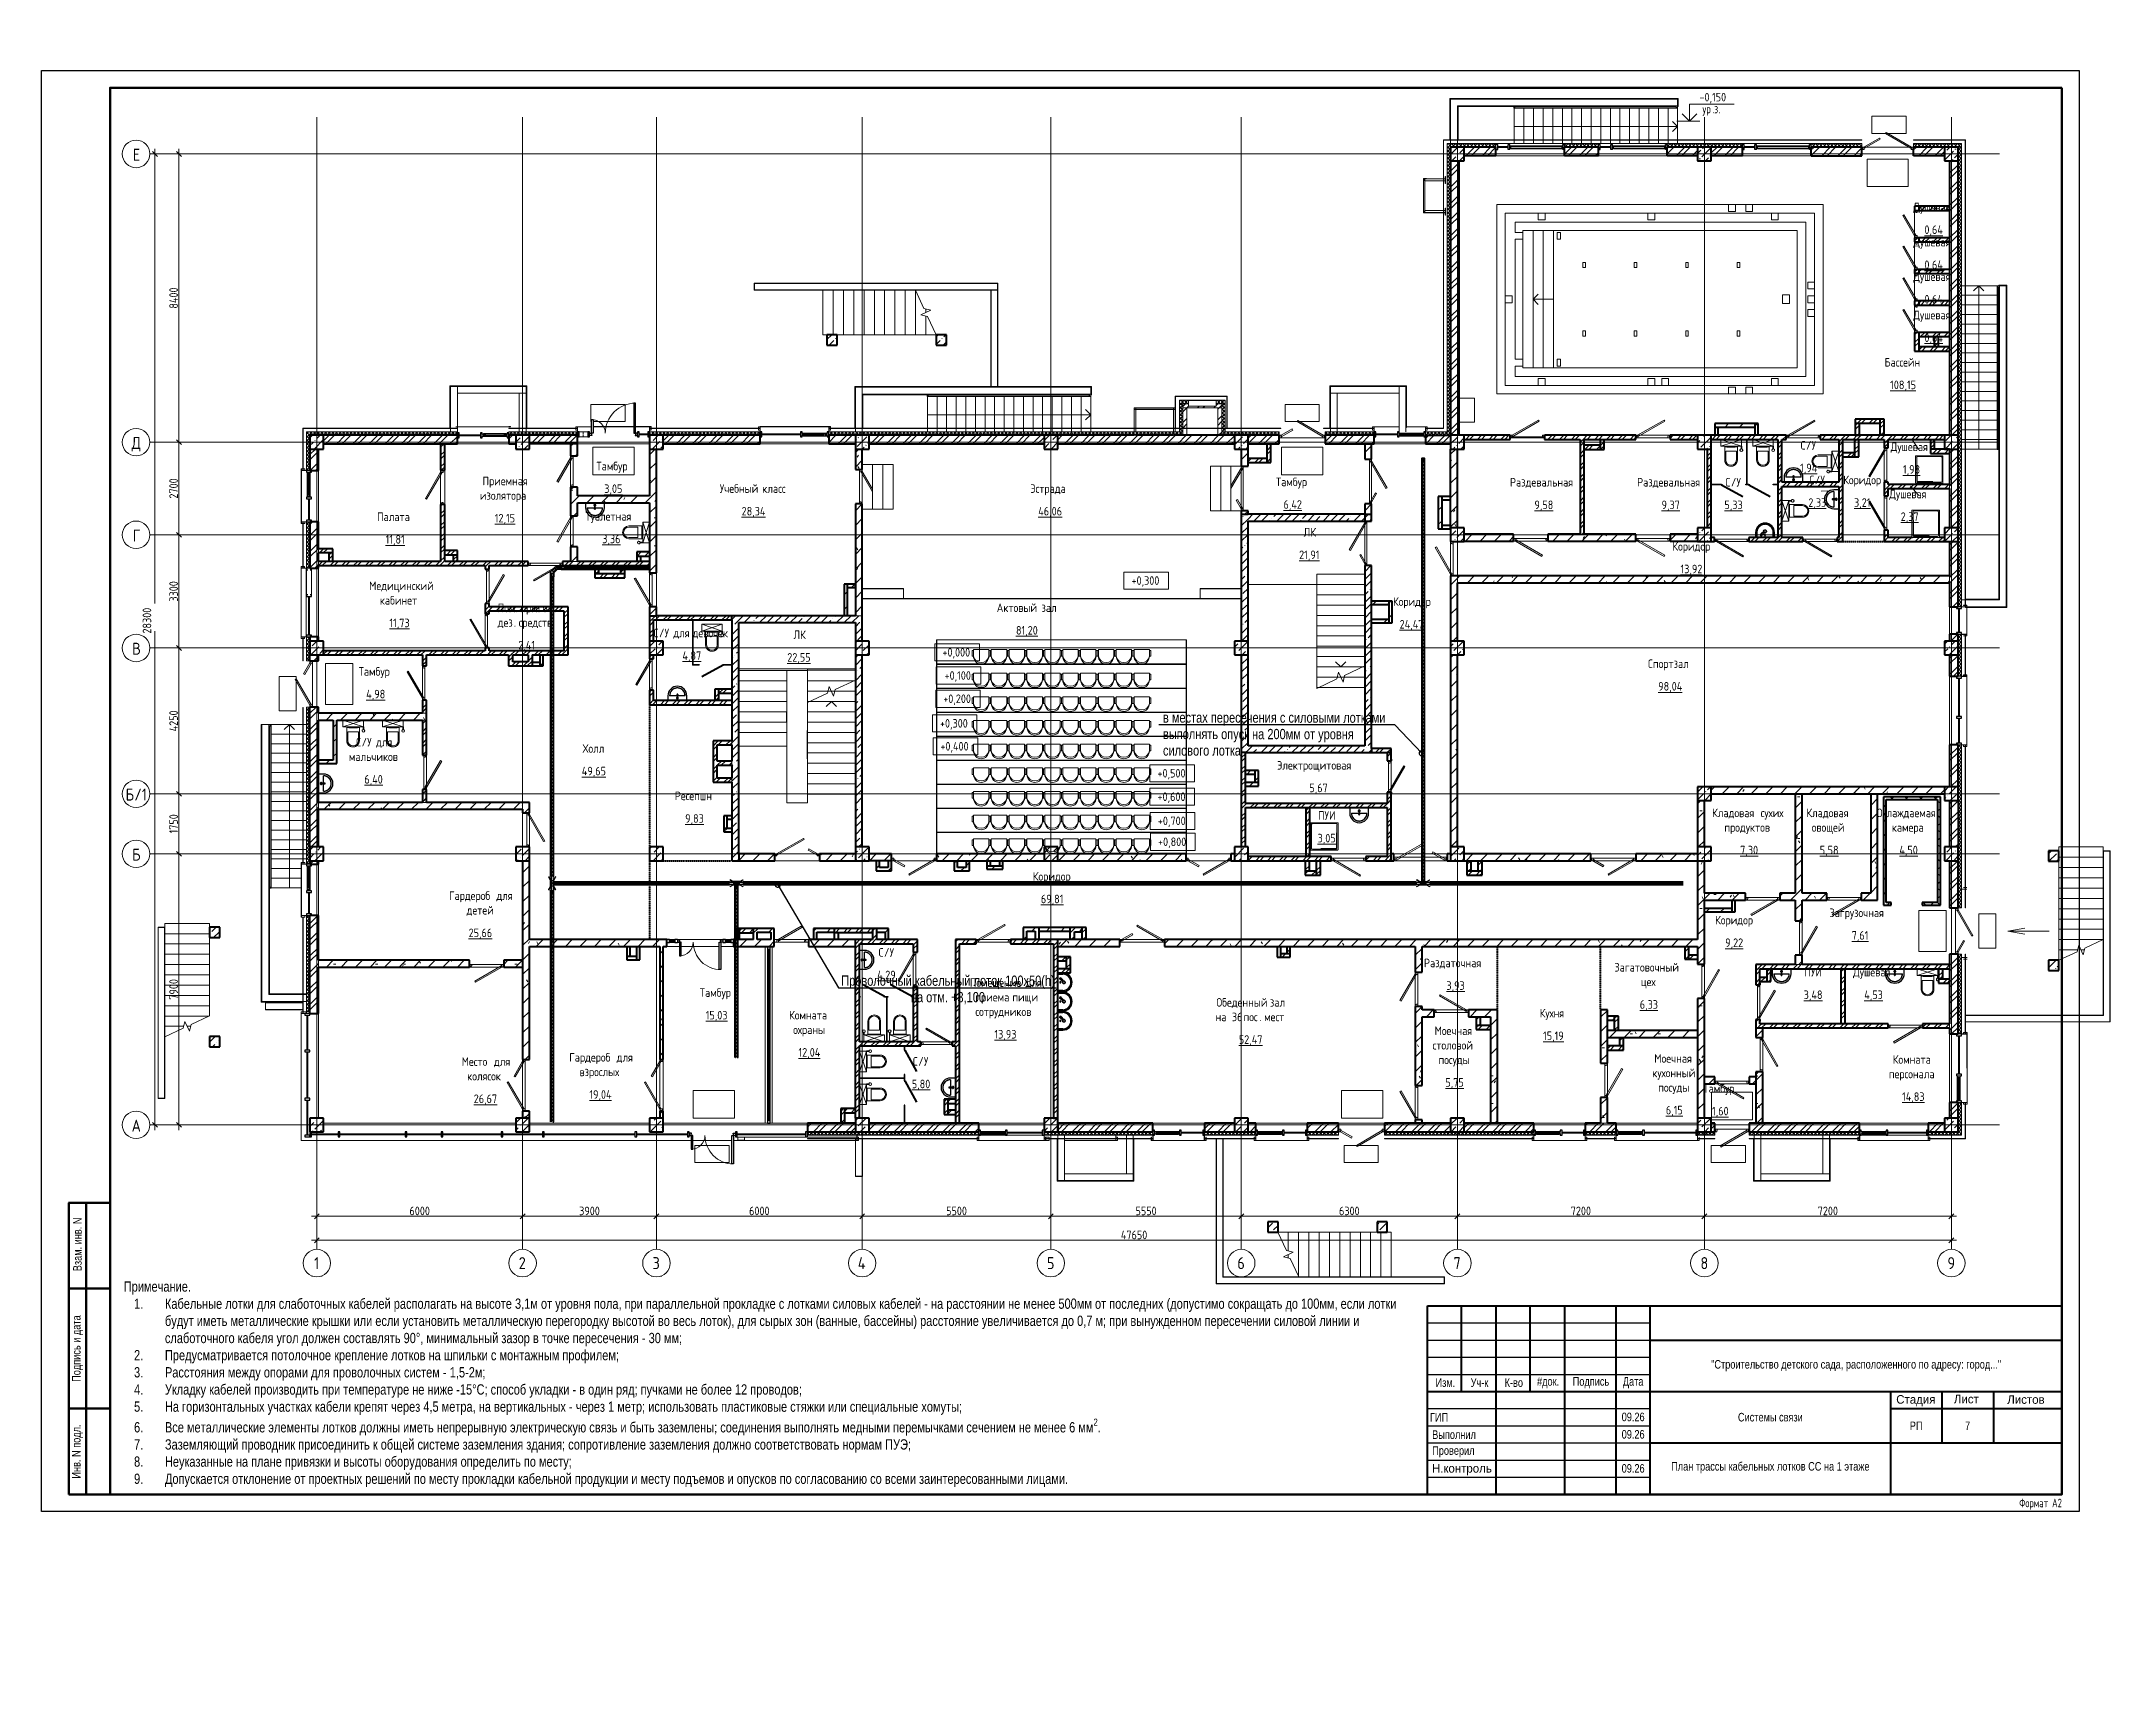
# Model space of a CAD drawing. Header units: millimetres. Extents: x 0 to 351840, y -132678 to 32417.
# Drawn here: x 291407 to 351840, y -65700 to -17809 of the extents above; entities that cross this region are included whole.
import ezdxf
from ezdxf import colors
from ezdxf.entities.mleader import LeaderData, LeaderLine
from ezdxf.enums import TextEntityAlignment as Align
from ezdxf.math import Vec2, Vec3

# ---------------------------------------------------------------- set-up
doc = ezdxf.new("R2010")
doc.units = ezdxf.units.MM
for name, pattern in [('BI_линия_сетки', [25, 20, -2.5, 0, -2.5]), ('BI_невидимые', [5, 3, -2]), ('BI_штриховая_ш3_п1_5', [4.5, 3, -1.5])]:
    doc.linetypes.add(name, pattern=pattern)
for name, color, linetype, lineweight in [('E-CABL-TRAY-IDEN', 7, 'Continuous', 9), ('KPSP-Рамка', 7, 'Continuous', 70), ('S-GRID-IDEN', 7, 'Continuous', 20), ('Аннотация', 7, 'Continuous', 9), ('АС_экспликация', 7, 'Continuous', 9), ('Витраж', 7, 'Continuous', 18), ('Двери', 7, 'Continuous', 18), ('Каркас', 7, 'Continuous', 18), ('Лестницы', 7, 'Continuous', 18), ('Марки помещений', 7, 'Continuous', 20), ('Несущие колонны', 7, 'Continuous', 18), ('Ограждение', 7, 'Continuous', 9), ('Окна', 7, 'Continuous', 18), ('Оси', 7, 'Continuous', 9), ('Отметки', 7, 'Continuous', 9), ('Панели витража', 7, 'Continuous', 9), ('Перекрытие', 7, 'Continuous', 18), ('Потолки', 7, 'Continuous', 18), ('Размеры', 7, 'Continuous', 9), ('Сантехника', 7, 'Continuous', 9), ('Стены внутренние', 7, 'Continuous', 18), ('Стены наружные', 7, 'Continuous', 18), ('Стены несущие', 7, 'Continuous', 18), ('Стены отделка', 7, 'Continuous', 18), ('Стены перегородки', 7, 'Continuous', 18), ('Стены штриховка', 7, 'Continuous', 18), ('Стрелки вверх', 7, 'Continuous', 9), ('Узлы', 7, 'Continuous', 9)]:
    doc.layers.add(name, color=color, linetype=linetype, lineweight=lineweight)
doc.layers.add('Линии', color=7, linetype='Continuous', lineweight=9, true_color=0x00a600)
doc.layers.add('Линии разделители', color=4, linetype='BI_штриховая_ш3_п1_5', lineweight=40, true_color=0x00ffff)
doc.layers.add('СС', color=170, linetype='Continuous')
doc.styles.add('GOST Common', font='GOST Common.ttf', dxfattribs={"width": 0.9, "height": 350})
doc.styles.add('GOST Common_1', font='GOST Common.ttf', dxfattribs={"width": 0.9, "height": 250})
doc.styles.add('GOST Common_2', font='GOST Common.ttf', dxfattribs={"width": 0.8, "height": 250})
doc.styles.add('ISOCPEUR_2', font='isocpeur.ttf', dxfattribs={"width": 0.9, "height": 125})
doc.styles.add('KPSP', font='romans.shx', dxfattribs={"width": 0.7})
doc.styles.get("Standard").update_dxf_attribs({"font": 'arial.ttf'})
doc.styles.add('новый', font='Шрифт GOST2304A.ttf', dxfattribs={"width": 0.8, "height": 250})
doc.linetypes.add('в трубе', pattern='A,4,1,["О",Standard,S=1,R=0,X=0,Y=-1.5],2', length=7)
doc.dimstyles.new('BI_основной_2_5мм', dxfattribs={"dimscale": 304.8, "dimtxt": 251.428749, "dimasz": 0.463911, "dimexe": 0.492126, "dimexo": 0.492126, "dimgap": 0.098425, "dimtad": 1, "dimdec": 0, "dimdsep": 46, "dimtxsty": 'GOST Common_1', "dimblk1": 'OBLIQUE', "dimblk2": 'OBLIQUE', "dimsah": 1, "dimcen": 0.09, "dimdle": 0.492126, "dimazin": 0, "dimtfac": 1, "dimtdec": 4, "dimtix": 1, "dimtmove": 1, "dimatfit": 3, "dimfxl": 1, "dimtvp": 1, "dimtolj": 1, "dimtzin": 0, "dimlwd": 20, "dimlwe": 20, "dimarcsym": 2})
doc.dimstyles.new('BI_основной_2_5мм_1', dxfattribs={"dimscale": 304.8, "dimtxt": 251.428749, "dimasz": 0.463911, "dimexe": 0.492126, "dimexo": 0.492126, "dimgap": 0.098425, "dimtad": 1, "dimdec": 0, "dimdsep": 46, "dimtxsty": 'GOST Common_1', "dimblk1": 'OBLIQUE', "dimblk2": 'OBLIQUE', "dimsah": 1, "dimcen": 0.09, "dimdle": 0.492126, "dimazin": 0, "dimtfac": 1, "dimtdec": 4, "dimtix": 1, "dimtmove": 0, "dimatfit": 3, "dimfxl": 1, "dimtvp": 1, "dimtolj": 1, "dimtzin": 0, "dimlwd": 20, "dimlwe": 20, "dimarcsym": 2})
pattern_1 = [(45, (2e-10, 1e-10), (84.1895, 308.696), [396.875, -79.375, 3.353, -76.022])]
pattern_2 = [(45, (2e-10, 1e-10), (-224.5064, 224.5064), []), (45, (224.5, 1e-10), (-224.5064, 224.5064), [396.875, -79.375, 3.353, -76.022])]
pattern_3 = [(0, (2e-10, 1e-10), (1625.6, 406.4), [67.056, -1152.144, 67.056, -1152.144, -6502.4]), (0, (2e-10, 1e-10), (1625.6, 406.4), [-2438.4, 67.056, -2371.344, 67.056, -1152.144, -2844.8]), (0, (2e-10, 1e-10), (1625.6, 406.4), [-6096, 67.056, -745.744, 67.056, -1964.944]), (120, (609.6, 203.2), (-1164.7527, 1204.611), [67.056, -1152.144, 67.056, -1152.144, -6502.4]), (120, (609.6, 203.2), (-1164.7527, 1204.611), [-2438.4, 67.056, -2371.344, 67.056, -1152.144, -2844.8]), (120, (609.6, 203.2), (-1164.7527, 1204.611), [-6096, 67.056, -745.744, 67.056, -1964.944]), (240, (812.8, 1016), (-460.8473, -1611.011), [67.056, -1152.144, 67.056, -1152.144, -6502.4]), (240, (812.8, 1016), (-460.8473, -1611.011), [-2438.4, 67.056, -2371.344, 67.056, -1152.144, -2844.8]), (240, (812.8, 1016), (-460.8473, -1611.011), [-6096, 67.056, -745.744, 67.056, -1964.944])]
pattern_4 = [(45, (2e-10, 1e-10), (-212.132, 212.132), [])]
pattern_5 = [(45, (2e-10, 1e-10), (-235.7317, 235.7317), []), (45, (157.15, 1e-10), (-235.7317, 235.7317), [])]
pattern_6 = [(45, (2e-10, 1e-10), (-235.7317, 235.7317), []), (45, (157.15, 1e-10), (-235.7317, 235.7317), [])]
pattern_7 = [(45, (2e-10, 1e-10), (-235.7317, 235.7317), []), (45, (157.15, 1e-10), (-235.7317, 235.7317), [])]
pattern_8 = [(45, (2e-10, 1e-10), (-235.7317, 235.7317), []), (45, (157.15, 1e-10), (-235.7317, 235.7317), [])]
pattern_9 = [(45, (2e-10, 1e-10), (-235.7317, 235.7317), []), (45, (157.15, 1e-10), (-235.7317, 235.7317), [])]
pattern_10 = [(45, (2e-10, 1e-10), (-171.0739, 171.0739), []), (45, (114.05, 1e-10), (-171.0739, 171.0739), [])]
pattern_11 = [(90, (0, 0), (-200, 1e-14), [])]
pattern_12 = [(45, (2e-10, 1e-10), (-53.03301, 53.03301), []), (135, (2e-10, 1e-10), (-53.03301, -53.03301), [])]
pattern_13 = [(45, (2e-10, 1e-10), (-212.132, 212.132), []), (135, (2e-10, 1e-10), (-212.132, -212.132), [])]

msp = doc.modelspace()

# ---------------------------------------------------------------- texts
at = {"insert": (293806, -56946), "char_height": 300, "width": 37256.88, "attachment_point": 4, "style": 'новый', "bg_fill": 2}
msp.add_mtext('\\A1;Примечание. \\P\\pxi-3,l4,t4;1.^IКабельные лотки для слаботочных кабелей располагать на высоте 3,1м от уровня пола, при параллельной прокладке с лотками силовых кабелей - на расстоянии не менее 500мм от последних (допустимо сокращать до 100мм, если лотки будут иметь металлические крышки или если установить металлическую перегородку высотой во весь лоток), для сырых зон (ванные, бассейны) расстояние увеличивается до 0,7 м; при вынужденном пересечении силовой линии и слаботочного кабеля угол должен составлять 90°, минимальный зазор в точке пересечения -{\\fArial|b0|i0|c204|p34; }30 мм;\\P2.^IПредусматривается потолочное крепление лотков на шпильки с монтажным профилем;\\P3.^IРасстояния между опорами для проволочных систем -{\\fArial|b0|i0|c204|p34; }1,5-2м;\\P4.^IУкладку кабелей производить при температуре не ниже -15°C; способ укладки - в один ряд; пучками не более 12 проводов;\\P5.^IНа горизонтальных участках кабели крепят через 4,5 метра, на вертикальных -{\\fArial|b0|i0|c204|p34; }через 1 метр; использовать пластиковые стяжки или специальные хомуты;\\P6.^IВсе металлические элементы лотков должны иметь непрерывную электрическую связь и быть заземлены; соединения выполнять медными перемычками сечением не менее 6 мм{\\H0.7x;\\S2^ ;}.\\P7.^IЗаземляющий проводник присоединить к общей системе заземления здания; сопротивление заземления должно соответствовать нормам ПУЭ;\\P8.^IНеуказанные на плане привязки и высоты оборудования определить по месту;\\P9.^IДопускается отклонение от проектных решений по месту прокладки кабельной продукции и месту подъемов и опусков по согласованию со всеми заинтересованными лицами.', dxfattribs=at)
at = {"ltscale": 500, "transparency": 33554687, "insert": (347557, -58159), "char_height": 250, "width": 1500, "attachment_point": 5, "style": 'новый'}
msp.add_mtext('7', dxfattribs=at)
at = {"layer": 'Аннотация', "color": 7, "insert": (341807, -59378), "char_height": 250, "width": 7000, "attachment_point": 5, "style": 'новый'}
msp.add_mtext('{\\C0;План трассы кабельных лотков CC на 1 этаже}', dxfattribs=at)

# ---------------------------------------------------------------- blocks, each defined once
blk = doc.blocks.new('A$Caeeecd4a')
at = {"layer": 'СС', "color": 0}
for p, q in [((-18500, 5500), (-12000, 5500)), ((-18500, 5000), (-12000, 5000)), ((-18500, 4500), (-12000, 4500)), ((-18500, 4000), (-12000, 4000)), ((-18500, 3500), (-12000, 3500)), ((-18500, 3000), (-12000, 3000)), ((-18500, 2500), (-12000, 2500)), ((-18500, 2000), (-12000, 2000)), ((-18500, 1500), (-12000, 1500)), ((-18500, 1000), (-12000, 1000)), ((-18500, 500), (-12000, 500)), ((-18500, 0), (0, 0)), ((-18500, 0), (0, 0))]:
    blk.add_line(p, q, dxfattribs=at)
at = {"layer": 'СС', "color": 0, "lineweight": 40}
for p, q in [((-18500, 0), (-18500, 5500)), ((-18500, 5500), (0, 5500)), ((-17500, 3000), (-17500, 5500)), ((-16500, 5500), (-16500, 0)), ((-15500, 3010), (-15500, 5500)), ((-14500, 5500), (-14500, 0)), ((-13000, 0), (-13000, 5500)), ((-12000, 0), (-12000, 5500)), ((0, 5500), (0, 0)), ((-12000, 4500), (0, 4500)), ((-18500, 3000), (0, 3000)), ((-5000, 3000), (-5000, 0)), ((-5000, 2500), (0, 2500)), ((-3500, 3000), (-3500, 1500)), ((-2000, 3000), (-2000, 1500)), ((-12000, 1500), (0, 1500))]:
    blk.add_line(p, q, dxfattribs=at)
at = {"layer": 'Аннотация', "insert": (-15199, -5542), "char_height": 250, "width": 129.07, "attachment_point": 1, "style": 'ISOCPEUR_2'}
blk.add_mtext('\\fISOCPEUR|b0|i0|c204|p34|;\\W.7; ', dxfattribs=at)
at = {"layer": 'АС_экспликация', "style": 'новый'}
for s, p in [('Стадия', (-4831, 2644)), ('Лист', (-3150, 2654)), ('Листов', (-1594, 2641)), ('Н.контроль', (-18366, 636))]:
    blk.add_text(s, height=250, dxfattribs=at).set_placement(p)
at = {"layer": 'АС_экспликация', "ltscale": 500, "transparency": 33554687, "char_height": 250, "attachment_point": 5, "style": 'новый'}
for s, insert, width in [('"Строительство детского сада, расположенного по адресу: город..."', (-6000, 3754), 12000), ('\\A1;Системы связи', (-8500, 2250), 7000), ('РП', (-4250, 2000), 1500)]:
    blk.add_mtext(s, dxfattribs=dict(at, insert=insert, width=width))
at = {"layer": 'АС_экспликация', "char_height": 250, "attachment_point": 4, "style": 'новый'}
for s, insert, width in [('\\pxqc;Изм.', (-18479, 3257), 1009.73), ('\\pxqc;Уч-к', (-17485, 3257), 1009.73), ('\\pxqc;К-во', (-16479, 3257), 1000), ('\\pxqc;#док.', (-15479, 3257), 998.66), ('\\pxqc;Подпись', (-14480, 3257), 1501.34), ('\\pxqc;Дата', (-13000, 3257), 1000), ('\\pxqc;ГИП', (-18439, 2250), 563.15), ('Выполнил', (-18358, 1741), 1169.67), ('\\pxqc;09.26', (-13000, 2257), 1000), ('\\pxqc;09.26', (-13000, 1750), 1000), ('Проверил', (-18358, 1241), 1169.67), ('\\pxqc;09.26', (-13000, 757), 1000)]:
    blk.add_mtext(s, dxfattribs=dict(at, insert=insert, width=width))
blk = doc.blocks.new('*U57')
at = {"color": 0, "linetype": 'ByBlock', "lineweight": -2}
for p, q in [((190, 47), (187, 47)), ((5311, 47), (187, 47)), ((187, 43), (187, 47)), ((187, 43), (190, 43)), ((187, 22), (187, 27)), ((188, 43), (188, 41)), ((188, 41), (188, 40)), ((188, 40), (188, 38)), ((188, 38), (188, -38)), ((290, 47), (190, 47)), ((190, 43), (290, 43)), ((193, 41), (193, 43)), ((193, 40), (193, 41)), ((193, 38), (193, 40)), ((193, -38), (193, 38)), ((193, 27), (287, 27)), ((287, 22), (193, 22)), ((287, 43), (5311, 43)), ((287, 43), (287, 41)), ((287, 41), (287, 40)), ((287, 40), (287, 38)), ((287, 38), (287, -38)), ((292, 41), (292, 43)), ((292, 40), (292, 41)), ((292, 38), (292, 40)), ((292, -38), (292, 38)), ((5311, 27), (292, 27)), ((292, 22), (5311, 22)), ((387, 43), (387, 41)), ((387, 41), (387, 40)), ((387, 40), (387, 38)), ((387, 38), (387, -38)), ((392, 41), (392, 43)), ((392, 40), (392, 41)), ((392, 38), (392, 40)), ((392, -38), (392, 38)), ((487, 43), (487, 41)), ((487, 41), (487, 40)), ((487, 40), (487, 38)), ((487, 38), (487, -38)), ((492, 41), (492, 43)), ((492, 40), (492, 41)), ((492, 38), (492, 40)), ((492, -38), (492, 38)), ((587, 43), (587, 41)), ((587, 41), (587, 40)), ((587, 40), (587, 38)), ((587, 38), (587, -38)), ((592, 41), (592, 43)), ((592, 40), (592, 41)), ((592, 38), (592, 40)), ((592, -38), (592, 38)), ((687, 43), (687, 41)), ((687, 41), (687, 40)), ((687, 40), (687, 38)), ((687, 38), (687, -38)), ((692, 41), (692, 43)), ((692, 40), (692, 41)), ((692, 38), (692, 40)), ((692, -38), (692, 38)), ((787, 43), (787, 41)), ((787, 41), (787, 40)), ((787, 40), (787, 38)), ((787, 38), (787, -38)), ((792, 41), (792, 43)), ((792, 40), (792, 41)), ((792, 38), (792, 40)), ((792, -38), (792, 38)), ((887, 43), (887, 41)), ((887, 41), (887, 40)), ((887, 40), (887, 38)), ((887, 38), (887, -38)), ((892, 41), (892, 43)), ((892, 40), (892, 41)), ((892, 38), (892, 40)), ((892, -38), (892, 38)), ((987, 43), (987, 41)), ((987, 41), (987, 40)), ((987, 40), (987, 38)), ((987, 38), (987, -38)), ((992, 41), (992, 43)), ((992, 40), (992, 41)), ((992, 38), (992, 40)), ((992, -38), (992, 38)), ((1087, 43), (1087, 41)), ((1087, 41), (1087, 40)), ((1087, 40), (1087, 38)), ((1087, 38), (1087, -38)), ((1092, 41), (1092, 43)), ((1092, 40), (1092, 41)), ((1092, 38), (1092, 40)), ((1092, -38), (1092, 38)), ((1187, 43), (1187, 41)), ((1187, 41), (1187, 40)), ((1187, 40), (1187, 38)), ((1187, 38), (1187, -38)), ((1192, 41), (1192, 43)), ((1192, 40), (1192, 41)), ((1192, 38), (1192, 40)), ((1192, -38), (1192, 38)), ((1287, 43), (1287, 41)), ((1287, 41), (1287, 40)), ((1287, 40), (1287, 38)), ((1287, 38), (1287, -38)), ((1292, 41), (1292, 43)), ((1292, 40), (1292, 41)), ((1292, 38), (1292, 40)), ((1292, -38), (1292, 38)), ((1387, 43), (1387, 41)), ((1387, 41), (1387, 40)), ((1387, 40), (1387, 38)), ((1387, 38), (1387, -38)), ((1392, 41), (1392, 43)), ((1392, 40), (1392, 41)), ((1392, 38), (1392, 40)), ((1392, -38), (1392, 38)), ((1487, 43), (1487, 41)), ((1487, 41), (1487, 40)), ((1487, 40), (1487, 38)), ((1487, 38), (1487, -38)), ((1492, 41), (1492, 43)), ((1492, 40), (1492, 41)), ((1492, 38), (1492, 40)), ((1492, -38), (1492, 38)), ((1587, 43), (1587, 41)), ((1587, 41), (1587, 40)), ((1587, 40), (1587, 38)), ((1587, 38), (1587, -38)), ((1592, 41), (1592, 43)), ((1592, 40), (1592, 41)), ((1592, 38), (1592, 40)), ((1592, -38), (1592, 38)), ((1687, 43), (1687, 41)), ((1687, 41), (1687, 40)), ((1687, 40), (1687, 38)), ((1687, 38), (1687, -38)), ((1692, 41), (1692, 43)), ((1692, 40), (1692, 41)), ((1692, 38), (1692, 40)), ((1692, -38), (1692, 38)), ((1787, 43), (1787, 41)), ((1787, 41), (1787, 40)), ((1787, 40), (1787, 38)), ((1787, 38), (1787, -38)), ((1792, 41), (1792, 43)), ((1792, 40), (1792, 41)), ((1792, 38), (1792, 40)), ((1792, -38), (1792, 38)), ((1887, 43), (1887, 41)), ((1887, 41), (1887, 40)), ((1887, 40), (1887, 38)), ((1887, 38), (1887, -38)), ((1892, 41), (1892, 43)), ((1892, 40), (1892, 41)), ((1892, 38), (1892, 40)), ((1892, -38), (1892, 38)), ((1987, 43), (1987, 41)), ((1987, 41), (1987, 40)), ((1987, 40), (1987, 38)), ((1987, 38), (1987, -38)), ((1992, 41), (1992, 43)), ((1992, 40), (1992, 41)), ((1992, 38), (1992, 40)), ((1992, -38), (1992, 38)), ((2087, 43), (2087, 41)), ((2087, 41), (2087, 40)), ((2087, 40), (2087, 38)), ((2087, 38), (2087, -38)), ((2092, 41), (2092, 43)), ((2092, 40), (2092, 41)), ((2092, 38), (2092, 40)), ((2092, -38), (2092, 38)), ((2187, 43), (2187, 41)), ((2187, 41), (2187, 40)), ((2187, 40), (2187, 38)), ((2187, 38), (2187, -38)), ((2192, 41), (2192, 43)), ((2192, 40), (2192, 41)), ((2192, 38), (2192, 40)), ((2192, -38), (2192, 38)), ((2287, 43), (2287, 41)), ((2287, 41), (2287, 40)), ((2287, 40), (2287, 38)), ((2287, 38), (2287, -38)), ((2292, 41), (2292, 43)), ((2292, 40), (2292, 41)), ((2292, 38), (2292, 40)), ((2292, -38), (2292, 38)), ((2387, 43), (2387, 41)), ((2387, 41), (2387, 40)), ((2387, 40), (2387, 38)), ((2387, 38), (2387, -38)), ((2392, 41), (2392, 43)), ((2392, 40), (2392, 41)), ((2392, 38), (2392, 40)), ((2392, -38), (2392, 38)), ((2487, 43), (2487, 41)), ((2487, 41), (2487, 40)), ((2487, 40), (2487, 38)), ((2487, 38), (2487, -38)), ((2492, 41), (2492, 43)), ((2492, 40), (2492, 41)), ((2492, 38), (2492, 40)), ((2492, -38), (2492, 38)), ((2587, 43), (2587, 41)), ((2587, 41), (2587, 40)), ((2587, 40), (2587, 38)), ((2587, 38), (2587, -38)), ((2592, 41), (2592, 43)), ((2592, 40), (2592, 41)), ((2592, 38), (2592, 40)), ((2592, -38), (2592, 38)), ((2687, 43), (2687, 41)), ((2687, 41), (2687, 40)), ((2687, 40), (2687, 38)), ((2687, 38), (2687, -38)), ((2692, 41), (2692, 43)), ((2692, 40), (2692, 41)), ((2692, 38), (2692, 40)), ((2692, -38), (2692, 38)), ((2787, 43), (2787, 41)), ((2787, 41), (2787, 40)), ((2787, 40), (2787, 38)), ((2787, 38), (2787, -38)), ((2792, 41), (2792, 43)), ((2792, 40), (2792, 41)), ((2792, 38), (2792, 40)), ((2792, -38), (2792, 38)), ((2887, 43), (2887, 41)), ((2887, 41), (2887, 40)), ((2887, 40), (2887, 38)), ((2887, 38), (2887, -38)), ((2892, 41), (2892, 43)), ((2892, 40), (2892, 41)), ((2892, 38), (2892, 40)), ((2892, -38), (2892, 38)), ((2987, 43), (2987, 41)), ((2987, 41), (2987, 40)), ((2987, 40), (2987, 38)), ((2987, 38), (2987, -38)), ((2992, 41), (2992, 43)), ((2992, 40), (2992, 41)), ((2992, 38), (2992, 40)), ((2992, -38), (2992, 38)), ((3087, 43), (3087, 41)), ((3087, 41), (3087, 40)), ((3087, 40), (3087, 38)), ((3087, 38), (3087, -38)), ((3092, 41), (3092, 43)), ((3092, 40), (3092, 41)), ((3092, 38), (3092, 40)), ((3092, -38), (3092, 38)), ((3187, 43), (3187, 41)), ((3187, 41), (3187, 40)), ((3187, 40), (3187, 38)), ((3187, 38), (3187, -38)), ((3192, 41), (3192, 43)), ((3192, 40), (3192, 41)), ((3192, 38), (3192, 40)), ((3192, -38), (3192, 38)), ((3287, 43), (3287, 41)), ((3287, 41), (3287, 40)), ((3287, 40), (3287, 38)), ((3287, 38), (3287, -38)), ((3292, 41), (3292, 43)), ((3292, 40), (3292, 41)), ((3292, 38), (3292, 40)), ((3292, -38), (3292, 38)), ((3387, 43), (3387, 41)), ((3387, 41), (3387, 40)), ((3387, 40), (3387, 38)), ((3387, 38), (3387, -38)), ((3392, 41), (3392, 43)), ((3392, 40), (3392, 41)), ((3392, 38), (3392, 40)), ((3392, -38), (3392, 38)), ((3487, 43), (3487, 41)), ((3487, 41), (3487, 40)), ((3487, 40), (3487, 38)), ((3487, 38), (3487, -38)), ((3492, 41), (3492, 43)), ((3492, 40), (3492, 41)), ((3492, 38), (3492, 40)), ((3492, -38), (3492, 38)), ((3587, 43), (3587, 41)), ((3587, 41), (3587, 40)), ((3587, 40), (3587, 38)), ((3587, 38), (3587, -38)), ((3592, 41), (3592, 43)), ((3592, 40), (3592, 41)), ((3592, 38), (3592, 40)), ((3592, -38), (3592, 38)), ((3687, 43), (3687, 41)), ((3687, 41), (3687, 40)), ((3687, 40), (3687, 38)), ((3687, 38), (3687, -38)), ((3692, 41), (3692, 43)), ((3692, 40), (3692, 41)), ((3692, 38), (3692, 40)), ((3692, -38), (3692, 38)), ((3787, 43), (3787, 41)), ((3787, 41), (3787, 40)), ((3787, 40), (3787, 38)), ((3787, 38), (3787, -38)), ((3792, 41), (3792, 43)), ((3792, 40), (3792, 41)), ((3792, 38), (3792, 40)), ((3792, -38), (3792, 38)), ((3887, 43), (3887, 41)), ((3887, 41), (3887, 40)), ((3887, 40), (3887, 38)), ((3887, 38), (3887, -38)), ((3892, 41), (3892, 43)), ((3892, 40), (3892, 41)), ((3892, 38), (3892, 40)), ((3892, -38), (3892, 38)), ((3987, 43), (3987, 41)), ((3987, 41), (3987, 40)), ((3987, 40), (3987, 38)), ((3987, 38), (3987, -38)), ((3992, 41), (3992, 43)), ((3992, 40), (3992, 41)), ((3992, 38), (3992, 40)), ((3992, -38), (3992, 38)), ((4087, 43), (4087, 41)), ((4087, 41), (4087, 40)), ((4087, 40), (4087, 38)), ((4087, 38), (4087, -38)), ((4092, 41), (4092, 43)), ((4092, 40), (4092, 41)), ((4092, 38), (4092, 40)), ((4092, -38), (4092, 38)), ((4187, 43), (4187, 41)), ((4187, 41), (4187, 40)), ((4187, 40), (4187, 38)), ((4187, 38), (4187, -38)), ((4192, 41), (4192, 43)), ((4192, 40), (4192, 41)), ((4192, 38), (4192, 40)), ((4192, -38), (4192, 38)), ((4287, 43), (4287, 41)), ((4287, 41), (4287, 40)), ((4287, 40), (4287, 38)), ((4287, 38), (4287, -38)), ((4292, 41), (4292, 43)), ((4292, 40), (4292, 41)), ((4292, 38), (4292, 40)), ((4292, -38), (4292, 38)), ((4387, 43), (4387, 41)), ((4387, 41), (4387, 40)), ((4387, 40), (4387, 38)), ((4387, 38), (4387, -38)), ((4392, 41), (4392, 43)), ((4392, 40), (4392, 41)), ((4392, 38), (4392, 40)), ((4392, -38), (4392, 38)), ((4487, 43), (4487, 41)), ((4487, 41), (4487, 40)), ((4487, 40), (4487, 38)), ((4487, 38), (4487, -38)), ((4492, 41), (4492, 43)), ((4492, 40), (4492, 41)), ((4492, 38), (4492, 40)), ((4492, -38), (4492, 38)), ((4587, 43), (4587, 41)), ((4587, 41), (4587, 40)), ((4587, 40), (4587, 38)), ((4587, 38), (4587, -38)), ((4592, 41), (4592, 43)), ((4592, 40), (4592, 41)), ((4592, 38), (4592, 40)), ((4592, -38), (4592, 38)), ((4687, 43), (4687, 41)), ((4687, 41), (4687, 40)), ((4687, 40), (4687, 38)), ((4687, 38), (4687, -38)), ((4692, 41), (4692, 43)), ((4692, 40), (4692, 41)), ((4692, 38), (4692, 40)), ((4692, -38), (4692, 38)), ((4787, 43), (4787, 41)), ((4787, 41), (4787, 40)), ((4787, 40), (4787, 38)), ((4787, 38), (4787, -38)), ((4792, 41), (4792, 43)), ((4792, 40), (4792, 41)), ((4792, 38), (4792, 40)), ((4792, -38), (4792, 38)), ((4887, 43), (4887, 41)), ((4887, 41), (4887, 40)), ((4887, 40), (4887, 38)), ((4887, 38), (4887, -38)), ((4892, 41), (4892, 43)), ((4892, 40), (4892, 41)), ((4892, 38), (4892, 40)), ((4892, -38), (4892, 38)), ((4987, 43), (4987, 41)), ((4987, 41), (4987, 40)), ((4987, 40), (4987, 38)), ((4987, 38), (4987, -38)), ((4992, 41), (4992, 43)), ((4992, 40), (4992, 41)), ((4992, 38), (4992, 40)), ((4992, -38), (4992, 38)), ((5087, 43), (5087, 41)), ((5087, 41), (5087, 40)), ((5087, 40), (5087, 38)), ((5087, 38), (5087, -38)), ((5092, 41), (5092, 43)), ((5092, 40), (5092, 41)), ((5092, 38), (5092, 40)), ((5092, -38), (5092, 38)), ((5187, 43), (5187, 41)), ((5187, 41), (5187, 40)), ((5187, 40), (5187, 38)), ((5187, 38), (5187, -38)), ((5192, 41), (5192, 43)), ((5192, 40), (5192, 41)), ((5192, 38), (5192, 40)), ((5192, -38), (5192, 38)), ((5287, 43), (5287, 41)), ((5287, 41), (5287, 40)), ((5287, 40), (5287, 38)), ((5287, 38), (5287, -38)), ((5292, 41), (5292, 43)), ((5292, 40), (5292, 41)), ((5292, 38), (5292, 40)), ((5292, -38), (5292, 38)), ((5311, 47), (5308, 47)), ((5311, 43), (5311, 47)), ((5311, 22), (5311, 27)), ((188, -23), (187, -23)), ((187, -28), (187, -23)), ((187, -28), (188, -28)), ((190, -43), (187, -43)), ((187, -48), (187, -43)), ((187, -48), (5311, -48)), ((187, -48), (190, -48)), ((188, -38), (188, -40)), ((188, -40), (188, -41)), ((188, -41), (188, -43)), ((290, -43), (190, -43)), ((190, -48), (290, -48)), ((193, -23), (287, -23)), ((287, -28), (193, -28)), ((193, -40), (193, -38)), ((193, -41), (193, -40)), ((193, -43), (193, -41)), ((287, -38), (287, -40)), ((287, -40), (287, -41)), ((287, -41), (287, -43)), ((5311, -43), (287, -43)), ((5311, -23), (292, -23)), ((292, -28), (5311, -28)), ((292, -40), (292, -38)), ((292, -41), (292, -40)), ((292, -43), (292, -41)), ((387, -38), (387, -40)), ((387, -40), (387, -41)), ((387, -41), (387, -43)), ((392, -40), (392, -38)), ((392, -41), (392, -40)), ((392, -43), (392, -41)), ((487, -38), (487, -40)), ((487, -40), (487, -41)), ((487, -41), (487, -43)), ((492, -40), (492, -38)), ((492, -41), (492, -40)), ((492, -43), (492, -41)), ((587, -38), (587, -40)), ((587, -40), (587, -41)), ((587, -41), (587, -43)), ((592, -40), (592, -38)), ((592, -41), (592, -40)), ((592, -43), (592, -41)), ((687, -38), (687, -40)), ((687, -40), (687, -41)), ((687, -41), (687, -43)), ((692, -40), (692, -38)), ((692, -41), (692, -40)), ((692, -43), (692, -41)), ((787, -38), (787, -40)), ((787, -40), (787, -41)), ((787, -41), (787, -43)), ((792, -40), (792, -38)), ((792, -41), (792, -40)), ((792, -43), (792, -41)), ((887, -38), (887, -40)), ((887, -40), (887, -41)), ((887, -41), (887, -43)), ((892, -40), (892, -38)), ((892, -41), (892, -40)), ((892, -43), (892, -41)), ((987, -38), (987, -40)), ((987, -40), (987, -41)), ((987, -41), (987, -43)), ((992, -40), (992, -38)), ((992, -41), (992, -40)), ((992, -43), (992, -41)), ((1087, -38), (1087, -40)), ((1087, -40), (1087, -41)), ((1087, -41), (1087, -43)), ((1092, -40), (1092, -38)), ((1092, -41), (1092, -40)), ((1092, -43), (1092, -41)), ((1187, -38), (1187, -40)), ((1187, -40), (1187, -41)), ((1187, -41), (1187, -43)), ((1192, -40), (1192, -38)), ((1192, -41), (1192, -40)), ((1192, -43), (1192, -41)), ((1287, -38), (1287, -40)), ((1287, -40), (1287, -41)), ((1287, -41), (1287, -43)), ((1292, -40), (1292, -38)), ((1292, -41), (1292, -40)), ((1292, -43), (1292, -41)), ((1387, -38), (1387, -40)), ((1387, -40), (1387, -41)), ((1387, -41), (1387, -43)), ((1392, -40), (1392, -38)), ((1392, -41), (1392, -40)), ((1392, -43), (1392, -41)), ((1487, -38), (1487, -40)), ((1487, -40), (1487, -41)), ((1487, -41), (1487, -43)), ((1492, -40), (1492, -38)), ((1492, -41), (1492, -40)), ((1492, -43), (1492, -41)), ((1587, -38), (1587, -40)), ((1587, -40), (1587, -41)), ((1587, -41), (1587, -43)), ((1592, -40), (1592, -38)), ((1592, -41), (1592, -40)), ((1592, -43), (1592, -41)), ((1687, -38), (1687, -40)), ((1687, -40), (1687, -41)), ((1687, -41), (1687, -43)), ((1692, -40), (1692, -38)), ((1692, -41), (1692, -40)), ((1692, -43), (1692, -41)), ((1787, -38), (1787, -40)), ((1787, -40), (1787, -41)), ((1787, -41), (1787, -43)), ((1792, -40), (1792, -38)), ((1792, -41), (1792, -40)), ((1792, -43), (1792, -41)), ((1887, -38), (1887, -40)), ((1887, -40), (1887, -41)), ((1887, -41), (1887, -43)), ((1892, -40), (1892, -38)), ((1892, -41), (1892, -40)), ((1892, -43), (1892, -41)), ((1987, -38), (1987, -40)), ((1987, -40), (1987, -41)), ((1987, -41), (1987, -43)), ((1992, -40), (1992, -38)), ((1992, -41), (1992, -40)), ((1992, -43), (1992, -41)), ((2087, -38), (2087, -40)), ((2087, -40), (2087, -41)), ((2087, -41), (2087, -43)), ((2092, -40), (2092, -38)), ((2092, -41), (2092, -40)), ((2092, -43), (2092, -41)), ((2187, -38), (2187, -40)), ((2187, -40), (2187, -41)), ((2187, -41), (2187, -43)), ((2192, -40), (2192, -38)), ((2192, -41), (2192, -40)), ((2192, -43), (2192, -41)), ((2287, -38), (2287, -40)), ((2287, -40), (2287, -41)), ((2287, -41), (2287, -43)), ((2292, -40), (2292, -38)), ((2292, -41), (2292, -40)), ((2292, -43), (2292, -41)), ((2387, -38), (2387, -40)), ((2387, -40), (2387, -41)), ((2387, -41), (2387, -43)), ((2392, -40), (2392, -38)), ((2392, -41), (2392, -40)), ((2392, -43), (2392, -41)), ((2487, -38), (2487, -40)), ((2487, -40), (2487, -41)), ((2487, -41), (2487, -43)), ((2492, -40), (2492, -38)), ((2492, -41), (2492, -40)), ((2492, -43), (2492, -41)), ((2587, -38), (2587, -40)), ((2587, -40), (2587, -41)), ((2587, -41), (2587, -43)), ((2592, -40), (2592, -38)), ((2592, -41), (2592, -40)), ((2592, -43), (2592, -41)), ((2687, -38), (2687, -40)), ((2687, -40), (2687, -41)), ((2687, -41), (2687, -43)), ((2692, -40), (2692, -38)), ((2692, -41), (2692, -40)), ((2692, -43), (2692, -41)), ((2787, -38), (2787, -40)), ((2787, -40), (2787, -41)), ((2787, -41), (2787, -43)), ((2792, -40), (2792, -38)), ((2792, -41), (2792, -40)), ((2792, -43), (2792, -41)), ((2887, -38), (2887, -40)), ((2887, -40), (2887, -41)), ((2887, -41), (2887, -43)), ((2892, -40), (2892, -38)), ((2892, -41), (2892, -40)), ((2892, -43), (2892, -41)), ((2987, -38), (2987, -40)), ((2987, -40), (2987, -41)), ((2987, -41), (2987, -43)), ((2992, -40), (2992, -38)), ((2992, -41), (2992, -40)), ((2992, -43), (2992, -41)), ((3087, -38), (3087, -40)), ((3087, -40), (3087, -41)), ((3087, -41), (3087, -43)), ((3092, -40), (3092, -38)), ((3092, -41), (3092, -40)), ((3092, -43), (3092, -41)), ((3187, -38), (3187, -40)), ((3187, -40), (3187, -41)), ((3187, -41), (3187, -43)), ((3192, -40), (3192, -38)), ((3192, -41), (3192, -40)), ((3192, -43), (3192, -41)), ((3287, -38), (3287, -40)), ((3287, -40), (3287, -41)), ((3287, -41), (3287, -43)), ((3292, -40), (3292, -38)), ((3292, -41), (3292, -40)), ((3292, -43), (3292, -41)), ((3387, -38), (3387, -40)), ((3387, -40), (3387, -41)), ((3387, -41), (3387, -43)), ((3392, -40), (3392, -38)), ((3392, -41), (3392, -40)), ((3392, -43), (3392, -41)), ((3487, -38), (3487, -40)), ((3487, -40), (3487, -41)), ((3487, -41), (3487, -43)), ((3492, -40), (3492, -38)), ((3492, -41), (3492, -40)), ((3492, -43), (3492, -41)), ((3587, -38), (3587, -40)), ((3587, -40), (3587, -41)), ((3587, -41), (3587, -43)), ((3592, -40), (3592, -38)), ((3592, -41), (3592, -40)), ((3592, -43), (3592, -41)), ((3687, -38), (3687, -40)), ((3687, -40), (3687, -41)), ((3687, -41), (3687, -43)), ((3692, -40), (3692, -38)), ((3692, -41), (3692, -40)), ((3692, -43), (3692, -41)), ((3787, -38), (3787, -40)), ((3787, -40), (3787, -41)), ((3787, -41), (3787, -43)), ((3792, -40), (3792, -38)), ((3792, -41), (3792, -40)), ((3792, -43), (3792, -41)), ((3887, -38), (3887, -40)), ((3887, -40), (3887, -41)), ((3887, -41), (3887, -43)), ((3892, -40), (3892, -38)), ((3892, -41), (3892, -40)), ((3892, -43), (3892, -41)), ((3987, -38), (3987, -40)), ((3987, -40), (3987, -41)), ((3987, -41), (3987, -43)), ((3992, -40), (3992, -38)), ((3992, -41), (3992, -40)), ((3992, -43), (3992, -41)), ((4087, -38), (4087, -40)), ((4087, -40), (4087, -41)), ((4087, -41), (4087, -43)), ((4092, -40), (4092, -38)), ((4092, -41), (4092, -40)), ((4092, -43), (4092, -41)), ((4187, -38), (4187, -40)), ((4187, -40), (4187, -41)), ((4187, -41), (4187, -43)), ((4192, -40), (4192, -38)), ((4192, -41), (4192, -40)), ((4192, -43), (4192, -41)), ((4287, -38), (4287, -40)), ((4287, -40), (4287, -41)), ((4287, -41), (4287, -43)), ((4292, -40), (4292, -38)), ((4292, -41), (4292, -40)), ((4292, -43), (4292, -41)), ((4387, -38), (4387, -40)), ((4387, -40), (4387, -41)), ((4387, -41), (4387, -43)), ((4392, -40), (4392, -38)), ((4392, -41), (4392, -40)), ((4392, -43), (4392, -41)), ((4487, -38), (4487, -40)), ((4487, -40), (4487, -41)), ((4487, -41), (4487, -43)), ((4492, -40), (4492, -38)), ((4492, -41), (4492, -40)), ((4492, -43), (4492, -41)), ((4587, -38), (4587, -40)), ((4587, -40), (4587, -41)), ((4587, -41), (4587, -43)), ((4592, -40), (4592, -38)), ((4592, -41), (4592, -40)), ((4592, -43), (4592, -41)), ((4687, -38), (4687, -40)), ((4687, -40), (4687, -41)), ((4687, -41), (4687, -43)), ((4692, -40), (4692, -38)), ((4692, -41), (4692, -40)), ((4692, -43), (4692, -41)), ((4787, -38), (4787, -40)), ((4787, -40), (4787, -41)), ((4787, -41), (4787, -43)), ((4792, -40), (4792, -38)), ((4792, -41), (4792, -40)), ((4792, -43), (4792, -41)), ((4887, -38), (4887, -40)), ((4887, -40), (4887, -41)), ((4887, -41), (4887, -43)), ((4892, -40), (4892, -38)), ((4892, -41), (4892, -40)), ((4892, -43), (4892, -41)), ((4987, -38), (4987, -40)), ((4987, -40), (4987, -41)), ((4987, -41), (4987, -43)), ((4992, -40), (4992, -38)), ((4992, -41), (4992, -40)), ((4992, -43), (4992, -41)), ((5087, -38), (5087, -40)), ((5087, -40), (5087, -41)), ((5087, -41), (5087, -43)), ((5092, -40), (5092, -38)), ((5092, -41), (5092, -40)), ((5092, -43), (5092, -41)), ((5187, -38), (5187, -40)), ((5187, -40), (5187, -41)), ((5187, -41), (5187, -43)), ((5192, -40), (5192, -38)), ((5192, -41), (5192, -40)), ((5192, -43), (5192, -41)), ((5287, -38), (5287, -40)), ((5287, -40), (5287, -41)), ((5287, -41), (5287, -43)), ((5292, -40), (5292, -38)), ((5292, -41), (5292, -40)), ((5292, -43), (5292, -41)), ((5308, -48), (5311, -48)), ((5311, -28), (5311, -23)), ((5311, -48), (5311, -43))]:
    blk.add_line(p, q, dxfattribs=at)
for centre, start, end in [((190, 40), 180, 0), ((290, 40), 180, 0), ((390, 40), 180, 0), ((490, 40), 180, 0), ((590, 40), 180, 0), ((690, 40), 180, 0), ((790, 40), 180, 0), ((890, 40), 180, 0), ((990, 40), 180, 0), ((1090, 40), 180, 0), ((1190, 40), 180, 0), ((1290, 40), 180, 0), ((1390, 40), 180, 0), ((1490, 40), 180, 0), ((1590, 40), 180, 0), ((1690, 40), 180, 0), ((1790, 40), 180, 0), ((1890, 40), 180, 0), ((1990, 40), 180, 0), ((2090, 40), 180, 0), ((2190, 40), 180, 0), ((2290, 40), 180, 0), ((2390, 40), 180, 0), ((2490, 40), 180, 0), ((2590, 40), 180, 0), ((2690, 40), 180, 0), ((2790, 40), 180, 0), ((2890, 40), 180, 0), ((2990, 40), 180, 0), ((3090, 40), 180, 0), ((3190, 40), 180, 0), ((3290, 40), 180, 0), ((3390, 40), 180, 0), ((3490, 40), 180, 0), ((3590, 40), 180, 0), ((3690, 40), 180, 0), ((3790, 40), 180, 0), ((3890, 40), 180, 0), ((3990, 40), 180, 0), ((4090, 40), 180, 0), ((4190, 40), 180, 0), ((4290, 40), 180, 0), ((4390, 40), 180, 0), ((4490, 40), 180, 0), ((4590, 40), 180, 0), ((4690, 40), 180, 0), ((4790, 40), 180, 0), ((4890, 40), 180, 0), ((4990, 40), 180, 0), ((5090, 40), 180, 0), ((5190, 40), 180, 0), ((5290, 40), 180, 0), ((190, -40), 0, 180), ((290, -40), 0, 180), ((390, -40), 0, 180), ((490, -40), 0, 180), ((590, -40), 0, 180), ((690, -40), 0, 180), ((790, -40), 0, 180), ((890, -40), 0, 180), ((990, -40), 0, 180), ((1090, -40), 0, 180), ((1190, -40), 0, 180), ((1290, -40), 0, 180), ((1390, -40), 0, 180), ((1490, -40), 0, 180), ((1590, -40), 0, 180), ((1690, -40), 0, 180), ((1790, -40), 0, 180), ((1890, -40), 0, 180), ((1990, -40), 0, 180), ((2090, -40), 0, 180), ((2190, -40), 0, 180), ((2290, -40), 0, 180), ((2390, -40), 0, 180), ((2490, -40), 0, 180), ((2590, -40), 0, 180), ((2690, -40), 0, 180), ((2790, -40), 0, 180), ((2890, -40), 0, 180), ((2990, -40), 0, 180), ((3090, -40), 0, 180), ((3190, -40), 0, 180), ((3290, -40), 0, 180), ((3390, -40), 0, 180), ((3490, -40), 0, 180), ((3590, -40), 0, 180), ((3690, -40), 0, 180), ((3790, -40), 0, 180), ((3890, -40), 0, 180), ((3990, -40), 0, 180), ((4090, -40), 0, 180), ((4190, -40), 0, 180), ((4290, -40), 0, 180), ((4390, -40), 0, 180), ((4490, -40), 0, 180), ((4590, -40), 0, 180), ((4690, -40), 0, 180), ((4790, -40), 0, 180), ((4890, -40), 0, 180), ((4990, -40), 0, 180), ((5090, -40), 0, 180), ((5190, -40), 0, 180), ((5290, -40), 0, 180)]:
    blk.add_arc(centre, 2.5, start, end, dxfattribs=at)
blk = doc.blocks.new('_DotSmall')
at = {"color": 0, "linetype": 'ByBlock', "const_width": 0.5}
blk.add_lwpolyline([(-0.0625, 0, 1), (0.0625, 0, 1)], format="xyb", close=True, dxfattribs=at)
blk = doc.blocks.new('*U49')
at = {"color": 0, "linetype": 'ByBlock', "lineweight": -2}
for p, q in [((190, 47), (187, 47)), ((12612, 47), (187, 47)), ((187, 43), (187, 47)), ((187, 43), (190, 43)), ((187, 22), (187, 27)), ((188, 43), (188, 41)), ((188, 41), (188, 40)), ((188, 40), (188, 38)), ((188, 38), (188, -38)), ((290, 47), (190, 47)), ((190, 43), (290, 43)), ((193, 41), (193, 43)), ((193, 40), (193, 41)), ((193, 38), (193, 40)), ((193, -38), (193, 38)), ((193, 27), (287, 27)), ((287, 22), (193, 22)), ((287, 43), (12612, 43)), ((287, 43), (287, 41)), ((287, 41), (287, 40)), ((287, 40), (287, 38)), ((287, 38), (287, -38)), ((292, 41), (292, 43)), ((292, 40), (292, 41)), ((292, 38), (292, 40)), ((292, -38), (292, 38)), ((12612, 27), (292, 27)), ((292, 22), (12612, 22)), ((387, 43), (387, 41)), ((387, 41), (387, 40)), ((387, 40), (387, 38)), ((387, 38), (387, -38)), ((392, 41), (392, 43)), ((392, 40), (392, 41)), ((392, 38), (392, 40)), ((392, -38), (392, 38)), ((487, 43), (487, 41)), ((487, 41), (487, 40)), ((487, 40), (487, 38)), ((487, 38), (487, -38)), ((492, 41), (492, 43)), ((492, 40), (492, 41)), ((492, 38), (492, 40)), ((492, -38), (492, 38)), ((587, 43), (587, 41)), ((587, 41), (587, 40)), ((587, 40), (587, 38)), ((587, 38), (587, -38)), ((592, 41), (592, 43)), ((592, 40), (592, 41)), ((592, 38), (592, 40)), ((592, -38), (592, 38)), ((687, 43), (687, 41)), ((687, 41), (687, 40)), ((687, 40), (687, 38)), ((687, 38), (687, -38)), ((692, 41), (692, 43)), ((692, 40), (692, 41)), ((692, 38), (692, 40)), ((692, -38), (692, 38)), ((787, 43), (787, 41)), ((787, 41), (787, 40)), ((787, 40), (787, 38)), ((787, 38), (787, -38)), ((792, 41), (792, 43)), ((792, 40), (792, 41)), ((792, 38), (792, 40)), ((792, -38), (792, 38)), ((887, 43), (887, 41)), ((887, 41), (887, 40)), ((887, 40), (887, 38)), ((887, 38), (887, -38)), ((892, 41), (892, 43)), ((892, 40), (892, 41)), ((892, 38), (892, 40)), ((892, -38), (892, 38)), ((987, 43), (987, 41)), ((987, 41), (987, 40)), ((987, 40), (987, 38)), ((987, 38), (987, -38)), ((992, 41), (992, 43)), ((992, 40), (992, 41)), ((992, 38), (992, 40)), ((992, -38), (992, 38)), ((1087, 43), (1087, 41)), ((1087, 41), (1087, 40)), ((1087, 40), (1087, 38)), ((1087, 38), (1087, -38)), ((1092, 41), (1092, 43)), ((1092, 40), (1092, 41)), ((1092, 38), (1092, 40)), ((1092, -38), (1092, 38)), ((1187, 43), (1187, 41)), ((1187, 41), (1187, 40)), ((1187, 40), (1187, 38)), ((1187, 38), (1187, -38)), ((1192, 41), (1192, 43)), ((1192, 40), (1192, 41)), ((1192, 38), (1192, 40)), ((1192, -38), (1192, 38)), ((1287, 43), (1287, 41)), ((1287, 41), (1287, 40)), ((1287, 40), (1287, 38)), ((1287, 38), (1287, -38)), ((1292, 41), (1292, 43)), ((1292, 40), (1292, 41)), ((1292, 38), (1292, 40)), ((1292, -38), (1292, 38)), ((1387, 43), (1387, 41)), ((1387, 41), (1387, 40)), ((1387, 40), (1387, 38)), ((1387, 38), (1387, -38)), ((1392, 41), (1392, 43)), ((1392, 40), (1392, 41)), ((1392, 38), (1392, 40)), ((1392, -38), (1392, 38)), ((1487, 43), (1487, 41)), ((1487, 41), (1487, 40)), ((1487, 40), (1487, 38)), ((1487, 38), (1487, -38)), ((1492, 41), (1492, 43)), ((1492, 40), (1492, 41)), ((1492, 38), (1492, 40)), ((1492, -38), (1492, 38)), ((1587, 43), (1587, 41)), ((1587, 41), (1587, 40)), ((1587, 40), (1587, 38)), ((1587, 38), (1587, -38)), ((1592, 41), (1592, 43)), ((1592, 40), (1592, 41)), ((1592, 38), (1592, 40)), ((1592, -38), (1592, 38)), ((1687, 43), (1687, 41)), ((1687, 41), (1687, 40)), ((1687, 40), (1687, 38)), ((1687, 38), (1687, -38)), ((1692, 41), (1692, 43)), ((1692, 40), (1692, 41)), ((1692, 38), (1692, 40)), ((1692, -38), (1692, 38)), ((1787, 43), (1787, 41)), ((1787, 41), (1787, 40)), ((1787, 40), (1787, 38)), ((1787, 38), (1787, -38)), ((1792, 41), (1792, 43)), ((1792, 40), (1792, 41)), ((1792, 38), (1792, 40)), ((1792, -38), (1792, 38)), ((1887, 43), (1887, 41)), ((1887, 41), (1887, 40)), ((1887, 40), (1887, 38)), ((1887, 38), (1887, -38)), ((1892, 41), (1892, 43)), ((1892, 40), (1892, 41)), ((1892, 38), (1892, 40)), ((1892, -38), (1892, 38)), ((1987, 43), (1987, 41)), ((1987, 41), (1987, 40)), ((1987, 40), (1987, 38)), ((1987, 38), (1987, -38)), ((1992, 41), (1992, 43)), ((1992, 40), (1992, 41)), ((1992, 38), (1992, 40)), ((1992, -38), (1992, 38)), ((2087, 43), (2087, 41)), ((2087, 41), (2087, 40)), ((2087, 40), (2087, 38)), ((2087, 38), (2087, -38)), ((2092, 41), (2092, 43)), ((2092, 40), (2092, 41)), ((2092, 38), (2092, 40)), ((2092, -38), (2092, 38)), ((2187, 43), (2187, 41)), ((2187, 41), (2187, 40)), ((2187, 40), (2187, 38)), ((2187, 38), (2187, -38)), ((2192, 41), (2192, 43)), ((2192, 40), (2192, 41)), ((2192, 38), (2192, 40)), ((2192, -38), (2192, 38)), ((2287, 43), (2287, 41)), ((2287, 41), (2287, 40)), ((2287, 40), (2287, 38)), ((2287, 38), (2287, -38)), ((2292, 41), (2292, 43)), ((2292, 40), (2292, 41)), ((2292, 38), (2292, 40)), ((2292, -38), (2292, 38)), ((2387, 43), (2387, 41)), ((2387, 41), (2387, 40)), ((2387, 40), (2387, 38)), ((2387, 38), (2387, -38)), ((2392, 41), (2392, 43)), ((2392, 40), (2392, 41)), ((2392, 38), (2392, 40)), ((2392, -38), (2392, 38)), ((2487, 43), (2487, 41)), ((2487, 41), (2487, 40)), ((2487, 40), (2487, 38)), ((2487, 38), (2487, -38)), ((2492, 41), (2492, 43)), ((2492, 40), (2492, 41)), ((2492, 38), (2492, 40)), ((2492, -38), (2492, 38)), ((2587, 43), (2587, 41)), ((2587, 41), (2587, 40)), ((2587, 40), (2587, 38)), ((2587, 38), (2587, -38)), ((2592, 41), (2592, 43)), ((2592, 40), (2592, 41)), ((2592, 38), (2592, 40)), ((2592, -38), (2592, 38)), ((2687, 43), (2687, 41)), ((2687, 41), (2687, 40)), ((2687, 40), (2687, 38)), ((2687, 38), (2687, -38)), ((2692, 41), (2692, 43)), ((2692, 40), (2692, 41)), ((2692, 38), (2692, 40)), ((2692, -38), (2692, 38)), ((2787, 43), (2787, 41)), ((2787, 41), (2787, 40)), ((2787, 40), (2787, 38)), ((2787, 38), (2787, -38)), ((2792, 41), (2792, 43)), ((2792, 40), (2792, 41)), ((2792, 38), (2792, 40)), ((2792, -38), (2792, 38)), ((2887, 43), (2887, 41)), ((2887, 41), (2887, 40)), ((2887, 40), (2887, 38)), ((2887, 38), (2887, -38)), ((2892, 41), (2892, 43)), ((2892, 40), (2892, 41)), ((2892, 38), (2892, 40)), ((2892, -38), (2892, 38)), ((2987, 43), (2987, 41)), ((2987, 41), (2987, 40)), ((2987, 40), (2987, 38)), ((2987, 38), (2987, -38)), ((2992, 41), (2992, 43)), ((2992, 40), (2992, 41)), ((2992, 38), (2992, 40)), ((2992, -38), (2992, 38)), ((3087, 43), (3087, 41)), ((3087, 41), (3087, 40)), ((3087, 40), (3087, 38)), ((3087, 38), (3087, -38)), ((3092, 41), (3092, 43)), ((3092, 40), (3092, 41)), ((3092, 38), (3092, 40)), ((3092, -38), (3092, 38)), ((3187, 43), (3187, 41)), ((3187, 41), (3187, 40)), ((3187, 40), (3187, 38)), ((3187, 38), (3187, -38)), ((3192, 41), (3192, 43)), ((3192, 40), (3192, 41)), ((3192, 38), (3192, 40)), ((3192, -38), (3192, 38)), ((3287, 43), (3287, 41)), ((3287, 41), (3287, 40)), ((3287, 40), (3287, 38)), ((3287, 38), (3287, -38)), ((3292, 41), (3292, 43)), ((3292, 40), (3292, 41)), ((3292, 38), (3292, 40)), ((3292, -38), (3292, 38)), ((3387, 43), (3387, 41)), ((3387, 41), (3387, 40)), ((3387, 40), (3387, 38)), ((3387, 38), (3387, -38)), ((3392, 41), (3392, 43)), ((3392, 40), (3392, 41)), ((3392, 38), (3392, 40)), ((3392, -38), (3392, 38)), ((3487, 43), (3487, 41)), ((3487, 41), (3487, 40)), ((3487, 40), (3487, 38)), ((3487, 38), (3487, -38)), ((3492, 41), (3492, 43)), ((3492, 40), (3492, 41)), ((3492, 38), (3492, 40)), ((3492, -38), (3492, 38)), ((3587, 43), (3587, 41)), ((3587, 41), (3587, 40)), ((3587, 40), (3587, 38)), ((3587, 38), (3587, -38)), ((3592, 41), (3592, 43)), ((3592, 40), (3592, 41)), ((3592, 38), (3592, 40)), ((3592, -38), (3592, 38)), ((3687, 43), (3687, 41)), ((3687, 41), (3687, 40)), ((3687, 40), (3687, 38)), ((3687, 38), (3687, -38)), ((3692, 41), (3692, 43)), ((3692, 40), (3692, 41)), ((3692, 38), (3692, 40)), ((3692, -38), (3692, 38)), ((3787, 43), (3787, 41)), ((3787, 41), (3787, 40)), ((3787, 40), (3787, 38)), ((3787, 38), (3787, -38)), ((3792, 41), (3792, 43)), ((3792, 40), (3792, 41)), ((3792, 38), (3792, 40)), ((3792, -38), (3792, 38)), ((3887, 43), (3887, 41)), ((3887, 41), (3887, 40)), ((3887, 40), (3887, 38)), ((3887, 38), (3887, -38)), ((3892, 41), (3892, 43)), ((3892, 40), (3892, 41)), ((3892, 38), (3892, 40)), ((3892, -38), (3892, 38)), ((3987, 43), (3987, 41)), ((3987, 41), (3987, 40)), ((3987, 40), (3987, 38)), ((3987, 38), (3987, -38)), ((3992, 41), (3992, 43)), ((3992, 40), (3992, 41)), ((3992, 38), (3992, 40)), ((3992, -38), (3992, 38)), ((4087, 43), (4087, 41)), ((4087, 41), (4087, 40)), ((4087, 40), (4087, 38)), ((4087, 38), (4087, -38)), ((4092, 41), (4092, 43)), ((4092, 40), (4092, 41)), ((4092, 38), (4092, 40)), ((4092, -38), (4092, 38)), ((4187, 43), (4187, 41)), ((4187, 41), (4187, 40)), ((4187, 40), (4187, 38)), ((4187, 38), (4187, -38)), ((4192, 41), (4192, 43)), ((4192, 40), (4192, 41)), ((4192, 38), (4192, 40)), ((4192, -38), (4192, 38)), ((4287, 43), (4287, 41)), ((4287, 41), (4287, 40)), ((4287, 40), (4287, 38)), ((4287, 38), (4287, -38)), ((4292, 41), (4292, 43)), ((4292, 40), (4292, 41)), ((4292, 38), (4292, 40)), ((4292, -38), (4292, 38)), ((4387, 43), (4387, 41)), ((4387, 41), (4387, 40)), ((4387, 40), (4387, 38)), ((4387, 38), (4387, -38)), ((4392, 41), (4392, 43)), ((4392, 40), (4392, 41)), ((4392, 38), (4392, 40)), ((4392, -38), (4392, 38)), ((4487, 43), (4487, 41)), ((4487, 41), (4487, 40)), ((4487, 40), (4487, 38)), ((4487, 38), (4487, -38)), ((4492, 41), (4492, 43)), ((4492, 40), (4492, 41)), ((4492, 38), (4492, 40)), ((4492, -38), (4492, 38)), ((4587, 43), (4587, 41)), ((4587, 41), (4587, 40)), ((4587, 40), (4587, 38)), ((4587, 38), (4587, -38)), ((4592, 41), (4592, 43)), ((4592, 40), (4592, 41)), ((4592, 38), (4592, 40)), ((4592, -38), (4592, 38)), ((4687, 43), (4687, 41)), ((4687, 41), (4687, 40)), ((4687, 40), (4687, 38)), ((4687, 38), (4687, -38)), ((4692, 41), (4692, 43)), ((4692, 40), (4692, 41)), ((4692, 38), (4692, 40)), ((4692, -38), (4692, 38)), ((4787, 43), (4787, 41)), ((4787, 41), (4787, 40)), ((4787, 40), (4787, 38)), ((4787, 38), (4787, -38)), ((4792, 41), (4792, 43)), ((4792, 40), (4792, 41)), ((4792, 38), (4792, 40)), ((4792, -38), (4792, 38)), ((4887, 43), (4887, 41)), ((4887, 41), (4887, 40)), ((4887, 40), (4887, 38)), ((4887, 38), (4887, -38)), ((4892, 41), (4892, 43)), ((4892, 40), (4892, 41)), ((4892, 38), (4892, 40)), ((4892, -38), (4892, 38)), ((4987, 43), (4987, 41)), ((4987, 41), (4987, 40)), ((4987, 40), (4987, 38)), ((4987, 38), (4987, -38)), ((4992, 41), (4992, 43)), ((4992, 40), (4992, 41)), ((4992, 38), (4992, 40)), ((4992, -38), (4992, 38)), ((5087, 43), (5087, 41)), ((5087, 41), (5087, 40)), ((5087, 40), (5087, 38)), ((5087, 38), (5087, -38)), ((5092, 41), (5092, 43)), ((5092, 40), (5092, 41)), ((5092, 38), (5092, 40)), ((5092, -38), (5092, 38)), ((5187, 43), (5187, 41)), ((5187, 41), (5187, 40)), ((5187, 40), (5187, 38)), ((5187, 38), (5187, -38)), ((5192, 41), (5192, 43)), ((5192, 40), (5192, 41)), ((5192, 38), (5192, 40)), ((5192, -38), (5192, 38)), ((5287, 43), (5287, 41)), ((5287, 41), (5287, 40)), ((5287, 40), (5287, 38)), ((5287, 38), (5287, -38)), ((5292, 41), (5292, 43)), ((5292, 40), (5292, 41)), ((5292, 38), (5292, 40)), ((5292, -38), (5292, 38)), ((5387, 43), (5387, 41)), ((5387, 41), (5387, 40)), ((5387, 40), (5387, 38)), ((5387, 38), (5387, -38)), ((5392, 41), (5392, 43)), ((5392, 40), (5392, 41)), ((5392, 38), (5392, 40)), ((5392, -38), (5392, 38)), ((5487, 43), (5487, 41)), ((5487, 41), (5487, 40)), ((5487, 40), (5487, 38)), ((5487, 38), (5487, -38)), ((5492, 41), (5492, 43)), ((5492, 40), (5492, 41)), ((5492, 38), (5492, 40)), ((5492, -38), (5492, 38)), ((5587, 43), (5587, 41)), ((5587, 41), (5587, 40)), ((5587, 40), (5587, 38)), ((5587, 38), (5587, -38)), ((5592, 41), (5592, 43)), ((5592, 40), (5592, 41)), ((5592, 38), (5592, 40)), ((5592, -38), (5592, 38)), ((5687, 43), (5687, 41)), ((5687, 41), (5687, 40)), ((5687, 40), (5687, 38)), ((5687, 38), (5687, -38)), ((5692, 41), (5692, 43)), ((5692, 40), (5692, 41)), ((5692, 38), (5692, 40)), ((5692, -38), (5692, 38)), ((5787, 43), (5787, 41)), ((5787, 41), (5787, 40)), ((5787, 40), (5787, 38)), ((5787, 38), (5787, -38)), ((5792, 41), (5792, 43)), ((5792, 40), (5792, 41)), ((5792, 38), (5792, 40)), ((5792, -38), (5792, 38)), ((5887, 43), (5887, 41)), ((5887, 41), (5887, 40)), ((5887, 40), (5887, 38)), ((5887, 38), (5887, -38)), ((5892, 41), (5892, 43)), ((5892, 40), (5892, 41)), ((5892, 38), (5892, 40)), ((5892, -38), (5892, 38)), ((5987, 43), (5987, 41)), ((5987, 41), (5987, 40)), ((5987, 40), (5987, 38)), ((5987, 38), (5987, -38)), ((5992, 41), (5992, 43)), ((5992, 40), (5992, 41)), ((5992, 38), (5992, 40)), ((5992, -38), (5992, 38)), ((6087, 43), (6087, 41)), ((6087, 41), (6087, 40)), ((6087, 40), (6087, 38)), ((6087, 38), (6087, -38)), ((6092, 41), (6092, 43)), ((6092, 40), (6092, 41)), ((6092, 38), (6092, 40)), ((6092, -38), (6092, 38)), ((6187, 43), (6187, 41)), ((6187, 41), (6187, 40)), ((6187, 40), (6187, 38)), ((6187, 38), (6187, -38)), ((6192, 41), (6192, 43)), ((6192, 40), (6192, 41)), ((6192, 38), (6192, 40)), ((6192, -38), (6192, 38)), ((6287, 43), (6287, 41)), ((6287, 41), (6287, 40)), ((6287, 40), (6287, 38)), ((6287, 38), (6287, -38)), ((6292, 41), (6292, 43)), ((6292, 40), (6292, 41)), ((6292, 38), (6292, 40)), ((6292, -38), (6292, 38)), ((6387, 43), (6387, 41)), ((6387, 41), (6387, 40)), ((6387, 40), (6387, 38)), ((6387, 38), (6387, -38)), ((6392, 41), (6392, 43)), ((6392, 40), (6392, 41)), ((6392, 38), (6392, 40)), ((6392, -38), (6392, 38)), ((6487, 43), (6487, 41)), ((6487, 41), (6487, 40)), ((6487, 40), (6487, 38)), ((6487, 38), (6487, -38)), ((6492, 41), (6492, 43)), ((6492, 40), (6492, 41)), ((6492, 38), (6492, 40)), ((6492, -38), (6492, 38)), ((6587, 43), (6587, 41)), ((6587, 41), (6587, 40)), ((6587, 40), (6587, 38)), ((6587, 38), (6587, -38)), ((6592, 41), (6592, 43)), ((6592, 40), (6592, 41)), ((6592, 38), (6592, 40)), ((6592, -38), (6592, 38)), ((6687, 43), (6687, 41)), ((6687, 41), (6687, 40)), ((6687, 40), (6687, 38)), ((6687, 38), (6687, -38)), ((6692, 41), (6692, 43)), ((6692, 40), (6692, 41)), ((6692, 38), (6692, 40)), ((6692, -38), (6692, 38)), ((6787, 43), (6787, 41)), ((6787, 41), (6787, 40)), ((6787, 40), (6787, 38)), ((6787, 38), (6787, -38)), ((6792, 41), (6792, 43)), ((6792, 40), (6792, 41)), ((6792, 38), (6792, 40)), ((6792, -38), (6792, 38)), ((6887, 43), (6887, 41)), ((6887, 41), (6887, 40)), ((6887, 40), (6887, 38)), ((6887, 38), (6887, -38)), ((6892, 41), (6892, 43)), ((6892, 40), (6892, 41)), ((6892, 38), (6892, 40)), ((6892, -38), (6892, 38)), ((6987, 43), (6987, 41)), ((6987, 41), (6987, 40)), ((6987, 40), (6987, 38)), ((6987, 38), (6987, -38)), ((6992, 41), (6992, 43)), ((6992, 40), (6992, 41)), ((6992, 38), (6992, 40)), ((6992, -38), (6992, 38)), ((7087, 43), (7087, 41)), ((7087, 41), (7087, 40)), ((7087, 40), (7087, 38)), ((7087, 38), (7087, -38)), ((7092, 41), (7092, 43)), ((7092, 40), (7092, 41)), ((7092, 38), (7092, 40)), ((7092, -38), (7092, 38)), ((7187, 43), (7187, 41)), ((7187, 41), (7187, 40)), ((7187, 40), (7187, 38)), ((7187, 38), (7187, -38)), ((7192, 41), (7192, 43)), ((7192, 40), (7192, 41)), ((7192, 38), (7192, 40)), ((7192, -38), (7192, 38)), ((7287, 43), (7287, 41)), ((7287, 41), (7287, 40)), ((7287, 40), (7287, 38)), ((7287, 38), (7287, -38)), ((7292, 41), (7292, 43)), ((7292, 40), (7292, 41)), ((7292, 38), (7292, 40)), ((7292, -38), (7292, 38)), ((7387, 43), (7387, 41)), ((7387, 41), (7387, 40)), ((7387, 40), (7387, 38)), ((7387, 38), (7387, -38)), ((7392, 41), (7392, 43)), ((7392, 40), (7392, 41)), ((7392, 38), (7392, 40)), ((7392, -38), (7392, 38)), ((7487, 43), (7487, 41)), ((7487, 41), (7487, 40)), ((7487, 40), (7487, 38)), ((7487, 38), (7487, -38)), ((7492, 41), (7492, 43)), ((7492, 40), (7492, 41)), ((7492, 38), (7492, 40)), ((7492, -38), (7492, 38)), ((7587, 43), (7587, 41)), ((7587, 41), (7587, 40)), ((7587, 40), (7587, 38)), ((7587, 38), (7587, -38)), ((7592, 41), (7592, 43)), ((7592, 40), (7592, 41)), ((7592, 38), (7592, 40)), ((7592, -38), (7592, 38)), ((7687, 43), (7687, 41)), ((7687, 41), (7687, 40)), ((7687, 40), (7687, 38)), ((7687, 38), (7687, -38)), ((7692, 41), (7692, 43)), ((7692, 40), (7692, 41)), ((7692, 38), (7692, 40)), ((7692, -38), (7692, 38)), ((7787, 43), (7787, 41)), ((7787, 41), (7787, 40)), ((7787, 40), (7787, 38)), ((7787, 38), (7787, -38)), ((7792, 41), (7792, 43)), ((7792, 40), (7792, 41)), ((7792, 38), (7792, 40)), ((7792, -38), (7792, 38)), ((7887, 43), (7887, 41)), ((7887, 41), (7887, 40)), ((7887, 40), (7887, 38)), ((7887, 38), (7887, -38)), ((7892, 41), (7892, 43)), ((7892, 40), (7892, 41)), ((7892, 38), (7892, 40)), ((7892, -38), (7892, 38)), ((7987, 43), (7987, 41)), ((7987, 41), (7987, 40)), ((7987, 40), (7987, 38)), ((7987, 38), (7987, -38)), ((7992, 41), (7992, 43)), ((7992, 40), (7992, 41)), ((7992, 38), (7992, 40)), ((7992, -38), (7992, 38)), ((8087, 43), (8087, 41)), ((8087, 41), (8087, 40)), ((8087, 40), (8087, 38)), ((8087, 38), (8087, -38)), ((8092, 41), (8092, 43)), ((8092, 40), (8092, 41)), ((8092, 38), (8092, 40)), ((8092, -38), (8092, 38)), ((8187, 43), (8187, 41)), ((8187, 41), (8187, 40)), ((8187, 40), (8187, 38)), ((8187, 38), (8187, -38)), ((8192, 41), (8192, 43)), ((8192, 40), (8192, 41)), ((8192, 38), (8192, 40)), ((8192, -38), (8192, 38)), ((8287, 43), (8287, 41)), ((8287, 41), (8287, 40)), ((8287, 40), (8287, 38)), ((8287, 38), (8287, -38)), ((8292, 41), (8292, 43)), ((8292, 40), (8292, 41)), ((8292, 38), (8292, 40)), ((8292, -38), (8292, 38)), ((8387, 43), (8387, 41)), ((8387, 41), (8387, 40)), ((8387, 40), (8387, 38)), ((8387, 38), (8387, -38)), ((8392, 41), (8392, 43)), ((8392, 40), (8392, 41)), ((8392, 38), (8392, 40)), ((8392, -38), (8392, 38)), ((8487, 43), (8487, 41)), ((8487, 41), (8487, 40)), ((8487, 40), (8487, 38)), ((8487, 38), (8487, -38)), ((8492, 41), (8492, 43)), ((8492, 40), (8492, 41)), ((8492, 38), (8492, 40)), ((8492, -38), (8492, 38)), ((8587, 43), (8587, 41)), ((8587, 41), (8587, 40)), ((8587, 40), (8587, 38)), ((8587, 38), (8587, -38)), ((8592, 41), (8592, 43)), ((8592, 40), (8592, 41)), ((8592, 38), (8592, 40)), ((8592, -38), (8592, 38)), ((8687, 43), (8687, 41)), ((8687, 41), (8687, 40)), ((8687, 40), (8687, 38)), ((8687, 38), (8687, -38)), ((8692, 41), (8692, 43)), ((8692, 40), (8692, 41)), ((8692, 38), (8692, 40)), ((8692, -38), (8692, 38)), ((8787, 43), (8787, 41)), ((8787, 41), (8787, 40)), ((8787, 40), (8787, 38)), ((8787, 38), (8787, -38)), ((8792, 41), (8792, 43)), ((8792, 40), (8792, 41)), ((8792, 38), (8792, 40)), ((8792, -38), (8792, 38)), ((8887, 43), (8887, 41)), ((8887, 41), (8887, 40)), ((8887, 40), (8887, 38)), ((8887, 38), (8887, -38)), ((8892, 41), (8892, 43)), ((8892, 40), (8892, 41)), ((8892, 38), (8892, 40)), ((8892, -38), (8892, 38)), ((8987, 43), (8987, 41)), ((8987, 41), (8987, 40)), ((8987, 40), (8987, 38)), ((8987, 38), (8987, -38)), ((8992, 41), (8992, 43)), ((8992, 40), (8992, 41)), ((8992, 38), (8992, 40)), ((8992, -38), (8992, 38)), ((9087, 43), (9087, 41)), ((9087, 41), (9087, 40)), ((9087, 40), (9087, 38)), ((9087, 38), (9087, -38)), ((9092, 41), (9092, 43)), ((9092, 40), (9092, 41)), ((9092, 38), (9092, 40)), ((9092, -38), (9092, 38)), ((9187, 43), (9187, 41)), ((9187, 41), (9187, 40)), ((9187, 40), (9187, 38)), ((9187, 38), (9187, -38)), ((9192, 41), (9192, 43)), ((9192, 40), (9192, 41)), ((9192, 38), (9192, 40)), ((9192, -38), (9192, 38)), ((9287, 43), (9287, 41)), ((9287, 41), (9287, 40)), ((9287, 40), (9287, 38)), ((9287, 38), (9287, -38)), ((9292, 41), (9292, 43)), ((9292, 40), (9292, 41)), ((9292, 38), (9292, 40)), ((9292, -38), (9292, 38)), ((9387, 43), (9387, 41)), ((9387, 41), (9387, 40)), ((9387, 40), (9387, 38)), ((9387, 38), (9387, -38)), ((9392, 41), (9392, 43)), ((9392, 40), (9392, 41)), ((9392, 38), (9392, 40)), ((9392, -38), (9392, 38)), ((9487, 43), (9487, 41)), ((9487, 41), (9487, 40)), ((9487, 40), (9487, 38)), ((9487, 38), (9487, -38)), ((9492, 41), (9492, 43)), ((9492, 40), (9492, 41)), ((9492, 38), (9492, 40)), ((9492, -38), (9492, 38)), ((9587, 43), (9587, 41)), ((9587, 41), (9587, 40)), ((9587, 40), (9587, 38)), ((9587, 38), (9587, -38)), ((9592, 41), (9592, 43)), ((9592, 40), (9592, 41)), ((9592, 38), (9592, 40)), ((9592, -38), (9592, 38)), ((9687, 43), (9687, 41)), ((9687, 41), (9687, 40)), ((9687, 40), (9687, 38)), ((9687, 38), (9687, -38)), ((9692, 41), (9692, 43)), ((9692, 40), (9692, 41)), ((9692, 38), (9692, 40)), ((9692, -38), (9692, 38)), ((9787, 43), (9787, 41)), ((9787, 41), (9787, 40)), ((9787, 40), (9787, 38)), ((9787, 38), (9787, -38)), ((9792, 41), (9792, 43)), ((9792, 40), (9792, 41)), ((9792, 38), (9792, 40)), ((9792, -38), (9792, 38)), ((9887, 43), (9887, 41)), ((9887, 41), (9887, 40)), ((9887, 40), (9887, 38)), ((9887, 38), (9887, -38)), ((9892, 41), (9892, 43)), ((9892, 40), (9892, 41)), ((9892, 38), (9892, 40)), ((9892, -38), (9892, 38)), ((9987, 43), (9987, 41)), ((9987, 41), (9987, 40)), ((9987, 40), (9987, 38)), ((9987, 38), (9987, -38)), ((9992, 41), (9992, 43)), ((9992, 40), (9992, 41)), ((9992, 38), (9992, 40)), ((9992, -38), (9992, 38)), ((10087, 43), (10087, 41)), ((10087, 41), (10087, 40)), ((10087, 40), (10087, 38)), ((10087, 38), (10087, -38)), ((10092, 41), (10092, 43)), ((10092, 40), (10092, 41)), ((10092, 38), (10092, 40)), ((10092, -38), (10092, 38)), ((10187, 43), (10187, 41)), ((10187, 41), (10187, 40)), ((10187, 40), (10187, 38)), ((10187, 38), (10187, -38)), ((10192, 41), (10192, 43)), ((10192, 40), (10192, 41)), ((10192, 38), (10192, 40)), ((10192, -38), (10192, 38)), ((10287, 43), (10287, 41)), ((10287, 41), (10287, 40)), ((10287, 40), (10287, 38)), ((10287, 38), (10287, -38)), ((10292, 41), (10292, 43)), ((10292, 40), (10292, 41)), ((10292, 38), (10292, 40)), ((10292, -38), (10292, 38)), ((10387, 43), (10387, 41)), ((10387, 41), (10387, 40)), ((10387, 40), (10387, 38)), ((10387, 38), (10387, -38)), ((10392, 41), (10392, 43)), ((10392, 40), (10392, 41)), ((10392, 38), (10392, 40)), ((10392, -38), (10392, 38)), ((10487, 43), (10487, 41)), ((10487, 41), (10487, 40)), ((10487, 40), (10487, 38)), ((10487, 38), (10487, -38)), ((10492, 41), (10492, 43)), ((10492, 40), (10492, 41)), ((10492, 38), (10492, 40)), ((10492, -38), (10492, 38)), ((10587, 43), (10587, 41)), ((10587, 41), (10587, 40)), ((10587, 40), (10587, 38)), ((10587, 38), (10587, -38)), ((10592, 41), (10592, 43)), ((10592, 40), (10592, 41)), ((10592, 38), (10592, 40)), ((10592, -38), (10592, 38)), ((10687, 43), (10687, 41)), ((10687, 41), (10687, 40)), ((10687, 40), (10687, 38)), ((10687, 38), (10687, -38)), ((10692, 41), (10692, 43)), ((10692, 40), (10692, 41)), ((10692, 38), (10692, 40)), ((10692, -38), (10692, 38)), ((10787, 43), (10787, 41)), ((10787, 41), (10787, 40)), ((10787, 40), (10787, 38)), ((10787, 38), (10787, -38)), ((10792, 41), (10792, 43)), ((10792, 40), (10792, 41)), ((10792, 38), (10792, 40)), ((10792, -38), (10792, 38)), ((10887, 43), (10887, 41)), ((10887, 41), (10887, 40)), ((10887, 40), (10887, 38)), ((10887, 38), (10887, -38)), ((10892, 41), (10892, 43)), ((10892, 40), (10892, 41)), ((10892, 38), (10892, 40)), ((10892, -38), (10892, 38)), ((10987, 43), (10987, 41)), ((10987, 41), (10987, 40)), ((10987, 40), (10987, 38)), ((10987, 38), (10987, -38)), ((10992, 41), (10992, 43)), ((10992, 40), (10992, 41)), ((10992, 38), (10992, 40)), ((10992, -38), (10992, 38)), ((11087, 43), (11087, 41)), ((11087, 41), (11087, 40)), ((11087, 40), (11087, 38)), ((11087, 38), (11087, -38)), ((11092, 41), (11092, 43)), ((11092, 40), (11092, 41)), ((11092, 38), (11092, 40)), ((11092, -38), (11092, 38)), ((11187, 43), (11187, 41)), ((11187, 41), (11187, 40)), ((11187, 40), (11187, 38)), ((11187, 38), (11187, -38)), ((11192, 41), (11192, 43)), ((11192, 40), (11192, 41)), ((11192, 38), (11192, 40)), ((11192, -38), (11192, 38)), ((11287, 43), (11287, 41)), ((11287, 41), (11287, 40)), ((11287, 40), (11287, 38)), ((11287, 38), (11287, -38)), ((11292, 41), (11292, 43)), ((11292, 40), (11292, 41)), ((11292, 38), (11292, 40)), ((11292, -38), (11292, 38)), ((11387, 43), (11387, 41)), ((11387, 41), (11387, 40)), ((11387, 40), (11387, 38)), ((11387, 38), (11387, -38)), ((11392, 41), (11392, 43)), ((11392, 40), (11392, 41)), ((11392, 38), (11392, 40)), ((11392, -38), (11392, 38)), ((11487, 43), (11487, 41)), ((11487, 41), (11487, 40)), ((11487, 40), (11487, 38)), ((11487, 38), (11487, -38)), ((11492, 41), (11492, 43)), ((11492, 40), (11492, 41)), ((11492, 38), (11492, 40)), ((11492, -38), (11492, 38)), ((11587, 43), (11587, 41)), ((11587, 41), (11587, 40)), ((11587, 40), (11587, 38)), ((11587, 38), (11587, -38)), ((11592, 41), (11592, 43)), ((11592, 40), (11592, 41)), ((11592, 38), (11592, 40)), ((11592, -38), (11592, 38)), ((11687, 43), (11687, 41)), ((11687, 41), (11687, 40)), ((11687, 40), (11687, 38)), ((11687, 38), (11687, -38)), ((11692, 41), (11692, 43)), ((11692, 40), (11692, 41)), ((11692, 38), (11692, 40)), ((11692, -38), (11692, 38)), ((11787, 43), (11787, 41)), ((11787, 41), (11787, 40)), ((11787, 40), (11787, 38)), ((11787, 38), (11787, -38)), ((11792, 41), (11792, 43)), ((11792, 40), (11792, 41)), ((11792, 38), (11792, 40)), ((11792, -38), (11792, 38)), ((11887, 43), (11887, 41)), ((11887, 41), (11887, 40)), ((11887, 40), (11887, 38)), ((11887, 38), (11887, -38)), ((11892, 41), (11892, 43)), ((11892, 40), (11892, 41)), ((11892, 38), (11892, 40)), ((11892, -38), (11892, 38)), ((11987, 43), (11987, 41)), ((11987, 41), (11987, 40)), ((11987, 40), (11987, 38)), ((11987, 38), (11987, -38)), ((11992, 41), (11992, 43)), ((11992, 40), (11992, 41)), ((11992, 38), (11992, 40)), ((11992, -38), (11992, 38)), ((12087, 43), (12087, 41)), ((12087, 41), (12087, 40)), ((12087, 40), (12087, 38)), ((12087, 38), (12087, -38)), ((12092, 41), (12092, 43)), ((12092, 40), (12092, 41)), ((12092, 38), (12092, 40)), ((12092, -38), (12092, 38)), ((12187, 43), (12187, 41)), ((12187, 41), (12187, 40)), ((12187, 40), (12187, 38)), ((12187, 38), (12187, -38)), ((12192, 41), (12192, 43)), ((12192, 40), (12192, 41)), ((12192, 38), (12192, 40)), ((12192, -38), (12192, 38)), ((12287, 43), (12287, 41)), ((12287, 41), (12287, 40)), ((12287, 40), (12287, 38)), ((12287, 38), (12287, -38)), ((12292, 41), (12292, 43)), ((12292, 40), (12292, 41)), ((12292, 38), (12292, 40)), ((12292, -38), (12292, 38)), ((12387, 43), (12387, 41)), ((12387, 41), (12387, 40)), ((12387, 40), (12387, 38)), ((12387, 38), (12387, -38)), ((12392, 41), (12392, 43)), ((12392, 40), (12392, 41)), ((12392, 38), (12392, 40)), ((12392, -38), (12392, 38)), ((12487, 43), (12487, 41)), ((12487, 41), (12487, 40)), ((12487, 40), (12487, 38)), ((12487, 38), (12487, -38)), ((12492, 41), (12492, 43)), ((12492, 40), (12492, 41)), ((12492, 38), (12492, 40)), ((12492, -38), (12492, 38)), ((12587, 43), (12587, 41)), ((12587, 41), (12587, 40)), ((12587, 40), (12587, 38)), ((12587, 38), (12587, -38)), ((12592, 41), (12592, 43)), ((12592, 40), (12592, 41)), ((12592, 38), (12592, 40)), ((12592, -38), (12592, 38)), ((12612, 47), (12609, 47)), ((12612, 43), (12612, 47)), ((12612, 22), (12612, 27)), ((188, -23), (187, -23)), ((187, -28), (187, -23)), ((187, -28), (188, -28)), ((190, -43), (187, -43)), ((187, -48), (187, -43)), ((187, -48), (12612, -48)), ((187, -48), (190, -48)), ((188, -38), (188, -40)), ((188, -40), (188, -41)), ((188, -41), (188, -43)), ((290, -43), (190, -43)), ((190, -48), (290, -48)), ((193, -23), (287, -23)), ((287, -28), (193, -28)), ((193, -40), (193, -38)), ((193, -41), (193, -40)), ((193, -43), (193, -41)), ((287, -38), (287, -40)), ((287, -40), (287, -41)), ((287, -41), (287, -43)), ((12612, -43), (287, -43)), ((12612, -23), (292, -23)), ((292, -28), (12612, -28)), ((292, -40), (292, -38)), ((292, -41), (292, -40)), ((292, -43), (292, -41)), ((387, -38), (387, -40)), ((387, -40), (387, -41)), ((387, -41), (387, -43)), ((392, -40), (392, -38)), ((392, -41), (392, -40)), ((392, -43), (392, -41)), ((487, -38), (487, -40)), ((487, -40), (487, -41)), ((487, -41), (487, -43)), ((492, -40), (492, -38)), ((492, -41), (492, -40)), ((492, -43), (492, -41)), ((587, -38), (587, -40)), ((587, -40), (587, -41)), ((587, -41), (587, -43)), ((592, -40), (592, -38)), ((592, -41), (592, -40)), ((592, -43), (592, -41)), ((687, -38), (687, -40)), ((687, -40), (687, -41)), ((687, -41), (687, -43)), ((692, -40), (692, -38)), ((692, -41), (692, -40)), ((692, -43), (692, -41)), ((787, -38), (787, -40)), ((787, -40), (787, -41)), ((787, -41), (787, -43)), ((792, -40), (792, -38)), ((792, -41), (792, -40)), ((792, -43), (792, -41)), ((887, -38), (887, -40)), ((887, -40), (887, -41)), ((887, -41), (887, -43)), ((892, -40), (892, -38)), ((892, -41), (892, -40)), ((892, -43), (892, -41)), ((987, -38), (987, -40)), ((987, -40), (987, -41)), ((987, -41), (987, -43)), ((992, -40), (992, -38)), ((992, -41), (992, -40)), ((992, -43), (992, -41)), ((1087, -38), (1087, -40)), ((1087, -40), (1087, -41)), ((1087, -41), (1087, -43)), ((1092, -40), (1092, -38)), ((1092, -41), (1092, -40)), ((1092, -43), (1092, -41)), ((1187, -38), (1187, -40)), ((1187, -40), (1187, -41)), ((1187, -41), (1187, -43)), ((1192, -40), (1192, -38)), ((1192, -41), (1192, -40)), ((1192, -43), (1192, -41)), ((1287, -38), (1287, -40)), ((1287, -40), (1287, -41)), ((1287, -41), (1287, -43)), ((1292, -40), (1292, -38)), ((1292, -41), (1292, -40)), ((1292, -43), (1292, -41)), ((1387, -38), (1387, -40)), ((1387, -40), (1387, -41)), ((1387, -41), (1387, -43)), ((1392, -40), (1392, -38)), ((1392, -41), (1392, -40)), ((1392, -43), (1392, -41)), ((1487, -38), (1487, -40)), ((1487, -40), (1487, -41)), ((1487, -41), (1487, -43)), ((1492, -40), (1492, -38)), ((1492, -41), (1492, -40)), ((1492, -43), (1492, -41)), ((1587, -38), (1587, -40)), ((1587, -40), (1587, -41)), ((1587, -41), (1587, -43)), ((1592, -40), (1592, -38)), ((1592, -41), (1592, -40)), ((1592, -43), (1592, -41)), ((1687, -38), (1687, -40)), ((1687, -40), (1687, -41)), ((1687, -41), (1687, -43)), ((1692, -40), (1692, -38)), ((1692, -41), (1692, -40)), ((1692, -43), (1692, -41)), ((1787, -38), (1787, -40)), ((1787, -40), (1787, -41)), ((1787, -41), (1787, -43)), ((1792, -40), (1792, -38)), ((1792, -41), (1792, -40)), ((1792, -43), (1792, -41)), ((1887, -38), (1887, -40)), ((1887, -40), (1887, -41)), ((1887, -41), (1887, -43)), ((1892, -40), (1892, -38)), ((1892, -41), (1892, -40)), ((1892, -43), (1892, -41)), ((1987, -38), (1987, -40)), ((1987, -40), (1987, -41)), ((1987, -41), (1987, -43)), ((1992, -40), (1992, -38)), ((1992, -41), (1992, -40)), ((1992, -43), (1992, -41)), ((2087, -38), (2087, -40)), ((2087, -40), (2087, -41)), ((2087, -41), (2087, -43)), ((2092, -40), (2092, -38)), ((2092, -41), (2092, -40)), ((2092, -43), (2092, -41)), ((2187, -38), (2187, -40)), ((2187, -40), (2187, -41)), ((2187, -41), (2187, -43)), ((2192, -40), (2192, -38)), ((2192, -41), (2192, -40)), ((2192, -43), (2192, -41)), ((2287, -38), (2287, -40)), ((2287, -40), (2287, -41)), ((2287, -41), (2287, -43)), ((2292, -40), (2292, -38)), ((2292, -41), (2292, -40)), ((2292, -43), (2292, -41)), ((2387, -38), (2387, -40)), ((2387, -40), (2387, -41)), ((2387, -41), (2387, -43)), ((2392, -40), (2392, -38)), ((2392, -41), (2392, -40)), ((2392, -43), (2392, -41)), ((2487, -38), (2487, -40)), ((2487, -40), (2487, -41)), ((2487, -41), (2487, -43)), ((2492, -40), (2492, -38)), ((2492, -41), (2492, -40)), ((2492, -43), (2492, -41)), ((2587, -38), (2587, -40)), ((2587, -40), (2587, -41)), ((2587, -41), (2587, -43)), ((2592, -40), (2592, -38)), ((2592, -41), (2592, -40)), ((2592, -43), (2592, -41)), ((2687, -38), (2687, -40)), ((2687, -40), (2687, -41)), ((2687, -41), (2687, -43)), ((2692, -40), (2692, -38)), ((2692, -41), (2692, -40)), ((2692, -43), (2692, -41)), ((2787, -38), (2787, -40)), ((2787, -40), (2787, -41)), ((2787, -41), (2787, -43)), ((2792, -40), (2792, -38)), ((2792, -41), (2792, -40)), ((2792, -43), (2792, -41)), ((2887, -38), (2887, -40)), ((2887, -40), (2887, -41)), ((2887, -41), (2887, -43)), ((2892, -40), (2892, -38)), ((2892, -41), (2892, -40)), ((2892, -43), (2892, -41)), ((2987, -38), (2987, -40)), ((2987, -40), (2987, -41)), ((2987, -41), (2987, -43)), ((2992, -40), (2992, -38)), ((2992, -41), (2992, -40)), ((2992, -43), (2992, -41)), ((3087, -38), (3087, -40)), ((3087, -40), (3087, -41)), ((3087, -41), (3087, -43)), ((3092, -40), (3092, -38)), ((3092, -41), (3092, -40)), ((3092, -43), (3092, -41)), ((3187, -38), (3187, -40)), ((3187, -40), (3187, -41)), ((3187, -41), (3187, -43)), ((3192, -40), (3192, -38)), ((3192, -41), (3192, -40)), ((3192, -43), (3192, -41)), ((3287, -38), (3287, -40)), ((3287, -40), (3287, -41)), ((3287, -41), (3287, -43)), ((3292, -40), (3292, -38)), ((3292, -41), (3292, -40)), ((3292, -43), (3292, -41)), ((3387, -38), (3387, -40)), ((3387, -40), (3387, -41)), ((3387, -41), (3387, -43)), ((3392, -40), (3392, -38)), ((3392, -41), (3392, -40)), ((3392, -43), (3392, -41)), ((3487, -38), (3487, -40)), ((3487, -40), (3487, -41)), ((3487, -41), (3487, -43)), ((3492, -40), (3492, -38)), ((3492, -41), (3492, -40)), ((3492, -43), (3492, -41)), ((3587, -38), (3587, -40)), ((3587, -40), (3587, -41)), ((3587, -41), (3587, -43)), ((3592, -40), (3592, -38)), ((3592, -41), (3592, -40)), ((3592, -43), (3592, -41)), ((3687, -38), (3687, -40)), ((3687, -40), (3687, -41)), ((3687, -41), (3687, -43)), ((3692, -40), (3692, -38)), ((3692, -41), (3692, -40)), ((3692, -43), (3692, -41)), ((3787, -38), (3787, -40)), ((3787, -40), (3787, -41)), ((3787, -41), (3787, -43)), ((3792, -40), (3792, -38)), ((3792, -41), (3792, -40)), ((3792, -43), (3792, -41)), ((3887, -38), (3887, -40)), ((3887, -40), (3887, -41)), ((3887, -41), (3887, -43)), ((3892, -40), (3892, -38)), ((3892, -41), (3892, -40)), ((3892, -43), (3892, -41)), ((3987, -38), (3987, -40)), ((3987, -40), (3987, -41)), ((3987, -41), (3987, -43)), ((3992, -40), (3992, -38)), ((3992, -41), (3992, -40)), ((3992, -43), (3992, -41)), ((4087, -38), (4087, -40)), ((4087, -40), (4087, -41)), ((4087, -41), (4087, -43)), ((4092, -40), (4092, -38)), ((4092, -41), (4092, -40)), ((4092, -43), (4092, -41)), ((4187, -38), (4187, -40)), ((4187, -40), (4187, -41)), ((4187, -41), (4187, -43)), ((4192, -40), (4192, -38)), ((4192, -41), (4192, -40)), ((4192, -43), (4192, -41)), ((4287, -38), (4287, -40)), ((4287, -40), (4287, -41)), ((4287, -41), (4287, -43)), ((4292, -40), (4292, -38)), ((4292, -41), (4292, -40)), ((4292, -43), (4292, -41)), ((4387, -38), (4387, -40)), ((4387, -40), (4387, -41)), ((4387, -41), (4387, -43)), ((4392, -40), (4392, -38)), ((4392, -41), (4392, -40)), ((4392, -43), (4392, -41)), ((4487, -38), (4487, -40)), ((4487, -40), (4487, -41)), ((4487, -41), (4487, -43)), ((4492, -40), (4492, -38)), ((4492, -41), (4492, -40)), ((4492, -43), (4492, -41)), ((4587, -38), (4587, -40)), ((4587, -40), (4587, -41)), ((4587, -41), (4587, -43)), ((4592, -40), (4592, -38)), ((4592, -41), (4592, -40)), ((4592, -43), (4592, -41)), ((4687, -38), (4687, -40)), ((4687, -40), (4687, -41)), ((4687, -41), (4687, -43)), ((4692, -40), (4692, -38)), ((4692, -41), (4692, -40)), ((4692, -43), (4692, -41)), ((4787, -38), (4787, -40)), ((4787, -40), (4787, -41)), ((4787, -41), (4787, -43)), ((4792, -40), (4792, -38)), ((4792, -41), (4792, -40)), ((4792, -43), (4792, -41)), ((4887, -38), (4887, -40)), ((4887, -40), (4887, -41)), ((4887, -41), (4887, -43)), ((4892, -40), (4892, -38)), ((4892, -41), (4892, -40)), ((4892, -43), (4892, -41)), ((4987, -38), (4987, -40)), ((4987, -40), (4987, -41)), ((4987, -41), (4987, -43)), ((4992, -40), (4992, -38)), ((4992, -41), (4992, -40)), ((4992, -43), (4992, -41)), ((5087, -38), (5087, -40)), ((5087, -40), (5087, -41)), ((5087, -41), (5087, -43)), ((5092, -40), (5092, -38)), ((5092, -41), (5092, -40)), ((5092, -43), (5092, -41)), ((5187, -38), (5187, -40)), ((5187, -40), (5187, -41)), ((5187, -41), (5187, -43)), ((5192, -40), (5192, -38)), ((5192, -41), (5192, -40)), ((5192, -43), (5192, -41)), ((5287, -38), (5287, -40)), ((5287, -40), (5287, -41)), ((5287, -41), (5287, -43)), ((5292, -40), (5292, -38)), ((5292, -41), (5292, -40)), ((5292, -43), (5292, -41)), ((5387, -38), (5387, -40)), ((5387, -40), (5387, -41)), ((5387, -41), (5387, -43)), ((5392, -40), (5392, -38)), ((5392, -41), (5392, -40)), ((5392, -43), (5392, -41)), ((5487, -38), (5487, -40)), ((5487, -40), (5487, -41)), ((5487, -41), (5487, -43)), ((5492, -40), (5492, -38)), ((5492, -41), (5492, -40)), ((5492, -43), (5492, -41)), ((5587, -38), (5587, -40)), ((5587, -40), (5587, -41)), ((5587, -41), (5587, -43)), ((5592, -40), (5592, -38)), ((5592, -41), (5592, -40)), ((5592, -43), (5592, -41)), ((5687, -38), (5687, -40)), ((5687, -40), (5687, -41)), ((5687, -41), (5687, -43)), ((5692, -40), (5692, -38)), ((5692, -41), (5692, -40)), ((5692, -43), (5692, -41)), ((5787, -38), (5787, -40)), ((5787, -40), (5787, -41)), ((5787, -41), (5787, -43)), ((5792, -40), (5792, -38)), ((5792, -41), (5792, -40)), ((5792, -43), (5792, -41)), ((5887, -38), (5887, -40)), ((5887, -40), (5887, -41)), ((5887, -41), (5887, -43)), ((5892, -40), (5892, -38)), ((5892, -41), (5892, -40)), ((5892, -43), (5892, -41)), ((5987, -38), (5987, -40)), ((5987, -40), (5987, -41)), ((5987, -41), (5987, -43)), ((5992, -40), (5992, -38)), ((5992, -41), (5992, -40)), ((5992, -43), (5992, -41)), ((6087, -38), (6087, -40)), ((6087, -40), (6087, -41)), ((6087, -41), (6087, -43)), ((6092, -40), (6092, -38)), ((6092, -41), (6092, -40)), ((6092, -43), (6092, -41)), ((6187, -38), (6187, -40)), ((6187, -40), (6187, -41)), ((6187, -41), (6187, -43)), ((6192, -40), (6192, -38)), ((6192, -41), (6192, -40)), ((6192, -43), (6192, -41)), ((6287, -38), (6287, -40)), ((6287, -40), (6287, -41)), ((6287, -41), (6287, -43)), ((6292, -40), (6292, -38)), ((6292, -41), (6292, -40)), ((6292, -43), (6292, -41)), ((6387, -38), (6387, -40)), ((6387, -40), (6387, -41)), ((6387, -41), (6387, -43)), ((6392, -40), (6392, -38)), ((6392, -41), (6392, -40)), ((6392, -43), (6392, -41)), ((6487, -38), (6487, -40)), ((6487, -40), (6487, -41)), ((6487, -41), (6487, -43)), ((6492, -40), (6492, -38)), ((6492, -41), (6492, -40)), ((6492, -43), (6492, -41)), ((6587, -38), (6587, -40)), ((6587, -40), (6587, -41)), ((6587, -41), (6587, -43)), ((6592, -40), (6592, -38)), ((6592, -41), (6592, -40)), ((6592, -43), (6592, -41)), ((6687, -38), (6687, -40)), ((6687, -40), (6687, -41)), ((6687, -41), (6687, -43)), ((6692, -40), (6692, -38)), ((6692, -41), (6692, -40)), ((6692, -43), (6692, -41)), ((6787, -38), (6787, -40)), ((6787, -40), (6787, -41)), ((6787, -41), (6787, -43)), ((6792, -40), (6792, -38)), ((6792, -41), (6792, -40)), ((6792, -43), (6792, -41)), ((6887, -38), (6887, -40)), ((6887, -40), (6887, -41)), ((6887, -41), (6887, -43)), ((6892, -40), (6892, -38)), ((6892, -41), (6892, -40)), ((6892, -43), (6892, -41)), ((6987, -38), (6987, -40)), ((6987, -40), (6987, -41)), ((6987, -41), (6987, -43)), ((6992, -40), (6992, -38)), ((6992, -41), (6992, -40)), ((6992, -43), (6992, -41)), ((7087, -38), (7087, -40)), ((7087, -40), (7087, -41)), ((7087, -41), (7087, -43)), ((7092, -40), (7092, -38)), ((7092, -41), (7092, -40)), ((7092, -43), (7092, -41)), ((7187, -38), (7187, -40)), ((7187, -40), (7187, -41)), ((7187, -41), (7187, -43)), ((7192, -40), (7192, -38)), ((7192, -41), (7192, -40)), ((7192, -43), (7192, -41)), ((7287, -38), (7287, -40)), ((7287, -40), (7287, -41)), ((7287, -41), (7287, -43)), ((7292, -40), (7292, -38)), ((7292, -41), (7292, -40)), ((7292, -43), (7292, -41)), ((7387, -38), (7387, -40)), ((7387, -40), (7387, -41)), ((7387, -41), (7387, -43)), ((7392, -40), (7392, -38)), ((7392, -41), (7392, -40)), ((7392, -43), (7392, -41)), ((7487, -38), (7487, -40)), ((7487, -40), (7487, -41)), ((7487, -41), (7487, -43)), ((7492, -40), (7492, -38)), ((7492, -41), (7492, -40)), ((7492, -43), (7492, -41)), ((7587, -38), (7587, -40)), ((7587, -40), (7587, -41)), ((7587, -41), (7587, -43)), ((7592, -40), (7592, -38)), ((7592, -41), (7592, -40)), ((7592, -43), (7592, -41)), ((7687, -38), (7687, -40)), ((7687, -40), (7687, -41)), ((7687, -41), (7687, -43)), ((7692, -40), (7692, -38)), ((7692, -41), (7692, -40)), ((7692, -43), (7692, -41)), ((7787, -38), (7787, -40)), ((7787, -40), (7787, -41)), ((7787, -41), (7787, -43)), ((7792, -40), (7792, -38)), ((7792, -41), (7792, -40)), ((7792, -43), (7792, -41)), ((7887, -38), (7887, -40)), ((7887, -40), (7887, -41)), ((7887, -41), (7887, -43)), ((7892, -40), (7892, -38)), ((7892, -41), (7892, -40)), ((7892, -43), (7892, -41)), ((7987, -38), (7987, -40)), ((7987, -40), (7987, -41)), ((7987, -41), (7987, -43)), ((7992, -40), (7992, -38)), ((7992, -41), (7992, -40)), ((7992, -43), (7992, -41)), ((8087, -38), (8087, -40)), ((8087, -40), (8087, -41)), ((8087, -41), (8087, -43)), ((8092, -40), (8092, -38)), ((8092, -41), (8092, -40)), ((8092, -43), (8092, -41)), ((8187, -38), (8187, -40)), ((8187, -40), (8187, -41)), ((8187, -41), (8187, -43)), ((8192, -40), (8192, -38)), ((8192, -41), (8192, -40)), ((8192, -43), (8192, -41)), ((8287, -38), (8287, -40)), ((8287, -40), (8287, -41)), ((8287, -41), (8287, -43)), ((8292, -40), (8292, -38)), ((8292, -41), (8292, -40)), ((8292, -43), (8292, -41)), ((8387, -38), (8387, -40)), ((8387, -40), (8387, -41)), ((8387, -41), (8387, -43)), ((8392, -40), (8392, -38)), ((8392, -41), (8392, -40)), ((8392, -43), (8392, -41)), ((8487, -38), (8487, -40)), ((8487, -40), (8487, -41)), ((8487, -41), (8487, -43)), ((8492, -40), (8492, -38)), ((8492, -41), (8492, -40)), ((8492, -43), (8492, -41)), ((8587, -38), (8587, -40)), ((8587, -40), (8587, -41)), ((8587, -41), (8587, -43)), ((8592, -40), (8592, -38)), ((8592, -41), (8592, -40)), ((8592, -43), (8592, -41)), ((8687, -38), (8687, -40)), ((8687, -40), (8687, -41)), ((8687, -41), (8687, -43)), ((8692, -40), (8692, -38)), ((8692, -41), (8692, -40)), ((8692, -43), (8692, -41)), ((8787, -38), (8787, -40)), ((8787, -40), (8787, -41)), ((8787, -41), (8787, -43)), ((8792, -40), (8792, -38)), ((8792, -41), (8792, -40)), ((8792, -43), (8792, -41)), ((8887, -38), (8887, -40)), ((8887, -40), (8887, -41)), ((8887, -41), (8887, -43)), ((8892, -40), (8892, -38)), ((8892, -41), (8892, -40)), ((8892, -43), (8892, -41)), ((8987, -38), (8987, -40)), ((8987, -40), (8987, -41)), ((8987, -41), (8987, -43)), ((8992, -40), (8992, -38)), ((8992, -41), (8992, -40)), ((8992, -43), (8992, -41)), ((9087, -38), (9087, -40)), ((9087, -40), (9087, -41)), ((9087, -41), (9087, -43)), ((9092, -40), (9092, -38)), ((9092, -41), (9092, -40)), ((9092, -43), (9092, -41)), ((9187, -38), (9187, -40)), ((9187, -40), (9187, -41)), ((9187, -41), (9187, -43)), ((9192, -40), (9192, -38)), ((9192, -41), (9192, -40)), ((9192, -43), (9192, -41)), ((9287, -38), (9287, -40)), ((9287, -40), (9287, -41)), ((9287, -41), (9287, -43)), ((9292, -40), (9292, -38)), ((9292, -41), (9292, -40)), ((9292, -43), (9292, -41)), ((9387, -38), (9387, -40)), ((9387, -40), (9387, -41)), ((9387, -41), (9387, -43)), ((9392, -40), (9392, -38)), ((9392, -41), (9392, -40)), ((9392, -43), (9392, -41)), ((9487, -38), (9487, -40)), ((9487, -40), (9487, -41)), ((9487, -41), (9487, -43)), ((9492, -40), (9492, -38)), ((9492, -41), (9492, -40)), ((9492, -43), (9492, -41)), ((9587, -38), (9587, -40)), ((9587, -40), (9587, -41)), ((9587, -41), (9587, -43)), ((9592, -40), (9592, -38)), ((9592, -41), (9592, -40)), ((9592, -43), (9592, -41)), ((9687, -38), (9687, -40)), ((9687, -40), (9687, -41)), ((9687, -41), (9687, -43)), ((9692, -40), (9692, -38)), ((9692, -41), (9692, -40)), ((9692, -43), (9692, -41)), ((9787, -38), (9787, -40)), ((9787, -40), (9787, -41)), ((9787, -41), (9787, -43)), ((9792, -40), (9792, -38)), ((9792, -41), (9792, -40)), ((9792, -43), (9792, -41)), ((9887, -38), (9887, -40)), ((9887, -40), (9887, -41)), ((9887, -41), (9887, -43)), ((9892, -40), (9892, -38)), ((9892, -41), (9892, -40)), ((9892, -43), (9892, -41)), ((9987, -38), (9987, -40)), ((9987, -40), (9987, -41)), ((9987, -41), (9987, -43)), ((9992, -40), (9992, -38)), ((9992, -41), (9992, -40)), ((9992, -43), (9992, -41)), ((10087, -38), (10087, -40)), ((10087, -40), (10087, -41)), ((10087, -41), (10087, -43)), ((10092, -40), (10092, -38)), ((10092, -41), (10092, -40)), ((10092, -43), (10092, -41)), ((10187, -38), (10187, -40)), ((10187, -40), (10187, -41)), ((10187, -41), (10187, -43)), ((10192, -40), (10192, -38)), ((10192, -41), (10192, -40)), ((10192, -43), (10192, -41)), ((10287, -38), (10287, -40)), ((10287, -40), (10287, -41)), ((10287, -41), (10287, -43)), ((10292, -40), (10292, -38)), ((10292, -41), (10292, -40)), ((10292, -43), (10292, -41)), ((10387, -38), (10387, -40)), ((10387, -40), (10387, -41)), ((10387, -41), (10387, -43)), ((10392, -40), (10392, -38)), ((10392, -41), (10392, -40)), ((10392, -43), (10392, -41)), ((10487, -38), (10487, -40)), ((10487, -40), (10487, -41)), ((10487, -41), (10487, -43)), ((10492, -40), (10492, -38)), ((10492, -41), (10492, -40)), ((10492, -43), (10492, -41)), ((10587, -38), (10587, -40)), ((10587, -40), (10587, -41)), ((10587, -41), (10587, -43)), ((10592, -40), (10592, -38)), ((10592, -41), (10592, -40)), ((10592, -43), (10592, -41)), ((10687, -38), (10687, -40)), ((10687, -40), (10687, -41)), ((10687, -41), (10687, -43)), ((10692, -40), (10692, -38)), ((10692, -41), (10692, -40)), ((10692, -43), (10692, -41)), ((10787, -38), (10787, -40)), ((10787, -40), (10787, -41)), ((10787, -41), (10787, -43)), ((10792, -40), (10792, -38)), ((10792, -41), (10792, -40)), ((10792, -43), (10792, -41)), ((10887, -38), (10887, -40)), ((10887, -40), (10887, -41)), ((10887, -41), (10887, -43)), ((10892, -40), (10892, -38)), ((10892, -41), (10892, -40)), ((10892, -43), (10892, -41)), ((10987, -38), (10987, -40)), ((10987, -40), (10987, -41)), ((10987, -41), (10987, -43)), ((10992, -40), (10992, -38)), ((10992, -41), (10992, -40)), ((10992, -43), (10992, -41)), ((11087, -38), (11087, -40)), ((11087, -40), (11087, -41)), ((11087, -41), (11087, -43)), ((11092, -40), (11092, -38)), ((11092, -41), (11092, -40)), ((11092, -43), (11092, -41)), ((11187, -38), (11187, -40)), ((11187, -40), (11187, -41)), ((11187, -41), (11187, -43)), ((11192, -40), (11192, -38)), ((11192, -41), (11192, -40)), ((11192, -43), (11192, -41)), ((11287, -38), (11287, -40)), ((11287, -40), (11287, -41)), ((11287, -41), (11287, -43)), ((11292, -40), (11292, -38)), ((11292, -41), (11292, -40)), ((11292, -43), (11292, -41)), ((11387, -38), (11387, -40)), ((11387, -40), (11387, -41)), ((11387, -41), (11387, -43)), ((11392, -40), (11392, -38)), ((11392, -41), (11392, -40)), ((11392, -43), (11392, -41)), ((11487, -38), (11487, -40)), ((11487, -40), (11487, -41)), ((11487, -41), (11487, -43)), ((11492, -40), (11492, -38)), ((11492, -41), (11492, -40)), ((11492, -43), (11492, -41)), ((11587, -38), (11587, -40)), ((11587, -40), (11587, -41)), ((11587, -41), (11587, -43)), ((11592, -40), (11592, -38)), ((11592, -41), (11592, -40)), ((11592, -43), (11592, -41)), ((11687, -38), (11687, -40)), ((11687, -40), (11687, -41)), ((11687, -41), (11687, -43)), ((11692, -40), (11692, -38)), ((11692, -41), (11692, -40)), ((11692, -43), (11692, -41)), ((11787, -38), (11787, -40)), ((11787, -40), (11787, -41)), ((11787, -41), (11787, -43)), ((11792, -40), (11792, -38)), ((11792, -41), (11792, -40)), ((11792, -43), (11792, -41)), ((11887, -38), (11887, -40)), ((11887, -40), (11887, -41)), ((11887, -41), (11887, -43)), ((11892, -40), (11892, -38)), ((11892, -41), (11892, -40)), ((11892, -43), (11892, -41)), ((11987, -38), (11987, -40)), ((11987, -40), (11987, -41)), ((11987, -41), (11987, -43)), ((11992, -40), (11992, -38)), ((11992, -41), (11992, -40)), ((11992, -43), (11992, -41)), ((12087, -38), (12087, -40)), ((12087, -40), (12087, -41)), ((12087, -41), (12087, -43)), ((12092, -40), (12092, -38)), ((12092, -41), (12092, -40)), ((12092, -43), (12092, -41)), ((12187, -38), (12187, -40)), ((12187, -40), (12187, -41)), ((12187, -41), (12187, -43)), ((12192, -40), (12192, -38)), ((12192, -41), (12192, -40)), ((12192, -43), (12192, -41)), ((12287, -38), (12287, -40)), ((12287, -40), (12287, -41)), ((12287, -41), (12287, -43)), ((12292, -40), (12292, -38)), ((12292, -41), (12292, -40)), ((12292, -43), (12292, -41)), ((12387, -38), (12387, -40)), ((12387, -40), (12387, -41)), ((12387, -41), (12387, -43)), ((12392, -40), (12392, -38)), ((12392, -41), (12392, -40)), ((12392, -43), (12392, -41)), ((12487, -38), (12487, -40)), ((12487, -40), (12487, -41)), ((12487, -41), (12487, -43)), ((12492, -40), (12492, -38)), ((12492, -41), (12492, -40)), ((12492, -43), (12492, -41)), ((12587, -38), (12587, -40)), ((12587, -40), (12587, -41)), ((12587, -41), (12587, -43)), ((12592, -40), (12592, -38)), ((12592, -41), (12592, -40)), ((12592, -43), (12592, -41)), ((12609, -48), (12612, -48)), ((12612, -28), (12612, -23)), ((12612, -48), (12612, -43))]:
    blk.add_line(p, q, dxfattribs=at)
for centre, start, end in [((190, 40), 180, 0), ((290, 40), 180, 0), ((390, 40), 180, 0), ((490, 40), 180, 0), ((590, 40), 180, 0), ((690, 40), 180, 0), ((790, 40), 180, 0), ((890, 40), 180, 0), ((990, 40), 180, 0), ((1090, 40), 180, 0), ((1190, 40), 180, 0), ((1290, 40), 180, 0), ((1390, 40), 180, 0), ((1490, 40), 180, 0), ((1590, 40), 180, 0), ((1690, 40), 180, 0), ((1790, 40), 180, 0), ((1890, 40), 180, 0), ((1990, 40), 180, 0), ((2090, 40), 180, 0), ((2190, 40), 180, 0), ((2290, 40), 180, 0), ((2390, 40), 180, 0), ((2490, 40), 180, 0), ((2590, 40), 180, 0), ((2690, 40), 180, 0), ((2790, 40), 180, 0), ((2890, 40), 180, 0), ((2990, 40), 180, 0), ((3090, 40), 180, 0), ((3190, 40), 180, 0), ((3290, 40), 180, 0), ((3390, 40), 180, 0), ((3490, 40), 180, 0), ((3590, 40), 180, 0), ((3690, 40), 180, 0), ((3790, 40), 180, 0), ((3890, 40), 180, 0), ((3990, 40), 180, 0), ((4090, 40), 180, 0), ((4190, 40), 180, 0), ((4290, 40), 180, 0), ((4390, 40), 180, 0), ((4490, 40), 180, 0), ((4590, 40), 180, 0), ((4690, 40), 180, 0), ((4790, 40), 180, 0), ((4890, 40), 180, 0), ((4990, 40), 180, 0), ((5090, 40), 180, 0), ((5190, 40), 180, 0), ((5290, 40), 180, 0), ((5390, 40), 180, 0), ((5490, 40), 180, 0), ((5590, 40), 180, 0), ((5690, 40), 180, 0), ((5790, 40), 180, 0), ((5890, 40), 180, 0), ((5990, 40), 180, 0), ((6090, 40), 180, 0), ((6190, 40), 180, 0), ((6290, 40), 180, 0), ((6390, 40), 180, 0), ((6490, 40), 180, 0), ((6590, 40), 180, 0), ((6690, 40), 180, 0), ((6790, 40), 180, 0), ((6890, 40), 180, 0), ((6990, 40), 180, 0), ((7090, 40), 180, 0), ((7190, 40), 180, 0), ((7290, 40), 180, 0), ((7390, 40), 180, 0), ((7490, 40), 180, 0), ((7590, 40), 180, 0), ((7690, 40), 180, 0), ((7790, 40), 180, 0), ((7890, 40), 180, 0), ((7990, 40), 180, 0), ((8090, 40), 180, 0), ((8190, 40), 180, 0), ((8290, 40), 180, 0), ((8390, 40), 180, 0), ((8490, 40), 180, 0), ((8590, 40), 180, 0), ((8690, 40), 180, 0), ((8790, 40), 180, 0), ((8890, 40), 180, 0), ((8990, 40), 180, 0), ((9090, 40), 180, 0), ((9190, 40), 180, 0), ((9290, 40), 180, 0), ((9390, 40), 180, 0), ((9490, 40), 180, 0), ((9590, 40), 180, 0), ((9690, 40), 180, 0), ((9790, 40), 180, 0), ((9890, 40), 180, 0), ((9990, 40), 180, 0), ((10090, 40), 180, 0), ((10190, 40), 180, 0), ((10290, 40), 180, 0), ((10390, 40), 180, 0), ((10490, 40), 180, 0), ((10590, 40), 180, 0), ((10690, 40), 180, 0), ((10790, 40), 180, 0), ((10890, 40), 180, 0), ((10990, 40), 180, 0), ((11090, 40), 180, 0), ((11190, 40), 180, 0), ((11290, 40), 180, 0), ((11390, 40), 180, 0), ((11490, 40), 180, 0), ((11590, 40), 180, 0), ((11690, 40), 180, 0), ((11790, 40), 180, 0), ((11890, 40), 180, 0), ((11990, 40), 180, 0), ((12090, 40), 180, 0), ((12190, 40), 180, 0), ((12290, 40), 180, 0), ((12390, 40), 180, 0), ((12490, 40), 180, 0), ((12590, 40), 180, 0), ((190, -40), 0, 180), ((290, -40), 0, 180), ((390, -40), 0, 180), ((490, -40), 0, 180), ((590, -40), 0, 180), ((690, -40), 0, 180), ((790, -40), 0, 180), ((890, -40), 0, 180), ((990, -40), 0, 180), ((1090, -40), 0, 180), ((1190, -40), 0, 180), ((1290, -40), 0, 180), ((1390, -40), 0, 180), ((1490, -40), 0, 180), ((1590, -40), 0, 180), ((1690, -40), 0, 180), ((1790, -40), 0, 180), ((1890, -40), 0, 180), ((1990, -40), 0, 180), ((2090, -40), 0, 180), ((2190, -40), 0, 180), ((2290, -40), 0, 180), ((2390, -40), 0, 180), ((2490, -40), 0, 180), ((2590, -40), 0, 180), ((2690, -40), 0, 180), ((2790, -40), 0, 180), ((2890, -40), 0, 180), ((2990, -40), 0, 180), ((3090, -40), 0, 180), ((3190, -40), 0, 180), ((3290, -40), 0, 180), ((3390, -40), 0, 180), ((3490, -40), 0, 180), ((3590, -40), 0, 180), ((3690, -40), 0, 180), ((3790, -40), 0, 180), ((3890, -40), 0, 180), ((3990, -40), 0, 180), ((4090, -40), 0, 180), ((4190, -40), 0, 180), ((4290, -40), 0, 180), ((4390, -40), 0, 180), ((4490, -40), 0, 180), ((4590, -40), 0, 180), ((4690, -40), 0, 180), ((4790, -40), 0, 180), ((4890, -40), 0, 180), ((4990, -40), 0, 180), ((5090, -40), 0, 180), ((5190, -40), 0, 180), ((5290, -40), 0, 180), ((5390, -40), 0, 180), ((5490, -40), 0, 180), ((5590, -40), 0, 180), ((5690, -40), 0, 180), ((5790, -40), 0, 180), ((5890, -40), 0, 180), ((5990, -40), 0, 180), ((6090, -40), 0, 180), ((6190, -40), 0, 180), ((6290, -40), 0, 180), ((6390, -40), 0, 180), ((6490, -40), 0, 180), ((6590, -40), 0, 180), ((6690, -40), 0, 180), ((6790, -40), 0, 180), ((6890, -40), 0, 180), ((6990, -40), 0, 180), ((7090, -40), 0, 180), ((7190, -40), 0, 180), ((7290, -40), 0, 180), ((7390, -40), 0, 180), ((7490, -40), 0, 180), ((7590, -40), 0, 180), ((7690, -40), 0, 180), ((7790, -40), 0, 180), ((7890, -40), 0, 180), ((7990, -40), 0, 180), ((8090, -40), 0, 180), ((8190, -40), 0, 180), ((8290, -40), 0, 180), ((8390, -40), 0, 180), ((8490, -40), 0, 180), ((8590, -40), 0, 180), ((8690, -40), 0, 180), ((8790, -40), 0, 180), ((8890, -40), 0, 180), ((8990, -40), 0, 180), ((9090, -40), 0, 180), ((9190, -40), 0, 180), ((9290, -40), 0, 180), ((9390, -40), 0, 180), ((9490, -40), 0, 180), ((9590, -40), 0, 180), ((9690, -40), 0, 180), ((9790, -40), 0, 180), ((9890, -40), 0, 180), ((9990, -40), 0, 180), ((10090, -40), 0, 180), ((10190, -40), 0, 180), ((10290, -40), 0, 180), ((10390, -40), 0, 180), ((10490, -40), 0, 180), ((10590, -40), 0, 180), ((10690, -40), 0, 180), ((10790, -40), 0, 180), ((10890, -40), 0, 180), ((10990, -40), 0, 180), ((11090, -40), 0, 180), ((11190, -40), 0, 180), ((11290, -40), 0, 180), ((11390, -40), 0, 180), ((11490, -40), 0, 180), ((11590, -40), 0, 180), ((11690, -40), 0, 180), ((11790, -40), 0, 180), ((11890, -40), 0, 180), ((11990, -40), 0, 180), ((12090, -40), 0, 180), ((12190, -40), 0, 180), ((12290, -40), 0, 180), ((12390, -40), 0, 180), ((12490, -40), 0, 180), ((12590, -40), 0, 180)]:
    blk.add_arc(centre, 2.5, start, end, dxfattribs=at)
blk = doc.blocks.new('*U77')
at = {"color": 0, "linetype": 'ByBlock', "lineweight": -2}
for p, q in [((190, 47), (187, 47)), ((8917, 47), (187, 47)), ((187, 43), (187, 47)), ((187, 43), (190, 43)), ((187, 22), (187, 27)), ((188, 43), (188, 41)), ((188, 41), (188, 40)), ((188, 40), (188, 38)), ((188, 38), (188, -38)), ((290, 47), (190, 47)), ((190, 43), (290, 43)), ((193, 41), (193, 43)), ((193, 40), (193, 41)), ((193, 38), (193, 40)), ((193, -38), (193, 38)), ((193, 27), (287, 27)), ((287, 22), (193, 22)), ((287, 43), (8917, 43)), ((287, 43), (287, 41)), ((287, 41), (287, 40)), ((287, 40), (287, 38)), ((287, 38), (287, -38)), ((292, 41), (292, 43)), ((292, 40), (292, 41)), ((292, 38), (292, 40)), ((292, -38), (292, 38)), ((8917, 27), (292, 27)), ((292, 22), (8917, 22)), ((387, 43), (387, 41)), ((387, 41), (387, 40)), ((387, 40), (387, 38)), ((387, 38), (387, -38)), ((392, 41), (392, 43)), ((392, 40), (392, 41)), ((392, 38), (392, 40)), ((392, -38), (392, 38)), ((487, 43), (487, 41)), ((487, 41), (487, 40)), ((487, 40), (487, 38)), ((487, 38), (487, -38)), ((492, 41), (492, 43)), ((492, 40), (492, 41)), ((492, 38), (492, 40)), ((492, -38), (492, 38)), ((587, 43), (587, 41)), ((587, 41), (587, 40)), ((587, 40), (587, 38)), ((587, 38), (587, -38)), ((592, 41), (592, 43)), ((592, 40), (592, 41)), ((592, 38), (592, 40)), ((592, -38), (592, 38)), ((687, 43), (687, 41)), ((687, 41), (687, 40)), ((687, 40), (687, 38)), ((687, 38), (687, -38)), ((692, 41), (692, 43)), ((692, 40), (692, 41)), ((692, 38), (692, 40)), ((692, -38), (692, 38)), ((787, 43), (787, 41)), ((787, 41), (787, 40)), ((787, 40), (787, 38)), ((787, 38), (787, -38)), ((792, 41), (792, 43)), ((792, 40), (792, 41)), ((792, 38), (792, 40)), ((792, -38), (792, 38)), ((887, 43), (887, 41)), ((887, 41), (887, 40)), ((887, 40), (887, 38)), ((887, 38), (887, -38)), ((892, 41), (892, 43)), ((892, 40), (892, 41)), ((892, 38), (892, 40)), ((892, -38), (892, 38)), ((987, 43), (987, 41)), ((987, 41), (987, 40)), ((987, 40), (987, 38)), ((987, 38), (987, -38)), ((992, 41), (992, 43)), ((992, 40), (992, 41)), ((992, 38), (992, 40)), ((992, -38), (992, 38)), ((1087, 43), (1087, 41)), ((1087, 41), (1087, 40)), ((1087, 40), (1087, 38)), ((1087, 38), (1087, -38)), ((1092, 41), (1092, 43)), ((1092, 40), (1092, 41)), ((1092, 38), (1092, 40)), ((1092, -38), (1092, 38)), ((1187, 43), (1187, 41)), ((1187, 41), (1187, 40)), ((1187, 40), (1187, 38)), ((1187, 38), (1187, -38)), ((1192, 41), (1192, 43)), ((1192, 40), (1192, 41)), ((1192, 38), (1192, 40)), ((1192, -38), (1192, 38)), ((1287, 43), (1287, 41)), ((1287, 41), (1287, 40)), ((1287, 40), (1287, 38)), ((1287, 38), (1287, -38)), ((1292, 41), (1292, 43)), ((1292, 40), (1292, 41)), ((1292, 38), (1292, 40)), ((1292, -38), (1292, 38)), ((1387, 43), (1387, 41)), ((1387, 41), (1387, 40)), ((1387, 40), (1387, 38)), ((1387, 38), (1387, -38)), ((1392, 41), (1392, 43)), ((1392, 40), (1392, 41)), ((1392, 38), (1392, 40)), ((1392, -38), (1392, 38)), ((1487, 43), (1487, 41)), ((1487, 41), (1487, 40)), ((1487, 40), (1487, 38)), ((1487, 38), (1487, -38)), ((1492, 41), (1492, 43)), ((1492, 40), (1492, 41)), ((1492, 38), (1492, 40)), ((1492, -38), (1492, 38)), ((1587, 43), (1587, 41)), ((1587, 41), (1587, 40)), ((1587, 40), (1587, 38)), ((1587, 38), (1587, -38)), ((1592, 41), (1592, 43)), ((1592, 40), (1592, 41)), ((1592, 38), (1592, 40)), ((1592, -38), (1592, 38)), ((1687, 43), (1687, 41)), ((1687, 41), (1687, 40)), ((1687, 40), (1687, 38)), ((1687, 38), (1687, -38)), ((1692, 41), (1692, 43)), ((1692, 40), (1692, 41)), ((1692, 38), (1692, 40)), ((1692, -38), (1692, 38)), ((1787, 43), (1787, 41)), ((1787, 41), (1787, 40)), ((1787, 40), (1787, 38)), ((1787, 38), (1787, -38)), ((1792, 41), (1792, 43)), ((1792, 40), (1792, 41)), ((1792, 38), (1792, 40)), ((1792, -38), (1792, 38)), ((1887, 43), (1887, 41)), ((1887, 41), (1887, 40)), ((1887, 40), (1887, 38)), ((1887, 38), (1887, -38)), ((1892, 41), (1892, 43)), ((1892, 40), (1892, 41)), ((1892, 38), (1892, 40)), ((1892, -38), (1892, 38)), ((1987, 43), (1987, 41)), ((1987, 41), (1987, 40)), ((1987, 40), (1987, 38)), ((1987, 38), (1987, -38)), ((1992, 41), (1992, 43)), ((1992, 40), (1992, 41)), ((1992, 38), (1992, 40)), ((1992, -38), (1992, 38)), ((2087, 43), (2087, 41)), ((2087, 41), (2087, 40)), ((2087, 40), (2087, 38)), ((2087, 38), (2087, -38)), ((2092, 41), (2092, 43)), ((2092, 40), (2092, 41)), ((2092, 38), (2092, 40)), ((2092, -38), (2092, 38)), ((2187, 43), (2187, 41)), ((2187, 41), (2187, 40)), ((2187, 40), (2187, 38)), ((2187, 38), (2187, -38)), ((2192, 41), (2192, 43)), ((2192, 40), (2192, 41)), ((2192, 38), (2192, 40)), ((2192, -38), (2192, 38)), ((2287, 43), (2287, 41)), ((2287, 41), (2287, 40)), ((2287, 40), (2287, 38)), ((2287, 38), (2287, -38)), ((2292, 41), (2292, 43)), ((2292, 40), (2292, 41)), ((2292, 38), (2292, 40)), ((2292, -38), (2292, 38)), ((2387, 43), (2387, 41)), ((2387, 41), (2387, 40)), ((2387, 40), (2387, 38)), ((2387, 38), (2387, -38)), ((2392, 41), (2392, 43)), ((2392, 40), (2392, 41)), ((2392, 38), (2392, 40)), ((2392, -38), (2392, 38)), ((2487, 43), (2487, 41)), ((2487, 41), (2487, 40)), ((2487, 40), (2487, 38)), ((2487, 38), (2487, -38)), ((2492, 41), (2492, 43)), ((2492, 40), (2492, 41)), ((2492, 38), (2492, 40)), ((2492, -38), (2492, 38)), ((2587, 43), (2587, 41)), ((2587, 41), (2587, 40)), ((2587, 40), (2587, 38)), ((2587, 38), (2587, -38)), ((2592, 41), (2592, 43)), ((2592, 40), (2592, 41)), ((2592, 38), (2592, 40)), ((2592, -38), (2592, 38)), ((2687, 43), (2687, 41)), ((2687, 41), (2687, 40)), ((2687, 40), (2687, 38)), ((2687, 38), (2687, -38)), ((2692, 41), (2692, 43)), ((2692, 40), (2692, 41)), ((2692, 38), (2692, 40)), ((2692, -38), (2692, 38)), ((2787, 43), (2787, 41)), ((2787, 41), (2787, 40)), ((2787, 40), (2787, 38)), ((2787, 38), (2787, -38)), ((2792, 41), (2792, 43)), ((2792, 40), (2792, 41)), ((2792, 38), (2792, 40)), ((2792, -38), (2792, 38)), ((2887, 43), (2887, 41)), ((2887, 41), (2887, 40)), ((2887, 40), (2887, 38)), ((2887, 38), (2887, -38)), ((2892, 41), (2892, 43)), ((2892, 40), (2892, 41)), ((2892, 38), (2892, 40)), ((2892, -38), (2892, 38)), ((2987, 43), (2987, 41)), ((2987, 41), (2987, 40)), ((2987, 40), (2987, 38)), ((2987, 38), (2987, -38)), ((2992, 41), (2992, 43)), ((2992, 40), (2992, 41)), ((2992, 38), (2992, 40)), ((2992, -38), (2992, 38)), ((3087, 43), (3087, 41)), ((3087, 41), (3087, 40)), ((3087, 40), (3087, 38)), ((3087, 38), (3087, -38)), ((3092, 41), (3092, 43)), ((3092, 40), (3092, 41)), ((3092, 38), (3092, 40)), ((3092, -38), (3092, 38)), ((3187, 43), (3187, 41)), ((3187, 41), (3187, 40)), ((3187, 40), (3187, 38)), ((3187, 38), (3187, -38)), ((3192, 41), (3192, 43)), ((3192, 40), (3192, 41)), ((3192, 38), (3192, 40)), ((3192, -38), (3192, 38)), ((3287, 43), (3287, 41)), ((3287, 41), (3287, 40)), ((3287, 40), (3287, 38)), ((3287, 38), (3287, -38)), ((3292, 41), (3292, 43)), ((3292, 40), (3292, 41)), ((3292, 38), (3292, 40)), ((3292, -38), (3292, 38)), ((3387, 43), (3387, 41)), ((3387, 41), (3387, 40)), ((3387, 40), (3387, 38)), ((3387, 38), (3387, -38)), ((3392, 41), (3392, 43)), ((3392, 40), (3392, 41)), ((3392, 38), (3392, 40)), ((3392, -38), (3392, 38)), ((3487, 43), (3487, 41)), ((3487, 41), (3487, 40)), ((3487, 40), (3487, 38)), ((3487, 38), (3487, -38)), ((3492, 41), (3492, 43)), ((3492, 40), (3492, 41)), ((3492, 38), (3492, 40)), ((3492, -38), (3492, 38)), ((3587, 43), (3587, 41)), ((3587, 41), (3587, 40)), ((3587, 40), (3587, 38)), ((3587, 38), (3587, -38)), ((3592, 41), (3592, 43)), ((3592, 40), (3592, 41)), ((3592, 38), (3592, 40)), ((3592, -38), (3592, 38)), ((3687, 43), (3687, 41)), ((3687, 41), (3687, 40)), ((3687, 40), (3687, 38)), ((3687, 38), (3687, -38)), ((3692, 41), (3692, 43)), ((3692, 40), (3692, 41)), ((3692, 38), (3692, 40)), ((3692, -38), (3692, 38)), ((3787, 43), (3787, 41)), ((3787, 41), (3787, 40)), ((3787, 40), (3787, 38)), ((3787, 38), (3787, -38)), ((3792, 41), (3792, 43)), ((3792, 40), (3792, 41)), ((3792, 38), (3792, 40)), ((3792, -38), (3792, 38)), ((3887, 43), (3887, 41)), ((3887, 41), (3887, 40)), ((3887, 40), (3887, 38)), ((3887, 38), (3887, -38)), ((3892, 41), (3892, 43)), ((3892, 40), (3892, 41)), ((3892, 38), (3892, 40)), ((3892, -38), (3892, 38)), ((3987, 43), (3987, 41)), ((3987, 41), (3987, 40)), ((3987, 40), (3987, 38)), ((3987, 38), (3987, -38)), ((3992, 41), (3992, 43)), ((3992, 40), (3992, 41)), ((3992, 38), (3992, 40)), ((3992, -38), (3992, 38)), ((4087, 43), (4087, 41)), ((4087, 41), (4087, 40)), ((4087, 40), (4087, 38)), ((4087, 38), (4087, -38)), ((4092, 41), (4092, 43)), ((4092, 40), (4092, 41)), ((4092, 38), (4092, 40)), ((4092, -38), (4092, 38)), ((4187, 43), (4187, 41)), ((4187, 41), (4187, 40)), ((4187, 40), (4187, 38)), ((4187, 38), (4187, -38)), ((4192, 41), (4192, 43)), ((4192, 40), (4192, 41)), ((4192, 38), (4192, 40)), ((4192, -38), (4192, 38)), ((4287, 43), (4287, 41)), ((4287, 41), (4287, 40)), ((4287, 40), (4287, 38)), ((4287, 38), (4287, -38)), ((4292, 41), (4292, 43)), ((4292, 40), (4292, 41)), ((4292, 38), (4292, 40)), ((4292, -38), (4292, 38)), ((4387, 43), (4387, 41)), ((4387, 41), (4387, 40)), ((4387, 40), (4387, 38)), ((4387, 38), (4387, -38)), ((4392, 41), (4392, 43)), ((4392, 40), (4392, 41)), ((4392, 38), (4392, 40)), ((4392, -38), (4392, 38)), ((4487, 43), (4487, 41)), ((4487, 41), (4487, 40)), ((4487, 40), (4487, 38)), ((4487, 38), (4487, -38)), ((4492, 41), (4492, 43)), ((4492, 40), (4492, 41)), ((4492, 38), (4492, 40)), ((4492, -38), (4492, 38)), ((4587, 43), (4587, 41)), ((4587, 41), (4587, 40)), ((4587, 40), (4587, 38)), ((4587, 38), (4587, -38)), ((4592, 41), (4592, 43)), ((4592, 40), (4592, 41)), ((4592, 38), (4592, 40)), ((4592, -38), (4592, 38)), ((4687, 43), (4687, 41)), ((4687, 41), (4687, 40)), ((4687, 40), (4687, 38)), ((4687, 38), (4687, -38)), ((4692, 41), (4692, 43)), ((4692, 40), (4692, 41)), ((4692, 38), (4692, 40)), ((4692, -38), (4692, 38)), ((4787, 43), (4787, 41)), ((4787, 41), (4787, 40)), ((4787, 40), (4787, 38)), ((4787, 38), (4787, -38)), ((4792, 41), (4792, 43)), ((4792, 40), (4792, 41)), ((4792, 38), (4792, 40)), ((4792, -38), (4792, 38)), ((4887, 43), (4887, 41)), ((4887, 41), (4887, 40)), ((4887, 40), (4887, 38)), ((4887, 38), (4887, -38)), ((4892, 41), (4892, 43)), ((4892, 40), (4892, 41)), ((4892, 38), (4892, 40)), ((4892, -38), (4892, 38)), ((4987, 43), (4987, 41)), ((4987, 41), (4987, 40)), ((4987, 40), (4987, 38)), ((4987, 38), (4987, -38)), ((4992, 41), (4992, 43)), ((4992, 40), (4992, 41)), ((4992, 38), (4992, 40)), ((4992, -38), (4992, 38)), ((5087, 43), (5087, 41)), ((5087, 41), (5087, 40)), ((5087, 40), (5087, 38)), ((5087, 38), (5087, -38)), ((5092, 41), (5092, 43)), ((5092, 40), (5092, 41)), ((5092, 38), (5092, 40)), ((5092, -38), (5092, 38)), ((5187, 43), (5187, 41)), ((5187, 41), (5187, 40)), ((5187, 40), (5187, 38)), ((5187, 38), (5187, -38)), ((5192, 41), (5192, 43)), ((5192, 40), (5192, 41)), ((5192, 38), (5192, 40)), ((5192, -38), (5192, 38)), ((5287, 43), (5287, 41)), ((5287, 41), (5287, 40)), ((5287, 40), (5287, 38)), ((5287, 38), (5287, -38)), ((5292, 41), (5292, 43)), ((5292, 40), (5292, 41)), ((5292, 38), (5292, 40)), ((5292, -38), (5292, 38)), ((5387, 43), (5387, 41)), ((5387, 41), (5387, 40)), ((5387, 40), (5387, 38)), ((5387, 38), (5387, -38)), ((5392, 41), (5392, 43)), ((5392, 40), (5392, 41)), ((5392, 38), (5392, 40)), ((5392, -38), (5392, 38)), ((5487, 43), (5487, 41)), ((5487, 41), (5487, 40)), ((5487, 40), (5487, 38)), ((5487, 38), (5487, -38)), ((5492, 41), (5492, 43)), ((5492, 40), (5492, 41)), ((5492, 38), (5492, 40)), ((5492, -38), (5492, 38)), ((5587, 43), (5587, 41)), ((5587, 41), (5587, 40)), ((5587, 40), (5587, 38)), ((5587, 38), (5587, -38)), ((5592, 41), (5592, 43)), ((5592, 40), (5592, 41)), ((5592, 38), (5592, 40)), ((5592, -38), (5592, 38)), ((5687, 43), (5687, 41)), ((5687, 41), (5687, 40)), ((5687, 40), (5687, 38)), ((5687, 38), (5687, -38)), ((5692, 41), (5692, 43)), ((5692, 40), (5692, 41)), ((5692, 38), (5692, 40)), ((5692, -38), (5692, 38)), ((5787, 43), (5787, 41)), ((5787, 41), (5787, 40)), ((5787, 40), (5787, 38)), ((5787, 38), (5787, -38)), ((5792, 41), (5792, 43)), ((5792, 40), (5792, 41)), ((5792, 38), (5792, 40)), ((5792, -38), (5792, 38)), ((5887, 43), (5887, 41)), ((5887, 41), (5887, 40)), ((5887, 40), (5887, 38)), ((5887, 38), (5887, -38)), ((5892, 41), (5892, 43)), ((5892, 40), (5892, 41)), ((5892, 38), (5892, 40)), ((5892, -38), (5892, 38)), ((5987, 43), (5987, 41)), ((5987, 41), (5987, 40)), ((5987, 40), (5987, 38)), ((5987, 38), (5987, -38)), ((5992, 41), (5992, 43)), ((5992, 40), (5992, 41)), ((5992, 38), (5992, 40)), ((5992, -38), (5992, 38)), ((6087, 43), (6087, 41)), ((6087, 41), (6087, 40)), ((6087, 40), (6087, 38)), ((6087, 38), (6087, -38)), ((6092, 41), (6092, 43)), ((6092, 40), (6092, 41)), ((6092, 38), (6092, 40)), ((6092, -38), (6092, 38)), ((6187, 43), (6187, 41)), ((6187, 41), (6187, 40)), ((6187, 40), (6187, 38)), ((6187, 38), (6187, -38)), ((6192, 41), (6192, 43)), ((6192, 40), (6192, 41)), ((6192, 38), (6192, 40)), ((6192, -38), (6192, 38)), ((6287, 43), (6287, 41)), ((6287, 41), (6287, 40)), ((6287, 40), (6287, 38)), ((6287, 38), (6287, -38)), ((6292, 41), (6292, 43)), ((6292, 40), (6292, 41)), ((6292, 38), (6292, 40)), ((6292, -38), (6292, 38)), ((6387, 43), (6387, 41)), ((6387, 41), (6387, 40)), ((6387, 40), (6387, 38)), ((6387, 38), (6387, -38)), ((6392, 41), (6392, 43)), ((6392, 40), (6392, 41)), ((6392, 38), (6392, 40)), ((6392, -38), (6392, 38)), ((6487, 43), (6487, 41)), ((6487, 41), (6487, 40)), ((6487, 40), (6487, 38)), ((6487, 38), (6487, -38)), ((6492, 41), (6492, 43)), ((6492, 40), (6492, 41)), ((6492, 38), (6492, 40)), ((6492, -38), (6492, 38)), ((6587, 43), (6587, 41)), ((6587, 41), (6587, 40)), ((6587, 40), (6587, 38)), ((6587, 38), (6587, -38)), ((6592, 41), (6592, 43)), ((6592, 40), (6592, 41)), ((6592, 38), (6592, 40)), ((6592, -38), (6592, 38)), ((6687, 43), (6687, 41)), ((6687, 41), (6687, 40)), ((6687, 40), (6687, 38)), ((6687, 38), (6687, -38)), ((6692, 41), (6692, 43)), ((6692, 40), (6692, 41)), ((6692, 38), (6692, 40)), ((6692, -38), (6692, 38)), ((6787, 43), (6787, 41)), ((6787, 41), (6787, 40)), ((6787, 40), (6787, 38)), ((6787, 38), (6787, -38)), ((6792, 41), (6792, 43)), ((6792, 40), (6792, 41)), ((6792, 38), (6792, 40)), ((6792, -38), (6792, 38)), ((6887, 43), (6887, 41)), ((6887, 41), (6887, 40)), ((6887, 40), (6887, 38)), ((6887, 38), (6887, -38)), ((6892, 41), (6892, 43)), ((6892, 40), (6892, 41)), ((6892, 38), (6892, 40)), ((6892, -38), (6892, 38)), ((6987, 43), (6987, 41)), ((6987, 41), (6987, 40)), ((6987, 40), (6987, 38)), ((6987, 38), (6987, -38)), ((6992, 41), (6992, 43)), ((6992, 40), (6992, 41)), ((6992, 38), (6992, 40)), ((6992, -38), (6992, 38)), ((7087, 43), (7087, 41)), ((7087, 41), (7087, 40)), ((7087, 40), (7087, 38)), ((7087, 38), (7087, -38)), ((7092, 41), (7092, 43)), ((7092, 40), (7092, 41)), ((7092, 38), (7092, 40)), ((7092, -38), (7092, 38)), ((7187, 43), (7187, 41)), ((7187, 41), (7187, 40)), ((7187, 40), (7187, 38)), ((7187, 38), (7187, -38)), ((7192, 41), (7192, 43)), ((7192, 40), (7192, 41)), ((7192, 38), (7192, 40)), ((7192, -38), (7192, 38)), ((7287, 43), (7287, 41)), ((7287, 41), (7287, 40)), ((7287, 40), (7287, 38)), ((7287, 38), (7287, -38)), ((7292, 41), (7292, 43)), ((7292, 40), (7292, 41)), ((7292, 38), (7292, 40)), ((7292, -38), (7292, 38)), ((7387, 43), (7387, 41)), ((7387, 41), (7387, 40)), ((7387, 40), (7387, 38)), ((7387, 38), (7387, -38)), ((7392, 41), (7392, 43)), ((7392, 40), (7392, 41)), ((7392, 38), (7392, 40)), ((7392, -38), (7392, 38)), ((7487, 43), (7487, 41)), ((7487, 41), (7487, 40)), ((7487, 40), (7487, 38)), ((7487, 38), (7487, -38)), ((7492, 41), (7492, 43)), ((7492, 40), (7492, 41)), ((7492, 38), (7492, 40)), ((7492, -38), (7492, 38)), ((7587, 43), (7587, 41)), ((7587, 41), (7587, 40)), ((7587, 40), (7587, 38)), ((7587, 38), (7587, -38)), ((7592, 41), (7592, 43)), ((7592, 40), (7592, 41)), ((7592, 38), (7592, 40)), ((7592, -38), (7592, 38)), ((7687, 43), (7687, 41)), ((7687, 41), (7687, 40)), ((7687, 40), (7687, 38)), ((7687, 38), (7687, -38)), ((7692, 41), (7692, 43)), ((7692, 40), (7692, 41)), ((7692, 38), (7692, 40)), ((7692, -38), (7692, 38)), ((7787, 43), (7787, 41)), ((7787, 41), (7787, 40)), ((7787, 40), (7787, 38)), ((7787, 38), (7787, -38)), ((7792, 41), (7792, 43)), ((7792, 40), (7792, 41)), ((7792, 38), (7792, 40)), ((7792, -38), (7792, 38)), ((7887, 43), (7887, 41)), ((7887, 41), (7887, 40)), ((7887, 40), (7887, 38)), ((7887, 38), (7887, -38)), ((7892, 41), (7892, 43)), ((7892, 40), (7892, 41)), ((7892, 38), (7892, 40)), ((7892, -38), (7892, 38)), ((7987, 43), (7987, 41)), ((7987, 41), (7987, 40)), ((7987, 40), (7987, 38)), ((7987, 38), (7987, -38)), ((7992, 41), (7992, 43)), ((7992, 40), (7992, 41)), ((7992, 38), (7992, 40)), ((7992, -38), (7992, 38)), ((8087, 43), (8087, 41)), ((8087, 41), (8087, 40)), ((8087, 40), (8087, 38)), ((8087, 38), (8087, -38)), ((8092, 41), (8092, 43)), ((8092, 40), (8092, 41)), ((8092, 38), (8092, 40)), ((8092, -38), (8092, 38)), ((8187, 43), (8187, 41)), ((8187, 41), (8187, 40)), ((8187, 40), (8187, 38)), ((8187, 38), (8187, -38)), ((8192, 41), (8192, 43)), ((8192, 40), (8192, 41)), ((8192, 38), (8192, 40)), ((8192, -38), (8192, 38)), ((8287, 43), (8287, 41)), ((8287, 41), (8287, 40)), ((8287, 40), (8287, 38)), ((8287, 38), (8287, -38)), ((8292, 41), (8292, 43)), ((8292, 40), (8292, 41)), ((8292, 38), (8292, 40)), ((8292, -38), (8292, 38)), ((8387, 43), (8387, 41)), ((8387, 41), (8387, 40)), ((8387, 40), (8387, 38)), ((8387, 38), (8387, -38)), ((8392, 41), (8392, 43)), ((8392, 40), (8392, 41)), ((8392, 38), (8392, 40)), ((8392, -38), (8392, 38)), ((8487, 43), (8487, 41)), ((8487, 41), (8487, 40)), ((8487, 40), (8487, 38)), ((8487, 38), (8487, -38)), ((8492, 41), (8492, 43)), ((8492, 40), (8492, 41)), ((8492, 38), (8492, 40)), ((8492, -38), (8492, 38)), ((8587, 43), (8587, 41)), ((8587, 41), (8587, 40)), ((8587, 40), (8587, 38)), ((8587, 38), (8587, -38)), ((8592, 41), (8592, 43)), ((8592, 40), (8592, 41)), ((8592, 38), (8592, 40)), ((8592, -38), (8592, 38)), ((8687, 43), (8687, 41)), ((8687, 41), (8687, 40)), ((8687, 40), (8687, 38)), ((8687, 38), (8687, -38)), ((8692, 41), (8692, 43)), ((8692, 40), (8692, 41)), ((8692, 38), (8692, 40)), ((8692, -38), (8692, 38)), ((8787, 43), (8787, 41)), ((8787, 41), (8787, 40)), ((8787, 40), (8787, 38)), ((8787, 38), (8787, -38)), ((8792, 41), (8792, 43)), ((8792, 40), (8792, 41)), ((8792, 38), (8792, 40)), ((8792, -38), (8792, 38)), ((8887, 43), (8887, 41)), ((8887, 41), (8887, 40)), ((8887, 40), (8887, 38)), ((8887, 38), (8887, -38)), ((8892, 41), (8892, 43)), ((8892, 40), (8892, 41)), ((8892, 38), (8892, 40)), ((8892, -38), (8892, 38)), ((8917, 47), (8914, 47)), ((8917, 43), (8917, 47)), ((8917, 22), (8917, 27)), ((188, -23), (187, -23)), ((187, -28), (187, -23)), ((187, -28), (188, -28)), ((190, -43), (187, -43)), ((187, -48), (187, -43)), ((187, -48), (8917, -48)), ((187, -48), (190, -48)), ((188, -38), (188, -40)), ((188, -40), (188, -41)), ((188, -41), (188, -43)), ((290, -43), (190, -43)), ((190, -48), (290, -48)), ((193, -23), (287, -23)), ((287, -28), (193, -28)), ((193, -40), (193, -38)), ((193, -41), (193, -40)), ((193, -43), (193, -41)), ((287, -38), (287, -40)), ((287, -40), (287, -41)), ((287, -41), (287, -43)), ((8917, -43), (287, -43)), ((8917, -23), (292, -23)), ((292, -28), (8917, -28)), ((292, -40), (292, -38)), ((292, -41), (292, -40)), ((292, -43), (292, -41)), ((387, -38), (387, -40)), ((387, -40), (387, -41)), ((387, -41), (387, -43)), ((392, -40), (392, -38)), ((392, -41), (392, -40)), ((392, -43), (392, -41)), ((487, -38), (487, -40)), ((487, -40), (487, -41)), ((487, -41), (487, -43)), ((492, -40), (492, -38)), ((492, -41), (492, -40)), ((492, -43), (492, -41)), ((587, -38), (587, -40)), ((587, -40), (587, -41)), ((587, -41), (587, -43)), ((592, -40), (592, -38)), ((592, -41), (592, -40)), ((592, -43), (592, -41)), ((687, -38), (687, -40)), ((687, -40), (687, -41)), ((687, -41), (687, -43)), ((692, -40), (692, -38)), ((692, -41), (692, -40)), ((692, -43), (692, -41)), ((787, -38), (787, -40)), ((787, -40), (787, -41)), ((787, -41), (787, -43)), ((792, -40), (792, -38)), ((792, -41), (792, -40)), ((792, -43), (792, -41)), ((887, -38), (887, -40)), ((887, -40), (887, -41)), ((887, -41), (887, -43)), ((892, -40), (892, -38)), ((892, -41), (892, -40)), ((892, -43), (892, -41)), ((987, -38), (987, -40)), ((987, -40), (987, -41)), ((987, -41), (987, -43)), ((992, -40), (992, -38)), ((992, -41), (992, -40)), ((992, -43), (992, -41)), ((1087, -38), (1087, -40)), ((1087, -40), (1087, -41)), ((1087, -41), (1087, -43)), ((1092, -40), (1092, -38)), ((1092, -41), (1092, -40)), ((1092, -43), (1092, -41)), ((1187, -38), (1187, -40)), ((1187, -40), (1187, -41)), ((1187, -41), (1187, -43)), ((1192, -40), (1192, -38)), ((1192, -41), (1192, -40)), ((1192, -43), (1192, -41)), ((1287, -38), (1287, -40)), ((1287, -40), (1287, -41)), ((1287, -41), (1287, -43)), ((1292, -40), (1292, -38)), ((1292, -41), (1292, -40)), ((1292, -43), (1292, -41)), ((1387, -38), (1387, -40)), ((1387, -40), (1387, -41)), ((1387, -41), (1387, -43)), ((1392, -40), (1392, -38)), ((1392, -41), (1392, -40)), ((1392, -43), (1392, -41)), ((1487, -38), (1487, -40)), ((1487, -40), (1487, -41)), ((1487, -41), (1487, -43)), ((1492, -40), (1492, -38)), ((1492, -41), (1492, -40)), ((1492, -43), (1492, -41)), ((1587, -38), (1587, -40)), ((1587, -40), (1587, -41)), ((1587, -41), (1587, -43)), ((1592, -40), (1592, -38)), ((1592, -41), (1592, -40)), ((1592, -43), (1592, -41)), ((1687, -38), (1687, -40)), ((1687, -40), (1687, -41)), ((1687, -41), (1687, -43)), ((1692, -40), (1692, -38)), ((1692, -41), (1692, -40)), ((1692, -43), (1692, -41)), ((1787, -38), (1787, -40)), ((1787, -40), (1787, -41)), ((1787, -41), (1787, -43)), ((1792, -40), (1792, -38)), ((1792, -41), (1792, -40)), ((1792, -43), (1792, -41)), ((1887, -38), (1887, -40)), ((1887, -40), (1887, -41)), ((1887, -41), (1887, -43)), ((1892, -40), (1892, -38)), ((1892, -41), (1892, -40)), ((1892, -43), (1892, -41)), ((1987, -38), (1987, -40)), ((1987, -40), (1987, -41)), ((1987, -41), (1987, -43)), ((1992, -40), (1992, -38)), ((1992, -41), (1992, -40)), ((1992, -43), (1992, -41)), ((2087, -38), (2087, -40)), ((2087, -40), (2087, -41)), ((2087, -41), (2087, -43)), ((2092, -40), (2092, -38)), ((2092, -41), (2092, -40)), ((2092, -43), (2092, -41)), ((2187, -38), (2187, -40)), ((2187, -40), (2187, -41)), ((2187, -41), (2187, -43)), ((2192, -40), (2192, -38)), ((2192, -41), (2192, -40)), ((2192, -43), (2192, -41)), ((2287, -38), (2287, -40)), ((2287, -40), (2287, -41)), ((2287, -41), (2287, -43)), ((2292, -40), (2292, -38)), ((2292, -41), (2292, -40)), ((2292, -43), (2292, -41)), ((2387, -38), (2387, -40)), ((2387, -40), (2387, -41)), ((2387, -41), (2387, -43)), ((2392, -40), (2392, -38)), ((2392, -41), (2392, -40)), ((2392, -43), (2392, -41)), ((2487, -38), (2487, -40)), ((2487, -40), (2487, -41)), ((2487, -41), (2487, -43)), ((2492, -40), (2492, -38)), ((2492, -41), (2492, -40)), ((2492, -43), (2492, -41)), ((2587, -38), (2587, -40)), ((2587, -40), (2587, -41)), ((2587, -41), (2587, -43)), ((2592, -40), (2592, -38)), ((2592, -41), (2592, -40)), ((2592, -43), (2592, -41)), ((2687, -38), (2687, -40)), ((2687, -40), (2687, -41)), ((2687, -41), (2687, -43)), ((2692, -40), (2692, -38)), ((2692, -41), (2692, -40)), ((2692, -43), (2692, -41)), ((2787, -38), (2787, -40)), ((2787, -40), (2787, -41)), ((2787, -41), (2787, -43)), ((2792, -40), (2792, -38)), ((2792, -41), (2792, -40)), ((2792, -43), (2792, -41)), ((2887, -38), (2887, -40)), ((2887, -40), (2887, -41)), ((2887, -41), (2887, -43)), ((2892, -40), (2892, -38)), ((2892, -41), (2892, -40)), ((2892, -43), (2892, -41)), ((2987, -38), (2987, -40)), ((2987, -40), (2987, -41)), ((2987, -41), (2987, -43)), ((2992, -40), (2992, -38)), ((2992, -41), (2992, -40)), ((2992, -43), (2992, -41)), ((3087, -38), (3087, -40)), ((3087, -40), (3087, -41)), ((3087, -41), (3087, -43)), ((3092, -40), (3092, -38)), ((3092, -41), (3092, -40)), ((3092, -43), (3092, -41)), ((3187, -38), (3187, -40)), ((3187, -40), (3187, -41)), ((3187, -41), (3187, -43)), ((3192, -40), (3192, -38)), ((3192, -41), (3192, -40)), ((3192, -43), (3192, -41)), ((3287, -38), (3287, -40)), ((3287, -40), (3287, -41)), ((3287, -41), (3287, -43)), ((3292, -40), (3292, -38)), ((3292, -41), (3292, -40)), ((3292, -43), (3292, -41)), ((3387, -38), (3387, -40)), ((3387, -40), (3387, -41)), ((3387, -41), (3387, -43)), ((3392, -40), (3392, -38)), ((3392, -41), (3392, -40)), ((3392, -43), (3392, -41)), ((3487, -38), (3487, -40)), ((3487, -40), (3487, -41)), ((3487, -41), (3487, -43)), ((3492, -40), (3492, -38)), ((3492, -41), (3492, -40)), ((3492, -43), (3492, -41)), ((3587, -38), (3587, -40)), ((3587, -40), (3587, -41)), ((3587, -41), (3587, -43)), ((3592, -40), (3592, -38)), ((3592, -41), (3592, -40)), ((3592, -43), (3592, -41)), ((3687, -38), (3687, -40)), ((3687, -40), (3687, -41)), ((3687, -41), (3687, -43)), ((3692, -40), (3692, -38)), ((3692, -41), (3692, -40)), ((3692, -43), (3692, -41)), ((3787, -38), (3787, -40)), ((3787, -40), (3787, -41)), ((3787, -41), (3787, -43)), ((3792, -40), (3792, -38)), ((3792, -41), (3792, -40)), ((3792, -43), (3792, -41)), ((3887, -38), (3887, -40)), ((3887, -40), (3887, -41)), ((3887, -41), (3887, -43)), ((3892, -40), (3892, -38)), ((3892, -41), (3892, -40)), ((3892, -43), (3892, -41)), ((3987, -38), (3987, -40)), ((3987, -40), (3987, -41)), ((3987, -41), (3987, -43)), ((3992, -40), (3992, -38)), ((3992, -41), (3992, -40)), ((3992, -43), (3992, -41)), ((4087, -38), (4087, -40)), ((4087, -40), (4087, -41)), ((4087, -41), (4087, -43)), ((4092, -40), (4092, -38)), ((4092, -41), (4092, -40)), ((4092, -43), (4092, -41)), ((4187, -38), (4187, -40)), ((4187, -40), (4187, -41)), ((4187, -41), (4187, -43)), ((4192, -40), (4192, -38)), ((4192, -41), (4192, -40)), ((4192, -43), (4192, -41)), ((4287, -38), (4287, -40)), ((4287, -40), (4287, -41)), ((4287, -41), (4287, -43)), ((4292, -40), (4292, -38)), ((4292, -41), (4292, -40)), ((4292, -43), (4292, -41)), ((4387, -38), (4387, -40)), ((4387, -40), (4387, -41)), ((4387, -41), (4387, -43)), ((4392, -40), (4392, -38)), ((4392, -41), (4392, -40)), ((4392, -43), (4392, -41)), ((4487, -38), (4487, -40)), ((4487, -40), (4487, -41)), ((4487, -41), (4487, -43)), ((4492, -40), (4492, -38)), ((4492, -41), (4492, -40)), ((4492, -43), (4492, -41)), ((4587, -38), (4587, -40)), ((4587, -40), (4587, -41)), ((4587, -41), (4587, -43)), ((4592, -40), (4592, -38)), ((4592, -41), (4592, -40)), ((4592, -43), (4592, -41)), ((4687, -38), (4687, -40)), ((4687, -40), (4687, -41)), ((4687, -41), (4687, -43)), ((4692, -40), (4692, -38)), ((4692, -41), (4692, -40)), ((4692, -43), (4692, -41)), ((4787, -38), (4787, -40)), ((4787, -40), (4787, -41)), ((4787, -41), (4787, -43)), ((4792, -40), (4792, -38)), ((4792, -41), (4792, -40)), ((4792, -43), (4792, -41)), ((4887, -38), (4887, -40)), ((4887, -40), (4887, -41)), ((4887, -41), (4887, -43)), ((4892, -40), (4892, -38)), ((4892, -41), (4892, -40)), ((4892, -43), (4892, -41)), ((4987, -38), (4987, -40)), ((4987, -40), (4987, -41)), ((4987, -41), (4987, -43)), ((4992, -40), (4992, -38)), ((4992, -41), (4992, -40)), ((4992, -43), (4992, -41)), ((5087, -38), (5087, -40)), ((5087, -40), (5087, -41)), ((5087, -41), (5087, -43)), ((5092, -40), (5092, -38)), ((5092, -41), (5092, -40)), ((5092, -43), (5092, -41)), ((5187, -38), (5187, -40)), ((5187, -40), (5187, -41)), ((5187, -41), (5187, -43)), ((5192, -40), (5192, -38)), ((5192, -41), (5192, -40)), ((5192, -43), (5192, -41)), ((5287, -38), (5287, -40)), ((5287, -40), (5287, -41)), ((5287, -41), (5287, -43)), ((5292, -40), (5292, -38)), ((5292, -41), (5292, -40)), ((5292, -43), (5292, -41)), ((5387, -38), (5387, -40)), ((5387, -40), (5387, -41)), ((5387, -41), (5387, -43)), ((5392, -40), (5392, -38)), ((5392, -41), (5392, -40)), ((5392, -43), (5392, -41)), ((5487, -38), (5487, -40)), ((5487, -40), (5487, -41)), ((5487, -41), (5487, -43)), ((5492, -40), (5492, -38)), ((5492, -41), (5492, -40)), ((5492, -43), (5492, -41)), ((5587, -38), (5587, -40)), ((5587, -40), (5587, -41)), ((5587, -41), (5587, -43)), ((5592, -40), (5592, -38)), ((5592, -41), (5592, -40)), ((5592, -43), (5592, -41)), ((5687, -38), (5687, -40)), ((5687, -40), (5687, -41)), ((5687, -41), (5687, -43)), ((5692, -40), (5692, -38)), ((5692, -41), (5692, -40)), ((5692, -43), (5692, -41)), ((5787, -38), (5787, -40)), ((5787, -40), (5787, -41)), ((5787, -41), (5787, -43)), ((5792, -40), (5792, -38)), ((5792, -41), (5792, -40)), ((5792, -43), (5792, -41)), ((5887, -38), (5887, -40)), ((5887, -40), (5887, -41)), ((5887, -41), (5887, -43)), ((5892, -40), (5892, -38)), ((5892, -41), (5892, -40)), ((5892, -43), (5892, -41)), ((5987, -38), (5987, -40)), ((5987, -40), (5987, -41)), ((5987, -41), (5987, -43)), ((5992, -40), (5992, -38)), ((5992, -41), (5992, -40)), ((5992, -43), (5992, -41)), ((6087, -38), (6087, -40)), ((6087, -40), (6087, -41)), ((6087, -41), (6087, -43)), ((6092, -40), (6092, -38)), ((6092, -41), (6092, -40)), ((6092, -43), (6092, -41)), ((6187, -38), (6187, -40)), ((6187, -40), (6187, -41)), ((6187, -41), (6187, -43)), ((6192, -40), (6192, -38)), ((6192, -41), (6192, -40)), ((6192, -43), (6192, -41)), ((6287, -38), (6287, -40)), ((6287, -40), (6287, -41)), ((6287, -41), (6287, -43)), ((6292, -40), (6292, -38)), ((6292, -41), (6292, -40)), ((6292, -43), (6292, -41)), ((6387, -38), (6387, -40)), ((6387, -40), (6387, -41)), ((6387, -41), (6387, -43)), ((6392, -40), (6392, -38)), ((6392, -41), (6392, -40)), ((6392, -43), (6392, -41)), ((6487, -38), (6487, -40)), ((6487, -40), (6487, -41)), ((6487, -41), (6487, -43)), ((6492, -40), (6492, -38)), ((6492, -41), (6492, -40)), ((6492, -43), (6492, -41)), ((6587, -38), (6587, -40)), ((6587, -40), (6587, -41)), ((6587, -41), (6587, -43)), ((6592, -40), (6592, -38)), ((6592, -41), (6592, -40)), ((6592, -43), (6592, -41)), ((6687, -38), (6687, -40)), ((6687, -40), (6687, -41)), ((6687, -41), (6687, -43)), ((6692, -40), (6692, -38)), ((6692, -41), (6692, -40)), ((6692, -43), (6692, -41)), ((6787, -38), (6787, -40)), ((6787, -40), (6787, -41)), ((6787, -41), (6787, -43)), ((6792, -40), (6792, -38)), ((6792, -41), (6792, -40)), ((6792, -43), (6792, -41)), ((6887, -38), (6887, -40)), ((6887, -40), (6887, -41)), ((6887, -41), (6887, -43)), ((6892, -40), (6892, -38)), ((6892, -41), (6892, -40)), ((6892, -43), (6892, -41)), ((6987, -38), (6987, -40)), ((6987, -40), (6987, -41)), ((6987, -41), (6987, -43)), ((6992, -40), (6992, -38)), ((6992, -41), (6992, -40)), ((6992, -43), (6992, -41)), ((7087, -38), (7087, -40)), ((7087, -40), (7087, -41)), ((7087, -41), (7087, -43)), ((7092, -40), (7092, -38)), ((7092, -41), (7092, -40)), ((7092, -43), (7092, -41)), ((7187, -38), (7187, -40)), ((7187, -40), (7187, -41)), ((7187, -41), (7187, -43)), ((7192, -40), (7192, -38)), ((7192, -41), (7192, -40)), ((7192, -43), (7192, -41)), ((7287, -38), (7287, -40)), ((7287, -40), (7287, -41)), ((7287, -41), (7287, -43)), ((7292, -40), (7292, -38)), ((7292, -41), (7292, -40)), ((7292, -43), (7292, -41)), ((7387, -38), (7387, -40)), ((7387, -40), (7387, -41)), ((7387, -41), (7387, -43)), ((7392, -40), (7392, -38)), ((7392, -41), (7392, -40)), ((7392, -43), (7392, -41)), ((7487, -38), (7487, -40)), ((7487, -40), (7487, -41)), ((7487, -41), (7487, -43)), ((7492, -40), (7492, -38)), ((7492, -41), (7492, -40)), ((7492, -43), (7492, -41)), ((7587, -38), (7587, -40)), ((7587, -40), (7587, -41)), ((7587, -41), (7587, -43)), ((7592, -40), (7592, -38)), ((7592, -41), (7592, -40)), ((7592, -43), (7592, -41)), ((7687, -38), (7687, -40)), ((7687, -40), (7687, -41)), ((7687, -41), (7687, -43)), ((7692, -40), (7692, -38)), ((7692, -41), (7692, -40)), ((7692, -43), (7692, -41)), ((7787, -38), (7787, -40)), ((7787, -40), (7787, -41)), ((7787, -41), (7787, -43)), ((7792, -40), (7792, -38)), ((7792, -41), (7792, -40)), ((7792, -43), (7792, -41)), ((7887, -38), (7887, -40)), ((7887, -40), (7887, -41)), ((7887, -41), (7887, -43)), ((7892, -40), (7892, -38)), ((7892, -41), (7892, -40)), ((7892, -43), (7892, -41)), ((7987, -38), (7987, -40)), ((7987, -40), (7987, -41)), ((7987, -41), (7987, -43)), ((7992, -40), (7992, -38)), ((7992, -41), (7992, -40)), ((7992, -43), (7992, -41)), ((8087, -38), (8087, -40)), ((8087, -40), (8087, -41)), ((8087, -41), (8087, -43)), ((8092, -40), (8092, -38)), ((8092, -41), (8092, -40)), ((8092, -43), (8092, -41)), ((8187, -38), (8187, -40)), ((8187, -40), (8187, -41)), ((8187, -41), (8187, -43)), ((8192, -40), (8192, -38)), ((8192, -41), (8192, -40)), ((8192, -43), (8192, -41)), ((8287, -38), (8287, -40)), ((8287, -40), (8287, -41)), ((8287, -41), (8287, -43)), ((8292, -40), (8292, -38)), ((8292, -41), (8292, -40)), ((8292, -43), (8292, -41)), ((8387, -38), (8387, -40)), ((8387, -40), (8387, -41)), ((8387, -41), (8387, -43)), ((8392, -40), (8392, -38)), ((8392, -41), (8392, -40)), ((8392, -43), (8392, -41)), ((8487, -38), (8487, -40)), ((8487, -40), (8487, -41)), ((8487, -41), (8487, -43)), ((8492, -40), (8492, -38)), ((8492, -41), (8492, -40)), ((8492, -43), (8492, -41)), ((8587, -38), (8587, -40)), ((8587, -40), (8587, -41)), ((8587, -41), (8587, -43)), ((8592, -40), (8592, -38)), ((8592, -41), (8592, -40)), ((8592, -43), (8592, -41)), ((8687, -38), (8687, -40)), ((8687, -40), (8687, -41)), ((8687, -41), (8687, -43)), ((8692, -40), (8692, -38)), ((8692, -41), (8692, -40)), ((8692, -43), (8692, -41)), ((8787, -38), (8787, -40)), ((8787, -40), (8787, -41)), ((8787, -41), (8787, -43)), ((8792, -40), (8792, -38)), ((8792, -41), (8792, -40)), ((8792, -43), (8792, -41)), ((8887, -38), (8887, -40)), ((8887, -40), (8887, -41)), ((8887, -41), (8887, -43)), ((8892, -40), (8892, -38)), ((8892, -41), (8892, -40)), ((8892, -43), (8892, -41)), ((8914, -48), (8917, -48)), ((8917, -28), (8917, -23)), ((8917, -48), (8917, -43))]:
    blk.add_line(p, q, dxfattribs=at)
for centre, start, end in [((190, 40), 180, 0), ((290, 40), 180, 0), ((390, 40), 180, 0), ((490, 40), 180, 0), ((590, 40), 180, 0), ((690, 40), 180, 0), ((790, 40), 180, 0), ((890, 40), 180, 0), ((990, 40), 180, 0), ((1090, 40), 180, 0), ((1190, 40), 180, 0), ((1290, 40), 180, 0), ((1390, 40), 180, 0), ((1490, 40), 180, 0), ((1590, 40), 180, 0), ((1690, 40), 180, 0), ((1790, 40), 180, 0), ((1890, 40), 180, 0), ((1990, 40), 180, 0), ((2090, 40), 180, 0), ((2190, 40), 180, 0), ((2290, 40), 180, 0), ((2390, 40), 180, 0), ((2490, 40), 180, 0), ((2590, 40), 180, 0), ((2690, 40), 180, 0), ((2790, 40), 180, 0), ((2890, 40), 180, 0), ((2990, 40), 180, 0), ((3090, 40), 180, 0), ((3190, 40), 180, 0), ((3290, 40), 180, 0), ((3390, 40), 180, 0), ((3490, 40), 180, 0), ((3590, 40), 180, 0), ((3690, 40), 180, 0), ((3790, 40), 180, 0), ((3890, 40), 180, 0), ((3990, 40), 180, 0), ((4090, 40), 180, 0), ((4190, 40), 180, 0), ((4290, 40), 180, 0), ((4390, 40), 180, 0), ((4490, 40), 180, 0), ((4590, 40), 180, 0), ((4690, 40), 180, 0), ((4790, 40), 180, 0), ((4890, 40), 180, 0), ((4990, 40), 180, 0), ((5090, 40), 180, 0), ((5190, 40), 180, 0), ((5290, 40), 180, 0), ((5390, 40), 180, 0), ((5490, 40), 180, 0), ((5590, 40), 180, 0), ((5690, 40), 180, 0), ((5790, 40), 180, 0), ((5890, 40), 180, 0), ((5990, 40), 180, 0), ((6090, 40), 180, 0), ((6190, 40), 180, 0), ((6290, 40), 180, 0), ((6390, 40), 180, 0), ((6490, 40), 180, 0), ((6590, 40), 180, 0), ((6690, 40), 180, 0), ((6790, 40), 180, 0), ((6890, 40), 180, 0), ((6990, 40), 180, 0), ((7090, 40), 180, 0), ((7190, 40), 180, 0), ((7290, 40), 180, 0), ((7390, 40), 180, 0), ((7490, 40), 180, 0), ((7590, 40), 180, 0), ((7690, 40), 180, 0), ((7790, 40), 180, 0), ((7890, 40), 180, 0), ((7990, 40), 180, 0), ((8090, 40), 180, 0), ((8190, 40), 180, 0), ((8290, 40), 180, 0), ((8390, 40), 180, 0), ((8490, 40), 180, 0), ((8590, 40), 180, 0), ((8690, 40), 180, 0), ((8790, 40), 180, 0), ((8890, 40), 180, 0), ((190, -40), 0, 180), ((290, -40), 0, 180), ((390, -40), 0, 180), ((490, -40), 0, 180), ((590, -40), 0, 180), ((690, -40), 0, 180), ((790, -40), 0, 180), ((890, -40), 0, 180), ((990, -40), 0, 180), ((1090, -40), 0, 180), ((1190, -40), 0, 180), ((1290, -40), 0, 180), ((1390, -40), 0, 180), ((1490, -40), 0, 180), ((1590, -40), 0, 180), ((1690, -40), 0, 180), ((1790, -40), 0, 180), ((1890, -40), 0, 180), ((1990, -40), 0, 180), ((2090, -40), 0, 180), ((2190, -40), 0, 180), ((2290, -40), 0, 180), ((2390, -40), 0, 180), ((2490, -40), 0, 180), ((2590, -40), 0, 180), ((2690, -40), 0, 180), ((2790, -40), 0, 180), ((2890, -40), 0, 180), ((2990, -40), 0, 180), ((3090, -40), 0, 180), ((3190, -40), 0, 180), ((3290, -40), 0, 180), ((3390, -40), 0, 180), ((3490, -40), 0, 180), ((3590, -40), 0, 180), ((3690, -40), 0, 180), ((3790, -40), 0, 180), ((3890, -40), 0, 180), ((3990, -40), 0, 180), ((4090, -40), 0, 180), ((4190, -40), 0, 180), ((4290, -40), 0, 180), ((4390, -40), 0, 180), ((4490, -40), 0, 180), ((4590, -40), 0, 180), ((4690, -40), 0, 180), ((4790, -40), 0, 180), ((4890, -40), 0, 180), ((4990, -40), 0, 180), ((5090, -40), 0, 180), ((5190, -40), 0, 180), ((5290, -40), 0, 180), ((5390, -40), 0, 180), ((5490, -40), 0, 180), ((5590, -40), 0, 180), ((5690, -40), 0, 180), ((5790, -40), 0, 180), ((5890, -40), 0, 180), ((5990, -40), 0, 180), ((6090, -40), 0, 180), ((6190, -40), 0, 180), ((6290, -40), 0, 180), ((6390, -40), 0, 180), ((6490, -40), 0, 180), ((6590, -40), 0, 180), ((6690, -40), 0, 180), ((6790, -40), 0, 180), ((6890, -40), 0, 180), ((6990, -40), 0, 180), ((7090, -40), 0, 180), ((7190, -40), 0, 180), ((7290, -40), 0, 180), ((7390, -40), 0, 180), ((7490, -40), 0, 180), ((7590, -40), 0, 180), ((7690, -40), 0, 180), ((7790, -40), 0, 180), ((7890, -40), 0, 180), ((7990, -40), 0, 180), ((8090, -40), 0, 180), ((8190, -40), 0, 180), ((8290, -40), 0, 180), ((8390, -40), 0, 180), ((8490, -40), 0, 180), ((8590, -40), 0, 180), ((8690, -40), 0, 180), ((8790, -40), 0, 180), ((8890, -40), 0, 180)]:
    blk.add_arc(centre, 2.5, start, end, dxfattribs=at)
blk = doc.blocks.new('*U46')
at = {"color": 0, "linetype": 'ByBlock', "lineweight": -2}
for p, q in [((-1, 27), (0, 27)), ((-1, 27), (-1, 22)), ((0, 22), (-1, 22)), ((0, 27), (0, -28)), ((100, 27), (0, 27)), ((5, -28), (5, 27)), ((5, 22), (100, 22)), ((12, 93), (11, 92)), ((12, 94), (15, 99)), ((12, 94), (15, 93)), ((13, 94), (12, 93)), ((17, 97), (15, 99)), ((15, 93), (101, 43)), ((16, 91), (17, 91)), ((16, 89), (16, 91)), ((104, 47), (17, 97)), ((100, 43), (298, 43)), ((100, 43), (100, -38)), ((298, 47), (103, 47)), ((105, -38), (105, 43)), ((294, 47), (381, 97)), ((294, 43), (294, -38)), ((298, 47), (295, 47)), ((295, 47), (298, 47)), ((298, 43), (295, 43)), ((383, 93), (297, 43)), ((298, 43), (298, 47)), ((298, 43), (298, 47)), ((299, -38), (299, 43)), ((299, 27), (398, 27)), ((393, 22), (299, 22)), ((381, 97), (383, 99)), ((381, 91), (381, 91)), ((382, 89), (381, 91)), ((386, 94), (383, 99)), ((386, 94), (383, 93)), ((385, 94), (386, 93)), ((386, 93), (387, 92)), ((393, -28), (393, 27)), ((398, 27), (398, -28)), ((399, 27), (398, 27)), ((398, 22), (399, 22)), ((399, 27), (399, 22)), ((0, -23), (-1, -23)), ((-1, -28), (-1, -23)), ((-1, -28), (0, -28)), ((100, -28), (0, -28)), ((5, -23), (100, -23)), ((12, -93), (11, -92)), ((12, -94), (15, -93)), ((13, -94), (12, -93)), ((12, -94), (15, -99)), ((15, -93), (101, -43)), ((17, -97), (15, -99)), ((16, -89), (16, -91)), ((16, -91), (17, -91)), ((104, -47), (17, -97)), ((100, -38), (100, -40)), ((100, -40), (100, -41)), ((100, -41), (100, -43)), ((297, -43), (100, -43)), ((103, -48), (297, -48)), ((294, -23), (105, -23)), ((105, -28), (294, -28)), ((105, -40), (105, -38)), ((105, -41), (105, -40)), ((105, -43), (105, -41)), ((294, -38), (294, -40)), ((294, -40), (294, -41)), ((294, -41), (294, -43)), ((294, -47), (381, -97)), ((294, -48), (297, -48)), ((297, -48), (297, -43)), ((383, -93), (297, -43)), ((393, -23), (299, -23)), ((299, -28), (398, -28)), ((299, -40), (299, -38)), ((299, -41), (299, -40)), ((299, -43), (299, -41)), ((382, -89), (381, -91)), ((381, -91), (381, -91)), ((381, -97), (383, -99)), ((386, -94), (383, -93)), ((386, -94), (383, -99)), ((385, -94), (386, -93)), ((386, -93), (387, -92)), ((398, -28), (398, -23)), ((398, -23), (399, -23)), ((399, -28), (399, -23))]:
    blk.add_line(p, q, dxfattribs=at)
for centre, start, end in [((14, 91), 150, 330), ((384, 91), 210, 30), ((14, -91), 30, 210), ((102, -40), 0, 180), ((296, -40), 0, 180), ((384, -91), 330, 150)]:
    blk.add_arc(centre, 2.5, start, end, dxfattribs=at)
blk.add_wipeout([(5, 22), (100, 22), (100, -23), (5, -23)], dxfattribs=at)
blk.add_wipeout([(299, 22), (393, 22), (393, -23), (299, -23)], dxfattribs=at)
for p, q in [((-1, 22), (-1, 27)), ((100, 22), (0, 22)), ((5, 27), (100, 27)), ((294, 27), (105, 27)), ((105, 22), (294, 22)), ((200, 43), (200, -38)), ((205, -38), (205, 43)), ((393, 27), (299, 27)), ((299, 22), (398, 22)), ((398, 22), (398, 27)), ((200, -38), (200, -40)), ((200, -40), (200, -41)), ((200, -41), (200, -43)), ((205, -40), (205, -38)), ((205, -41), (205, -40)), ((205, -43), (205, -41))]:
    blk.add_line(p, q, dxfattribs=at)
blk.add_arc((202, -40), 2.5, 0, 180, dxfattribs=at)
blk = doc.blocks.new('*U50')
at = {"color": 0, "linetype": 'ByBlock', "lineweight": -2}
for p, q in [((190, 47), (187, 47)), ((7569, 47), (187, 47)), ((187, 43), (187, 47)), ((187, 43), (190, 43)), ((187, 22), (187, 27)), ((188, 43), (188, 41)), ((188, 41), (188, 40)), ((188, 40), (188, 38)), ((188, 38), (188, -38)), ((290, 47), (190, 47)), ((190, 43), (290, 43)), ((193, 41), (193, 43)), ((193, 40), (193, 41)), ((193, 38), (193, 40)), ((193, -38), (193, 38)), ((193, 27), (287, 27)), ((287, 22), (193, 22)), ((287, 43), (7569, 43)), ((287, 43), (287, 41)), ((287, 41), (287, 40)), ((287, 40), (287, 38)), ((287, 38), (287, -38)), ((292, 41), (292, 43)), ((292, 40), (292, 41)), ((292, 38), (292, 40)), ((292, -38), (292, 38)), ((7569, 27), (292, 27)), ((292, 22), (7569, 22)), ((387, 43), (387, 41)), ((387, 41), (387, 40)), ((387, 40), (387, 38)), ((387, 38), (387, -38)), ((392, 41), (392, 43)), ((392, 40), (392, 41)), ((392, 38), (392, 40)), ((392, -38), (392, 38)), ((487, 43), (487, 41)), ((487, 41), (487, 40)), ((487, 40), (487, 38)), ((487, 38), (487, -38)), ((492, 41), (492, 43)), ((492, 40), (492, 41)), ((492, 38), (492, 40)), ((492, -38), (492, 38)), ((587, 43), (587, 41)), ((587, 41), (587, 40)), ((587, 40), (587, 38)), ((587, 38), (587, -38)), ((592, 41), (592, 43)), ((592, 40), (592, 41)), ((592, 38), (592, 40)), ((592, -38), (592, 38)), ((687, 43), (687, 41)), ((687, 41), (687, 40)), ((687, 40), (687, 38)), ((687, 38), (687, -38)), ((692, 41), (692, 43)), ((692, 40), (692, 41)), ((692, 38), (692, 40)), ((692, -38), (692, 38)), ((787, 43), (787, 41)), ((787, 41), (787, 40)), ((787, 40), (787, 38)), ((787, 38), (787, -38)), ((792, 41), (792, 43)), ((792, 40), (792, 41)), ((792, 38), (792, 40)), ((792, -38), (792, 38)), ((887, 43), (887, 41)), ((887, 41), (887, 40)), ((887, 40), (887, 38)), ((887, 38), (887, -38)), ((892, 41), (892, 43)), ((892, 40), (892, 41)), ((892, 38), (892, 40)), ((892, -38), (892, 38)), ((987, 43), (987, 41)), ((987, 41), (987, 40)), ((987, 40), (987, 38)), ((987, 38), (987, -38)), ((992, 41), (992, 43)), ((992, 40), (992, 41)), ((992, 38), (992, 40)), ((992, -38), (992, 38)), ((1087, 43), (1087, 41)), ((1087, 41), (1087, 40)), ((1087, 40), (1087, 38)), ((1087, 38), (1087, -38)), ((1092, 41), (1092, 43)), ((1092, 40), (1092, 41)), ((1092, 38), (1092, 40)), ((1092, -38), (1092, 38)), ((1187, 43), (1187, 41)), ((1187, 41), (1187, 40)), ((1187, 40), (1187, 38)), ((1187, 38), (1187, -38)), ((1192, 41), (1192, 43)), ((1192, 40), (1192, 41)), ((1192, 38), (1192, 40)), ((1192, -38), (1192, 38)), ((1287, 43), (1287, 41)), ((1287, 41), (1287, 40)), ((1287, 40), (1287, 38)), ((1287, 38), (1287, -38)), ((1292, 41), (1292, 43)), ((1292, 40), (1292, 41)), ((1292, 38), (1292, 40)), ((1292, -38), (1292, 38)), ((1387, 43), (1387, 41)), ((1387, 41), (1387, 40)), ((1387, 40), (1387, 38)), ((1387, 38), (1387, -38)), ((1392, 41), (1392, 43)), ((1392, 40), (1392, 41)), ((1392, 38), (1392, 40)), ((1392, -38), (1392, 38)), ((1487, 43), (1487, 41)), ((1487, 41), (1487, 40)), ((1487, 40), (1487, 38)), ((1487, 38), (1487, -38)), ((1492, 41), (1492, 43)), ((1492, 40), (1492, 41)), ((1492, 38), (1492, 40)), ((1492, -38), (1492, 38)), ((1587, 43), (1587, 41)), ((1587, 41), (1587, 40)), ((1587, 40), (1587, 38)), ((1587, 38), (1587, -38)), ((1592, 41), (1592, 43)), ((1592, 40), (1592, 41)), ((1592, 38), (1592, 40)), ((1592, -38), (1592, 38)), ((1687, 43), (1687, 41)), ((1687, 41), (1687, 40)), ((1687, 40), (1687, 38)), ((1687, 38), (1687, -38)), ((1692, 41), (1692, 43)), ((1692, 40), (1692, 41)), ((1692, 38), (1692, 40)), ((1692, -38), (1692, 38)), ((1787, 43), (1787, 41)), ((1787, 41), (1787, 40)), ((1787, 40), (1787, 38)), ((1787, 38), (1787, -38)), ((1792, 41), (1792, 43)), ((1792, 40), (1792, 41)), ((1792, 38), (1792, 40)), ((1792, -38), (1792, 38)), ((1887, 43), (1887, 41)), ((1887, 41), (1887, 40)), ((1887, 40), (1887, 38)), ((1887, 38), (1887, -38)), ((1892, 41), (1892, 43)), ((1892, 40), (1892, 41)), ((1892, 38), (1892, 40)), ((1892, -38), (1892, 38)), ((1987, 43), (1987, 41)), ((1987, 41), (1987, 40)), ((1987, 40), (1987, 38)), ((1987, 38), (1987, -38)), ((1992, 41), (1992, 43)), ((1992, 40), (1992, 41)), ((1992, 38), (1992, 40)), ((1992, -38), (1992, 38)), ((2087, 43), (2087, 41)), ((2087, 41), (2087, 40)), ((2087, 40), (2087, 38)), ((2087, 38), (2087, -38)), ((2092, 41), (2092, 43)), ((2092, 40), (2092, 41)), ((2092, 38), (2092, 40)), ((2092, -38), (2092, 38)), ((2187, 43), (2187, 41)), ((2187, 41), (2187, 40)), ((2187, 40), (2187, 38)), ((2187, 38), (2187, -38)), ((2192, 41), (2192, 43)), ((2192, 40), (2192, 41)), ((2192, 38), (2192, 40)), ((2192, -38), (2192, 38)), ((2287, 43), (2287, 41)), ((2287, 41), (2287, 40)), ((2287, 40), (2287, 38)), ((2287, 38), (2287, -38)), ((2292, 41), (2292, 43)), ((2292, 40), (2292, 41)), ((2292, 38), (2292, 40)), ((2292, -38), (2292, 38)), ((2387, 43), (2387, 41)), ((2387, 41), (2387, 40)), ((2387, 40), (2387, 38)), ((2387, 38), (2387, -38)), ((2392, 41), (2392, 43)), ((2392, 40), (2392, 41)), ((2392, 38), (2392, 40)), ((2392, -38), (2392, 38)), ((2487, 43), (2487, 41)), ((2487, 41), (2487, 40)), ((2487, 40), (2487, 38)), ((2487, 38), (2487, -38)), ((2492, 41), (2492, 43)), ((2492, 40), (2492, 41)), ((2492, 38), (2492, 40)), ((2492, -38), (2492, 38)), ((2587, 43), (2587, 41)), ((2587, 41), (2587, 40)), ((2587, 40), (2587, 38)), ((2587, 38), (2587, -38)), ((2592, 41), (2592, 43)), ((2592, 40), (2592, 41)), ((2592, 38), (2592, 40)), ((2592, -38), (2592, 38)), ((2687, 43), (2687, 41)), ((2687, 41), (2687, 40)), ((2687, 40), (2687, 38)), ((2687, 38), (2687, -38)), ((2692, 41), (2692, 43)), ((2692, 40), (2692, 41)), ((2692, 38), (2692, 40)), ((2692, -38), (2692, 38)), ((2787, 43), (2787, 41)), ((2787, 41), (2787, 40)), ((2787, 40), (2787, 38)), ((2787, 38), (2787, -38)), ((2792, 41), (2792, 43)), ((2792, 40), (2792, 41)), ((2792, 38), (2792, 40)), ((2792, -38), (2792, 38)), ((2887, 43), (2887, 41)), ((2887, 41), (2887, 40)), ((2887, 40), (2887, 38)), ((2887, 38), (2887, -38)), ((2892, 41), (2892, 43)), ((2892, 40), (2892, 41)), ((2892, 38), (2892, 40)), ((2892, -38), (2892, 38)), ((2987, 43), (2987, 41)), ((2987, 41), (2987, 40)), ((2987, 40), (2987, 38)), ((2987, 38), (2987, -38)), ((2992, 41), (2992, 43)), ((2992, 40), (2992, 41)), ((2992, 38), (2992, 40)), ((2992, -38), (2992, 38)), ((3087, 43), (3087, 41)), ((3087, 41), (3087, 40)), ((3087, 40), (3087, 38)), ((3087, 38), (3087, -38)), ((3092, 41), (3092, 43)), ((3092, 40), (3092, 41)), ((3092, 38), (3092, 40)), ((3092, -38), (3092, 38)), ((3187, 43), (3187, 41)), ((3187, 41), (3187, 40)), ((3187, 40), (3187, 38)), ((3187, 38), (3187, -38)), ((3192, 41), (3192, 43)), ((3192, 40), (3192, 41)), ((3192, 38), (3192, 40)), ((3192, -38), (3192, 38)), ((3287, 43), (3287, 41)), ((3287, 41), (3287, 40)), ((3287, 40), (3287, 38)), ((3287, 38), (3287, -38)), ((3292, 41), (3292, 43)), ((3292, 40), (3292, 41)), ((3292, 38), (3292, 40)), ((3292, -38), (3292, 38)), ((3387, 43), (3387, 41)), ((3387, 41), (3387, 40)), ((3387, 40), (3387, 38)), ((3387, 38), (3387, -38)), ((3392, 41), (3392, 43)), ((3392, 40), (3392, 41)), ((3392, 38), (3392, 40)), ((3392, -38), (3392, 38)), ((3487, 43), (3487, 41)), ((3487, 41), (3487, 40)), ((3487, 40), (3487, 38)), ((3487, 38), (3487, -38)), ((3492, 41), (3492, 43)), ((3492, 40), (3492, 41)), ((3492, 38), (3492, 40)), ((3492, -38), (3492, 38)), ((3587, 43), (3587, 41)), ((3587, 41), (3587, 40)), ((3587, 40), (3587, 38)), ((3587, 38), (3587, -38)), ((3592, 41), (3592, 43)), ((3592, 40), (3592, 41)), ((3592, 38), (3592, 40)), ((3592, -38), (3592, 38)), ((3687, 43), (3687, 41)), ((3687, 41), (3687, 40)), ((3687, 40), (3687, 38)), ((3687, 38), (3687, -38)), ((3692, 41), (3692, 43)), ((3692, 40), (3692, 41)), ((3692, 38), (3692, 40)), ((3692, -38), (3692, 38)), ((3787, 43), (3787, 41)), ((3787, 41), (3787, 40)), ((3787, 40), (3787, 38)), ((3787, 38), (3787, -38)), ((3792, 41), (3792, 43)), ((3792, 40), (3792, 41)), ((3792, 38), (3792, 40)), ((3792, -38), (3792, 38)), ((3887, 43), (3887, 41)), ((3887, 41), (3887, 40)), ((3887, 40), (3887, 38)), ((3887, 38), (3887, -38)), ((3892, 41), (3892, 43)), ((3892, 40), (3892, 41)), ((3892, 38), (3892, 40)), ((3892, -38), (3892, 38)), ((3987, 43), (3987, 41)), ((3987, 41), (3987, 40)), ((3987, 40), (3987, 38)), ((3987, 38), (3987, -38)), ((3992, 41), (3992, 43)), ((3992, 40), (3992, 41)), ((3992, 38), (3992, 40)), ((3992, -38), (3992, 38)), ((4087, 43), (4087, 41)), ((4087, 41), (4087, 40)), ((4087, 40), (4087, 38)), ((4087, 38), (4087, -38)), ((4092, 41), (4092, 43)), ((4092, 40), (4092, 41)), ((4092, 38), (4092, 40)), ((4092, -38), (4092, 38)), ((4187, 43), (4187, 41)), ((4187, 41), (4187, 40)), ((4187, 40), (4187, 38)), ((4187, 38), (4187, -38)), ((4192, 41), (4192, 43)), ((4192, 40), (4192, 41)), ((4192, 38), (4192, 40)), ((4192, -38), (4192, 38)), ((4287, 43), (4287, 41)), ((4287, 41), (4287, 40)), ((4287, 40), (4287, 38)), ((4287, 38), (4287, -38)), ((4292, 41), (4292, 43)), ((4292, 40), (4292, 41)), ((4292, 38), (4292, 40)), ((4292, -38), (4292, 38)), ((4387, 43), (4387, 41)), ((4387, 41), (4387, 40)), ((4387, 40), (4387, 38)), ((4387, 38), (4387, -38)), ((4392, 41), (4392, 43)), ((4392, 40), (4392, 41)), ((4392, 38), (4392, 40)), ((4392, -38), (4392, 38)), ((4487, 43), (4487, 41)), ((4487, 41), (4487, 40)), ((4487, 40), (4487, 38)), ((4487, 38), (4487, -38)), ((4492, 41), (4492, 43)), ((4492, 40), (4492, 41)), ((4492, 38), (4492, 40)), ((4492, -38), (4492, 38)), ((4587, 43), (4587, 41)), ((4587, 41), (4587, 40)), ((4587, 40), (4587, 38)), ((4587, 38), (4587, -38)), ((4592, 41), (4592, 43)), ((4592, 40), (4592, 41)), ((4592, 38), (4592, 40)), ((4592, -38), (4592, 38)), ((4687, 43), (4687, 41)), ((4687, 41), (4687, 40)), ((4687, 40), (4687, 38)), ((4687, 38), (4687, -38)), ((4692, 41), (4692, 43)), ((4692, 40), (4692, 41)), ((4692, 38), (4692, 40)), ((4692, -38), (4692, 38)), ((4787, 43), (4787, 41)), ((4787, 41), (4787, 40)), ((4787, 40), (4787, 38)), ((4787, 38), (4787, -38)), ((4792, 41), (4792, 43)), ((4792, 40), (4792, 41)), ((4792, 38), (4792, 40)), ((4792, -38), (4792, 38)), ((4887, 43), (4887, 41)), ((4887, 41), (4887, 40)), ((4887, 40), (4887, 38)), ((4887, 38), (4887, -38)), ((4892, 41), (4892, 43)), ((4892, 40), (4892, 41)), ((4892, 38), (4892, 40)), ((4892, -38), (4892, 38)), ((4987, 43), (4987, 41)), ((4987, 41), (4987, 40)), ((4987, 40), (4987, 38)), ((4987, 38), (4987, -38)), ((4992, 41), (4992, 43)), ((4992, 40), (4992, 41)), ((4992, 38), (4992, 40)), ((4992, -38), (4992, 38)), ((5087, 43), (5087, 41)), ((5087, 41), (5087, 40)), ((5087, 40), (5087, 38)), ((5087, 38), (5087, -38)), ((5092, 41), (5092, 43)), ((5092, 40), (5092, 41)), ((5092, 38), (5092, 40)), ((5092, -38), (5092, 38)), ((5187, 43), (5187, 41)), ((5187, 41), (5187, 40)), ((5187, 40), (5187, 38)), ((5187, 38), (5187, -38)), ((5192, 41), (5192, 43)), ((5192, 40), (5192, 41)), ((5192, 38), (5192, 40)), ((5192, -38), (5192, 38)), ((5287, 43), (5287, 41)), ((5287, 41), (5287, 40)), ((5287, 40), (5287, 38)), ((5287, 38), (5287, -38)), ((5292, 41), (5292, 43)), ((5292, 40), (5292, 41)), ((5292, 38), (5292, 40)), ((5292, -38), (5292, 38)), ((5387, 43), (5387, 41)), ((5387, 41), (5387, 40)), ((5387, 40), (5387, 38)), ((5387, 38), (5387, -38)), ((5392, 41), (5392, 43)), ((5392, 40), (5392, 41)), ((5392, 38), (5392, 40)), ((5392, -38), (5392, 38)), ((5487, 43), (5487, 41)), ((5487, 41), (5487, 40)), ((5487, 40), (5487, 38)), ((5487, 38), (5487, -38)), ((5492, 41), (5492, 43)), ((5492, 40), (5492, 41)), ((5492, 38), (5492, 40)), ((5492, -38), (5492, 38)), ((5587, 43), (5587, 41)), ((5587, 41), (5587, 40)), ((5587, 40), (5587, 38)), ((5587, 38), (5587, -38)), ((5592, 41), (5592, 43)), ((5592, 40), (5592, 41)), ((5592, 38), (5592, 40)), ((5592, -38), (5592, 38)), ((5687, 43), (5687, 41)), ((5687, 41), (5687, 40)), ((5687, 40), (5687, 38)), ((5687, 38), (5687, -38)), ((5692, 41), (5692, 43)), ((5692, 40), (5692, 41)), ((5692, 38), (5692, 40)), ((5692, -38), (5692, 38)), ((5787, 43), (5787, 41)), ((5787, 41), (5787, 40)), ((5787, 40), (5787, 38)), ((5787, 38), (5787, -38)), ((5792, 41), (5792, 43)), ((5792, 40), (5792, 41)), ((5792, 38), (5792, 40)), ((5792, -38), (5792, 38)), ((5887, 43), (5887, 41)), ((5887, 41), (5887, 40)), ((5887, 40), (5887, 38)), ((5887, 38), (5887, -38)), ((5892, 41), (5892, 43)), ((5892, 40), (5892, 41)), ((5892, 38), (5892, 40)), ((5892, -38), (5892, 38)), ((5987, 43), (5987, 41)), ((5987, 41), (5987, 40)), ((5987, 40), (5987, 38)), ((5987, 38), (5987, -38)), ((5992, 41), (5992, 43)), ((5992, 40), (5992, 41)), ((5992, 38), (5992, 40)), ((5992, -38), (5992, 38)), ((6087, 43), (6087, 41)), ((6087, 41), (6087, 40)), ((6087, 40), (6087, 38)), ((6087, 38), (6087, -38)), ((6092, 41), (6092, 43)), ((6092, 40), (6092, 41)), ((6092, 38), (6092, 40)), ((6092, -38), (6092, 38)), ((6187, 43), (6187, 41)), ((6187, 41), (6187, 40)), ((6187, 40), (6187, 38)), ((6187, 38), (6187, -38)), ((6192, 41), (6192, 43)), ((6192, 40), (6192, 41)), ((6192, 38), (6192, 40)), ((6192, -38), (6192, 38)), ((6287, 43), (6287, 41)), ((6287, 41), (6287, 40)), ((6287, 40), (6287, 38)), ((6287, 38), (6287, -38)), ((6292, 41), (6292, 43)), ((6292, 40), (6292, 41)), ((6292, 38), (6292, 40)), ((6292, -38), (6292, 38)), ((6387, 43), (6387, 41)), ((6387, 41), (6387, 40)), ((6387, 40), (6387, 38)), ((6387, 38), (6387, -38)), ((6392, 41), (6392, 43)), ((6392, 40), (6392, 41)), ((6392, 38), (6392, 40)), ((6392, -38), (6392, 38)), ((6487, 43), (6487, 41)), ((6487, 41), (6487, 40)), ((6487, 40), (6487, 38)), ((6487, 38), (6487, -38)), ((6492, 41), (6492, 43)), ((6492, 40), (6492, 41)), ((6492, 38), (6492, 40)), ((6492, -38), (6492, 38)), ((6587, 43), (6587, 41)), ((6587, 41), (6587, 40)), ((6587, 40), (6587, 38)), ((6587, 38), (6587, -38)), ((6592, 41), (6592, 43)), ((6592, 40), (6592, 41)), ((6592, 38), (6592, 40)), ((6592, -38), (6592, 38)), ((6687, 43), (6687, 41)), ((6687, 41), (6687, 40)), ((6687, 40), (6687, 38)), ((6687, 38), (6687, -38)), ((6692, 41), (6692, 43)), ((6692, 40), (6692, 41)), ((6692, 38), (6692, 40)), ((6692, -38), (6692, 38)), ((6787, 43), (6787, 41)), ((6787, 41), (6787, 40)), ((6787, 40), (6787, 38)), ((6787, 38), (6787, -38)), ((6792, 41), (6792, 43)), ((6792, 40), (6792, 41)), ((6792, 38), (6792, 40)), ((6792, -38), (6792, 38)), ((6887, 43), (6887, 41)), ((6887, 41), (6887, 40)), ((6887, 40), (6887, 38)), ((6887, 38), (6887, -38)), ((6892, 41), (6892, 43)), ((6892, 40), (6892, 41)), ((6892, 38), (6892, 40)), ((6892, -38), (6892, 38)), ((6987, 43), (6987, 41)), ((6987, 41), (6987, 40)), ((6987, 40), (6987, 38)), ((6987, 38), (6987, -38)), ((6992, 41), (6992, 43)), ((6992, 40), (6992, 41)), ((6992, 38), (6992, 40)), ((6992, -38), (6992, 38)), ((7087, 43), (7087, 41)), ((7087, 41), (7087, 40)), ((7087, 40), (7087, 38)), ((7087, 38), (7087, -38)), ((7092, 41), (7092, 43)), ((7092, 40), (7092, 41)), ((7092, 38), (7092, 40)), ((7092, -38), (7092, 38)), ((7187, 43), (7187, 41)), ((7187, 41), (7187, 40)), ((7187, 40), (7187, 38)), ((7187, 38), (7187, -38)), ((7192, 41), (7192, 43)), ((7192, 40), (7192, 41)), ((7192, 38), (7192, 40)), ((7192, -38), (7192, 38)), ((7287, 43), (7287, 41)), ((7287, 41), (7287, 40)), ((7287, 40), (7287, 38)), ((7287, 38), (7287, -38)), ((7292, 41), (7292, 43)), ((7292, 40), (7292, 41)), ((7292, 38), (7292, 40)), ((7292, -38), (7292, 38)), ((7387, 43), (7387, 41)), ((7387, 41), (7387, 40)), ((7387, 40), (7387, 38)), ((7387, 38), (7387, -38)), ((7392, 41), (7392, 43)), ((7392, 40), (7392, 41)), ((7392, 38), (7392, 40)), ((7392, -38), (7392, 38)), ((7487, 43), (7487, 41)), ((7487, 41), (7487, 40)), ((7487, 40), (7487, 38)), ((7487, 38), (7487, -38)), ((7492, 41), (7492, 43)), ((7492, 40), (7492, 41)), ((7492, 38), (7492, 40)), ((7492, -38), (7492, 38)), ((7569, 47), (7566, 47)), ((7569, 43), (7569, 47)), ((7569, 22), (7569, 27)), ((188, -23), (187, -23)), ((187, -28), (187, -23)), ((187, -28), (188, -28)), ((190, -43), (187, -43)), ((187, -48), (187, -43)), ((187, -48), (7569, -48)), ((187, -48), (190, -48)), ((188, -38), (188, -40)), ((188, -40), (188, -41)), ((188, -41), (188, -43)), ((290, -43), (190, -43)), ((190, -48), (290, -48)), ((193, -23), (287, -23)), ((287, -28), (193, -28)), ((193, -40), (193, -38)), ((193, -41), (193, -40)), ((193, -43), (193, -41)), ((287, -38), (287, -40)), ((287, -40), (287, -41)), ((287, -41), (287, -43)), ((7569, -43), (287, -43)), ((7569, -23), (292, -23)), ((292, -28), (7569, -28)), ((292, -40), (292, -38)), ((292, -41), (292, -40)), ((292, -43), (292, -41)), ((387, -38), (387, -40)), ((387, -40), (387, -41)), ((387, -41), (387, -43)), ((392, -40), (392, -38)), ((392, -41), (392, -40)), ((392, -43), (392, -41)), ((487, -38), (487, -40)), ((487, -40), (487, -41)), ((487, -41), (487, -43)), ((492, -40), (492, -38)), ((492, -41), (492, -40)), ((492, -43), (492, -41)), ((587, -38), (587, -40)), ((587, -40), (587, -41)), ((587, -41), (587, -43)), ((592, -40), (592, -38)), ((592, -41), (592, -40)), ((592, -43), (592, -41)), ((687, -38), (687, -40)), ((687, -40), (687, -41)), ((687, -41), (687, -43)), ((692, -40), (692, -38)), ((692, -41), (692, -40)), ((692, -43), (692, -41)), ((787, -38), (787, -40)), ((787, -40), (787, -41)), ((787, -41), (787, -43)), ((792, -40), (792, -38)), ((792, -41), (792, -40)), ((792, -43), (792, -41)), ((887, -38), (887, -40)), ((887, -40), (887, -41)), ((887, -41), (887, -43)), ((892, -40), (892, -38)), ((892, -41), (892, -40)), ((892, -43), (892, -41)), ((987, -38), (987, -40)), ((987, -40), (987, -41)), ((987, -41), (987, -43)), ((992, -40), (992, -38)), ((992, -41), (992, -40)), ((992, -43), (992, -41)), ((1087, -38), (1087, -40)), ((1087, -40), (1087, -41)), ((1087, -41), (1087, -43)), ((1092, -40), (1092, -38)), ((1092, -41), (1092, -40)), ((1092, -43), (1092, -41)), ((1187, -38), (1187, -40)), ((1187, -40), (1187, -41)), ((1187, -41), (1187, -43)), ((1192, -40), (1192, -38)), ((1192, -41), (1192, -40)), ((1192, -43), (1192, -41)), ((1287, -38), (1287, -40)), ((1287, -40), (1287, -41)), ((1287, -41), (1287, -43)), ((1292, -40), (1292, -38)), ((1292, -41), (1292, -40)), ((1292, -43), (1292, -41)), ((1387, -38), (1387, -40)), ((1387, -40), (1387, -41)), ((1387, -41), (1387, -43)), ((1392, -40), (1392, -38)), ((1392, -41), (1392, -40)), ((1392, -43), (1392, -41)), ((1487, -38), (1487, -40)), ((1487, -40), (1487, -41)), ((1487, -41), (1487, -43)), ((1492, -40), (1492, -38)), ((1492, -41), (1492, -40)), ((1492, -43), (1492, -41)), ((1587, -38), (1587, -40)), ((1587, -40), (1587, -41)), ((1587, -41), (1587, -43)), ((1592, -40), (1592, -38)), ((1592, -41), (1592, -40)), ((1592, -43), (1592, -41)), ((1687, -38), (1687, -40)), ((1687, -40), (1687, -41)), ((1687, -41), (1687, -43)), ((1692, -40), (1692, -38)), ((1692, -41), (1692, -40)), ((1692, -43), (1692, -41)), ((1787, -38), (1787, -40)), ((1787, -40), (1787, -41)), ((1787, -41), (1787, -43)), ((1792, -40), (1792, -38)), ((1792, -41), (1792, -40)), ((1792, -43), (1792, -41)), ((1887, -38), (1887, -40)), ((1887, -40), (1887, -41)), ((1887, -41), (1887, -43)), ((1892, -40), (1892, -38)), ((1892, -41), (1892, -40)), ((1892, -43), (1892, -41)), ((1987, -38), (1987, -40)), ((1987, -40), (1987, -41)), ((1987, -41), (1987, -43)), ((1992, -40), (1992, -38)), ((1992, -41), (1992, -40)), ((1992, -43), (1992, -41)), ((2087, -38), (2087, -40)), ((2087, -40), (2087, -41)), ((2087, -41), (2087, -43)), ((2092, -40), (2092, -38)), ((2092, -41), (2092, -40)), ((2092, -43), (2092, -41)), ((2187, -38), (2187, -40)), ((2187, -40), (2187, -41)), ((2187, -41), (2187, -43)), ((2192, -40), (2192, -38)), ((2192, -41), (2192, -40)), ((2192, -43), (2192, -41)), ((2287, -38), (2287, -40)), ((2287, -40), (2287, -41)), ((2287, -41), (2287, -43)), ((2292, -40), (2292, -38)), ((2292, -41), (2292, -40)), ((2292, -43), (2292, -41)), ((2387, -38), (2387, -40)), ((2387, -40), (2387, -41)), ((2387, -41), (2387, -43)), ((2392, -40), (2392, -38)), ((2392, -41), (2392, -40)), ((2392, -43), (2392, -41)), ((2487, -38), (2487, -40)), ((2487, -40), (2487, -41)), ((2487, -41), (2487, -43)), ((2492, -40), (2492, -38)), ((2492, -41), (2492, -40)), ((2492, -43), (2492, -41)), ((2587, -38), (2587, -40)), ((2587, -40), (2587, -41)), ((2587, -41), (2587, -43)), ((2592, -40), (2592, -38)), ((2592, -41), (2592, -40)), ((2592, -43), (2592, -41)), ((2687, -38), (2687, -40)), ((2687, -40), (2687, -41)), ((2687, -41), (2687, -43)), ((2692, -40), (2692, -38)), ((2692, -41), (2692, -40)), ((2692, -43), (2692, -41)), ((2787, -38), (2787, -40)), ((2787, -40), (2787, -41)), ((2787, -41), (2787, -43)), ((2792, -40), (2792, -38)), ((2792, -41), (2792, -40)), ((2792, -43), (2792, -41)), ((2887, -38), (2887, -40)), ((2887, -40), (2887, -41)), ((2887, -41), (2887, -43)), ((2892, -40), (2892, -38)), ((2892, -41), (2892, -40)), ((2892, -43), (2892, -41)), ((2987, -38), (2987, -40)), ((2987, -40), (2987, -41)), ((2987, -41), (2987, -43)), ((2992, -40), (2992, -38)), ((2992, -41), (2992, -40)), ((2992, -43), (2992, -41)), ((3087, -38), (3087, -40)), ((3087, -40), (3087, -41)), ((3087, -41), (3087, -43)), ((3092, -40), (3092, -38)), ((3092, -41), (3092, -40)), ((3092, -43), (3092, -41)), ((3187, -38), (3187, -40)), ((3187, -40), (3187, -41)), ((3187, -41), (3187, -43)), ((3192, -40), (3192, -38)), ((3192, -41), (3192, -40)), ((3192, -43), (3192, -41)), ((3287, -38), (3287, -40)), ((3287, -40), (3287, -41)), ((3287, -41), (3287, -43)), ((3292, -40), (3292, -38)), ((3292, -41), (3292, -40)), ((3292, -43), (3292, -41)), ((3387, -38), (3387, -40)), ((3387, -40), (3387, -41)), ((3387, -41), (3387, -43)), ((3392, -40), (3392, -38)), ((3392, -41), (3392, -40)), ((3392, -43), (3392, -41)), ((3487, -38), (3487, -40)), ((3487, -40), (3487, -41)), ((3487, -41), (3487, -43)), ((3492, -40), (3492, -38)), ((3492, -41), (3492, -40)), ((3492, -43), (3492, -41)), ((3587, -38), (3587, -40)), ((3587, -40), (3587, -41)), ((3587, -41), (3587, -43)), ((3592, -40), (3592, -38)), ((3592, -41), (3592, -40)), ((3592, -43), (3592, -41)), ((3687, -38), (3687, -40)), ((3687, -40), (3687, -41)), ((3687, -41), (3687, -43)), ((3692, -40), (3692, -38)), ((3692, -41), (3692, -40)), ((3692, -43), (3692, -41)), ((3787, -38), (3787, -40)), ((3787, -40), (3787, -41)), ((3787, -41), (3787, -43)), ((3792, -40), (3792, -38)), ((3792, -41), (3792, -40)), ((3792, -43), (3792, -41)), ((3887, -38), (3887, -40)), ((3887, -40), (3887, -41)), ((3887, -41), (3887, -43)), ((3892, -40), (3892, -38)), ((3892, -41), (3892, -40)), ((3892, -43), (3892, -41)), ((3987, -38), (3987, -40)), ((3987, -40), (3987, -41)), ((3987, -41), (3987, -43)), ((3992, -40), (3992, -38)), ((3992, -41), (3992, -40)), ((3992, -43), (3992, -41)), ((4087, -38), (4087, -40)), ((4087, -40), (4087, -41)), ((4087, -41), (4087, -43)), ((4092, -40), (4092, -38)), ((4092, -41), (4092, -40)), ((4092, -43), (4092, -41)), ((4187, -38), (4187, -40)), ((4187, -40), (4187, -41)), ((4187, -41), (4187, -43)), ((4192, -40), (4192, -38)), ((4192, -41), (4192, -40)), ((4192, -43), (4192, -41)), ((4287, -38), (4287, -40)), ((4287, -40), (4287, -41)), ((4287, -41), (4287, -43)), ((4292, -40), (4292, -38)), ((4292, -41), (4292, -40)), ((4292, -43), (4292, -41)), ((4387, -38), (4387, -40)), ((4387, -40), (4387, -41)), ((4387, -41), (4387, -43)), ((4392, -40), (4392, -38)), ((4392, -41), (4392, -40)), ((4392, -43), (4392, -41)), ((4487, -38), (4487, -40)), ((4487, -40), (4487, -41)), ((4487, -41), (4487, -43)), ((4492, -40), (4492, -38)), ((4492, -41), (4492, -40)), ((4492, -43), (4492, -41)), ((4587, -38), (4587, -40)), ((4587, -40), (4587, -41)), ((4587, -41), (4587, -43)), ((4592, -40), (4592, -38)), ((4592, -41), (4592, -40)), ((4592, -43), (4592, -41)), ((4687, -38), (4687, -40)), ((4687, -40), (4687, -41)), ((4687, -41), (4687, -43)), ((4692, -40), (4692, -38)), ((4692, -41), (4692, -40)), ((4692, -43), (4692, -41)), ((4787, -38), (4787, -40)), ((4787, -40), (4787, -41)), ((4787, -41), (4787, -43)), ((4792, -40), (4792, -38)), ((4792, -41), (4792, -40)), ((4792, -43), (4792, -41)), ((4887, -38), (4887, -40)), ((4887, -40), (4887, -41)), ((4887, -41), (4887, -43)), ((4892, -40), (4892, -38)), ((4892, -41), (4892, -40)), ((4892, -43), (4892, -41)), ((4987, -38), (4987, -40)), ((4987, -40), (4987, -41)), ((4987, -41), (4987, -43)), ((4992, -40), (4992, -38)), ((4992, -41), (4992, -40)), ((4992, -43), (4992, -41)), ((5087, -38), (5087, -40)), ((5087, -40), (5087, -41)), ((5087, -41), (5087, -43)), ((5092, -40), (5092, -38)), ((5092, -41), (5092, -40)), ((5092, -43), (5092, -41)), ((5187, -38), (5187, -40)), ((5187, -40), (5187, -41)), ((5187, -41), (5187, -43)), ((5192, -40), (5192, -38)), ((5192, -41), (5192, -40)), ((5192, -43), (5192, -41)), ((5287, -38), (5287, -40)), ((5287, -40), (5287, -41)), ((5287, -41), (5287, -43)), ((5292, -40), (5292, -38)), ((5292, -41), (5292, -40)), ((5292, -43), (5292, -41)), ((5387, -38), (5387, -40)), ((5387, -40), (5387, -41)), ((5387, -41), (5387, -43)), ((5392, -40), (5392, -38)), ((5392, -41), (5392, -40)), ((5392, -43), (5392, -41)), ((5487, -38), (5487, -40)), ((5487, -40), (5487, -41)), ((5487, -41), (5487, -43)), ((5492, -40), (5492, -38)), ((5492, -41), (5492, -40)), ((5492, -43), (5492, -41)), ((5587, -38), (5587, -40)), ((5587, -40), (5587, -41)), ((5587, -41), (5587, -43)), ((5592, -40), (5592, -38)), ((5592, -41), (5592, -40)), ((5592, -43), (5592, -41)), ((5687, -38), (5687, -40)), ((5687, -40), (5687, -41)), ((5687, -41), (5687, -43)), ((5692, -40), (5692, -38)), ((5692, -41), (5692, -40)), ((5692, -43), (5692, -41)), ((5787, -38), (5787, -40)), ((5787, -40), (5787, -41)), ((5787, -41), (5787, -43)), ((5792, -40), (5792, -38)), ((5792, -41), (5792, -40)), ((5792, -43), (5792, -41)), ((5887, -38), (5887, -40)), ((5887, -40), (5887, -41)), ((5887, -41), (5887, -43)), ((5892, -40), (5892, -38)), ((5892, -41), (5892, -40)), ((5892, -43), (5892, -41)), ((5987, -38), (5987, -40)), ((5987, -40), (5987, -41)), ((5987, -41), (5987, -43)), ((5992, -40), (5992, -38)), ((5992, -41), (5992, -40)), ((5992, -43), (5992, -41)), ((6087, -38), (6087, -40)), ((6087, -40), (6087, -41)), ((6087, -41), (6087, -43)), ((6092, -40), (6092, -38)), ((6092, -41), (6092, -40)), ((6092, -43), (6092, -41)), ((6187, -38), (6187, -40)), ((6187, -40), (6187, -41)), ((6187, -41), (6187, -43)), ((6192, -40), (6192, -38)), ((6192, -41), (6192, -40)), ((6192, -43), (6192, -41)), ((6287, -38), (6287, -40)), ((6287, -40), (6287, -41)), ((6287, -41), (6287, -43)), ((6292, -40), (6292, -38)), ((6292, -41), (6292, -40)), ((6292, -43), (6292, -41)), ((6387, -38), (6387, -40)), ((6387, -40), (6387, -41)), ((6387, -41), (6387, -43)), ((6392, -40), (6392, -38)), ((6392, -41), (6392, -40)), ((6392, -43), (6392, -41)), ((6487, -38), (6487, -40)), ((6487, -40), (6487, -41)), ((6487, -41), (6487, -43)), ((6492, -40), (6492, -38)), ((6492, -41), (6492, -40)), ((6492, -43), (6492, -41)), ((6587, -38), (6587, -40)), ((6587, -40), (6587, -41)), ((6587, -41), (6587, -43)), ((6592, -40), (6592, -38)), ((6592, -41), (6592, -40)), ((6592, -43), (6592, -41)), ((6687, -38), (6687, -40)), ((6687, -40), (6687, -41)), ((6687, -41), (6687, -43)), ((6692, -40), (6692, -38)), ((6692, -41), (6692, -40)), ((6692, -43), (6692, -41)), ((6787, -38), (6787, -40)), ((6787, -40), (6787, -41)), ((6787, -41), (6787, -43)), ((6792, -40), (6792, -38)), ((6792, -41), (6792, -40)), ((6792, -43), (6792, -41)), ((6887, -38), (6887, -40)), ((6887, -40), (6887, -41)), ((6887, -41), (6887, -43)), ((6892, -40), (6892, -38)), ((6892, -41), (6892, -40)), ((6892, -43), (6892, -41)), ((6987, -38), (6987, -40)), ((6987, -40), (6987, -41)), ((6987, -41), (6987, -43)), ((6992, -40), (6992, -38)), ((6992, -41), (6992, -40)), ((6992, -43), (6992, -41)), ((7087, -38), (7087, -40)), ((7087, -40), (7087, -41)), ((7087, -41), (7087, -43)), ((7092, -40), (7092, -38)), ((7092, -41), (7092, -40)), ((7092, -43), (7092, -41)), ((7187, -38), (7187, -40)), ((7187, -40), (7187, -41)), ((7187, -41), (7187, -43)), ((7192, -40), (7192, -38)), ((7192, -41), (7192, -40)), ((7192, -43), (7192, -41)), ((7287, -38), (7287, -40)), ((7287, -40), (7287, -41)), ((7287, -41), (7287, -43)), ((7292, -40), (7292, -38)), ((7292, -41), (7292, -40)), ((7292, -43), (7292, -41)), ((7387, -38), (7387, -40)), ((7387, -40), (7387, -41)), ((7387, -41), (7387, -43)), ((7392, -40), (7392, -38)), ((7392, -41), (7392, -40)), ((7392, -43), (7392, -41)), ((7487, -38), (7487, -40)), ((7487, -40), (7487, -41)), ((7487, -41), (7487, -43)), ((7492, -40), (7492, -38)), ((7492, -41), (7492, -40)), ((7492, -43), (7492, -41)), ((7566, -48), (7569, -48)), ((7569, -28), (7569, -23)), ((7569, -48), (7569, -43))]:
    blk.add_line(p, q, dxfattribs=at)
for centre, start, end in [((190, 40), 180, 0), ((290, 40), 180, 0), ((390, 40), 180, 0), ((490, 40), 180, 0), ((590, 40), 180, 0), ((690, 40), 180, 0), ((790, 40), 180, 0), ((890, 40), 180, 0), ((990, 40), 180, 0), ((1090, 40), 180, 0), ((1190, 40), 180, 0), ((1290, 40), 180, 0), ((1390, 40), 180, 0), ((1490, 40), 180, 0), ((1590, 40), 180, 0), ((1690, 40), 180, 0), ((1790, 40), 180, 0), ((1890, 40), 180, 0), ((1990, 40), 180, 0), ((2090, 40), 180, 0), ((2190, 40), 180, 0), ((2290, 40), 180, 0), ((2390, 40), 180, 0), ((2490, 40), 180, 0), ((2590, 40), 180, 0), ((2690, 40), 180, 0), ((2790, 40), 180, 0), ((2890, 40), 180, 0), ((2990, 40), 180, 0), ((3090, 40), 180, 0), ((3190, 40), 180, 0), ((3290, 40), 180, 0), ((3390, 40), 180, 0), ((3490, 40), 180, 0), ((3590, 40), 180, 0), ((3690, 40), 180, 0), ((3790, 40), 180, 0), ((3890, 40), 180, 0), ((3990, 40), 180, 0), ((4090, 40), 180, 0), ((4190, 40), 180, 0), ((4290, 40), 180, 0), ((4390, 40), 180, 0), ((4490, 40), 180, 0), ((4590, 40), 180, 0), ((4690, 40), 180, 0), ((4790, 40), 180, 0), ((4890, 40), 180, 0), ((4990, 40), 180, 0), ((5090, 40), 180, 0), ((5190, 40), 180, 0), ((5290, 40), 180, 0), ((5390, 40), 180, 0), ((5490, 40), 180, 0), ((5590, 40), 180, 0), ((5690, 40), 180, 0), ((5790, 40), 180, 0), ((5890, 40), 180, 0), ((5990, 40), 180, 0), ((6090, 40), 180, 0), ((6190, 40), 180, 0), ((6290, 40), 180, 0), ((6390, 40), 180, 0), ((6490, 40), 180, 0), ((6590, 40), 180, 0), ((6690, 40), 180, 0), ((6790, 40), 180, 0), ((6890, 40), 180, 0), ((6990, 40), 180, 0), ((7090, 40), 180, 0), ((7190, 40), 180, 0), ((7290, 40), 180, 0), ((7390, 40), 180, 0), ((7490, 40), 180, 0), ((190, -40), 0, 180), ((290, -40), 0, 180), ((390, -40), 0, 180), ((490, -40), 0, 180), ((590, -40), 0, 180), ((690, -40), 0, 180), ((790, -40), 0, 180), ((890, -40), 0, 180), ((990, -40), 0, 180), ((1090, -40), 0, 180), ((1190, -40), 0, 180), ((1290, -40), 0, 180), ((1390, -40), 0, 180), ((1490, -40), 0, 180), ((1590, -40), 0, 180), ((1690, -40), 0, 180), ((1790, -40), 0, 180), ((1890, -40), 0, 180), ((1990, -40), 0, 180), ((2090, -40), 0, 180), ((2190, -40), 0, 180), ((2290, -40), 0, 180), ((2390, -40), 0, 180), ((2490, -40), 0, 180), ((2590, -40), 0, 180), ((2690, -40), 0, 180), ((2790, -40), 0, 180), ((2890, -40), 0, 180), ((2990, -40), 0, 180), ((3090, -40), 0, 180), ((3190, -40), 0, 180), ((3290, -40), 0, 180), ((3390, -40), 0, 180), ((3490, -40), 0, 180), ((3590, -40), 0, 180), ((3690, -40), 0, 180), ((3790, -40), 0, 180), ((3890, -40), 0, 180), ((3990, -40), 0, 180), ((4090, -40), 0, 180), ((4190, -40), 0, 180), ((4290, -40), 0, 180), ((4390, -40), 0, 180), ((4490, -40), 0, 180), ((4590, -40), 0, 180), ((4690, -40), 0, 180), ((4790, -40), 0, 180), ((4890, -40), 0, 180), ((4990, -40), 0, 180), ((5090, -40), 0, 180), ((5190, -40), 0, 180), ((5290, -40), 0, 180), ((5390, -40), 0, 180), ((5490, -40), 0, 180), ((5590, -40), 0, 180), ((5690, -40), 0, 180), ((5790, -40), 0, 180), ((5890, -40), 0, 180), ((5990, -40), 0, 180), ((6090, -40), 0, 180), ((6190, -40), 0, 180), ((6290, -40), 0, 180), ((6390, -40), 0, 180), ((6490, -40), 0, 180), ((6590, -40), 0, 180), ((6690, -40), 0, 180), ((6790, -40), 0, 180), ((6890, -40), 0, 180), ((6990, -40), 0, 180), ((7090, -40), 0, 180), ((7190, -40), 0, 180), ((7290, -40), 0, 180), ((7390, -40), 0, 180), ((7490, -40), 0, 180)]:
    blk.add_arc(centre, 2.5, start, end, dxfattribs=at)
blk = doc.blocks.new('*U54')
at = {"color": 0, "linetype": 'ByBlock', "lineweight": -2}
for p, q in [((190, 47), (187, 47)), ((5220, 47), (187, 47)), ((187, 43), (187, 47)), ((187, 43), (190, 43)), ((187, 22), (187, 27)), ((188, 43), (188, 41)), ((188, 41), (188, 40)), ((188, 40), (188, 38)), ((188, 38), (188, -38)), ((290, 47), (190, 47)), ((190, 43), (290, 43)), ((193, 41), (193, 43)), ((193, 40), (193, 41)), ((193, 38), (193, 40)), ((193, -38), (193, 38)), ((193, 27), (287, 27)), ((287, 22), (193, 22)), ((287, 43), (5220, 43)), ((287, 43), (287, 41)), ((287, 41), (287, 40)), ((287, 40), (287, 38)), ((287, 38), (287, -38)), ((292, 41), (292, 43)), ((292, 40), (292, 41)), ((292, 38), (292, 40)), ((292, -38), (292, 38)), ((5220, 27), (292, 27)), ((292, 22), (5220, 22)), ((387, 43), (387, 41)), ((387, 41), (387, 40)), ((387, 40), (387, 38)), ((387, 38), (387, -38)), ((392, 41), (392, 43)), ((392, 40), (392, 41)), ((392, 38), (392, 40)), ((392, -38), (392, 38)), ((487, 43), (487, 41)), ((487, 41), (487, 40)), ((487, 40), (487, 38)), ((487, 38), (487, -38)), ((492, 41), (492, 43)), ((492, 40), (492, 41)), ((492, 38), (492, 40)), ((492, -38), (492, 38)), ((587, 43), (587, 41)), ((587, 41), (587, 40)), ((587, 40), (587, 38)), ((587, 38), (587, -38)), ((592, 41), (592, 43)), ((592, 40), (592, 41)), ((592, 38), (592, 40)), ((592, -38), (592, 38)), ((687, 43), (687, 41)), ((687, 41), (687, 40)), ((687, 40), (687, 38)), ((687, 38), (687, -38)), ((692, 41), (692, 43)), ((692, 40), (692, 41)), ((692, 38), (692, 40)), ((692, -38), (692, 38)), ((787, 43), (787, 41)), ((787, 41), (787, 40)), ((787, 40), (787, 38)), ((787, 38), (787, -38)), ((792, 41), (792, 43)), ((792, 40), (792, 41)), ((792, 38), (792, 40)), ((792, -38), (792, 38)), ((887, 43), (887, 41)), ((887, 41), (887, 40)), ((887, 40), (887, 38)), ((887, 38), (887, -38)), ((892, 41), (892, 43)), ((892, 40), (892, 41)), ((892, 38), (892, 40)), ((892, -38), (892, 38)), ((987, 43), (987, 41)), ((987, 41), (987, 40)), ((987, 40), (987, 38)), ((987, 38), (987, -38)), ((992, 41), (992, 43)), ((992, 40), (992, 41)), ((992, 38), (992, 40)), ((992, -38), (992, 38)), ((1087, 43), (1087, 41)), ((1087, 41), (1087, 40)), ((1087, 40), (1087, 38)), ((1087, 38), (1087, -38)), ((1092, 41), (1092, 43)), ((1092, 40), (1092, 41)), ((1092, 38), (1092, 40)), ((1092, -38), (1092, 38)), ((1187, 43), (1187, 41)), ((1187, 41), (1187, 40)), ((1187, 40), (1187, 38)), ((1187, 38), (1187, -38)), ((1192, 41), (1192, 43)), ((1192, 40), (1192, 41)), ((1192, 38), (1192, 40)), ((1192, -38), (1192, 38)), ((1287, 43), (1287, 41)), ((1287, 41), (1287, 40)), ((1287, 40), (1287, 38)), ((1287, 38), (1287, -38)), ((1292, 41), (1292, 43)), ((1292, 40), (1292, 41)), ((1292, 38), (1292, 40)), ((1292, -38), (1292, 38)), ((1387, 43), (1387, 41)), ((1387, 41), (1387, 40)), ((1387, 40), (1387, 38)), ((1387, 38), (1387, -38)), ((1392, 41), (1392, 43)), ((1392, 40), (1392, 41)), ((1392, 38), (1392, 40)), ((1392, -38), (1392, 38)), ((1487, 43), (1487, 41)), ((1487, 41), (1487, 40)), ((1487, 40), (1487, 38)), ((1487, 38), (1487, -38)), ((1492, 41), (1492, 43)), ((1492, 40), (1492, 41)), ((1492, 38), (1492, 40)), ((1492, -38), (1492, 38)), ((1587, 43), (1587, 41)), ((1587, 41), (1587, 40)), ((1587, 40), (1587, 38)), ((1587, 38), (1587, -38)), ((1592, 41), (1592, 43)), ((1592, 40), (1592, 41)), ((1592, 38), (1592, 40)), ((1592, -38), (1592, 38)), ((1687, 43), (1687, 41)), ((1687, 41), (1687, 40)), ((1687, 40), (1687, 38)), ((1687, 38), (1687, -38)), ((1692, 41), (1692, 43)), ((1692, 40), (1692, 41)), ((1692, 38), (1692, 40)), ((1692, -38), (1692, 38)), ((1787, 43), (1787, 41)), ((1787, 41), (1787, 40)), ((1787, 40), (1787, 38)), ((1787, 38), (1787, -38)), ((1792, 41), (1792, 43)), ((1792, 40), (1792, 41)), ((1792, 38), (1792, 40)), ((1792, -38), (1792, 38)), ((1887, 43), (1887, 41)), ((1887, 41), (1887, 40)), ((1887, 40), (1887, 38)), ((1887, 38), (1887, -38)), ((1892, 41), (1892, 43)), ((1892, 40), (1892, 41)), ((1892, 38), (1892, 40)), ((1892, -38), (1892, 38)), ((1987, 43), (1987, 41)), ((1987, 41), (1987, 40)), ((1987, 40), (1987, 38)), ((1987, 38), (1987, -38)), ((1992, 41), (1992, 43)), ((1992, 40), (1992, 41)), ((1992, 38), (1992, 40)), ((1992, -38), (1992, 38)), ((2087, 43), (2087, 41)), ((2087, 41), (2087, 40)), ((2087, 40), (2087, 38)), ((2087, 38), (2087, -38)), ((2092, 41), (2092, 43)), ((2092, 40), (2092, 41)), ((2092, 38), (2092, 40)), ((2092, -38), (2092, 38)), ((2187, 43), (2187, 41)), ((2187, 41), (2187, 40)), ((2187, 40), (2187, 38)), ((2187, 38), (2187, -38)), ((2192, 41), (2192, 43)), ((2192, 40), (2192, 41)), ((2192, 38), (2192, 40)), ((2192, -38), (2192, 38)), ((2287, 43), (2287, 41)), ((2287, 41), (2287, 40)), ((2287, 40), (2287, 38)), ((2287, 38), (2287, -38)), ((2292, 41), (2292, 43)), ((2292, 40), (2292, 41)), ((2292, 38), (2292, 40)), ((2292, -38), (2292, 38)), ((2387, 43), (2387, 41)), ((2387, 41), (2387, 40)), ((2387, 40), (2387, 38)), ((2387, 38), (2387, -38)), ((2392, 41), (2392, 43)), ((2392, 40), (2392, 41)), ((2392, 38), (2392, 40)), ((2392, -38), (2392, 38)), ((2487, 43), (2487, 41)), ((2487, 41), (2487, 40)), ((2487, 40), (2487, 38)), ((2487, 38), (2487, -38)), ((2492, 41), (2492, 43)), ((2492, 40), (2492, 41)), ((2492, 38), (2492, 40)), ((2492, -38), (2492, 38)), ((2587, 43), (2587, 41)), ((2587, 41), (2587, 40)), ((2587, 40), (2587, 38)), ((2587, 38), (2587, -38)), ((2592, 41), (2592, 43)), ((2592, 40), (2592, 41)), ((2592, 38), (2592, 40)), ((2592, -38), (2592, 38)), ((2687, 43), (2687, 41)), ((2687, 41), (2687, 40)), ((2687, 40), (2687, 38)), ((2687, 38), (2687, -38)), ((2692, 41), (2692, 43)), ((2692, 40), (2692, 41)), ((2692, 38), (2692, 40)), ((2692, -38), (2692, 38)), ((2787, 43), (2787, 41)), ((2787, 41), (2787, 40)), ((2787, 40), (2787, 38)), ((2787, 38), (2787, -38)), ((2792, 41), (2792, 43)), ((2792, 40), (2792, 41)), ((2792, 38), (2792, 40)), ((2792, -38), (2792, 38)), ((2887, 43), (2887, 41)), ((2887, 41), (2887, 40)), ((2887, 40), (2887, 38)), ((2887, 38), (2887, -38)), ((2892, 41), (2892, 43)), ((2892, 40), (2892, 41)), ((2892, 38), (2892, 40)), ((2892, -38), (2892, 38)), ((2987, 43), (2987, 41)), ((2987, 41), (2987, 40)), ((2987, 40), (2987, 38)), ((2987, 38), (2987, -38)), ((2992, 41), (2992, 43)), ((2992, 40), (2992, 41)), ((2992, 38), (2992, 40)), ((2992, -38), (2992, 38)), ((3087, 43), (3087, 41)), ((3087, 41), (3087, 40)), ((3087, 40), (3087, 38)), ((3087, 38), (3087, -38)), ((3092, 41), (3092, 43)), ((3092, 40), (3092, 41)), ((3092, 38), (3092, 40)), ((3092, -38), (3092, 38)), ((3187, 43), (3187, 41)), ((3187, 41), (3187, 40)), ((3187, 40), (3187, 38)), ((3187, 38), (3187, -38)), ((3192, 41), (3192, 43)), ((3192, 40), (3192, 41)), ((3192, 38), (3192, 40)), ((3192, -38), (3192, 38)), ((3287, 43), (3287, 41)), ((3287, 41), (3287, 40)), ((3287, 40), (3287, 38)), ((3287, 38), (3287, -38)), ((3292, 41), (3292, 43)), ((3292, 40), (3292, 41)), ((3292, 38), (3292, 40)), ((3292, -38), (3292, 38)), ((3387, 43), (3387, 41)), ((3387, 41), (3387, 40)), ((3387, 40), (3387, 38)), ((3387, 38), (3387, -38)), ((3392, 41), (3392, 43)), ((3392, 40), (3392, 41)), ((3392, 38), (3392, 40)), ((3392, -38), (3392, 38)), ((3487, 43), (3487, 41)), ((3487, 41), (3487, 40)), ((3487, 40), (3487, 38)), ((3487, 38), (3487, -38)), ((3492, 41), (3492, 43)), ((3492, 40), (3492, 41)), ((3492, 38), (3492, 40)), ((3492, -38), (3492, 38)), ((3587, 43), (3587, 41)), ((3587, 41), (3587, 40)), ((3587, 40), (3587, 38)), ((3587, 38), (3587, -38)), ((3592, 41), (3592, 43)), ((3592, 40), (3592, 41)), ((3592, 38), (3592, 40)), ((3592, -38), (3592, 38)), ((3687, 43), (3687, 41)), ((3687, 41), (3687, 40)), ((3687, 40), (3687, 38)), ((3687, 38), (3687, -38)), ((3692, 41), (3692, 43)), ((3692, 40), (3692, 41)), ((3692, 38), (3692, 40)), ((3692, -38), (3692, 38)), ((3787, 43), (3787, 41)), ((3787, 41), (3787, 40)), ((3787, 40), (3787, 38)), ((3787, 38), (3787, -38)), ((3792, 41), (3792, 43)), ((3792, 40), (3792, 41)), ((3792, 38), (3792, 40)), ((3792, -38), (3792, 38)), ((3887, 43), (3887, 41)), ((3887, 41), (3887, 40)), ((3887, 40), (3887, 38)), ((3887, 38), (3887, -38)), ((3892, 41), (3892, 43)), ((3892, 40), (3892, 41)), ((3892, 38), (3892, 40)), ((3892, -38), (3892, 38)), ((3987, 43), (3987, 41)), ((3987, 41), (3987, 40)), ((3987, 40), (3987, 38)), ((3987, 38), (3987, -38)), ((3992, 41), (3992, 43)), ((3992, 40), (3992, 41)), ((3992, 38), (3992, 40)), ((3992, -38), (3992, 38)), ((4087, 43), (4087, 41)), ((4087, 41), (4087, 40)), ((4087, 40), (4087, 38)), ((4087, 38), (4087, -38)), ((4092, 41), (4092, 43)), ((4092, 40), (4092, 41)), ((4092, 38), (4092, 40)), ((4092, -38), (4092, 38)), ((4187, 43), (4187, 41)), ((4187, 41), (4187, 40)), ((4187, 40), (4187, 38)), ((4187, 38), (4187, -38)), ((4192, 41), (4192, 43)), ((4192, 40), (4192, 41)), ((4192, 38), (4192, 40)), ((4192, -38), (4192, 38)), ((4287, 43), (4287, 41)), ((4287, 41), (4287, 40)), ((4287, 40), (4287, 38)), ((4287, 38), (4287, -38)), ((4292, 41), (4292, 43)), ((4292, 40), (4292, 41)), ((4292, 38), (4292, 40)), ((4292, -38), (4292, 38)), ((4387, 43), (4387, 41)), ((4387, 41), (4387, 40)), ((4387, 40), (4387, 38)), ((4387, 38), (4387, -38)), ((4392, 41), (4392, 43)), ((4392, 40), (4392, 41)), ((4392, 38), (4392, 40)), ((4392, -38), (4392, 38)), ((4487, 43), (4487, 41)), ((4487, 41), (4487, 40)), ((4487, 40), (4487, 38)), ((4487, 38), (4487, -38)), ((4492, 41), (4492, 43)), ((4492, 40), (4492, 41)), ((4492, 38), (4492, 40)), ((4492, -38), (4492, 38)), ((4587, 43), (4587, 41)), ((4587, 41), (4587, 40)), ((4587, 40), (4587, 38)), ((4587, 38), (4587, -38)), ((4592, 41), (4592, 43)), ((4592, 40), (4592, 41)), ((4592, 38), (4592, 40)), ((4592, -38), (4592, 38)), ((4687, 43), (4687, 41)), ((4687, 41), (4687, 40)), ((4687, 40), (4687, 38)), ((4687, 38), (4687, -38)), ((4692, 41), (4692, 43)), ((4692, 40), (4692, 41)), ((4692, 38), (4692, 40)), ((4692, -38), (4692, 38)), ((4787, 43), (4787, 41)), ((4787, 41), (4787, 40)), ((4787, 40), (4787, 38)), ((4787, 38), (4787, -38)), ((4792, 41), (4792, 43)), ((4792, 40), (4792, 41)), ((4792, 38), (4792, 40)), ((4792, -38), (4792, 38)), ((4887, 43), (4887, 41)), ((4887, 41), (4887, 40)), ((4887, 40), (4887, 38)), ((4887, 38), (4887, -38)), ((4892, 41), (4892, 43)), ((4892, 40), (4892, 41)), ((4892, 38), (4892, 40)), ((4892, -38), (4892, 38)), ((4987, 43), (4987, 41)), ((4987, 41), (4987, 40)), ((4987, 40), (4987, 38)), ((4987, 38), (4987, -38)), ((4992, 41), (4992, 43)), ((4992, 40), (4992, 41)), ((4992, 38), (4992, 40)), ((4992, -38), (4992, 38)), ((5087, 43), (5087, 41)), ((5087, 41), (5087, 40)), ((5087, 40), (5087, 38)), ((5087, 38), (5087, -38)), ((5092, 41), (5092, 43)), ((5092, 40), (5092, 41)), ((5092, 38), (5092, 40)), ((5092, -38), (5092, 38)), ((5187, 43), (5187, 41)), ((5187, 41), (5187, 40)), ((5187, 40), (5187, 38)), ((5187, 38), (5187, -38)), ((5192, 41), (5192, 43)), ((5192, 40), (5192, 41)), ((5192, 38), (5192, 40)), ((5192, -38), (5192, 38)), ((5220, 47), (5217, 47)), ((5220, 43), (5220, 47)), ((5220, 22), (5220, 27)), ((188, -23), (187, -23)), ((187, -28), (187, -23)), ((187, -28), (188, -28)), ((190, -43), (187, -43)), ((187, -48), (187, -43)), ((187, -48), (5220, -48)), ((187, -48), (190, -48)), ((188, -38), (188, -40)), ((188, -40), (188, -41)), ((188, -41), (188, -43)), ((290, -43), (190, -43)), ((190, -48), (290, -48)), ((193, -23), (287, -23)), ((287, -28), (193, -28)), ((193, -40), (193, -38)), ((193, -41), (193, -40)), ((193, -43), (193, -41)), ((287, -38), (287, -40)), ((287, -40), (287, -41)), ((287, -41), (287, -43)), ((5220, -43), (287, -43)), ((5220, -23), (292, -23)), ((292, -28), (5220, -28)), ((292, -40), (292, -38)), ((292, -41), (292, -40)), ((292, -43), (292, -41)), ((387, -38), (387, -40)), ((387, -40), (387, -41)), ((387, -41), (387, -43)), ((392, -40), (392, -38)), ((392, -41), (392, -40)), ((392, -43), (392, -41)), ((487, -38), (487, -40)), ((487, -40), (487, -41)), ((487, -41), (487, -43)), ((492, -40), (492, -38)), ((492, -41), (492, -40)), ((492, -43), (492, -41)), ((587, -38), (587, -40)), ((587, -40), (587, -41)), ((587, -41), (587, -43)), ((592, -40), (592, -38)), ((592, -41), (592, -40)), ((592, -43), (592, -41)), ((687, -38), (687, -40)), ((687, -40), (687, -41)), ((687, -41), (687, -43)), ((692, -40), (692, -38)), ((692, -41), (692, -40)), ((692, -43), (692, -41)), ((787, -38), (787, -40)), ((787, -40), (787, -41)), ((787, -41), (787, -43)), ((792, -40), (792, -38)), ((792, -41), (792, -40)), ((792, -43), (792, -41)), ((887, -38), (887, -40)), ((887, -40), (887, -41)), ((887, -41), (887, -43)), ((892, -40), (892, -38)), ((892, -41), (892, -40)), ((892, -43), (892, -41)), ((987, -38), (987, -40)), ((987, -40), (987, -41)), ((987, -41), (987, -43)), ((992, -40), (992, -38)), ((992, -41), (992, -40)), ((992, -43), (992, -41)), ((1087, -38), (1087, -40)), ((1087, -40), (1087, -41)), ((1087, -41), (1087, -43)), ((1092, -40), (1092, -38)), ((1092, -41), (1092, -40)), ((1092, -43), (1092, -41)), ((1187, -38), (1187, -40)), ((1187, -40), (1187, -41)), ((1187, -41), (1187, -43)), ((1192, -40), (1192, -38)), ((1192, -41), (1192, -40)), ((1192, -43), (1192, -41)), ((1287, -38), (1287, -40)), ((1287, -40), (1287, -41)), ((1287, -41), (1287, -43)), ((1292, -40), (1292, -38)), ((1292, -41), (1292, -40)), ((1292, -43), (1292, -41)), ((1387, -38), (1387, -40)), ((1387, -40), (1387, -41)), ((1387, -41), (1387, -43)), ((1392, -40), (1392, -38)), ((1392, -41), (1392, -40)), ((1392, -43), (1392, -41)), ((1487, -38), (1487, -40)), ((1487, -40), (1487, -41)), ((1487, -41), (1487, -43)), ((1492, -40), (1492, -38)), ((1492, -41), (1492, -40)), ((1492, -43), (1492, -41)), ((1587, -38), (1587, -40)), ((1587, -40), (1587, -41)), ((1587, -41), (1587, -43)), ((1592, -40), (1592, -38)), ((1592, -41), (1592, -40)), ((1592, -43), (1592, -41)), ((1687, -38), (1687, -40)), ((1687, -40), (1687, -41)), ((1687, -41), (1687, -43)), ((1692, -40), (1692, -38)), ((1692, -41), (1692, -40)), ((1692, -43), (1692, -41)), ((1787, -38), (1787, -40)), ((1787, -40), (1787, -41)), ((1787, -41), (1787, -43)), ((1792, -40), (1792, -38)), ((1792, -41), (1792, -40)), ((1792, -43), (1792, -41)), ((1887, -38), (1887, -40)), ((1887, -40), (1887, -41)), ((1887, -41), (1887, -43)), ((1892, -40), (1892, -38)), ((1892, -41), (1892, -40)), ((1892, -43), (1892, -41)), ((1987, -38), (1987, -40)), ((1987, -40), (1987, -41)), ((1987, -41), (1987, -43)), ((1992, -40), (1992, -38)), ((1992, -41), (1992, -40)), ((1992, -43), (1992, -41)), ((2087, -38), (2087, -40)), ((2087, -40), (2087, -41)), ((2087, -41), (2087, -43)), ((2092, -40), (2092, -38)), ((2092, -41), (2092, -40)), ((2092, -43), (2092, -41)), ((2187, -38), (2187, -40)), ((2187, -40), (2187, -41)), ((2187, -41), (2187, -43)), ((2192, -40), (2192, -38)), ((2192, -41), (2192, -40)), ((2192, -43), (2192, -41)), ((2287, -38), (2287, -40)), ((2287, -40), (2287, -41)), ((2287, -41), (2287, -43)), ((2292, -40), (2292, -38)), ((2292, -41), (2292, -40)), ((2292, -43), (2292, -41)), ((2387, -38), (2387, -40)), ((2387, -40), (2387, -41)), ((2387, -41), (2387, -43)), ((2392, -40), (2392, -38)), ((2392, -41), (2392, -40)), ((2392, -43), (2392, -41)), ((2487, -38), (2487, -40)), ((2487, -40), (2487, -41)), ((2487, -41), (2487, -43)), ((2492, -40), (2492, -38)), ((2492, -41), (2492, -40)), ((2492, -43), (2492, -41)), ((2587, -38), (2587, -40)), ((2587, -40), (2587, -41)), ((2587, -41), (2587, -43)), ((2592, -40), (2592, -38)), ((2592, -41), (2592, -40)), ((2592, -43), (2592, -41)), ((2687, -38), (2687, -40)), ((2687, -40), (2687, -41)), ((2687, -41), (2687, -43)), ((2692, -40), (2692, -38)), ((2692, -41), (2692, -40)), ((2692, -43), (2692, -41)), ((2787, -38), (2787, -40)), ((2787, -40), (2787, -41)), ((2787, -41), (2787, -43)), ((2792, -40), (2792, -38)), ((2792, -41), (2792, -40)), ((2792, -43), (2792, -41)), ((2887, -38), (2887, -40)), ((2887, -40), (2887, -41)), ((2887, -41), (2887, -43)), ((2892, -40), (2892, -38)), ((2892, -41), (2892, -40)), ((2892, -43), (2892, -41)), ((2987, -38), (2987, -40)), ((2987, -40), (2987, -41)), ((2987, -41), (2987, -43)), ((2992, -40), (2992, -38)), ((2992, -41), (2992, -40)), ((2992, -43), (2992, -41)), ((3087, -38), (3087, -40)), ((3087, -40), (3087, -41)), ((3087, -41), (3087, -43)), ((3092, -40), (3092, -38)), ((3092, -41), (3092, -40)), ((3092, -43), (3092, -41)), ((3187, -38), (3187, -40)), ((3187, -40), (3187, -41)), ((3187, -41), (3187, -43)), ((3192, -40), (3192, -38)), ((3192, -41), (3192, -40)), ((3192, -43), (3192, -41)), ((3287, -38), (3287, -40)), ((3287, -40), (3287, -41)), ((3287, -41), (3287, -43)), ((3292, -40), (3292, -38)), ((3292, -41), (3292, -40)), ((3292, -43), (3292, -41)), ((3387, -38), (3387, -40)), ((3387, -40), (3387, -41)), ((3387, -41), (3387, -43)), ((3392, -40), (3392, -38)), ((3392, -41), (3392, -40)), ((3392, -43), (3392, -41)), ((3487, -38), (3487, -40)), ((3487, -40), (3487, -41)), ((3487, -41), (3487, -43)), ((3492, -40), (3492, -38)), ((3492, -41), (3492, -40)), ((3492, -43), (3492, -41)), ((3587, -38), (3587, -40)), ((3587, -40), (3587, -41)), ((3587, -41), (3587, -43)), ((3592, -40), (3592, -38)), ((3592, -41), (3592, -40)), ((3592, -43), (3592, -41)), ((3687, -38), (3687, -40)), ((3687, -40), (3687, -41)), ((3687, -41), (3687, -43)), ((3692, -40), (3692, -38)), ((3692, -41), (3692, -40)), ((3692, -43), (3692, -41)), ((3787, -38), (3787, -40)), ((3787, -40), (3787, -41)), ((3787, -41), (3787, -43)), ((3792, -40), (3792, -38)), ((3792, -41), (3792, -40)), ((3792, -43), (3792, -41)), ((3887, -38), (3887, -40)), ((3887, -40), (3887, -41)), ((3887, -41), (3887, -43)), ((3892, -40), (3892, -38)), ((3892, -41), (3892, -40)), ((3892, -43), (3892, -41)), ((3987, -38), (3987, -40)), ((3987, -40), (3987, -41)), ((3987, -41), (3987, -43)), ((3992, -40), (3992, -38)), ((3992, -41), (3992, -40)), ((3992, -43), (3992, -41)), ((4087, -38), (4087, -40)), ((4087, -40), (4087, -41)), ((4087, -41), (4087, -43)), ((4092, -40), (4092, -38)), ((4092, -41), (4092, -40)), ((4092, -43), (4092, -41)), ((4187, -38), (4187, -40)), ((4187, -40), (4187, -41)), ((4187, -41), (4187, -43)), ((4192, -40), (4192, -38)), ((4192, -41), (4192, -40)), ((4192, -43), (4192, -41)), ((4287, -38), (4287, -40)), ((4287, -40), (4287, -41)), ((4287, -41), (4287, -43)), ((4292, -40), (4292, -38)), ((4292, -41), (4292, -40)), ((4292, -43), (4292, -41)), ((4387, -38), (4387, -40)), ((4387, -40), (4387, -41)), ((4387, -41), (4387, -43)), ((4392, -40), (4392, -38)), ((4392, -41), (4392, -40)), ((4392, -43), (4392, -41)), ((4487, -38), (4487, -40)), ((4487, -40), (4487, -41)), ((4487, -41), (4487, -43)), ((4492, -40), (4492, -38)), ((4492, -41), (4492, -40)), ((4492, -43), (4492, -41)), ((4587, -38), (4587, -40)), ((4587, -40), (4587, -41)), ((4587, -41), (4587, -43)), ((4592, -40), (4592, -38)), ((4592, -41), (4592, -40)), ((4592, -43), (4592, -41)), ((4687, -38), (4687, -40)), ((4687, -40), (4687, -41)), ((4687, -41), (4687, -43)), ((4692, -40), (4692, -38)), ((4692, -41), (4692, -40)), ((4692, -43), (4692, -41)), ((4787, -38), (4787, -40)), ((4787, -40), (4787, -41)), ((4787, -41), (4787, -43)), ((4792, -40), (4792, -38)), ((4792, -41), (4792, -40)), ((4792, -43), (4792, -41)), ((4887, -38), (4887, -40)), ((4887, -40), (4887, -41)), ((4887, -41), (4887, -43)), ((4892, -40), (4892, -38)), ((4892, -41), (4892, -40)), ((4892, -43), (4892, -41)), ((4987, -38), (4987, -40)), ((4987, -40), (4987, -41)), ((4987, -41), (4987, -43)), ((4992, -40), (4992, -38)), ((4992, -41), (4992, -40)), ((4992, -43), (4992, -41)), ((5087, -38), (5087, -40)), ((5087, -40), (5087, -41)), ((5087, -41), (5087, -43)), ((5092, -40), (5092, -38)), ((5092, -41), (5092, -40)), ((5092, -43), (5092, -41)), ((5187, -38), (5187, -40)), ((5187, -40), (5187, -41)), ((5187, -41), (5187, -43)), ((5192, -40), (5192, -38)), ((5192, -41), (5192, -40)), ((5192, -43), (5192, -41)), ((5217, -48), (5220, -48)), ((5220, -28), (5220, -23)), ((5220, -48), (5220, -43))]:
    blk.add_line(p, q, dxfattribs=at)
for centre, start, end in [((190, 40), 180, 0), ((290, 40), 180, 0), ((390, 40), 180, 0), ((490, 40), 180, 0), ((590, 40), 180, 0), ((690, 40), 180, 0), ((790, 40), 180, 0), ((890, 40), 180, 0), ((990, 40), 180, 0), ((1090, 40), 180, 0), ((1190, 40), 180, 0), ((1290, 40), 180, 0), ((1390, 40), 180, 0), ((1490, 40), 180, 0), ((1590, 40), 180, 0), ((1690, 40), 180, 0), ((1790, 40), 180, 0), ((1890, 40), 180, 0), ((1990, 40), 180, 0), ((2090, 40), 180, 0), ((2190, 40), 180, 0), ((2290, 40), 180, 0), ((2390, 40), 180, 0), ((2490, 40), 180, 0), ((2590, 40), 180, 0), ((2690, 40), 180, 0), ((2790, 40), 180, 0), ((2890, 40), 180, 0), ((2990, 40), 180, 0), ((3090, 40), 180, 0), ((3190, 40), 180, 0), ((3290, 40), 180, 0), ((3390, 40), 180, 0), ((3490, 40), 180, 0), ((3590, 40), 180, 0), ((3690, 40), 180, 0), ((3790, 40), 180, 0), ((3890, 40), 180, 0), ((3990, 40), 180, 0), ((4090, 40), 180, 0), ((4190, 40), 180, 0), ((4290, 40), 180, 0), ((4390, 40), 180, 0), ((4490, 40), 180, 0), ((4590, 40), 180, 0), ((4690, 40), 180, 0), ((4790, 40), 180, 0), ((4890, 40), 180, 0), ((4990, 40), 180, 0), ((5090, 40), 180, 0), ((5190, 40), 180, 0), ((190, -40), 0, 180), ((290, -40), 0, 180), ((390, -40), 0, 180), ((490, -40), 0, 180), ((590, -40), 0, 180), ((690, -40), 0, 180), ((790, -40), 0, 180), ((890, -40), 0, 180), ((990, -40), 0, 180), ((1090, -40), 0, 180), ((1190, -40), 0, 180), ((1290, -40), 0, 180), ((1390, -40), 0, 180), ((1490, -40), 0, 180), ((1590, -40), 0, 180), ((1690, -40), 0, 180), ((1790, -40), 0, 180), ((1890, -40), 0, 180), ((1990, -40), 0, 180), ((2090, -40), 0, 180), ((2190, -40), 0, 180), ((2290, -40), 0, 180), ((2390, -40), 0, 180), ((2490, -40), 0, 180), ((2590, -40), 0, 180), ((2690, -40), 0, 180), ((2790, -40), 0, 180), ((2890, -40), 0, 180), ((2990, -40), 0, 180), ((3090, -40), 0, 180), ((3190, -40), 0, 180), ((3290, -40), 0, 180), ((3390, -40), 0, 180), ((3490, -40), 0, 180), ((3590, -40), 0, 180), ((3690, -40), 0, 180), ((3790, -40), 0, 180), ((3890, -40), 0, 180), ((3990, -40), 0, 180), ((4090, -40), 0, 180), ((4190, -40), 0, 180), ((4290, -40), 0, 180), ((4390, -40), 0, 180), ((4490, -40), 0, 180), ((4590, -40), 0, 180), ((4690, -40), 0, 180), ((4790, -40), 0, 180), ((4890, -40), 0, 180), ((4990, -40), 0, 180), ((5090, -40), 0, 180), ((5190, -40), 0, 180)]:
    blk.add_arc(centre, 2.5, start, end, dxfattribs=at)
blk = doc.blocks.new('*U53')
at = {"color": 0, "linetype": 'ByBlock', "lineweight": -2}
for p, q in [((190, 47), (187, 47)), ((19801, 47), (187, 47)), ((187, 43), (187, 47)), ((187, 43), (190, 43)), ((187, 22), (187, 27)), ((188, 43), (188, 41)), ((188, 41), (188, 40)), ((188, 40), (188, 38)), ((188, 38), (188, -38)), ((290, 47), (190, 47)), ((190, 43), (290, 43)), ((193, 41), (193, 43)), ((193, 40), (193, 41)), ((193, 38), (193, 40)), ((193, -38), (193, 38)), ((193, 27), (287, 27)), ((287, 22), (193, 22)), ((287, 43), (19801, 43)), ((287, 43), (287, 41)), ((287, 41), (287, 40)), ((287, 40), (287, 38)), ((287, 38), (287, -38)), ((292, 41), (292, 43)), ((292, 40), (292, 41)), ((292, 38), (292, 40)), ((292, -38), (292, 38)), ((19801, 27), (292, 27)), ((292, 22), (19801, 22)), ((387, 43), (387, 41)), ((387, 41), (387, 40)), ((387, 40), (387, 38)), ((387, 38), (387, -38)), ((392, 41), (392, 43)), ((392, 40), (392, 41)), ((392, 38), (392, 40)), ((392, -38), (392, 38)), ((487, 43), (487, 41)), ((487, 41), (487, 40)), ((487, 40), (487, 38)), ((487, 38), (487, -38)), ((492, 41), (492, 43)), ((492, 40), (492, 41)), ((492, 38), (492, 40)), ((492, -38), (492, 38)), ((587, 43), (587, 41)), ((587, 41), (587, 40)), ((587, 40), (587, 38)), ((587, 38), (587, -38)), ((592, 41), (592, 43)), ((592, 40), (592, 41)), ((592, 38), (592, 40)), ((592, -38), (592, 38)), ((687, 43), (687, 41)), ((687, 41), (687, 40)), ((687, 40), (687, 38)), ((687, 38), (687, -38)), ((692, 41), (692, 43)), ((692, 40), (692, 41)), ((692, 38), (692, 40)), ((692, -38), (692, 38)), ((787, 43), (787, 41)), ((787, 41), (787, 40)), ((787, 40), (787, 38)), ((787, 38), (787, -38)), ((792, 41), (792, 43)), ((792, 40), (792, 41)), ((792, 38), (792, 40)), ((792, -38), (792, 38)), ((887, 43), (887, 41)), ((887, 41), (887, 40)), ((887, 40), (887, 38)), ((887, 38), (887, -38)), ((892, 41), (892, 43)), ((892, 40), (892, 41)), ((892, 38), (892, 40)), ((892, -38), (892, 38)), ((987, 43), (987, 41)), ((987, 41), (987, 40)), ((987, 40), (987, 38)), ((987, 38), (987, -38)), ((992, 41), (992, 43)), ((992, 40), (992, 41)), ((992, 38), (992, 40)), ((992, -38), (992, 38)), ((1087, 43), (1087, 41)), ((1087, 41), (1087, 40)), ((1087, 40), (1087, 38)), ((1087, 38), (1087, -38)), ((1092, 41), (1092, 43)), ((1092, 40), (1092, 41)), ((1092, 38), (1092, 40)), ((1092, -38), (1092, 38)), ((1187, 43), (1187, 41)), ((1187, 41), (1187, 40)), ((1187, 40), (1187, 38)), ((1187, 38), (1187, -38)), ((1192, 41), (1192, 43)), ((1192, 40), (1192, 41)), ((1192, 38), (1192, 40)), ((1192, -38), (1192, 38)), ((1287, 43), (1287, 41)), ((1287, 41), (1287, 40)), ((1287, 40), (1287, 38)), ((1287, 38), (1287, -38)), ((1292, 41), (1292, 43)), ((1292, 40), (1292, 41)), ((1292, 38), (1292, 40)), ((1292, -38), (1292, 38)), ((1387, 43), (1387, 41)), ((1387, 41), (1387, 40)), ((1387, 40), (1387, 38)), ((1387, 38), (1387, -38)), ((1392, 41), (1392, 43)), ((1392, 40), (1392, 41)), ((1392, 38), (1392, 40)), ((1392, -38), (1392, 38)), ((1487, 43), (1487, 41)), ((1487, 41), (1487, 40)), ((1487, 40), (1487, 38)), ((1487, 38), (1487, -38)), ((1492, 41), (1492, 43)), ((1492, 40), (1492, 41)), ((1492, 38), (1492, 40)), ((1492, -38), (1492, 38)), ((1587, 43), (1587, 41)), ((1587, 41), (1587, 40)), ((1587, 40), (1587, 38)), ((1587, 38), (1587, -38)), ((1592, 41), (1592, 43)), ((1592, 40), (1592, 41)), ((1592, 38), (1592, 40)), ((1592, -38), (1592, 38)), ((1687, 43), (1687, 41)), ((1687, 41), (1687, 40)), ((1687, 40), (1687, 38)), ((1687, 38), (1687, -38)), ((1692, 41), (1692, 43)), ((1692, 40), (1692, 41)), ((1692, 38), (1692, 40)), ((1692, -38), (1692, 38)), ((1787, 43), (1787, 41)), ((1787, 41), (1787, 40)), ((1787, 40), (1787, 38)), ((1787, 38), (1787, -38)), ((1792, 41), (1792, 43)), ((1792, 40), (1792, 41)), ((1792, 38), (1792, 40)), ((1792, -38), (1792, 38)), ((1887, 43), (1887, 41)), ((1887, 41), (1887, 40)), ((1887, 40), (1887, 38)), ((1887, 38), (1887, -38)), ((1892, 41), (1892, 43)), ((1892, 40), (1892, 41)), ((1892, 38), (1892, 40)), ((1892, -38), (1892, 38)), ((1987, 43), (1987, 41)), ((1987, 41), (1987, 40)), ((1987, 40), (1987, 38)), ((1987, 38), (1987, -38)), ((1992, 41), (1992, 43)), ((1992, 40), (1992, 41)), ((1992, 38), (1992, 40)), ((1992, -38), (1992, 38)), ((2087, 43), (2087, 41)), ((2087, 41), (2087, 40)), ((2087, 40), (2087, 38)), ((2087, 38), (2087, -38)), ((2092, 41), (2092, 43)), ((2092, 40), (2092, 41)), ((2092, 38), (2092, 40)), ((2092, -38), (2092, 38)), ((2187, 43), (2187, 41)), ((2187, 41), (2187, 40)), ((2187, 40), (2187, 38)), ((2187, 38), (2187, -38)), ((2192, 41), (2192, 43)), ((2192, 40), (2192, 41)), ((2192, 38), (2192, 40)), ((2192, -38), (2192, 38)), ((2287, 43), (2287, 41)), ((2287, 41), (2287, 40)), ((2287, 40), (2287, 38)), ((2287, 38), (2287, -38)), ((2292, 41), (2292, 43)), ((2292, 40), (2292, 41)), ((2292, 38), (2292, 40)), ((2292, -38), (2292, 38)), ((2387, 43), (2387, 41)), ((2387, 41), (2387, 40)), ((2387, 40), (2387, 38)), ((2387, 38), (2387, -38)), ((2392, 41), (2392, 43)), ((2392, 40), (2392, 41)), ((2392, 38), (2392, 40)), ((2392, -38), (2392, 38)), ((2487, 43), (2487, 41)), ((2487, 41), (2487, 40)), ((2487, 40), (2487, 38)), ((2487, 38), (2487, -38)), ((2492, 41), (2492, 43)), ((2492, 40), (2492, 41)), ((2492, 38), (2492, 40)), ((2492, -38), (2492, 38)), ((2587, 43), (2587, 41)), ((2587, 41), (2587, 40)), ((2587, 40), (2587, 38)), ((2587, 38), (2587, -38)), ((2592, 41), (2592, 43)), ((2592, 40), (2592, 41)), ((2592, 38), (2592, 40)), ((2592, -38), (2592, 38)), ((2687, 43), (2687, 41)), ((2687, 41), (2687, 40)), ((2687, 40), (2687, 38)), ((2687, 38), (2687, -38)), ((2692, 41), (2692, 43)), ((2692, 40), (2692, 41)), ((2692, 38), (2692, 40)), ((2692, -38), (2692, 38)), ((2787, 43), (2787, 41)), ((2787, 41), (2787, 40)), ((2787, 40), (2787, 38)), ((2787, 38), (2787, -38)), ((2792, 41), (2792, 43)), ((2792, 40), (2792, 41)), ((2792, 38), (2792, 40)), ((2792, -38), (2792, 38)), ((2887, 43), (2887, 41)), ((2887, 41), (2887, 40)), ((2887, 40), (2887, 38)), ((2887, 38), (2887, -38)), ((2892, 41), (2892, 43)), ((2892, 40), (2892, 41)), ((2892, 38), (2892, 40)), ((2892, -38), (2892, 38)), ((2987, 43), (2987, 41)), ((2987, 41), (2987, 40)), ((2987, 40), (2987, 38)), ((2987, 38), (2987, -38)), ((2992, 41), (2992, 43)), ((2992, 40), (2992, 41)), ((2992, 38), (2992, 40)), ((2992, -38), (2992, 38)), ((3087, 43), (3087, 41)), ((3087, 41), (3087, 40)), ((3087, 40), (3087, 38)), ((3087, 38), (3087, -38)), ((3092, 41), (3092, 43)), ((3092, 40), (3092, 41)), ((3092, 38), (3092, 40)), ((3092, -38), (3092, 38)), ((3187, 43), (3187, 41)), ((3187, 41), (3187, 40)), ((3187, 40), (3187, 38)), ((3187, 38), (3187, -38)), ((3192, 41), (3192, 43)), ((3192, 40), (3192, 41)), ((3192, 38), (3192, 40)), ((3192, -38), (3192, 38)), ((3287, 43), (3287, 41)), ((3287, 41), (3287, 40)), ((3287, 40), (3287, 38)), ((3287, 38), (3287, -38)), ((3292, 41), (3292, 43)), ((3292, 40), (3292, 41)), ((3292, 38), (3292, 40)), ((3292, -38), (3292, 38)), ((3387, 43), (3387, 41)), ((3387, 41), (3387, 40)), ((3387, 40), (3387, 38)), ((3387, 38), (3387, -38)), ((3392, 41), (3392, 43)), ((3392, 40), (3392, 41)), ((3392, 38), (3392, 40)), ((3392, -38), (3392, 38)), ((3487, 43), (3487, 41)), ((3487, 41), (3487, 40)), ((3487, 40), (3487, 38)), ((3487, 38), (3487, -38)), ((3492, 41), (3492, 43)), ((3492, 40), (3492, 41)), ((3492, 38), (3492, 40)), ((3492, -38), (3492, 38)), ((3587, 43), (3587, 41)), ((3587, 41), (3587, 40)), ((3587, 40), (3587, 38)), ((3587, 38), (3587, -38)), ((3592, 41), (3592, 43)), ((3592, 40), (3592, 41)), ((3592, 38), (3592, 40)), ((3592, -38), (3592, 38)), ((3687, 43), (3687, 41)), ((3687, 41), (3687, 40)), ((3687, 40), (3687, 38)), ((3687, 38), (3687, -38)), ((3692, 41), (3692, 43)), ((3692, 40), (3692, 41)), ((3692, 38), (3692, 40)), ((3692, -38), (3692, 38)), ((3787, 43), (3787, 41)), ((3787, 41), (3787, 40)), ((3787, 40), (3787, 38)), ((3787, 38), (3787, -38)), ((3792, 41), (3792, 43)), ((3792, 40), (3792, 41)), ((3792, 38), (3792, 40)), ((3792, -38), (3792, 38)), ((3887, 43), (3887, 41)), ((3887, 41), (3887, 40)), ((3887, 40), (3887, 38)), ((3887, 38), (3887, -38)), ((3892, 41), (3892, 43)), ((3892, 40), (3892, 41)), ((3892, 38), (3892, 40)), ((3892, -38), (3892, 38)), ((3987, 43), (3987, 41)), ((3987, 41), (3987, 40)), ((3987, 40), (3987, 38)), ((3987, 38), (3987, -38)), ((3992, 41), (3992, 43)), ((3992, 40), (3992, 41)), ((3992, 38), (3992, 40)), ((3992, -38), (3992, 38)), ((4087, 43), (4087, 41)), ((4087, 41), (4087, 40)), ((4087, 40), (4087, 38)), ((4087, 38), (4087, -38)), ((4092, 41), (4092, 43)), ((4092, 40), (4092, 41)), ((4092, 38), (4092, 40)), ((4092, -38), (4092, 38)), ((4187, 43), (4187, 41)), ((4187, 41), (4187, 40)), ((4187, 40), (4187, 38)), ((4187, 38), (4187, -38)), ((4192, 41), (4192, 43)), ((4192, 40), (4192, 41)), ((4192, 38), (4192, 40)), ((4192, -38), (4192, 38)), ((4287, 43), (4287, 41)), ((4287, 41), (4287, 40)), ((4287, 40), (4287, 38)), ((4287, 38), (4287, -38)), ((4292, 41), (4292, 43)), ((4292, 40), (4292, 41)), ((4292, 38), (4292, 40)), ((4292, -38), (4292, 38)), ((4387, 43), (4387, 41)), ((4387, 41), (4387, 40)), ((4387, 40), (4387, 38)), ((4387, 38), (4387, -38)), ((4392, 41), (4392, 43)), ((4392, 40), (4392, 41)), ((4392, 38), (4392, 40)), ((4392, -38), (4392, 38)), ((4487, 43), (4487, 41)), ((4487, 41), (4487, 40)), ((4487, 40), (4487, 38)), ((4487, 38), (4487, -38)), ((4492, 41), (4492, 43)), ((4492, 40), (4492, 41)), ((4492, 38), (4492, 40)), ((4492, -38), (4492, 38)), ((4587, 43), (4587, 41)), ((4587, 41), (4587, 40)), ((4587, 40), (4587, 38)), ((4587, 38), (4587, -38)), ((4592, 41), (4592, 43)), ((4592, 40), (4592, 41)), ((4592, 38), (4592, 40)), ((4592, -38), (4592, 38)), ((4687, 43), (4687, 41)), ((4687, 41), (4687, 40)), ((4687, 40), (4687, 38)), ((4687, 38), (4687, -38)), ((4692, 41), (4692, 43)), ((4692, 40), (4692, 41)), ((4692, 38), (4692, 40)), ((4692, -38), (4692, 38)), ((4787, 43), (4787, 41)), ((4787, 41), (4787, 40)), ((4787, 40), (4787, 38)), ((4787, 38), (4787, -38)), ((4792, 41), (4792, 43)), ((4792, 40), (4792, 41)), ((4792, 38), (4792, 40)), ((4792, -38), (4792, 38)), ((4887, 43), (4887, 41)), ((4887, 41), (4887, 40)), ((4887, 40), (4887, 38)), ((4887, 38), (4887, -38)), ((4892, 41), (4892, 43)), ((4892, 40), (4892, 41)), ((4892, 38), (4892, 40)), ((4892, -38), (4892, 38)), ((4987, 43), (4987, 41)), ((4987, 41), (4987, 40)), ((4987, 40), (4987, 38)), ((4987, 38), (4987, -38)), ((4992, 41), (4992, 43)), ((4992, 40), (4992, 41)), ((4992, 38), (4992, 40)), ((4992, -38), (4992, 38)), ((5087, 43), (5087, 41)), ((5087, 41), (5087, 40)), ((5087, 40), (5087, 38)), ((5087, 38), (5087, -38)), ((5092, 41), (5092, 43)), ((5092, 40), (5092, 41)), ((5092, 38), (5092, 40)), ((5092, -38), (5092, 38)), ((5187, 43), (5187, 41)), ((5187, 41), (5187, 40)), ((5187, 40), (5187, 38)), ((5187, 38), (5187, -38)), ((5192, 41), (5192, 43)), ((5192, 40), (5192, 41)), ((5192, 38), (5192, 40)), ((5192, -38), (5192, 38)), ((5287, 43), (5287, 41)), ((5287, 41), (5287, 40)), ((5287, 40), (5287, 38)), ((5287, 38), (5287, -38)), ((5292, 41), (5292, 43)), ((5292, 40), (5292, 41)), ((5292, 38), (5292, 40)), ((5292, -38), (5292, 38)), ((5387, 43), (5387, 41)), ((5387, 41), (5387, 40)), ((5387, 40), (5387, 38)), ((5387, 38), (5387, -38)), ((5392, 41), (5392, 43)), ((5392, 40), (5392, 41)), ((5392, 38), (5392, 40)), ((5392, -38), (5392, 38)), ((5487, 43), (5487, 41)), ((5487, 41), (5487, 40)), ((5487, 40), (5487, 38)), ((5487, 38), (5487, -38)), ((5492, 41), (5492, 43)), ((5492, 40), (5492, 41)), ((5492, 38), (5492, 40)), ((5492, -38), (5492, 38)), ((5587, 43), (5587, 41)), ((5587, 41), (5587, 40)), ((5587, 40), (5587, 38)), ((5587, 38), (5587, -38)), ((5592, 41), (5592, 43)), ((5592, 40), (5592, 41)), ((5592, 38), (5592, 40)), ((5592, -38), (5592, 38)), ((5687, 43), (5687, 41)), ((5687, 41), (5687, 40)), ((5687, 40), (5687, 38)), ((5687, 38), (5687, -38)), ((5692, 41), (5692, 43)), ((5692, 40), (5692, 41)), ((5692, 38), (5692, 40)), ((5692, -38), (5692, 38)), ((5787, 43), (5787, 41)), ((5787, 41), (5787, 40)), ((5787, 40), (5787, 38)), ((5787, 38), (5787, -38)), ((5792, 41), (5792, 43)), ((5792, 40), (5792, 41)), ((5792, 38), (5792, 40)), ((5792, -38), (5792, 38)), ((5887, 43), (5887, 41)), ((5887, 41), (5887, 40)), ((5887, 40), (5887, 38)), ((5887, 38), (5887, -38)), ((5892, 41), (5892, 43)), ((5892, 40), (5892, 41)), ((5892, 38), (5892, 40)), ((5892, -38), (5892, 38)), ((5987, 43), (5987, 41)), ((5987, 41), (5987, 40)), ((5987, 40), (5987, 38)), ((5987, 38), (5987, -38)), ((5992, 41), (5992, 43)), ((5992, 40), (5992, 41)), ((5992, 38), (5992, 40)), ((5992, -38), (5992, 38)), ((6087, 43), (6087, 41)), ((6087, 41), (6087, 40)), ((6087, 40), (6087, 38)), ((6087, 38), (6087, -38)), ((6092, 41), (6092, 43)), ((6092, 40), (6092, 41)), ((6092, 38), (6092, 40)), ((6092, -38), (6092, 38)), ((6187, 43), (6187, 41)), ((6187, 41), (6187, 40)), ((6187, 40), (6187, 38)), ((6187, 38), (6187, -38)), ((6192, 41), (6192, 43)), ((6192, 40), (6192, 41)), ((6192, 38), (6192, 40)), ((6192, -38), (6192, 38)), ((6287, 43), (6287, 41)), ((6287, 41), (6287, 40)), ((6287, 40), (6287, 38)), ((6287, 38), (6287, -38)), ((6292, 41), (6292, 43)), ((6292, 40), (6292, 41)), ((6292, 38), (6292, 40)), ((6292, -38), (6292, 38)), ((6387, 43), (6387, 41)), ((6387, 41), (6387, 40)), ((6387, 40), (6387, 38)), ((6387, 38), (6387, -38)), ((6392, 41), (6392, 43)), ((6392, 40), (6392, 41)), ((6392, 38), (6392, 40)), ((6392, -38), (6392, 38)), ((6487, 43), (6487, 41)), ((6487, 41), (6487, 40)), ((6487, 40), (6487, 38)), ((6487, 38), (6487, -38)), ((6492, 41), (6492, 43)), ((6492, 40), (6492, 41)), ((6492, 38), (6492, 40)), ((6492, -38), (6492, 38)), ((6587, 43), (6587, 41)), ((6587, 41), (6587, 40)), ((6587, 40), (6587, 38)), ((6587, 38), (6587, -38)), ((6592, 41), (6592, 43)), ((6592, 40), (6592, 41)), ((6592, 38), (6592, 40)), ((6592, -38), (6592, 38)), ((6687, 43), (6687, 41)), ((6687, 41), (6687, 40)), ((6687, 40), (6687, 38)), ((6687, 38), (6687, -38)), ((6692, 41), (6692, 43)), ((6692, 40), (6692, 41)), ((6692, 38), (6692, 40)), ((6692, -38), (6692, 38)), ((6787, 43), (6787, 41)), ((6787, 41), (6787, 40)), ((6787, 40), (6787, 38)), ((6787, 38), (6787, -38)), ((6792, 41), (6792, 43)), ((6792, 40), (6792, 41)), ((6792, 38), (6792, 40)), ((6792, -38), (6792, 38)), ((6887, 43), (6887, 41)), ((6887, 41), (6887, 40)), ((6887, 40), (6887, 38)), ((6887, 38), (6887, -38)), ((6892, 41), (6892, 43)), ((6892, 40), (6892, 41)), ((6892, 38), (6892, 40)), ((6892, -38), (6892, 38)), ((6987, 43), (6987, 41)), ((6987, 41), (6987, 40)), ((6987, 40), (6987, 38)), ((6987, 38), (6987, -38)), ((6992, 41), (6992, 43)), ((6992, 40), (6992, 41)), ((6992, 38), (6992, 40)), ((6992, -38), (6992, 38)), ((7087, 43), (7087, 41)), ((7087, 41), (7087, 40)), ((7087, 40), (7087, 38)), ((7087, 38), (7087, -38)), ((7092, 41), (7092, 43)), ((7092, 40), (7092, 41)), ((7092, 38), (7092, 40)), ((7092, -38), (7092, 38)), ((7187, 43), (7187, 41)), ((7187, 41), (7187, 40)), ((7187, 40), (7187, 38)), ((7187, 38), (7187, -38)), ((7192, 41), (7192, 43)), ((7192, 40), (7192, 41)), ((7192, 38), (7192, 40)), ((7192, -38), (7192, 38)), ((7287, 43), (7287, 41)), ((7287, 41), (7287, 40)), ((7287, 40), (7287, 38)), ((7287, 38), (7287, -38)), ((7292, 41), (7292, 43)), ((7292, 40), (7292, 41)), ((7292, 38), (7292, 40)), ((7292, -38), (7292, 38)), ((7387, 43), (7387, 41)), ((7387, 41), (7387, 40)), ((7387, 40), (7387, 38)), ((7387, 38), (7387, -38)), ((7392, 41), (7392, 43)), ((7392, 40), (7392, 41)), ((7392, 38), (7392, 40)), ((7392, -38), (7392, 38)), ((7487, 43), (7487, 41)), ((7487, 41), (7487, 40)), ((7487, 40), (7487, 38)), ((7487, 38), (7487, -38)), ((7492, 41), (7492, 43)), ((7492, 40), (7492, 41)), ((7492, 38), (7492, 40)), ((7492, -38), (7492, 38)), ((7587, 43), (7587, 41)), ((7587, 41), (7587, 40)), ((7587, 40), (7587, 38)), ((7587, 38), (7587, -38)), ((7592, 41), (7592, 43)), ((7592, 40), (7592, 41)), ((7592, 38), (7592, 40)), ((7592, -38), (7592, 38)), ((7687, 43), (7687, 41)), ((7687, 41), (7687, 40)), ((7687, 40), (7687, 38)), ((7687, 38), (7687, -38)), ((7692, 41), (7692, 43)), ((7692, 40), (7692, 41)), ((7692, 38), (7692, 40)), ((7692, -38), (7692, 38)), ((7787, 43), (7787, 41)), ((7787, 41), (7787, 40)), ((7787, 40), (7787, 38)), ((7787, 38), (7787, -38)), ((7792, 41), (7792, 43)), ((7792, 40), (7792, 41)), ((7792, 38), (7792, 40)), ((7792, -38), (7792, 38)), ((7887, 43), (7887, 41)), ((7887, 41), (7887, 40)), ((7887, 40), (7887, 38)), ((7887, 38), (7887, -38)), ((7892, 41), (7892, 43)), ((7892, 40), (7892, 41)), ((7892, 38), (7892, 40)), ((7892, -38), (7892, 38)), ((7987, 43), (7987, 41)), ((7987, 41), (7987, 40)), ((7987, 40), (7987, 38)), ((7987, 38), (7987, -38)), ((7992, 41), (7992, 43)), ((7992, 40), (7992, 41)), ((7992, 38), (7992, 40)), ((7992, -38), (7992, 38)), ((8087, 43), (8087, 41)), ((8087, 41), (8087, 40)), ((8087, 40), (8087, 38)), ((8087, 38), (8087, -38)), ((8092, 41), (8092, 43)), ((8092, 40), (8092, 41)), ((8092, 38), (8092, 40)), ((8092, -38), (8092, 38)), ((8187, 43), (8187, 41)), ((8187, 41), (8187, 40)), ((8187, 40), (8187, 38)), ((8187, 38), (8187, -38)), ((8192, 41), (8192, 43)), ((8192, 40), (8192, 41)), ((8192, 38), (8192, 40)), ((8192, -38), (8192, 38)), ((8287, 43), (8287, 41)), ((8287, 41), (8287, 40)), ((8287, 40), (8287, 38)), ((8287, 38), (8287, -38)), ((8292, 41), (8292, 43)), ((8292, 40), (8292, 41)), ((8292, 38), (8292, 40)), ((8292, -38), (8292, 38)), ((8387, 43), (8387, 41)), ((8387, 41), (8387, 40)), ((8387, 40), (8387, 38)), ((8387, 38), (8387, -38)), ((8392, 41), (8392, 43)), ((8392, 40), (8392, 41)), ((8392, 38), (8392, 40)), ((8392, -38), (8392, 38)), ((8487, 43), (8487, 41)), ((8487, 41), (8487, 40)), ((8487, 40), (8487, 38)), ((8487, 38), (8487, -38)), ((8492, 41), (8492, 43)), ((8492, 40), (8492, 41)), ((8492, 38), (8492, 40)), ((8492, -38), (8492, 38)), ((8587, 43), (8587, 41)), ((8587, 41), (8587, 40)), ((8587, 40), (8587, 38)), ((8587, 38), (8587, -38)), ((8592, 41), (8592, 43)), ((8592, 40), (8592, 41)), ((8592, 38), (8592, 40)), ((8592, -38), (8592, 38)), ((8687, 43), (8687, 41)), ((8687, 41), (8687, 40)), ((8687, 40), (8687, 38)), ((8687, 38), (8687, -38)), ((8692, 41), (8692, 43)), ((8692, 40), (8692, 41)), ((8692, 38), (8692, 40)), ((8692, -38), (8692, 38)), ((8787, 43), (8787, 41)), ((8787, 41), (8787, 40)), ((8787, 40), (8787, 38)), ((8787, 38), (8787, -38)), ((8792, 41), (8792, 43)), ((8792, 40), (8792, 41)), ((8792, 38), (8792, 40)), ((8792, -38), (8792, 38)), ((8887, 43), (8887, 41)), ((8887, 41), (8887, 40)), ((8887, 40), (8887, 38)), ((8887, 38), (8887, -38)), ((8892, 41), (8892, 43)), ((8892, 40), (8892, 41)), ((8892, 38), (8892, 40)), ((8892, -38), (8892, 38)), ((8987, 43), (8987, 41)), ((8987, 41), (8987, 40)), ((8987, 40), (8987, 38)), ((8987, 38), (8987, -38)), ((8992, 41), (8992, 43)), ((8992, 40), (8992, 41)), ((8992, 38), (8992, 40)), ((8992, -38), (8992, 38)), ((9087, 43), (9087, 41)), ((9087, 41), (9087, 40)), ((9087, 40), (9087, 38)), ((9087, 38), (9087, -38)), ((9092, 41), (9092, 43)), ((9092, 40), (9092, 41)), ((9092, 38), (9092, 40)), ((9092, -38), (9092, 38)), ((9187, 43), (9187, 41)), ((9187, 41), (9187, 40)), ((9187, 40), (9187, 38)), ((9187, 38), (9187, -38)), ((9192, 41), (9192, 43)), ((9192, 40), (9192, 41)), ((9192, 38), (9192, 40)), ((9192, -38), (9192, 38)), ((9287, 43), (9287, 41)), ((9287, 41), (9287, 40)), ((9287, 40), (9287, 38)), ((9287, 38), (9287, -38)), ((9292, 41), (9292, 43)), ((9292, 40), (9292, 41)), ((9292, 38), (9292, 40)), ((9292, -38), (9292, 38)), ((9387, 43), (9387, 41)), ((9387, 41), (9387, 40)), ((9387, 40), (9387, 38)), ((9387, 38), (9387, -38)), ((9392, 41), (9392, 43)), ((9392, 40), (9392, 41)), ((9392, 38), (9392, 40)), ((9392, -38), (9392, 38)), ((9487, 43), (9487, 41)), ((9487, 41), (9487, 40)), ((9487, 40), (9487, 38)), ((9487, 38), (9487, -38)), ((9492, 41), (9492, 43)), ((9492, 40), (9492, 41)), ((9492, 38), (9492, 40)), ((9492, -38), (9492, 38)), ((9587, 43), (9587, 41)), ((9587, 41), (9587, 40)), ((9587, 40), (9587, 38)), ((9587, 38), (9587, -38)), ((9592, 41), (9592, 43)), ((9592, 40), (9592, 41)), ((9592, 38), (9592, 40)), ((9592, -38), (9592, 38)), ((9687, 43), (9687, 41)), ((9687, 41), (9687, 40)), ((9687, 40), (9687, 38)), ((9687, 38), (9687, -38)), ((9692, 41), (9692, 43)), ((9692, 40), (9692, 41)), ((9692, 38), (9692, 40)), ((9692, -38), (9692, 38)), ((9787, 43), (9787, 41)), ((9787, 41), (9787, 40)), ((9787, 40), (9787, 38)), ((9787, 38), (9787, -38)), ((9792, 41), (9792, 43)), ((9792, 40), (9792, 41)), ((9792, 38), (9792, 40)), ((9792, -38), (9792, 38)), ((9887, 43), (9887, 41)), ((9887, 41), (9887, 40)), ((9887, 40), (9887, 38)), ((9887, 38), (9887, -38)), ((9892, 41), (9892, 43)), ((9892, 40), (9892, 41)), ((9892, 38), (9892, 40)), ((9892, -38), (9892, 38)), ((9987, 43), (9987, 41)), ((9987, 41), (9987, 40)), ((9987, 40), (9987, 38)), ((9987, 38), (9987, -38)), ((9992, 41), (9992, 43)), ((9992, 40), (9992, 41)), ((9992, 38), (9992, 40)), ((9992, -38), (9992, 38)), ((10087, 43), (10087, 41)), ((10087, 41), (10087, 40)), ((10087, 40), (10087, 38)), ((10087, 38), (10087, -38)), ((10092, 41), (10092, 43)), ((10092, 40), (10092, 41)), ((10092, 38), (10092, 40)), ((10092, -38), (10092, 38)), ((10187, 43), (10187, 41)), ((10187, 41), (10187, 40)), ((10187, 40), (10187, 38)), ((10187, 38), (10187, -38)), ((10192, 41), (10192, 43)), ((10192, 40), (10192, 41)), ((10192, 38), (10192, 40)), ((10192, -38), (10192, 38)), ((10287, 43), (10287, 41)), ((10287, 41), (10287, 40)), ((10287, 40), (10287, 38)), ((10287, 38), (10287, -38)), ((10292, 41), (10292, 43)), ((10292, 40), (10292, 41)), ((10292, 38), (10292, 40)), ((10292, -38), (10292, 38)), ((10387, 43), (10387, 41)), ((10387, 41), (10387, 40)), ((10387, 40), (10387, 38)), ((10387, 38), (10387, -38)), ((10392, 41), (10392, 43)), ((10392, 40), (10392, 41)), ((10392, 38), (10392, 40)), ((10392, -38), (10392, 38)), ((10487, 43), (10487, 41)), ((10487, 41), (10487, 40)), ((10487, 40), (10487, 38)), ((10487, 38), (10487, -38)), ((10492, 41), (10492, 43)), ((10492, 40), (10492, 41)), ((10492, 38), (10492, 40)), ((10492, -38), (10492, 38)), ((10587, 43), (10587, 41)), ((10587, 41), (10587, 40)), ((10587, 40), (10587, 38)), ((10587, 38), (10587, -38)), ((10592, 41), (10592, 43)), ((10592, 40), (10592, 41)), ((10592, 38), (10592, 40)), ((10592, -38), (10592, 38)), ((10687, 43), (10687, 41)), ((10687, 41), (10687, 40)), ((10687, 40), (10687, 38)), ((10687, 38), (10687, -38)), ((10692, 41), (10692, 43)), ((10692, 40), (10692, 41)), ((10692, 38), (10692, 40)), ((10692, -38), (10692, 38)), ((10787, 43), (10787, 41)), ((10787, 41), (10787, 40)), ((10787, 40), (10787, 38)), ((10787, 38), (10787, -38)), ((10792, 41), (10792, 43)), ((10792, 40), (10792, 41)), ((10792, 38), (10792, 40)), ((10792, -38), (10792, 38)), ((10887, 43), (10887, 41)), ((10887, 41), (10887, 40)), ((10887, 40), (10887, 38)), ((10887, 38), (10887, -38)), ((10892, 41), (10892, 43)), ((10892, 40), (10892, 41)), ((10892, 38), (10892, 40)), ((10892, -38), (10892, 38)), ((10987, 43), (10987, 41)), ((10987, 41), (10987, 40)), ((10987, 40), (10987, 38)), ((10987, 38), (10987, -38)), ((10992, 41), (10992, 43)), ((10992, 40), (10992, 41)), ((10992, 38), (10992, 40)), ((10992, -38), (10992, 38)), ((11087, 43), (11087, 41)), ((11087, 41), (11087, 40)), ((11087, 40), (11087, 38)), ((11087, 38), (11087, -38)), ((11092, 41), (11092, 43)), ((11092, 40), (11092, 41)), ((11092, 38), (11092, 40)), ((11092, -38), (11092, 38)), ((11187, 43), (11187, 41)), ((11187, 41), (11187, 40)), ((11187, 40), (11187, 38)), ((11187, 38), (11187, -38)), ((11192, 41), (11192, 43)), ((11192, 40), (11192, 41)), ((11192, 38), (11192, 40)), ((11192, -38), (11192, 38)), ((11287, 43), (11287, 41)), ((11287, 41), (11287, 40)), ((11287, 40), (11287, 38)), ((11287, 38), (11287, -38)), ((11292, 41), (11292, 43)), ((11292, 40), (11292, 41)), ((11292, 38), (11292, 40)), ((11292, -38), (11292, 38)), ((11387, 43), (11387, 41)), ((11387, 41), (11387, 40)), ((11387, 40), (11387, 38)), ((11387, 38), (11387, -38)), ((11392, 41), (11392, 43)), ((11392, 40), (11392, 41)), ((11392, 38), (11392, 40)), ((11392, -38), (11392, 38)), ((11487, 43), (11487, 41)), ((11487, 41), (11487, 40)), ((11487, 40), (11487, 38)), ((11487, 38), (11487, -38)), ((11492, 41), (11492, 43)), ((11492, 40), (11492, 41)), ((11492, 38), (11492, 40)), ((11492, -38), (11492, 38)), ((11587, 43), (11587, 41)), ((11587, 41), (11587, 40)), ((11587, 40), (11587, 38)), ((11587, 38), (11587, -38)), ((11592, 41), (11592, 43)), ((11592, 40), (11592, 41)), ((11592, 38), (11592, 40)), ((11592, -38), (11592, 38)), ((11687, 43), (11687, 41)), ((11687, 41), (11687, 40)), ((11687, 40), (11687, 38)), ((11687, 38), (11687, -38)), ((11692, 41), (11692, 43)), ((11692, 40), (11692, 41)), ((11692, 38), (11692, 40)), ((11692, -38), (11692, 38)), ((11787, 43), (11787, 41)), ((11787, 41), (11787, 40)), ((11787, 40), (11787, 38)), ((11787, 38), (11787, -38)), ((11792, 41), (11792, 43)), ((11792, 40), (11792, 41)), ((11792, 38), (11792, 40)), ((11792, -38), (11792, 38)), ((11887, 43), (11887, 41)), ((11887, 41), (11887, 40)), ((11887, 40), (11887, 38)), ((11887, 38), (11887, -38)), ((11892, 41), (11892, 43)), ((11892, 40), (11892, 41)), ((11892, 38), (11892, 40)), ((11892, -38), (11892, 38)), ((11987, 43), (11987, 41)), ((11987, 41), (11987, 40)), ((11987, 40), (11987, 38)), ((11987, 38), (11987, -38)), ((11992, 41), (11992, 43)), ((11992, 40), (11992, 41)), ((11992, 38), (11992, 40)), ((11992, -38), (11992, 38)), ((12087, 43), (12087, 41)), ((12087, 41), (12087, 40)), ((12087, 40), (12087, 38)), ((12087, 38), (12087, -38)), ((12092, 41), (12092, 43)), ((12092, 40), (12092, 41)), ((12092, 38), (12092, 40)), ((12092, -38), (12092, 38)), ((12187, 43), (12187, 41)), ((12187, 41), (12187, 40)), ((12187, 40), (12187, 38)), ((12187, 38), (12187, -38)), ((12192, 41), (12192, 43)), ((12192, 40), (12192, 41)), ((12192, 38), (12192, 40)), ((12192, -38), (12192, 38)), ((12287, 43), (12287, 41)), ((12287, 41), (12287, 40)), ((12287, 40), (12287, 38)), ((12287, 38), (12287, -38)), ((12292, 41), (12292, 43)), ((12292, 40), (12292, 41)), ((12292, 38), (12292, 40)), ((12292, -38), (12292, 38)), ((12387, 43), (12387, 41)), ((12387, 41), (12387, 40)), ((12387, 40), (12387, 38)), ((12387, 38), (12387, -38)), ((12392, 41), (12392, 43)), ((12392, 40), (12392, 41)), ((12392, 38), (12392, 40)), ((12392, -38), (12392, 38)), ((12487, 43), (12487, 41)), ((12487, 41), (12487, 40)), ((12487, 40), (12487, 38)), ((12487, 38), (12487, -38)), ((12492, 41), (12492, 43)), ((12492, 40), (12492, 41)), ((12492, 38), (12492, 40)), ((12492, -38), (12492, 38)), ((12587, 43), (12587, 41)), ((12587, 41), (12587, 40)), ((12587, 40), (12587, 38)), ((12587, 38), (12587, -38)), ((12592, 41), (12592, 43)), ((12592, 40), (12592, 41)), ((12592, 38), (12592, 40)), ((12592, -38), (12592, 38)), ((12687, 43), (12687, 41)), ((12687, 41), (12687, 40)), ((12687, 40), (12687, 38)), ((12687, 38), (12687, -38)), ((12692, 41), (12692, 43)), ((12692, 40), (12692, 41)), ((12692, 38), (12692, 40)), ((12692, -38), (12692, 38)), ((12787, 43), (12787, 41)), ((12787, 41), (12787, 40)), ((12787, 40), (12787, 38)), ((12787, 38), (12787, -38)), ((12792, 41), (12792, 43)), ((12792, 40), (12792, 41)), ((12792, 38), (12792, 40)), ((12792, -38), (12792, 38)), ((12887, 43), (12887, 41)), ((12887, 41), (12887, 40)), ((12887, 40), (12887, 38)), ((12887, 38), (12887, -38)), ((12892, 41), (12892, 43)), ((12892, 40), (12892, 41)), ((12892, 38), (12892, 40)), ((12892, -38), (12892, 38)), ((12987, 43), (12987, 41)), ((12987, 41), (12987, 40)), ((12987, 40), (12987, 38)), ((12987, 38), (12987, -38)), ((12992, 41), (12992, 43)), ((12992, 40), (12992, 41)), ((12992, 38), (12992, 40)), ((12992, -38), (12992, 38)), ((13087, 43), (13087, 41)), ((13087, 41), (13087, 40)), ((13087, 40), (13087, 38)), ((13087, 38), (13087, -38)), ((13092, 41), (13092, 43)), ((13092, 40), (13092, 41)), ((13092, 38), (13092, 40)), ((13092, -38), (13092, 38)), ((13187, 43), (13187, 41)), ((13187, 41), (13187, 40)), ((13187, 40), (13187, 38)), ((13187, 38), (13187, -38)), ((13192, 41), (13192, 43)), ((13192, 40), (13192, 41)), ((13192, 38), (13192, 40)), ((13192, -38), (13192, 38)), ((13287, 43), (13287, 41)), ((13287, 41), (13287, 40)), ((13287, 40), (13287, 38)), ((13287, 38), (13287, -38)), ((13292, 41), (13292, 43)), ((13292, 40), (13292, 41)), ((13292, 38), (13292, 40)), ((13292, -38), (13292, 38)), ((13387, 43), (13387, 41)), ((13387, 41), (13387, 40)), ((13387, 40), (13387, 38)), ((13387, 38), (13387, -38)), ((13392, 41), (13392, 43)), ((13392, 40), (13392, 41)), ((13392, 38), (13392, 40)), ((13392, -38), (13392, 38)), ((13487, 43), (13487, 41)), ((13487, 41), (13487, 40)), ((13487, 40), (13487, 38)), ((13487, 38), (13487, -38)), ((13492, 41), (13492, 43)), ((13492, 40), (13492, 41)), ((13492, 38), (13492, 40)), ((13492, -38), (13492, 38)), ((13587, 43), (13587, 41)), ((13587, 41), (13587, 40)), ((13587, 40), (13587, 38)), ((13587, 38), (13587, -38)), ((13592, 41), (13592, 43)), ((13592, 40), (13592, 41)), ((13592, 38), (13592, 40)), ((13592, -38), (13592, 38)), ((13687, 43), (13687, 41)), ((13687, 41), (13687, 40)), ((13687, 40), (13687, 38)), ((13687, 38), (13687, -38)), ((13692, 41), (13692, 43)), ((13692, 40), (13692, 41)), ((13692, 38), (13692, 40)), ((13692, -38), (13692, 38)), ((13787, 43), (13787, 41)), ((13787, 41), (13787, 40)), ((13787, 40), (13787, 38)), ((13787, 38), (13787, -38)), ((13792, 41), (13792, 43)), ((13792, 40), (13792, 41)), ((13792, 38), (13792, 40)), ((13792, -38), (13792, 38)), ((13887, 43), (13887, 41)), ((13887, 41), (13887, 40)), ((13887, 40), (13887, 38)), ((13887, 38), (13887, -38)), ((13892, 41), (13892, 43)), ((13892, 40), (13892, 41)), ((13892, 38), (13892, 40)), ((13892, -38), (13892, 38)), ((13987, 43), (13987, 41)), ((13987, 41), (13987, 40)), ((13987, 40), (13987, 38)), ((13987, 38), (13987, -38)), ((13992, 41), (13992, 43)), ((13992, 40), (13992, 41)), ((13992, 38), (13992, 40)), ((13992, -38), (13992, 38)), ((14087, 43), (14087, 41)), ((14087, 41), (14087, 40)), ((14087, 40), (14087, 38)), ((14087, 38), (14087, -38)), ((14092, 41), (14092, 43)), ((14092, 40), (14092, 41)), ((14092, 38), (14092, 40)), ((14092, -38), (14092, 38)), ((14187, 43), (14187, 41)), ((14187, 41), (14187, 40)), ((14187, 40), (14187, 38)), ((14187, 38), (14187, -38)), ((14192, 41), (14192, 43)), ((14192, 40), (14192, 41)), ((14192, 38), (14192, 40)), ((14192, -38), (14192, 38)), ((14287, 43), (14287, 41)), ((14287, 41), (14287, 40)), ((14287, 40), (14287, 38)), ((14287, 38), (14287, -38)), ((14292, 41), (14292, 43)), ((14292, 40), (14292, 41)), ((14292, 38), (14292, 40)), ((14292, -38), (14292, 38)), ((14387, 43), (14387, 41)), ((14387, 41), (14387, 40)), ((14387, 40), (14387, 38)), ((14387, 38), (14387, -38)), ((14392, 41), (14392, 43)), ((14392, 40), (14392, 41)), ((14392, 38), (14392, 40)), ((14392, -38), (14392, 38)), ((14487, 43), (14487, 41)), ((14487, 41), (14487, 40)), ((14487, 40), (14487, 38)), ((14487, 38), (14487, -38)), ((14492, 41), (14492, 43)), ((14492, 40), (14492, 41)), ((14492, 38), (14492, 40)), ((14492, -38), (14492, 38)), ((14587, 43), (14587, 41)), ((14587, 41), (14587, 40)), ((14587, 40), (14587, 38)), ((14587, 38), (14587, -38)), ((14592, 41), (14592, 43)), ((14592, 40), (14592, 41)), ((14592, 38), (14592, 40)), ((14592, -38), (14592, 38)), ((14687, 43), (14687, 41)), ((14687, 41), (14687, 40)), ((14687, 40), (14687, 38)), ((14687, 38), (14687, -38)), ((14692, 41), (14692, 43)), ((14692, 40), (14692, 41)), ((14692, 38), (14692, 40)), ((14692, -38), (14692, 38)), ((14787, 43), (14787, 41)), ((14787, 41), (14787, 40)), ((14787, 40), (14787, 38)), ((14787, 38), (14787, -38)), ((14792, 41), (14792, 43)), ((14792, 40), (14792, 41)), ((14792, 38), (14792, 40)), ((14792, -38), (14792, 38)), ((14887, 43), (14887, 41)), ((14887, 41), (14887, 40)), ((14887, 40), (14887, 38)), ((14887, 38), (14887, -38)), ((14892, 41), (14892, 43)), ((14892, 40), (14892, 41)), ((14892, 38), (14892, 40)), ((14892, -38), (14892, 38)), ((14987, 43), (14987, 41)), ((14987, 41), (14987, 40)), ((14987, 40), (14987, 38)), ((14987, 38), (14987, -38)), ((14992, 41), (14992, 43)), ((14992, 40), (14992, 41)), ((14992, 38), (14992, 40)), ((14992, -38), (14992, 38)), ((15087, 43), (15087, 41)), ((15087, 41), (15087, 40)), ((15087, 40), (15087, 38)), ((15087, 38), (15087, -38)), ((15092, 41), (15092, 43)), ((15092, 40), (15092, 41)), ((15092, 38), (15092, 40)), ((15092, -38), (15092, 38)), ((15187, 43), (15187, 41)), ((15187, 41), (15187, 40)), ((15187, 40), (15187, 38)), ((15187, 38), (15187, -38)), ((15192, 41), (15192, 43)), ((15192, 40), (15192, 41)), ((15192, 38), (15192, 40)), ((15192, -38), (15192, 38)), ((15287, 43), (15287, 41)), ((15287, 41), (15287, 40)), ((15287, 40), (15287, 38)), ((15287, 38), (15287, -38)), ((15292, 41), (15292, 43)), ((15292, 40), (15292, 41)), ((15292, 38), (15292, 40)), ((15292, -38), (15292, 38)), ((15387, 43), (15387, 41)), ((15387, 41), (15387, 40)), ((15387, 40), (15387, 38)), ((15387, 38), (15387, -38)), ((15392, 41), (15392, 43)), ((15392, 40), (15392, 41)), ((15392, 38), (15392, 40)), ((15392, -38), (15392, 38)), ((15487, 43), (15487, 41)), ((15487, 41), (15487, 40)), ((15487, 40), (15487, 38)), ((15487, 38), (15487, -38)), ((15492, 41), (15492, 43)), ((15492, 40), (15492, 41)), ((15492, 38), (15492, 40)), ((15492, -38), (15492, 38)), ((15587, 43), (15587, 41)), ((15587, 41), (15587, 40)), ((15587, 40), (15587, 38)), ((15587, 38), (15587, -38)), ((15592, 41), (15592, 43)), ((15592, 40), (15592, 41)), ((15592, 38), (15592, 40)), ((15592, -38), (15592, 38)), ((15687, 43), (15687, 41)), ((15687, 41), (15687, 40)), ((15687, 40), (15687, 38)), ((15687, 38), (15687, -38)), ((15692, 41), (15692, 43)), ((15692, 40), (15692, 41)), ((15692, 38), (15692, 40)), ((15692, -38), (15692, 38)), ((15787, 43), (15787, 41)), ((15787, 41), (15787, 40)), ((15787, 40), (15787, 38)), ((15787, 38), (15787, -38)), ((15792, 41), (15792, 43)), ((15792, 40), (15792, 41)), ((15792, 38), (15792, 40)), ((15792, -38), (15792, 38)), ((15887, 43), (15887, 41)), ((15887, 41), (15887, 40)), ((15887, 40), (15887, 38)), ((15887, 38), (15887, -38)), ((15892, 41), (15892, 43)), ((15892, 40), (15892, 41)), ((15892, 38), (15892, 40)), ((15892, -38), (15892, 38)), ((15987, 43), (15987, 41)), ((15987, 41), (15987, 40)), ((15987, 40), (15987, 38)), ((15987, 38), (15987, -38)), ((15992, 41), (15992, 43)), ((15992, 40), (15992, 41)), ((15992, 38), (15992, 40)), ((15992, -38), (15992, 38)), ((16087, 43), (16087, 41)), ((16087, 41), (16087, 40)), ((16087, 40), (16087, 38)), ((16087, 38), (16087, -38)), ((16092, 41), (16092, 43)), ((16092, 40), (16092, 41)), ((16092, 38), (16092, 40)), ((16092, -38), (16092, 38)), ((16187, 43), (16187, 41)), ((16187, 41), (16187, 40)), ((16187, 40), (16187, 38)), ((16187, 38), (16187, -38)), ((16192, 41), (16192, 43)), ((16192, 40), (16192, 41)), ((16192, 38), (16192, 40)), ((16192, -38), (16192, 38)), ((16287, 43), (16287, 41)), ((16287, 41), (16287, 40)), ((16287, 40), (16287, 38)), ((16287, 38), (16287, -38)), ((16292, 41), (16292, 43)), ((16292, 40), (16292, 41)), ((16292, 38), (16292, 40)), ((16292, -38), (16292, 38)), ((16387, 43), (16387, 41)), ((16387, 41), (16387, 40)), ((16387, 40), (16387, 38)), ((16387, 38), (16387, -38)), ((16392, 41), (16392, 43)), ((16392, 40), (16392, 41)), ((16392, 38), (16392, 40)), ((16392, -38), (16392, 38)), ((16487, 43), (16487, 41)), ((16487, 41), (16487, 40)), ((16487, 40), (16487, 38)), ((16487, 38), (16487, -38)), ((16492, 41), (16492, 43)), ((16492, 40), (16492, 41)), ((16492, 38), (16492, 40)), ((16492, -38), (16492, 38)), ((16587, 43), (16587, 41)), ((16587, 41), (16587, 40)), ((16587, 40), (16587, 38)), ((16587, 38), (16587, -38)), ((16592, 41), (16592, 43)), ((16592, 40), (16592, 41)), ((16592, 38), (16592, 40)), ((16592, -38), (16592, 38)), ((16687, 43), (16687, 41)), ((16687, 41), (16687, 40)), ((16687, 40), (16687, 38)), ((16687, 38), (16687, -38)), ((16692, 41), (16692, 43)), ((16692, 40), (16692, 41)), ((16692, 38), (16692, 40)), ((16692, -38), (16692, 38)), ((16787, 43), (16787, 41)), ((16787, 41), (16787, 40)), ((16787, 40), (16787, 38)), ((16787, 38), (16787, -38)), ((16792, 41), (16792, 43)), ((16792, 40), (16792, 41)), ((16792, 38), (16792, 40)), ((16792, -38), (16792, 38)), ((16887, 43), (16887, 41)), ((16887, 41), (16887, 40)), ((16887, 40), (16887, 38)), ((16887, 38), (16887, -38)), ((16892, 41), (16892, 43)), ((16892, 40), (16892, 41)), ((16892, 38), (16892, 40)), ((16892, -38), (16892, 38)), ((16987, 43), (16987, 41)), ((16987, 41), (16987, 40)), ((16987, 40), (16987, 38)), ((16987, 38), (16987, -38)), ((16992, 41), (16992, 43)), ((16992, 40), (16992, 41)), ((16992, 38), (16992, 40)), ((16992, -38), (16992, 38)), ((17087, 43), (17087, 41)), ((17087, 41), (17087, 40)), ((17087, 40), (17087, 38)), ((17087, 38), (17087, -38)), ((17092, 41), (17092, 43)), ((17092, 40), (17092, 41)), ((17092, 38), (17092, 40)), ((17092, -38), (17092, 38)), ((17187, 43), (17187, 41)), ((17187, 41), (17187, 40)), ((17187, 40), (17187, 38)), ((17187, 38), (17187, -38)), ((17192, 41), (17192, 43)), ((17192, 40), (17192, 41)), ((17192, 38), (17192, 40)), ((17192, -38), (17192, 38)), ((17287, 43), (17287, 41)), ((17287, 41), (17287, 40)), ((17287, 40), (17287, 38)), ((17287, 38), (17287, -38)), ((17292, 41), (17292, 43)), ((17292, 40), (17292, 41)), ((17292, 38), (17292, 40)), ((17292, -38), (17292, 38)), ((17387, 43), (17387, 41)), ((17387, 41), (17387, 40)), ((17387, 40), (17387, 38)), ((17387, 38), (17387, -38)), ((17392, 41), (17392, 43)), ((17392, 40), (17392, 41)), ((17392, 38), (17392, 40)), ((17392, -38), (17392, 38)), ((17487, 43), (17487, 41)), ((17487, 41), (17487, 40)), ((17487, 40), (17487, 38)), ((17487, 38), (17487, -38)), ((17492, 41), (17492, 43)), ((17492, 40), (17492, 41)), ((17492, 38), (17492, 40)), ((17492, -38), (17492, 38)), ((17587, 43), (17587, 41)), ((17587, 41), (17587, 40)), ((17587, 40), (17587, 38)), ((17587, 38), (17587, -38)), ((17592, 41), (17592, 43)), ((17592, 40), (17592, 41)), ((17592, 38), (17592, 40)), ((17592, -38), (17592, 38)), ((17687, 43), (17687, 41)), ((17687, 41), (17687, 40)), ((17687, 40), (17687, 38)), ((17687, 38), (17687, -38)), ((17692, 41), (17692, 43)), ((17692, 40), (17692, 41)), ((17692, 38), (17692, 40)), ((17692, -38), (17692, 38)), ((17787, 43), (17787, 41)), ((17787, 41), (17787, 40)), ((17787, 40), (17787, 38)), ((17787, 38), (17787, -38)), ((17792, 41), (17792, 43)), ((17792, 40), (17792, 41)), ((17792, 38), (17792, 40)), ((17792, -38), (17792, 38)), ((17887, 43), (17887, 41)), ((17887, 41), (17887, 40)), ((17887, 40), (17887, 38)), ((17887, 38), (17887, -38)), ((17892, 41), (17892, 43)), ((17892, 40), (17892, 41)), ((17892, 38), (17892, 40)), ((17892, -38), (17892, 38)), ((17987, 43), (17987, 41)), ((17987, 41), (17987, 40)), ((17987, 40), (17987, 38)), ((17987, 38), (17987, -38)), ((17992, 41), (17992, 43)), ((17992, 40), (17992, 41)), ((17992, 38), (17992, 40)), ((17992, -38), (17992, 38)), ((18087, 43), (18087, 41)), ((18087, 41), (18087, 40)), ((18087, 40), (18087, 38)), ((18087, 38), (18087, -38)), ((18092, 41), (18092, 43)), ((18092, 40), (18092, 41)), ((18092, 38), (18092, 40)), ((18092, -38), (18092, 38)), ((18187, 43), (18187, 41)), ((18187, 41), (18187, 40)), ((18187, 40), (18187, 38)), ((18187, 38), (18187, -38)), ((18192, 41), (18192, 43)), ((18192, 40), (18192, 41)), ((18192, 38), (18192, 40)), ((18192, -38), (18192, 38)), ((18287, 43), (18287, 41)), ((18287, 41), (18287, 40)), ((18287, 40), (18287, 38)), ((18287, 38), (18287, -38)), ((18292, 41), (18292, 43)), ((18292, 40), (18292, 41)), ((18292, 38), (18292, 40)), ((18292, -38), (18292, 38)), ((18387, 43), (18387, 41)), ((18387, 41), (18387, 40)), ((18387, 40), (18387, 38)), ((18387, 38), (18387, -38)), ((18392, 41), (18392, 43)), ((18392, 40), (18392, 41)), ((18392, 38), (18392, 40)), ((18392, -38), (18392, 38)), ((18487, 43), (18487, 41)), ((18487, 41), (18487, 40)), ((18487, 40), (18487, 38)), ((18487, 38), (18487, -38)), ((18492, 41), (18492, 43)), ((18492, 40), (18492, 41)), ((18492, 38), (18492, 40)), ((18492, -38), (18492, 38)), ((18587, 43), (18587, 41)), ((18587, 41), (18587, 40)), ((18587, 40), (18587, 38)), ((18587, 38), (18587, -38)), ((18592, 41), (18592, 43)), ((18592, 40), (18592, 41)), ((18592, 38), (18592, 40)), ((18592, -38), (18592, 38)), ((18687, 43), (18687, 41)), ((18687, 41), (18687, 40)), ((18687, 40), (18687, 38)), ((18687, 38), (18687, -38)), ((18692, 41), (18692, 43)), ((18692, 40), (18692, 41)), ((18692, 38), (18692, 40)), ((18692, -38), (18692, 38)), ((18787, 43), (18787, 41)), ((18787, 41), (18787, 40)), ((18787, 40), (18787, 38)), ((18787, 38), (18787, -38)), ((18792, 41), (18792, 43)), ((18792, 40), (18792, 41)), ((18792, 38), (18792, 40)), ((18792, -38), (18792, 38)), ((18887, 43), (18887, 41)), ((18887, 41), (18887, 40)), ((18887, 40), (18887, 38)), ((18887, 38), (18887, -38)), ((18892, 41), (18892, 43)), ((18892, 40), (18892, 41)), ((18892, 38), (18892, 40)), ((18892, -38), (18892, 38)), ((18987, 43), (18987, 41)), ((18987, 41), (18987, 40)), ((18987, 40), (18987, 38)), ((18987, 38), (18987, -38)), ((18992, 41), (18992, 43)), ((18992, 40), (18992, 41)), ((18992, 38), (18992, 40)), ((18992, -38), (18992, 38)), ((19087, 43), (19087, 41)), ((19087, 41), (19087, 40)), ((19087, 40), (19087, 38)), ((19087, 38), (19087, -38)), ((19092, 41), (19092, 43)), ((19092, 40), (19092, 41)), ((19092, 38), (19092, 40)), ((19092, -38), (19092, 38)), ((19187, 43), (19187, 41)), ((19187, 41), (19187, 40)), ((19187, 40), (19187, 38)), ((19187, 38), (19187, -38)), ((19192, 41), (19192, 43)), ((19192, 40), (19192, 41)), ((19192, 38), (19192, 40)), ((19192, -38), (19192, 38)), ((19287, 43), (19287, 41)), ((19287, 41), (19287, 40)), ((19287, 40), (19287, 38)), ((19287, 38), (19287, -38)), ((19292, 41), (19292, 43)), ((19292, 40), (19292, 41)), ((19292, 38), (19292, 40)), ((19292, -38), (19292, 38)), ((19387, 43), (19387, 41)), ((19387, 41), (19387, 40)), ((19387, 40), (19387, 38)), ((19387, 38), (19387, -38)), ((19392, 41), (19392, 43)), ((19392, 40), (19392, 41)), ((19392, 38), (19392, 40)), ((19392, -38), (19392, 38)), ((19487, 43), (19487, 41)), ((19487, 41), (19487, 40)), ((19487, 40), (19487, 38)), ((19487, 38), (19487, -38)), ((19492, 41), (19492, 43)), ((19492, 40), (19492, 41)), ((19492, 38), (19492, 40)), ((19492, -38), (19492, 38)), ((19587, 43), (19587, 41)), ((19587, 41), (19587, 40)), ((19587, 40), (19587, 38)), ((19587, 38), (19587, -38)), ((19592, 41), (19592, 43)), ((19592, 40), (19592, 41)), ((19592, 38), (19592, 40)), ((19592, -38), (19592, 38)), ((19687, 43), (19687, 41)), ((19687, 41), (19687, 40)), ((19687, 40), (19687, 38)), ((19687, 38), (19687, -38)), ((19692, 41), (19692, 43)), ((19692, 40), (19692, 41)), ((19692, 38), (19692, 40)), ((19692, -38), (19692, 38)), ((19787, 43), (19787, 41)), ((19787, 41), (19787, 40)), ((19787, 40), (19787, 38)), ((19787, 38), (19787, -38)), ((19792, 41), (19792, 43)), ((19792, 40), (19792, 41)), ((19792, 38), (19792, 40)), ((19792, -38), (19792, 38)), ((19801, 47), (19798, 47)), ((19801, 43), (19801, 47)), ((19801, 22), (19801, 27)), ((188, -23), (187, -23)), ((187, -28), (187, -23)), ((187, -28), (188, -28)), ((190, -43), (187, -43)), ((187, -48), (187, -43)), ((187, -48), (19801, -48)), ((187, -48), (190, -48)), ((188, -38), (188, -40)), ((188, -40), (188, -41)), ((188, -41), (188, -43)), ((290, -43), (190, -43)), ((190, -48), (290, -48)), ((193, -23), (287, -23)), ((287, -28), (193, -28)), ((193, -40), (193, -38)), ((193, -41), (193, -40)), ((193, -43), (193, -41)), ((287, -38), (287, -40)), ((287, -40), (287, -41)), ((287, -41), (287, -43)), ((19801, -43), (287, -43)), ((19801, -23), (292, -23)), ((292, -28), (19801, -28)), ((292, -40), (292, -38)), ((292, -41), (292, -40)), ((292, -43), (292, -41)), ((387, -38), (387, -40)), ((387, -40), (387, -41)), ((387, -41), (387, -43)), ((392, -40), (392, -38)), ((392, -41), (392, -40)), ((392, -43), (392, -41)), ((487, -38), (487, -40)), ((487, -40), (487, -41)), ((487, -41), (487, -43)), ((492, -40), (492, -38)), ((492, -41), (492, -40)), ((492, -43), (492, -41)), ((587, -38), (587, -40)), ((587, -40), (587, -41)), ((587, -41), (587, -43)), ((592, -40), (592, -38)), ((592, -41), (592, -40)), ((592, -43), (592, -41)), ((687, -38), (687, -40)), ((687, -40), (687, -41)), ((687, -41), (687, -43)), ((692, -40), (692, -38)), ((692, -41), (692, -40)), ((692, -43), (692, -41)), ((787, -38), (787, -40)), ((787, -40), (787, -41)), ((787, -41), (787, -43)), ((792, -40), (792, -38)), ((792, -41), (792, -40)), ((792, -43), (792, -41)), ((887, -38), (887, -40)), ((887, -40), (887, -41)), ((887, -41), (887, -43)), ((892, -40), (892, -38)), ((892, -41), (892, -40)), ((892, -43), (892, -41)), ((987, -38), (987, -40)), ((987, -40), (987, -41)), ((987, -41), (987, -43)), ((992, -40), (992, -38)), ((992, -41), (992, -40)), ((992, -43), (992, -41)), ((1087, -38), (1087, -40)), ((1087, -40), (1087, -41)), ((1087, -41), (1087, -43)), ((1092, -40), (1092, -38)), ((1092, -41), (1092, -40)), ((1092, -43), (1092, -41)), ((1187, -38), (1187, -40)), ((1187, -40), (1187, -41)), ((1187, -41), (1187, -43)), ((1192, -40), (1192, -38)), ((1192, -41), (1192, -40)), ((1192, -43), (1192, -41)), ((1287, -38), (1287, -40)), ((1287, -40), (1287, -41)), ((1287, -41), (1287, -43)), ((1292, -40), (1292, -38)), ((1292, -41), (1292, -40)), ((1292, -43), (1292, -41)), ((1387, -38), (1387, -40)), ((1387, -40), (1387, -41)), ((1387, -41), (1387, -43)), ((1392, -40), (1392, -38)), ((1392, -41), (1392, -40)), ((1392, -43), (1392, -41)), ((1487, -38), (1487, -40)), ((1487, -40), (1487, -41)), ((1487, -41), (1487, -43)), ((1492, -40), (1492, -38)), ((1492, -41), (1492, -40)), ((1492, -43), (1492, -41)), ((1587, -38), (1587, -40)), ((1587, -40), (1587, -41)), ((1587, -41), (1587, -43)), ((1592, -40), (1592, -38)), ((1592, -41), (1592, -40)), ((1592, -43), (1592, -41)), ((1687, -38), (1687, -40)), ((1687, -40), (1687, -41)), ((1687, -41), (1687, -43)), ((1692, -40), (1692, -38)), ((1692, -41), (1692, -40)), ((1692, -43), (1692, -41)), ((1787, -38), (1787, -40)), ((1787, -40), (1787, -41)), ((1787, -41), (1787, -43)), ((1792, -40), (1792, -38)), ((1792, -41), (1792, -40)), ((1792, -43), (1792, -41)), ((1887, -38), (1887, -40)), ((1887, -40), (1887, -41)), ((1887, -41), (1887, -43)), ((1892, -40), (1892, -38)), ((1892, -41), (1892, -40)), ((1892, -43), (1892, -41)), ((1987, -38), (1987, -40)), ((1987, -40), (1987, -41)), ((1987, -41), (1987, -43)), ((1992, -40), (1992, -38)), ((1992, -41), (1992, -40)), ((1992, -43), (1992, -41)), ((2087, -38), (2087, -40)), ((2087, -40), (2087, -41)), ((2087, -41), (2087, -43)), ((2092, -40), (2092, -38)), ((2092, -41), (2092, -40)), ((2092, -43), (2092, -41)), ((2187, -38), (2187, -40)), ((2187, -40), (2187, -41)), ((2187, -41), (2187, -43)), ((2192, -40), (2192, -38)), ((2192, -41), (2192, -40)), ((2192, -43), (2192, -41)), ((2287, -38), (2287, -40)), ((2287, -40), (2287, -41)), ((2287, -41), (2287, -43)), ((2292, -40), (2292, -38)), ((2292, -41), (2292, -40)), ((2292, -43), (2292, -41)), ((2387, -38), (2387, -40)), ((2387, -40), (2387, -41)), ((2387, -41), (2387, -43)), ((2392, -40), (2392, -38)), ((2392, -41), (2392, -40)), ((2392, -43), (2392, -41)), ((2487, -38), (2487, -40)), ((2487, -40), (2487, -41)), ((2487, -41), (2487, -43)), ((2492, -40), (2492, -38)), ((2492, -41), (2492, -40)), ((2492, -43), (2492, -41)), ((2587, -38), (2587, -40)), ((2587, -40), (2587, -41)), ((2587, -41), (2587, -43)), ((2592, -40), (2592, -38)), ((2592, -41), (2592, -40)), ((2592, -43), (2592, -41)), ((2687, -38), (2687, -40)), ((2687, -40), (2687, -41)), ((2687, -41), (2687, -43)), ((2692, -40), (2692, -38)), ((2692, -41), (2692, -40)), ((2692, -43), (2692, -41)), ((2787, -38), (2787, -40)), ((2787, -40), (2787, -41)), ((2787, -41), (2787, -43)), ((2792, -40), (2792, -38)), ((2792, -41), (2792, -40)), ((2792, -43), (2792, -41)), ((2887, -38), (2887, -40)), ((2887, -40), (2887, -41)), ((2887, -41), (2887, -43)), ((2892, -40), (2892, -38)), ((2892, -41), (2892, -40)), ((2892, -43), (2892, -41)), ((2987, -38), (2987, -40)), ((2987, -40), (2987, -41)), ((2987, -41), (2987, -43)), ((2992, -40), (2992, -38)), ((2992, -41), (2992, -40)), ((2992, -43), (2992, -41)), ((3087, -38), (3087, -40)), ((3087, -40), (3087, -41)), ((3087, -41), (3087, -43)), ((3092, -40), (3092, -38)), ((3092, -41), (3092, -40)), ((3092, -43), (3092, -41)), ((3187, -38), (3187, -40)), ((3187, -40), (3187, -41)), ((3187, -41), (3187, -43)), ((3192, -40), (3192, -38)), ((3192, -41), (3192, -40)), ((3192, -43), (3192, -41)), ((3287, -38), (3287, -40)), ((3287, -40), (3287, -41)), ((3287, -41), (3287, -43)), ((3292, -40), (3292, -38)), ((3292, -41), (3292, -40)), ((3292, -43), (3292, -41)), ((3387, -38), (3387, -40)), ((3387, -40), (3387, -41)), ((3387, -41), (3387, -43)), ((3392, -40), (3392, -38)), ((3392, -41), (3392, -40)), ((3392, -43), (3392, -41)), ((3487, -38), (3487, -40)), ((3487, -40), (3487, -41)), ((3487, -41), (3487, -43)), ((3492, -40), (3492, -38)), ((3492, -41), (3492, -40)), ((3492, -43), (3492, -41)), ((3587, -38), (3587, -40)), ((3587, -40), (3587, -41)), ((3587, -41), (3587, -43)), ((3592, -40), (3592, -38)), ((3592, -41), (3592, -40)), ((3592, -43), (3592, -41)), ((3687, -38), (3687, -40)), ((3687, -40), (3687, -41)), ((3687, -41), (3687, -43)), ((3692, -40), (3692, -38)), ((3692, -41), (3692, -40)), ((3692, -43), (3692, -41)), ((3787, -38), (3787, -40)), ((3787, -40), (3787, -41)), ((3787, -41), (3787, -43)), ((3792, -40), (3792, -38)), ((3792, -41), (3792, -40)), ((3792, -43), (3792, -41)), ((3887, -38), (3887, -40)), ((3887, -40), (3887, -41)), ((3887, -41), (3887, -43)), ((3892, -40), (3892, -38)), ((3892, -41), (3892, -40)), ((3892, -43), (3892, -41)), ((3987, -38), (3987, -40)), ((3987, -40), (3987, -41)), ((3987, -41), (3987, -43)), ((3992, -40), (3992, -38)), ((3992, -41), (3992, -40)), ((3992, -43), (3992, -41)), ((4087, -38), (4087, -40)), ((4087, -40), (4087, -41)), ((4087, -41), (4087, -43)), ((4092, -40), (4092, -38)), ((4092, -41), (4092, -40)), ((4092, -43), (4092, -41)), ((4187, -38), (4187, -40)), ((4187, -40), (4187, -41)), ((4187, -41), (4187, -43)), ((4192, -40), (4192, -38)), ((4192, -41), (4192, -40)), ((4192, -43), (4192, -41)), ((4287, -38), (4287, -40)), ((4287, -40), (4287, -41)), ((4287, -41), (4287, -43)), ((4292, -40), (4292, -38)), ((4292, -41), (4292, -40)), ((4292, -43), (4292, -41)), ((4387, -38), (4387, -40)), ((4387, -40), (4387, -41)), ((4387, -41), (4387, -43)), ((4392, -40), (4392, -38)), ((4392, -41), (4392, -40)), ((4392, -43), (4392, -41)), ((4487, -38), (4487, -40)), ((4487, -40), (4487, -41)), ((4487, -41), (4487, -43)), ((4492, -40), (4492, -38)), ((4492, -41), (4492, -40)), ((4492, -43), (4492, -41)), ((4587, -38), (4587, -40)), ((4587, -40), (4587, -41)), ((4587, -41), (4587, -43)), ((4592, -40), (4592, -38)), ((4592, -41), (4592, -40)), ((4592, -43), (4592, -41)), ((4687, -38), (4687, -40)), ((4687, -40), (4687, -41)), ((4687, -41), (4687, -43)), ((4692, -40), (4692, -38)), ((4692, -41), (4692, -40)), ((4692, -43), (4692, -41)), ((4787, -38), (4787, -40)), ((4787, -40), (4787, -41)), ((4787, -41), (4787, -43)), ((4792, -40), (4792, -38)), ((4792, -41), (4792, -40)), ((4792, -43), (4792, -41)), ((4887, -38), (4887, -40)), ((4887, -40), (4887, -41)), ((4887, -41), (4887, -43)), ((4892, -40), (4892, -38)), ((4892, -41), (4892, -40)), ((4892, -43), (4892, -41)), ((4987, -38), (4987, -40)), ((4987, -40), (4987, -41)), ((4987, -41), (4987, -43)), ((4992, -40), (4992, -38)), ((4992, -41), (4992, -40)), ((4992, -43), (4992, -41)), ((5087, -38), (5087, -40)), ((5087, -40), (5087, -41)), ((5087, -41), (5087, -43)), ((5092, -40), (5092, -38)), ((5092, -41), (5092, -40)), ((5092, -43), (5092, -41)), ((5187, -38), (5187, -40)), ((5187, -40), (5187, -41)), ((5187, -41), (5187, -43)), ((5192, -40), (5192, -38)), ((5192, -41), (5192, -40)), ((5192, -43), (5192, -41)), ((5287, -38), (5287, -40)), ((5287, -40), (5287, -41)), ((5287, -41), (5287, -43)), ((5292, -40), (5292, -38)), ((5292, -41), (5292, -40)), ((5292, -43), (5292, -41)), ((5387, -38), (5387, -40)), ((5387, -40), (5387, -41)), ((5387, -41), (5387, -43)), ((5392, -40), (5392, -38)), ((5392, -41), (5392, -40)), ((5392, -43), (5392, -41)), ((5487, -38), (5487, -40)), ((5487, -40), (5487, -41)), ((5487, -41), (5487, -43)), ((5492, -40), (5492, -38)), ((5492, -41), (5492, -40)), ((5492, -43), (5492, -41)), ((5587, -38), (5587, -40)), ((5587, -40), (5587, -41)), ((5587, -41), (5587, -43)), ((5592, -40), (5592, -38)), ((5592, -41), (5592, -40)), ((5592, -43), (5592, -41)), ((5687, -38), (5687, -40)), ((5687, -40), (5687, -41)), ((5687, -41), (5687, -43)), ((5692, -40), (5692, -38)), ((5692, -41), (5692, -40)), ((5692, -43), (5692, -41)), ((5787, -38), (5787, -40)), ((5787, -40), (5787, -41)), ((5787, -41), (5787, -43)), ((5792, -40), (5792, -38)), ((5792, -41), (5792, -40)), ((5792, -43), (5792, -41)), ((5887, -38), (5887, -40)), ((5887, -40), (5887, -41)), ((5887, -41), (5887, -43)), ((5892, -40), (5892, -38)), ((5892, -41), (5892, -40)), ((5892, -43), (5892, -41)), ((5987, -38), (5987, -40)), ((5987, -40), (5987, -41)), ((5987, -41), (5987, -43)), ((5992, -40), (5992, -38)), ((5992, -41), (5992, -40)), ((5992, -43), (5992, -41)), ((6087, -38), (6087, -40)), ((6087, -40), (6087, -41)), ((6087, -41), (6087, -43)), ((6092, -40), (6092, -38)), ((6092, -41), (6092, -40)), ((6092, -43), (6092, -41)), ((6187, -38), (6187, -40)), ((6187, -40), (6187, -41)), ((6187, -41), (6187, -43)), ((6192, -40), (6192, -38)), ((6192, -41), (6192, -40)), ((6192, -43), (6192, -41)), ((6287, -38), (6287, -40)), ((6287, -40), (6287, -41)), ((6287, -41), (6287, -43)), ((6292, -40), (6292, -38)), ((6292, -41), (6292, -40)), ((6292, -43), (6292, -41)), ((6387, -38), (6387, -40)), ((6387, -40), (6387, -41)), ((6387, -41), (6387, -43)), ((6392, -40), (6392, -38)), ((6392, -41), (6392, -40)), ((6392, -43), (6392, -41)), ((6487, -38), (6487, -40)), ((6487, -40), (6487, -41)), ((6487, -41), (6487, -43)), ((6492, -40), (6492, -38)), ((6492, -41), (6492, -40)), ((6492, -43), (6492, -41)), ((6587, -38), (6587, -40)), ((6587, -40), (6587, -41)), ((6587, -41), (6587, -43)), ((6592, -40), (6592, -38)), ((6592, -41), (6592, -40)), ((6592, -43), (6592, -41)), ((6687, -38), (6687, -40)), ((6687, -40), (6687, -41)), ((6687, -41), (6687, -43)), ((6692, -40), (6692, -38)), ((6692, -41), (6692, -40)), ((6692, -43), (6692, -41)), ((6787, -38), (6787, -40)), ((6787, -40), (6787, -41)), ((6787, -41), (6787, -43)), ((6792, -40), (6792, -38)), ((6792, -41), (6792, -40)), ((6792, -43), (6792, -41)), ((6887, -38), (6887, -40)), ((6887, -40), (6887, -41)), ((6887, -41), (6887, -43)), ((6892, -40), (6892, -38)), ((6892, -41), (6892, -40)), ((6892, -43), (6892, -41)), ((6987, -38), (6987, -40)), ((6987, -40), (6987, -41)), ((6987, -41), (6987, -43)), ((6992, -40), (6992, -38)), ((6992, -41), (6992, -40)), ((6992, -43), (6992, -41)), ((7087, -38), (7087, -40)), ((7087, -40), (7087, -41)), ((7087, -41), (7087, -43)), ((7092, -40), (7092, -38)), ((7092, -41), (7092, -40)), ((7092, -43), (7092, -41)), ((7187, -38), (7187, -40)), ((7187, -40), (7187, -41)), ((7187, -41), (7187, -43)), ((7192, -40), (7192, -38)), ((7192, -41), (7192, -40)), ((7192, -43), (7192, -41)), ((7287, -38), (7287, -40)), ((7287, -40), (7287, -41)), ((7287, -41), (7287, -43)), ((7292, -40), (7292, -38)), ((7292, -41), (7292, -40)), ((7292, -43), (7292, -41)), ((7387, -38), (7387, -40)), ((7387, -40), (7387, -41)), ((7387, -41), (7387, -43)), ((7392, -40), (7392, -38)), ((7392, -41), (7392, -40)), ((7392, -43), (7392, -41)), ((7487, -38), (7487, -40)), ((7487, -40), (7487, -41)), ((7487, -41), (7487, -43)), ((7492, -40), (7492, -38)), ((7492, -41), (7492, -40)), ((7492, -43), (7492, -41)), ((7587, -38), (7587, -40)), ((7587, -40), (7587, -41)), ((7587, -41), (7587, -43)), ((7592, -40), (7592, -38)), ((7592, -41), (7592, -40)), ((7592, -43), (7592, -41)), ((7687, -38), (7687, -40)), ((7687, -40), (7687, -41)), ((7687, -41), (7687, -43)), ((7692, -40), (7692, -38)), ((7692, -41), (7692, -40)), ((7692, -43), (7692, -41)), ((7787, -38), (7787, -40)), ((7787, -40), (7787, -41)), ((7787, -41), (7787, -43)), ((7792, -40), (7792, -38)), ((7792, -41), (7792, -40)), ((7792, -43), (7792, -41)), ((7887, -38), (7887, -40)), ((7887, -40), (7887, -41)), ((7887, -41), (7887, -43)), ((7892, -40), (7892, -38)), ((7892, -41), (7892, -40)), ((7892, -43), (7892, -41)), ((7987, -38), (7987, -40)), ((7987, -40), (7987, -41)), ((7987, -41), (7987, -43)), ((7992, -40), (7992, -38)), ((7992, -41), (7992, -40)), ((7992, -43), (7992, -41)), ((8087, -38), (8087, -40)), ((8087, -40), (8087, -41)), ((8087, -41), (8087, -43)), ((8092, -40), (8092, -38)), ((8092, -41), (8092, -40)), ((8092, -43), (8092, -41)), ((8187, -38), (8187, -40)), ((8187, -40), (8187, -41)), ((8187, -41), (8187, -43)), ((8192, -40), (8192, -38)), ((8192, -41), (8192, -40)), ((8192, -43), (8192, -41)), ((8287, -38), (8287, -40)), ((8287, -40), (8287, -41)), ((8287, -41), (8287, -43)), ((8292, -40), (8292, -38)), ((8292, -41), (8292, -40)), ((8292, -43), (8292, -41)), ((8387, -38), (8387, -40)), ((8387, -40), (8387, -41)), ((8387, -41), (8387, -43)), ((8392, -40), (8392, -38)), ((8392, -41), (8392, -40)), ((8392, -43), (8392, -41)), ((8487, -38), (8487, -40)), ((8487, -40), (8487, -41)), ((8487, -41), (8487, -43)), ((8492, -40), (8492, -38)), ((8492, -41), (8492, -40)), ((8492, -43), (8492, -41)), ((8587, -38), (8587, -40)), ((8587, -40), (8587, -41)), ((8587, -41), (8587, -43)), ((8592, -40), (8592, -38)), ((8592, -41), (8592, -40)), ((8592, -43), (8592, -41)), ((8687, -38), (8687, -40)), ((8687, -40), (8687, -41)), ((8687, -41), (8687, -43)), ((8692, -40), (8692, -38)), ((8692, -41), (8692, -40)), ((8692, -43), (8692, -41)), ((8787, -38), (8787, -40)), ((8787, -40), (8787, -41)), ((8787, -41), (8787, -43)), ((8792, -40), (8792, -38)), ((8792, -41), (8792, -40)), ((8792, -43), (8792, -41)), ((8887, -38), (8887, -40)), ((8887, -40), (8887, -41)), ((8887, -41), (8887, -43)), ((8892, -40), (8892, -38)), ((8892, -41), (8892, -40)), ((8892, -43), (8892, -41)), ((8987, -38), (8987, -40)), ((8987, -40), (8987, -41)), ((8987, -41), (8987, -43)), ((8992, -40), (8992, -38)), ((8992, -41), (8992, -40)), ((8992, -43), (8992, -41)), ((9087, -38), (9087, -40)), ((9087, -40), (9087, -41)), ((9087, -41), (9087, -43)), ((9092, -40), (9092, -38)), ((9092, -41), (9092, -40)), ((9092, -43), (9092, -41)), ((9187, -38), (9187, -40)), ((9187, -40), (9187, -41)), ((9187, -41), (9187, -43)), ((9192, -40), (9192, -38)), ((9192, -41), (9192, -40)), ((9192, -43), (9192, -41)), ((9287, -38), (9287, -40)), ((9287, -40), (9287, -41)), ((9287, -41), (9287, -43)), ((9292, -40), (9292, -38)), ((9292, -41), (9292, -40)), ((9292, -43), (9292, -41)), ((9387, -38), (9387, -40)), ((9387, -40), (9387, -41)), ((9387, -41), (9387, -43)), ((9392, -40), (9392, -38)), ((9392, -41), (9392, -40)), ((9392, -43), (9392, -41)), ((9487, -38), (9487, -40)), ((9487, -40), (9487, -41)), ((9487, -41), (9487, -43)), ((9492, -40), (9492, -38)), ((9492, -41), (9492, -40)), ((9492, -43), (9492, -41)), ((9587, -38), (9587, -40)), ((9587, -40), (9587, -41)), ((9587, -41), (9587, -43)), ((9592, -40), (9592, -38)), ((9592, -41), (9592, -40)), ((9592, -43), (9592, -41)), ((9687, -38), (9687, -40)), ((9687, -40), (9687, -41)), ((9687, -41), (9687, -43)), ((9692, -40), (9692, -38)), ((9692, -41), (9692, -40)), ((9692, -43), (9692, -41)), ((9787, -38), (9787, -40)), ((9787, -40), (9787, -41)), ((9787, -41), (9787, -43)), ((9792, -40), (9792, -38)), ((9792, -41), (9792, -40)), ((9792, -43), (9792, -41)), ((9887, -38), (9887, -40)), ((9887, -40), (9887, -41)), ((9887, -41), (9887, -43)), ((9892, -40), (9892, -38)), ((9892, -41), (9892, -40)), ((9892, -43), (9892, -41)), ((9987, -38), (9987, -40)), ((9987, -40), (9987, -41)), ((9987, -41), (9987, -43)), ((9992, -40), (9992, -38)), ((9992, -41), (9992, -40)), ((9992, -43), (9992, -41)), ((10087, -38), (10087, -40)), ((10087, -40), (10087, -41)), ((10087, -41), (10087, -43)), ((10092, -40), (10092, -38)), ((10092, -41), (10092, -40)), ((10092, -43), (10092, -41)), ((10187, -38), (10187, -40)), ((10187, -40), (10187, -41)), ((10187, -41), (10187, -43)), ((10192, -40), (10192, -38)), ((10192, -41), (10192, -40)), ((10192, -43), (10192, -41)), ((10287, -38), (10287, -40)), ((10287, -40), (10287, -41)), ((10287, -41), (10287, -43)), ((10292, -40), (10292, -38)), ((10292, -41), (10292, -40)), ((10292, -43), (10292, -41)), ((10387, -38), (10387, -40)), ((10387, -40), (10387, -41)), ((10387, -41), (10387, -43)), ((10392, -40), (10392, -38)), ((10392, -41), (10392, -40)), ((10392, -43), (10392, -41)), ((10487, -38), (10487, -40)), ((10487, -40), (10487, -41)), ((10487, -41), (10487, -43)), ((10492, -40), (10492, -38)), ((10492, -41), (10492, -40)), ((10492, -43), (10492, -41)), ((10587, -38), (10587, -40)), ((10587, -40), (10587, -41)), ((10587, -41), (10587, -43)), ((10592, -40), (10592, -38)), ((10592, -41), (10592, -40)), ((10592, -43), (10592, -41)), ((10687, -38), (10687, -40)), ((10687, -40), (10687, -41)), ((10687, -41), (10687, -43)), ((10692, -40), (10692, -38)), ((10692, -41), (10692, -40)), ((10692, -43), (10692, -41)), ((10787, -38), (10787, -40)), ((10787, -40), (10787, -41)), ((10787, -41), (10787, -43)), ((10792, -40), (10792, -38)), ((10792, -41), (10792, -40)), ((10792, -43), (10792, -41)), ((10887, -38), (10887, -40)), ((10887, -40), (10887, -41)), ((10887, -41), (10887, -43)), ((10892, -40), (10892, -38)), ((10892, -41), (10892, -40)), ((10892, -43), (10892, -41)), ((10987, -38), (10987, -40)), ((10987, -40), (10987, -41)), ((10987, -41), (10987, -43)), ((10992, -40), (10992, -38)), ((10992, -41), (10992, -40)), ((10992, -43), (10992, -41)), ((11087, -38), (11087, -40)), ((11087, -40), (11087, -41)), ((11087, -41), (11087, -43)), ((11092, -40), (11092, -38)), ((11092, -41), (11092, -40)), ((11092, -43), (11092, -41)), ((11187, -38), (11187, -40)), ((11187, -40), (11187, -41)), ((11187, -41), (11187, -43)), ((11192, -40), (11192, -38)), ((11192, -41), (11192, -40)), ((11192, -43), (11192, -41)), ((11287, -38), (11287, -40)), ((11287, -40), (11287, -41)), ((11287, -41), (11287, -43)), ((11292, -40), (11292, -38)), ((11292, -41), (11292, -40)), ((11292, -43), (11292, -41)), ((11387, -38), (11387, -40)), ((11387, -40), (11387, -41)), ((11387, -41), (11387, -43)), ((11392, -40), (11392, -38)), ((11392, -41), (11392, -40)), ((11392, -43), (11392, -41)), ((11487, -38), (11487, -40)), ((11487, -40), (11487, -41)), ((11487, -41), (11487, -43)), ((11492, -40), (11492, -38)), ((11492, -41), (11492, -40)), ((11492, -43), (11492, -41)), ((11587, -38), (11587, -40)), ((11587, -40), (11587, -41)), ((11587, -41), (11587, -43)), ((11592, -40), (11592, -38)), ((11592, -41), (11592, -40)), ((11592, -43), (11592, -41)), ((11687, -38), (11687, -40)), ((11687, -40), (11687, -41)), ((11687, -41), (11687, -43)), ((11692, -40), (11692, -38)), ((11692, -41), (11692, -40)), ((11692, -43), (11692, -41)), ((11787, -38), (11787, -40)), ((11787, -40), (11787, -41)), ((11787, -41), (11787, -43)), ((11792, -40), (11792, -38)), ((11792, -41), (11792, -40)), ((11792, -43), (11792, -41)), ((11887, -38), (11887, -40)), ((11887, -40), (11887, -41)), ((11887, -41), (11887, -43)), ((11892, -40), (11892, -38)), ((11892, -41), (11892, -40)), ((11892, -43), (11892, -41)), ((11987, -38), (11987, -40)), ((11987, -40), (11987, -41)), ((11987, -41), (11987, -43)), ((11992, -40), (11992, -38)), ((11992, -41), (11992, -40)), ((11992, -43), (11992, -41)), ((12087, -38), (12087, -40)), ((12087, -40), (12087, -41)), ((12087, -41), (12087, -43)), ((12092, -40), (12092, -38)), ((12092, -41), (12092, -40)), ((12092, -43), (12092, -41)), ((12187, -38), (12187, -40)), ((12187, -40), (12187, -41)), ((12187, -41), (12187, -43)), ((12192, -40), (12192, -38)), ((12192, -41), (12192, -40)), ((12192, -43), (12192, -41)), ((12287, -38), (12287, -40)), ((12287, -40), (12287, -41)), ((12287, -41), (12287, -43)), ((12292, -40), (12292, -38)), ((12292, -41), (12292, -40)), ((12292, -43), (12292, -41)), ((12387, -38), (12387, -40)), ((12387, -40), (12387, -41)), ((12387, -41), (12387, -43)), ((12392, -40), (12392, -38)), ((12392, -41), (12392, -40)), ((12392, -43), (12392, -41)), ((12487, -38), (12487, -40)), ((12487, -40), (12487, -41)), ((12487, -41), (12487, -43)), ((12492, -40), (12492, -38)), ((12492, -41), (12492, -40)), ((12492, -43), (12492, -41)), ((12587, -38), (12587, -40)), ((12587, -40), (12587, -41)), ((12587, -41), (12587, -43)), ((12592, -40), (12592, -38)), ((12592, -41), (12592, -40)), ((12592, -43), (12592, -41)), ((12687, -38), (12687, -40)), ((12687, -40), (12687, -41)), ((12687, -41), (12687, -43)), ((12692, -40), (12692, -38)), ((12692, -41), (12692, -40)), ((12692, -43), (12692, -41)), ((12787, -38), (12787, -40)), ((12787, -40), (12787, -41)), ((12787, -41), (12787, -43)), ((12792, -40), (12792, -38)), ((12792, -41), (12792, -40)), ((12792, -43), (12792, -41)), ((12887, -38), (12887, -40)), ((12887, -40), (12887, -41)), ((12887, -41), (12887, -43)), ((12892, -40), (12892, -38)), ((12892, -41), (12892, -40)), ((12892, -43), (12892, -41)), ((12987, -38), (12987, -40)), ((12987, -40), (12987, -41)), ((12987, -41), (12987, -43)), ((12992, -40), (12992, -38)), ((12992, -41), (12992, -40)), ((12992, -43), (12992, -41)), ((13087, -38), (13087, -40)), ((13087, -40), (13087, -41)), ((13087, -41), (13087, -43)), ((13092, -40), (13092, -38)), ((13092, -41), (13092, -40)), ((13092, -43), (13092, -41)), ((13187, -38), (13187, -40)), ((13187, -40), (13187, -41)), ((13187, -41), (13187, -43)), ((13192, -40), (13192, -38)), ((13192, -41), (13192, -40)), ((13192, -43), (13192, -41)), ((13287, -38), (13287, -40)), ((13287, -40), (13287, -41)), ((13287, -41), (13287, -43)), ((13292, -40), (13292, -38)), ((13292, -41), (13292, -40)), ((13292, -43), (13292, -41)), ((13387, -38), (13387, -40)), ((13387, -40), (13387, -41)), ((13387, -41), (13387, -43)), ((13392, -40), (13392, -38)), ((13392, -41), (13392, -40)), ((13392, -43), (13392, -41)), ((13487, -38), (13487, -40)), ((13487, -40), (13487, -41)), ((13487, -41), (13487, -43)), ((13492, -40), (13492, -38)), ((13492, -41), (13492, -40)), ((13492, -43), (13492, -41)), ((13587, -38), (13587, -40)), ((13587, -40), (13587, -41)), ((13587, -41), (13587, -43)), ((13592, -40), (13592, -38)), ((13592, -41), (13592, -40)), ((13592, -43), (13592, -41)), ((13687, -38), (13687, -40)), ((13687, -40), (13687, -41)), ((13687, -41), (13687, -43)), ((13692, -40), (13692, -38)), ((13692, -41), (13692, -40)), ((13692, -43), (13692, -41)), ((13787, -38), (13787, -40)), ((13787, -40), (13787, -41)), ((13787, -41), (13787, -43)), ((13792, -40), (13792, -38)), ((13792, -41), (13792, -40)), ((13792, -43), (13792, -41)), ((13887, -38), (13887, -40)), ((13887, -40), (13887, -41)), ((13887, -41), (13887, -43)), ((13892, -40), (13892, -38)), ((13892, -41), (13892, -40)), ((13892, -43), (13892, -41)), ((13987, -38), (13987, -40)), ((13987, -40), (13987, -41)), ((13987, -41), (13987, -43)), ((13992, -40), (13992, -38)), ((13992, -41), (13992, -40)), ((13992, -43), (13992, -41)), ((14087, -38), (14087, -40)), ((14087, -40), (14087, -41)), ((14087, -41), (14087, -43)), ((14092, -40), (14092, -38)), ((14092, -41), (14092, -40)), ((14092, -43), (14092, -41)), ((14187, -38), (14187, -40)), ((14187, -40), (14187, -41)), ((14187, -41), (14187, -43)), ((14192, -40), (14192, -38)), ((14192, -41), (14192, -40)), ((14192, -43), (14192, -41)), ((14287, -38), (14287, -40)), ((14287, -40), (14287, -41)), ((14287, -41), (14287, -43)), ((14292, -40), (14292, -38)), ((14292, -41), (14292, -40)), ((14292, -43), (14292, -41)), ((14387, -38), (14387, -40)), ((14387, -40), (14387, -41)), ((14387, -41), (14387, -43)), ((14392, -40), (14392, -38)), ((14392, -41), (14392, -40)), ((14392, -43), (14392, -41)), ((14487, -38), (14487, -40)), ((14487, -40), (14487, -41)), ((14487, -41), (14487, -43)), ((14492, -40), (14492, -38)), ((14492, -41), (14492, -40)), ((14492, -43), (14492, -41)), ((14587, -38), (14587, -40)), ((14587, -40), (14587, -41)), ((14587, -41), (14587, -43)), ((14592, -40), (14592, -38)), ((14592, -41), (14592, -40)), ((14592, -43), (14592, -41)), ((14687, -38), (14687, -40)), ((14687, -40), (14687, -41)), ((14687, -41), (14687, -43)), ((14692, -40), (14692, -38)), ((14692, -41), (14692, -40)), ((14692, -43), (14692, -41)), ((14787, -38), (14787, -40)), ((14787, -40), (14787, -41)), ((14787, -41), (14787, -43)), ((14792, -40), (14792, -38)), ((14792, -41), (14792, -40)), ((14792, -43), (14792, -41)), ((14887, -38), (14887, -40)), ((14887, -40), (14887, -41)), ((14887, -41), (14887, -43)), ((14892, -40), (14892, -38)), ((14892, -41), (14892, -40)), ((14892, -43), (14892, -41)), ((14987, -38), (14987, -40)), ((14987, -40), (14987, -41)), ((14987, -41), (14987, -43)), ((14992, -40), (14992, -38)), ((14992, -41), (14992, -40)), ((14992, -43), (14992, -41)), ((15087, -38), (15087, -40)), ((15087, -40), (15087, -41)), ((15087, -41), (15087, -43)), ((15092, -40), (15092, -38)), ((15092, -41), (15092, -40)), ((15092, -43), (15092, -41)), ((15187, -38), (15187, -40)), ((15187, -40), (15187, -41)), ((15187, -41), (15187, -43)), ((15192, -40), (15192, -38)), ((15192, -41), (15192, -40)), ((15192, -43), (15192, -41)), ((15287, -38), (15287, -40)), ((15287, -40), (15287, -41)), ((15287, -41), (15287, -43)), ((15292, -40), (15292, -38)), ((15292, -41), (15292, -40)), ((15292, -43), (15292, -41)), ((15387, -38), (15387, -40)), ((15387, -40), (15387, -41)), ((15387, -41), (15387, -43)), ((15392, -40), (15392, -38)), ((15392, -41), (15392, -40)), ((15392, -43), (15392, -41)), ((15487, -38), (15487, -40)), ((15487, -40), (15487, -41)), ((15487, -41), (15487, -43)), ((15492, -40), (15492, -38)), ((15492, -41), (15492, -40)), ((15492, -43), (15492, -41)), ((15587, -38), (15587, -40)), ((15587, -40), (15587, -41)), ((15587, -41), (15587, -43)), ((15592, -40), (15592, -38)), ((15592, -41), (15592, -40)), ((15592, -43), (15592, -41)), ((15687, -38), (15687, -40)), ((15687, -40), (15687, -41)), ((15687, -41), (15687, -43)), ((15692, -40), (15692, -38)), ((15692, -41), (15692, -40)), ((15692, -43), (15692, -41)), ((15787, -38), (15787, -40)), ((15787, -40), (15787, -41)), ((15787, -41), (15787, -43)), ((15792, -40), (15792, -38)), ((15792, -41), (15792, -40)), ((15792, -43), (15792, -41)), ((15887, -38), (15887, -40)), ((15887, -40), (15887, -41)), ((15887, -41), (15887, -43)), ((15892, -40), (15892, -38)), ((15892, -41), (15892, -40)), ((15892, -43), (15892, -41)), ((15987, -38), (15987, -40)), ((15987, -40), (15987, -41)), ((15987, -41), (15987, -43)), ((15992, -40), (15992, -38)), ((15992, -41), (15992, -40)), ((15992, -43), (15992, -41)), ((16087, -38), (16087, -40)), ((16087, -40), (16087, -41)), ((16087, -41), (16087, -43)), ((16092, -40), (16092, -38)), ((16092, -41), (16092, -40)), ((16092, -43), (16092, -41)), ((16187, -38), (16187, -40)), ((16187, -40), (16187, -41)), ((16187, -41), (16187, -43)), ((16192, -40), (16192, -38)), ((16192, -41), (16192, -40)), ((16192, -43), (16192, -41)), ((16287, -38), (16287, -40)), ((16287, -40), (16287, -41)), ((16287, -41), (16287, -43)), ((16292, -40), (16292, -38)), ((16292, -41), (16292, -40)), ((16292, -43), (16292, -41)), ((16387, -38), (16387, -40)), ((16387, -40), (16387, -41)), ((16387, -41), (16387, -43)), ((16392, -40), (16392, -38)), ((16392, -41), (16392, -40)), ((16392, -43), (16392, -41)), ((16487, -38), (16487, -40)), ((16487, -40), (16487, -41)), ((16487, -41), (16487, -43)), ((16492, -40), (16492, -38)), ((16492, -41), (16492, -40)), ((16492, -43), (16492, -41)), ((16587, -38), (16587, -40)), ((16587, -40), (16587, -41)), ((16587, -41), (16587, -43)), ((16592, -40), (16592, -38)), ((16592, -41), (16592, -40)), ((16592, -43), (16592, -41)), ((16687, -38), (16687, -40)), ((16687, -40), (16687, -41)), ((16687, -41), (16687, -43)), ((16692, -40), (16692, -38)), ((16692, -41), (16692, -40)), ((16692, -43), (16692, -41)), ((16787, -38), (16787, -40)), ((16787, -40), (16787, -41)), ((16787, -41), (16787, -43)), ((16792, -40), (16792, -38)), ((16792, -41), (16792, -40)), ((16792, -43), (16792, -41)), ((16887, -38), (16887, -40)), ((16887, -40), (16887, -41)), ((16887, -41), (16887, -43)), ((16892, -40), (16892, -38)), ((16892, -41), (16892, -40)), ((16892, -43), (16892, -41)), ((16987, -38), (16987, -40)), ((16987, -40), (16987, -41)), ((16987, -41), (16987, -43)), ((16992, -40), (16992, -38)), ((16992, -41), (16992, -40)), ((16992, -43), (16992, -41)), ((17087, -38), (17087, -40)), ((17087, -40), (17087, -41)), ((17087, -41), (17087, -43)), ((17092, -40), (17092, -38)), ((17092, -41), (17092, -40)), ((17092, -43), (17092, -41)), ((17187, -38), (17187, -40)), ((17187, -40), (17187, -41)), ((17187, -41), (17187, -43)), ((17192, -40), (17192, -38)), ((17192, -41), (17192, -40)), ((17192, -43), (17192, -41)), ((17287, -38), (17287, -40)), ((17287, -40), (17287, -41)), ((17287, -41), (17287, -43)), ((17292, -40), (17292, -38)), ((17292, -41), (17292, -40)), ((17292, -43), (17292, -41)), ((17387, -38), (17387, -40)), ((17387, -40), (17387, -41)), ((17387, -41), (17387, -43)), ((17392, -40), (17392, -38)), ((17392, -41), (17392, -40)), ((17392, -43), (17392, -41)), ((17487, -38), (17487, -40)), ((17487, -40), (17487, -41)), ((17487, -41), (17487, -43)), ((17492, -40), (17492, -38)), ((17492, -41), (17492, -40)), ((17492, -43), (17492, -41)), ((17587, -38), (17587, -40)), ((17587, -40), (17587, -41)), ((17587, -41), (17587, -43)), ((17592, -40), (17592, -38)), ((17592, -41), (17592, -40)), ((17592, -43), (17592, -41)), ((17687, -38), (17687, -40)), ((17687, -40), (17687, -41)), ((17687, -41), (17687, -43)), ((17692, -40), (17692, -38)), ((17692, -41), (17692, -40)), ((17692, -43), (17692, -41)), ((17787, -38), (17787, -40)), ((17787, -40), (17787, -41)), ((17787, -41), (17787, -43)), ((17792, -40), (17792, -38)), ((17792, -41), (17792, -40)), ((17792, -43), (17792, -41)), ((17887, -38), (17887, -40)), ((17887, -40), (17887, -41)), ((17887, -41), (17887, -43)), ((17892, -40), (17892, -38)), ((17892, -41), (17892, -40)), ((17892, -43), (17892, -41)), ((17987, -38), (17987, -40)), ((17987, -40), (17987, -41)), ((17987, -41), (17987, -43)), ((17992, -40), (17992, -38)), ((17992, -41), (17992, -40)), ((17992, -43), (17992, -41)), ((18087, -38), (18087, -40)), ((18087, -40), (18087, -41)), ((18087, -41), (18087, -43)), ((18092, -40), (18092, -38)), ((18092, -41), (18092, -40)), ((18092, -43), (18092, -41)), ((18187, -38), (18187, -40)), ((18187, -40), (18187, -41)), ((18187, -41), (18187, -43)), ((18192, -40), (18192, -38)), ((18192, -41), (18192, -40)), ((18192, -43), (18192, -41)), ((18287, -38), (18287, -40)), ((18287, -40), (18287, -41)), ((18287, -41), (18287, -43)), ((18292, -40), (18292, -38)), ((18292, -41), (18292, -40)), ((18292, -43), (18292, -41)), ((18387, -38), (18387, -40)), ((18387, -40), (18387, -41)), ((18387, -41), (18387, -43)), ((18392, -40), (18392, -38)), ((18392, -41), (18392, -40)), ((18392, -43), (18392, -41)), ((18487, -38), (18487, -40)), ((18487, -40), (18487, -41)), ((18487, -41), (18487, -43)), ((18492, -40), (18492, -38)), ((18492, -41), (18492, -40)), ((18492, -43), (18492, -41)), ((18587, -38), (18587, -40)), ((18587, -40), (18587, -41)), ((18587, -41), (18587, -43)), ((18592, -40), (18592, -38)), ((18592, -41), (18592, -40)), ((18592, -43), (18592, -41)), ((18687, -38), (18687, -40)), ((18687, -40), (18687, -41)), ((18687, -41), (18687, -43)), ((18692, -40), (18692, -38)), ((18692, -41), (18692, -40)), ((18692, -43), (18692, -41)), ((18787, -38), (18787, -40)), ((18787, -40), (18787, -41)), ((18787, -41), (18787, -43)), ((18792, -40), (18792, -38)), ((18792, -41), (18792, -40)), ((18792, -43), (18792, -41)), ((18887, -38), (18887, -40)), ((18887, -40), (18887, -41)), ((18887, -41), (18887, -43)), ((18892, -40), (18892, -38)), ((18892, -41), (18892, -40)), ((18892, -43), (18892, -41)), ((18987, -38), (18987, -40)), ((18987, -40), (18987, -41)), ((18987, -41), (18987, -43)), ((18992, -40), (18992, -38)), ((18992, -41), (18992, -40)), ((18992, -43), (18992, -41)), ((19087, -38), (19087, -40)), ((19087, -40), (19087, -41)), ((19087, -41), (19087, -43)), ((19092, -40), (19092, -38)), ((19092, -41), (19092, -40)), ((19092, -43), (19092, -41)), ((19187, -38), (19187, -40)), ((19187, -40), (19187, -41)), ((19187, -41), (19187, -43)), ((19192, -40), (19192, -38)), ((19192, -41), (19192, -40)), ((19192, -43), (19192, -41)), ((19287, -38), (19287, -40)), ((19287, -40), (19287, -41)), ((19287, -41), (19287, -43)), ((19292, -40), (19292, -38)), ((19292, -41), (19292, -40)), ((19292, -43), (19292, -41)), ((19387, -38), (19387, -40)), ((19387, -40), (19387, -41)), ((19387, -41), (19387, -43)), ((19392, -40), (19392, -38)), ((19392, -41), (19392, -40)), ((19392, -43), (19392, -41)), ((19487, -38), (19487, -40)), ((19487, -40), (19487, -41)), ((19487, -41), (19487, -43)), ((19492, -40), (19492, -38)), ((19492, -41), (19492, -40)), ((19492, -43), (19492, -41)), ((19587, -38), (19587, -40)), ((19587, -40), (19587, -41)), ((19587, -41), (19587, -43)), ((19592, -40), (19592, -38)), ((19592, -41), (19592, -40)), ((19592, -43), (19592, -41)), ((19687, -38), (19687, -40)), ((19687, -40), (19687, -41)), ((19687, -41), (19687, -43)), ((19692, -40), (19692, -38)), ((19692, -41), (19692, -40)), ((19692, -43), (19692, -41)), ((19787, -38), (19787, -40)), ((19787, -40), (19787, -41)), ((19787, -41), (19787, -43)), ((19792, -40), (19792, -38)), ((19792, -41), (19792, -40)), ((19792, -43), (19792, -41)), ((19798, -48), (19801, -48)), ((19801, -28), (19801, -23)), ((19801, -48), (19801, -43))]:
    blk.add_line(p, q, dxfattribs=at)
for centre, start, end in [((190, 40), 180, 0), ((290, 40), 180, 0), ((390, 40), 180, 0), ((490, 40), 180, 0), ((590, 40), 180, 0), ((690, 40), 180, 0), ((790, 40), 180, 0), ((890, 40), 180, 0), ((990, 40), 180, 0), ((1090, 40), 180, 0), ((1190, 40), 180, 0), ((1290, 40), 180, 0), ((1390, 40), 180, 0), ((1490, 40), 180, 0), ((1590, 40), 180, 0), ((1690, 40), 180, 0), ((1790, 40), 180, 0), ((1890, 40), 180, 0), ((1990, 40), 180, 0), ((2090, 40), 180, 0), ((2190, 40), 180, 0), ((2290, 40), 180, 0), ((2390, 40), 180, 0), ((2490, 40), 180, 0), ((2590, 40), 180, 0), ((2690, 40), 180, 0), ((2790, 40), 180, 0), ((2890, 40), 180, 0), ((2990, 40), 180, 0), ((3090, 40), 180, 0), ((3190, 40), 180, 0), ((3290, 40), 180, 0), ((3390, 40), 180, 0), ((3490, 40), 180, 0), ((3590, 40), 180, 0), ((3690, 40), 180, 0), ((3790, 40), 180, 0), ((3890, 40), 180, 0), ((3990, 40), 180, 0), ((4090, 40), 180, 0), ((4190, 40), 180, 0), ((4290, 40), 180, 0), ((4390, 40), 180, 0), ((4490, 40), 180, 0), ((4590, 40), 180, 0), ((4690, 40), 180, 0), ((4790, 40), 180, 0), ((4890, 40), 180, 0), ((4990, 40), 180, 0), ((5090, 40), 180, 0), ((5190, 40), 180, 0), ((5290, 40), 180, 0), ((5390, 40), 180, 0), ((5490, 40), 180, 0), ((5590, 40), 180, 0), ((5690, 40), 180, 0), ((5790, 40), 180, 0), ((5890, 40), 180, 0), ((5990, 40), 180, 0), ((6090, 40), 180, 0), ((6190, 40), 180, 0), ((6290, 40), 180, 0), ((6390, 40), 180, 0), ((6490, 40), 180, 0), ((6590, 40), 180, 0), ((6690, 40), 180, 0), ((6790, 40), 180, 0), ((6890, 40), 180, 0), ((6990, 40), 180, 0), ((7090, 40), 180, 0), ((7190, 40), 180, 0), ((7290, 40), 180, 0), ((7390, 40), 180, 0), ((7490, 40), 180, 0), ((7590, 40), 180, 0), ((7690, 40), 180, 0), ((7790, 40), 180, 0), ((7890, 40), 180, 0), ((7990, 40), 180, 0), ((8090, 40), 180, 0), ((8190, 40), 180, 0), ((8290, 40), 180, 0), ((8390, 40), 180, 0), ((8490, 40), 180, 0), ((8590, 40), 180, 0), ((8690, 40), 180, 0), ((8790, 40), 180, 0), ((8890, 40), 180, 0), ((8990, 40), 180, 0), ((9090, 40), 180, 0), ((9190, 40), 180, 0), ((9290, 40), 180, 0), ((9390, 40), 180, 0), ((9490, 40), 180, 0), ((9590, 40), 180, 0), ((9690, 40), 180, 0), ((9790, 40), 180, 0), ((9890, 40), 180, 0), ((9990, 40), 180, 0), ((10090, 40), 180, 0), ((10190, 40), 180, 0), ((10290, 40), 180, 0), ((10390, 40), 180, 0), ((10490, 40), 180, 0), ((10590, 40), 180, 0), ((10690, 40), 180, 0), ((10790, 40), 180, 0), ((10890, 40), 180, 0), ((10990, 40), 180, 0), ((11090, 40), 180, 0), ((11190, 40), 180, 0), ((11290, 40), 180, 0), ((11390, 40), 180, 0), ((11490, 40), 180, 0), ((11590, 40), 180, 0), ((11690, 40), 180, 0), ((11790, 40), 180, 0), ((11890, 40), 180, 0), ((11990, 40), 180, 0), ((12090, 40), 180, 0), ((12190, 40), 180, 0), ((12290, 40), 180, 0), ((12390, 40), 180, 0), ((12490, 40), 180, 0), ((12590, 40), 180, 0), ((12690, 40), 180, 0), ((12790, 40), 180, 0), ((12890, 40), 180, 0), ((12990, 40), 180, 0), ((13090, 40), 180, 0), ((13190, 40), 180, 0), ((13290, 40), 180, 0), ((13390, 40), 180, 0), ((13490, 40), 180, 0), ((13590, 40), 180, 0), ((13690, 40), 180, 0), ((13790, 40), 180, 0), ((13890, 40), 180, 0), ((13990, 40), 180, 0), ((14090, 40), 180, 0), ((14190, 40), 180, 0), ((14290, 40), 180, 0), ((14390, 40), 180, 0), ((14490, 40), 180, 0), ((14590, 40), 180, 0), ((14690, 40), 180, 0), ((14790, 40), 180, 0), ((14890, 40), 180, 0), ((14990, 40), 180, 0), ((15090, 40), 180, 0), ((15190, 40), 180, 0), ((15290, 40), 180, 0), ((15390, 40), 180, 0), ((15490, 40), 180, 0), ((15590, 40), 180, 0), ((15690, 40), 180, 0), ((15790, 40), 180, 0), ((15890, 40), 180, 0), ((15990, 40), 180, 0), ((16090, 40), 180, 0), ((16190, 40), 180, 0), ((16290, 40), 180, 0), ((16390, 40), 180, 0), ((16490, 40), 180, 0), ((16590, 40), 180, 0), ((16690, 40), 180, 0), ((16790, 40), 180, 0), ((16890, 40), 180, 0), ((16990, 40), 180, 0), ((17090, 40), 180, 0), ((17190, 40), 180, 0), ((17290, 40), 180, 0), ((17390, 40), 180, 0), ((17490, 40), 180, 0), ((17590, 40), 180, 0), ((17690, 40), 180, 0), ((17790, 40), 180, 0), ((17890, 40), 180, 0), ((17990, 40), 180, 0), ((18090, 40), 180, 0), ((18190, 40), 180, 0), ((18290, 40), 180, 0), ((18390, 40), 180, 0), ((18490, 40), 180, 0), ((18590, 40), 180, 0), ((18690, 40), 180, 0), ((18790, 40), 180, 0), ((18890, 40), 180, 0), ((18990, 40), 180, 0), ((19090, 40), 180, 0), ((19190, 40), 180, 0), ((19290, 40), 180, 0), ((19390, 40), 180, 0), ((19490, 40), 180, 0), ((19590, 40), 180, 0), ((19690, 40), 180, 0), ((19790, 40), 180, 0), ((190, -40), 0, 180), ((290, -40), 0, 180), ((390, -40), 0, 180), ((490, -40), 0, 180), ((590, -40), 0, 180), ((690, -40), 0, 180), ((790, -40), 0, 180), ((890, -40), 0, 180), ((990, -40), 0, 180), ((1090, -40), 0, 180), ((1190, -40), 0, 180), ((1290, -40), 0, 180), ((1390, -40), 0, 180), ((1490, -40), 0, 180), ((1590, -40), 0, 180), ((1690, -40), 0, 180), ((1790, -40), 0, 180), ((1890, -40), 0, 180), ((1990, -40), 0, 180), ((2090, -40), 0, 180), ((2190, -40), 0, 180), ((2290, -40), 0, 180), ((2390, -40), 0, 180), ((2490, -40), 0, 180), ((2590, -40), 0, 180), ((2690, -40), 0, 180), ((2790, -40), 0, 180), ((2890, -40), 0, 180), ((2990, -40), 0, 180), ((3090, -40), 0, 180), ((3190, -40), 0, 180), ((3290, -40), 0, 180), ((3390, -40), 0, 180), ((3490, -40), 0, 180), ((3590, -40), 0, 180), ((3690, -40), 0, 180), ((3790, -40), 0, 180), ((3890, -40), 0, 180), ((3990, -40), 0, 180), ((4090, -40), 0, 180), ((4190, -40), 0, 180), ((4290, -40), 0, 180), ((4390, -40), 0, 180), ((4490, -40), 0, 180), ((4590, -40), 0, 180), ((4690, -40), 0, 180), ((4790, -40), 0, 180), ((4890, -40), 0, 180), ((4990, -40), 0, 180), ((5090, -40), 0, 180), ((5190, -40), 0, 180), ((5290, -40), 0, 180), ((5390, -40), 0, 180), ((5490, -40), 0, 180), ((5590, -40), 0, 180), ((5690, -40), 0, 180), ((5790, -40), 0, 180), ((5890, -40), 0, 180), ((5990, -40), 0, 180), ((6090, -40), 0, 180), ((6190, -40), 0, 180), ((6290, -40), 0, 180), ((6390, -40), 0, 180), ((6490, -40), 0, 180), ((6590, -40), 0, 180), ((6690, -40), 0, 180), ((6790, -40), 0, 180), ((6890, -40), 0, 180), ((6990, -40), 0, 180), ((7090, -40), 0, 180), ((7190, -40), 0, 180), ((7290, -40), 0, 180), ((7390, -40), 0, 180), ((7490, -40), 0, 180), ((7590, -40), 0, 180), ((7690, -40), 0, 180), ((7790, -40), 0, 180), ((7890, -40), 0, 180), ((7990, -40), 0, 180), ((8090, -40), 0, 180), ((8190, -40), 0, 180), ((8290, -40), 0, 180), ((8390, -40), 0, 180), ((8490, -40), 0, 180), ((8590, -40), 0, 180), ((8690, -40), 0, 180), ((8790, -40), 0, 180), ((8890, -40), 0, 180), ((8990, -40), 0, 180), ((9090, -40), 0, 180), ((9190, -40), 0, 180), ((9290, -40), 0, 180), ((9390, -40), 0, 180), ((9490, -40), 0, 180), ((9590, -40), 0, 180), ((9690, -40), 0, 180), ((9790, -40), 0, 180), ((9890, -40), 0, 180), ((9990, -40), 0, 180), ((10090, -40), 0, 180), ((10190, -40), 0, 180), ((10290, -40), 0, 180), ((10390, -40), 0, 180), ((10490, -40), 0, 180), ((10590, -40), 0, 180), ((10690, -40), 0, 180), ((10790, -40), 0, 180), ((10890, -40), 0, 180), ((10990, -40), 0, 180), ((11090, -40), 0, 180), ((11190, -40), 0, 180), ((11290, -40), 0, 180), ((11390, -40), 0, 180), ((11490, -40), 0, 180), ((11590, -40), 0, 180), ((11690, -40), 0, 180), ((11790, -40), 0, 180), ((11890, -40), 0, 180), ((11990, -40), 0, 180), ((12090, -40), 0, 180), ((12190, -40), 0, 180), ((12290, -40), 0, 180), ((12390, -40), 0, 180), ((12490, -40), 0, 180), ((12590, -40), 0, 180), ((12690, -40), 0, 180), ((12790, -40), 0, 180), ((12890, -40), 0, 180), ((12990, -40), 0, 180), ((13090, -40), 0, 180), ((13190, -40), 0, 180), ((13290, -40), 0, 180), ((13390, -40), 0, 180), ((13490, -40), 0, 180), ((13590, -40), 0, 180), ((13690, -40), 0, 180), ((13790, -40), 0, 180), ((13890, -40), 0, 180), ((13990, -40), 0, 180), ((14090, -40), 0, 180), ((14190, -40), 0, 180), ((14290, -40), 0, 180), ((14390, -40), 0, 180), ((14490, -40), 0, 180), ((14590, -40), 0, 180), ((14690, -40), 0, 180), ((14790, -40), 0, 180), ((14890, -40), 0, 180), ((14990, -40), 0, 180), ((15090, -40), 0, 180), ((15190, -40), 0, 180), ((15290, -40), 0, 180), ((15390, -40), 0, 180), ((15490, -40), 0, 180), ((15590, -40), 0, 180), ((15690, -40), 0, 180), ((15790, -40), 0, 180), ((15890, -40), 0, 180), ((15990, -40), 0, 180), ((16090, -40), 0, 180), ((16190, -40), 0, 180), ((16290, -40), 0, 180), ((16390, -40), 0, 180), ((16490, -40), 0, 180), ((16590, -40), 0, 180), ((16690, -40), 0, 180), ((16790, -40), 0, 180), ((16890, -40), 0, 180), ((16990, -40), 0, 180), ((17090, -40), 0, 180), ((17190, -40), 0, 180), ((17290, -40), 0, 180), ((17390, -40), 0, 180), ((17490, -40), 0, 180), ((17590, -40), 0, 180), ((17690, -40), 0, 180), ((17790, -40), 0, 180), ((17890, -40), 0, 180), ((17990, -40), 0, 180), ((18090, -40), 0, 180), ((18190, -40), 0, 180), ((18290, -40), 0, 180), ((18390, -40), 0, 180), ((18490, -40), 0, 180), ((18590, -40), 0, 180), ((18690, -40), 0, 180), ((18790, -40), 0, 180), ((18890, -40), 0, 180), ((18990, -40), 0, 180), ((19090, -40), 0, 180), ((19190, -40), 0, 180), ((19290, -40), 0, 180), ((19390, -40), 0, 180), ((19490, -40), 0, 180), ((19590, -40), 0, 180), ((19690, -40), 0, 180), ((19790, -40), 0, 180)]:
    blk.add_arc(centre, 2.5, start, end, dxfattribs=at)
blk = doc.blocks.new('*U56')
at = {"color": 0, "linetype": 'ByBlock', "lineweight": -2}
for p, q in [((190, 47), (187, 47)), ((6935, 47), (187, 47)), ((187, 43), (187, 47)), ((187, 43), (190, 43)), ((187, 22), (187, 27)), ((188, 43), (188, 41)), ((188, 41), (188, 40)), ((188, 40), (188, 38)), ((188, 38), (188, -38)), ((290, 47), (190, 47)), ((190, 43), (290, 43)), ((193, 41), (193, 43)), ((193, 40), (193, 41)), ((193, 38), (193, 40)), ((193, -38), (193, 38)), ((193, 27), (287, 27)), ((287, 22), (193, 22)), ((287, 43), (6935, 43)), ((287, 43), (287, 41)), ((287, 41), (287, 40)), ((287, 40), (287, 38)), ((287, 38), (287, -38)), ((292, 41), (292, 43)), ((292, 40), (292, 41)), ((292, 38), (292, 40)), ((292, -38), (292, 38)), ((6935, 27), (292, 27)), ((292, 22), (6935, 22)), ((387, 43), (387, 41)), ((387, 41), (387, 40)), ((387, 40), (387, 38)), ((387, 38), (387, -38)), ((392, 41), (392, 43)), ((392, 40), (392, 41)), ((392, 38), (392, 40)), ((392, -38), (392, 38)), ((487, 43), (487, 41)), ((487, 41), (487, 40)), ((487, 40), (487, 38)), ((487, 38), (487, -38)), ((492, 41), (492, 43)), ((492, 40), (492, 41)), ((492, 38), (492, 40)), ((492, -38), (492, 38)), ((587, 43), (587, 41)), ((587, 41), (587, 40)), ((587, 40), (587, 38)), ((587, 38), (587, -38)), ((592, 41), (592, 43)), ((592, 40), (592, 41)), ((592, 38), (592, 40)), ((592, -38), (592, 38)), ((687, 43), (687, 41)), ((687, 41), (687, 40)), ((687, 40), (687, 38)), ((687, 38), (687, -38)), ((692, 41), (692, 43)), ((692, 40), (692, 41)), ((692, 38), (692, 40)), ((692, -38), (692, 38)), ((787, 43), (787, 41)), ((787, 41), (787, 40)), ((787, 40), (787, 38)), ((787, 38), (787, -38)), ((792, 41), (792, 43)), ((792, 40), (792, 41)), ((792, 38), (792, 40)), ((792, -38), (792, 38)), ((887, 43), (887, 41)), ((887, 41), (887, 40)), ((887, 40), (887, 38)), ((887, 38), (887, -38)), ((892, 41), (892, 43)), ((892, 40), (892, 41)), ((892, 38), (892, 40)), ((892, -38), (892, 38)), ((987, 43), (987, 41)), ((987, 41), (987, 40)), ((987, 40), (987, 38)), ((987, 38), (987, -38)), ((992, 41), (992, 43)), ((992, 40), (992, 41)), ((992, 38), (992, 40)), ((992, -38), (992, 38)), ((1087, 43), (1087, 41)), ((1087, 41), (1087, 40)), ((1087, 40), (1087, 38)), ((1087, 38), (1087, -38)), ((1092, 41), (1092, 43)), ((1092, 40), (1092, 41)), ((1092, 38), (1092, 40)), ((1092, -38), (1092, 38)), ((1187, 43), (1187, 41)), ((1187, 41), (1187, 40)), ((1187, 40), (1187, 38)), ((1187, 38), (1187, -38)), ((1192, 41), (1192, 43)), ((1192, 40), (1192, 41)), ((1192, 38), (1192, 40)), ((1192, -38), (1192, 38)), ((1287, 43), (1287, 41)), ((1287, 41), (1287, 40)), ((1287, 40), (1287, 38)), ((1287, 38), (1287, -38)), ((1292, 41), (1292, 43)), ((1292, 40), (1292, 41)), ((1292, 38), (1292, 40)), ((1292, -38), (1292, 38)), ((1387, 43), (1387, 41)), ((1387, 41), (1387, 40)), ((1387, 40), (1387, 38)), ((1387, 38), (1387, -38)), ((1392, 41), (1392, 43)), ((1392, 40), (1392, 41)), ((1392, 38), (1392, 40)), ((1392, -38), (1392, 38)), ((1487, 43), (1487, 41)), ((1487, 41), (1487, 40)), ((1487, 40), (1487, 38)), ((1487, 38), (1487, -38)), ((1492, 41), (1492, 43)), ((1492, 40), (1492, 41)), ((1492, 38), (1492, 40)), ((1492, -38), (1492, 38)), ((1587, 43), (1587, 41)), ((1587, 41), (1587, 40)), ((1587, 40), (1587, 38)), ((1587, 38), (1587, -38)), ((1592, 41), (1592, 43)), ((1592, 40), (1592, 41)), ((1592, 38), (1592, 40)), ((1592, -38), (1592, 38)), ((1687, 43), (1687, 41)), ((1687, 41), (1687, 40)), ((1687, 40), (1687, 38)), ((1687, 38), (1687, -38)), ((1692, 41), (1692, 43)), ((1692, 40), (1692, 41)), ((1692, 38), (1692, 40)), ((1692, -38), (1692, 38)), ((1787, 43), (1787, 41)), ((1787, 41), (1787, 40)), ((1787, 40), (1787, 38)), ((1787, 38), (1787, -38)), ((1792, 41), (1792, 43)), ((1792, 40), (1792, 41)), ((1792, 38), (1792, 40)), ((1792, -38), (1792, 38)), ((1887, 43), (1887, 41)), ((1887, 41), (1887, 40)), ((1887, 40), (1887, 38)), ((1887, 38), (1887, -38)), ((1892, 41), (1892, 43)), ((1892, 40), (1892, 41)), ((1892, 38), (1892, 40)), ((1892, -38), (1892, 38)), ((1987, 43), (1987, 41)), ((1987, 41), (1987, 40)), ((1987, 40), (1987, 38)), ((1987, 38), (1987, -38)), ((1992, 41), (1992, 43)), ((1992, 40), (1992, 41)), ((1992, 38), (1992, 40)), ((1992, -38), (1992, 38)), ((2087, 43), (2087, 41)), ((2087, 41), (2087, 40)), ((2087, 40), (2087, 38)), ((2087, 38), (2087, -38)), ((2092, 41), (2092, 43)), ((2092, 40), (2092, 41)), ((2092, 38), (2092, 40)), ((2092, -38), (2092, 38)), ((2187, 43), (2187, 41)), ((2187, 41), (2187, 40)), ((2187, 40), (2187, 38)), ((2187, 38), (2187, -38)), ((2192, 41), (2192, 43)), ((2192, 40), (2192, 41)), ((2192, 38), (2192, 40)), ((2192, -38), (2192, 38)), ((2287, 43), (2287, 41)), ((2287, 41), (2287, 40)), ((2287, 40), (2287, 38)), ((2287, 38), (2287, -38)), ((2292, 41), (2292, 43)), ((2292, 40), (2292, 41)), ((2292, 38), (2292, 40)), ((2292, -38), (2292, 38)), ((2387, 43), (2387, 41)), ((2387, 41), (2387, 40)), ((2387, 40), (2387, 38)), ((2387, 38), (2387, -38)), ((2392, 41), (2392, 43)), ((2392, 40), (2392, 41)), ((2392, 38), (2392, 40)), ((2392, -38), (2392, 38)), ((2487, 43), (2487, 41)), ((2487, 41), (2487, 40)), ((2487, 40), (2487, 38)), ((2487, 38), (2487, -38)), ((2492, 41), (2492, 43)), ((2492, 40), (2492, 41)), ((2492, 38), (2492, 40)), ((2492, -38), (2492, 38)), ((2587, 43), (2587, 41)), ((2587, 41), (2587, 40)), ((2587, 40), (2587, 38)), ((2587, 38), (2587, -38)), ((2592, 41), (2592, 43)), ((2592, 40), (2592, 41)), ((2592, 38), (2592, 40)), ((2592, -38), (2592, 38)), ((2687, 43), (2687, 41)), ((2687, 41), (2687, 40)), ((2687, 40), (2687, 38)), ((2687, 38), (2687, -38)), ((2692, 41), (2692, 43)), ((2692, 40), (2692, 41)), ((2692, 38), (2692, 40)), ((2692, -38), (2692, 38)), ((2787, 43), (2787, 41)), ((2787, 41), (2787, 40)), ((2787, 40), (2787, 38)), ((2787, 38), (2787, -38)), ((2792, 41), (2792, 43)), ((2792, 40), (2792, 41)), ((2792, 38), (2792, 40)), ((2792, -38), (2792, 38)), ((2887, 43), (2887, 41)), ((2887, 41), (2887, 40)), ((2887, 40), (2887, 38)), ((2887, 38), (2887, -38)), ((2892, 41), (2892, 43)), ((2892, 40), (2892, 41)), ((2892, 38), (2892, 40)), ((2892, -38), (2892, 38)), ((2987, 43), (2987, 41)), ((2987, 41), (2987, 40)), ((2987, 40), (2987, 38)), ((2987, 38), (2987, -38)), ((2992, 41), (2992, 43)), ((2992, 40), (2992, 41)), ((2992, 38), (2992, 40)), ((2992, -38), (2992, 38)), ((3087, 43), (3087, 41)), ((3087, 41), (3087, 40)), ((3087, 40), (3087, 38)), ((3087, 38), (3087, -38)), ((3092, 41), (3092, 43)), ((3092, 40), (3092, 41)), ((3092, 38), (3092, 40)), ((3092, -38), (3092, 38)), ((3187, 43), (3187, 41)), ((3187, 41), (3187, 40)), ((3187, 40), (3187, 38)), ((3187, 38), (3187, -38)), ((3192, 41), (3192, 43)), ((3192, 40), (3192, 41)), ((3192, 38), (3192, 40)), ((3192, -38), (3192, 38)), ((3287, 43), (3287, 41)), ((3287, 41), (3287, 40)), ((3287, 40), (3287, 38)), ((3287, 38), (3287, -38)), ((3292, 41), (3292, 43)), ((3292, 40), (3292, 41)), ((3292, 38), (3292, 40)), ((3292, -38), (3292, 38)), ((3387, 43), (3387, 41)), ((3387, 41), (3387, 40)), ((3387, 40), (3387, 38)), ((3387, 38), (3387, -38)), ((3392, 41), (3392, 43)), ((3392, 40), (3392, 41)), ((3392, 38), (3392, 40)), ((3392, -38), (3392, 38)), ((3487, 43), (3487, 41)), ((3487, 41), (3487, 40)), ((3487, 40), (3487, 38)), ((3487, 38), (3487, -38)), ((3492, 41), (3492, 43)), ((3492, 40), (3492, 41)), ((3492, 38), (3492, 40)), ((3492, -38), (3492, 38)), ((3587, 43), (3587, 41)), ((3587, 41), (3587, 40)), ((3587, 40), (3587, 38)), ((3587, 38), (3587, -38)), ((3592, 41), (3592, 43)), ((3592, 40), (3592, 41)), ((3592, 38), (3592, 40)), ((3592, -38), (3592, 38)), ((3687, 43), (3687, 41)), ((3687, 41), (3687, 40)), ((3687, 40), (3687, 38)), ((3687, 38), (3687, -38)), ((3692, 41), (3692, 43)), ((3692, 40), (3692, 41)), ((3692, 38), (3692, 40)), ((3692, -38), (3692, 38)), ((3787, 43), (3787, 41)), ((3787, 41), (3787, 40)), ((3787, 40), (3787, 38)), ((3787, 38), (3787, -38)), ((3792, 41), (3792, 43)), ((3792, 40), (3792, 41)), ((3792, 38), (3792, 40)), ((3792, -38), (3792, 38)), ((3887, 43), (3887, 41)), ((3887, 41), (3887, 40)), ((3887, 40), (3887, 38)), ((3887, 38), (3887, -38)), ((3892, 41), (3892, 43)), ((3892, 40), (3892, 41)), ((3892, 38), (3892, 40)), ((3892, -38), (3892, 38)), ((3987, 43), (3987, 41)), ((3987, 41), (3987, 40)), ((3987, 40), (3987, 38)), ((3987, 38), (3987, -38)), ((3992, 41), (3992, 43)), ((3992, 40), (3992, 41)), ((3992, 38), (3992, 40)), ((3992, -38), (3992, 38)), ((4087, 43), (4087, 41)), ((4087, 41), (4087, 40)), ((4087, 40), (4087, 38)), ((4087, 38), (4087, -38)), ((4092, 41), (4092, 43)), ((4092, 40), (4092, 41)), ((4092, 38), (4092, 40)), ((4092, -38), (4092, 38)), ((4187, 43), (4187, 41)), ((4187, 41), (4187, 40)), ((4187, 40), (4187, 38)), ((4187, 38), (4187, -38)), ((4192, 41), (4192, 43)), ((4192, 40), (4192, 41)), ((4192, 38), (4192, 40)), ((4192, -38), (4192, 38)), ((4287, 43), (4287, 41)), ((4287, 41), (4287, 40)), ((4287, 40), (4287, 38)), ((4287, 38), (4287, -38)), ((4292, 41), (4292, 43)), ((4292, 40), (4292, 41)), ((4292, 38), (4292, 40)), ((4292, -38), (4292, 38)), ((4387, 43), (4387, 41)), ((4387, 41), (4387, 40)), ((4387, 40), (4387, 38)), ((4387, 38), (4387, -38)), ((4392, 41), (4392, 43)), ((4392, 40), (4392, 41)), ((4392, 38), (4392, 40)), ((4392, -38), (4392, 38)), ((4487, 43), (4487, 41)), ((4487, 41), (4487, 40)), ((4487, 40), (4487, 38)), ((4487, 38), (4487, -38)), ((4492, 41), (4492, 43)), ((4492, 40), (4492, 41)), ((4492, 38), (4492, 40)), ((4492, -38), (4492, 38)), ((4587, 43), (4587, 41)), ((4587, 41), (4587, 40)), ((4587, 40), (4587, 38)), ((4587, 38), (4587, -38)), ((4592, 41), (4592, 43)), ((4592, 40), (4592, 41)), ((4592, 38), (4592, 40)), ((4592, -38), (4592, 38)), ((4687, 43), (4687, 41)), ((4687, 41), (4687, 40)), ((4687, 40), (4687, 38)), ((4687, 38), (4687, -38)), ((4692, 41), (4692, 43)), ((4692, 40), (4692, 41)), ((4692, 38), (4692, 40)), ((4692, -38), (4692, 38)), ((4787, 43), (4787, 41)), ((4787, 41), (4787, 40)), ((4787, 40), (4787, 38)), ((4787, 38), (4787, -38)), ((4792, 41), (4792, 43)), ((4792, 40), (4792, 41)), ((4792, 38), (4792, 40)), ((4792, -38), (4792, 38)), ((4887, 43), (4887, 41)), ((4887, 41), (4887, 40)), ((4887, 40), (4887, 38)), ((4887, 38), (4887, -38)), ((4892, 41), (4892, 43)), ((4892, 40), (4892, 41)), ((4892, 38), (4892, 40)), ((4892, -38), (4892, 38)), ((4987, 43), (4987, 41)), ((4987, 41), (4987, 40)), ((4987, 40), (4987, 38)), ((4987, 38), (4987, -38)), ((4992, 41), (4992, 43)), ((4992, 40), (4992, 41)), ((4992, 38), (4992, 40)), ((4992, -38), (4992, 38)), ((5087, 43), (5087, 41)), ((5087, 41), (5087, 40)), ((5087, 40), (5087, 38)), ((5087, 38), (5087, -38)), ((5092, 41), (5092, 43)), ((5092, 40), (5092, 41)), ((5092, 38), (5092, 40)), ((5092, -38), (5092, 38)), ((5187, 43), (5187, 41)), ((5187, 41), (5187, 40)), ((5187, 40), (5187, 38)), ((5187, 38), (5187, -38)), ((5192, 41), (5192, 43)), ((5192, 40), (5192, 41)), ((5192, 38), (5192, 40)), ((5192, -38), (5192, 38)), ((5287, 43), (5287, 41)), ((5287, 41), (5287, 40)), ((5287, 40), (5287, 38)), ((5287, 38), (5287, -38)), ((5292, 41), (5292, 43)), ((5292, 40), (5292, 41)), ((5292, 38), (5292, 40)), ((5292, -38), (5292, 38)), ((5387, 43), (5387, 41)), ((5387, 41), (5387, 40)), ((5387, 40), (5387, 38)), ((5387, 38), (5387, -38)), ((5392, 41), (5392, 43)), ((5392, 40), (5392, 41)), ((5392, 38), (5392, 40)), ((5392, -38), (5392, 38)), ((5487, 43), (5487, 41)), ((5487, 41), (5487, 40)), ((5487, 40), (5487, 38)), ((5487, 38), (5487, -38)), ((5492, 41), (5492, 43)), ((5492, 40), (5492, 41)), ((5492, 38), (5492, 40)), ((5492, -38), (5492, 38)), ((5587, 43), (5587, 41)), ((5587, 41), (5587, 40)), ((5587, 40), (5587, 38)), ((5587, 38), (5587, -38)), ((5592, 41), (5592, 43)), ((5592, 40), (5592, 41)), ((5592, 38), (5592, 40)), ((5592, -38), (5592, 38)), ((5687, 43), (5687, 41)), ((5687, 41), (5687, 40)), ((5687, 40), (5687, 38)), ((5687, 38), (5687, -38)), ((5692, 41), (5692, 43)), ((5692, 40), (5692, 41)), ((5692, 38), (5692, 40)), ((5692, -38), (5692, 38)), ((5787, 43), (5787, 41)), ((5787, 41), (5787, 40)), ((5787, 40), (5787, 38)), ((5787, 38), (5787, -38)), ((5792, 41), (5792, 43)), ((5792, 40), (5792, 41)), ((5792, 38), (5792, 40)), ((5792, -38), (5792, 38)), ((5887, 43), (5887, 41)), ((5887, 41), (5887, 40)), ((5887, 40), (5887, 38)), ((5887, 38), (5887, -38)), ((5892, 41), (5892, 43)), ((5892, 40), (5892, 41)), ((5892, 38), (5892, 40)), ((5892, -38), (5892, 38)), ((5987, 43), (5987, 41)), ((5987, 41), (5987, 40)), ((5987, 40), (5987, 38)), ((5987, 38), (5987, -38)), ((5992, 41), (5992, 43)), ((5992, 40), (5992, 41)), ((5992, 38), (5992, 40)), ((5992, -38), (5992, 38)), ((6087, 43), (6087, 41)), ((6087, 41), (6087, 40)), ((6087, 40), (6087, 38)), ((6087, 38), (6087, -38)), ((6092, 41), (6092, 43)), ((6092, 40), (6092, 41)), ((6092, 38), (6092, 40)), ((6092, -38), (6092, 38)), ((6187, 43), (6187, 41)), ((6187, 41), (6187, 40)), ((6187, 40), (6187, 38)), ((6187, 38), (6187, -38)), ((6192, 41), (6192, 43)), ((6192, 40), (6192, 41)), ((6192, 38), (6192, 40)), ((6192, -38), (6192, 38)), ((6287, 43), (6287, 41)), ((6287, 41), (6287, 40)), ((6287, 40), (6287, 38)), ((6287, 38), (6287, -38)), ((6292, 41), (6292, 43)), ((6292, 40), (6292, 41)), ((6292, 38), (6292, 40)), ((6292, -38), (6292, 38)), ((6387, 43), (6387, 41)), ((6387, 41), (6387, 40)), ((6387, 40), (6387, 38)), ((6387, 38), (6387, -38)), ((6392, 41), (6392, 43)), ((6392, 40), (6392, 41)), ((6392, 38), (6392, 40)), ((6392, -38), (6392, 38)), ((6487, 43), (6487, 41)), ((6487, 41), (6487, 40)), ((6487, 40), (6487, 38)), ((6487, 38), (6487, -38)), ((6492, 41), (6492, 43)), ((6492, 40), (6492, 41)), ((6492, 38), (6492, 40)), ((6492, -38), (6492, 38)), ((6587, 43), (6587, 41)), ((6587, 41), (6587, 40)), ((6587, 40), (6587, 38)), ((6587, 38), (6587, -38)), ((6592, 41), (6592, 43)), ((6592, 40), (6592, 41)), ((6592, 38), (6592, 40)), ((6592, -38), (6592, 38)), ((6687, 43), (6687, 41)), ((6687, 41), (6687, 40)), ((6687, 40), (6687, 38)), ((6687, 38), (6687, -38)), ((6692, 41), (6692, 43)), ((6692, 40), (6692, 41)), ((6692, 38), (6692, 40)), ((6692, -38), (6692, 38)), ((6787, 43), (6787, 41)), ((6787, 41), (6787, 40)), ((6787, 40), (6787, 38)), ((6787, 38), (6787, -38)), ((6792, 41), (6792, 43)), ((6792, 40), (6792, 41)), ((6792, 38), (6792, 40)), ((6792, -38), (6792, 38)), ((6887, 43), (6887, 41)), ((6887, 41), (6887, 40)), ((6887, 40), (6887, 38)), ((6887, 38), (6887, -38)), ((6892, 41), (6892, 43)), ((6892, 40), (6892, 41)), ((6892, 38), (6892, 40)), ((6892, -38), (6892, 38)), ((6935, 47), (6932, 47)), ((6935, 43), (6935, 47)), ((6935, 22), (6935, 27)), ((188, -23), (187, -23)), ((187, -28), (187, -23)), ((187, -28), (188, -28)), ((190, -43), (187, -43)), ((187, -48), (187, -43)), ((187, -48), (6935, -48)), ((187, -48), (190, -48)), ((188, -38), (188, -40)), ((188, -40), (188, -41)), ((188, -41), (188, -43)), ((290, -43), (190, -43)), ((190, -48), (290, -48)), ((193, -23), (287, -23)), ((287, -28), (193, -28)), ((193, -40), (193, -38)), ((193, -41), (193, -40)), ((193, -43), (193, -41)), ((287, -38), (287, -40)), ((287, -40), (287, -41)), ((287, -41), (287, -43)), ((6935, -43), (287, -43)), ((6935, -23), (292, -23)), ((292, -28), (6935, -28)), ((292, -40), (292, -38)), ((292, -41), (292, -40)), ((292, -43), (292, -41)), ((387, -38), (387, -40)), ((387, -40), (387, -41)), ((387, -41), (387, -43)), ((392, -40), (392, -38)), ((392, -41), (392, -40)), ((392, -43), (392, -41)), ((487, -38), (487, -40)), ((487, -40), (487, -41)), ((487, -41), (487, -43)), ((492, -40), (492, -38)), ((492, -41), (492, -40)), ((492, -43), (492, -41)), ((587, -38), (587, -40)), ((587, -40), (587, -41)), ((587, -41), (587, -43)), ((592, -40), (592, -38)), ((592, -41), (592, -40)), ((592, -43), (592, -41)), ((687, -38), (687, -40)), ((687, -40), (687, -41)), ((687, -41), (687, -43)), ((692, -40), (692, -38)), ((692, -41), (692, -40)), ((692, -43), (692, -41)), ((787, -38), (787, -40)), ((787, -40), (787, -41)), ((787, -41), (787, -43)), ((792, -40), (792, -38)), ((792, -41), (792, -40)), ((792, -43), (792, -41)), ((887, -38), (887, -40)), ((887, -40), (887, -41)), ((887, -41), (887, -43)), ((892, -40), (892, -38)), ((892, -41), (892, -40)), ((892, -43), (892, -41)), ((987, -38), (987, -40)), ((987, -40), (987, -41)), ((987, -41), (987, -43)), ((992, -40), (992, -38)), ((992, -41), (992, -40)), ((992, -43), (992, -41)), ((1087, -38), (1087, -40)), ((1087, -40), (1087, -41)), ((1087, -41), (1087, -43)), ((1092, -40), (1092, -38)), ((1092, -41), (1092, -40)), ((1092, -43), (1092, -41)), ((1187, -38), (1187, -40)), ((1187, -40), (1187, -41)), ((1187, -41), (1187, -43)), ((1192, -40), (1192, -38)), ((1192, -41), (1192, -40)), ((1192, -43), (1192, -41)), ((1287, -38), (1287, -40)), ((1287, -40), (1287, -41)), ((1287, -41), (1287, -43)), ((1292, -40), (1292, -38)), ((1292, -41), (1292, -40)), ((1292, -43), (1292, -41)), ((1387, -38), (1387, -40)), ((1387, -40), (1387, -41)), ((1387, -41), (1387, -43)), ((1392, -40), (1392, -38)), ((1392, -41), (1392, -40)), ((1392, -43), (1392, -41)), ((1487, -38), (1487, -40)), ((1487, -40), (1487, -41)), ((1487, -41), (1487, -43)), ((1492, -40), (1492, -38)), ((1492, -41), (1492, -40)), ((1492, -43), (1492, -41)), ((1587, -38), (1587, -40)), ((1587, -40), (1587, -41)), ((1587, -41), (1587, -43)), ((1592, -40), (1592, -38)), ((1592, -41), (1592, -40)), ((1592, -43), (1592, -41)), ((1687, -38), (1687, -40)), ((1687, -40), (1687, -41)), ((1687, -41), (1687, -43)), ((1692, -40), (1692, -38)), ((1692, -41), (1692, -40)), ((1692, -43), (1692, -41)), ((1787, -38), (1787, -40)), ((1787, -40), (1787, -41)), ((1787, -41), (1787, -43)), ((1792, -40), (1792, -38)), ((1792, -41), (1792, -40)), ((1792, -43), (1792, -41)), ((1887, -38), (1887, -40)), ((1887, -40), (1887, -41)), ((1887, -41), (1887, -43)), ((1892, -40), (1892, -38)), ((1892, -41), (1892, -40)), ((1892, -43), (1892, -41)), ((1987, -38), (1987, -40)), ((1987, -40), (1987, -41)), ((1987, -41), (1987, -43)), ((1992, -40), (1992, -38)), ((1992, -41), (1992, -40)), ((1992, -43), (1992, -41)), ((2087, -38), (2087, -40)), ((2087, -40), (2087, -41)), ((2087, -41), (2087, -43)), ((2092, -40), (2092, -38)), ((2092, -41), (2092, -40)), ((2092, -43), (2092, -41)), ((2187, -38), (2187, -40)), ((2187, -40), (2187, -41)), ((2187, -41), (2187, -43)), ((2192, -40), (2192, -38)), ((2192, -41), (2192, -40)), ((2192, -43), (2192, -41)), ((2287, -38), (2287, -40)), ((2287, -40), (2287, -41)), ((2287, -41), (2287, -43)), ((2292, -40), (2292, -38)), ((2292, -41), (2292, -40)), ((2292, -43), (2292, -41)), ((2387, -38), (2387, -40)), ((2387, -40), (2387, -41)), ((2387, -41), (2387, -43)), ((2392, -40), (2392, -38)), ((2392, -41), (2392, -40)), ((2392, -43), (2392, -41)), ((2487, -38), (2487, -40)), ((2487, -40), (2487, -41)), ((2487, -41), (2487, -43)), ((2492, -40), (2492, -38)), ((2492, -41), (2492, -40)), ((2492, -43), (2492, -41)), ((2587, -38), (2587, -40)), ((2587, -40), (2587, -41)), ((2587, -41), (2587, -43)), ((2592, -40), (2592, -38)), ((2592, -41), (2592, -40)), ((2592, -43), (2592, -41)), ((2687, -38), (2687, -40)), ((2687, -40), (2687, -41)), ((2687, -41), (2687, -43)), ((2692, -40), (2692, -38)), ((2692, -41), (2692, -40)), ((2692, -43), (2692, -41)), ((2787, -38), (2787, -40)), ((2787, -40), (2787, -41)), ((2787, -41), (2787, -43)), ((2792, -40), (2792, -38)), ((2792, -41), (2792, -40)), ((2792, -43), (2792, -41)), ((2887, -38), (2887, -40)), ((2887, -40), (2887, -41)), ((2887, -41), (2887, -43)), ((2892, -40), (2892, -38)), ((2892, -41), (2892, -40)), ((2892, -43), (2892, -41)), ((2987, -38), (2987, -40)), ((2987, -40), (2987, -41)), ((2987, -41), (2987, -43)), ((2992, -40), (2992, -38)), ((2992, -41), (2992, -40)), ((2992, -43), (2992, -41)), ((3087, -38), (3087, -40)), ((3087, -40), (3087, -41)), ((3087, -41), (3087, -43)), ((3092, -40), (3092, -38)), ((3092, -41), (3092, -40)), ((3092, -43), (3092, -41)), ((3187, -38), (3187, -40)), ((3187, -40), (3187, -41)), ((3187, -41), (3187, -43)), ((3192, -40), (3192, -38)), ((3192, -41), (3192, -40)), ((3192, -43), (3192, -41)), ((3287, -38), (3287, -40)), ((3287, -40), (3287, -41)), ((3287, -41), (3287, -43)), ((3292, -40), (3292, -38)), ((3292, -41), (3292, -40)), ((3292, -43), (3292, -41)), ((3387, -38), (3387, -40)), ((3387, -40), (3387, -41)), ((3387, -41), (3387, -43)), ((3392, -40), (3392, -38)), ((3392, -41), (3392, -40)), ((3392, -43), (3392, -41)), ((3487, -38), (3487, -40)), ((3487, -40), (3487, -41)), ((3487, -41), (3487, -43)), ((3492, -40), (3492, -38)), ((3492, -41), (3492, -40)), ((3492, -43), (3492, -41)), ((3587, -38), (3587, -40)), ((3587, -40), (3587, -41)), ((3587, -41), (3587, -43)), ((3592, -40), (3592, -38)), ((3592, -41), (3592, -40)), ((3592, -43), (3592, -41)), ((3687, -38), (3687, -40)), ((3687, -40), (3687, -41)), ((3687, -41), (3687, -43)), ((3692, -40), (3692, -38)), ((3692, -41), (3692, -40)), ((3692, -43), (3692, -41)), ((3787, -38), (3787, -40)), ((3787, -40), (3787, -41)), ((3787, -41), (3787, -43)), ((3792, -40), (3792, -38)), ((3792, -41), (3792, -40)), ((3792, -43), (3792, -41)), ((3887, -38), (3887, -40)), ((3887, -40), (3887, -41)), ((3887, -41), (3887, -43)), ((3892, -40), (3892, -38)), ((3892, -41), (3892, -40)), ((3892, -43), (3892, -41)), ((3987, -38), (3987, -40)), ((3987, -40), (3987, -41)), ((3987, -41), (3987, -43)), ((3992, -40), (3992, -38)), ((3992, -41), (3992, -40)), ((3992, -43), (3992, -41)), ((4087, -38), (4087, -40)), ((4087, -40), (4087, -41)), ((4087, -41), (4087, -43)), ((4092, -40), (4092, -38)), ((4092, -41), (4092, -40)), ((4092, -43), (4092, -41)), ((4187, -38), (4187, -40)), ((4187, -40), (4187, -41)), ((4187, -41), (4187, -43)), ((4192, -40), (4192, -38)), ((4192, -41), (4192, -40)), ((4192, -43), (4192, -41)), ((4287, -38), (4287, -40)), ((4287, -40), (4287, -41)), ((4287, -41), (4287, -43)), ((4292, -40), (4292, -38)), ((4292, -41), (4292, -40)), ((4292, -43), (4292, -41)), ((4387, -38), (4387, -40)), ((4387, -40), (4387, -41)), ((4387, -41), (4387, -43)), ((4392, -40), (4392, -38)), ((4392, -41), (4392, -40)), ((4392, -43), (4392, -41)), ((4487, -38), (4487, -40)), ((4487, -40), (4487, -41)), ((4487, -41), (4487, -43)), ((4492, -40), (4492, -38)), ((4492, -41), (4492, -40)), ((4492, -43), (4492, -41)), ((4587, -38), (4587, -40)), ((4587, -40), (4587, -41)), ((4587, -41), (4587, -43)), ((4592, -40), (4592, -38)), ((4592, -41), (4592, -40)), ((4592, -43), (4592, -41)), ((4687, -38), (4687, -40)), ((4687, -40), (4687, -41)), ((4687, -41), (4687, -43)), ((4692, -40), (4692, -38)), ((4692, -41), (4692, -40)), ((4692, -43), (4692, -41)), ((4787, -38), (4787, -40)), ((4787, -40), (4787, -41)), ((4787, -41), (4787, -43)), ((4792, -40), (4792, -38)), ((4792, -41), (4792, -40)), ((4792, -43), (4792, -41)), ((4887, -38), (4887, -40)), ((4887, -40), (4887, -41)), ((4887, -41), (4887, -43)), ((4892, -40), (4892, -38)), ((4892, -41), (4892, -40)), ((4892, -43), (4892, -41)), ((4987, -38), (4987, -40)), ((4987, -40), (4987, -41)), ((4987, -41), (4987, -43)), ((4992, -40), (4992, -38)), ((4992, -41), (4992, -40)), ((4992, -43), (4992, -41)), ((5087, -38), (5087, -40)), ((5087, -40), (5087, -41)), ((5087, -41), (5087, -43)), ((5092, -40), (5092, -38)), ((5092, -41), (5092, -40)), ((5092, -43), (5092, -41)), ((5187, -38), (5187, -40)), ((5187, -40), (5187, -41)), ((5187, -41), (5187, -43)), ((5192, -40), (5192, -38)), ((5192, -41), (5192, -40)), ((5192, -43), (5192, -41)), ((5287, -38), (5287, -40)), ((5287, -40), (5287, -41)), ((5287, -41), (5287, -43)), ((5292, -40), (5292, -38)), ((5292, -41), (5292, -40)), ((5292, -43), (5292, -41)), ((5387, -38), (5387, -40)), ((5387, -40), (5387, -41)), ((5387, -41), (5387, -43)), ((5392, -40), (5392, -38)), ((5392, -41), (5392, -40)), ((5392, -43), (5392, -41)), ((5487, -38), (5487, -40)), ((5487, -40), (5487, -41)), ((5487, -41), (5487, -43)), ((5492, -40), (5492, -38)), ((5492, -41), (5492, -40)), ((5492, -43), (5492, -41)), ((5587, -38), (5587, -40)), ((5587, -40), (5587, -41)), ((5587, -41), (5587, -43)), ((5592, -40), (5592, -38)), ((5592, -41), (5592, -40)), ((5592, -43), (5592, -41)), ((5687, -38), (5687, -40)), ((5687, -40), (5687, -41)), ((5687, -41), (5687, -43)), ((5692, -40), (5692, -38)), ((5692, -41), (5692, -40)), ((5692, -43), (5692, -41)), ((5787, -38), (5787, -40)), ((5787, -40), (5787, -41)), ((5787, -41), (5787, -43)), ((5792, -40), (5792, -38)), ((5792, -41), (5792, -40)), ((5792, -43), (5792, -41)), ((5887, -38), (5887, -40)), ((5887, -40), (5887, -41)), ((5887, -41), (5887, -43)), ((5892, -40), (5892, -38)), ((5892, -41), (5892, -40)), ((5892, -43), (5892, -41)), ((5987, -38), (5987, -40)), ((5987, -40), (5987, -41)), ((5987, -41), (5987, -43)), ((5992, -40), (5992, -38)), ((5992, -41), (5992, -40)), ((5992, -43), (5992, -41)), ((6087, -38), (6087, -40)), ((6087, -40), (6087, -41)), ((6087, -41), (6087, -43)), ((6092, -40), (6092, -38)), ((6092, -41), (6092, -40)), ((6092, -43), (6092, -41)), ((6187, -38), (6187, -40)), ((6187, -40), (6187, -41)), ((6187, -41), (6187, -43)), ((6192, -40), (6192, -38)), ((6192, -41), (6192, -40)), ((6192, -43), (6192, -41)), ((6287, -38), (6287, -40)), ((6287, -40), (6287, -41)), ((6287, -41), (6287, -43)), ((6292, -40), (6292, -38)), ((6292, -41), (6292, -40)), ((6292, -43), (6292, -41)), ((6387, -38), (6387, -40)), ((6387, -40), (6387, -41)), ((6387, -41), (6387, -43)), ((6392, -40), (6392, -38)), ((6392, -41), (6392, -40)), ((6392, -43), (6392, -41)), ((6487, -38), (6487, -40)), ((6487, -40), (6487, -41)), ((6487, -41), (6487, -43)), ((6492, -40), (6492, -38)), ((6492, -41), (6492, -40)), ((6492, -43), (6492, -41)), ((6587, -38), (6587, -40)), ((6587, -40), (6587, -41)), ((6587, -41), (6587, -43)), ((6592, -40), (6592, -38)), ((6592, -41), (6592, -40)), ((6592, -43), (6592, -41)), ((6687, -38), (6687, -40)), ((6687, -40), (6687, -41)), ((6687, -41), (6687, -43)), ((6692, -40), (6692, -38)), ((6692, -41), (6692, -40)), ((6692, -43), (6692, -41)), ((6787, -38), (6787, -40)), ((6787, -40), (6787, -41)), ((6787, -41), (6787, -43)), ((6792, -40), (6792, -38)), ((6792, -41), (6792, -40)), ((6792, -43), (6792, -41)), ((6887, -38), (6887, -40)), ((6887, -40), (6887, -41)), ((6887, -41), (6887, -43)), ((6892, -40), (6892, -38)), ((6892, -41), (6892, -40)), ((6892, -43), (6892, -41)), ((6932, -48), (6935, -48)), ((6935, -28), (6935, -23)), ((6935, -48), (6935, -43))]:
    blk.add_line(p, q, dxfattribs=at)
for centre, start, end in [((190, 40), 180, 0), ((290, 40), 180, 0), ((390, 40), 180, 0), ((490, 40), 180, 0), ((590, 40), 180, 0), ((690, 40), 180, 0), ((790, 40), 180, 0), ((890, 40), 180, 0), ((990, 40), 180, 0), ((1090, 40), 180, 0), ((1190, 40), 180, 0), ((1290, 40), 180, 0), ((1390, 40), 180, 0), ((1490, 40), 180, 0), ((1590, 40), 180, 0), ((1690, 40), 180, 0), ((1790, 40), 180, 0), ((1890, 40), 180, 0), ((1990, 40), 180, 0), ((2090, 40), 180, 0), ((2190, 40), 180, 0), ((2290, 40), 180, 0), ((2390, 40), 180, 0), ((2490, 40), 180, 0), ((2590, 40), 180, 0), ((2690, 40), 180, 0), ((2790, 40), 180, 0), ((2890, 40), 180, 0), ((2990, 40), 180, 0), ((3090, 40), 180, 0), ((3190, 40), 180, 0), ((3290, 40), 180, 0), ((3390, 40), 180, 0), ((3490, 40), 180, 0), ((3590, 40), 180, 0), ((3690, 40), 180, 0), ((3790, 40), 180, 0), ((3890, 40), 180, 0), ((3990, 40), 180, 0), ((4090, 40), 180, 0), ((4190, 40), 180, 0), ((4290, 40), 180, 0), ((4390, 40), 180, 0), ((4490, 40), 180, 0), ((4590, 40), 180, 0), ((4690, 40), 180, 0), ((4790, 40), 180, 0), ((4890, 40), 180, 0), ((4990, 40), 180, 0), ((5090, 40), 180, 0), ((5190, 40), 180, 0), ((5290, 40), 180, 0), ((5390, 40), 180, 0), ((5490, 40), 180, 0), ((5590, 40), 180, 0), ((5690, 40), 180, 0), ((5790, 40), 180, 0), ((5890, 40), 180, 0), ((5990, 40), 180, 0), ((6090, 40), 180, 0), ((6190, 40), 180, 0), ((6290, 40), 180, 0), ((6390, 40), 180, 0), ((6490, 40), 180, 0), ((6590, 40), 180, 0), ((6690, 40), 180, 0), ((6790, 40), 180, 0), ((6890, 40), 180, 0), ((190, -40), 0, 180), ((290, -40), 0, 180), ((390, -40), 0, 180), ((490, -40), 0, 180), ((590, -40), 0, 180), ((690, -40), 0, 180), ((790, -40), 0, 180), ((890, -40), 0, 180), ((990, -40), 0, 180), ((1090, -40), 0, 180), ((1190, -40), 0, 180), ((1290, -40), 0, 180), ((1390, -40), 0, 180), ((1490, -40), 0, 180), ((1590, -40), 0, 180), ((1690, -40), 0, 180), ((1790, -40), 0, 180), ((1890, -40), 0, 180), ((1990, -40), 0, 180), ((2090, -40), 0, 180), ((2190, -40), 0, 180), ((2290, -40), 0, 180), ((2390, -40), 0, 180), ((2490, -40), 0, 180), ((2590, -40), 0, 180), ((2690, -40), 0, 180), ((2790, -40), 0, 180), ((2890, -40), 0, 180), ((2990, -40), 0, 180), ((3090, -40), 0, 180), ((3190, -40), 0, 180), ((3290, -40), 0, 180), ((3390, -40), 0, 180), ((3490, -40), 0, 180), ((3590, -40), 0, 180), ((3690, -40), 0, 180), ((3790, -40), 0, 180), ((3890, -40), 0, 180), ((3990, -40), 0, 180), ((4090, -40), 0, 180), ((4190, -40), 0, 180), ((4290, -40), 0, 180), ((4390, -40), 0, 180), ((4490, -40), 0, 180), ((4590, -40), 0, 180), ((4690, -40), 0, 180), ((4790, -40), 0, 180), ((4890, -40), 0, 180), ((4990, -40), 0, 180), ((5090, -40), 0, 180), ((5190, -40), 0, 180), ((5290, -40), 0, 180), ((5390, -40), 0, 180), ((5490, -40), 0, 180), ((5590, -40), 0, 180), ((5690, -40), 0, 180), ((5790, -40), 0, 180), ((5890, -40), 0, 180), ((5990, -40), 0, 180), ((6090, -40), 0, 180), ((6190, -40), 0, 180), ((6290, -40), 0, 180), ((6390, -40), 0, 180), ((6490, -40), 0, 180), ((6590, -40), 0, 180), ((6690, -40), 0, 180), ((6790, -40), 0, 180), ((6890, -40), 0, 180)]:
    blk.add_arc(centre, 2.5, start, end, dxfattribs=at)
blk = doc.blocks.new('*U84')
at = {"color": 0, "linetype": 'ByBlock', "lineweight": 50}
for p, q in [((8, 90), (8, 5)), ((20, 90), (8, 90)), ((13, 90), (13, 5)), ((8, 65), (20, 65)), ((8, 30), (20, 30)), ((8, 5), (20, 5))]:
    blk.add_line(p, q, dxfattribs=at)
at = {"color": 7, "linetype": 'ByBlock', "lineweight": 25}
blk.add_lwpolyline([(594, 420), (594, 0), (0, 0), (0, 420)], close=True, dxfattribs=at)
at = {"color": 0, "linetype": 'ByBlock', "lineweight": 50}
blk.add_lwpolyline([(589, 415), (589, 5), (20, 5), (20, 415)], close=True, dxfattribs=at)
for points in [[(20, 90), (7.91, 90)], [(8, 90), (20, 90)]]:
    blk.add_lwpolyline(points, dxfattribs=at)
at = {"color": 7, "linetype": 'ByBlock', "lineweight": 25, "style": 'KPSP', "width": 0.7}
blk.add_text('Формат А2', height=2.5, dxfattribs=at).set_placement((589, 2.5), align=Align.MIDDLE_RIGHT)
at = {"layer": 'АС_экспликация', "color": 7, "linetype": 'ByBlock', "char_height": 2.5, "width": 35, "attachment_point": 5, "rotation": 90, "style": 'новый'}
for s, insert in [('{\\C256; Взам. инв. N}', (10.5, 77.5)), ('{\\C256;Подпись и дата }', (10.5, 47.5)), ('{\\C256;Инв. N подл.}', (10.5, 17.5))]:
    blk.add_mtext(s, dxfattribs=dict(at, insert=insert))
blk = doc.blocks.new('*U76')
at = {"color": 0, "linetype": 'ByBlock', "lineweight": -2}
for p, q in [((190, 47), (187, 47)), ((2759, 47), (187, 47)), ((187, 43), (187, 47)), ((187, 43), (190, 43)), ((187, 22), (187, 27)), ((188, 43), (188, 41)), ((188, 41), (188, 40)), ((188, 40), (188, 38)), ((188, 38), (188, -38)), ((290, 47), (190, 47)), ((190, 43), (290, 43)), ((193, 41), (193, 43)), ((193, 40), (193, 41)), ((193, 38), (193, 40)), ((193, -38), (193, 38)), ((193, 27), (287, 27)), ((287, 22), (193, 22)), ((287, 43), (2759, 43)), ((287, 43), (287, 41)), ((287, 41), (287, 40)), ((287, 40), (287, 38)), ((287, 38), (287, -38)), ((292, 41), (292, 43)), ((292, 40), (292, 41)), ((292, 38), (292, 40)), ((292, -38), (292, 38)), ((2759, 27), (292, 27)), ((292, 22), (2759, 22)), ((387, 43), (387, 41)), ((387, 41), (387, 40)), ((387, 40), (387, 38)), ((387, 38), (387, -38)), ((392, 41), (392, 43)), ((392, 40), (392, 41)), ((392, 38), (392, 40)), ((392, -38), (392, 38)), ((487, 43), (487, 41)), ((487, 41), (487, 40)), ((487, 40), (487, 38)), ((487, 38), (487, -38)), ((492, 41), (492, 43)), ((492, 40), (492, 41)), ((492, 38), (492, 40)), ((492, -38), (492, 38)), ((587, 43), (587, 41)), ((587, 41), (587, 40)), ((587, 40), (587, 38)), ((587, 38), (587, -38)), ((592, 41), (592, 43)), ((592, 40), (592, 41)), ((592, 38), (592, 40)), ((592, -38), (592, 38)), ((687, 43), (687, 41)), ((687, 41), (687, 40)), ((687, 40), (687, 38)), ((687, 38), (687, -38)), ((692, 41), (692, 43)), ((692, 40), (692, 41)), ((692, 38), (692, 40)), ((692, -38), (692, 38)), ((787, 43), (787, 41)), ((787, 41), (787, 40)), ((787, 40), (787, 38)), ((787, 38), (787, -38)), ((792, 41), (792, 43)), ((792, 40), (792, 41)), ((792, 38), (792, 40)), ((792, -38), (792, 38)), ((887, 43), (887, 41)), ((887, 41), (887, 40)), ((887, 40), (887, 38)), ((887, 38), (887, -38)), ((892, 41), (892, 43)), ((892, 40), (892, 41)), ((892, 38), (892, 40)), ((892, -38), (892, 38)), ((987, 43), (987, 41)), ((987, 41), (987, 40)), ((987, 40), (987, 38)), ((987, 38), (987, -38)), ((992, 41), (992, 43)), ((992, 40), (992, 41)), ((992, 38), (992, 40)), ((992, -38), (992, 38)), ((1087, 43), (1087, 41)), ((1087, 41), (1087, 40)), ((1087, 40), (1087, 38)), ((1087, 38), (1087, -38)), ((1092, 41), (1092, 43)), ((1092, 40), (1092, 41)), ((1092, 38), (1092, 40)), ((1092, -38), (1092, 38)), ((1187, 43), (1187, 41)), ((1187, 41), (1187, 40)), ((1187, 40), (1187, 38)), ((1187, 38), (1187, -38)), ((1192, 41), (1192, 43)), ((1192, 40), (1192, 41)), ((1192, 38), (1192, 40)), ((1192, -38), (1192, 38)), ((1287, 43), (1287, 41)), ((1287, 41), (1287, 40)), ((1287, 40), (1287, 38)), ((1287, 38), (1287, -38)), ((1292, 41), (1292, 43)), ((1292, 40), (1292, 41)), ((1292, 38), (1292, 40)), ((1292, -38), (1292, 38)), ((1387, 43), (1387, 41)), ((1387, 41), (1387, 40)), ((1387, 40), (1387, 38)), ((1387, 38), (1387, -38)), ((1392, 41), (1392, 43)), ((1392, 40), (1392, 41)), ((1392, 38), (1392, 40)), ((1392, -38), (1392, 38)), ((1487, 43), (1487, 41)), ((1487, 41), (1487, 40)), ((1487, 40), (1487, 38)), ((1487, 38), (1487, -38)), ((1492, 41), (1492, 43)), ((1492, 40), (1492, 41)), ((1492, 38), (1492, 40)), ((1492, -38), (1492, 38)), ((1587, 43), (1587, 41)), ((1587, 41), (1587, 40)), ((1587, 40), (1587, 38)), ((1587, 38), (1587, -38)), ((1592, 41), (1592, 43)), ((1592, 40), (1592, 41)), ((1592, 38), (1592, 40)), ((1592, -38), (1592, 38)), ((1687, 43), (1687, 41)), ((1687, 41), (1687, 40)), ((1687, 40), (1687, 38)), ((1687, 38), (1687, -38)), ((1692, 41), (1692, 43)), ((1692, 40), (1692, 41)), ((1692, 38), (1692, 40)), ((1692, -38), (1692, 38)), ((1787, 43), (1787, 41)), ((1787, 41), (1787, 40)), ((1787, 40), (1787, 38)), ((1787, 38), (1787, -38)), ((1792, 41), (1792, 43)), ((1792, 40), (1792, 41)), ((1792, 38), (1792, 40)), ((1792, -38), (1792, 38)), ((1887, 43), (1887, 41)), ((1887, 41), (1887, 40)), ((1887, 40), (1887, 38)), ((1887, 38), (1887, -38)), ((1892, 41), (1892, 43)), ((1892, 40), (1892, 41)), ((1892, 38), (1892, 40)), ((1892, -38), (1892, 38)), ((1987, 43), (1987, 41)), ((1987, 41), (1987, 40)), ((1987, 40), (1987, 38)), ((1987, 38), (1987, -38)), ((1992, 41), (1992, 43)), ((1992, 40), (1992, 41)), ((1992, 38), (1992, 40)), ((1992, -38), (1992, 38)), ((2087, 43), (2087, 41)), ((2087, 41), (2087, 40)), ((2087, 40), (2087, 38)), ((2087, 38), (2087, -38)), ((2092, 41), (2092, 43)), ((2092, 40), (2092, 41)), ((2092, 38), (2092, 40)), ((2092, -38), (2092, 38)), ((2187, 43), (2187, 41)), ((2187, 41), (2187, 40)), ((2187, 40), (2187, 38)), ((2187, 38), (2187, -38)), ((2192, 41), (2192, 43)), ((2192, 40), (2192, 41)), ((2192, 38), (2192, 40)), ((2192, -38), (2192, 38)), ((2287, 43), (2287, 41)), ((2287, 41), (2287, 40)), ((2287, 40), (2287, 38)), ((2287, 38), (2287, -38)), ((2292, 41), (2292, 43)), ((2292, 40), (2292, 41)), ((2292, 38), (2292, 40)), ((2292, -38), (2292, 38)), ((2387, 43), (2387, 41)), ((2387, 41), (2387, 40)), ((2387, 40), (2387, 38)), ((2387, 38), (2387, -38)), ((2392, 41), (2392, 43)), ((2392, 40), (2392, 41)), ((2392, 38), (2392, 40)), ((2392, -38), (2392, 38)), ((2487, 43), (2487, 41)), ((2487, 41), (2487, 40)), ((2487, 40), (2487, 38)), ((2487, 38), (2487, -38)), ((2492, 41), (2492, 43)), ((2492, 40), (2492, 41)), ((2492, 38), (2492, 40)), ((2492, -38), (2492, 38)), ((2587, 43), (2587, 41)), ((2587, 41), (2587, 40)), ((2587, 40), (2587, 38)), ((2587, 38), (2587, -38)), ((2592, 41), (2592, 43)), ((2592, 40), (2592, 41)), ((2592, 38), (2592, 40)), ((2592, -38), (2592, 38)), ((2687, 43), (2687, 41)), ((2687, 41), (2687, 40)), ((2687, 40), (2687, 38)), ((2687, 38), (2687, -38)), ((2692, 41), (2692, 43)), ((2692, 40), (2692, 41)), ((2692, 38), (2692, 40)), ((2692, -38), (2692, 38)), ((2759, 47), (2756, 47)), ((2759, 43), (2759, 47)), ((2759, 22), (2759, 27)), ((188, -23), (187, -23)), ((187, -28), (187, -23)), ((187, -28), (188, -28)), ((190, -43), (187, -43)), ((187, -48), (187, -43)), ((187, -48), (2759, -48)), ((187, -48), (190, -48)), ((188, -38), (188, -40)), ((188, -40), (188, -41)), ((188, -41), (188, -43)), ((290, -43), (190, -43)), ((190, -48), (290, -48)), ((193, -23), (287, -23)), ((287, -28), (193, -28)), ((193, -40), (193, -38)), ((193, -41), (193, -40)), ((193, -43), (193, -41)), ((287, -38), (287, -40)), ((287, -40), (287, -41)), ((287, -41), (287, -43)), ((2759, -43), (287, -43)), ((2759, -23), (292, -23)), ((292, -28), (2759, -28)), ((292, -40), (292, -38)), ((292, -41), (292, -40)), ((292, -43), (292, -41)), ((387, -38), (387, -40)), ((387, -40), (387, -41)), ((387, -41), (387, -43)), ((392, -40), (392, -38)), ((392, -41), (392, -40)), ((392, -43), (392, -41)), ((487, -38), (487, -40)), ((487, -40), (487, -41)), ((487, -41), (487, -43)), ((492, -40), (492, -38)), ((492, -41), (492, -40)), ((492, -43), (492, -41)), ((587, -38), (587, -40)), ((587, -40), (587, -41)), ((587, -41), (587, -43)), ((592, -40), (592, -38)), ((592, -41), (592, -40)), ((592, -43), (592, -41)), ((687, -38), (687, -40)), ((687, -40), (687, -41)), ((687, -41), (687, -43)), ((692, -40), (692, -38)), ((692, -41), (692, -40)), ((692, -43), (692, -41)), ((787, -38), (787, -40)), ((787, -40), (787, -41)), ((787, -41), (787, -43)), ((792, -40), (792, -38)), ((792, -41), (792, -40)), ((792, -43), (792, -41)), ((887, -38), (887, -40)), ((887, -40), (887, -41)), ((887, -41), (887, -43)), ((892, -40), (892, -38)), ((892, -41), (892, -40)), ((892, -43), (892, -41)), ((987, -38), (987, -40)), ((987, -40), (987, -41)), ((987, -41), (987, -43)), ((992, -40), (992, -38)), ((992, -41), (992, -40)), ((992, -43), (992, -41)), ((1087, -38), (1087, -40)), ((1087, -40), (1087, -41)), ((1087, -41), (1087, -43)), ((1092, -40), (1092, -38)), ((1092, -41), (1092, -40)), ((1092, -43), (1092, -41)), ((1187, -38), (1187, -40)), ((1187, -40), (1187, -41)), ((1187, -41), (1187, -43)), ((1192, -40), (1192, -38)), ((1192, -41), (1192, -40)), ((1192, -43), (1192, -41)), ((1287, -38), (1287, -40)), ((1287, -40), (1287, -41)), ((1287, -41), (1287, -43)), ((1292, -40), (1292, -38)), ((1292, -41), (1292, -40)), ((1292, -43), (1292, -41)), ((1387, -38), (1387, -40)), ((1387, -40), (1387, -41)), ((1387, -41), (1387, -43)), ((1392, -40), (1392, -38)), ((1392, -41), (1392, -40)), ((1392, -43), (1392, -41)), ((1487, -38), (1487, -40)), ((1487, -40), (1487, -41)), ((1487, -41), (1487, -43)), ((1492, -40), (1492, -38)), ((1492, -41), (1492, -40)), ((1492, -43), (1492, -41)), ((1587, -38), (1587, -40)), ((1587, -40), (1587, -41)), ((1587, -41), (1587, -43)), ((1592, -40), (1592, -38)), ((1592, -41), (1592, -40)), ((1592, -43), (1592, -41)), ((1687, -38), (1687, -40)), ((1687, -40), (1687, -41)), ((1687, -41), (1687, -43)), ((1692, -40), (1692, -38)), ((1692, -41), (1692, -40)), ((1692, -43), (1692, -41)), ((1787, -38), (1787, -40)), ((1787, -40), (1787, -41)), ((1787, -41), (1787, -43)), ((1792, -40), (1792, -38)), ((1792, -41), (1792, -40)), ((1792, -43), (1792, -41)), ((1887, -38), (1887, -40)), ((1887, -40), (1887, -41)), ((1887, -41), (1887, -43)), ((1892, -40), (1892, -38)), ((1892, -41), (1892, -40)), ((1892, -43), (1892, -41)), ((1987, -38), (1987, -40)), ((1987, -40), (1987, -41)), ((1987, -41), (1987, -43)), ((1992, -40), (1992, -38)), ((1992, -41), (1992, -40)), ((1992, -43), (1992, -41)), ((2087, -38), (2087, -40)), ((2087, -40), (2087, -41)), ((2087, -41), (2087, -43)), ((2092, -40), (2092, -38)), ((2092, -41), (2092, -40)), ((2092, -43), (2092, -41)), ((2187, -38), (2187, -40)), ((2187, -40), (2187, -41)), ((2187, -41), (2187, -43)), ((2192, -40), (2192, -38)), ((2192, -41), (2192, -40)), ((2192, -43), (2192, -41)), ((2287, -38), (2287, -40)), ((2287, -40), (2287, -41)), ((2287, -41), (2287, -43)), ((2292, -40), (2292, -38)), ((2292, -41), (2292, -40)), ((2292, -43), (2292, -41)), ((2387, -38), (2387, -40)), ((2387, -40), (2387, -41)), ((2387, -41), (2387, -43)), ((2392, -40), (2392, -38)), ((2392, -41), (2392, -40)), ((2392, -43), (2392, -41)), ((2487, -38), (2487, -40)), ((2487, -40), (2487, -41)), ((2487, -41), (2487, -43)), ((2492, -40), (2492, -38)), ((2492, -41), (2492, -40)), ((2492, -43), (2492, -41)), ((2587, -38), (2587, -40)), ((2587, -40), (2587, -41)), ((2587, -41), (2587, -43)), ((2592, -40), (2592, -38)), ((2592, -41), (2592, -40)), ((2592, -43), (2592, -41)), ((2687, -38), (2687, -40)), ((2687, -40), (2687, -41)), ((2687, -41), (2687, -43)), ((2692, -40), (2692, -38)), ((2692, -41), (2692, -40)), ((2692, -43), (2692, -41)), ((2756, -48), (2759, -48)), ((2759, -28), (2759, -23)), ((2759, -48), (2759, -43))]:
    blk.add_line(p, q, dxfattribs=at)
for centre, start, end in [((190, 40), 180, 0), ((290, 40), 180, 0), ((390, 40), 180, 0), ((490, 40), 180, 0), ((590, 40), 180, 0), ((690, 40), 180, 0), ((790, 40), 180, 0), ((890, 40), 180, 0), ((990, 40), 180, 0), ((1090, 40), 180, 0), ((1190, 40), 180, 0), ((1290, 40), 180, 0), ((1390, 40), 180, 0), ((1490, 40), 180, 0), ((1590, 40), 180, 0), ((1690, 40), 180, 0), ((1790, 40), 180, 0), ((1890, 40), 180, 0), ((1990, 40), 180, 0), ((2090, 40), 180, 0), ((2190, 40), 180, 0), ((2290, 40), 180, 0), ((2390, 40), 180, 0), ((2490, 40), 180, 0), ((2590, 40), 180, 0), ((2690, 40), 180, 0), ((190, -40), 0, 180), ((290, -40), 0, 180), ((390, -40), 0, 180), ((490, -40), 0, 180), ((590, -40), 0, 180), ((690, -40), 0, 180), ((790, -40), 0, 180), ((890, -40), 0, 180), ((990, -40), 0, 180), ((1090, -40), 0, 180), ((1190, -40), 0, 180), ((1290, -40), 0, 180), ((1390, -40), 0, 180), ((1490, -40), 0, 180), ((1590, -40), 0, 180), ((1690, -40), 0, 180), ((1790, -40), 0, 180), ((1890, -40), 0, 180), ((1990, -40), 0, 180), ((2090, -40), 0, 180), ((2190, -40), 0, 180), ((2290, -40), 0, 180), ((2390, -40), 0, 180), ((2490, -40), 0, 180), ((2590, -40), 0, 180), ((2690, -40), 0, 180)]:
    blk.add_arc(centre, 2.5, start, end, dxfattribs=at)
blk = doc.blocks.new('*U55')
at = {"color": 0, "linetype": 'ByBlock', "lineweight": -2}
for p, q in [((-41, 267), (-44, 267)), ((62, 267), (-44, 267)), ((-44, 262), (-44, 267)), ((-44, 262), (-41, 262)), ((-44, 262), (-44, 261)), ((-44, 261), (-44, 259)), ((-44, 259), (-44, 257)), ((-44, 257), (-44, 182)), ((-44, 242), (-44, 247)), ((-44, 197), (-44, 197)), ((-44, 192), (-44, 197)), ((-44, 192), (-44, 192)), ((-44, 182), (-44, 179)), ((-44, 179), (-44, 178)), ((-44, 178), (-44, 177)), ((-41, 177), (-44, 177)), ((-44, 172), (-44, 177)), ((-44, 172), (62, 172)), ((-44, 172), (-41, 172)), ((58, 267), (-41, 267)), ((-41, 262), (58, 262)), ((58, 177), (-41, 177)), ((-41, 172), (58, 172)), ((-39, 261), (-39, 262)), ((-39, 259), (-39, 261)), ((-39, 257), (-39, 259)), ((-39, 182), (-39, 257)), ((-39, 247), (56, 247)), ((56, 242), (-39, 242)), ((-39, 197), (56, 197)), ((56, 192), (-39, 192)), ((-39, 179), (-39, 182)), ((-39, 178), (-39, 179)), ((-39, 177), (-39, 178)), ((56, 262), (62, 262)), ((56, 262), (56, 261)), ((56, 261), (56, 259)), ((56, 259), (56, 257)), ((56, 257), (56, 182)), ((56, 182), (56, 179)), ((56, 179), (56, 178)), ((56, 178), (56, 177)), ((62, 177), (56, 177)), ((62, 267), (59, 267)), ((59, 172), (62, 172)), ((61, 261), (61, 262)), ((61, 259), (61, 261)), ((61, 257), (61, 259)), ((61, 182), (61, 257)), ((62, 247), (61, 247)), ((61, 242), (62, 242)), ((62, 197), (61, 197)), ((61, 192), (62, 192)), ((61, 179), (61, 182)), ((61, 178), (61, 179)), ((61, 177), (61, 178)), ((62, 262), (62, 267)), ((62, 242), (62, 247)), ((62, 192), (62, 197)), ((62, 172), (62, 177)), ((84, 159), (88, 162)), ((84, 159), (159, 84)), ((84, 159), (86, 157)), ((86, 157), (157, 86)), ((89, 163), (88, 162)), ((90, 160), (88, 162)), ((90, 164), (89, 163)), ((92, 166), (90, 164)), ((160, 90), (90, 160)), ((145, 219), (92, 166)), ((92, 159), (93, 160)), ((92, 159), (92, 159)), ((93, 160), (95, 162)), ((95, 162), (148, 215)), ((98, 173), (102, 177)), ((98, 173), (99, 173)), ((102, 176), (102, 177)), ((169, 102), (102, 169)), ((106, 173), (173, 106)), ((134, 208), (137, 212)), ((205, 138), (138, 205)), ((141, 208), (208, 141)), ((146, 220), (145, 219)), ((147, 221), (146, 220)), ((148, 222), (147, 221)), ((148, 223), (151, 226)), ((148, 223), (150, 220)), ((148, 215), (150, 217)), ((150, 220), (220, 150)), ((150, 217), (151, 218)), ((153, 224), (151, 226)), ((226, 151), (151, 226)), ((151, 218), (152, 219)), ((224, 153), (153, 224)), ((157, 86), (159, 84)), ((160, 93), (159, 92)), ((163, 88), (159, 92)), ((159, 92), (159, 92)), ((159, 84), (163, 88)), ((162, 95), (160, 93)), ((215, 148), (162, 95)), ((162, 88), (163, 89)), ((163, 89), (164, 90)), ((164, 90), (166, 92)), ((166, 92), (219, 145)), ((172, 62), (172, -44)), ((172, 62), (172, 59)), ((172, 62), (177, 62)), ((172, 59), (172, -41)), ((173, 98), (177, 102)), ((173, 99), (173, 98)), ((177, 102), (176, 102)), ((177, 59), (177, 62)), ((178, 61), (177, 61)), ((177, -41), (177, 59)), ((177, 56), (178, 56)), ((179, 61), (178, 61)), ((178, 56), (179, 56)), ((182, 61), (179, 61)), ((179, 56), (182, 56)), ((257, 61), (182, 61)), ((182, 56), (257, 56)), ((192, 62), (192, 61)), ((192, 62), (197, 62)), ((192, -39), (192, 56)), ((197, 61), (197, 62)), ((197, 56), (197, -39)), ((208, 134), (209, 133)), ((209, 133), (212, 137)), ((212, 137), (212, 138)), ((217, 150), (215, 148)), ((218, 151), (217, 150)), ((219, 152), (218, 151)), ((219, 152), (223, 148)), ((219, 145), (220, 146)), ((220, 146), (221, 147)), ((221, 147), (222, 148)), ((223, 148), (226, 151)), ((226, 151), (224, 153)), ((242, 62), (247, 62)), ((242, -39), (242, 56)), ((247, 56), (247, -39)), ((259, 61), (257, 61)), ((257, 56), (259, 56)), ((261, 61), (259, 61)), ((259, 56), (261, 56)), ((262, 61), (261, 61)), ((261, 56), (262, 56)), ((262, 62), (262, 59)), ((262, 62), (267, 62)), ((262, 59), (262, -41)), ((267, 59), (267, 62)), ((267, -44), (267, 62)), ((267, -41), (267, 59)), ((172, -41), (172, -44)), ((172, -44), (177, -44)), ((177, -44), (177, -39)), ((178, -39), (177, -39)), ((177, -44), (178, -44)), ((179, -39), (178, -39)), ((178, -44), (179, -44)), ((182, -39), (179, -39)), ((179, -44), (182, -44)), ((257, -39), (182, -39)), ((182, -44), (257, -44)), ((192, -44), (192, -44)), ((192, -44), (197, -44)), ((197, -44), (197, -44)), ((242, -44), (242, -44)), ((242, -44), (247, -44)), ((247, -44), (247, -44)), ((259, -39), (257, -39)), ((257, -44), (259, -44)), ((261, -39), (259, -39)), ((259, -44), (261, -44)), ((262, -39), (261, -39)), ((261, -44), (262, -44)), ((262, -39), (262, -44)), ((262, -44), (267, -44)), ((267, -44), (267, -41))]:
    blk.add_line(p, q, dxfattribs=at)
for centre, radius, start, end in [((-41, 259), 2.5, 180, 360), ((-41, 179), 2.5, 360, 180), ((58, 259), 2.5, 180, 360), ((58, 179), 2.5, 360, 180), ((62, 147), 120, 41.24438, 90), ((62, 147), 115, 41.24438, 90), ((92, 162), 2.5, 315, 135), ((148, 219), 2.5, 135, 315), ((162, 92), 2.5, 315, 135), ((179, 59), 2.5, 270, 90), ((219, 148), 2.5, 135, 315), ((147, 62), 115, 360, 48.75562), ((147, 62), 120, 360, 48.75562), ((259, 59), 2.5, 90, 270), ((179, -41), 2.5, 270, 90), ((259, -41), 2.5, 90, 270)]:
    blk.add_arc(centre, radius, start, end, dxfattribs=at)
blk = doc.blocks.new('_временные_конструкции_колонны_монолитные_прямоугольная - _временная_конструкция_колонна_400x400-5434477-01 Этаж__0_000___Отделочный_')
at = {"layer": 'Несущие колонны', "lineweight": 9}
h = blk.add_hatch(dxfattribs=at)
h.set_pattern_fill('FP_1', color=9, style=0, pattern_type=2)
h.set_pattern_definition([(45, (0, 0), (84.19, 308.7), [396.875, -79.375, 3.353, -76.02])])
h.paths.add_polyline_path([(200, -200), (200, 200), (-200, 200), (-200, -200)])
at = {"layer": 'Несущие колонны', "color": 9, "lineweight": 40}
for p, q in [((200, 200), (-200, 200)), ((-200, 200), (-200, -200)), ((200, -200), (200, 200)), ((-200, -200), (200, -200))]:
    blk.add_line(p, q, dxfattribs=at)
blk = doc.blocks.new('_временные_конструкции_колонны_монолитные_прямоугольная - _временная_конструкция_колонна_400x400-V1-01 Этаж__0_000___Отделочный_')
at = {"layer": 'Несущие колонны', "lineweight": 9}
h = blk.add_hatch(dxfattribs=at)
h.set_pattern_fill('FP_2', color=9, style=0, pattern_type=2)
h.set_pattern_definition([(45, (-6000, 0), (84.1903, 308.6967), [396.875, -79.375, 3.353, -76.022])])
h.paths.add_polyline_path([(200, -200), (200, 200), (-200, 200), (-200, -200)])
at = {"layer": 'Несущие колонны', "color": 9, "lineweight": 40}
for p, q in [((200, 200), (-200, 200)), ((-200, 200), (-200, -200)), ((200, -200), (200, 200)), ((-200, -200), (200, -200))]:
    blk.add_line(p, q, dxfattribs=at)
blk = doc.blocks.new('_временные_конструкции_колонны_монолитные_прямоугольная - _временная_конструкция_колонна_400x400-V2-01 Этаж__0_000___Отделочный_')
at = {"layer": 'Несущие колонны', "lineweight": 9}
h = blk.add_hatch(dxfattribs=at)
h.set_pattern_fill('FP_3', color=9, style=0, pattern_type=2)
h.set_pattern_definition([(45, (-9900, 0), (84.1903, 308.6967), [396.875, -79.375, 3.353, -76.022])])
h.paths.add_polyline_path([(200, -200), (200, 200), (-200, 200), (-200, -200)])
at = {"layer": 'Несущие колонны', "color": 9, "lineweight": 40}
for p, q in [((200, 200), (-200, 200)), ((-200, 200), (-200, -200)), ((200, -200), (200, 200)), ((-200, -200), (200, -200))]:
    blk.add_line(p, q, dxfattribs=at)
blk = doc.blocks.new('_временные_конструкции_колонны_монолитные_прямоугольная - _временная_конструкция_колонна_400x400-V3-01 Этаж__0_000___Отделочный_')
at = {"layer": 'Несущие колонны', "lineweight": 9}
h = blk.add_hatch(dxfattribs=at)
h.set_pattern_fill('FP_5', color=9, style=0, pattern_type=2)
h.set_pattern_definition([(45, (-26950, 0), (84.1903, 308.6967), [396.875, -79.375, 3.353, -76.022])])
h.paths.add_polyline_path([(200, -200), (200, 200), (-200, 200), (-200, -200)])
at = {"layer": 'Несущие колонны', "color": 9, "lineweight": 40}
for p, q in [((200, 200), (-200, 200)), ((-200, 200), (-200, -200)), ((200, -200), (200, 200)), ((-200, -200), (200, -200))]:
    blk.add_line(p, q, dxfattribs=at)
blk = doc.blocks.new('_временные_конструкции_колонны_монолитные_прямоугольная - _временная_конструкция_колонна_400x400-V4-01 Этаж__0_000___Отделочный_')
at = {"layer": 'Несущие колонны', "lineweight": 9}
h = blk.add_hatch(dxfattribs=at)
h.set_pattern_fill('FP_6', color=9, style=0, pattern_type=2)
h.set_pattern_definition([(45, (-33250, 0), (84.19025, 308.69666), [396.875, -79.375, 3.353, -76.022])])
h.paths.add_polyline_path([(200, -200), (200, 200), (-200, 200), (-200, -200)])
at = {"layer": 'Несущие колонны', "color": 9, "lineweight": 40}
for p, q in [((200, 200), (-200, 200)), ((-200, 200), (-200, -200)), ((200, -200), (200, 200)), ((-200, -200), (200, -200))]:
    blk.add_line(p, q, dxfattribs=at)
blk = doc.blocks.new('_временные_конструкции_колонны_монолитные_прямоугольная - _временная_конструкция_колонна_400x400-V5-01 Этаж__0_000___Отделочный_')
at = {"layer": 'Несущие колонны', "lineweight": 9}
h = blk.add_hatch(dxfattribs=at)
h.set_pattern_fill('FP_7', color=9, style=0, pattern_type=2)
h.set_pattern_definition([(45, (-40450, 0), (84.19025, 308.69666), [396.875, -79.375, 3.353, -76.022])])
h.paths.add_polyline_path([(200, -200), (200, 200), (-200, 200), (-200, -200)])
at = {"layer": 'Несущие колонны', "color": 9, "lineweight": 40}
for p, q in [((200, 200), (-200, 200)), ((-200, 200), (-200, -200)), ((200, -200), (200, 200)), ((-200, -200), (200, -200))]:
    blk.add_line(p, q, dxfattribs=at)
blk = doc.blocks.new('_временные_конструкции_колонны_монолитные_прямоугольная - _временная_конструкция_колонна_400x400-V6-01 Этаж__0_000___Отделочный_')
at = {"layer": 'Несущие колонны', "lineweight": 9}
h = blk.add_hatch(dxfattribs=at)
h.set_pattern_fill('FP_8', color=9, style=0, pattern_type=2)
h.set_pattern_definition([(45, (-47650, 0), (84.19025, 308.69666), [396.875, -79.375, 3.353, -76.022])])
h.paths.add_polyline_path([(200, -200), (200, 200), (-200, 200), (-200, -200)])
at = {"layer": 'Несущие колонны', "color": 9, "lineweight": 40}
for p, q in [((200, 200), (-200, 200)), ((-200, 200), (-200, -200)), ((200, -200), (200, 200)), ((-200, -200), (200, -200))]:
    blk.add_line(p, q, dxfattribs=at)
blk = doc.blocks.new('_временные_конструкции_колонны_монолитные_прямоугольная - _временная_конструкция_колонна_400x400-V7-01 Этаж__0_000___Отделочный_')
at = {"layer": 'Несущие колонны', "lineweight": 9}
h = blk.add_hatch(dxfattribs=at)
h.set_pattern_fill('FP_9', color=9, style=0, pattern_type=2)
h.set_pattern_definition([(45, (0, -7900), (84.1903, 308.6967), [396.875, -79.375, 3.353, -76.022])])
h.paths.add_polyline_path([(200, -200), (200, 200), (-200, 200), (-200, -200)])
at = {"layer": 'Несущие колонны', "color": 9, "lineweight": 40}
for p, q in [((200, 200), (-200, 200)), ((-200, 200), (-200, -200)), ((200, -200), (200, 200)), ((-200, -200), (200, -200))]:
    blk.add_line(p, q, dxfattribs=at)
blk = doc.blocks.new('_временные_конструкции_колонны_монолитные_прямоугольная - _временная_конструкция_колонна_400x400-V8-01 Этаж__0_000___Отделочный_')
at = {"layer": 'Несущие колонны', "lineweight": 9}
h = blk.add_hatch(dxfattribs=at)
h.set_pattern_fill('FP_10', color=9, style=0, pattern_type=2)
h.set_pattern_definition([(45, (-6000, -7900), (84.1895, 308.696), [396.875, -79.375, 3.353, -76.022])])
h.paths.add_polyline_path([(200, -200), (200, 200), (-200, 200), (-200, -200)])
at = {"layer": 'Несущие колонны', "color": 9, "lineweight": 40}
for p, q in [((200, 200), (-200, 200)), ((-200, 200), (-200, -200)), ((200, -200), (200, 200)), ((-200, -200), (200, -200))]:
    blk.add_line(p, q, dxfattribs=at)
blk = doc.blocks.new('_временные_конструкции_колонны_монолитные_прямоугольная - _временная_конструкция_колонна_400x400-V9-01 Этаж__0_000___Отделочный_')
at = {"layer": 'Несущие колонны', "lineweight": 9}
h = blk.add_hatch(dxfattribs=at)
h.set_pattern_fill('FP_11', color=9, style=0, pattern_type=2)
h.set_pattern_definition([(45, (-9900, -7900), (84.1895, 308.696), [396.875, -79.375, 3.353, -76.022])])
h.paths.add_polyline_path([(200, -200), (200, 200), (-200, 200), (-200, -200)])
at = {"layer": 'Несущие колонны', "color": 9, "lineweight": 40}
for p, q in [((200, 200), (-200, 200)), ((-200, 200), (-200, -200)), ((200, -200), (200, 200)), ((-200, -200), (200, -200))]:
    blk.add_line(p, q, dxfattribs=at)
blk = doc.blocks.new('_временные_конструкции_колонны_монолитные_прямоугольная - _временная_конструкция_колонна_400x400-V10-01 Этаж__0_000___Отделочный_')
at = {"layer": 'Несущие колонны', "lineweight": 9}
h = blk.add_hatch(dxfattribs=at)
h.set_pattern_fill('FP_12', color=9, style=0, pattern_type=2)
h.set_pattern_definition([(45, (-21400, -7900), (84.1895, 308.696), [396.875, -79.375, 3.353, -76.022])])
h.paths.add_polyline_path([(200, -200), (200, 200), (-200, 200), (-200, -200)])
at = {"layer": 'Несущие колонны', "color": 9, "lineweight": 40}
for p, q in [((200, 200), (-200, 200)), ((-200, 200), (-200, -200)), ((200, -200), (200, 200)), ((-200, -200), (200, -200))]:
    blk.add_line(p, q, dxfattribs=at)
blk = doc.blocks.new('_временные_конструкции_колонны_монолитные_прямоугольная - _временная_конструкция_колонна_400x400-V11-01 Этаж__0_000___Отделочный_')
at = {"layer": 'Несущие колонны', "lineweight": 9}
h = blk.add_hatch(dxfattribs=at)
h.set_pattern_fill('FP_13', color=9, style=0, pattern_type=2)
h.set_pattern_definition([(45, (-26950, -7900), (84.18955, 308.69595), [396.875, -79.375, 3.353, -76.022])])
h.paths.add_polyline_path([(200, -200), (200, 200), (-200, 200), (-200, -200)])
at = {"layer": 'Несущие колонны', "color": 9, "lineweight": 40}
for p, q in [((200, 200), (-200, 200)), ((-200, 200), (-200, -200)), ((200, -200), (200, 200)), ((-200, -200), (200, -200))]:
    blk.add_line(p, q, dxfattribs=at)
blk = doc.blocks.new('_временные_конструкции_колонны_монолитные_прямоугольная - _временная_конструкция_колонна_400x400-V12-01 Этаж__0_000___Отделочный_')
at = {"layer": 'Несущие колонны', "lineweight": 9}
h = blk.add_hatch(dxfattribs=at)
h.set_pattern_fill('FP_14', color=9, style=0, pattern_type=2)
h.set_pattern_definition([(45, (-33250, -7900), (84.18955, 308.69595), [396.875, -79.375, 3.353, -76.022])])
h.paths.add_polyline_path([(200, -200), (200, 200), (-200, 200), (-200, -200)])
at = {"layer": 'Несущие колонны', "color": 9, "lineweight": 40}
for p, q in [((200, 200), (-200, 200)), ((-200, 200), (-200, -200)), ((200, -200), (200, 200)), ((-200, -200), (200, -200))]:
    blk.add_line(p, q, dxfattribs=at)
blk = doc.blocks.new('_временные_конструкции_колонны_монолитные_прямоугольная - _временная_конструкция_колонна_400x400-V13-01 Этаж__0_000___Отделочный_')
at = {"layer": 'Несущие колонны', "lineweight": 9}
h = blk.add_hatch(dxfattribs=at)
h.set_pattern_fill('FP_15', color=9, style=0, pattern_type=2)
h.set_pattern_definition([(45, (-40450, -7900), (84.18955, 308.69595), [396.875, -79.375, 3.353, -76.022])])
h.paths.add_polyline_path([(200, -200), (200, 200), (-200, 200), (-200, -200)])
at = {"layer": 'Несущие колонны', "color": 9, "lineweight": 40}
for p, q in [((200, 200), (-200, 200)), ((-200, 200), (-200, -200)), ((200, -200), (200, 200)), ((-200, -200), (200, -200))]:
    blk.add_line(p, q, dxfattribs=at)
blk = doc.blocks.new('_временные_конструкции_колонны_монолитные_прямоугольная - _временная_конструкция_колонна_400x400-V14-01 Этаж__0_000___Отделочный_')
at = {"layer": 'Несущие колонны', "lineweight": 9}
h = blk.add_hatch(dxfattribs=at)
h.set_pattern_fill('FP_16', color=9, style=0, pattern_type=2)
h.set_pattern_definition([(45, (-47650, -7900), (84.18955, 308.69595), [396.875, -79.375, 3.353, -76.022])])
h.paths.add_polyline_path([(200, -200), (200, 200), (-200, 200), (-200, -200)])
at = {"layer": 'Несущие колонны', "color": 9, "lineweight": 40}
for p, q in [((200, 200), (-200, 200)), ((-200, 200), (-200, -200)), ((200, -200), (200, 200)), ((-200, -200), (200, -200))]:
    blk.add_line(p, q, dxfattribs=at)
blk = doc.blocks.new('_временные_конструкции_колонны_монолитные_прямоугольная - _временная_конструкция_колонна_400x400-V15-01 Этаж__0_000___Отделочный_')
at = {"layer": 'Несущие колонны', "lineweight": 9}
h = blk.add_hatch(dxfattribs=at)
h.set_pattern_fill('FP_17', color=9, style=0, pattern_type=2)
h.set_pattern_definition([(45, (0, -13900), (84.1895, 308.696), [396.875, -79.375, 3.353, -76.022])])
h.paths.add_polyline_path([(200, -200), (200, 200), (-200, 200), (-200, -200)])
at = {"layer": 'Несущие колонны', "color": 9, "lineweight": 40}
for p, q in [((200, 200), (-200, 200)), ((-200, 200), (-200, -200)), ((200, -200), (200, 200)), ((-200, -200), (200, -200))]:
    blk.add_line(p, q, dxfattribs=at)
blk = doc.blocks.new('_временные_конструкции_колонны_монолитные_прямоугольная - _временная_конструкция_колонна_400x400-V16-01 Этаж__0_000___Отделочный_')
at = {"layer": 'Несущие колонны', "lineweight": 9}
h = blk.add_hatch(dxfattribs=at)
h.set_pattern_fill('FP_18', color=9, style=0, pattern_type=2)
h.set_pattern_definition([(45, (-9900, -13900), (84.1895, 308.696), [396.875, -79.375, 3.353, -76.022])])
h.paths.add_polyline_path([(200, -200), (200, 200), (-200, 200), (-200, -200)])
at = {"layer": 'Несущие колонны', "color": 9, "lineweight": 40}
for p, q in [((200, 200), (-200, 200)), ((-200, 200), (-200, -200)), ((200, -200), (200, 200)), ((-200, -200), (200, -200))]:
    blk.add_line(p, q, dxfattribs=at)
blk = doc.blocks.new('_временные_конструкции_колонны_монолитные_прямоугольная - _временная_конструкция_колонна_400x400-V17-01 Этаж__0_000___Отделочный_')
at = {"layer": 'Несущие колонны', "lineweight": 9}
h = blk.add_hatch(dxfattribs=at)
h.set_pattern_fill('FP_19', color=9, style=0, pattern_type=2)
h.set_pattern_definition([(45, (-26950, -13900), (84.18955, 308.69595), [396.875, -79.375, 3.353, -76.022])])
h.paths.add_polyline_path([(200, -200), (200, 200), (-200, 200), (-200, -200)])
at = {"layer": 'Несущие колонны', "color": 9, "lineweight": 40}
for p, q in [((200, 200), (-200, 200)), ((-200, 200), (-200, -200)), ((200, -200), (200, 200)), ((-200, -200), (200, -200))]:
    blk.add_line(p, q, dxfattribs=at)
blk = doc.blocks.new('_временные_конструкции_колонны_монолитные_прямоугольная - _временная_конструкция_колонна_400x400-V18-01 Этаж__0_000___Отделочный_')
at = {"layer": 'Несущие колонны', "lineweight": 9}
h = blk.add_hatch(dxfattribs=at)
h.set_pattern_fill('FP_20', color=9, style=0, pattern_type=2)
h.set_pattern_definition([(45, (-33250, -13900), (84.18955, 308.69595), [396.875, -79.375, 3.353, -76.022])])
h.paths.add_polyline_path([(200, -200), (200, 200), (-200, 200), (-200, -200)])
at = {"layer": 'Несущие колонны', "color": 9, "lineweight": 40}
for p, q in [((200, 200), (-200, 200)), ((-200, 200), (-200, -200)), ((200, -200), (200, 200)), ((-200, -200), (200, -200))]:
    blk.add_line(p, q, dxfattribs=at)
blk = doc.blocks.new('_временные_конструкции_колонны_монолитные_прямоугольная - _временная_конструкция_колонна_400x400-V19-01 Этаж__0_000___Отделочный_')
at = {"layer": 'Несущие колонны', "lineweight": 9}
h = blk.add_hatch(dxfattribs=at)
h.set_pattern_fill('FP_21', color=9, style=0, pattern_type=2)
h.set_pattern_definition([(45, (-47650, -13900), (84.18955, 308.69595), [396.875, -79.375, 3.353, -76.022])])
h.paths.add_polyline_path([(200, -200), (200, 200), (-200, 200), (-200, -200)])
at = {"layer": 'Несущие колонны', "color": 9, "lineweight": 40}
for p, q in [((200, 200), (-200, 200)), ((-200, 200), (-200, -200)), ((200, -200), (200, 200)), ((-200, -200), (200, -200))]:
    blk.add_line(p, q, dxfattribs=at)
blk = doc.blocks.new('_временные_конструкции_колонны_монолитные_прямоугольная - _временная_конструкция_колонна_400x400-V20-01 Этаж__0_000___Отделочный_')
at = {"layer": 'Несущие колонны', "lineweight": 9}
h = blk.add_hatch(dxfattribs=at)
h.set_pattern_fill('FP_22', color=9, style=0, pattern_type=2)
h.set_pattern_definition([(45, (0, -19900), (84.1903, 308.6967), [396.875, -79.375, 3.353, -76.022])])
h.paths.add_polyline_path([(200, -200), (200, 200), (-200, 200), (-200, -200)])
at = {"layer": 'Несущие колонны', "color": 9, "lineweight": 40}
for p, q in [((200, 200), (-200, 200)), ((-200, 200), (-200, -200)), ((200, -200), (200, 200)), ((-200, -200), (200, -200))]:
    blk.add_line(p, q, dxfattribs=at)
blk = doc.blocks.new('_временные_конструкции_колонны_монолитные_прямоугольная - _временная_конструкция_колонна_400x400-V21-01 Этаж__0_000___Отделочный_')
at = {"layer": 'Несущие колонны', "lineweight": 9}
h = blk.add_hatch(dxfattribs=at)
h.set_pattern_fill('FP_23', color=9, style=0, pattern_type=2)
h.set_pattern_definition([(45, (-6000, -19900), (84.1903, 308.6967), [396.875, -79.375, 3.353, -76.022])])
h.paths.add_polyline_path([(-200, -200), (200, -200), (200, 200), (-200, 200)])
at = {"layer": 'Несущие колонны', "color": 9, "lineweight": 40}
for p, q in [((200, 200), (-200, 200)), ((-200, 200), (-200, -200)), ((200, -200), (200, 200)), ((-200, -200), (200, -200))]:
    blk.add_line(p, q, dxfattribs=at)
blk = doc.blocks.new('_временные_конструкции_колонны_монолитные_прямоугольная - _временная_конструкция_колонна_400x400-V22-01 Этаж__0_000___Отделочный_')
at = {"layer": 'Несущие колонны', "lineweight": 9}
h = blk.add_hatch(dxfattribs=at)
h.set_pattern_fill('FP_24', color=9, style=0, pattern_type=2)
h.set_pattern_definition([(45, (-9900, -19900), (84.1903, 308.6967), [396.875, -79.375, 3.353, -76.022])])
h.paths.add_polyline_path([(200, -200), (200, 200), (-200, 200), (-200, -200)])
at = {"layer": 'Несущие колонны', "color": 9, "lineweight": 40}
for p, q in [((200, 200), (-200, 200)), ((-200, 200), (-200, -200)), ((200, -200), (200, 200)), ((-200, -200), (200, -200))]:
    blk.add_line(p, q, dxfattribs=at)
blk = doc.blocks.new('_временные_конструкции_колонны_монолитные_прямоугольная - _временная_конструкция_колонна_400x400-V23-01 Этаж__0_000___Отделочный_')
at = {"layer": 'Несущие колонны', "lineweight": 9}
h = blk.add_hatch(dxfattribs=at)
h.set_pattern_fill('FP_25', color=9, style=0, pattern_type=2)
h.set_pattern_definition([(45, (-21400, -19900), (84.19025, 308.6967), [396.875, -79.375, 3.353, -76.022])])
h.paths.add_polyline_path([(200, -200), (200, 200), (-200, 200), (-200, -200)])
at = {"layer": 'Несущие колонны', "color": 9, "lineweight": 40}
for p, q in [((200, 200), (-200, 200)), ((-200, 200), (-200, -200)), ((200, -200), (200, 200)), ((-200, -200), (200, -200))]:
    blk.add_line(p, q, dxfattribs=at)
blk = doc.blocks.new('_временные_конструкции_колонны_монолитные_прямоугольная - _временная_конструкция_колонна_400x400-V24-01 Этаж__0_000___Отделочный_')
at = {"layer": 'Несущие колонны', "lineweight": 9}
h = blk.add_hatch(dxfattribs=at)
h.set_pattern_fill('FP_26', color=9, style=0, pattern_type=2)
h.set_pattern_definition([(45, (-26950, -19900), (84.19025, 308.69666), [396.875, -79.375, 3.353, -76.022])])
h.paths.add_polyline_path([(200, -200), (200, 200), (-200, 200), (-200, -200)])
at = {"layer": 'Несущие колонны', "color": 9, "lineweight": 40}
for p, q in [((200, 200), (-200, 200)), ((-200, 200), (-200, -200)), ((200, -200), (200, 200)), ((-200, -200), (200, -200))]:
    blk.add_line(p, q, dxfattribs=at)
blk = doc.blocks.new('_временные_конструкции_колонны_монолитные_прямоугольная - _временная_конструкция_колонна_400x400-V25-01 Этаж__0_000___Отделочный_')
at = {"layer": 'Несущие колонны', "lineweight": 9}
h = blk.add_hatch(dxfattribs=at)
h.set_pattern_fill('FP_27', color=9, style=0, pattern_type=2)
h.set_pattern_definition([(45, (-33250, -19900), (84.19025, 308.69666), [396.875, -79.375, 3.353, -76.022])])
h.paths.add_polyline_path([(200, -200), (200, 200), (-200, 200), (-200, -200)])
at = {"layer": 'Несущие колонны', "color": 9, "lineweight": 40}
for p, q in [((200, 200), (-200, 200)), ((-200, 200), (-200, -200)), ((200, -200), (200, 200)), ((-200, -200), (200, -200))]:
    blk.add_line(p, q, dxfattribs=at)
blk = doc.blocks.new('_временные_конструкции_колонны_монолитные_прямоугольная - _временная_конструкция_колонна_400x400-V26-01 Этаж__0_000___Отделочный_')
at = {"layer": 'Несущие колонны', "lineweight": 9}
h = blk.add_hatch(dxfattribs=at)
h.set_pattern_fill('FP_28', color=9, style=0, pattern_type=2)
h.set_pattern_definition([(45, (-40450, -19900), (84.19025, 308.69666), [396.875, -79.375, 3.353, -76.022])])
h.paths.add_polyline_path([(200, -200), (200, 200), (-200, 200), (-200, -200)])
at = {"layer": 'Несущие колонны', "color": 9, "lineweight": 40}
for p, q in [((200, 200), (-200, 200)), ((-200, 200), (-200, -200)), ((200, -200), (200, 200)), ((-200, -200), (200, -200))]:
    blk.add_line(p, q, dxfattribs=at)
blk = doc.blocks.new('_временные_конструкции_колонны_монолитные_прямоугольная - _временная_конструкция_колонна_400x400-V27-01 Этаж__0_000___Отделочный_')
at = {"layer": 'Несущие колонны', "lineweight": 9}
h = blk.add_hatch(dxfattribs=at)
h.set_pattern_fill('FP_29', color=9, style=0, pattern_type=2)
h.set_pattern_definition([(45, (-47650, -19900), (84.19025, 308.69666), [396.875, -79.375, 3.353, -76.022])])
h.paths.add_polyline_path([(200, -200), (200, 200), (-200, 200), (-200, -200)])
at = {"layer": 'Несущие колонны', "color": 9, "lineweight": 40}
for p, q in [((200, 200), (-200, 200)), ((-200, 200), (-200, -200)), ((200, -200), (200, 200)), ((-200, -200), (200, -200))]:
    blk.add_line(p, q, dxfattribs=at)
blk = doc.blocks.new('_временные_конструкции_колонны_монолитные_прямоугольная - _временная_конструкция_колонна_400x400-V28-01 Этаж__0_000___Отделочный_')
at = {"layer": 'Несущие колонны', "lineweight": 9}
h = blk.add_hatch(dxfattribs=at)
h.set_pattern_fill('FP_30', color=9, style=0, pattern_type=2)
h.set_pattern_definition([(45, (-15900, 0), (84.1903, 308.6967), [396.875, -79.375, 3.353, -76.022])])
h.paths.add_polyline_path([(200, -200), (200, 200), (-200, 200), (-200, -200)])
at = {"layer": 'Несущие колонны', "color": 9, "lineweight": 40}
for p, q in [((200, 200), (-200, 200)), ((-200, 200), (-200, -200)), ((200, -200), (200, 200)), ((-200, -200), (200, -200))]:
    blk.add_line(p, q, dxfattribs=at)
blk = doc.blocks.new('_временные_конструкции_колонны_монолитные_прямоугольная - _временная_конструкция_колонна_400x400-V29-01 Этаж__0_000___Отделочный_')
at = {"layer": 'Несущие колонны', "lineweight": 9}
h = blk.add_hatch(dxfattribs=at)
h.set_pattern_fill('FP_31', color=9, style=0, pattern_type=2)
h.set_pattern_definition([(45, (-15900, -7900), (84.1895, 308.696), [396.875, -79.375, 3.353, -76.022])])
h.paths.add_polyline_path([(200, -200), (200, 200), (-200, 200), (-200, -200)])
at = {"layer": 'Несущие колонны', "color": 9, "lineweight": 40}
for p, q in [((200, 200), (-200, 200)), ((-200, 200), (-200, -200)), ((200, -200), (200, 200)), ((-200, -200), (200, -200))]:
    blk.add_line(p, q, dxfattribs=at)
blk = doc.blocks.new('_временные_конструкции_колонны_монолитные_прямоугольная - _временная_конструкция_колонна_400x400-V30-01 Этаж__0_000___Отделочный_')
at = {"layer": 'Несущие колонны', "lineweight": 9}
h = blk.add_hatch(dxfattribs=at)
h.set_pattern_fill('FP_32', color=9, style=0, pattern_type=2)
h.set_pattern_definition([(45, (-15900, -13900), (84.1895, 308.696), [396.875, -79.375, 3.353, -76.022])])
h.paths.add_polyline_path([(200, -200), (200, 200), (-200, 200), (-200, -200)])
at = {"layer": 'Несущие колонны', "color": 9, "lineweight": 40}
for p, q in [((200, 200), (-200, 200)), ((-200, 200), (-200, -200)), ((200, -200), (200, 200)), ((-200, -200), (200, -200))]:
    blk.add_line(p, q, dxfattribs=at)
blk = doc.blocks.new('_временные_конструкции_колонны_монолитные_прямоугольная - _временная_конструкция_колонна_400x400-V31-01 Этаж__0_000___Отделочный_')
at = {"layer": 'Несущие колонны', "lineweight": 9}
h = blk.add_hatch(dxfattribs=at)
h.set_pattern_fill('FP_33', color=9, style=0, pattern_type=2)
h.set_pattern_definition([(45, (-15900, -19900), (84.1903, 308.6967), [396.875, -79.375, 3.353, -76.022])])
h.paths.add_polyline_path([(200, -200), (200, 200), (-200, 200), (-200, -200)])
at = {"layer": 'Несущие колонны', "color": 9, "lineweight": 40}
for p, q in [((200, 200), (-200, 200)), ((-200, 200), (-200, -200)), ((200, -200), (200, 200)), ((-200, -200), (200, -200))]:
    blk.add_line(p, q, dxfattribs=at)
blk = doc.blocks.new('_временные_конструкции_колонны_монолитные_прямоугольная - _временная_конструкция_колонна_400x400-V32-01 Этаж__0_000___Отделочный_')
at = {"layer": 'Несущие колонны', "lineweight": 9}
h = blk.add_hatch(dxfattribs=at)
h.set_pattern_fill('FP_39', color=9, style=0, pattern_type=2)
h.set_pattern_definition([(45, (-33250, -28300), (84.19025, 308.69666), [396.875, -79.375, 3.353, -76.022])])
h.paths.add_polyline_path([(-200, -200), (200, -200), (200, 200), (-200, 200), (-200, -158)])
at = {"layer": 'Несущие колонны', "color": 9, "lineweight": 40}
for p, q in [((200, 200), (-200, 200)), ((-200, 200), (-200, -200)), ((-200, -200), (200, -200)), ((200, -200), (200, -50))]:
    blk.add_line(p, q, dxfattribs=at)
blk = doc.blocks.new('_временные_конструкции_колонны_монолитные_прямоугольная - _временная_конструкция_колонна_400x400-V33-01 Этаж__0_000___Отделочный_')
at = {"layer": 'Несущие колонны', "lineweight": 9}
h = blk.add_hatch(dxfattribs=at)
h.set_pattern_fill('FP_40', color=9, style=0, pattern_type=2)
h.set_pattern_definition([(45, (-40450, -28300), (84.19025, 308.69666), [396.875, -79.375, 3.353, -76.022])])
h.paths.add_polyline_path([(200, -200), (200, 200), (-200, 200), (-200, -200)])
at = {"layer": 'Несущие колонны', "color": 9, "lineweight": 40}
for p, q in [((200, 200), (-200, 200)), ((-200, 200), (-200, -200)), ((200, -200), (200, 200)), ((-200, -200), (200, -200))]:
    blk.add_line(p, q, dxfattribs=at)
blk = doc.blocks.new('_временные_конструкции_колонны_монолитные_прямоугольная - _временная_конструкция_колонна_400x400-V34-01 Этаж__0_000___Отделочный_')
at = {"layer": 'Несущие колонны', "lineweight": 9}
h = blk.add_hatch(dxfattribs=at)
h.set_pattern_fill('FP_41', color=9, style=0, pattern_type=2)
h.set_pattern_definition([(45, (-47650, -28300), (84.19025, 308.69666), [396.875, -79.375, 3.353, -76.022])])
h.paths.add_polyline_path([(200, -200), (200, 200), (-200, 200), (-200, -200)])
at = {"layer": 'Несущие колонны', "color": 9, "lineweight": 40}
for p, q in [((200, 200), (-200, 200)), ((-200, 200), (-200, -200)), ((200, -200), (200, 200)), ((-200, -200), (200, -200))]:
    blk.add_line(p, q, dxfattribs=at)
blk = doc.blocks.new('_Двери_Металлические_Двупольная_Входная_улица-тамбур_стандарт - _дверь_ДМН_2300-1510_стандарт_Л ДН-5_-7781959-01 Этаж__0_000___Отделочный_')
at = {"layer": 'Двери', "color": 9, "linetype": 'BI_невидимые', "lineweight": 9}
for p, q in [((-630, 50), (-630, 125)), ((-630, 125), (-610, 125)), ((-610, 125), (-630, 125)), ((-610, 50), (-630, 50)), ((-630, 50), (-610, 50)), ((-610, 125), (-610, 50)), ((-610, 50), (-610, 125)), ((860, 50), (860, 125)), ((860, 125), (880, 125)), ((880, 125), (860, 125)), ((860, 125), (860, 50)), ((880, 50), (860, 50)), ((860, 50), (880, 50)), ((880, 125), (880, 50))]:
    blk.add_line(p, q, dxfattribs=at)
at = {"layer": 'Двери', "color": 9, "lineweight": 9}
for p, q in [((-570, 125), (-610, 125)), ((-610, 50), (-560, 50)), ((-111, 390), (-570, 125)), ((-570, 125), (-551, 92)), ((-570, 85), (-570, 125)), ((-560, 85), (-570, 85)), ((-560, 50), (-560, 85)), ((-551, 92), (-92, 357)), ((-92, 357), (-111, 390)), ((56, 522), (75, 555)), ((801, 92), (56, 522)), ((75, 555), (820, 125)), ((820, 125), (801, 92)), ((810, 85), (820, 85)), ((810, 50), (810, 85)), ((860, 50), (810, 50)), ((820, 125), (860, 125)), ((820, 85), (820, 125))]:
    blk.add_line(p, q, dxfattribs=at)
blk = doc.blocks.new('_Двери_Металлические_Двупольная_Техническая_3_7 - _дверь_ДМН_2200-1310 Д-10-5648955-01 Этаж__0_000___Отделочный_')
at = {"layer": 'Двери', "color": 9, "linetype": 'BI_невидимые', "lineweight": 9}
for p, q in [((-530, 25), (-530, 100)), ((-530, 100), (-510, 100)), ((-530, 25), (-530, 100)), ((-530, 100), (-510, 100)), ((-510, 100), (-530, 100)), ((-510, 25), (-530, 25)), ((-510, 25), (-530, 25)), ((-530, 25), (-510, 25)), ((-510, 100), (-510, 25)), ((-510, 100), (-510, 25)), ((-510, 25), (-510, 100)), ((760, 25), (760, 100)), ((760, 100), (780, 100)), ((760, 25), (760, 100)), ((760, 100), (780, 100)), ((780, 100), (760, 100)), ((760, 100), (760, 25)), ((780, 25), (760, 25)), ((780, 25), (760, 25)), ((760, 25), (780, 25)), ((780, 100), (780, 25)), ((780, 100), (780, 25))]:
    blk.add_line(p, q, dxfattribs=at)
at = {"layer": 'Двери', "color": 9, "lineweight": 9}
for p, q in [((-475, 100), (-510, 100)), ((-510, 25), (-465, 25)), ((257, 522), (-475, 100)), ((-475, 100), (-456, 67)), ((-475, 60), (-475, 100)), ((-465, 60), (-475, 60)), ((-465, 25), (-465, 60)), ((-456, 67), (276, 489)), ((276, 489), (257, 522)), ((398, 244), (418, 277)), ((706, 67), (398, 244)), ((418, 277), (725, 100)), ((725, 100), (706, 67)), ((715, 60), (725, 60)), ((715, 25), (715, 60)), ((760, 25), (715, 25)), ((725, 100), (760, 100)), ((725, 60), (725, 100))]:
    blk.add_line(p, q, dxfattribs=at)
blk = doc.blocks.new('_Двери_Металлические_Двупольная_Противопожарная_Паркинг - _дверь_ДМН_2200-1300_EI30_П Д-3-5649355-01 Этаж__0_000___Отделочный_')
at = {"layer": 'Двери', "color": 9, "linetype": 'BI_невидимые', "lineweight": 9}
for p, q in [((-525, 40), (-525, 100)), ((-525, 100), (-505, 100)), ((-525, 40), (-525, 100)), ((-525, 100), (-505, 100)), ((-505, 100), (-525, 100)), ((-505, 40), (-525, 40)), ((-505, 40), (-525, 40)), ((-525, 40), (-505, 40)), ((-505, 100), (-505, 40)), ((-505, 100), (-505, 40)), ((-505, 40), (-505, 100)), ((755, 40), (755, 100)), ((755, 100), (775, 100)), ((755, 40), (755, 100)), ((755, 100), (775, 100)), ((775, 100), (755, 100)), ((755, 100), (755, 40)), ((775, 40), (755, 40)), ((775, 40), (755, 40)), ((755, 40), (775, 40)), ((775, 100), (775, 40)), ((775, 100), (775, 40))]:
    blk.add_line(p, q, dxfattribs=at)
at = {"layer": 'Двери', "color": 9, "lineweight": 9}
for p, q in [((-470, 100), (-505, 100)), ((-505, 40), (-460, 40)), ((309, 550), (-470, 100)), ((-470, 100), (-451, 67)), ((-470, 60), (-470, 100)), ((-460, 60), (-470, 60)), ((-460, 40), (-460, 60)), ((-451, 67), (329, 517)), ((329, 517), (309, 550)), ((450, 212), (469, 245)), ((701, 67), (450, 212)), ((469, 245), (720, 100)), ((720, 100), (701, 67)), ((710, 60), (720, 60)), ((710, 40), (710, 60)), ((755, 40), (710, 40)), ((720, 100), (755, 100)), ((720, 60), (720, 100))]:
    blk.add_line(p, q, dxfattribs=at)
blk = doc.blocks.new('_Двери_Металлические_Двупольная_Входная_улица-тамбур_стандарт - _дверь_ДМН_2200-1350_стандарт_л ДН-3_-7643318-01 Этаж__0_000___Отделочный_')
at = {"layer": 'Двери', "color": 9, "linetype": 'BI_невидимые', "lineweight": 9}
for p, q in [((-550, 50), (-550, 125)), ((-550, 125), (-530, 125)), ((-530, 125), (-550, 125)), ((-530, 50), (-550, 50)), ((-550, 50), (-530, 50)), ((-530, 125), (-530, 50)), ((-530, 50), (-530, 125)), ((780, 50), (780, 125)), ((780, 125), (800, 125)), ((800, 125), (780, 125)), ((780, 125), (780, 50)), ((800, 50), (780, 50)), ((780, 50), (800, 50)), ((800, 125), (800, 50))]:
    blk.add_line(p, q, dxfattribs=at)
at = {"layer": 'Двери', "color": 9, "lineweight": 9}
for p, q in [((-490, 125), (-530, 125)), ((-530, 50), (-480, 50)), ((-170, 310), (-490, 125)), ((-490, 125), (-471, 92)), ((-490, 85), (-490, 125)), ((-480, 85), (-490, 85)), ((-480, 50), (-480, 85)), ((-471, 92), (-150, 277)), ((-150, 277), (-170, 310)), ((-24, 522), (-5, 555)), ((721, 92), (-24, 522)), ((-5, 555), (740, 125)), ((740, 125), (721, 92)), ((730, 85), (740, 85)), ((730, 50), (730, 85)), ((780, 50), (730, 50)), ((740, 125), (780, 125)), ((740, 85), (740, 125))]:
    blk.add_line(p, q, dxfattribs=at)
blk = doc.blocks.new('_Двери_Металлическая_Однопольная_Техническая_для_гребенок - _дверь_ДМВ_2200-910_Л Д-5_-5748807-01 Этаж__0_000___Отделочный_')
at = {"layer": 'Двери', "color": 9, "lineweight": 9}
for p, q in [((-330, 80), (-380, 80)), ((-380, 80), (-380, 70)), ((-380, 70), (-330, 70)), ((-330, 70), (-330, 80)), ((-275, 60), (-310, 60)), ((-310, 60), (-310, -15)), ((-275, 20), (-275, 60)), ((-265, 20), (-275, 20)), ((-265, -15), (-265, 20)), ((-187, 427), (-168, 460)), ((506, 27), (-187, 427)), ((-168, 460), (525, 60)), ((525, 60), (506, 27)), ((515, 20), (525, 20)), ((515, -15), (515, 20)), ((525, 60), (560, 60)), ((525, 20), (525, 60)), ((560, 60), (560, -15)), ((630, 80), (580, 80)), ((580, 80), (580, 70)), ((580, 70), (630, 70)), ((630, 70), (630, 80)), ((-310, -15), (-265, -15)), ((560, -15), (515, -15))]:
    blk.add_line(p, q, dxfattribs=at)
at = {"layer": 'Двери', "color": 9, "linetype": 'BI_невидимые', "lineweight": 9}
for p, q in [((-330, -15), (-330, 60)), ((-330, 60), (-310, 60)), ((-330, -15), (-330, 60)), ((-330, 60), (-310, 60)), ((-310, 60), (-310, -15)), ((-310, 60), (-310, -15)), ((560, -15), (560, 60)), ((560, 60), (580, 60)), ((560, -15), (560, 60)), ((560, 60), (580, 60)), ((580, 60), (580, -15)), ((580, 60), (580, -15)), ((-310, -15), (-330, -15)), ((-310, -15), (-330, -15)), ((580, -15), (560, -15)), ((580, -15), (560, -15))]:
    blk.add_line(p, q, dxfattribs=at)
blk = doc.blocks.new('_Двери_Металлические_Однопольная_Техническая_1_3_4_8 - _дверь_ДМВ_2200-1010_П Д-4-5651566-01 Этаж__0_000___Отделочный_')
at = {"layer": 'Двери', "color": 9, "linetype": 'BI_невидимые', "lineweight": 9}
for p, q in [((-375, 25), (-375, 100)), ((-375, 100), (-355, 100)), ((-375, 25), (-375, 100)), ((-375, 100), (-355, 100)), ((-355, 25), (-375, 25)), ((-355, 25), (-375, 25)), ((-355, 100), (-355, 25)), ((-355, 100), (-355, 25)), ((605, 25), (605, 100)), ((605, 100), (625, 100)), ((605, 25), (605, 100)), ((605, 100), (625, 100)), ((625, 25), (605, 25)), ((625, 25), (605, 25)), ((625, 100), (625, 25)), ((625, 100), (625, 25))]:
    blk.add_line(p, q, dxfattribs=at)
at = {"layer": 'Двери', "color": 9, "lineweight": 9}
for p, q in [((-355, 100), (-355, 25)), ((-320, 100), (-355, 100)), ((-355, 25), (-310, 25)), ((451, 545), (-320, 100)), ((-320, 100), (-301, 67)), ((-320, 60), (-320, 100)), ((-310, 60), (-320, 60)), ((-310, 25), (-310, 60)), ((-301, 67), (470, 512)), ((470, 512), (451, 545)), ((560, 60), (570, 60)), ((560, 25), (560, 60)), ((605, 25), (560, 25)), ((570, 100), (605, 100)), ((570, 60), (570, 100)), ((605, 100), (605, 25))]:
    blk.add_line(p, q, dxfattribs=at)
blk = doc.blocks.new('_Двери_Металлические_Однопольная_Техническая_1_3_4_8 - _дверь_ДМВ_2200-1010_Л Д-4_-5650547-01 Этаж__0_000___Отделочный_')
at = {"layer": 'Двери', "color": 9, "linetype": 'BI_невидимые', "lineweight": 9}
for p, q in [((-375, 25), (-375, 100)), ((-375, 100), (-355, 100)), ((-375, 25), (-375, 100)), ((-375, 100), (-355, 100)), ((-355, 25), (-375, 25)), ((-355, 25), (-375, 25)), ((-355, 100), (-355, 25)), ((-355, 100), (-355, 25)), ((605, 25), (605, 100)), ((605, 100), (625, 100)), ((605, 25), (605, 100)), ((605, 100), (625, 100)), ((625, 25), (605, 25)), ((625, 25), (605, 25)), ((625, 100), (625, 25)), ((625, 100), (625, 25))]:
    blk.add_line(p, q, dxfattribs=at)
at = {"layer": 'Двери', "color": 9, "lineweight": 9}
for p, q in [((-320, 100), (-355, 100)), ((-355, 100), (-355, 25)), ((-355, 25), (-310, 25)), ((-320, 60), (-320, 100)), ((-310, 60), (-320, 60)), ((-310, 25), (-310, 60)), ((-220, 512), (-201, 545)), ((551, 67), (-220, 512)), ((-201, 545), (570, 100)), ((570, 100), (551, 67)), ((560, 60), (570, 60)), ((560, 25), (560, 60)), ((605, 25), (560, 25)), ((570, 100), (605, 100)), ((570, 60), (570, 100)), ((605, 100), (605, 25))]:
    blk.add_line(p, q, dxfattribs=at)
blk = doc.blocks.new('_Двери_Металлические_Однопольная_Техническая_1_3_4_8 - _дверь_ДМВ_2200-1010_П Д-4-V35-01 Этаж__0_000___Отделочный_')
at = {"layer": 'Двери', "color": 9, "linetype": 'BI_невидимые', "lineweight": 9}
for p, q in [((-375, 25), (-375, 100)), ((-375, 100), (-355, 100)), ((-375, 25), (-375, 100)), ((-375, 100), (-355, 100)), ((-355, 25), (-375, 25)), ((-355, 25), (-375, 25)), ((-355, 100), (-355, 25)), ((-355, 100), (-355, 25)), ((605, 25), (605, 100)), ((605, 100), (625, 100)), ((605, 25), (605, 100)), ((605, 100), (625, 100)), ((625, 25), (605, 25)), ((625, 25), (605, 25)), ((625, 100), (625, 25)), ((625, 100), (625, 25))]:
    blk.add_line(p, q, dxfattribs=at)
at = {"layer": 'Двери', "color": 9, "lineweight": 9}
for p, q in [((-355, 100), (-355, 25)), ((-320, 100), (-355, 100)), ((-355, 25), (-310, 25)), ((200, 400), (-320, 100)), ((-320, 100), (-301, 67)), ((-320, 60), (-320, 100)), ((-310, 60), (-320, 60)), ((-310, 25), (-310, 60)), ((-301, 67), (277, 400)), ((560, 60), (570, 60)), ((560, 25), (560, 60)), ((605, 25), (560, 25)), ((570, 100), (605, 100)), ((570, 60), (570, 100)), ((605, 100), (605, 25))]:
    blk.add_line(p, q, dxfattribs=at)
blk = doc.blocks.new('_Двери_Металлические_Однопольная_Техническая_1_3_4_8 - _дверь_ДМВ_2200-1010_П Д-24-7583663-01 Этаж__0_000___Отделочный_')
at = {"layer": 'Двери', "color": 9, "linetype": 'BI_невидимые', "lineweight": 9}
for p, q in [((-375, 25), (-375, 100)), ((-375, 100), (-355, 100)), ((-375, 25), (-375, 100)), ((-375, 100), (-355, 100)), ((-355, 25), (-375, 25)), ((-355, 25), (-375, 25)), ((-355, 100), (-355, 25)), ((-355, 100), (-355, 25)), ((605, 25), (605, 100)), ((605, 100), (625, 100)), ((605, 25), (605, 100)), ((605, 100), (625, 100)), ((625, 25), (605, 25)), ((625, 25), (605, 25)), ((625, 100), (625, 25)), ((625, 100), (625, 25))]:
    blk.add_line(p, q, dxfattribs=at)
at = {"layer": 'Двери', "color": 9, "lineweight": 9}
for p, q in [((-355, 100), (-355, 25)), ((-320, 100), (-355, 100)), ((-355, 25), (-310, 25)), ((451, 545), (-320, 100)), ((-320, 100), (-301, 67)), ((-320, 60), (-320, 100)), ((-310, 60), (-320, 60)), ((-310, 25), (-310, 60)), ((-301, 67), (470, 512)), ((470, 512), (451, 545)), ((560, 60), (570, 60)), ((560, 25), (560, 60)), ((605, 25), (560, 25)), ((570, 100), (605, 100)), ((570, 60), (570, 100)), ((605, 100), (605, 25))]:
    blk.add_line(p, q, dxfattribs=at)
blk = doc.blocks.new('_Двери_Металлические_Однопольная_Техническая_1_3_4_8 - _дверь_ДМВ_2200-1010_П Д-4-6363429-01 Этаж__0_000___Отделочный_')
at = {"layer": 'Двери', "color": 9, "linetype": 'BI_невидимые', "lineweight": 9}
for p, q in [((-375, -15), (-375, 60)), ((-375, 60), (-355, 60)), ((-375, -15), (-375, 60)), ((-375, 60), (-355, 60)), ((-355, 60), (-355, -15)), ((-355, 60), (-355, -15)), ((605, -15), (605, 60)), ((605, 60), (625, 60)), ((605, -15), (605, 60)), ((605, 60), (625, 60)), ((625, 60), (625, -15)), ((625, 60), (625, -15)), ((-355, -15), (-375, -15)), ((-355, -15), (-375, -15)), ((625, -15), (605, -15)), ((625, -15), (605, -15))]:
    blk.add_line(p, q, dxfattribs=at)
at = {"layer": 'Двери', "color": 9, "lineweight": 9}
for p, q in [((-355, 60), (-355, -15)), ((-320, 60), (-355, 60)), ((451, 505), (-320, 60)), ((-320, 60), (-301, 27)), ((-320, 20), (-320, 60)), ((-310, 20), (-320, 20)), ((-310, -15), (-310, 20)), ((-301, 27), (470, 472)), ((470, 472), (451, 505)), ((560, 20), (570, 20)), ((560, -15), (560, 20)), ((570, 60), (605, 60)), ((570, 20), (570, 60)), ((605, 60), (605, -15)), ((-355, -15), (-310, -15)), ((605, -15), (560, -15))]:
    blk.add_line(p, q, dxfattribs=at)
blk = doc.blocks.new('_Двери_Металлическая_Однопольная_Техническая_для_гребенок - _дверь_ДМВ_2200-1010_Л Д-6_-5749691-01 Этаж__0_000___Отделочный_')
at = {"layer": 'Двери', "color": 9, "lineweight": 9}
for p, q in [((-380, 80), (-430, 80)), ((-430, 80), (-430, 70)), ((-430, 70), (-380, 70)), ((-380, 70), (-380, 80)), ((-325, 60), (-360, 60)), ((-360, 60), (-360, -15)), ((-325, 20), (-325, 60)), ((-315, 20), (-325, 20)), ((-315, -15), (-315, 20)), ((-224, 477), (-204, 510)), ((556, 27), (-224, 477)), ((-204, 510), (575, 60)), ((575, 60), (556, 27)), ((565, 20), (575, 20)), ((565, -15), (565, 20)), ((575, 60), (610, 60)), ((575, 20), (575, 60)), ((610, 60), (610, -15)), ((680, 80), (630, 80)), ((630, 80), (630, 70)), ((630, 70), (680, 70)), ((680, 70), (680, 80)), ((-360, -15), (-315, -15)), ((610, -15), (565, -15))]:
    blk.add_line(p, q, dxfattribs=at)
at = {"layer": 'Двери', "color": 9, "linetype": 'BI_невидимые', "lineweight": 9}
for p, q in [((-380, -15), (-380, 60)), ((-380, 60), (-360, 60)), ((-380, -15), (-380, 60)), ((-380, 60), (-360, 60)), ((-360, 60), (-360, -15)), ((-360, 60), (-360, -15)), ((610, -15), (610, 60)), ((610, 60), (630, 60)), ((610, -15), (610, 60)), ((610, 60), (630, 60)), ((630, 60), (630, -15)), ((630, 60), (630, -15)), ((-360, -15), (-380, -15)), ((-360, -15), (-380, -15)), ((630, -15), (610, -15)), ((630, -15), (610, -15))]:
    blk.add_line(p, q, dxfattribs=at)
blk = doc.blocks.new('_Двери_Металлические_Двупольная_Входная_улица-тамбур_стандарт - _дверь_ДМН_2300-1350_стандарт_П ДН-3-7646977-01 Этаж__0_000___Отделочный_')
at = {"layer": 'Двери', "color": 9, "linetype": 'BI_невидимые', "lineweight": 9}
for p, q in [((-550, 50), (-550, 125)), ((-550, 125), (-530, 125)), ((-530, 125), (-550, 125)), ((-530, 50), (-550, 50)), ((-550, 50), (-530, 50)), ((-530, 125), (-530, 50)), ((-530, 50), (-530, 125)), ((780, 50), (780, 125)), ((780, 125), (800, 125)), ((800, 125), (780, 125)), ((780, 125), (780, 50)), ((800, 50), (780, 50)), ((780, 50), (800, 50)), ((800, 125), (800, 50))]:
    blk.add_line(p, q, dxfattribs=at)
at = {"layer": 'Двери', "color": 9, "lineweight": 9}
for p, q in [((-490, 125), (-530, 125)), ((-530, 50), (-480, 50)), ((255, 555), (-490, 125)), ((-490, 125), (-471, 92)), ((-490, 85), (-490, 125)), ((-480, 85), (-490, 85)), ((-480, 50), (-480, 85)), ((-471, 92), (274, 522)), ((274, 522), (255, 555)), ((400, 277), (420, 310)), ((721, 92), (400, 277)), ((420, 310), (740, 125)), ((740, 125), (721, 92)), ((730, 85), (740, 85)), ((730, 50), (730, 85)), ((780, 50), (730, 50)), ((740, 125), (780, 125)), ((740, 85), (740, 125))]:
    blk.add_line(p, q, dxfattribs=at)
blk = doc.blocks.new('_Двери_Металлические_Двупольные_Витражные1 - _дверь_ДМН_2300-1440 2-5138555-01 Этаж__0_000___Отделочный_')
at = {"layer": 'Двери', "color": 9, "lineweight": 30}
for p, q in [((-600, 832.5), (-550, 832.5)), ((-600, 32.5), (-600, 832.5)), ((-550, 832.5), (-550, 32.5)), ((-660, 32.5), (-600, 32.5)), ((-660, -32.5), (-660, 32.5)), ((-550, 32.5), (-600, 32.5)), ((-600, 32.5), (-600, -17.5)), ((600, 432.5), (550, 432.5)), ((550, 432.5), (550, 32.5)), ((550, 32.5), (600, 32.5)), ((600, 32.5), (600, 432.5)), ((660, 32.5), (600, 32.5)), ((600, 32.5), (600, -17.5)), ((660, -32.5), (660, 32.5)), ((-590, -32.5), (-660, -32.5)), ((-600, -17.5), (-590, -17.5)), ((-590, -17.5), (-590, -32.5)), ((600, -17.5), (590, -17.5)), ((590, -17.5), (590, -32.5)), ((590, -32.5), (660, -32.5))]:
    blk.add_line(p, q, dxfattribs=at)
at = {"layer": 'Двери', "color": 9}
for centre, radius, start, end in [((-600, 32.5), 800, 360, 90), ((600, 32.5), 400, 90, 180)]:
    blk.add_arc(centre, radius, start, end, dxfattribs=at)
blk = doc.blocks.new('Прямоугольный импост - _импост_80x80-5138512-01 Этаж__0_000___Отделочный_')
at = {"layer": 'Витраж', "color": 9, "lineweight": 30}
for p, q in [((0, 40), (-80, 40)), ((-80, 40), (-80, -40)), ((0, -40), (0, 40)), ((-80, -40), (0, -40))]:
    blk.add_line(p, q, dxfattribs=at)
blk = doc.blocks.new('Системная панель - _панель_витража_остекление_внутренний-5138549-01 Этаж__0_000___Отделочный_')
at = {"layer": 'Панели витража', "color": 9}
for p, q in [((77.5, 12.5), (-77.5, 12.5)), ((-77.5, 12.5), (-77.5, -12.5)), ((77.5, -12.5), (77.5, 12.5)), ((-77.5, -12.5), (77.5, -12.5))]:
    blk.add_line(p, q, dxfattribs=at)
blk = doc.blocks.new('Прямоугольный импост - _импост_80x80-5138484-01 Этаж__0_000___Отделочный_')
at = {"layer": 'Витраж', "color": 9, "lineweight": 30}
for p, q in [((-80, 40), (0, 40)), ((-80, -40), (-80, 40)), ((0, 40), (0, -40)), ((0, -40), (-80, -40))]:
    blk.add_line(p, q, dxfattribs=at)
blk = doc.blocks.new('Прямоугольный импост - _импост_80x80-5138584-01 Этаж__0_000___Отделочный_')
at = {"layer": 'Витраж', "color": 9, "lineweight": 30}
for p, q in [((-40, 40), (40, 40)), ((-40, -40), (-40, 40)), ((40, 40), (40, 32.5)), ((40, -40), (-40, -40)), ((40, -32.5), (40, -40))]:
    blk.add_line(p, q, dxfattribs=at)
blk = doc.blocks.new('Прямоугольный импост - _импост_80x80-5132102-01 Этаж__0_000___Отделочный_')
at = {"layer": 'Витраж', "lineweight": 9}
h = blk.add_hatch(dxfattribs=at)
h.set_pattern_fill('FP_43', color=9, style=0, pattern_type=2)
h.set_pattern_definition(pattern_11)
h.paths.add_polyline_path([(11915, 5320), (12070, 5320), (12070, 5347.5), (11915, 5347.5)])
h.paths.add_polyline_path([(11915, 5372.5), (12070, 5372.5), (12070, 5400), (11915, 5400)])
at = {"layer": 'Витраж', "color": 9}
for p, q in [((11915, 5400), (12070, 5400)), ((12070, 5320), (11915, 5320))]:
    blk.add_line(p, q, dxfattribs=at)
blk = doc.blocks.new('Прямоугольный импост - _импост_80x80-5138586-01 Этаж__0_000___Отделочный_')
at = {"layer": 'Витраж', "color": 9, "lineweight": 30}
for p, q in [((-40, 40), (40, 40)), ((-40, 32.5), (-40, 40)), ((40, 40), (40, -40)), ((-40, -40), (-40, -32.5)), ((40, -40), (-40, -40))]:
    blk.add_line(p, q, dxfattribs=at)
blk = doc.blocks.new('Прямоугольный импост - _импост_80x80-5132079-01 Этаж__0_000___Отделочный_')
at = {"layer": 'Витраж', "lineweight": 9}
h = blk.add_hatch(dxfattribs=at)
h.set_pattern_fill('FP_43', color=9, style=0, pattern_type=2)
h.set_pattern_definition(pattern_11)
h.paths.add_polyline_path([(10280, 5320), (10435, 5320), (10435, 5347.5), (10280, 5347.5)])
h.paths.add_polyline_path([(10435, 5372.5), (10435, 5400), (10280, 5400), (10280, 5372.5)])
at = {"layer": 'Витраж', "color": 9}
for p, q in [((10280, 5400), (10435, 5400)), ((10435, 5320), (10280, 5320))]:
    blk.add_line(p, q, dxfattribs=at)
blk = doc.blocks.new('Системная панель - _панель_витража_остекление_наружный-6351442-01 Этаж__0_000___Отделочный_')
at = {"layer": 'Панели витража', "color": 9}
for p, q in [((125, 12.5), (-125, 12.5)), ((-125, 12.5), (-125, -12.5)), ((125, -12.5), (125, 12.5)), ((-125, -12.5), (125, -12.5))]:
    blk.add_line(p, q, dxfattribs=at)
blk = doc.blocks.new('Прямоугольный импост - _импост_150х50-6351443-01 Этаж__0_000___Отделочный_')
at = {"layer": 'Витраж', "color": 9, "lineweight": 30}
for p, q in [((-50, 75), (0, 75)), ((-50, -75), (-50, 75)), ((0, 75), (0, -75)), ((0, -75), (-50, -75))]:
    blk.add_line(p, q, dxfattribs=at)
blk = doc.blocks.new('_Двери_Металлические_Двупольные_Витражные1 - _дверь_ДМН_2300-1440 2-6351444-01 Этаж__0_000___Отделочный_')
at = {"layer": 'Двери', "color": 9, "lineweight": 30}
for p, q in [((-700, 32.5), (-700, -32.5)), ((-630, 32.5), (-700, 32.5)), ((-640, -32.5), (-640, 17.5)), ((-640, 17.5), (-630, 17.5)), ((-630, 17.5), (-630, 32.5)), ((630, 32.5), (700, 32.5)), ((630, 17.5), (630, 32.5)), ((640, 17.5), (630, 17.5)), ((640, -32.5), (640, 17.5)), ((700, 32.5), (700, -32.5)), ((-700, -32.5), (-640, -32.5)), ((-590, -32.5), (-640, -32.5)), ((-640, -32.5), (-640, -912.5)), ((-590, -912.5), (-590, -32.5)), ((590, -432.5), (590, -32.5)), ((590, -32.5), (640, -32.5)), ((640, -432.5), (590, -432.5)), ((640, -32.5), (640, -432.5)), ((700, -32.5), (640, -32.5)), ((-640, -912.5), (-590, -912.5))]:
    blk.add_line(p, q, dxfattribs=at)
at = {"layer": 'Двери', "color": 9}
for centre, radius, start, end in [((-640, -32.5), 880, 270, 0), ((640, -32.5), 400, 180, 270)]:
    blk.add_arc(centre, radius, start, end, dxfattribs=at)
blk = doc.blocks.new('Прямоугольный импост - _импост_150х50-6351440-01 Этаж__0_000___Отделочный_')
at = {"layer": 'Витраж', "color": 9, "lineweight": 30}
for p, q in [((-25, 75), (25, 75)), ((-25, -75), (-25, 75)), ((25, 75), (25, 32.5)), ((25, -75), (-25, -75)), ((25, -32.5), (25, -75))]:
    blk.add_line(p, q, dxfattribs=at)
blk = doc.blocks.new('Прямоугольный импост - _импост_150х50-6351445-01 Этаж__0_000___Отделочный_')
at = {"layer": 'Витраж', "color": 9, "lineweight": 30}
for p, q in [((0, 75), (-50, 75)), ((-50, 75), (-50, -75)), ((0, -25), (0, 75)), ((-50, -75), (0, -75))]:
    blk.add_line(p, q, dxfattribs=at)
blk = doc.blocks.new('Прямоугольный импост - _импост_150х50-5125420-01 Этаж__0_000___Отделочный_')
at = {"layer": 'Витраж', "lineweight": 9}
h = blk.add_hatch(dxfattribs=at)
h.set_pattern_fill('FP_44', color=9, style=0, pattern_type=2)
h.set_pattern_definition(pattern_11)
h.paths.add_polyline_path([(7900, 20050), (7900, 20112), (7650, 20112), (7650, 20050), (7829, 20050)])
h.paths.add_polyline_path([(7829, 20137), (7900, 20137), (7900, 20200), (7650, 20200), (7650, 20137)])
at = {"layer": 'Витраж', "color": 9}
for p, q in [((7650, 20200), (7900, 20200)), ((7650, 20050), (7900, 20050))]:
    blk.add_line(p, q, dxfattribs=at)
blk = doc.blocks.new('Прямоугольный импост - _импост_150х50-6351441-01 Этаж__0_000___Отделочный_')
at = {"layer": 'Витраж', "color": 9, "lineweight": 30}
for p, q in [((-25, 75), (25, 75)), ((-25, 32.5), (-25, 75)), ((25, 75), (25, -75)), ((-25, -75), (-25, -32.5)), ((25, -75), (-25, -75))]:
    blk.add_line(p, q, dxfattribs=at)
blk = doc.blocks.new('Системная панель - _панель_витража_остекление_наружный-6455670-01 Этаж__0_000___Отделочный_')
at = {"layer": 'Панели витража', "color": 9}
for p, q in [((562.5, 12.5), (-562.5, 12.5)), ((-562.5, 12.5), (-562.5, -12.5)), ((562.5, -12.5), (562.5, 12.5)), ((-562.5, -12.5), (562.5, -12.5))]:
    blk.add_line(p, q, dxfattribs=at)
blk = doc.blocks.new('Системная панель - _панель_витража_остекление_наружный-6457016-01 Этаж__0_000___Отделочный_')
at = {"layer": 'Панели витража', "color": 9}
for p, q in [((312.5, 12.5), (-312.5, 12.5)), ((-312.5, 12.5), (-312.5, -12.5)), ((312.5, -12.5), (312.5, 12.5)), ((-312.5, -12.5), (312.5, -12.5))]:
    blk.add_line(p, q, dxfattribs=at)
blk = doc.blocks.new('Системная панель - _панель_витража_остекление_наружный-6677252-01 Этаж__0_000___Отделочный_')
at = {"layer": 'Панели витража', "color": 9}
for p, q in [((-152.5, 12.5), (152.5, 12.5)), ((-152.5, -12.5), (-152.5, 12.5)), ((152.5, -12.5), (152.5, 12.5)), ((152.5, -12.5), (-152.5, -12.5))]:
    blk.add_line(p, q, dxfattribs=at)
blk = doc.blocks.new('Прямоугольный импост - _импост_150х50-6461807-01 Этаж__0_000___Отделочный_')
at = {"layer": 'Витраж', "color": 9, "lineweight": 30}
for p, q in [((0, 75), (-50, 75)), ((-50, 75), (-50, -75)), ((0, 75), (0, -75)), ((-50, -75), (0, -75))]:
    blk.add_line(p, q, dxfattribs=at)
blk = doc.blocks.new('Системная панель - _панель_витража_остекление_наружный-6449248-01 Этаж__0_000___Отделочный_')
at = {"layer": 'Панели витража', "color": 9}
for p, q in [((562.5, 12.5), (-562.5, 12.5)), ((-562.5, 12.5), (-562.5, -12.5)), ((562.5, -12.5), (562.5, 12.5)), ((-562.5, -12.5), (562.5, -12.5))]:
    blk.add_line(p, q, dxfattribs=at)
blk = doc.blocks.new('Прямоугольный импост - _импост_150х50-6367909-01 Этаж__0_000___Отделочный_')
at = {"layer": 'Витраж', "color": 9, "lineweight": 30}
for p, q in [((-50, 75), (0, 75)), ((-50, -75), (-50, 75)), ((0, 75), (0, -75)), ((0, -75), (-50, -75))]:
    blk.add_line(p, q, dxfattribs=at)
blk = doc.blocks.new('Системная панель - _панель_витража_остекление_наружный-6454843-01 Этаж__0_000___Отделочный_')
at = {"layer": 'Панели витража', "color": 9}
for p, q in [((562.5, 12.5), (-562.5, 12.5)), ((-562.5, 12.5), (-562.5, -12.5)), ((562.5, -12.5), (562.5, 12.5)), ((-562.5, -12.5), (562.5, -12.5))]:
    blk.add_line(p, q, dxfattribs=at)
blk = doc.blocks.new('_временные_конструкции_колонны_монолитные_прямоугольная - _временная_конструкция_колонна_400x400-V38-01 Этаж__0_000___Отделочный_')
at = {"layer": 'Несущие колонны', "lineweight": 9}
h = blk.add_hatch(dxfattribs=at)
h.set_pattern_fill('FP_45', color=9, style=0, pattern_type=2)
h.set_pattern_definition([(45, (-33250, -17200), (84.18955, 308.69595), [396.875, -79.375, 3.353, -76.022])])
h.paths.add_polyline_path([(200, -200), (200, 200), (-200, 200), (-200, -200)])
at = {"layer": 'Несущие колонны', "color": 9, "lineweight": 40}
for p, q in [((200, 200), (-200, 200)), ((-200, 200), (-200, -200)), ((200, -200), (200, 200)), ((-200, -200), (200, -200))]:
    blk.add_line(p, q, dxfattribs=at)
blk = doc.blocks.new('_временные_конструкции_колонны_монолитные_прямоугольная - _временная_конструкция_колонна_400x400-V39-01 Этаж__0_000___Отделочный_')
at = {"layer": 'Несущие колонны', "lineweight": 9}
h = blk.add_hatch(dxfattribs=at)
h.set_pattern_fill('FP_46', color=9, style=0, pattern_type=2)
h.set_pattern_definition([(45, (-40450, -17200), (84.18955, 308.69595), [396.875, -79.375, 3.353, -76.022])])
h.paths.add_polyline_path([(200, -200), (200, 200), (-200, 200), (-200, -200)])
at = {"layer": 'Несущие колонны', "color": 9, "lineweight": 40}
for p, q in [((200, 200), (-200, 200)), ((-200, 200), (-200, -200)), ((200, -200), (200, 200)), ((-200, -200), (200, -200))]:
    blk.add_line(p, q, dxfattribs=at)
blk = doc.blocks.new('_временные_конструкции_колонны_монолитные_прямоугольная - _временная_конструкция_колонна_400x400-V40-01 Этаж__0_000___Отделочный_')
at = {"layer": 'Несущие колонны', "lineweight": 9}
h = blk.add_hatch(dxfattribs=at)
h.set_pattern_fill('FP_47', color=9, style=0, pattern_type=2)
h.set_pattern_definition([(45, (-47650, -17200), (84.18955, 308.69595), [396.875, -79.375, 3.353, -76.022])])
h.paths.add_polyline_path([(200, -200), (200, 200), (-200, 200), (-200, -200)])
at = {"layer": 'Несущие колонны', "color": 9, "lineweight": 40}
for p, q in [((200, 200), (-200, 200)), ((-200, 200), (-200, -200)), ((200, -200), (200, 200)), ((-200, -200), (200, -200))]:
    blk.add_line(p, q, dxfattribs=at)
blk = doc.blocks.new('_временные_конструкции_колонны_монолитные_прямоугольная - _временная_конструкция_колонна_400x400-V41-01 Этаж__0_000___Отделочный_')
at = {"layer": 'Несущие колонны', "lineweight": 9}
h = blk.add_hatch(dxfattribs=at)
h.set_pattern_fill('FP_48', color=9, style=0, pattern_type=2)
h.set_pattern_definition([(45, (-40450, -9650), (84.18955, 308.69595), [396.875, -79.375, 3.353, -76.022])])
h.paths.add_polyline_path([(200, -200), (200, 200), (-200, 200), (-200, -200)])
at = {"layer": 'Несущие колонны', "color": 9, "lineweight": 40}
for p, q in [((200, 200), (-200, 200)), ((-200, 200), (-200, -200)), ((200, -200), (200, 200)), ((-200, -200), (200, -200))]:
    blk.add_line(p, q, dxfattribs=at)
blk = doc.blocks.new('_временные_конструкции_колонны_монолитные_прямоугольная - _временная_конструкция_колонна_400x400-V42-01 Этаж__0_000___Отделочный_')
at = {"layer": 'Несущие колонны', "lineweight": 9}
h = blk.add_hatch(dxfattribs=at)
h.set_pattern_fill('FP_49', color=9, style=0, pattern_type=2)
h.set_pattern_definition([(45, (-47650, -9650), (84.18955, 308.69595), [396.875, -79.375, 3.353, -76.022])])
h.paths.add_polyline_path([(200, -200), (200, 200), (-200, 200), (-200, -200)])
at = {"layer": 'Несущие колонны', "color": 9, "lineweight": 40}
for p, q in [((200, 200), (-200, 200)), ((-200, 200), (-200, -200)), ((200, -200), (200, 200)), ((-200, -200), (200, -200))]:
    blk.add_line(p, q, dxfattribs=at)
blk = doc.blocks.new('Системная панель - _панель_витража_остекление_наружный-6367937-01 Этаж__0_000___Отделочный_')
at = {"layer": 'Панели витража', "color": 9}
for p, q in [((350, 12.5), (-350, 12.5)), ((-350, 12.5), (-350, -12.5)), ((350, -12.5), (350, 12.5)), ((-350, -12.5), (350, -12.5))]:
    blk.add_line(p, q, dxfattribs=at)
blk = doc.blocks.new('_металлические_изделия_уголок_равнополочный_ГОСТ8509-93 - _металлические_изделия_уголок_63х63х5-5357003-01 Этаж__0_000___Отделочный_')
at = {"layer": 'Каркас', "color": 9}
for p, q in [((32842, 26648), (32297, 26648)), ((32890, 26648), (32850, 26648)), ((32842, 26590), (32297, 26590)), ((32351, 26585), (32842, 26585)), ((32890, 26590), (32850, 26590)), ((32850, 26585), (32890, 26585))]:
    blk.add_line(p, q, dxfattribs=at)
blk = doc.blocks.new('_металлические_изделия_пластина - _металлические_изделия_пластина-5357004-01 Этаж__0_000___Отделочный_')
at = {"layer": 'Каркас', "color": 9}
for p, q in [((32890, 26516), (32890, 26716)), ((32900, 26716), (32890, 26716)), ((32900, 26716), (32900, 26516)), ((32900, 26516), (32890, 26516))]:
    blk.add_line(p, q, dxfattribs=at)
blk = doc.blocks.new('_металлические_изделия_уголок_равнополочный_ГОСТ8509-93 - _металлические_изделия_уголок_63х63х5-5357005-01 Этаж__0_000___Отделочный_')
at = {"layer": 'Каркас', "color": 9}
for p, q in [((32297, 27570), (32842, 27570)), ((32297, 27512), (32842, 27512)), ((32842, 27575), (32351, 27575)), ((32890, 27575), (32850, 27575)), ((32850, 27570), (32890, 27570)), ((32850, 27512), (32890, 27512))]:
    blk.add_line(p, q, dxfattribs=at)
blk = doc.blocks.new('_металлические_изделия_пластина - _металлические_изделия_пластина-5357006-01 Этаж__0_000___Отделочный_')
at = {"layer": 'Каркас', "color": 9}
for p, q in [((32890, 27443), (32890, 27643)), ((32890, 27643), (32900, 27643)), ((32890, 27443), (32900, 27443)), ((32900, 27643), (32900, 27443))]:
    blk.add_line(p, q, dxfattribs=at)
blk = doc.blocks.new('_металлические_изделия_стержень_прямой2 - _металлические_изделия_стержень_прямой 2-5828631-01 Этаж__0_000___Отделочный_')
at = {"layer": 'Каркас', "color": 9}
for p, q in [((32265, 27580), (32265, 26580)), ((32281, 27580), (32265, 27580)), ((32289, 27580), (32281, 27580)), ((32297, 26587), (32297, 27573)), ((32265, 26580), (32281, 26580)), ((32281, 26580), (32289, 26580))]:
    blk.add_line(p, q, dxfattribs=at)
blk = doc.blocks.new('_металлические_изделия_уголок_равнополочный_ГОСТ8509-93 - _металлические_изделия_уголок_63х63х5-5424366-01 Этаж__0_000___Отделочный_')
at = {"layer": 'Каркас', "color": 9}
for p, q in [((32290, 27580), (32290, 27517)), ((32353, 27580), (32290, 27580)), ((32290, 27517), (32293, 27517)), ((32295, 27519), (32295, 27568)), ((32302, 27575), (32351, 27575)), ((32353, 27577), (32353, 27580))]:
    blk.add_line(p, q, dxfattribs=at)
for centre, radius, start, end in [((32293, 27519), 2.3, 270, 0), ((32302, 27568), 7, 90, 180), ((32351, 27577), 2.3, 270, 0), ((32351, 27577), 2.3, 285, 345)]:
    blk.add_arc(centre, radius, start, end, dxfattribs=at)
blk = doc.blocks.new('_металлические_изделия_уголок_равнополочный_ГОСТ8509-93 - _металлические_изделия_уголок_63х63х5-5424367-01 Этаж__0_000___Отделочный_')
at = {"layer": 'Каркас', "color": 9}
for p, q in [((32293, 26643), (32290, 26643)), ((32290, 26643), (32290, 26580)), ((32295, 26592), (32295, 26640)), ((32290, 26580), (32353, 26580)), ((32351, 26585), (32302, 26585)), ((32353, 26580), (32353, 26582))]:
    blk.add_line(p, q, dxfattribs=at)
for centre, radius, start, end in [((32293, 26640), 2.3, 0, 90), ((32302, 26592), 7, 180, 270), ((32351, 26582), 2.3, 0, 90), ((32351, 26582), 2.3, 15, 75)]:
    blk.add_arc(centre, radius, start, end, dxfattribs=at)
blk = doc.blocks.new('Прямоугольный импост - _импост_150х50-6367910-01 Этаж__0_000___Отделочный_')
at = {"layer": 'Витраж', "color": 9, "lineweight": 30}
for p, q in [((0, 75), (-50, 75)), ((-50, 75), (-50, -75)), ((0, -75), (0, 75)), ((-50, -75), (0, -75))]:
    blk.add_line(p, q, dxfattribs=at)
blk = doc.blocks.new('_Двери_Металлические_Двупольная_Входная_улица-тамбур_стандарт - _дверь_ДМН_2300-1350_стандарт_П ДН-3-7647449-01 Этаж__0_000___Отделочный_')
at = {"layer": 'Двери', "color": 9, "linetype": 'BI_невидимые', "lineweight": 9}
for p, q in [((-550, 50), (-550, 125)), ((-550, 125), (-530, 125)), ((-530, 125), (-550, 125)), ((-530, 50), (-550, 50)), ((-550, 50), (-530, 50)), ((-530, 125), (-530, 50)), ((-530, 50), (-530, 125)), ((780, 50), (780, 125)), ((780, 125), (800, 125)), ((800, 125), (780, 125)), ((780, 125), (780, 50)), ((800, 50), (780, 50)), ((780, 50), (800, 50)), ((800, 125), (800, 50))]:
    blk.add_line(p, q, dxfattribs=at)
at = {"layer": 'Двери', "color": 9, "lineweight": 9}
for p, q in [((-490, 125), (-530, 125)), ((-530, 50), (-480, 50)), ((255, 555), (-490, 125)), ((-490, 125), (-471, 92)), ((-490, 85), (-490, 125)), ((-480, 85), (-490, 85)), ((-480, 50), (-480, 85)), ((-471, 92), (274, 522)), ((274, 522), (255, 555)), ((400, 277), (420, 310)), ((721, 92), (400, 277)), ((420, 310), (740, 125)), ((740, 125), (721, 92)), ((730, 85), (740, 85)), ((730, 50), (730, 85)), ((780, 50), (730, 50)), ((740, 125), (780, 125)), ((740, 85), (740, 125))]:
    blk.add_line(p, q, dxfattribs=at)
blk = doc.blocks.new('_Двери_Металлические_Двупольная_Противопожарная_Паркинг - _дверь_ДМН_2200-1300_EI30_П Д-3_-5654655-01 Этаж__0_000___Отделочный_')
at = {"layer": 'Двери', "color": 9, "linetype": 'BI_невидимые', "lineweight": 9}
for p, q in [((-525, 40), (-525, 100)), ((-525, 100), (-505, 100)), ((-525, 40), (-525, 100)), ((-525, 100), (-505, 100)), ((-505, 100), (-525, 100)), ((-505, 40), (-525, 40)), ((-505, 40), (-525, 40)), ((-525, 40), (-505, 40)), ((-505, 100), (-505, 40)), ((-505, 100), (-505, 40)), ((-505, 40), (-505, 100)), ((755, 40), (755, 100)), ((755, 100), (775, 100)), ((755, 40), (755, 100)), ((755, 100), (775, 100)), ((775, 100), (755, 100)), ((755, 100), (755, 40)), ((775, 40), (755, 40)), ((775, 40), (755, 40)), ((755, 40), (775, 40)), ((775, 100), (775, 40)), ((775, 100), (775, 40))]:
    blk.add_line(p, q, dxfattribs=at)
at = {"layer": 'Двери', "color": 9, "lineweight": 9}
for p, q in [((-470, 100), (-505, 100)), ((-505, 40), (-460, 40)), ((-219, 245), (-470, 100)), ((-470, 100), (-451, 67)), ((-470, 60), (-470, 100)), ((-460, 60), (-470, 60)), ((-460, 40), (-460, 60)), ((-451, 67), (-200, 212)), ((-200, 212), (-219, 245)), ((-79, 517), (-59, 550)), ((701, 67), (-79, 517)), ((-59, 550), (720, 100)), ((720, 100), (701, 67)), ((710, 60), (720, 60)), ((710, 40), (710, 60)), ((755, 40), (710, 40)), ((720, 100), (755, 100)), ((720, 60), (720, 100))]:
    blk.add_line(p, q, dxfattribs=at)
blk = doc.blocks.new('_Двери_Металлические_Двупольная_Противопожарная_Паркинг - _дверь_ДМН_2200-1300_EI30_П Д-3-5654660-01 Этаж__0_000___Отделочный_')
at = {"layer": 'Двери', "color": 9, "linetype": 'BI_невидимые', "lineweight": 9}
for p, q in [((-525, 40), (-525, 100)), ((-525, 100), (-505, 100)), ((-525, 40), (-525, 100)), ((-525, 100), (-505, 100)), ((-505, 100), (-525, 100)), ((-505, 40), (-525, 40)), ((-505, 40), (-525, 40)), ((-525, 40), (-505, 40)), ((-505, 100), (-505, 40)), ((-505, 100), (-505, 40)), ((-505, 40), (-505, 100)), ((755, 40), (755, 100)), ((755, 100), (775, 100)), ((755, 40), (755, 100)), ((755, 100), (775, 100)), ((775, 100), (755, 100)), ((755, 100), (755, 40)), ((775, 40), (755, 40)), ((775, 40), (755, 40)), ((755, 40), (775, 40)), ((775, 100), (775, 40)), ((775, 100), (775, 40))]:
    blk.add_line(p, q, dxfattribs=at)
at = {"layer": 'Двери', "color": 9, "lineweight": 9}
for p, q in [((-470, 100), (-505, 100)), ((-505, 40), (-460, 40)), ((309, 550), (-470, 100)), ((-470, 100), (-451, 67)), ((-470, 60), (-470, 100)), ((-460, 60), (-470, 60)), ((-460, 40), (-460, 60)), ((-451, 67), (329, 517)), ((329, 517), (309, 550)), ((450, 212), (469, 245)), ((701, 67), (450, 212)), ((469, 245), (720, 100)), ((720, 100), (701, 67)), ((710, 60), (720, 60)), ((710, 40), (710, 60)), ((755, 40), (710, 40)), ((720, 100), (755, 100)), ((720, 60), (720, 100))]:
    blk.add_line(p, q, dxfattribs=at)
blk = doc.blocks.new('_Двери_Металлические_Двупольная_Входная_улица-тамбур - _дверь_ДМН_2300-1510_комфорт_п  Д-17-5655005-01 Этаж__0_000___Отделочный_')
at = {"layer": 'Двери', "color": 9, "linetype": 'BI_невидимые', "lineweight": 9}
for p, q in [((-1385, 50), (-1405, 50)), ((-1405, 0), (-1385, 0)), ((-1385, 0), (-1385, 50)), ((145, 50), (125, 50)), ((125, 50), (125, 0)), ((125, 0), (145, 0))]:
    blk.add_line(p, q, dxfattribs=at)
at = {"layer": 'Двери', "color": 9, "lineweight": 9}
for p, q in [((-1385, 100), (-1335, 100)), ((-1385, 50), (-1385, 100)), ((-1345, 50), (-1385, 50)), ((-1345, 90), (-1345, 50)), ((-1335, 90), (-1345, 90)), ((-1345, 50), (-1326, 83)), ((-986, -157), (-1345, 50)), ((-1335, 100), (-1335, 90)), ((-1326, 83), (-966, -124)), ((66, 83), (-679, -347)), ((-660, -380), (85, 50)), ((85, 50), (66, 83)), ((125, 100), (75, 100)), ((75, 100), (75, 90)), ((75, 90), (85, 90)), ((85, 90), (85, 50)), ((85, 50), (125, 50)), ((125, 50), (125, 100)), ((-966, -124), (-986, -157)), ((-679, -347), (-660, -380))]:
    blk.add_line(p, q, dxfattribs=at)
blk = doc.blocks.new('_Двери_Металлические_Двупольная_Техническая_3_7 - _дверь_ДМВ_2200-1510_П Д-11-5655746-01 Этаж__0_000___Отделочный_')
at = {"layer": 'Двери', "color": 9, "linetype": 'BI_невидимые', "lineweight": 9}
for p, q in [((-630, 25), (-630, 100)), ((-630, 100), (-610, 100)), ((-630, 25), (-630, 100)), ((-630, 100), (-610, 100)), ((-610, 100), (-630, 100)), ((-610, 25), (-630, 25)), ((-610, 25), (-630, 25)), ((-630, 25), (-610, 25)), ((-610, 100), (-610, 25)), ((-610, 100), (-610, 25)), ((-610, 25), (-610, 100)), ((860, 25), (860, 100)), ((860, 100), (880, 100)), ((860, 25), (860, 100)), ((860, 100), (880, 100)), ((880, 100), (860, 100)), ((860, 100), (860, 25)), ((880, 25), (860, 25)), ((880, 25), (860, 25)), ((860, 25), (880, 25)), ((880, 100), (880, 25)), ((880, 100), (880, 25))]:
    blk.add_line(p, q, dxfattribs=at)
at = {"layer": 'Двери', "color": 9, "lineweight": 9}
for p, q in [((-575, 100), (-610, 100)), ((-610, 25), (-565, 25)), ((204, 550), (-575, 100)), ((-575, 100), (-556, 67)), ((-575, 60), (-575, 100)), ((-565, 60), (-575, 60)), ((-565, 25), (-565, 60)), ((-556, 67), (224, 517)), ((224, 517), (204, 550)), ((373, 317), (392, 350)), ((806, 67), (373, 317)), ((392, 350), (825, 100)), ((825, 100), (806, 67)), ((815, 60), (825, 60)), ((815, 25), (815, 60)), ((860, 25), (815, 25)), ((825, 100), (860, 100)), ((825, 60), (825, 100))]:
    blk.add_line(p, q, dxfattribs=at)
blk = doc.blocks.new('_Двери_Металлические_Двупольная_Противопожарная_Паркинг - _дверь_ДМН_2200-1300_EI30_П Д-3_-5656091-01 Этаж__0_000___Отделочный_')
at = {"layer": 'Двери', "color": 9, "linetype": 'BI_невидимые', "lineweight": 9}
for p, q in [((-525, 40), (-525, 100)), ((-525, 100), (-505, 100)), ((-525, 40), (-525, 100)), ((-525, 100), (-505, 100)), ((-505, 100), (-525, 100)), ((-505, 40), (-525, 40)), ((-505, 40), (-525, 40)), ((-525, 40), (-505, 40)), ((-505, 100), (-505, 40)), ((-505, 100), (-505, 40)), ((-505, 40), (-505, 100)), ((755, 40), (755, 100)), ((755, 100), (775, 100)), ((755, 40), (755, 100)), ((755, 100), (775, 100)), ((775, 100), (755, 100)), ((755, 100), (755, 40)), ((775, 40), (755, 40)), ((775, 40), (755, 40)), ((755, 40), (775, 40)), ((775, 100), (775, 40)), ((775, 100), (775, 40))]:
    blk.add_line(p, q, dxfattribs=at)
at = {"layer": 'Двери', "color": 9, "lineweight": 9}
for p, q in [((-470, 100), (-505, 100)), ((-505, 40), (-460, 40)), ((-219, 245), (-470, 100)), ((-470, 100), (-451, 67)), ((-470, 60), (-470, 100)), ((-460, 60), (-470, 60)), ((-460, 40), (-460, 60)), ((-451, 67), (-200, 212)), ((-200, 212), (-219, 245)), ((701, 67), (123, 400)), ((200, 400), (720, 100)), ((720, 100), (701, 67)), ((710, 60), (720, 60)), ((710, 40), (710, 60)), ((755, 40), (710, 40)), ((720, 100), (755, 100)), ((720, 60), (720, 100))]:
    blk.add_line(p, q, dxfattribs=at)
blk = doc.blocks.new('_сантехника_2D_унитаз с инсталляцией - _сантехника_2D_унитаз с инсталляцией-5727818-01 Этаж__0_000___Отделочный_')
at = {"layer": 'Сантехника', "color": 9}
for p, q in [((300, 200), (-300, 200)), ((-300, 200), (-300, 0)), ((300, 200), (-300, 0)), ((-300, 200), (300, 0)), ((-300, 0), (300, 0)), ((-15, 220), (-56, 220)), ((-56, 220), (-56, 200)), ((-56, 200), (-15, 200)), ((-15, 200), (-15, 220)), ((58, 220), (17, 220)), ((17, 220), (17, 200)), ((17, 200), (58, 200)), ((58, 200), (58, 220)), ((300, 0), (300, 200))]:
    blk.add_line(p, q, dxfattribs=at)
at = {"layer": 'Узлы', "color": 9}
for p, q in [((-308, 276), (-308, 200)), ((-308, 200), (-308, 274)), ((-308, 274), (-288, 274)), ((-308, 200), (-288, 200)), ((-288, 200), (-288, 276)), ((-288, 274), (-288, 200)), ((-184, 220), (-184, 600)), ((-184, 600), (-184, 220)), ((186, 220), (-184, 220)), ((-184, 220), (186, 220)), ((-154, 345), (-154, 600)), ((156, 345), (-154, 345)), ((-122, 225), (124, 225)), ((-122, 220), (-122, 225)), ((-56, 220), (-56, 200)), ((-15, 220), (-15, 200)), ((17, 220), (17, 200)), ((58, 220), (58, 200)), ((124, 225), (124, 220)), ((156, 600), (156, 345)), ((186, 600), (186, 220)), ((186, 220), (186, 600))]:
    blk.add_line(p, q, dxfattribs=at)
blk.add_circle((-298, 314), 40, dxfattribs=at)
for centre, radius, start, end in [((1, 600), 185, 0, 180), ((1, 600), 185, 360, 180), ((1, 600), 155, 0, 180), ((-298, 314), 40, 284.37227, 255.48587)]:
    blk.add_arc(centre, radius, start, end, dxfattribs=at)
blk = doc.blocks.new('_сантехнический прибор_душевая_кабина - _поддон_душевая_кабина-5736147-01 Этаж__0_000___Отделочный_')
at = {"layer": 'Сантехника', "color": 9}
for p, q in [((0, 0), (0, -798)), ((798, 0), (0, 0)), ((798, -778), (798, 0)), ((24, -47), (47, -24)), ((24, -738), (24, -47)), ((738, -24), (47, -24)), ((749, -292), (749, -742)), ((755, -292), (749, -292)), ((755, -742), (755, -292)), ((767, -53), (767, -753)), ((0, -798), (778, -798)), ((53, -767), (753, -767)), ((292, -749), (292, -755)), ((742, -749), (292, -749)), ((292, -755), (742, -755)), ((742, -755), (742, -749)), ((749, -742), (755, -742)), ((767, -753), (753, -767))]:
    blk.add_line(p, q, dxfattribs=at)
for centre, radius, start, end in [((738, -53), 29.7, 0, 90), ((53, -738), 29.7, 180, 270), ((778, -778), 20.2, 270, 360)]:
    blk.add_arc(centre, radius, start, end, dxfattribs=at)
blk = doc.blocks.new('_металлические_изделия_кронштейн_круглый - _металлические_изделия_кронштейн-5835199-01 Этаж__0_000___Отделочный_')
at = {"layer": 'Ограждение', "color": 9}
for p, q in [((49030, 22732), (49027, 22732)), ((49027, 22716), (49030, 22716))]:
    blk.add_line(p, q, dxfattribs=at)
at = {"layer": 'Ограждение', "color": 9, "flags": 128}
for points in [[(49019, 22732), (49020, 22732), (49021, 22732), (49022, 22732), (49023, 22732), (49024, 22732), (49025, 22732), (49026, 22732), (49027, 22732), (49027, 22732)], [(49027, 22716), (49026, 22716), (49025, 22716), (49024, 22716), (49023, 22716), (49022, 22716), (49021, 22716), (49020, 22716), (49019, 22716)]]:
    blk.add_lwpolyline(points, dxfattribs=at)
blk = doc.blocks.new('_металлические_изделия_труба_круглая_ГОСТ_32678-2014_с_выпусками - _металлические_изделия_труба_круглая-7737624-01 Этаж__0_000___Отделочный_')
at = {"layer": 'Ограждение', "color": 9}
for p, q in [((-31, 4654), (-31, 4621)), ((-31, 4621), (-31, -79)), ((38, 4656), (-29, 4656)), ((5, 4618), (38, 4618)), ((7, -79), (7, 4621)), ((38, 4654), (38, 4656)), ((38, 4618), (38, 4654)), ((-31, -79), (-31, -113)), ((-29, -115), (18, -115)), ((18, -77), (5, -77))]:
    blk.add_line(p, q, dxfattribs=at)
for centre, major_axis, start_param, end_param in [((-12, 4621), (19, 0), 3.141593, 4.712389), ((-12, 4621), (19, 0), 3.141593, 6.021386), ((-12, 4621), (19, 0), 4.712389, 6.021386), ((-12, 4621), (18.1, 0), 5.872435, 6.020407), ((-12, 4621), (18.1, 0), 5.872435, 6.020407), ((-12, -79), (19, 0), 3.141593, 4.712389), ((-12, -79), (19, 0), 3.141593, 6.283185), ((-12, -79), (-19, 0), 1.570796, 3.141593)]:
    blk.add_ellipse(centre, major_axis=major_axis, ratio=0.472551, start_param=start_param, end_param=end_param, dxfattribs=at)
for points, knots in [([(-31, 4654), (-31, 4655), (-31, 4656), (-30, 4656), (-29, 4656), (-29, 4656)], [0, 0, 0, 0, 0.0833333, 0.125, 0.1666667, 0.1666667, 0.1666667, 0.1666667]), ([(4, 4618), (4, 4618), (3, 4619), (2, 4619), (1, 4619), (0, 4620), (-2, 4621), (-4, 4622), (-5, 4623), (-6, 4623), (-7, 4624), (-8, 4625), (-10, 4626), (-11, 4627), (-12, 4628), (-13, 4629), (-15, 4631), (-16, 4632), (-17, 4633), (-18, 4634), (-19, 4635), (-21, 4637), (-22, 4638), (-23, 4639), (-24, 4641), (-25, 4642), (-26, 4644), (-27, 4646), (-29, 4647), (-30, 4649), (-31, 4652), (-31, 4653), (-31, 4654)], [0.1666667, 0.1666667, 0.1666667, 0.1666667, 0.2083333, 0.2291667, 0.25, 0.2916667, 0.3333333, 0.3541667, 0.375, 0.3958333, 0.4166667, 0.4375, 0.4583333, 0.4791667, 0.5, 0.5208333, 0.5416667, 0.5625, 0.5833333, 0.6041667, 0.625, 0.6458333, 0.6666667, 0.6875, 0.7083333, 0.75, 0.7708333, 0.7916667, 0.8333333, 0.875, 0.9166667, 1, 1, 1, 1]), ([(7, -79), (7, -80), (7, -82), (6, -84), (4, -86), (3, -88), (2, -89), (1, -91), (0, -93), (-2, -95), (-4, -97), (-5, -98), (-6, -99), (-7, -100), (-8, -102), (-10, -103), (-11, -104), (-12, -105), (-13, -106), (-15, -107), (-16, -108), (-17, -109), (-18, -110), (-19, -111), (-21, -112), (-22, -112), (-23, -113), (-24, -114), (-25, -114), (-26, -115), (-27, -115), (-29, -115), (-30, -115), (-31, -115), (-31, -114), (-31, -113)], [0, 0, 0, 0, 0.083333, 0.125, 0.166667, 0.208333, 0.229167, 0.25, 0.291667, 0.333333, 0.354167, 0.375, 0.395833, 0.416667, 0.4375, 0.458333, 0.479167, 0.5, 0.520833, 0.541667, 0.5625, 0.583333, 0.604167, 0.625, 0.645833, 0.666667, 0.6875, 0.708333, 0.75, 0.770833, 0.791667, 0.833333, 0.875, 0.916667, 1, 1, 1, 1]), ([(4, -85), (5, -85), (5, -84), (5, -83), (5, -83)], [0.86925413, 0.86925413, 0.86925413, 0.86925413, 0.875, 0.91666667, 0.91666667, 0.91666667, 0.91666667])]:
    blk.add_open_spline(points, degree=3, knots=knots, dxfattribs=at)
blk = doc.blocks.new('_металлические_изделия_кронштейн_круглый - _металлические_изделия_кронштейн-5836579-01 Этаж__0_000___Отделочный_')
at = {"layer": 'Ограждение', "color": 9}
for p, q in [((-1377, 9942), (-1379, 9942)), ((-1379, 9926), (-1377, 9926))]:
    blk.add_line(p, q, dxfattribs=at)
at = {"layer": 'Ограждение', "color": 9, "flags": 128}
for points in [[(-1377, 9942), (-1376, 9942), (-1375, 9942), (-1374, 9942), (-1373, 9942), (-1372, 9942), (-1371, 9942), (-1370, 9942), (-1369, 9942)], [(-1369, 9926), (-1370, 9926), (-1371, 9926), (-1372, 9926), (-1373, 9926), (-1374, 9926), (-1375, 9926), (-1376, 9926), (-1377, 9926), (-1377, 9926)]]:
    blk.add_lwpolyline(points, dxfattribs=at)
blk = doc.blocks.new('_металлические_изделия_труба_круглая_ГОСТ_32678-2014_с_выпусками - _металлические_изделия_труба_круглая-7737686-01 Этаж__0_000___Отделочный_')
at = {"layer": 'Ограждение', "color": 9}
for p, q in [((-31, 113), (-31, 79)), ((-31, 79), (-31, -4621)), ((17, 115), (-29, 115)), ((5, 77), (17, 77)), ((7, -4621), (7, 79)), ((-31, -4621), (-31, -4654)), ((-29, -4656), (38, -4656)), ((38, -4618), (5, -4618)), ((38, -4654), (38, -4618)), ((38, -4656), (38, -4654))]:
    blk.add_line(p, q, dxfattribs=at)
for centre, major_axis, start_param, end_param in [((-12, 79), (-19, 0), 4.712389, 6.283185), ((-12, 79), (19, 0), 0, 3.141593), ((-12, 79), (-19, 0), 3.141593, 4.712389), ((-12, -4621), (-19, 0), 3.403392, 6.283185), ((-12, -4621), (19, 0), 1.570796, 3.141593), ((-12, -4621), (19, 0), 0.261799, 1.570796), ((-12, -4621), (18.1, 0), 0.262779, 0.41075), ((-12, -4621), (18.1, 0), 0.262779, 0.41075)]:
    blk.add_ellipse(centre, major_axis=major_axis, ratio=0.472551, start_param=start_param, end_param=end_param, dxfattribs=at)
for points, knots in [([(-31, 113), (-31, 114), (-31, 115), (-30, 115), (-29, 115), (-27, 115), (-26, 115), (-25, 114), (-24, 113), (-22, 113), (-21, 112), (-19, 111), (-18, 110), (-17, 109), (-16, 108), (-15, 107), (-13, 106), (-12, 105), (-11, 104), (-10, 103), (-8, 102), (-7, 100), (-6, 99), (-5, 98), (-4, 97), (-3, 96), (-2, 94), (0, 93), (1, 91), (2, 89), (3, 88), (4, 86), (6, 84), (7, 82), (7, 80), (7, 79)], [0, 0, 0, 0, 0.083333, 0.125, 0.166667, 0.208333, 0.229167, 0.25, 0.291667, 0.333333, 0.354167, 0.375, 0.395833, 0.416667, 0.4375, 0.458333, 0.479167, 0.5, 0.520833, 0.541667, 0.5625, 0.583333, 0.604167, 0.625, 0.645833, 0.666667, 0.6875, 0.708333, 0.75, 0.770833, 0.791667, 0.833333, 0.875, 0.916667, 1, 1, 1, 1]), ([(5, 83), (5, 83), (5, 84), (5, 85), (4, 85)], [0.08333333, 0.08333333, 0.08333333, 0.08333333, 0.125, 0.13074587, 0.13074587, 0.13074587, 0.13074587]), ([(-31, -4654), (-31, -4653), (-31, -4652), (-30, -4649), (-29, -4647), (-27, -4646), (-26, -4644), (-25, -4642), (-24, -4640), (-22, -4638), (-21, -4637), (-19, -4635), (-18, -4634), (-17, -4633), (-16, -4632), (-15, -4631), (-13, -4629), (-12, -4628), (-11, -4627), (-10, -4626), (-8, -4625), (-7, -4624), (-6, -4623), (-5, -4623), (-4, -4622), (-3, -4621), (-2, -4621), (0, -4620), (1, -4619), (2, -4619), (3, -4619), (4, -4618), (4, -4618)], [0, 0, 0, 0, 0.0833333, 0.125, 0.1666667, 0.2083333, 0.2291667, 0.25, 0.2916667, 0.3333333, 0.3541667, 0.375, 0.3958333, 0.4166667, 0.4375, 0.4583333, 0.4791667, 0.5, 0.5208333, 0.5416667, 0.5625, 0.5833333, 0.6041667, 0.625, 0.6458333, 0.6666667, 0.6875, 0.7083333, 0.75, 0.7708333, 0.7916667, 0.8333333, 0.8333333, 0.8333333, 0.8333333]), ([(-29, -4656), (-29, -4656), (-30, -4656), (-31, -4656), (-31, -4655), (-31, -4654)], [0.8333333, 0.8333333, 0.8333333, 0.8333333, 0.875, 0.9166667, 1, 1, 1, 1])]:
    blk.add_open_spline(points, degree=3, knots=knots, dxfattribs=at)
blk = doc.blocks.new('_металлические_изделия_кронштейн_круглый - _металлические_изделия_кронштейн-V43-01 Этаж__0_000___Отделочный_')
at = {"layer": 'Ограждение', "color": 9}
for p, q in [((20816, 21280), (20816, 21277)), ((20832, 21277), (20832, 21280))]:
    blk.add_line(p, q, dxfattribs=at)
at = {"layer": 'Ограждение', "color": 9, "flags": 128}
for points in [[(20816, 21269), (20816, 21270), (20816, 21271), (20816, 21272), (20816, 21273), (20816, 21274), (20816, 21275), (20816, 21276), (20816, 21277), (20816, 21277)], [(20832, 21277), (20832, 21276), (20832, 21275), (20832, 21274), (20832, 21273), (20832, 21272), (20832, 21271), (20832, 21270), (20832, 21269)]]:
    blk.add_lwpolyline(points, dxfattribs=at)
blk = doc.blocks.new('_металлические_изделия_труба_круглая_ГОСТ_32678-2014_с_выпусками - _металлические_изделия_труба_круглая-V44-01 Этаж__0_000___Отделочный_')
at = {"layer": 'Ограждение', "color": 9}
for p, q in [((-31, 113), (-31, 79)), ((-31, 79), (-31, -4621)), ((18, 115), (-29, 115)), ((5, 77), (18, 77)), ((7, -4621), (7, 79)), ((-31, -4621), (-31, -4654)), ((-29, -4656), (38, -4656)), ((38, -4618), (5, -4618)), ((38, -4654), (38, -4618)), ((38, -4656), (38, -4654))]:
    blk.add_line(p, q, dxfattribs=at)
for centre, major_axis, start_param, end_param in [((-12, 79), (-19, 0), 4.712389, 6.283185), ((-12, 79), (19, 0), 0, 3.141593), ((-12, 79), (-19, 0), 3.141593, 4.712389), ((-12, -4621), (-19, 0), 3.403392, 6.283185), ((-12, -4621), (19, 0), 1.570796, 3.141593), ((-12, -4621), (19, 0), 0.261799, 1.570796), ((-12, -4621), (18.1, 0), 0.262779, 0.41075), ((-12, -4621), (18.1, 0), 0.262779, 0.41075)]:
    blk.add_ellipse(centre, major_axis=major_axis, ratio=0.472551, start_param=start_param, end_param=end_param, dxfattribs=at)
for points, knots in [([(-31, 113), (-31, 114), (-31, 115), (-30, 115), (-29, 115), (-27, 115), (-26, 115), (-25, 114), (-24, 113), (-22, 113), (-21, 112), (-19, 111), (-18, 110), (-17, 109), (-16, 108), (-15, 107), (-13, 106), (-12, 105), (-11, 104), (-10, 103), (-8, 102), (-7, 100), (-6, 99), (-5, 98), (-4, 97), (-3, 96), (-2, 94), (0, 93), (1, 91), (2, 89), (3, 88), (4, 86), (6, 84), (7, 82), (7, 80), (7, 79)], [0, 0, 0, 0, 0.083333, 0.125, 0.166667, 0.208333, 0.229167, 0.25, 0.291667, 0.333333, 0.354167, 0.375, 0.395833, 0.416667, 0.4375, 0.458333, 0.479167, 0.5, 0.520833, 0.541667, 0.5625, 0.583333, 0.604167, 0.625, 0.645833, 0.666667, 0.6875, 0.708333, 0.75, 0.770833, 0.791667, 0.833333, 0.875, 0.916667, 1, 1, 1, 1]), ([(5, 83), (5, 83), (5, 84), (5, 85), (4, 85)], [0.08333333, 0.08333333, 0.08333333, 0.08333333, 0.125, 0.13074587, 0.13074587, 0.13074587, 0.13074587]), ([(-31, -4654), (-31, -4653), (-31, -4652), (-30, -4649), (-29, -4647), (-27, -4646), (-26, -4644), (-25, -4642), (-24, -4640), (-22, -4638), (-21, -4637), (-19, -4635), (-18, -4634), (-17, -4633), (-16, -4632), (-15, -4631), (-13, -4629), (-12, -4628), (-11, -4627), (-10, -4626), (-8, -4625), (-7, -4624), (-6, -4623), (-5, -4623), (-4, -4622), (-3, -4621), (-2, -4621), (0, -4620), (1, -4619), (2, -4619), (3, -4619), (4, -4618), (4, -4618)], [0, 0, 0, 0, 0.0833333, 0.125, 0.1666667, 0.2083333, 0.2291667, 0.25, 0.2916667, 0.3333333, 0.3541667, 0.375, 0.3958333, 0.4166667, 0.4375, 0.4583333, 0.4791667, 0.5, 0.5208333, 0.5416667, 0.5625, 0.5833333, 0.6041667, 0.625, 0.6458333, 0.6666667, 0.6875, 0.7083333, 0.75, 0.7708333, 0.7916667, 0.8333333, 0.8333333, 0.8333333, 0.8333333]), ([(-29, -4656), (-29, -4656), (-30, -4656), (-31, -4656), (-31, -4655), (-31, -4654)], [0.8333333, 0.8333333, 0.8333333, 0.8333333, 0.875, 0.9166667, 1, 1, 1, 1])]:
    blk.add_open_spline(points, degree=3, knots=knots, dxfattribs=at)
blk = doc.blocks.new('Системная панель - _панель_витража_остекление_наружный-6678211-01 Этаж__0_000___Отделочный_')
at = {"layer": 'Панели витража', "color": 9}
for p, q in [((512.5, 12.5), (-512.5, 12.5)), ((-512.5, 12.5), (-512.5, -12.5)), ((512.5, -12.5), (512.5, 12.5)), ((-512.5, -12.5), (512.5, -12.5))]:
    blk.add_line(p, q, dxfattribs=at)
blk = doc.blocks.new('Прямоугольный импост - _импост_150х50-6345184-01 Этаж__0_000___Отделочный_')
at = {"layer": 'Витраж', "color": 9, "lineweight": 30}
for p, q in [((-50, 75), (0, 75)), ((-50, -75), (-50, 75)), ((0, 75), (0, -75)), ((0, -75), (-50, -75))]:
    blk.add_line(p, q, dxfattribs=at)
blk = doc.blocks.new('Прямоугольный импост - _импост_150х50-6345185-01 Этаж__0_000___Отделочный_')
at = {"layer": 'Витраж', "color": 9, "lineweight": 30}
for p, q in [((0, 75), (-50, 75)), ((-50, 75), (-50, -75)), ((0, -75), (0, 75)), ((-50, -75), (0, -75))]:
    blk.add_line(p, q, dxfattribs=at)
blk = doc.blocks.new('Системная панель - _панель_витража_остекление_наружный-7788648-01 Этаж__0_000___Отделочный_')
at = {"layer": 'Панели витража', "color": 9}
for p, q in [((1325, 12.5), (-1325, 12.5)), ((-1325, 12.5), (-1325, -12.5)), ((1325, -12.5), (1325, 12.5)), ((-1325, -12.5), (1325, -12.5))]:
    blk.add_line(p, q, dxfattribs=at)
blk = doc.blocks.new('Системная панель - _панель_витража_эмалит-7615887-01 Этаж__0_000___Отделочный_')
at = {"layer": 'Панели витража', "color": 9}
for p, q in [((741, 13), (-741, 13)), ((-741, 13), (-741, -13)), ((741, -13), (741, 13)), ((-741, -13), (741, -13))]:
    blk.add_line(p, q, dxfattribs=at)
blk = doc.blocks.new('Системная панель - _панель_витража_эмалит-6451567-01 Этаж__0_000___Отделочный_')
at = {"layer": 'Панели витража', "color": 9}
for p, q in [((575, 12.5), (-575, 12.5)), ((-575, 12.5), (-575, -12.5)), ((575, -12.5), (575, 12.5)), ((-575, -12.5), (575, -12.5))]:
    blk.add_line(p, q, dxfattribs=at)
blk = doc.blocks.new('Системная панель - _панель_витража_остекление_наружный-6619269-01 Этаж__0_000___Отделочный_')
at = {"layer": 'Панели витража', "color": 9}
for p, q in [((850, 12.5), (-850, 12.5)), ((-850, 12.5), (-850, -12.5)), ((850, -12.5), (850, 12.5)), ((-850, -12.5), (850, -12.5))]:
    blk.add_line(p, q, dxfattribs=at)
blk = doc.blocks.new('Системная панель - _панель_витража_эмалит-6619270-01 Этаж__0_000___Отделочный_')
at = {"layer": 'Панели витража', "color": 9}
for p, q in [((500, 12.5), (-500, 12.5)), ((-500, 12.5), (-500, -12.5)), ((500, -12.5), (500, 12.5)), ((-500, -12.5), (500, -12.5))]:
    blk.add_line(p, q, dxfattribs=at)
blk = doc.blocks.new('Системная панель - _панель_витража_остекление_наружный-6619264-01 Этаж__0_000___Отделочный_')
at = {"layer": 'Панели витража', "color": 9}
for p, q in [((950, 12.5), (-950, 12.5)), ((-950, 12.5), (-950, -12.5)), ((950, -12.5), (950, 12.5)), ((-950, -12.5), (950, -12.5))]:
    blk.add_line(p, q, dxfattribs=at)
blk = doc.blocks.new('Системная панель - _панель_витража_эмалит-6595522-01 Этаж__0_000___Отделочный_')
at = {"layer": 'Панели витража', "color": 9}
for p, q in [((387.5, 12.5), (-387.5, 12.5)), ((-387.5, 12.5), (-387.5, -12.5)), ((387.5, -12.5), (387.5, 12.5)), ((-387.5, -12.5), (387.5, -12.5))]:
    blk.add_line(p, q, dxfattribs=at)
blk = doc.blocks.new('Системная панель - _панель_витража_эмалит-6592304-01 Этаж__0_000___Отделочный_')
at = {"layer": 'Панели витража', "color": 9}
for p, q in [((512.5, 12.5), (-512.5, 12.5)), ((-512.5, 12.5), (-512.5, -12.5)), ((512.5, -12.5), (512.5, 12.5)), ((-512.5, -12.5), (512.5, -12.5))]:
    blk.add_line(p, q, dxfattribs=at)
blk = doc.blocks.new('Прямоугольный импост - _импост_150х50-6351348-01 Этаж__0_000___Отделочный_')
at = {"layer": 'Витраж', "color": 9, "lineweight": 30}
for p, q in [((-25, 75), (25, 75)), ((-25, -75), (-25, 75)), ((25, 75), (25, -75)), ((25, -75), (-25, -75))]:
    blk.add_line(p, q, dxfattribs=at)
blk = doc.blocks.new('_временные_конструкции_колонны_монолитные_прямоугольная - _временная_конструкция_колонна_300x300-6341222-01 Этаж__0_000___Отделочный_')
at = {"layer": 'Несущие колонны', "lineweight": 9}
h = blk.add_hatch(dxfattribs=at)
h.set_pattern_fill('FP_52', color=9, style=0, pattern_type=2)
h.set_pattern_definition([(45, (2979.1, -2422.5), (84.19, 308.6967), [396.875, -79.375, 3.353, -76.022])])
h.paths.add_polyline_path([(150, -150), (150, 150), (-150, 150), (-150, -150)])
at = {"layer": 'Несущие колонны', "color": 9, "lineweight": 40}
for p, q in [((150, 150), (-150, 150)), ((-150, 150), (-150, -150)), ((150, -150), (150, 150)), ((-150, -150), (150, -150))]:
    blk.add_line(p, q, dxfattribs=at)
blk = doc.blocks.new('_временные_конструкции_колонны_монолитные_прямоугольная - _временная_конструкция_колонна_300x300-V46-01 Этаж__0_000___Отделочный_')
at = {"layer": 'Несущие колонны', "lineweight": 9}
h = blk.add_hatch(dxfattribs=at)
h.set_pattern_fill('FP_53', color=9, style=0, pattern_type=2)
h.set_pattern_definition([(45, (-15017.2, -22879.1), (84.1903, 308.6967), [396.875, -79.375, 3.353, -76.022])])
h.paths.add_polyline_path([(150, -150), (150, 150), (-150, 150), (-150, -150)])
at = {"layer": 'Несущие колонны', "color": 9, "lineweight": 40}
for p, q in [((150, 150), (-150, 150)), ((-150, 150), (-150, -150)), ((150, -150), (150, 150)), ((-150, -150), (150, -150))]:
    blk.add_line(p, q, dxfattribs=at)
blk = doc.blocks.new('_временные_конструкции_колонны_монолитные_прямоугольная - _временная_конструкция_колонна_300x300-V47-01 Этаж__0_000___Отделочный_')
at = {"layer": 'Несущие колонны', "lineweight": 9}
h = blk.add_hatch(dxfattribs=at)
h.set_pattern_fill('FP_54', color=9, style=0, pattern_type=2)
h.set_pattern_definition([(45, (-50629.1, -7836.55), (84.18955, 308.69595), [396.875, -79.375, 3.353, -76.022])])
h.paths.add_polyline_path([(150, -150), (150, 150), (-150, 150), (-150, -150)])
at = {"layer": 'Несущие колонны', "color": 9, "lineweight": 40}
for p, q in [((150, 150), (-150, 150)), ((-150, 150), (-150, -150)), ((150, -150), (150, 150)), ((-150, -150), (150, -150))]:
    blk.add_line(p, q, dxfattribs=at)
blk = doc.blocks.new('_временные_конструкции_колонны_монолитные_прямоугольная - _временная_конструкция_колонна_300x300-V48-01 Этаж__0_000___Отделочный_')
at = {"layer": 'Несущие колонны', "lineweight": 9}
h = blk.add_hatch(dxfattribs=at)
h.set_pattern_fill('FP_55', color=9, style=0, pattern_type=2)
h.set_pattern_definition([(45, (-31057.75, 2979.1), (84.19025, 308.69666), [396.875, -79.375, 3.353, -76.022])])
h.paths.add_polyline_path([(150, -150), (150, 150), (-150, 150), (-150, -150)])
at = {"layer": 'Несущие колонны', "color": 9, "lineweight": 40}
for p, q in [((150, 150), (-150, 150)), ((-150, 150), (-150, -150)), ((150, -150), (150, 150)), ((-150, -150), (150, -150))]:
    blk.add_line(p, q, dxfattribs=at)
blk = doc.blocks.new('_временные_конструкции_колонны_монолитные_прямоугольная - _временная_конструкция_колонна_300x300-V49-01 Этаж__0_000___Отделочный_')
at = {"layer": 'Несущие колонны', "lineweight": 9}
h = blk.add_hatch(dxfattribs=at)
h.set_pattern_fill('FP_56', color=9, style=0, pattern_type=2)
h.set_pattern_definition([(45, (-50629.1, -4650), (84.19025, 308.69666), [396.875, -79.375, 3.353, -76.022])])
h.paths.add_polyline_path([(150, -150), (150, 150), (-150, 150), (-150, -150)])
at = {"layer": 'Несущие колонны', "color": 9, "lineweight": 40}
for p, q in [((150, 150), (-150, 150)), ((-150, 150), (-150, -150)), ((150, -150), (150, 147)), ((-150, -150), (150, -150))]:
    blk.add_line(p, q, dxfattribs=at)
blk = doc.blocks.new('_временные_конструкции_колонны_монолитные_прямоугольная - _временная_конструкция_колонна_300x300-V50-01 Этаж__0_000___Отделочный_')
at = {"layer": 'Несущие колонны', "lineweight": 9}
h = blk.add_hatch(dxfattribs=at)
h.set_pattern_fill('FP_57', color=9, style=0, pattern_type=2)
h.set_pattern_definition([(45, (-27871.2, 2979.1), (84.19025, 308.6967), [396.875, -79.375, 3.353, -76.022])])
h.paths.add_polyline_path([(147, -150), (150, -150), (150, 150), (-150, 150), (-150, -150)])
at = {"layer": 'Несущие колонны', "color": 9, "lineweight": 40}
for p, q in [((150, 150), (-150, 150)), ((-150, 150), (-150, -150)), ((150, -150), (150, 150)), ((-150, -150), (147, -150))]:
    blk.add_line(p, q, dxfattribs=at)
blk = doc.blocks.new('_временные_конструкции_колонны_монолитные_прямоугольная - _временная_конструкция_колонна_300x300-V51-01 Этаж__0_000___Отделочный_')
at = {"layer": 'Несущие колонны', "lineweight": 9}
h = blk.add_hatch(dxfattribs=at)
h.set_pattern_fill('FP_58', color=9, style=0, pattern_type=2)
h.set_pattern_definition([(45, (-18203.74, -22879.1), (84.19025, 308.6967), [396.875, -79.375, 3.353, -76.022])])
h.paths.add_polyline_path([(-147, -150), (150, -150), (150, 150), (-150, 150), (-150, -150)])
at = {"layer": 'Несущие колонны', "color": 9, "lineweight": 40}
for p, q in [((-150, 150), (-150, -150)), ((150, 150), (-147, 150)), ((150, -150), (150, 150)), ((-150, -150), (150, -150))]:
    blk.add_line(p, q, dxfattribs=at)
blk = doc.blocks.new('Прямоугольный импост - _импост_150х50-6619237-01 Этаж__0_000___Отделочный_')
at = {"layer": 'Витраж', "color": 9, "lineweight": 30}
for p, q in [((0, 75), (-50, 75)), ((-50, 75), (-50, -75)), ((0, -75), (0, 75)), ((-50, -75), (0, -75))]:
    blk.add_line(p, q, dxfattribs=at)
blk = doc.blocks.new('_Двери_Металлические_Однопольная_Техническая_1_3_4_8 - _дверь_ДМВ_2200-1010_Л Д-4_-5753227-01 Этаж__0_000___Отделочный_')
at = {"layer": 'Двери', "color": 9, "linetype": 'BI_невидимые', "lineweight": 9}
for p, q in [((-375, -15), (-375, 60)), ((-375, 60), (-355, 60)), ((-375, -15), (-375, 60)), ((-375, 60), (-355, 60)), ((-355, 60), (-355, -15)), ((-355, 60), (-355, -15)), ((605, -15), (605, 60)), ((605, 60), (625, 60)), ((605, -15), (605, 60)), ((605, 60), (625, 60)), ((625, 60), (625, -15)), ((625, 60), (625, -15)), ((-355, -15), (-375, -15)), ((-355, -15), (-375, -15)), ((625, -15), (605, -15)), ((625, -15), (605, -15))]:
    blk.add_line(p, q, dxfattribs=at)
at = {"layer": 'Двери', "color": 9, "lineweight": 9}
for p, q in [((-320, 60), (-355, 60)), ((-355, 60), (-355, -15)), ((-320, 20), (-320, 60)), ((-310, 20), (-320, 20)), ((-310, -15), (-310, 20)), ((-220, 472), (-201, 505)), ((551, 27), (-220, 472)), ((-201, 505), (570, 60)), ((570, 60), (551, 27)), ((560, 20), (570, 20)), ((560, -15), (560, 20)), ((570, 60), (605, 60)), ((570, 20), (570, 60)), ((605, 60), (605, -15)), ((-355, -15), (-310, -15)), ((605, -15), (560, -15))]:
    blk.add_line(p, q, dxfattribs=at)
blk = doc.blocks.new('Системная панель - _панель_витража_эмалит-6454826-01 Этаж__0_000___Отделочный_')
at = {"layer": 'Панели витража', "color": 9}
for p, q in [((750, 12.5), (-750, 12.5)), ((-750, 12.5), (-750, -12.5)), ((750, -12.5), (750, 12.5)), ((-750, -12.5), (750, -12.5))]:
    blk.add_line(p, q, dxfattribs=at)
blk = doc.blocks.new('_Двери_Металлические_Однопольная_Техническая_1_3_4_8 - _дверь_ДМВ_2200-910_Л Д-7_-6412821-01 Этаж__0_000___Отделочный_')
at = {"layer": 'Двери', "color": 9, "linetype": 'BI_невидимые', "lineweight": 9}
for p, q in [((-330, -15), (-330, 60)), ((-330, 60), (-310, 60)), ((-330, -15), (-330, 60)), ((-330, 60), (-310, 60)), ((-310, 60), (-310, -15)), ((-310, 60), (-310, -15)), ((560, -15), (560, 60)), ((560, 60), (580, 60)), ((560, -15), (560, 60)), ((560, 60), (580, 60)), ((580, 60), (580, -15)), ((580, 60), (580, -15)), ((-310, -15), (-330, -15)), ((-310, -15), (-330, -15)), ((580, -15), (560, -15)), ((580, -15), (560, -15))]:
    blk.add_line(p, q, dxfattribs=at)
at = {"layer": 'Двери', "color": 9, "lineweight": 9}
for p, q in [((-275, 60), (-310, 60)), ((-310, 60), (-310, -15)), ((-275, 20), (-275, 60)), ((-265, 20), (-275, 20)), ((-265, -15), (-265, 20)), ((-187, 427), (-168, 460)), ((506, 27), (-187, 427)), ((-168, 460), (525, 60)), ((525, 60), (506, 27)), ((515, 20), (525, 20)), ((515, -15), (515, 20)), ((525, 60), (560, 60)), ((525, 20), (525, 60)), ((560, 60), (560, -15)), ((-310, -15), (-265, -15)), ((560, -15), (515, -15))]:
    blk.add_line(p, q, dxfattribs=at)
blk = doc.blocks.new('_Двери_Металлические_Однопольная_Техническая_1_3_4_8 - _дверь_ДМВ_2200-1010_П Д-4-7644611-01 Этаж__0_000___Отделочный_')
at = {"layer": 'Двери', "color": 9, "linetype": 'BI_невидимые', "lineweight": 9}
for p, q in [((-375, 50), (-375, 125)), ((-375, 125), (-355, 125)), ((-375, 50), (-375, 125)), ((-375, 125), (-355, 125)), ((-355, 50), (-375, 50)), ((-355, 50), (-375, 50)), ((-355, 125), (-355, 50)), ((-355, 125), (-355, 50)), ((605, 50), (605, 125)), ((605, 125), (625, 125)), ((605, 50), (605, 125)), ((605, 125), (625, 125)), ((625, 50), (605, 50)), ((625, 50), (605, 50)), ((625, 125), (625, 50)), ((625, 125), (625, 50))]:
    blk.add_line(p, q, dxfattribs=at)
at = {"layer": 'Двери', "color": 9, "lineweight": 9}
for p, q in [((-355, 125), (-355, 50)), ((-320, 125), (-355, 125)), ((-355, 50), (-310, 50)), ((451, 570), (-320, 125)), ((-320, 125), (-301, 92)), ((-320, 85), (-320, 125)), ((-310, 85), (-320, 85)), ((-310, 50), (-310, 85)), ((-301, 92), (470, 537)), ((470, 537), (451, 570)), ((560, 85), (570, 85)), ((560, 50), (560, 85)), ((605, 50), (560, 50)), ((570, 125), (605, 125)), ((570, 85), (570, 125)), ((605, 125), (605, 50))]:
    blk.add_line(p, q, dxfattribs=at)
blk = doc.blocks.new('_Двери_Металлические_Однопольная_Техническая_1_3_4_8 - _дверь_ДМВ_2200-1010_Л Д-4_-6815512-01 Этаж__0_000___Отделочный_')
at = {"layer": 'Двери', "color": 9, "linetype": 'BI_невидимые', "lineweight": 9}
for p, q in [((-375, 25), (-375, 100)), ((-375, 100), (-355, 100)), ((-375, 25), (-375, 100)), ((-375, 100), (-355, 100)), ((-355, 25), (-375, 25)), ((-355, 25), (-375, 25)), ((-355, 100), (-355, 25)), ((-355, 100), (-355, 25)), ((605, 25), (605, 100)), ((605, 100), (625, 100)), ((605, 25), (605, 100)), ((605, 100), (625, 100)), ((625, 25), (605, 25)), ((625, 25), (605, 25)), ((625, 100), (625, 25)), ((625, 100), (625, 25))]:
    blk.add_line(p, q, dxfattribs=at)
at = {"layer": 'Двери', "color": 9, "lineweight": 9}
for p, q in [((-320, 100), (-355, 100)), ((-355, 100), (-355, 25)), ((-355, 25), (-310, 25)), ((-320, 60), (-320, 100)), ((-310, 60), (-320, 60)), ((-310, 25), (-310, 60)), ((-220, 512), (-201, 545)), ((551, 67), (-220, 512)), ((-201, 545), (570, 100)), ((570, 100), (551, 67)), ((560, 60), (570, 60)), ((560, 25), (560, 60)), ((605, 25), (560, 25)), ((570, 100), (605, 100)), ((570, 60), (570, 100)), ((605, 100), (605, 25))]:
    blk.add_line(p, q, dxfattribs=at)
blk = doc.blocks.new('_Двери_Металлические_Однопольная_Техническая_1_3_4_8 - _дверь_ДМВ_2200-1010_П Д-24_-7586755-01 Этаж__0_000___Отделочный_')
at = {"layer": 'Двери', "color": 9, "linetype": 'BI_невидимые', "lineweight": 9}
for p, q in [((-375, 25), (-375, 100)), ((-375, 100), (-355, 100)), ((-375, 25), (-375, 100)), ((-375, 100), (-355, 100)), ((-355, 25), (-375, 25)), ((-355, 25), (-375, 25)), ((-355, 100), (-355, 25)), ((-355, 100), (-355, 25)), ((605, 25), (605, 100)), ((605, 100), (625, 100)), ((605, 25), (605, 100)), ((605, 100), (625, 100)), ((625, 25), (605, 25)), ((625, 25), (605, 25)), ((625, 100), (625, 25)), ((625, 100), (625, 25))]:
    blk.add_line(p, q, dxfattribs=at)
at = {"layer": 'Двери', "color": 9, "lineweight": 9}
for p, q in [((-355, 100), (-355, 25)), ((-320, 100), (-355, 100)), ((-355, 25), (-310, 25)), ((451, 545), (-320, 100)), ((-320, 100), (-301, 67)), ((-320, 60), (-320, 100)), ((-310, 60), (-320, 60)), ((-310, 25), (-310, 60)), ((-301, 67), (470, 512)), ((470, 512), (451, 545)), ((560, 60), (570, 60)), ((560, 25), (560, 60)), ((605, 25), (560, 25)), ((570, 100), (605, 100)), ((570, 60), (570, 100)), ((605, 100), (605, 25))]:
    blk.add_line(p, q, dxfattribs=at)
blk = doc.blocks.new('_Двери_Металлическая_Однопольная_Техническая_для_гребенок - _дверь_ДМВ_2200-1010_Л Д-6_-7585613-01 Этаж__0_000___Отделочный_')
at = {"layer": 'Двери', "color": 9, "lineweight": 9}
for p, q in [((-380, 80), (-430, 80)), ((-430, 80), (-430, 70)), ((-430, 70), (-380, 70)), ((-380, 70), (-380, 80)), ((-325, 60), (-360, 60)), ((-360, 60), (-360, -15)), ((-325, 20), (-325, 60)), ((-315, 20), (-325, 20)), ((-315, -15), (-315, 20)), ((-224, 477), (-204, 510)), ((556, 27), (-224, 477)), ((-204, 510), (575, 60)), ((575, 60), (556, 27)), ((565, 20), (575, 20)), ((565, -15), (565, 20)), ((575, 60), (610, 60)), ((575, 20), (575, 60)), ((610, 60), (610, -15)), ((680, 80), (630, 80)), ((630, 80), (630, 70)), ((630, 70), (680, 70)), ((680, 70), (680, 80)), ((-360, -15), (-315, -15)), ((610, -15), (565, -15))]:
    blk.add_line(p, q, dxfattribs=at)
at = {"layer": 'Двери', "color": 9, "linetype": 'BI_невидимые', "lineweight": 9}
for p, q in [((-380, -15), (-380, 60)), ((-380, 60), (-360, 60)), ((-380, -15), (-380, 60)), ((-380, 60), (-360, 60)), ((-360, 60), (-360, -15)), ((-360, 60), (-360, -15)), ((610, -15), (610, 60)), ((610, 60), (630, 60)), ((610, -15), (610, 60)), ((610, 60), (630, 60)), ((630, 60), (630, -15)), ((630, 60), (630, -15)), ((-360, -15), (-380, -15)), ((-360, -15), (-380, -15)), ((630, -15), (610, -15)), ((630, -15), (610, -15))]:
    blk.add_line(p, q, dxfattribs=at)
blk = doc.blocks.new('_Двери_Металлические_Однопольная_Техническая_1_3_4_8 - _дверь_ДМВ_2200-1010_П Д-4-6363011-01 Этаж__0_000___Отделочный_')
at = {"layer": 'Двери', "color": 9, "linetype": 'BI_невидимые', "lineweight": 9}
for p, q in [((-375, -15), (-375, 60)), ((-375, 60), (-355, 60)), ((-375, -15), (-375, 60)), ((-375, 60), (-355, 60)), ((-355, 60), (-355, -15)), ((-355, 60), (-355, -15)), ((605, -15), (605, 60)), ((605, 60), (625, 60)), ((605, -15), (605, 60)), ((605, 60), (625, 60)), ((625, 60), (625, -15)), ((625, 60), (625, -15)), ((-355, -15), (-375, -15)), ((-355, -15), (-375, -15)), ((625, -15), (605, -15)), ((625, -15), (605, -15))]:
    blk.add_line(p, q, dxfattribs=at)
at = {"layer": 'Двери', "color": 9, "lineweight": 9}
for p, q in [((-355, 60), (-355, -15)), ((-320, 60), (-355, 60)), ((451, 505), (-320, 60)), ((-320, 60), (-301, 27)), ((-320, 20), (-320, 60)), ((-310, 20), (-320, 20)), ((-310, -15), (-310, 20)), ((-301, 27), (470, 472)), ((470, 472), (451, 505)), ((560, 20), (570, 20)), ((560, -15), (560, 20)), ((570, 60), (605, 60)), ((570, 20), (570, 60)), ((605, 60), (605, -15)), ((-355, -15), (-310, -15)), ((605, -15), (560, -15))]:
    blk.add_line(p, q, dxfattribs=at)
blk = doc.blocks.new('_Двери_Металлические_Однопольная_Техническая_1_3_4_8 - _дверь_ДМВ_2200-1010_Л Д-4_-5650155-01 Этаж__0_000___Отделочный_')
at = {"layer": 'Двери', "color": 9, "linetype": 'BI_невидимые', "lineweight": 9}
for p, q in [((-375, 25), (-375, 100)), ((-375, 100), (-355, 100)), ((-375, 25), (-375, 100)), ((-375, 100), (-355, 100)), ((-355, 25), (-375, 25)), ((-355, 25), (-375, 25)), ((-355, 100), (-355, 25)), ((-355, 100), (-355, 25)), ((605, 25), (605, 100)), ((605, 100), (625, 100)), ((605, 25), (605, 100)), ((605, 100), (625, 100)), ((625, 25), (605, 25)), ((625, 25), (605, 25)), ((625, 100), (625, 25)), ((625, 100), (625, 25))]:
    blk.add_line(p, q, dxfattribs=at)
at = {"layer": 'Двери', "color": 9, "lineweight": 9}
for p, q in [((-320, 100), (-355, 100)), ((-355, 100), (-355, 25)), ((-355, 25), (-310, 25)), ((-320, 60), (-320, 100)), ((-310, 60), (-320, 60)), ((-310, 25), (-310, 60)), ((-220, 512), (-201, 545)), ((551, 67), (-220, 512)), ((-201, 545), (570, 100)), ((570, 100), (551, 67)), ((560, 60), (570, 60)), ((560, 25), (560, 60)), ((605, 25), (560, 25)), ((570, 100), (605, 100)), ((570, 60), (570, 100)), ((605, 100), (605, 25))]:
    blk.add_line(p, q, dxfattribs=at)
blk = doc.blocks.new('_Двери_Металлические_Двупольная_Техническая_3_7 - _дверь_ДМН_2200-1310 Д-10_-6424963-01 Этаж__0_000___Отделочный_')
at = {"layer": 'Двери', "color": 9, "linetype": 'BI_невидимые', "lineweight": 9}
for p, q in [((-530, 25), (-530, 100)), ((-530, 100), (-510, 100)), ((-530, 25), (-530, 100)), ((-530, 100), (-510, 100)), ((-510, 100), (-530, 100)), ((-510, 25), (-530, 25)), ((-510, 25), (-530, 25)), ((-530, 25), (-510, 25)), ((-510, 100), (-510, 25)), ((-510, 100), (-510, 25)), ((-510, 25), (-510, 100)), ((760, 25), (760, 100)), ((760, 100), (780, 100)), ((760, 25), (760, 100)), ((760, 100), (780, 100)), ((780, 100), (760, 100)), ((760, 100), (760, 25)), ((780, 25), (760, 25)), ((780, 25), (760, 25)), ((760, 25), (780, 25)), ((780, 100), (780, 25)), ((780, 100), (780, 25))]:
    blk.add_line(p, q, dxfattribs=at)
at = {"layer": 'Двери', "color": 9, "lineweight": 9}
for p, q in [((-475, 100), (-510, 100)), ((-510, 25), (-465, 25)), ((-168, 277), (-475, 100)), ((-475, 100), (-456, 67)), ((-475, 60), (-475, 100)), ((-465, 60), (-475, 60)), ((-465, 25), (-465, 60)), ((-456, 67), (-148, 244)), ((-148, 244), (-168, 277)), ((-26, 489), (-7, 522)), ((706, 67), (-26, 489)), ((-7, 522), (725, 100)), ((725, 100), (706, 67)), ((715, 60), (725, 60)), ((715, 25), (715, 60)), ((760, 25), (715, 25)), ((725, 100), (760, 100)), ((725, 60), (725, 100))]:
    blk.add_line(p, q, dxfattribs=at)
blk = doc.blocks.new('_сантехника_2D_унитаз с инсталляцией - _сантехника_2D_унитаз с инсталляцией-V52-01 Этаж__0_000___Отделочный_')
at = {"layer": 'Сантехника', "color": 9}
for p, q in [((300, 200), (-300, 200)), ((-300, 200), (-300, 0)), ((300, 200), (-300, 0)), ((-300, 200), (300, 0)), ((-15, 220), (-56, 220)), ((-56, 220), (-56, 200)), ((-56, 200), (-15, 200)), ((-15, 200), (-15, 220)), ((58, 220), (17, 220)), ((17, 220), (17, 200)), ((17, 200), (58, 200)), ((58, 200), (58, 220)), ((300, 0), (300, 200))]:
    blk.add_line(p, q, dxfattribs=at)
at = {"layer": 'Узлы', "color": 9}
for p, q in [((-308, 276), (-308, 200)), ((-308, 200), (-308, 274)), ((-308, 274), (-288, 274)), ((-308, 200), (-288, 200)), ((-288, 200), (-288, 276)), ((-288, 274), (-288, 200)), ((-184, 220), (-184, 600)), ((-184, 600), (-184, 220)), ((186, 220), (-184, 220)), ((-184, 220), (186, 220)), ((-154, 345), (-154, 600)), ((156, 345), (-154, 345)), ((-122, 225), (124, 225)), ((-122, 220), (-122, 225)), ((-56, 220), (-56, 200)), ((-15, 220), (-15, 200)), ((17, 220), (17, 200)), ((58, 220), (58, 200)), ((124, 225), (124, 220)), ((156, 600), (156, 345)), ((186, 600), (186, 220)), ((186, 220), (186, 600))]:
    blk.add_line(p, q, dxfattribs=at)
blk.add_circle((-298, 314), 40, dxfattribs=at)
for centre, radius, start, end in [((1, 600), 185, 0, 180), ((1, 600), 185, 360, 180), ((1, 600), 155, 0, 180), ((-298, 314), 40, 284.37227, 255.48587)]:
    blk.add_arc(centre, radius, start, end, dxfattribs=at)
blk = doc.blocks.new('_сантехника_2D_унитаз с инсталляцией - _сантехника_2D_унитаз с инсталляцией-V53-01 Этаж__0_000___Отделочный_')
at = {"layer": 'Сантехника', "color": 9}
for p, q in [((300, 200), (-300, 200)), ((-300, 200), (-300, 0)), ((300, 200), (-300, 0)), ((-300, 200), (300, 0)), ((-15, 220), (-56, 220)), ((-56, 220), (-56, 200)), ((-56, 200), (-15, 200)), ((-15, 200), (-15, 220)), ((0, 0), (300, 0)), ((58, 220), (17, 220)), ((17, 220), (17, 200)), ((17, 200), (58, 200)), ((58, 200), (58, 220)), ((300, 0), (300, 200))]:
    blk.add_line(p, q, dxfattribs=at)
at = {"layer": 'Узлы', "color": 9}
for p, q in [((-308, 276), (-308, 200)), ((-308, 200), (-308, 274)), ((-308, 274), (-288, 274)), ((-308, 200), (-288, 200)), ((-288, 200), (-288, 276)), ((-288, 274), (-288, 200)), ((-184, 220), (-184, 600)), ((-184, 600), (-184, 220)), ((186, 220), (-184, 220)), ((-184, 220), (186, 220)), ((-154, 345), (-154, 600)), ((156, 345), (-154, 345)), ((-122, 225), (124, 225)), ((-122, 220), (-122, 225)), ((-56, 220), (-56, 200)), ((-15, 220), (-15, 200)), ((17, 220), (17, 200)), ((58, 220), (58, 200)), ((124, 225), (124, 220)), ((156, 600), (156, 345)), ((186, 600), (186, 220)), ((186, 220), (186, 600))]:
    blk.add_line(p, q, dxfattribs=at)
for centre, radius, start, end in [((1, 600), 185, 0, 180), ((1, 600), 185, 360, 180), ((1, 600), 155, 0, 180), ((-298, 314), 40, 360, 131.18482), ((-298, 314), 40, 228.77273, 360), ((-298, 314), 40, 284.37227, 129.41054), ((-298, 314), 40, 230.55186, 255.48587)]:
    blk.add_arc(centre, radius, start, end, dxfattribs=at)
blk = doc.blocks.new('ADSK_Умывальник_Полукруглый_Керамический_ГОСТ30493-96 - 2-ой величины-5720892-01 Этаж__0_000___Отделочный_')
at = {"layer": 'Сантехника', "color": 9, "lineweight": 30}
for p, q in [((10236, 12510), (10236, 12365)), ((10502, 12510), (10286, 12510)), ((10736, 12510), (10521, 12510)), ((10786, 12365), (10786, 12510))]:
    blk.add_line(p, q, dxfattribs=at)
at = {"layer": 'Сантехника', "color": 9, "lineweight": 30, "flags": 128}
blk.add_lwpolyline([(10736, 12510), (10736, 12519), (10736, 12528), (10735, 12537), (10734, 12546), (10732, 12555), (10730, 12563), (10728, 12572), (10725, 12581), (10722, 12589), (10719, 12598), (10715, 12606), (10711, 12614), (10707, 12622), (10702, 12630), (10697, 12637), (10692, 12644), (10686, 12651), (10681, 12658), (10675, 12665), (10668, 12671), (10662, 12678), (10655, 12683), (10648, 12689), (10641, 12694), (10633, 12699), (10625, 12704), (10618, 12708), (10610, 12713), (10601, 12716), (10593, 12720), (10585, 12723), (10576, 12726), (10567, 12728), (10559, 12730), (10550, 12732), (10541, 12733), (10532, 12734), (10523, 12735), (10514, 12735), (10505, 12735), (10496, 12734), (10487, 12734), (10478, 12733), (10469, 12731), (10460, 12729), (10452, 12727), (10443, 12724), (10435, 12721), (10426, 12718), (10418, 12715), (10410, 12711), (10402, 12706), (10394, 12702), (10386, 12697), (10379, 12692), (10372, 12686), (10365, 12681), (10358, 12675), (10352, 12668), (10346, 12662), (10340, 12655), (10334, 12648), (10329, 12641), (10323, 12634), (10319, 12626), (10314, 12618), (10310, 12610), (10306, 12602), (10303, 12594), (10299, 12585), (10297, 12577), (10294, 12568), (10292, 12559), (10290, 12551), (10289, 12542), (10288, 12533), (10287, 12524), (10287, 12515), (10286, 12510)], dxfattribs=at)
at = {"layer": 'Сантехника', "color": 9, "lineweight": 30}
for radius in [275, 225]:
    blk.add_arc((10511, 12510), radius, 0, 180, dxfattribs=at)
blk = doc.blocks.new('ADSK_Смеситель_ГОСТ25809-96 - Для умывальника_Однорукояточный-5720882-01 Этаж__0_000___Отделочный_')
at = {"layer": 'Сантехника', "color": 9, "lineweight": 30}
for p, q in [((10501, 12550), (10501, 12546)), ((10501, 12546), (10501, 12523)), ((10501, 12523), (10501, 12465)), ((10505, 12531), (10505, 12510)), ((10506, 12531), (10505, 12531)), ((10506, 12531), (10505, 12531)), ((10505, 12510), (10505, 12465)), ((10506, 12531), (10516, 12531)), ((10516, 12510), (10506, 12510)), ((10517, 12531), (10516, 12531)), ((10517, 12531), (10516, 12531)), ((10517, 12510), (10517, 12531)), ((10517, 12465), (10517, 12510)), ((10521, 12546), (10521, 12550)), ((10521, 12523), (10521, 12546)), ((10521, 12465), (10521, 12523))]:
    blk.add_line(p, q, dxfattribs=at)
for radius, start, end in [(27.5, 101.0769, 180), (27.5, 161.97766, 180), (27.5, 180, 198.02234), (27.5, 180, 0), (27.5, 143.31278, 156.68867), (24.5, 0, 180), (24.5, 180, 0), (27.5, 205.67733, 216.68722), (27.5, 101.97737, 135), (27.5, 225, 258.02263), (24.5, 100.22984, 105), (24.5, 100.22984, 105), (27.5, 263.31162, 276.68751), (24.5, 75, 79.77016), (24.5, 75, 79.77016), (27.5, 45, 78.02326), (27.5, 0, 78.92236), (27.5, 281.97674, 315), (27.5, 23.3122, 36.68809), (27.5, 323.31191, 334.32267), (27.5, 0, 18.02305), (27.5, 341.97695, 0)]:
    blk.add_arc((10511, 12440), radius, start, end, dxfattribs=at)
for start_param, end_param in [(1.570796, 3.141593), (0, 1.570796)]:
    blk.add_ellipse((10511, 12550), major_axis=(10, 0), ratio=0.965926, start_param=start_param, end_param=end_param, dxfattribs=at)
for points, knots in [([(10501, 12546), (10501, 12546), (10502, 12547), (10502, 12547), (10502, 12547), (10502, 12548), (10502, 12548), (10502, 12549), (10503, 12549), (10503, 12550), (10503, 12550), (10504, 12551), (10504, 12551), (10505, 12551), (10506, 12552), (10506, 12552), (10508, 12553), (10509, 12553), (10511, 12553), (10511, 12553)], [0.5, 0.5, 0.5, 0.5, 0.5208333, 0.5416667, 0.5625, 0.5833333, 0.6041667, 0.625, 0.6458333, 0.6666667, 0.6875, 0.7083333, 0.75, 0.7708333, 0.7916667, 0.8333333, 0.875, 0.9166667, 1, 1, 1, 1]), ([(10505, 12510), (10505, 12510), (10506, 12510), (10506, 12510), (10506, 12510), (10506, 12510), (10506, 12510), (10506, 12510)], [0, 0, 0, 0, 0.166667, 0.333333, 0.5, 0.666667, 1, 1, 1, 1]), ([(10507, 12464), (10507, 12464), (10506, 12464), (10506, 12464), (10505, 12464), (10505, 12464), (10505, 12464)], [0.13888889, 0.13888889, 0.13888889, 0.13888889, 0.16666667, 0.19444444, 0.20833333, 0.22222222, 0.22222222, 0.22222222, 0.22222222]), ([(10511, 12553), (10512, 12553), (10514, 12553), (10515, 12553), (10517, 12552), (10517, 12552), (10518, 12551), (10519, 12551), (10519, 12550), (10520, 12550), (10520, 12549), (10521, 12549), (10521, 12548), (10521, 12548), (10521, 12547), (10521, 12547), (10521, 12547), (10521, 12546), (10521, 12546)], [0, 0, 0, 0, 0.0833333, 0.125, 0.1666667, 0.2083333, 0.2291667, 0.25, 0.2916667, 0.3333333, 0.3541667, 0.375, 0.3958333, 0.4166667, 0.4375, 0.4583333, 0.4791667, 0.5, 0.5, 0.5, 0.5]), ([(10516, 12520), (10518, 12520), (10520, 12521), (10521, 12522), (10521, 12523), (10521, 12523)], [0.1666667, 0.1666667, 0.1666667, 0.1666667, 0.3333333, 0.4166667, 0.5, 0.5, 0.5, 0.5]), ([(10517, 12511), (10517, 12511), (10517, 12511), (10517, 12511), (10517, 12511), (10517, 12511), (10517, 12511), (10516, 12511)], [0, 0, 0, 0, 0.166667, 0.333333, 0.5, 0.666667, 1, 1, 1, 1]), ([(10518, 12464), (10518, 12464), (10518, 12464), (10518, 12464), (10517, 12464), (10516, 12464), (10516, 12464)], [0.77430556, 0.77430556, 0.77430556, 0.77430556, 0.78298611, 0.79166667, 0.82638889, 0.86111111, 0.86111111, 0.86111111, 0.86111111])]:
    blk.add_open_spline(points, degree=3, knots=knots, dxfattribs=at)
for points in [[(10501, 12523), (10501, 12523), (10502, 12522), (10503, 12521), (10504, 12520), (10506, 12520), (10506, 12520)], [(10506, 12511), (10506, 12511), (10506, 12511), (10506, 12511), (10505, 12511), (10505, 12511)], [(10505, 12465), (10505, 12465), (10506, 12465), (10506, 12465)], [(10516, 12465), (10515, 12465), (10511, 12465), (10508, 12465), (10506, 12465)], [(10506, 12465), (10506, 12465), (10506, 12465), (10506, 12465), (10506, 12465), (10506, 12465), (10506, 12465), (10506, 12465)], [(10516, 12510), (10517, 12510), (10517, 12510), (10517, 12510), (10517, 12510), (10517, 12510)], [(10517, 12465), (10517, 12465), (10517, 12465), (10517, 12465), (10517, 12465), (10517, 12465), (10517, 12465), (10516, 12465)], [(10517, 12465), (10517, 12465), (10517, 12465), (10517, 12465), (10517, 12465)]]:
    blk.add_open_spline(points, degree=3, dxfattribs=at)
blk = doc.blocks.new('ADSK_Умывальник_Полукруглый_Керамический_ГОСТ30493-96 - 2-ой величины-V54-01 Этаж__0_000___Отделочный_')
at = {"layer": 'Сантехника', "color": 9, "lineweight": 30}
for p, q in [((21745, 4395), (21600, 4395)), ((21600, 4395), (21745, 4395)), ((21600, 3915), (21745, 3915)), ((21745, 3915), (21600, 3915)), ((21600, 3880), (21745, 3880))]:
    blk.add_line(p, q, dxfattribs=at)
at = {"layer": 'Сантехника', "color": 9, "lineweight": 30, "flags": 128}
blk.add_lwpolyline([(21745, 3915), (21755, 3915), (21764, 3916), (21774, 3917), (21783, 3918), (21793, 3920), (21802, 3922), (21811, 3924), (21820, 3927), (21830, 3930), (21838, 3934), (21847, 3938), (21856, 3942), (21864, 3947), (21872, 3952), (21881, 3957), (21888, 3962), (21896, 3968), (21903, 3975), (21910, 3981), (21917, 3988), (21924, 3995), (21930, 4002), (21936, 4010), (21942, 4017), (21947, 4025), (21952, 4034), (21957, 4042), (21961, 4050), (21965, 4059), (21969, 4068), (21972, 4077), (21975, 4086), (21977, 4095), (21980, 4105), (21982, 4114), (21983, 4124), (21984, 4133), (21985, 4143), (21985, 4152), (21985, 4162), (21984, 4172), (21984, 4181), (21982, 4191), (21981, 4200), (21979, 4210), (21976, 4219), (21974, 4228), (21971, 4237), (21967, 4246), (21963, 4255), (21959, 4264), (21955, 4272), (21950, 4280), (21945, 4288), (21939, 4296), (21933, 4304), (21927, 4311), (21921, 4318), (21914, 4325), (21907, 4332), (21900, 4338), (21892, 4344), (21885, 4350), (21877, 4356), (21869, 4361), (21860, 4365), (21852, 4370), (21843, 4374), (21834, 4378), (21825, 4381), (21816, 4384), (21807, 4387), (21798, 4389), (21788, 4391), (21779, 4393), (21769, 4394), (21760, 4395), (21750, 4395), (21745, 4395)], dxfattribs=at)
at = {"layer": 'Сантехника', "color": 9, "lineweight": 30}
for centre, radius, start, end in [((21745, 4155), 275, 270, 90), ((21745, 4155), 240, 270, 90), ((21675, 4155), 17, 90, 270), ((21675, 4155), 17, 270, 90)]:
    blk.add_arc(centre, radius, start, end, dxfattribs=at)
blk = doc.blocks.new('ADSK_СифонБутылочный_ГОСТ23289-94 - Для умывальника_Вертикальный выпуск_DN40-5727817-01 Этаж__0_000___Отделочный_')
at = {"layer": 'Сантехника', "color": 9, "lineweight": 30}
for p, q in [((35, 20), (49, 20)), ((49, 22), (56, 22)), ((49, 22), (49, 0)), ((49, 0), (49, -22)), ((56, 0), (56, 22)), ((56, 20), (105, 20)), ((105, 23), (126, 23)), ((105, 23), (105, 0)), ((141, 23), (141, 23)), ((49, -20), (35, -20)), ((56, -22), (49, -22)), ((56, -22), (56, 0)), ((105, -20), (56, -20)), ((105, 0), (105, -23)), ((126, -23), (105, -23)), ((140, -23), (141, -23))]:
    blk.add_line(p, q, dxfattribs=at)
at = {"layer": 'Сантехника', "color": 9, "lineweight": 30, "flags": 128}
for points in [[(-36, 0), (-36, 1), (-36, 3), (-36, 4), (-36, 6), (-35, 7), (-35, 9), (-35, 10), (-34, 11), (-34, 13), (-33, 14), (-33, 15), (-32, 17), (-31, 18), (-31, 19), (-30, 20), (-29, 21), (-28, 23), (-27, 24), (-26, 25), (-25, 26), (-24, 27), (-23, 28), (-22, 29), (-21, 29), (-19, 30), (-18, 31), (-17, 32), (-16, 32), (-14, 33), (-13, 34), (-12, 34), (-10, 34), (-9, 35), (-8, 35), (-6, 35), (-5, 36), (-3, 36), (-2, 36), (0, 36), (1, 36), (2, 36), (4, 36), (5, 36), (7, 35), (8, 35), (10, 35), (11, 34), (12, 34), (14, 33), (15, 33), (16, 32), (18, 31), (19, 31), (20, 30), (21, 29), (22, 28), (23, 27), (25, 26), (26, 25), (27, 24), (27, 23), (28, 22), (29, 21), (30, 20), (31, 19), (32, 17), (32, 16), (33, 15), (33, 13), (34, 12), (34, 11), (35, 9), (35, 8), (35, 7), (36, 5), (36, 4), (36, 2), (36, 1), (36, 0)], [(36, 0), (36, -1), (36, -3), (36, -4), (36, -6), (35, -7), (35, -9), (35, -10), (34, -11), (34, -13), (33, -14), (33, -15), (32, -17), (31, -18), (31, -19), (30, -20), (29, -21), (28, -23), (27, -24), (26, -25), (25, -26), (24, -27), (23, -28), (22, -29), (21, -29), (19, -30), (18, -31), (17, -32), (16, -32), (14, -33), (13, -34), (12, -34), (10, -34), (9, -35), (8, -35), (6, -35), (5, -36), (3, -36), (2, -36), (0, -36), (-1, -36), (-2, -36), (-4, -36), (-5, -36), (-7, -35), (-8, -35), (-10, -35), (-11, -34), (-12, -34), (-14, -33), (-15, -33), (-16, -32), (-18, -31), (-19, -31), (-20, -30), (-21, -29), (-22, -28), (-23, -27), (-25, -26), (-26, -25), (-27, -24), (-27, -23), (-28, -22), (-29, -21), (-30, -20), (-31, -19), (-32, -17), (-32, -16), (-33, -15), (-33, -13), (-34, -12), (-34, -11), (-35, -9), (-35, -8), (-35, -7), (-36, -5), (-36, -4), (-36, -2), (-36, -1), (-36, 0)], [(130, 23), (129, 23), (128, 23), (127, 23), (126, 23), (126, 23)], [(126, -23), (127, -23), (128, -23), (129, -23), (130, -23)]]:
    blk.add_lwpolyline(points, dxfattribs=at)
at = {"layer": 'Сантехника', "color": 9, "lineweight": 30}
for centre, radius, start, end in [((0, 0), 40, 0, 180), ((0, 0), 40, 180, 0), ((0, 0), 36, 146.13323, 158.93366), ((0, 0), 36, 120, 124.05728), ((150, 0), 20, 90, 270), ((150, 0), 20, 270, 90), ((0, 0), 36, 300, 304.05728), ((0, 0), 36, 326.13323, 338.93366)]:
    blk.add_arc(centre, radius, start, end, dxfattribs=at)
at = {"layer": 'Сантехника', "color": 9, "lineweight": 18}
for radius, start, end in [(32, 0, 180), (32, 180, 360), (25.5, 0, 180), (25.5, 180, 360), (25, 0, 180), (25, 180, 360)]:
    blk.add_arc((150, 0), radius, start, end, dxfattribs=at)
blk = doc.blocks.new('ADSK_Умывальник_Полукруглый_Керамический_ГОСТ30493-96 - 2-ой величины-V55-01 Этаж__0_000___Отделочный_')
at = {"layer": 'Сантехника', "color": 9, "lineweight": 30}
for p, q in [((21745, 3870), (21600, 3870)), ((21745, 3835), (21600, 3835)), ((21600, 3835), (21745, 3835)), ((21600, 3355), (21745, 3355)), ((21745, 3355), (21600, 3355)), ((21600, 3320), (21745, 3320))]:
    blk.add_line(p, q, dxfattribs=at)
at = {"layer": 'Сантехника', "color": 9, "lineweight": 30, "flags": 128}
blk.add_lwpolyline([(21745, 3355), (21755, 3355), (21764, 3356), (21774, 3357), (21783, 3358), (21793, 3360), (21802, 3362), (21811, 3364), (21820, 3367), (21830, 3370), (21838, 3374), (21847, 3378), (21856, 3382), (21864, 3387), (21872, 3392), (21881, 3397), (21888, 3402), (21896, 3408), (21903, 3415), (21910, 3421), (21917, 3428), (21924, 3435), (21930, 3442), (21936, 3450), (21942, 3457), (21947, 3465), (21952, 3474), (21957, 3482), (21961, 3490), (21965, 3499), (21969, 3508), (21972, 3517), (21975, 3526), (21977, 3535), (21980, 3545), (21982, 3554), (21983, 3564), (21984, 3573), (21985, 3583), (21985, 3592), (21985, 3602), (21984, 3612), (21984, 3621), (21982, 3631), (21981, 3640), (21979, 3650), (21976, 3659), (21974, 3668), (21971, 3677), (21967, 3686), (21963, 3695), (21959, 3704), (21955, 3712), (21950, 3720), (21945, 3728), (21939, 3736), (21933, 3744), (21927, 3751), (21921, 3758), (21914, 3765), (21907, 3772), (21900, 3778), (21892, 3784), (21885, 3790), (21877, 3796), (21869, 3801), (21860, 3805), (21852, 3810), (21843, 3814), (21834, 3818), (21825, 3821), (21816, 3824), (21807, 3827), (21798, 3829), (21788, 3831), (21779, 3833), (21769, 3834), (21760, 3835), (21750, 3835), (21745, 3835)], dxfattribs=at)
at = {"layer": 'Сантехника', "color": 9, "lineweight": 30}
for centre, radius, start, end in [((21745, 3595), 275, 270, 90), ((21745, 3595), 240, 270, 90), ((21675, 3595), 17, 90, 270), ((21675, 3595), 17, 270, 90)]:
    blk.add_arc(centre, radius, start, end, dxfattribs=at)
blk = doc.blocks.new('ADSK_Смеситель_ГОСТ25809-96 - Для умывальника_Однорукояточный-V56-01 Этаж__0_000___Отделочный_')
at = {"layer": 'Сантехника', "color": 9, "lineweight": 30}
for p, q in [((15978, 4818), (15920, 4818)), ((15965, 4814), (15920, 4814)), ((15920, 4802), (15965, 4802)), ((15920, 4798), (15978, 4798)), ((15986, 4814), (15965, 4814)), ((15965, 4803), (15965, 4813)), ((15965, 4802), (15986, 4802)), ((16001, 4818), (15978, 4818)), ((15978, 4798), (16001, 4798)), ((15986, 4813), (15986, 4814)), ((15986, 4813), (15986, 4814)), ((15986, 4813), (15986, 4803)), ((15986, 4802), (15986, 4803)), ((15986, 4802), (15986, 4803)), ((16005, 4818), (16001, 4818)), ((16001, 4798), (16005, 4798))]:
    blk.add_line(p, q, dxfattribs=at)
for radius, start, end in [(27.5, 90, 270), (27.5, 90, 107.82035), (27.5, 71.97766, 90), (27.5, 11.0769, 90), (27.5, 173.31162, 186.68751), (27.5, 135, 168.02263), (27.5, 191.97674, 225), (24.5, 90, 270), (27.5, 113.31133, 126.68722), (27.5, 233.31191, 246.6878), (27.5, 252.17965, 270), (24.5, 270, 90), (27.5, 270, 348.92236), (27.5, 270, 288.02305), (27.5, 53.31278, 66.68867), (27.5, 293.3122, 306.68809), (27.5, 11.97737, 45), (27.5, 315, 348.02326), (24.5, 10.22984, 15), (24.5, 10.22984, 15), (24.5, 345, 349.77016), (24.5, 345, 349.77016)]:
    blk.add_arc((15895, 4808), radius, start, end, dxfattribs=at)
for start_param, end_param in [(4.712389, 6.283185), (3.141593, 4.712389)]:
    blk.add_ellipse((16005, 4808), major_axis=(0, 10), ratio=0.965926, start_param=start_param, end_param=end_param, dxfattribs=at)
for points, knots in [([(15919, 4813), (15919, 4813), (15919, 4814), (15919, 4814), (15919, 4815), (15919, 4815), (15919, 4815)], [0.13888889, 0.13888889, 0.13888889, 0.13888889, 0.16666667, 0.19444444, 0.20833333, 0.22222222, 0.22222222, 0.22222222, 0.22222222]), ([(15919, 4802), (15919, 4802), (15919, 4802), (15919, 4802), (15919, 4803), (15919, 4804), (15919, 4804)], [0.77430556, 0.77430556, 0.77430556, 0.77430556, 0.78298611, 0.79166667, 0.82638889, 0.86111111, 0.86111111, 0.86111111, 0.86111111]), ([(15965, 4814), (15965, 4814), (15965, 4814), (15965, 4814), (15965, 4814), (15965, 4814), (15965, 4814), (15965, 4813)], [0, 0, 0, 0, 0.166667, 0.333333, 0.5, 0.666667, 1, 1, 1, 1]), ([(15966, 4802), (15966, 4802), (15966, 4803), (15966, 4803), (15966, 4803), (15966, 4803), (15966, 4803), (15966, 4803)], [0, 0, 0, 0, 0.166667, 0.333333, 0.5, 0.666667, 1, 1, 1, 1]), ([(15975, 4803), (15975, 4802), (15976, 4800), (15977, 4799), (15978, 4798), (15978, 4798)], [0.1666667, 0.1666667, 0.1666667, 0.1666667, 0.3333333, 0.4166667, 0.5, 0.5, 0.5, 0.5]), ([(16001, 4818), (16001, 4818), (16002, 4818), (16002, 4818), (16002, 4818), (16003, 4818), (16003, 4818), (16004, 4818), (16004, 4817), (16005, 4817), (16005, 4817), (16006, 4816), (16006, 4816), (16006, 4815), (16007, 4814), (16007, 4814), (16008, 4812), (16008, 4811), (16008, 4809), (16008, 4808)], [0.5, 0.5, 0.5, 0.5, 0.5208333, 0.5416667, 0.5625, 0.5833333, 0.6041667, 0.625, 0.6458333, 0.6666667, 0.6875, 0.7083333, 0.75, 0.7708333, 0.7916667, 0.8333333, 0.875, 0.9166667, 1, 1, 1, 1]), ([(16008, 4808), (16008, 4808), (16008, 4806), (16008, 4805), (16007, 4803), (16007, 4803), (16006, 4802), (16006, 4801), (16005, 4801), (16005, 4800), (16004, 4800), (16004, 4799), (16003, 4799), (16003, 4799), (16002, 4799), (16002, 4799), (16002, 4799), (16001, 4798), (16001, 4798)], [0, 0, 0, 0, 0.0833333, 0.125, 0.1666667, 0.2083333, 0.2291667, 0.25, 0.2916667, 0.3333333, 0.3541667, 0.375, 0.3958333, 0.4166667, 0.4375, 0.4583333, 0.4791667, 0.5, 0.5, 0.5, 0.5])]:
    blk.add_open_spline(points, degree=3, knots=knots, dxfattribs=at)
for points in [[(15920, 4813), (15920, 4814), (15920, 4814), (15920, 4814), (15920, 4814), (15920, 4814), (15920, 4814), (15920, 4814)], [(15920, 4814), (15920, 4814), (15920, 4814), (15920, 4814)], [(15920, 4803), (15920, 4805), (15920, 4808), (15920, 4812), (15920, 4813)], [(15920, 4803), (15920, 4803), (15920, 4803), (15920, 4802), (15920, 4802)], [(15920, 4803), (15920, 4803), (15920, 4803), (15920, 4803), (15920, 4803), (15920, 4803), (15920, 4803), (15920, 4803)], [(15965, 4803), (15965, 4803), (15965, 4803), (15965, 4803), (15965, 4802), (15965, 4802)], [(15966, 4813), (15966, 4814), (15966, 4814), (15966, 4814), (15966, 4814), (15966, 4814)], [(15978, 4818), (15978, 4818), (15977, 4818), (15976, 4817), (15975, 4816), (15975, 4814), (15975, 4813)]]:
    blk.add_open_spline(points, degree=3, dxfattribs=at)
blk = doc.blocks.new('ADSK_Смеситель_ГОСТ25809-96 - Для умывальника_Однорукояточный-V57-01 Этаж__0_000___Отделочный_')
at = {"layer": 'Сантехника', "color": 9, "lineweight": 30}
for p, q in [((18439, 1101), (18435, 1101)), ((18435, 1081), (18439, 1081)), ((18462, 1101), (18439, 1101)), ((18439, 1081), (18462, 1081)), ((18475, 1097), (18454, 1097)), ((18454, 1097), (18454, 1096)), ((18454, 1097), (18454, 1096)), ((18454, 1086), (18454, 1096)), ((18454, 1086), (18454, 1085)), ((18454, 1086), (18454, 1085)), ((18454, 1085), (18475, 1085)), ((18520, 1101), (18462, 1101)), ((18462, 1081), (18520, 1081)), ((18520, 1097), (18475, 1097)), ((18475, 1096), (18475, 1086)), ((18475, 1085), (18520, 1085))]:
    blk.add_line(p, q, dxfattribs=at)
for radius, start, end in [(27.5, 90, 168.92236), (27.5, 135, 168.02326), (27.5, 191.97737, 225), (27.5, 191.0769, 270), (24.5, 90, 270), (24.5, 165, 169.77016), (24.5, 165, 169.77016), (24.5, 190.22984, 195), (24.5, 190.22984, 195), (27.5, 113.75432, 126.68809), (27.5, 233.31278, 246.24568), (27.5, 90, 108.02305), (27.5, 251.97766, 270), (27.5, 71.97695, 90), (27.5, 270, 90), (24.5, 270, 90), (27.5, 270, 288.02234), (27.5, 53.31191, 66.6878), (27.5, 293.31133, 306.68722), (27.5, 11.97674, 45), (27.5, 315, 348.02263), (27.5, 353.31162, 6.68751)]:
    blk.add_arc((18545, 1091), radius, start, end, dxfattribs=at)
for start_param, end_param in [(0, 1.570796), (1.570796, 3.141593)]:
    blk.add_ellipse((18435, 1091), major_axis=(0, 10), ratio=0.965926, start_param=start_param, end_param=end_param, dxfattribs=at)
for points, knots in [([(18432, 1091), (18432, 1092), (18432, 1094), (18432, 1095), (18433, 1097), (18433, 1097), (18434, 1098), (18434, 1099), (18435, 1099), (18435, 1100), (18436, 1100), (18436, 1101), (18437, 1101), (18437, 1101), (18438, 1101), (18438, 1101), (18438, 1101), (18439, 1101), (18439, 1101)], [0, 0, 0, 0, 0.0833333, 0.125, 0.1666667, 0.2083333, 0.2291667, 0.25, 0.2916667, 0.3333333, 0.3541667, 0.375, 0.3958333, 0.4166667, 0.4375, 0.4583333, 0.4791667, 0.5, 0.5, 0.5, 0.5]), ([(18439, 1081), (18439, 1081), (18438, 1082), (18438, 1082), (18438, 1082), (18437, 1082), (18437, 1082), (18436, 1082), (18436, 1083), (18435, 1083), (18435, 1083), (18434, 1084), (18434, 1084), (18434, 1085), (18433, 1086), (18433, 1086), (18432, 1088), (18432, 1089), (18432, 1091), (18432, 1091)], [0.5, 0.5, 0.5, 0.5, 0.5208333, 0.5416667, 0.5625, 0.5833333, 0.6041667, 0.625, 0.6458333, 0.6666667, 0.6875, 0.7083333, 0.75, 0.7708333, 0.7916667, 0.8333333, 0.875, 0.9166667, 1, 1, 1, 1]), ([(18465, 1096), (18465, 1098), (18464, 1100), (18463, 1101), (18462, 1101), (18462, 1101)], [0.1666667, 0.1666667, 0.1666667, 0.1666667, 0.3333333, 0.4166667, 0.5, 0.5, 0.5, 0.5]), ([(18474, 1097), (18474, 1097), (18474, 1097), (18474, 1097), (18474, 1097), (18474, 1097), (18474, 1097), (18474, 1096)], [0, 0, 0, 0, 0.166667, 0.333333, 0.5, 0.666667, 1, 1, 1, 1]), ([(18475, 1085), (18475, 1085), (18475, 1086), (18475, 1086), (18475, 1086), (18475, 1086), (18475, 1086), (18475, 1086)], [0, 0, 0, 0, 0.166667, 0.333333, 0.5, 0.666667, 1, 1, 1, 1]), ([(18521, 1098), (18521, 1098), (18521, 1098), (18521, 1098), (18521, 1097), (18521, 1096), (18521, 1096)], [0.77430556, 0.77430556, 0.77430556, 0.77430556, 0.78298611, 0.79166667, 0.82638889, 0.86111111, 0.86111111, 0.86111111, 0.86111111]), ([(18521, 1087), (18521, 1087), (18521, 1086), (18521, 1086), (18521, 1085), (18521, 1085), (18521, 1085)], [0.13888889, 0.13888889, 0.13888889, 0.13888889, 0.16666667, 0.19444444, 0.20833333, 0.22222222, 0.22222222, 0.22222222, 0.22222222])]:
    blk.add_open_spline(points, degree=3, knots=knots, dxfattribs=at)
for points in [[(18462, 1081), (18462, 1081), (18463, 1082), (18464, 1083), (18465, 1084), (18465, 1086), (18465, 1086)], [(18474, 1086), (18474, 1086), (18474, 1086), (18474, 1086), (18474, 1085), (18474, 1085)], [(18475, 1096), (18475, 1097), (18475, 1097), (18475, 1097), (18475, 1097), (18475, 1097)], [(18520, 1097), (18520, 1097), (18520, 1097), (18520, 1097), (18520, 1097)], [(18520, 1097), (18520, 1097), (18520, 1097), (18520, 1097), (18520, 1097), (18520, 1097), (18520, 1097), (18520, 1096)], [(18520, 1096), (18520, 1095), (18520, 1091), (18520, 1088), (18520, 1086)], [(18520, 1086), (18520, 1086), (18520, 1086), (18520, 1086), (18520, 1086), (18520, 1086), (18520, 1086), (18520, 1086)], [(18520, 1085), (18520, 1085), (18520, 1086), (18520, 1086)]]:
    blk.add_open_spline(points, degree=3, dxfattribs=at)
blk = doc.blocks.new('ADSK_Смеситель_ГОСТ25809-96 - Для умывальника_Однорукояточный-V58-01 Этаж__0_000___Отделочный_')
at = {"layer": 'Сантехника', "color": 9, "lineweight": 30}
for p, q in [((42690, 4450), (42690, 4392)), ((42690, 4392), (42690, 4369)), ((42690, 4369), (42690, 4365)), ((42694, 4450), (42694, 4405)), ((42694, 4405), (42694, 4384)), ((42694, 4384), (42695, 4384)), ((42694, 4384), (42695, 4384)), ((42695, 4405), (42705, 4405)), ((42705, 4384), (42695, 4384)), ((42705, 4384), (42706, 4384)), ((42705, 4384), (42706, 4384)), ((42706, 4405), (42706, 4450)), ((42706, 4384), (42706, 4405)), ((42710, 4392), (42710, 4450)), ((42710, 4369), (42710, 4392)), ((42710, 4365), (42710, 4369))]:
    blk.add_line(p, q, dxfattribs=at)
for radius, start, end in [(27.5, 0, 180), (27.5, 161.97695, 180), (27.5, 180, 198.02305), (27.5, 180, 258.92236), (24.5, 0, 180), (27.5, 143.31191, 156.6878), (24.5, 180, 0), (27.5, 203.3122, 216.68809), (27.5, 101.97674, 135), (27.5, 225, 258.02326), (24.5, 255, 259.77016), (24.5, 255, 259.77016), (27.5, 83.31162, 96.68751), (24.5, 280.22984, 285), (24.5, 280.22984, 285), (27.5, 281.0769, 0), (27.5, 45, 78.02263), (27.5, 281.97737, 315), (27.5, 23.31133, 36.68722), (27.5, 323.31278, 336.68867), (27.5, 0, 18.02234), (27.5, 341.97766, 0)]:
    blk.add_arc((42700, 4475), radius, start, end, dxfattribs=at)
for start_param, end_param in [(3.141593, 4.712389), (4.712389, 6.283185)]:
    blk.add_ellipse((42700, 4365), major_axis=(10, 0), ratio=0.965926, start_param=start_param, end_param=end_param, dxfattribs=at)
for points, knots in [([(42695, 4395), (42693, 4395), (42692, 4394), (42690, 4393), (42690, 4392), (42690, 4392)], [0.1666667, 0.1666667, 0.1666667, 0.1666667, 0.3333333, 0.4166667, 0.5, 0.5, 0.5, 0.5]), ([(42700, 4362), (42699, 4362), (42698, 4362), (42696, 4362), (42695, 4363), (42694, 4363), (42693, 4364), (42693, 4364), (42692, 4365), (42691, 4365), (42691, 4366), (42691, 4366), (42691, 4367), (42690, 4367), (42690, 4368), (42690, 4368), (42690, 4368), (42690, 4369), (42690, 4369)], [0, 0, 0, 0, 0.0833333, 0.125, 0.1666667, 0.2083333, 0.2291667, 0.25, 0.2916667, 0.3333333, 0.3541667, 0.375, 0.3958333, 0.4166667, 0.4375, 0.4583333, 0.4791667, 0.5, 0.5, 0.5, 0.5]), ([(42693, 4451), (42693, 4451), (42694, 4451), (42694, 4451), (42695, 4451), (42695, 4451), (42695, 4451)], [0.77430556, 0.77430556, 0.77430556, 0.77430556, 0.78298611, 0.79166667, 0.82638889, 0.86111111, 0.86111111, 0.86111111, 0.86111111]), ([(42694, 4404), (42694, 4404), (42694, 4404), (42694, 4404), (42694, 4404), (42695, 4404), (42695, 4404), (42695, 4404)], [0, 0, 0, 0, 0.166667, 0.333333, 0.5, 0.666667, 1, 1, 1, 1]), ([(42710, 4369), (42710, 4369), (42710, 4368), (42710, 4368), (42710, 4368), (42710, 4367), (42709, 4367), (42709, 4366), (42709, 4366), (42709, 4365), (42708, 4365), (42708, 4364), (42707, 4364), (42707, 4364), (42706, 4363), (42705, 4363), (42704, 4362), (42702, 4362), (42701, 4362), (42700, 4362)], [0.5, 0.5, 0.5, 0.5, 0.5208333, 0.5416667, 0.5625, 0.5833333, 0.6041667, 0.625, 0.6458333, 0.6666667, 0.6875, 0.7083333, 0.75, 0.7708333, 0.7916667, 0.8333333, 0.875, 0.9166667, 1, 1, 1, 1]), ([(42705, 4451), (42705, 4451), (42705, 4451), (42706, 4451), (42706, 4451), (42706, 4451), (42707, 4451)], [0.13888889, 0.13888889, 0.13888889, 0.13888889, 0.16666667, 0.19444444, 0.20833333, 0.22222222, 0.22222222, 0.22222222, 0.22222222]), ([(42706, 4405), (42706, 4405), (42706, 4405), (42706, 4405), (42706, 4405), (42705, 4405), (42705, 4405), (42705, 4405)], [0, 0, 0, 0, 0.166667, 0.333333, 0.5, 0.666667, 1, 1, 1, 1])]:
    blk.add_open_spline(points, degree=3, knots=knots, dxfattribs=at)
for points in [[(42694, 4450), (42694, 4450), (42694, 4450), (42694, 4450), (42694, 4450)], [(42694, 4450), (42694, 4450), (42694, 4450), (42694, 4450), (42694, 4450), (42695, 4450), (42695, 4450), (42695, 4450)], [(42695, 4405), (42695, 4405), (42694, 4405), (42694, 4405), (42694, 4405), (42694, 4405)], [(42695, 4450), (42697, 4450), (42700, 4450), (42703, 4450), (42705, 4450)], [(42705, 4450), (42705, 4450), (42705, 4450), (42706, 4450), (42706, 4450), (42706, 4450), (42706, 4450), (42706, 4450)], [(42705, 4404), (42705, 4404), (42706, 4404), (42706, 4404), (42706, 4404), (42706, 4404)], [(42710, 4392), (42710, 4392), (42710, 4393), (42709, 4394), (42707, 4395), (42706, 4395), (42705, 4395)], [(42706, 4450), (42706, 4450), (42706, 4450), (42706, 4450)]]:
    blk.add_open_spline(points, degree=3, dxfattribs=at)
blk = doc.blocks.new('_Двери_Металлические_Двупольные_Витражные1 - _дверь_ДМН_2300-1440 2-7616404-01 Этаж__0_000___Отделочный_')
at = {"layer": 'Двери', "color": 9, "lineweight": 30}
for p, q in [((-615, 862.5), (-565, 862.5)), ((-615, 32.5), (-615, 862.5)), ((-565, 862.5), (-565, 32.5)), ((-675, 32.5), (-615, 32.5)), ((-675, -32.5), (-675, 32.5)), ((-565, 32.5), (-615, 32.5)), ((-615, 32.5), (-615, -17.5)), ((615, 432.5), (565, 432.5)), ((565, 432.5), (565, 32.5)), ((565, 32.5), (615, 32.5)), ((615, 32.5), (615, 432.5)), ((675, 32.5), (615, 32.5)), ((615, 32.5), (615, -17.5)), ((675, -32.5), (675, 32.5)), ((-605, -32.5), (-675, -32.5)), ((-615, -17.5), (-605, -17.5)), ((-605, -17.5), (-605, -32.5)), ((615, -17.5), (605, -17.5)), ((605, -17.5), (605, -32.5)), ((605, -32.5), (675, -32.5))]:
    blk.add_line(p, q, dxfattribs=at)
at = {"layer": 'Двери', "color": 9}
for centre, radius, start, end in [((-615, 32.5), 830, 360, 90), ((615, 32.5), 400, 90, 180)]:
    blk.add_arc(centre, radius, start, end, dxfattribs=at)
blk = doc.blocks.new('Системная панель - _панель_витража_остекление_наружный-6454235-01 Этаж__0_000___Отделочный_')
at = {"layer": 'Панели витража', "color": 9}
for p, q in [((312.5, 12.5), (-312.5, 12.5)), ((-312.5, 12.5), (-312.5, -12.5)), ((312.5, -12.5), (312.5, 12.5)), ((-312.5, -12.5), (312.5, -12.5))]:
    blk.add_line(p, q, dxfattribs=at)
blk = doc.blocks.new('Системная панель - _панель_витража_остекление_наружный-6449250-01 Этаж__0_000___Отделочный_')
at = {"layer": 'Панели витража', "color": 9}
for p, q in [((362.5, 12.5), (-362.5, 12.5)), ((-362.5, 12.5), (-362.5, -12.5)), ((362.5, -12.5), (362.5, 12.5)), ((-362.5, -12.5), (362.5, -12.5))]:
    blk.add_line(p, q, dxfattribs=at)
blk = doc.blocks.new('Прямоугольный импост - _импост_150х50-6449246-01 Этаж__0_000___Отделочный_')
at = {"layer": 'Витраж', "color": 9, "lineweight": 30}
for p, q in [((-25, 75), (25, 75)), ((-25, -75), (-25, 75)), ((25, 75), (25, -75)), ((25, -75), (-25, -75))]:
    blk.add_line(p, q, dxfattribs=at)
blk = doc.blocks.new('Системная панель - _панель_витража_остекление_наружный-7788898-01 Этаж__0_000___Отделочный_')
at = {"layer": 'Панели витража', "color": 9}
for p, q in [((997, 13), (-997, 13)), ((-997, 13), (-997, -13)), ((997, -13), (997, 13)), ((-997, -13), (997, -13))]:
    blk.add_line(p, q, dxfattribs=at)
blk = doc.blocks.new('Прямоугольный импост - _импост_150х50-6451573-01 Этаж__0_000___Отделочный_')
at = {"layer": 'Витраж', "color": 9, "lineweight": 30}
for p, q in [((-50, -75), (-50, 75)), ((0, 75), (0, -75)), ((0, -75), (-50, -75))]:
    blk.add_line(p, q, dxfattribs=at)
blk = doc.blocks.new('Прямоугольный импост - _импост_150х50-7616401-01 Этаж__0_000___Отделочный_')
at = {"layer": 'Витраж', "color": 9, "lineweight": 30}
for p, q in [((-25, 75), (25, 75)), ((-25, -75), (-25, 75)), ((25, 75), (25, 32.5)), ((25, -75), (-25, -75)), ((25, -32.5), (25, -75))]:
    blk.add_line(p, q, dxfattribs=at)
blk = doc.blocks.new('Прямоугольный импост - _импост_150х50-6451547-01 Этаж__0_000___Отделочный_')
at = {"layer": 'Витраж', "color": 9, "lineweight": 30}
for p, q in [((-25, 75), (25, 75)), ((-25, 32.5), (-25, 75)), ((25, 75), (25, -75)), ((-25, -75), (-25, -32.5)), ((25, -75), (-25, -75))]:
    blk.add_line(p, q, dxfattribs=at)
blk = doc.blocks.new('Прямоугольный импост - _импост_150х50-6451549-01 Этаж__0_000___Отделочный_')
at = {"layer": 'Витраж', "color": 9, "lineweight": 30}
for p, q in [((-25, 75), (25, 75)), ((-25, -75), (-25, 75)), ((25, 75), (25, -75)), ((25, -75), (-25, -75))]:
    blk.add_line(p, q, dxfattribs=at)
blk = doc.blocks.new('Системная панель - _панель_витража_остекление_наружный-6453160-01 Этаж__0_000___Отделочный_')
at = {"layer": 'Панели витража', "color": 9}
for p, q in [((512.5, 12.5), (-512.5, 12.5)), ((-512.5, 12.5), (-512.5, -12.5)), ((512.5, -12.5), (512.5, 12.5)), ((-512.5, -12.5), (512.5, -12.5))]:
    blk.add_line(p, q, dxfattribs=at)
blk = doc.blocks.new('Прямоугольный импост - _импост_150х50-6453087-01 Этаж__0_000___Отделочный_')
at = {"layer": 'Витраж', "color": 9, "lineweight": 30}
for p, q in [((0, 75), (-50, 75)), ((-50, 75), (-50, 32.5)), ((0, -75), (0, 75)), ((-50, -32.5), (-50, -75)), ((-50, -75), (0, -75))]:
    blk.add_line(p, q, dxfattribs=at)
blk = doc.blocks.new('_окна_алюминиевые_одностворчатые_витражные - _окно_витражное_алюминиевое-6453161-01 Этаж__0_000___Отделочный_')
at = {"layer": 'Окна', "color": 9}
for p, q in [((-302.5, 32.5), (-362.5, 32.5)), ((-362.5, 32.5), (-362.5, -32.5)), ((-272.5, 12.5), (-332.5, 12.5)), ((-332.5, 12.5), (-332.5, -52.5)), ((-302.5, 32.5), (302.5, 32.5)), ((-302.5, -32.5), (-302.5, 32.5)), ((-272.5, 12.5), (272.5, 12.5)), ((-272.5, -52.5), (-272.5, 12.5)), ((332.5, 12.5), (272.5, 12.5)), ((272.5, 12.5), (272.5, -52.5)), ((362.5, 32.5), (302.5, 32.5)), ((302.5, 32.5), (302.5, -32.5)), ((332.5, -52.5), (332.5, 12.5)), ((362.5, -32.5), (362.5, 32.5)), ((-362.5, -32.5), (-302.5, -32.5)), ((-332.5, -52.5), (-272.5, -52.5)), ((272.5, -7.5), (-272.5, -7.5)), ((-272.5, -7.5), (-272.5, -37.5)), ((-272.5, -37.5), (272.5, -37.5)), ((272.5, -52.5), (-272.5, -52.5)), ((272.5, -37.5), (272.5, -7.5)), ((272.5, -52.5), (332.5, -52.5)), ((302.5, -32.5), (362.5, -32.5))]:
    blk.add_line(p, q, dxfattribs=at)
blk = doc.blocks.new('Прямоугольный импост - _импост_150х50-6453153-01 Этаж__0_000___Отделочный_')
at = {"layer": 'Витраж', "color": 9, "lineweight": 30}
for p, q in [((-50, 75), (0, 75)), ((-50, -75), (-50, 75)), ((0, 75), (0, -75)), ((0, -75), (-50, -75))]:
    blk.add_line(p, q, dxfattribs=at)
blk = doc.blocks.new('Прямоугольный импост - _импост_150х50-6453083-01 Этаж__0_000___Отделочный_')
at = {"layer": 'Витраж', "color": 9, "lineweight": 30}
for p, q in [((-25, 75), (25, 75)), ((-25, 32.5), (-25, 75)), ((25, 75), (25, -75)), ((-25, -75), (-25, -32.5)), ((25, -75), (-25, -75))]:
    blk.add_line(p, q, dxfattribs=at)
blk = doc.blocks.new('Прямоугольный импост - _импост_150х50-V71-01 Этаж__0_000___Отделочный_')
at = {"layer": 'Витраж', "color": 9, "lineweight": 30}
for p, q in [((-50, 75), (0, 75)), ((-50, -75), (-50, 75)), ((0, 75), (0, -25)), ((0, -75), (-50, -75))]:
    blk.add_line(p, q, dxfattribs=at)
blk = doc.blocks.new('Прямоугольный импост - _импост_150х50-6461811-01 Этаж__0_000___Отделочный_')
at = {"layer": 'Витраж', "color": 9, "lineweight": 30}
for p, q in [((0, 75), (-50, 75)), ((-50, 75), (-50, -75)), ((0, 75), (0, -75)), ((-50, -75), (0, -75))]:
    blk.add_line(p, q, dxfattribs=at)
blk = doc.blocks.new('Прямоугольный импост - _импост_150х50-6456017-01 Этаж__0_000___Отделочный_')
at = {"layer": 'Витраж', "color": 9, "lineweight": 30}
for p, q in [((0, 75), (-50, 75)), ((-50, 75), (-50, -75)), ((0, -75), (0, 75)), ((-50, -75), (0, -75))]:
    blk.add_line(p, q, dxfattribs=at)
blk = doc.blocks.new('Прямоугольный импост - _импост_150х50-6455978-01 Этаж__0_000___Отделочный_')
at = {"layer": 'Витраж', "color": 9, "lineweight": 30}
for p, q in [((-50, 75), (0, 75)), ((-50, 32.5), (-50, 75)), ((0, 75), (0, -75)), ((-50, -75), (-50, -32.5)), ((0, -75), (-50, -75))]:
    blk.add_line(p, q, dxfattribs=at)
blk = doc.blocks.new('Прямоугольный импост - _импост_150х50-V75-01 Этаж__0_000___Отделочный_')
at = {"layer": 'Витраж', "color": 9, "lineweight": 30}
for p, q in [((-25, 75), (25, 75)), ((-25, -75), (-25, 75)), ((25, 75), (25, 32.5)), ((25, -75), (-25, -75)), ((25, -32.5), (25, -75))]:
    blk.add_line(p, q, dxfattribs=at)
blk = doc.blocks.new('Прямоугольный импост - _импост_150х50-6455671-01 Этаж__0_000___Отделочный_')
at = {"layer": 'Витраж', "color": 9, "lineweight": 30}
for p, q in [((0, 75), (-50, 75)), ((-50, 75), (-50, -75)), ((0, -75), (0, 75)), ((-50, -75), (0, -75))]:
    blk.add_line(p, q, dxfattribs=at)
blk = doc.blocks.new('_окна_алюминиевые_одностворчатые_витражные - _окно_витражное_алюминиевое-6453962-01 Этаж__0_000___Отделочный_')
at = {"layer": 'Окна', "color": 9}
for p, q in [((-302.5, 32.5), (-362.5, 32.5)), ((-362.5, 32.5), (-362.5, -32.5)), ((-272.5, 12.5), (-332.5, 12.5)), ((-332.5, 12.5), (-332.5, -52.5)), ((-302.5, 32.5), (302.5, 32.5)), ((-302.5, -32.5), (-302.5, 32.5)), ((-272.5, 12.5), (272.5, 12.5)), ((-272.5, -52.5), (-272.5, 12.5)), ((332.5, 12.5), (272.5, 12.5)), ((272.5, 12.5), (272.5, -52.5)), ((362.5, 32.5), (302.5, 32.5)), ((302.5, 32.5), (302.5, -32.5)), ((332.5, -52.5), (332.5, 12.5)), ((362.5, -32.5), (362.5, 32.5)), ((-362.5, -32.5), (-302.5, -32.5)), ((-332.5, -52.5), (-272.5, -52.5)), ((272.5, -7.5), (-272.5, -7.5)), ((-272.5, -7.5), (-272.5, -37.5)), ((-272.5, -37.5), (272.5, -37.5)), ((272.5, -52.5), (-272.5, -52.5)), ((272.5, -37.5), (272.5, -7.5)), ((272.5, -52.5), (332.5, -52.5)), ((302.5, -32.5), (362.5, -32.5))]:
    blk.add_line(p, q, dxfattribs=at)
blk = doc.blocks.new('Прямоугольный импост - _импост_150х50-6455296-01 Этаж__0_000___Отделочный_')
at = {"layer": 'Витраж', "color": 9, "lineweight": 30}
for p, q in [((-50, 75), (0, 75)), ((-50, 32.5), (-50, 75)), ((0, 75), (0, -75)), ((-50, -75), (-50, -32.5)), ((0, -75), (-50, -75))]:
    blk.add_line(p, q, dxfattribs=at)
blk = doc.blocks.new('Прямоугольный импост - _импост_150х50-6453875-01 Этаж__0_000___Отделочный_')
at = {"layer": 'Витраж', "color": 9, "lineweight": 30}
for p, q in [((-25, 75), (25, 75)), ((-25, -75), (-25, 75)), ((25, 75), (25, 32.5)), ((25, -75), (-25, -75)), ((25, -32.5), (25, -75))]:
    blk.add_line(p, q, dxfattribs=at)
blk = doc.blocks.new('Прямоугольный импост - _импост_150х50-6453879-01 Этаж__0_000___Отделочный_')
at = {"layer": 'Витраж', "color": 9, "lineweight": 30}
for p, q in [((0, 75), (-50, 75)), ((-50, 75), (-50, 32.5)), ((0, -75), (0, 75)), ((-50, -32.5), (-50, -75)), ((-50, -75), (0, -75))]:
    blk.add_line(p, q, dxfattribs=at)
blk = doc.blocks.new('Прямоугольный импост - _импост_150х50-6453925-01 Этаж__0_000___Отделочный_')
at = {"layer": 'Витраж', "color": 9, "lineweight": 30}
for p, q in [((-50, 75), (0, 75)), ((-50, -75), (-50, 75)), ((0, 75), (0, -75)), ((0, -75), (-50, -75))]:
    blk.add_line(p, q, dxfattribs=at)
blk = doc.blocks.new('Прямоугольный импост - _импост_150х50-V79-01 Этаж__0_000___Отделочный_')
at = {"layer": 'Витраж', "color": 9, "lineweight": 30}
for p, q in [((-25, 75), (25, 75)), ((-25, 32.5), (-25, 75)), ((25, 75), (25, -75)), ((-25, -75), (-25, -32.5)), ((25, -75), (-25, -75))]:
    blk.add_line(p, q, dxfattribs=at)
blk = doc.blocks.new('Прямоугольный импост - _импост_150х50-V80-01 Этаж__0_000___Отделочный_')
at = {"layer": 'Витраж', "lineweight": 9}
h = blk.add_hatch(dxfattribs=at)
h.set_pattern_fill('FP_44', color=9, style=0, pattern_type=2)
h.set_pattern_definition(pattern_11)
h.paths.add_polyline_path([(-277.5, 15450), (-257.5, 15450), (-257.5, 15480), (-277.5, 15480), (-277.5, 16145), (-257.5, 16145), (-257.5, 16175), (-300, 16175), (-300, 15450)])
h.paths.add_polyline_path([(-150, 15450), (-150, 16175), (-192.5, 16175), (-192.5, 15450)])
at = {"layer": 'Витраж', "color": 9}
for p, q in [((-300, 15450), (-300, 16175)), ((-150, 16175), (-150, 15450))]:
    blk.add_line(p, q, dxfattribs=at)
blk = doc.blocks.new('_Двери_Металлические_Однопольная_Техническая_1_3_4_8 - _дверь_ДМВ_2200-1010_П Д-24-7829866-01 Этаж__0_000___Отделочный_')
at = {"layer": 'Двери', "color": 9, "linetype": 'BI_невидимые', "lineweight": 9}
for p, q in [((-375, 25), (-375, 100)), ((-375, 100), (-299, 100)), ((-375, 25), (-375, 100)), ((-375, 100), (-299, 100)), ((-299, 25), (-375, 25)), ((-299, 25), (-375, 25)), ((-299, 100), (-299, 25)), ((-299, 100), (-299, 25)), ((549, 25), (549, 100)), ((549, 100), (625, 100)), ((549, 25), (549, 100)), ((549, 100), (625, 100)), ((625, 25), (549, 25)), ((625, 25), (549, 25)), ((625, 100), (625, 25)), ((625, 100), (625, 25))]:
    blk.add_line(p, q, dxfattribs=at)
at = {"layer": 'Двери', "color": 9, "lineweight": 9}
for p, q in [((-299, 100), (-299, 25)), ((-264, 100), (-299, 100)), ((-299, 25), (-254, 25)), ((410, 489), (-264, 100)), ((-264, 100), (-245, 67)), ((-264, 60), (-264, 100)), ((-254, 60), (-264, 60)), ((-254, 25), (-254, 60)), ((-245, 67), (429, 456)), ((429, 456), (410, 489)), ((504, 60), (514, 60)), ((504, 25), (504, 60)), ((549, 25), (504, 25)), ((514, 100), (549, 100)), ((514, 60), (514, 100)), ((549, 100), (549, 25))]:
    blk.add_line(p, q, dxfattribs=at)
blk = doc.blocks.new('_Двери_Металлические_Однопольная_Техническая_1_3_4_8 - _дверь_ДМВ_2200-1010_П Д-4-5650886-01 Этаж__0_000___Отделочный_')
at = {"layer": 'Двери', "color": 9, "linetype": 'BI_невидимые', "lineweight": 9}
for p, q in [((-375, 25), (-375, 100)), ((-375, 100), (-355, 100)), ((-375, 25), (-375, 100)), ((-375, 100), (-355, 100)), ((-355, 25), (-375, 25)), ((-355, 25), (-375, 25)), ((-355, 100), (-355, 25)), ((-355, 100), (-355, 25)), ((605, 25), (605, 100)), ((605, 100), (625, 100)), ((605, 25), (605, 100)), ((605, 100), (625, 100)), ((625, 25), (605, 25)), ((625, 25), (605, 25)), ((625, 100), (625, 25)), ((625, 100), (625, 25))]:
    blk.add_line(p, q, dxfattribs=at)
at = {"layer": 'Двери', "color": 9, "lineweight": 9}
for p, q in [((-355, 100), (-355, 25)), ((-320, 100), (-355, 100)), ((-355, 25), (-310, 25)), ((451, 545), (-320, 100)), ((-320, 100), (-301, 67)), ((-320, 60), (-320, 100)), ((-310, 60), (-320, 60)), ((-310, 25), (-310, 60)), ((-301, 67), (470, 512)), ((470, 512), (451, 545)), ((560, 60), (570, 60)), ((560, 25), (560, 60)), ((605, 25), (560, 25)), ((570, 100), (605, 100)), ((570, 60), (570, 100)), ((605, 100), (605, 25))]:
    blk.add_line(p, q, dxfattribs=at)
blk = doc.blocks.new('_Двери_Металлические_Однопольная_Техническая_1_3_4_8 - _дверь_ДМВ_2200-910_Л Д-7_-7405914-01 Этаж__0_000___Отделочный_')
at = {"layer": 'Двери', "color": 9, "linetype": 'BI_невидимые', "lineweight": 9}
for p, q in [((-330, -15), (-330, 60)), ((-330, 60), (-310, 60)), ((-330, -15), (-330, 60)), ((-330, 60), (-310, 60)), ((-310, 60), (-310, -15)), ((-310, 60), (-310, -15)), ((560, -15), (560, 60)), ((560, 60), (580, 60)), ((560, -15), (560, 60)), ((560, 60), (580, 60)), ((580, 60), (580, -15)), ((580, 60), (580, -15)), ((-310, -15), (-330, -15)), ((-310, -15), (-330, -15)), ((580, -15), (560, -15)), ((580, -15), (560, -15))]:
    blk.add_line(p, q, dxfattribs=at)
at = {"layer": 'Двери', "color": 9, "lineweight": 9}
for p, q in [((-275, 60), (-310, 60)), ((-310, 60), (-310, -15)), ((-275, 20), (-275, 60)), ((-265, 20), (-275, 20)), ((-265, -15), (-265, 20)), ((-187, 427), (-168, 460)), ((506, 27), (-187, 427)), ((-168, 460), (525, 60)), ((525, 60), (506, 27)), ((515, 20), (525, 20)), ((515, -15), (515, 20)), ((525, 60), (560, 60)), ((525, 20), (525, 60)), ((560, 60), (560, -15)), ((-310, -15), (-265, -15)), ((560, -15), (515, -15))]:
    blk.add_line(p, q, dxfattribs=at)
blk = doc.blocks.new('_окна_алюминиевые_одностворчатые_витражные - _окно_витражное_алюминиевое-6677249-01 Этаж__0_000___Отделочный_')
at = {"layer": 'Окна', "color": 9}
for p, q in [((772.5, 32.5), (-772.5, 32.5)), ((-772.5, -32.5), (-772.5, 32.5)), ((742.5, 12.5), (-742.5, 12.5)), ((-742.5, -52.5), (-742.5, 12.5)), ((742.5, -52.5), (742.5, 12.5)), ((772.5, -32.5), (772.5, 32.5)), ((-772.5, -32.5), (772.5, -32.5)), ((-742.5, -52.5), (742.5, -52.5))]:
    blk.add_line(p, q, dxfattribs=at)
blk = doc.blocks.new('Прямоугольный импост - _импост_150х50-V84-01 Этаж__0_000___Отделочный_')
at = {"layer": 'Витраж', "color": 9, "lineweight": 30}
for p, q in [((25, 75), (-25, 75)), ((-25, 75), (-25, -75)), ((25, 75), (25, -75)), ((-25, -75), (25, -75))]:
    blk.add_line(p, q, dxfattribs=at)
blk = doc.blocks.new('Системная панель - _панель_витража_остекление_наружный-6678212-01 Этаж__0_000___Отделочный_')
at = {"layer": 'Панели витража', "color": 9}
for p, q in [((675, 12.5), (-675, 12.5)), ((-675, 12.5), (-675, -12.5)), ((675, -12.5), (675, 12.5)), ((-675, -12.5), (675, -12.5))]:
    blk.add_line(p, q, dxfattribs=at)
blk = doc.blocks.new('_Окна_Жалюзийная_решетка - _жалюзийная_решетка_1900х350-7494889-01 Этаж__0_000___Отделочный_')
at = {"layer": 'Окна', "color": 9}
for p, q in [((-400, -150), (-400, 10)), ((-400, 10), (400, 10)), ((400, 10), (400, -150)), ((400, -150), (-400, -150))]:
    blk.add_line(p, q, dxfattribs=at)
blk = doc.blocks.new('_металлические_изделия_уголок_равнополочный_ГОСТ8509-93 - _металлические_изделия_уголок_50х50х5-7583044-01 Этаж__0_000___Отделочный_')
at = {"layer": 'Каркас', "color": 9}
for p, q in [((577, 75), (-602, 75)), ((540, 30), (-564, 30)), ((538, 25), (-562, 25))]:
    blk.add_line(p, q, dxfattribs=at)
blk = doc.blocks.new('_металлические_изделия_уголок_равнополочный_ГОСТ8509-93 - _металлические_изделия_уголок_50х50х5-7583046-01 Этаж__0_000___Отделочный_')
at = {"layer": 'Каркас', "color": 9}
for p, q in [((180, 75), (-402, 75)), ((180, 30), (-364, 30)), ((180, 25), (-362, 25)), ((288, 75), (188, 75)), ((288, 30), (188, 30)), ((288, 25), (188, 25))]:
    blk.add_line(p, q, dxfattribs=at)
blk = doc.blocks.new('_металлические_изделия_уголок_равнополочный_ГОСТ8509-93 - _металлические_изделия_уголок_50х50х5-7583047-01 Этаж__0_000___Отделочный_')
at = {"layer": 'Каркас', "color": 9}
for p, q in [((-402, -75), (180, -75)), ((-364, -30), (180, -30)), ((188, -25), (288, -25)), ((188, -30), (288, -30)), ((188, -75), (288, -75))]:
    blk.add_line(p, q, dxfattribs=at)
blk = doc.blocks.new('_металлические_изделия_уголок_равнополочный_ГОСТ8509-93 - _металлические_изделия_уголок_50х50х5-V89-01 Этаж__0_000___Отделочный_')
at = {"layer": 'Каркас', "color": 9}
for p, q in [((24975, 20103.2), (24975, 20100)), ((24975, 20100), (25025, 20100)), ((25014.5, 20105), (24976.8, 20105)), ((25020, 20148.2), (25020, 20110.5)), ((25025, 20150), (25021.8, 20150)), ((25025, 20100), (25025, 20150))]:
    blk.add_line(p, q, dxfattribs=at)
for centre, radius, start, end in [((24976.8, 20103.2), 1.8, 90, 180), ((25014.5, 20110.5), 5.5, 270, 0), ((25021.8, 20148.2), 1.8, 90, 180)]:
    blk.add_arc(centre, radius, start, end, dxfattribs=at)
blk = doc.blocks.new('_металлические_изделия_уголок_равнополочный_ГОСТ8509-93 - _металлические_изделия_уголок_50х50х5-7583045-01 Этаж__0_000___Отделочный_')
at = {"layer": 'Каркас', "color": 9}
for p, q in [((25025, 20900), (24975, 20900)), ((24975, 20900), (24975, 20896.8)), ((24976.8, 20895), (25014.5, 20895)), ((25020, 20889.5), (25020, 20851.8)), ((25021.8, 20850), (25025, 20850)), ((25025, 20850), (25025, 20900))]:
    blk.add_line(p, q, dxfattribs=at)
for centre, radius, start, end in [((24976.8, 20896.8), 1.8, 180, 270), ((25014.5, 20889.5), 5.5, 0, 90), ((25021.8, 20851.8), 1.8, 180, 270)]:
    blk.add_arc(centre, radius, start, end, dxfattribs=at)
blk = doc.blocks.new('ADSK_Умывальник_Полукруглый_Керамический_ГОСТ30493-96 - 2-ой величины-V90-01 Этаж__0_000___Отделочный_')
at = {"layer": 'Сантехника', "color": 9, "lineweight": 30}
for p, q in [((30663, 9227), (30113, 9227)), ((30113, 9227), (30113, 9082)), ((30163, 9082), (30379, 9082)), ((30398, 9082), (30613, 9082)), ((30663, 9082), (30663, 9227))]:
    blk.add_line(p, q, dxfattribs=at)
at = {"layer": 'Сантехника', "color": 9, "lineweight": 30, "flags": 128}
blk.add_lwpolyline([(30163, 9082), (30164, 9073), (30164, 9064), (30165, 9055), (30166, 9046), (30168, 9037), (30170, 9029), (30172, 9020), (30175, 9011), (30178, 9003), (30181, 8994), (30185, 8986), (30189, 8978), (30193, 8970), (30198, 8962), (30203, 8955), (30208, 8948), (30214, 8941), (30219, 8934), (30225, 8927), (30232, 8921), (30238, 8914), (30245, 8909), (30252, 8903), (30259, 8898), (30267, 8893), (30275, 8888), (30282, 8884), (30290, 8879), (30299, 8876), (30307, 8872), (30315, 8869), (30324, 8866), (30333, 8864), (30341, 8862), (30350, 8860), (30359, 8859), (30368, 8858), (30377, 8857), (30386, 8857), (30395, 8857), (30404, 8858), (30413, 8858), (30422, 8859), (30431, 8861), (30440, 8863), (30448, 8865), (30457, 8868), (30465, 8871), (30474, 8874), (30482, 8877), (30490, 8881), (30498, 8886), (30506, 8890), (30514, 8895), (30521, 8900), (30528, 8906), (30535, 8911), (30542, 8917), (30548, 8924), (30554, 8930), (30560, 8937), (30566, 8944), (30571, 8951), (30577, 8958), (30581, 8966), (30586, 8974), (30590, 8982), (30594, 8990), (30597, 8998), (30601, 9007), (30603, 9015), (30606, 9024), (30608, 9033), (30610, 9041), (30611, 9050), (30612, 9059), (30613, 9068), (30613, 9077), (30613, 9082)], dxfattribs=at)
at = {"layer": 'Сантехника', "color": 9, "lineweight": 30}
for radius in [275, 225]:
    blk.add_arc((30388, 9082), radius, 180, 0, dxfattribs=at)
blk = doc.blocks.new('ADSK_Смеситель_ГОСТ25809-96 - Для умывальника_Однорукояточный-V91-01 Этаж__0_000___Отделочный_')
at = {"layer": 'Сантехника', "color": 9, "lineweight": 30}
for p, q in [((30378, 9127), (30378, 9069)), ((30378, 9069), (30378, 9046)), ((30382, 9127), (30382, 9082)), ((30382, 9082), (30382, 9061)), ((30383, 9082), (30393, 9082)), ((30394, 9082), (30394, 9127)), ((30394, 9061), (30394, 9082)), ((30398, 9069), (30398, 9127)), ((30398, 9046), (30398, 9069)), ((30378, 9046), (30378, 9042)), ((30382, 9061), (30383, 9061)), ((30382, 9061), (30383, 9061)), ((30393, 9061), (30383, 9061)), ((30393, 9061), (30394, 9061)), ((30393, 9061), (30394, 9061)), ((30398, 9042), (30398, 9046))]:
    blk.add_line(p, q, dxfattribs=at)
for radius, start, end in [(27.5, 0, 180), (27.5, 161.97695, 180), (27.5, 180, 198.02305), (27.5, 180, 200), (27.5, 143.31191, 156.6878), (27.5, 200.16071, 258.92236), (27.5, 203.3122, 216.68809), (24.5, 0, 180), (24.5, 180, 0), (27.5, 101.97674, 135), (27.5, 225, 258.02326), (24.5, 255, 259.77016), (24.5, 255, 259.77016), (27.5, 83.31162, 96.68751), (24.5, 280.22984, 285), (24.5, 280.22984, 285), (27.5, 45, 78.02263), (27.5, 281.0769, 339.83822), (27.5, 281.97737, 315), (27.5, 23.31133, 36.68722), (27.5, 323.31278, 336.68867), (27.5, 340, 0), (27.5, 0, 18.02234), (27.5, 341.97766, 0)]:
    blk.add_arc((30388, 9152), radius, start, end, dxfattribs=at)
for start_param, end_param in [(3.141593, 4.712389), (4.712389, 6.283185)]:
    blk.add_ellipse((30388, 9042), major_axis=(10, 0), ratio=0.965926, start_param=start_param, end_param=end_param, dxfattribs=at)
for points, knots in [([(30383, 9072), (30382, 9072), (30380, 9071), (30379, 9070), (30378, 9069), (30378, 9069)], [0.1666667, 0.1666667, 0.1666667, 0.1666667, 0.3333333, 0.4166667, 0.5, 0.5, 0.5, 0.5]), ([(30382, 9128), (30382, 9128), (30382, 9128), (30382, 9128), (30383, 9128), (30384, 9128), (30384, 9128)], [0.77430556, 0.77430556, 0.77430556, 0.77430556, 0.78298611, 0.79166667, 0.82638889, 0.86111111, 0.86111111, 0.86111111, 0.86111111]), ([(30382, 9081), (30382, 9081), (30383, 9081), (30383, 9081), (30383, 9081), (30383, 9081), (30383, 9081), (30383, 9081)], [0, 0, 0, 0, 0.166667, 0.333333, 0.5, 0.666667, 1, 1, 1, 1]), ([(30393, 9128), (30393, 9128), (30394, 9128), (30394, 9128), (30395, 9128), (30395, 9128), (30395, 9128)], [0.13888889, 0.13888889, 0.13888889, 0.13888889, 0.16666667, 0.19444444, 0.20833333, 0.22222222, 0.22222222, 0.22222222, 0.22222222]), ([(30394, 9082), (30394, 9082), (30394, 9082), (30394, 9082), (30394, 9082), (30394, 9082), (30394, 9082), (30393, 9082)], [0, 0, 0, 0, 0.166667, 0.333333, 0.5, 0.666667, 1, 1, 1, 1]), ([(30388, 9039), (30388, 9039), (30386, 9039), (30385, 9039), (30383, 9040), (30383, 9040), (30382, 9041), (30381, 9041), (30381, 9042), (30380, 9042), (30380, 9043), (30379, 9043), (30379, 9044), (30379, 9044), (30379, 9045), (30379, 9045), (30379, 9045), (30378, 9046), (30378, 9046)], [0, 0, 0, 0, 0.0833333, 0.125, 0.1666667, 0.2083333, 0.2291667, 0.25, 0.2916667, 0.3333333, 0.3541667, 0.375, 0.3958333, 0.4166667, 0.4375, 0.4583333, 0.4791667, 0.5, 0.5, 0.5, 0.5]), ([(30398, 9046), (30398, 9046), (30398, 9045), (30398, 9045), (30398, 9045), (30398, 9044), (30398, 9044), (30398, 9043), (30397, 9043), (30397, 9042), (30397, 9042), (30396, 9041), (30396, 9041), (30395, 9041), (30394, 9040), (30394, 9040), (30392, 9039), (30391, 9039), (30389, 9039), (30388, 9039)], [0.5, 0.5, 0.5, 0.5, 0.5208333, 0.5416667, 0.5625, 0.5833333, 0.6041667, 0.625, 0.6458333, 0.6666667, 0.6875, 0.7083333, 0.75, 0.7708333, 0.7916667, 0.8333333, 0.875, 0.9166667, 1, 1, 1, 1])]:
    blk.add_open_spline(points, degree=3, knots=knots, dxfattribs=at)
for points in [[(30383, 9127), (30383, 9127), (30383, 9127), (30382, 9127), (30382, 9127)], [(30383, 9082), (30383, 9082), (30383, 9082), (30383, 9082), (30382, 9082), (30382, 9082)], [(30383, 9127), (30385, 9127), (30387, 9127), (30388, 9127)], [(30383, 9127), (30383, 9127), (30383, 9127), (30383, 9127), (30383, 9127), (30383, 9127), (30383, 9127), (30383, 9127)], [(30390, 9127), (30391, 9127), (30392, 9127), (30393, 9127)], [(30393, 9127), (30394, 9127), (30394, 9127), (30394, 9127), (30394, 9127), (30394, 9127), (30394, 9127), (30394, 9127)], [(30393, 9081), (30394, 9081), (30394, 9081), (30394, 9081), (30394, 9081), (30394, 9081)], [(30398, 9069), (30398, 9069), (30398, 9070), (30397, 9071), (30396, 9072), (30394, 9072), (30393, 9072)], [(30394, 9127), (30394, 9127), (30394, 9127), (30394, 9127)]]:
    blk.add_open_spline(points, degree=3, dxfattribs=at)
blk = doc.blocks.new('_Двери_Металлические_Однопольная_Техническая_1_3_4_8 - _дверь_ДМВ_2200-910_Л Д-7_-7609496-01 Этаж__0_000___Отделочный_')
at = {"layer": 'Двери', "color": 9, "linetype": 'BI_невидимые', "lineweight": 9}
for p, q in [((-330, 25), (-330, 100)), ((-330, 100), (-310, 100)), ((-330, 25), (-330, 100)), ((-330, 100), (-310, 100)), ((-310, 25), (-330, 25)), ((-310, 25), (-330, 25)), ((-310, 100), (-310, 25)), ((-310, 100), (-310, 25)), ((560, 25), (560, 100)), ((560, 100), (580, 100)), ((560, 25), (560, 100)), ((560, 100), (580, 100)), ((580, 25), (560, 25)), ((580, 25), (560, 25)), ((580, 100), (580, 25)), ((580, 100), (580, 25))]:
    blk.add_line(p, q, dxfattribs=at)
at = {"layer": 'Двери', "color": 9, "lineweight": 9}
for p, q in [((-275, 100), (-310, 100)), ((-310, 100), (-310, 25)), ((-310, 25), (-265, 25)), ((-275, 60), (-275, 100)), ((-265, 60), (-275, 60)), ((-265, 25), (-265, 60)), ((-187, 467), (-168, 500)), ((506, 67), (-187, 467)), ((-168, 500), (525, 100)), ((525, 100), (506, 67)), ((515, 60), (525, 60)), ((515, 25), (515, 60)), ((560, 25), (515, 25)), ((525, 100), (560, 100)), ((525, 60), (525, 100)), ((560, 100), (560, 25))]:
    blk.add_line(p, q, dxfattribs=at)
blk = doc.blocks.new('_Двери_Металлические_Двупольная_Техническая_3_7 - _дверь_ДМВ_2200-1510_П Д-11-7616945-01 Этаж__0_000___Отделочный_')
at = {"layer": 'Двери', "color": 9, "linetype": 'BI_невидимые', "lineweight": 9}
for p, q in [((-630, -25), (-630, 50)), ((-630, 50), (-610, 50)), ((-630, -25), (-630, 50)), ((-630, 50), (-610, 50)), ((-610, 50), (-630, 50)), ((-610, 50), (-610, -25)), ((-610, 50), (-610, -25)), ((-610, -25), (-610, 50)), ((860, -25), (860, 50)), ((860, 50), (880, 50)), ((860, -25), (860, 50)), ((860, 50), (880, 50)), ((880, 50), (860, 50)), ((860, 50), (860, -25)), ((880, 50), (880, -25)), ((880, 50), (880, -25)), ((-610, -25), (-630, -25)), ((-610, -25), (-630, -25)), ((-630, -25), (-610, -25)), ((880, -25), (860, -25)), ((880, -25), (860, -25)), ((860, -25), (880, -25))]:
    blk.add_line(p, q, dxfattribs=at)
at = {"layer": 'Двери', "color": 9, "lineweight": 9}
for p, q in [((-575, 50), (-610, 50)), ((204, 500), (-575, 50)), ((-575, 50), (-556, 17)), ((-575, 10), (-575, 50)), ((-565, 10), (-575, 10)), ((-565, -25), (-565, 10)), ((-556, 17), (224, 467)), ((224, 467), (204, 500)), ((373, 267), (392, 300)), ((806, 17), (373, 267)), ((392, 300), (825, 50)), ((825, 50), (806, 17)), ((815, 10), (825, 10)), ((815, -25), (815, 10)), ((825, 50), (860, 50)), ((825, 10), (825, 50)), ((-610, -25), (-565, -25)), ((860, -25), (815, -25))]:
    blk.add_line(p, q, dxfattribs=at)
blk = doc.blocks.new('Системная панель - _панель_витража_остекление_внутренний-7842022-01 Этаж__0_000___Отделочный_')
at = {"layer": 'Панели витража', "color": 9}
for p, q in [((2495, 12.5), (-2495, 12.5)), ((-2495, 12.5), (-2495, -12.5)), ((2495, -12.5), (2495, 12.5)), ((-2495, -12.5), (2495, -12.5))]:
    blk.add_line(p, q, dxfattribs=at)
blk = doc.blocks.new('Прямоугольный импост - _импост_80x80-7842021-01 Этаж__0_000___Отделочный_')
at = {"layer": 'Витраж', "lineweight": 9}
h = blk.add_hatch(dxfattribs=at)
h.set_pattern_fill('FP_51', color=9, style=0, pattern_type=2)
h.set_pattern_definition(pattern_11)
h.paths.add_polyline_path([(13163, 130), (13163, 5120), (13135, 5120), (13135, 130)])
h.paths.add_polyline_path([(13188, 130), (13215, 130), (13215, 5120), (13188, 5120), (13188, 1857)])
at = {"layer": 'Витраж', "color": 9}
for p, q in [((13135, 5120), (13135, 130)), ((13215, 5120), (13215, 130))]:
    blk.add_line(p, q, dxfattribs=at)
blk = doc.blocks.new('Прямоугольный импост - _импост_80x80-7842023-01 Этаж__0_000___Отделочный_')
at = {"layer": 'Витраж', "color": 9, "lineweight": 30}
for p, q in [((-80, 40), (0, 40)), ((-80, -40), (-80, 40)), ((0, 40), (0, -40)), ((0, -40), (-80, -40))]:
    blk.add_line(p, q, dxfattribs=at)
blk = doc.blocks.new('Прямоугольный импост - _импост_80x80-7842024-01 Этаж__0_000___Отделочный_')
at = {"layer": 'Витраж', "color": 9, "lineweight": 30}
for p, q in [((0, 40), (-80, 40)), ((-80, 40), (-80, -40)), ((0, -40), (0, 40)), ((-80, -40), (0, -40))]:
    blk.add_line(p, q, dxfattribs=at)
blk = doc.blocks.new('_Двери_Металлические_Однопольная_Техническая_1_3_4_8 - _дверь_ДМВ_2200-1010_Л Д-4_-6362472-01 Этаж__0_000___Отделочный_')
at = {"layer": 'Двери', "color": 9, "linetype": 'BI_невидимые', "lineweight": 9}
for p, q in [((-375, -15), (-375, 60)), ((-375, 60), (-355, 60)), ((-375, -15), (-375, 60)), ((-375, 60), (-355, 60)), ((-355, 60), (-355, -15)), ((-355, 60), (-355, -15)), ((605, -15), (605, 60)), ((605, 60), (625, 60)), ((605, -15), (605, 60)), ((605, 60), (625, 60)), ((625, 60), (625, -15)), ((625, 60), (625, -15)), ((-355, -15), (-375, -15)), ((-355, -15), (-375, -15)), ((625, -15), (605, -15)), ((625, -15), (605, -15))]:
    blk.add_line(p, q, dxfattribs=at)
at = {"layer": 'Двери', "color": 9, "lineweight": 9}
for p, q in [((-320, 60), (-355, 60)), ((-355, 60), (-355, -15)), ((-320, 20), (-320, 60)), ((-310, 20), (-320, 20)), ((-310, -15), (-310, 20)), ((-220, 472), (-201, 505)), ((551, 27), (-220, 472)), ((-201, 505), (570, 60)), ((570, 60), (551, 27)), ((560, 20), (570, 20)), ((560, -15), (560, 20)), ((570, 60), (605, 60)), ((570, 20), (570, 60)), ((605, 60), (605, -15)), ((-355, -15), (-310, -15)), ((605, -15), (560, -15))]:
    blk.add_line(p, q, dxfattribs=at)
blk = doc.blocks.new('ADSK_Смеситель_ГОСТ25809-96 - Для умывальника_Однорукояточный-V92-01 Этаж__0_000___Отделочный_')
at = {"layer": 'Сантехника', "color": 9, "lineweight": 30}
for p, q in [((208, 9960), (150, 9960)), ((195, 9956), (150, 9956)), ((150, 9944), (195, 9944)), ((150, 9940), (208, 9940)), ((216, 9956), (195, 9956)), ((195, 9945), (195, 9955)), ((195, 9944), (216, 9944)), ((231, 9960), (208, 9960)), ((208, 9940), (231, 9940)), ((216, 9955), (216, 9956)), ((216, 9955), (216, 9956)), ((216, 9955), (216, 9945)), ((216, 9944), (216, 9945)), ((216, 9944), (216, 9945)), ((235, 9960), (231, 9960)), ((231, 9940), (235, 9940))]:
    blk.add_line(p, q, dxfattribs=at)
for radius, start, end in [(27.5, 90, 270), (27.5, 173.31162, 186.68751), (27.5, 135, 168.02263), (27.5, 191.97674, 225), (24.5, 90, 270), (27.5, 113.31133, 126.68722), (27.5, 233.31191, 246.6878), (27.5, 90, 105.90685), (27.5, 255, 270), (27.5, 71.97766, 90), (27.5, 11.0769, 90), (24.5, 270, 90), (27.5, 270, 348.92236), (27.5, 270, 288.02305), (27.5, 53.31278, 66.68867), (27.5, 293.3122, 306.68809), (27.5, 11.97737, 45), (27.5, 315, 348.02326), (24.5, 10.22984, 15), (24.5, 10.22984, 15), (24.5, 345, 349.77016), (24.5, 345, 349.77016)]:
    blk.add_arc((125, 9950), radius, start, end, dxfattribs=at)
for start_param, end_param in [(4.712389, 6.283185), (3.141593, 4.712389)]:
    blk.add_ellipse((235, 9950), major_axis=(0, 10), ratio=0.965926, start_param=start_param, end_param=end_param, dxfattribs=at)
for points, knots in [([(149, 9955), (149, 9955), (149, 9955), (149, 9956), (149, 9956), (149, 9956), (149, 9957)], [0.13888889, 0.13888889, 0.13888889, 0.13888889, 0.16666667, 0.19444444, 0.20833333, 0.22222222, 0.22222222, 0.22222222, 0.22222222]), ([(149, 9943), (149, 9943), (149, 9944), (149, 9944), (149, 9945), (149, 9945), (149, 9945)], [0.77430556, 0.77430556, 0.77430556, 0.77430556, 0.78298611, 0.79166667, 0.82638889, 0.86111111, 0.86111111, 0.86111111, 0.86111111]), ([(195, 9956), (195, 9956), (195, 9956), (195, 9956), (195, 9956), (195, 9955), (195, 9955), (195, 9955)], [0, 0, 0, 0, 0.166667, 0.333333, 0.5, 0.666667, 1, 1, 1, 1]), ([(196, 9944), (196, 9944), (196, 9944), (196, 9944), (196, 9944), (196, 9945), (196, 9945), (196, 9945)], [0, 0, 0, 0, 0.166667, 0.333333, 0.5, 0.666667, 1, 1, 1, 1]), ([(205, 9945), (205, 9943), (206, 9942), (207, 9940), (208, 9940), (208, 9940)], [0.1666667, 0.1666667, 0.1666667, 0.1666667, 0.3333333, 0.4166667, 0.5, 0.5, 0.5, 0.5]), ([(231, 9960), (231, 9960), (232, 9960), (232, 9960), (232, 9960), (233, 9960), (233, 9960)], [0.5, 0.5, 0.5, 0.5, 0.52083333, 0.54166667, 0.5625, 0.56680317, 0.56680317, 0.56680317, 0.56680317]), ([(233, 9940), (233, 9940), (232, 9940), (232, 9940), (232, 9940), (231, 9940), (231, 9940)], [0.43319683, 0.43319683, 0.43319683, 0.43319683, 0.4375, 0.45833333, 0.47916667, 0.5, 0.5, 0.5, 0.5]), ([(233, 9960), (233, 9960), (233, 9959), (234, 9959), (234, 9959), (235, 9959), (235, 9958), (236, 9958), (236, 9957), (236, 9957), (237, 9956), (237, 9955), (238, 9954), (238, 9952), (238, 9951), (238, 9950)], [0.5833333, 0.5833333, 0.5833333, 0.5833333, 0.6041667, 0.625, 0.6458333, 0.6666667, 0.6875, 0.7083333, 0.75, 0.7708333, 0.7916667, 0.8333333, 0.875, 0.9166667, 1, 1, 1, 1]), ([(238, 9950), (238, 9949), (238, 9948), (238, 9946), (237, 9945), (237, 9944), (236, 9943), (236, 9943), (235, 9942), (235, 9941), (234, 9941), (234, 9941), (233, 9941), (233, 9940), (233, 9940)], [0, 0, 0, 0, 0.0833333, 0.125, 0.1666667, 0.2083333, 0.2291667, 0.25, 0.2916667, 0.3333333, 0.3541667, 0.375, 0.3958333, 0.4166667, 0.4166667, 0.4166667, 0.4166667])]:
    blk.add_open_spline(points, degree=3, knots=knots, dxfattribs=at)
for points in [[(150, 9955), (150, 9955), (150, 9955), (150, 9956), (150, 9956), (150, 9956), (150, 9956), (150, 9956)], [(150, 9956), (150, 9956), (150, 9956), (150, 9956)], [(150, 9945), (150, 9947), (150, 9950), (150, 9953), (150, 9955)], [(150, 9944), (150, 9944), (150, 9944), (150, 9944), (150, 9944), (150, 9945), (150, 9945), (150, 9945)], [(150, 9944), (150, 9944), (150, 9944), (150, 9944), (150, 9944)], [(195, 9945), (195, 9945), (195, 9944), (195, 9944), (195, 9944), (195, 9944)], [(196, 9955), (196, 9955), (196, 9956), (196, 9956), (196, 9956), (196, 9956)], [(208, 9960), (208, 9960), (207, 9960), (206, 9959), (205, 9957), (205, 9956), (205, 9955)]]:
    blk.add_open_spline(points, degree=3, dxfattribs=at)
blk = doc.blocks.new('ADSK_Смеситель_ГОСТ25809-96 - Для умывальника_Однорукояточный-V93-01 Этаж__0_000___Отделочный_')
at = {"layer": 'Сантехника', "color": 9, "lineweight": 30}
for p, q in [((43040, 18915), (43040, 18911)), ((43040, 18911), (43040, 18888)), ((43040, 18888), (43040, 18830)), ((43044, 18896), (43044, 18875)), ((43045, 18896), (43044, 18896)), ((43045, 18896), (43044, 18896)), ((43044, 18875), (43044, 18830)), ((43045, 18896), (43055, 18896)), ((43055, 18875), (43045, 18875)), ((43056, 18896), (43055, 18896)), ((43056, 18896), (43055, 18896)), ((43056, 18875), (43056, 18896)), ((43056, 18830), (43056, 18875)), ((43060, 18911), (43060, 18915)), ((43060, 18888), (43060, 18911)), ((43060, 18830), (43060, 18888))]:
    blk.add_line(p, q, dxfattribs=at)
for radius, start, end in [(27.5, 101.0769, 180), (27.5, 161.97766, 180), (27.5, 180, 198.02234), (27.5, 180, 0), (24.5, 0, 180), (27.5, 143.31278, 156.68867), (24.5, 180, 0), (27.5, 203.31133, 216.68722), (27.5, 101.97737, 135), (27.5, 225, 258.02263), (24.5, 100.22984, 105), (24.5, 100.22984, 105), (27.5, 263.31162, 276.68751), (24.5, 75, 79.77016), (24.5, 75, 79.77016), (27.5, 0, 78.92236), (27.5, 45, 78.02326), (27.5, 281.97674, 315), (27.5, 23.3122, 36.68809), (27.5, 323.31191, 336.6878), (27.5, 0, 18.02305), (27.5, 341.97695, 0)]:
    blk.add_arc((43050, 18805), radius, start, end, dxfattribs=at)
for start_param, end_param in [(1.570796, 3.141593), (0, 1.570796)]:
    blk.add_ellipse((43050, 18915), major_axis=(10, 0), ratio=0.965926, start_param=start_param, end_param=end_param, dxfattribs=at)
for points, knots in [([(43040, 18911), (43040, 18911), (43040, 18912), (43040, 18912), (43040, 18912), (43040, 18913), (43041, 18913), (43041, 18914), (43041, 18914), (43041, 18915), (43042, 18915), (43042, 18916), (43043, 18916), (43043, 18916), (43044, 18917), (43045, 18917), (43046, 18918), (43048, 18918), (43049, 18918), (43050, 18918)], [0.5, 0.5, 0.5, 0.5, 0.5208333, 0.5416667, 0.5625, 0.5833333, 0.6041667, 0.625, 0.6458333, 0.6666667, 0.6875, 0.7083333, 0.75, 0.7708333, 0.7916667, 0.8333333, 0.875, 0.9166667, 1, 1, 1, 1]), ([(43045, 18829), (43045, 18829), (43045, 18829), (43044, 18829), (43044, 18829), (43044, 18829), (43043, 18829)], [0.13888889, 0.13888889, 0.13888889, 0.13888889, 0.16666667, 0.19444444, 0.20833333, 0.22222222, 0.22222222, 0.22222222, 0.22222222]), ([(43044, 18875), (43044, 18875), (43044, 18875), (43044, 18875), (43044, 18875), (43045, 18875), (43045, 18875), (43045, 18875)], [0, 0, 0, 0, 0.166667, 0.333333, 0.5, 0.666667, 1, 1, 1, 1]), ([(43050, 18918), (43051, 18918), (43052, 18918), (43054, 18918), (43055, 18917), (43056, 18917), (43057, 18916), (43057, 18916), (43058, 18915), (43059, 18915), (43059, 18914), (43059, 18914), (43059, 18913), (43060, 18913), (43060, 18912), (43060, 18912), (43060, 18912), (43060, 18911), (43060, 18911)], [0, 0, 0, 0, 0.0833333, 0.125, 0.1666667, 0.2083333, 0.2291667, 0.25, 0.2916667, 0.3333333, 0.3541667, 0.375, 0.3958333, 0.4166667, 0.4375, 0.4583333, 0.4791667, 0.5, 0.5, 0.5, 0.5]), ([(43055, 18885), (43057, 18885), (43058, 18886), (43060, 18887), (43060, 18888), (43060, 18888)], [0.1666667, 0.1666667, 0.1666667, 0.1666667, 0.3333333, 0.4166667, 0.5, 0.5, 0.5, 0.5]), ([(43056, 18876), (43056, 18876), (43056, 18876), (43056, 18876), (43056, 18876), (43055, 18876), (43055, 18876), (43055, 18876)], [0, 0, 0, 0, 0.166667, 0.333333, 0.5, 0.666667, 1, 1, 1, 1]), ([(43057, 18829), (43057, 18829), (43056, 18829), (43056, 18829), (43055, 18829), (43055, 18829), (43055, 18829)], [0.77430556, 0.77430556, 0.77430556, 0.77430556, 0.78298611, 0.79166667, 0.82638889, 0.86111111, 0.86111111, 0.86111111, 0.86111111])]:
    blk.add_open_spline(points, degree=3, knots=knots, dxfattribs=at)
for points in [[(43040, 18888), (43040, 18888), (43040, 18887), (43041, 18886), (43043, 18885), (43044, 18885), (43045, 18885)], [(43045, 18876), (43045, 18876), (43044, 18876), (43044, 18876), (43044, 18876), (43044, 18876)], [(43045, 18830), (43045, 18830), (43045, 18830), (43044, 18830), (43044, 18830), (43044, 18830), (43044, 18830), (43044, 18830)], [(43044, 18830), (43044, 18830), (43044, 18830), (43044, 18830)], [(43050, 18830), (43048, 18830), (43047, 18830), (43045, 18830)], [(43055, 18830), (43054, 18830), (43052, 18830), (43051, 18830)], [(43055, 18875), (43055, 18875), (43056, 18875), (43056, 18875), (43056, 18875), (43056, 18875)], [(43056, 18830), (43056, 18830), (43056, 18830), (43056, 18830), (43056, 18830), (43055, 18830), (43055, 18830), (43055, 18830)], [(43056, 18830), (43056, 18830), (43056, 18830), (43056, 18830), (43056, 18830)]]:
    blk.add_open_spline(points, degree=3, dxfattribs=at)
blk = doc.blocks.new('_Двери_Металлические_Однопольная_Техническая_1_3_4_8 - _дверь_ДМВ_2200-800_Л Д-26-7933358-01 Этаж__0_000___Отделочный_')
at = {"layer": 'Двери', "color": 9, "linetype": 'BI_невидимые', "lineweight": 9}
for p, q in [((-275, -15), (-275, 60)), ((-275, 60), (-255, 60)), ((-275, -15), (-275, 60)), ((-275, 60), (-255, 60)), ((-255, 60), (-255, -15)), ((-255, 60), (-255, -15)), ((505, -15), (505, 60)), ((505, 60), (525, 60)), ((505, -15), (505, 60)), ((505, 60), (525, 60)), ((525, 60), (525, -15)), ((525, 60), (525, -15)), ((-255, -15), (-275, -15)), ((-255, -15), (-275, -15)), ((525, -15), (505, -15)), ((525, -15), (505, -15))]:
    blk.add_line(p, q, dxfattribs=at)
at = {"layer": 'Двери', "color": 9, "lineweight": 9}
for p, q in [((-255, 60), (-255, -15)), ((-220, 60), (-255, 60)), ((378, 405), (-220, 60)), ((-220, 60), (-201, 27)), ((-220, 20), (-220, 60)), ((-210, 20), (-220, 20)), ((-210, -15), (-210, 20)), ((-201, 27), (397, 372)), ((397, 372), (378, 405)), ((460, 20), (470, 20)), ((460, -15), (460, 20)), ((470, 60), (505, 60)), ((470, 20), (470, 60)), ((505, 60), (505, -15)), ((-255, -15), (-210, -15)), ((505, -15), (460, -15))]:
    blk.add_line(p, q, dxfattribs=at)
blk = doc.blocks.new('Ось сетки - _обозначение_ось_круг_Ø8мм-20564-01 Этаж__0_000___Отделочный_')
at = {"layer": 'S-GRID-IDEN', "color": 9}
for start, end in [(360, 180), (180, 360)]:
    blk.add_arc((0, 0), 4, start, end, dxfattribs=at)
blk = doc.blocks.new('_Oblique')
at = {"color": 0, "linetype": 'ByBlock', "lineweight": -2}
blk.add_line((-0.5, -0.5), (0.5, 0.5), dxfattribs=at)
blk = doc.blocks.new('*D978')
at = {"layer": 'Defpoints', "color": 0, "transparency": 16777216}
for p in [(-4619, 28300), (-4719, 0), (-4619, 0)]:
    blk.add_point(p, dxfattribs=at)
at = {"layer": 'Размеры', "color": 0, "lineweight": 20, "transparency": 16777216}
for p, q in [((-4719, 28450), (-4719, 15195)), ((-4769, 28300), (-4869, 28300)), ((-4719, -150), (-4719, 14393)), ((-4769, 0), (-4869, 0))]:
    blk.add_line(p, q, dxfattribs=at)
at = {"layer": 'Размеры', "color": 0, "lineweight": 20, "transparency": 16777216, "xscale": 141.4, "yscale": 141.4, "zscale": 141.4}
for p, rotation in [((-4719, 28300), 90), ((-4719, 0), 270)]:
    blk.add_blockref('_Oblique', p, dxfattribs=dict(at, rotation=rotation))
at = {"layer": 'Размеры', "color": 0, "lineweight": 20, "transparency": 16777216, "insert": (-5076, 14321), "char_height": 250, "width": 946.05, "attachment_point": 1, "rotation": 90, "line_spacing_factor": 1.022761, "style": 'GOST Common_1'}
blk.add_mtext('\\A1;28300', dxfattribs=at)
blk = doc.blocks.new('*D979')
at = {"layer": 'Defpoints', "color": 0, "transparency": 16777216}
for p in [(-3919, 28300), (-4019, 19900), (-3919, 19900)]:
    blk.add_point(p, dxfattribs=at)
at = {"layer": 'Размеры', "color": 0, "lineweight": 20, "transparency": 16777216}
for p, q in [((-4019, 28450), (-4019, 19750)), ((-4069, 28300), (-4169, 28300)), ((-4069, 19900), (-4169, 19900))]:
    blk.add_line(p, q, dxfattribs=at)
at = {"layer": 'Размеры', "color": 0, "lineweight": 20, "transparency": 16777216, "xscale": 141.4, "yscale": 141.4, "zscale": 141.4}
for p, rotation in [((-4019, 28300), 90), ((-4019, 19900), 270)]:
    blk.add_blockref('_Oblique', p, dxfattribs=dict(at, rotation=rotation))
at = {"layer": 'Размеры', "color": 0, "lineweight": 20, "transparency": 16777216, "insert": (-4174, 24100), "char_height": 250, "width": 782.41, "attachment_point": 5, "rotation": 90, "style": 'GOST Common_1'}
blk.add_mtext('\\A1;8400', dxfattribs=at)
blk = doc.blocks.new('*D980')
at = {"layer": 'Defpoints', "color": 0, "transparency": 16777216}
for p in [(-3919, 19900), (-4019, 17200), (-3919, 17200)]:
    blk.add_point(p, dxfattribs=at)
at = {"layer": 'Размеры', "color": 0, "lineweight": 20, "transparency": 16777216}
for p, q in [((-4019, 20050), (-4019, 17050)), ((-4069, 19900), (-4169, 19900)), ((-4069, 17200), (-4169, 17200))]:
    blk.add_line(p, q, dxfattribs=at)
at = {"layer": 'Размеры', "color": 0, "lineweight": 20, "transparency": 16777216, "xscale": 141.4, "yscale": 141.4, "zscale": 141.4}
for p, rotation in [((-4019, 19900), 90), ((-4019, 17200), 270)]:
    blk.add_blockref('_Oblique', p, dxfattribs=dict(at, rotation=rotation))
at = {"layer": 'Размеры', "color": 0, "lineweight": 20, "transparency": 16777216, "insert": (-4174, 18550), "char_height": 250, "width": 756.84, "attachment_point": 5, "rotation": 90, "style": 'GOST Common_1'}
blk.add_mtext('\\A1;2700', dxfattribs=at)
blk = doc.blocks.new('*D981')
at = {"layer": 'Defpoints', "color": 0, "transparency": 16777216}
for p in [(-3919, 17200), (-4019, 13900), (-3919, 13900)]:
    blk.add_point(p, dxfattribs=at)
at = {"layer": 'Размеры', "color": 0, "lineweight": 20, "transparency": 16777216}
for p, q in [((-4069, 17200), (-4169, 17200)), ((-4019, 17350), (-4019, 13750)), ((-4069, 13900), (-4169, 13900))]:
    blk.add_line(p, q, dxfattribs=at)
at = {"layer": 'Размеры', "color": 0, "lineweight": 20, "transparency": 16777216, "xscale": 141.4, "yscale": 141.4, "zscale": 141.4}
for p, rotation in [((-4019, 17200), 90), ((-4019, 13900), 270)]:
    blk.add_blockref('_Oblique', p, dxfattribs=dict(at, rotation=rotation))
at = {"layer": 'Размеры', "color": 0, "lineweight": 20, "transparency": 16777216, "insert": (-4174, 15550), "char_height": 250, "width": 756.84, "attachment_point": 5, "rotation": 90, "style": 'GOST Common_1'}
blk.add_mtext('\\A1;3300', dxfattribs=at)
blk = doc.blocks.new('*D982')
at = {"layer": 'Defpoints', "color": 0, "transparency": 16777216}
for p in [(-3919, 13900), (-4019, 9650), (-3919, 9650)]:
    blk.add_point(p, dxfattribs=at)
at = {"layer": 'Размеры', "color": 0, "lineweight": 20, "transparency": 16777216}
for p, q in [((-4069, 13900), (-4169, 13900)), ((-4019, 14050), (-4019, 9500)), ((-4069, 9650), (-4169, 9650))]:
    blk.add_line(p, q, dxfattribs=at)
at = {"layer": 'Размеры', "color": 0, "lineweight": 20, "transparency": 16777216, "xscale": 141.4, "yscale": 141.4, "zscale": 141.4}
for p, rotation in [((-4019, 13900), 90), ((-4019, 9650), 270)]:
    blk.add_blockref('_Oblique', p, dxfattribs=dict(at, rotation=rotation))
at = {"layer": 'Размеры', "color": 0, "lineweight": 20, "transparency": 16777216, "insert": (-4174, 11775), "char_height": 250, "width": 782.41, "attachment_point": 5, "rotation": 90, "style": 'GOST Common_1'}
blk.add_mtext('\\A1;4250', dxfattribs=at)
blk = doc.blocks.new('*D983')
at = {"layer": 'Defpoints', "color": 0, "transparency": 16777216}
for p in [(-3919, 9650), (-4019, 7900), (-3919, 7900)]:
    blk.add_point(p, dxfattribs=at)
at = {"layer": 'Размеры', "color": 0, "lineweight": 20, "transparency": 16777216}
for p, q in [((-4019, 9800), (-4019, 7750)), ((-4069, 9650), (-4169, 9650)), ((-4069, 7900), (-4169, 7900))]:
    blk.add_line(p, q, dxfattribs=at)
at = {"layer": 'Размеры', "color": 0, "lineweight": 20, "transparency": 16777216, "xscale": 141.4, "yscale": 141.4, "zscale": 141.4}
for p, rotation in [((-4019, 9650), 90), ((-4019, 7900), 270)]:
    blk.add_blockref('_Oblique', p, dxfattribs=dict(at, rotation=rotation))
at = {"layer": 'Размеры', "color": 0, "lineweight": 20, "transparency": 16777216, "insert": (-4174, 8775), "char_height": 250, "width": 700.59, "attachment_point": 5, "rotation": 90, "style": 'GOST Common_1'}
blk.add_mtext('\\A1;1750', dxfattribs=at)
blk = doc.blocks.new('*D984')
at = {"layer": 'Defpoints', "color": 0, "transparency": 16777216}
for p in [(-3919, 7900), (-4019, 0), (-3919, 0)]:
    blk.add_point(p, dxfattribs=at)
at = {"layer": 'Размеры', "color": 0, "lineweight": 20, "transparency": 16777216}
for p, q in [((-4069, 7900), (-4169, 7900)), ((-4019, 8050), (-4019, -150)), ((-4069, 0), (-4169, 0))]:
    blk.add_line(p, q, dxfattribs=at)
at = {"layer": 'Размеры', "color": 0, "lineweight": 20, "transparency": 16777216, "xscale": 141.4, "yscale": 141.4, "zscale": 141.4}
for p, rotation in [((-4019, 7900), 90), ((-4019, 0), 270)]:
    blk.add_blockref('_Oblique', p, dxfattribs=dict(at, rotation=rotation))
at = {"layer": 'Размеры', "color": 0, "lineweight": 20, "transparency": 16777216, "insert": (-4174, 3950), "char_height": 250, "width": 756.84, "attachment_point": 5, "rotation": 90, "style": 'GOST Common_1'}
blk.add_mtext('\\A1;7900', dxfattribs=at)
blk = doc.blocks.new('*D985')
at = {"layer": 'Defpoints', "color": 0, "transparency": 16777216}
for p in [(0, -3263), (47650, -3263), (47650, -3363)]:
    blk.add_point(p, dxfattribs=at)
at = {"layer": 'Размеры', "color": 0, "lineweight": 20, "transparency": 16777216}
for p, q in [((-150, -3363), (47800, -3363)), ((0, -3413), (0, -3513)), ((47650, -3413), (47650, -3513))]:
    blk.add_line(p, q, dxfattribs=at)
at = {"layer": 'Размеры', "color": 0, "lineweight": 20, "transparency": 16777216, "xscale": 141.4, "yscale": 141.4, "zscale": 141.4, "rotation": 180}
blk.add_blockref('_Oblique', (0, -3363), dxfattribs=at)
at = {"layer": 'Размеры', "color": 0, "lineweight": 20, "transparency": 16777216, "xscale": 141.4, "yscale": 141.4, "zscale": 141.4}
blk.add_blockref('_Oblique', (47650, -3363), dxfattribs=at)
at = {"layer": 'Размеры', "color": 0, "lineweight": 20, "transparency": 16777216, "insert": (23825, -3208), "char_height": 250, "width": 971.62, "attachment_point": 5, "style": 'GOST Common_1'}
blk.add_mtext('\\A1;47650', dxfattribs=at)
blk = doc.blocks.new('*D986')
at = {"layer": 'Defpoints', "color": 0, "transparency": 16777216}
for p in [(0, -2563), (6000, -2563), (6000, -2663)]:
    blk.add_point(p, dxfattribs=at)
at = {"layer": 'Размеры', "color": 0, "lineweight": 20, "transparency": 16777216}
for p, q in [((-150, -2663), (6150, -2663)), ((0, -2713), (0, -2813)), ((6000, -2713), (6000, -2813))]:
    blk.add_line(p, q, dxfattribs=at)
at = {"layer": 'Размеры', "color": 0, "lineweight": 20, "transparency": 16777216, "xscale": 141.4, "yscale": 141.4, "zscale": 141.4, "rotation": 180}
blk.add_blockref('_Oblique', (0, -2663), dxfattribs=at)
at = {"layer": 'Размеры', "color": 0, "lineweight": 20, "transparency": 16777216, "xscale": 141.4, "yscale": 141.4, "zscale": 141.4}
blk.add_blockref('_Oblique', (6000, -2663), dxfattribs=at)
at = {"layer": 'Размеры', "color": 0, "lineweight": 20, "transparency": 16777216, "insert": (3000, -2508), "char_height": 250, "width": 756.84, "attachment_point": 5, "style": 'GOST Common_1'}
blk.add_mtext('\\A1;6000', dxfattribs=at)
blk = doc.blocks.new('*D987')
at = {"layer": 'Defpoints', "color": 0, "transparency": 16777216}
for p in [(6000, -2563), (9900, -2563), (9900, -2663)]:
    blk.add_point(p, dxfattribs=at)
at = {"layer": 'Размеры', "color": 0, "lineweight": 20, "transparency": 16777216}
for p, q in [((5850, -2663), (10050, -2663)), ((6000, -2713), (6000, -2813)), ((9900, -2713), (9900, -2813))]:
    blk.add_line(p, q, dxfattribs=at)
at = {"layer": 'Размеры', "color": 0, "lineweight": 20, "transparency": 16777216, "xscale": 141.4, "yscale": 141.4, "zscale": 141.4, "rotation": 180}
blk.add_blockref('_Oblique', (6000, -2663), dxfattribs=at)
at = {"layer": 'Размеры', "color": 0, "lineweight": 20, "transparency": 16777216, "xscale": 141.4, "yscale": 141.4, "zscale": 141.4}
blk.add_blockref('_Oblique', (9900, -2663), dxfattribs=at)
at = {"layer": 'Размеры', "color": 0, "lineweight": 20, "transparency": 16777216, "insert": (7950, -2508), "char_height": 250, "width": 756.84, "attachment_point": 5, "style": 'GOST Common_1'}
blk.add_mtext('\\A1;3900', dxfattribs=at)
blk = doc.blocks.new('*D988')
at = {"layer": 'Defpoints', "color": 0, "transparency": 16777216}
for p in [(9900, -2563), (15900, -2563), (15900, -2663)]:
    blk.add_point(p, dxfattribs=at)
at = {"layer": 'Размеры', "color": 0, "lineweight": 20, "transparency": 16777216}
for p, q in [((9750, -2663), (16050, -2663)), ((9900, -2713), (9900, -2813)), ((15900, -2713), (15900, -2813))]:
    blk.add_line(p, q, dxfattribs=at)
at = {"layer": 'Размеры', "color": 0, "lineweight": 20, "transparency": 16777216, "xscale": 141.4, "yscale": 141.4, "zscale": 141.4, "rotation": 180}
blk.add_blockref('_Oblique', (9900, -2663), dxfattribs=at)
at = {"layer": 'Размеры', "color": 0, "lineweight": 20, "transparency": 16777216, "xscale": 141.4, "yscale": 141.4, "zscale": 141.4}
blk.add_blockref('_Oblique', (15900, -2663), dxfattribs=at)
at = {"layer": 'Размеры', "color": 0, "lineweight": 20, "transparency": 16777216, "insert": (12900, -2508), "char_height": 250, "width": 756.84, "attachment_point": 5, "style": 'GOST Common_1'}
blk.add_mtext('\\A1;6000', dxfattribs=at)
blk = doc.blocks.new('*D989')
at = {"layer": 'Defpoints', "color": 0, "transparency": 16777216}
for p in [(15900, -2563), (21400, -2563), (21400, -2663)]:
    blk.add_point(p, dxfattribs=at)
at = {"layer": 'Размеры', "color": 0, "lineweight": 20, "transparency": 16777216}
for p, q in [((15750, -2663), (21550, -2663)), ((15900, -2713), (15900, -2813)), ((21400, -2713), (21400, -2813))]:
    blk.add_line(p, q, dxfattribs=at)
at = {"layer": 'Размеры', "color": 0, "lineweight": 20, "transparency": 16777216, "xscale": 141.4, "yscale": 141.4, "zscale": 141.4, "rotation": 180}
blk.add_blockref('_Oblique', (15900, -2663), dxfattribs=at)
at = {"layer": 'Размеры', "color": 0, "lineweight": 20, "transparency": 16777216, "xscale": 141.4, "yscale": 141.4, "zscale": 141.4}
blk.add_blockref('_Oblique', (21400, -2663), dxfattribs=at)
at = {"layer": 'Размеры', "color": 0, "lineweight": 20, "transparency": 16777216, "insert": (18650, -2508), "char_height": 250, "width": 756.84, "attachment_point": 5, "style": 'GOST Common_1'}
blk.add_mtext('\\A1;5500', dxfattribs=at)
blk = doc.blocks.new('*D990')
at = {"layer": 'Defpoints', "color": 0, "transparency": 16777216}
for p in [(21400, -2563), (26950, -2563), (26950, -2663)]:
    blk.add_point(p, dxfattribs=at)
at = {"layer": 'Размеры', "color": 0, "lineweight": 20, "transparency": 16777216}
for p, q in [((21250, -2663), (27100, -2663)), ((21400, -2713), (21400, -2813)), ((26950, -2713), (26950, -2813))]:
    blk.add_line(p, q, dxfattribs=at)
at = {"layer": 'Размеры', "color": 0, "lineweight": 20, "transparency": 16777216, "xscale": 141.4, "yscale": 141.4, "zscale": 141.4, "rotation": 180}
blk.add_blockref('_Oblique', (21400, -2663), dxfattribs=at)
at = {"layer": 'Размеры', "color": 0, "lineweight": 20, "transparency": 16777216, "xscale": 141.4, "yscale": 141.4, "zscale": 141.4}
blk.add_blockref('_Oblique', (26950, -2663), dxfattribs=at)
at = {"layer": 'Размеры', "color": 0, "lineweight": 20, "transparency": 16777216, "insert": (24175, -2508), "char_height": 250, "width": 756.84, "attachment_point": 5, "style": 'GOST Common_1'}
blk.add_mtext('\\A1;5550', dxfattribs=at)
blk = doc.blocks.new('*D991')
at = {"layer": 'Defpoints', "color": 0, "transparency": 16777216}
for p in [(26950, -2563), (33250, -2563), (33250, -2663)]:
    blk.add_point(p, dxfattribs=at)
at = {"layer": 'Размеры', "color": 0, "lineweight": 20, "transparency": 16777216}
for p, q in [((26800, -2663), (33400, -2663)), ((26950, -2713), (26950, -2813)), ((33250, -2713), (33250, -2813))]:
    blk.add_line(p, q, dxfattribs=at)
at = {"layer": 'Размеры', "color": 0, "lineweight": 20, "transparency": 16777216, "xscale": 141.4, "yscale": 141.4, "zscale": 141.4, "rotation": 180}
blk.add_blockref('_Oblique', (26950, -2663), dxfattribs=at)
at = {"layer": 'Размеры', "color": 0, "lineweight": 20, "transparency": 16777216, "xscale": 141.4, "yscale": 141.4, "zscale": 141.4}
blk.add_blockref('_Oblique', (33250, -2663), dxfattribs=at)
at = {"layer": 'Размеры', "color": 0, "lineweight": 20, "transparency": 16777216, "insert": (30100, -2508), "char_height": 250, "width": 756.84, "attachment_point": 5, "style": 'GOST Common_1'}
blk.add_mtext('\\A1;6300', dxfattribs=at)
blk = doc.blocks.new('*D992')
at = {"layer": 'Defpoints', "color": 0, "transparency": 16777216}
for p in [(33250, -2563), (40450, -2563), (40450, -2663)]:
    blk.add_point(p, dxfattribs=at)
at = {"layer": 'Размеры', "color": 0, "lineweight": 20, "transparency": 16777216}
for p, q in [((33100, -2663), (40600, -2663)), ((33250, -2713), (33250, -2813)), ((40450, -2713), (40450, -2813))]:
    blk.add_line(p, q, dxfattribs=at)
at = {"layer": 'Размеры', "color": 0, "lineweight": 20, "transparency": 16777216, "xscale": 141.4, "yscale": 141.4, "zscale": 141.4, "rotation": 180}
blk.add_blockref('_Oblique', (33250, -2663), dxfattribs=at)
at = {"layer": 'Размеры', "color": 0, "lineweight": 20, "transparency": 16777216, "xscale": 141.4, "yscale": 141.4, "zscale": 141.4}
blk.add_blockref('_Oblique', (40450, -2663), dxfattribs=at)
at = {"layer": 'Размеры', "color": 0, "lineweight": 20, "transparency": 16777216, "insert": (36850, -2508), "char_height": 250, "width": 756.84, "attachment_point": 5, "style": 'GOST Common_1'}
blk.add_mtext('\\A1;7200', dxfattribs=at)
blk = doc.blocks.new('*D993')
at = {"layer": 'Defpoints', "color": 0, "transparency": 16777216}
for p in [(40450, -2563), (47650, -2563), (47650, -2663)]:
    blk.add_point(p, dxfattribs=at)
at = {"layer": 'Размеры', "color": 0, "lineweight": 20, "transparency": 16777216}
for p, q in [((40300, -2663), (47800, -2663)), ((40450, -2713), (40450, -2813)), ((47650, -2713), (47650, -2813))]:
    blk.add_line(p, q, dxfattribs=at)
at = {"layer": 'Размеры', "color": 0, "lineweight": 20, "transparency": 16777216, "xscale": 141.4, "yscale": 141.4, "zscale": 141.4, "rotation": 180}
blk.add_blockref('_Oblique', (40450, -2663), dxfattribs=at)
at = {"layer": 'Размеры', "color": 0, "lineweight": 20, "transparency": 16777216, "xscale": 141.4, "yscale": 141.4, "zscale": 141.4}
blk.add_blockref('_Oblique', (47650, -2663), dxfattribs=at)
at = {"layer": 'Размеры', "color": 0, "lineweight": 20, "transparency": 16777216, "insert": (44050, -2508), "char_height": 250, "width": 756.84, "attachment_point": 5, "style": 'GOST Common_1'}
blk.add_mtext('\\A1;7200', dxfattribs=at)
blk = doc.blocks.new('Высотные отметки - _обозначение_высотная_отметка_стрелка_вверх_ур_з_-5889-01 Этаж__0_000___Отделочный_')
at = {"layer": 'Аннотация', "color": 9}
for p, q in [((0, 5), (-13, 5)), ((3, 0), (-3, 0)), ((0, 0), (-2.12, 2.12)), ((0, 0), (0, 5)), ((0, 0), (2.12, 2.12))]:
    blk.add_line(p, q, dxfattribs=at)
blk = doc.blocks.new('Высотные отметки - _обозначение_высотная_отметка_рамка-5887-01 Этаж__0_000___Отделочный_')
at = {"layer": 'Аннотация', "color": 9}
for p, q in [((-6.5, 0), (-6.5, 5)), ((-6.5, 5), (6.5, 5)), ((6.5, 5), (6.5, 0)), ((6.5, 0), (-6.5, 0))]:
    blk.add_line(p, q, dxfattribs=at)
blk = doc.blocks.new('A$C13a22a9d')
at = {"layer": 'Несущие колонны', "lineweight": 9}
h = blk.add_hatch(dxfattribs=at)
h.set_pattern_fill('FP_4', color=9, style=0, pattern_type=2)
h.set_pattern_definition(pattern_1)
h.paths.add_polyline_path([(-3129.1, 5459), (-2829.1, 5459), (-2829.1, 5759), (-3129.1, 5759)])
h = blk.add_hatch(dxfattribs=at)
h.set_pattern_fill('FP_4', color=9, style=0, pattern_type=2)
h.set_pattern_definition(pattern_1)
h.paths.add_polyline_path([(21200, -200), (21600, -200), (21600, 200), (21200, 200)])
at = {"layer": 'Стены внутренние', "lineweight": 9}
h = blk.add_hatch(dxfattribs=at)
h.set_pattern_fill('FP_42', color=9, style=0, pattern_type=2)
h.set_pattern_definition(pattern_10)
h.paths.add_polyline_path([(46700, 22556), (46700, 23096), (46580, 23096), (46580, 22556)])
h.paths.add_polyline_path([(46700, 23896), (46700, 24016), (46580, 24016), (46580, 23896)])
h.paths.add_polyline_path([(46580, 24816), (46700, 24816), (46700, 24936), (46580, 24936)])
h.paths.add_polyline_path([(46700, 25736), (46700, 25856), (46580, 25856), (46580, 25736)])
h.paths.add_polyline_path([(46700, 26656), (46700, 26776), (46580, 26776), (46580, 26656)])
h = blk.add_hatch(dxfattribs=at)
h.set_pattern_fill('FP_42', color=9, style=0, pattern_type=2)
h.set_pattern_definition(pattern_10)
h.paths.add_polyline_path([(47600, 26656), (47600, 26776), (46700, 26776), (46700, 26656)])
h = blk.add_hatch(dxfattribs=at)
h.set_pattern_fill('FP_42', color=9, style=0, pattern_type=2)
h.set_pattern_definition(pattern_10)
h.paths.add_polyline_path([(47600, 25736), (47600, 25856), (46700, 25856), (46700, 25736)])
h = blk.add_hatch(dxfattribs=at)
h.set_pattern_fill('FP_42', color=9, style=0, pattern_type=2)
h.set_pattern_definition(pattern_10)
h.paths.add_polyline_path([(47600, 24816), (47600, 24936), (46700, 24936), (46700, 24816)])
h = blk.add_hatch(dxfattribs=at)
h.set_pattern_fill('FP_42', color=9, style=0, pattern_type=2)
h.set_pattern_definition(pattern_10)
h.paths.add_polyline_path([(47600, 23896), (47600, 24016), (46700, 24016), (46700, 23896)])
h = blk.add_hatch(dxfattribs=at)
h.set_pattern_fill('FP_42', color=9, style=0, pattern_type=2)
h.set_pattern_definition(pattern_10)
h.paths.add_polyline_path([(47600, 22976), (47600, 23096), (46700, 23096), (46700, 22976)])
h = blk.add_hatch(dxfattribs=at)
h.set_pattern_fill('FP_42', color=9, style=0, pattern_type=2)
h.set_pattern_definition(pattern_10)
h.paths.add_polyline_path([(47153, 22676), (47273, 22676), (47273, 22976), (47153, 22976)])
h = blk.add_hatch(dxfattribs=at)
h.set_pattern_fill('FP_42', color=9, style=0, pattern_type=2)
h.set_pattern_definition(pattern_10)
h.paths.add_polyline_path([(46700, 22556), (47600, 22556), (47600, 22676), (46700, 22676)])
h = blk.add_hatch(dxfattribs=at)
h.set_pattern_fill('FP_37', color=9, angle=225, style=0, pattern_type=2)
h.set_pattern_definition(pattern_5)
h.paths.add_polyline_path([(26245.9, 20900), (26385, 20900), (26385, 21020), (26215, 21020), (26215, 20950), (25415, 20950), (25415, 21020), (25245, 21020), (25245, 20900), (26215, 20900)])
h = blk.add_hatch(dxfattribs=at)
h.set_pattern_fill('FP_37', color=9, angle=225, style=0, pattern_type=2)
h.set_pattern_definition([(45, (2e-10, 1e-10), (-235.7317, 235.7317), []), (45, (157.15, 1e-10), (-235.7317, 235.7317), [])])
h.paths.add_polyline_path([(25325.1, 20100), (25365, 20100), (25365, 20900), (25245, 20900), (25245, 20100)])
h = blk.add_hatch(dxfattribs=at)
h.set_pattern_fill('FP_37', color=9, angle=225, style=0, pattern_type=2)
h.set_pattern_definition([(45, (2e-10, 1e-10), (-235.7317, 235.7317), []), (45, (157.15, 1e-10), (-235.7317, 235.7317), [])])
h.paths.add_polyline_path([(26265, 20100), (26385, 20100), (26385, 20900), (26265, 20900), (26265, 20142.3)])
h = blk.add_hatch(dxfattribs=at)
h.set_pattern_fill('FP_42', color=9, style=0, pattern_type=2)
h.set_pattern_definition(pattern_10)
h.paths.add_polyline_path([(44848, 20450), (45568, 20450), (45568, 20570), (44848, 20570)])
h = blk.add_hatch(dxfattribs=at)
h.set_pattern_fill('FP_42', color=9, style=0, pattern_type=2)
h.set_pattern_definition(pattern_10)
h.paths.add_polyline_path([(45568, 20100), (45688, 20100), (45688, 20570), (45568, 20570), (45568, 20142.3)])
h = blk.add_hatch(dxfattribs=at)
h.set_pattern_fill('FP_42', color=9, style=0, pattern_type=2)
h.set_pattern_definition(pattern_10)
h.paths.add_polyline_path([(36950, 19980), (38450, 19980), (38450, 20100), (35790, 20100), (35790, 19980), (36830, 19980)])
h.paths.add_polyline_path([(40250, 19980), (40250, 20100), (39450, 20100), (39450, 19980)])
h.paths.add_polyline_path([(34790, 19980), (34790, 20100), (33450, 20100), (33450, 19980)])
h = blk.add_hatch(dxfattribs=at)
h.set_pattern_fill('FP_42', color=9, style=0, pattern_type=2)
h.set_pattern_definition(pattern_10)
h.paths.add_polyline_path([(36830, 17215), (36950, 17215), (36950, 19980), (36830, 19980), (36830, 17856.6)])
h = blk.add_hatch(dxfattribs=at)
h.set_pattern_fill('FP_42', color=9, style=0, pattern_type=2)
h.set_pattern_definition(pattern_10)
h.paths.add_polyline_path([(37410, 19690), (37530, 19690), (37530, 19980), (37410, 19980)])
h = blk.add_hatch(dxfattribs=at)
h.set_pattern_fill('FP_42', color=9, style=0, pattern_type=2)
h.set_pattern_definition(pattern_10)
h.paths.add_polyline_path([(45690, 19980), (45690, 20100), (43830, 20100), (43830, 19980), (44662.5, 19980)])
h.paths.add_polyline_path([(40979.2, 19980), (42830, 19980), (42830, 20100), (40650, 20100), (40650, 19980)])
h = blk.add_hatch(dxfattribs=at)
h.set_pattern_fill('FP_36', color=9, style=0, pattern_type=2)
h.set_pattern_definition(pattern_4)
h.paths.add_polyline_path([(40752.9, 20340), (41922.9, 20340), (41922.9, 20440), (40752.9, 20440)])
h = blk.add_hatch(dxfattribs=at)
h.set_pattern_fill('FP_36', color=9, style=0, pattern_type=2)
h.set_pattern_definition(pattern_4)
h.paths.add_polyline_path([(41922.9, 20100), (42022.9, 20100), (42022.9, 20440), (41922.9, 20440), (41922.9, 20142.3)])
h = blk.add_hatch(dxfattribs=at)
h.set_pattern_fill('FP_42', color=9, style=0, pattern_type=2)
h.set_pattern_definition(pattern_10)
h.paths.add_polyline_path([(42710, 17120), (42710, 19980), (42590, 19980), (42590, 17120)])
h = blk.add_hatch(dxfattribs=at)
h.set_pattern_fill('FP_42', color=9, style=0, pattern_type=2)
h.set_pattern_definition(pattern_10)
h.paths.add_polyline_path([(44370, 17120), (44490, 17120), (44490, 19980), (44370, 19980), (44370, 17856.6)])
h = blk.add_hatch(dxfattribs=at)
h.set_pattern_fill('FP_42', color=9, style=0, pattern_type=2)
h.set_pattern_definition(pattern_10)
h.paths.add_polyline_path([(44829.6, 19472.6), (44949.6, 19472.6), (44949.6, 19980), (44829.6, 19980)])
h = blk.add_hatch(dxfattribs=at)
h.set_pattern_fill('FP_42', color=9, style=0, pattern_type=2)
h.set_pattern_definition(pattern_10)
h.paths.add_polyline_path([(44848, 20100), (44968, 20100), (44968, 20450), (44848, 20450), (44848, 20142.3)])
h = blk.add_hatch(dxfattribs=at)
h.set_pattern_fill('FP_42', color=9, style=0, pattern_type=2)
h.set_pattern_definition(pattern_10)
h.paths.add_polyline_path([(47424.9, 19980), (47450, 19980), (47450, 20100), (45690, 20100), (45690, 19980), (46504.1, 19980)])
h = blk.add_hatch(dxfattribs=at)
h.set_pattern_fill('FP_42', color=9, style=0, pattern_type=2)
h.set_pattern_definition(pattern_10)
h.paths.add_polyline_path([(45810, 17120), (45810, 17335), (45690, 17335), (45690, 17120)])
h.paths.add_polyline_path([(45810, 18335), (45810, 18730), (45690, 18730), (45690, 18335)])
h.paths.add_polyline_path([(45810, 19730), (45810, 19980), (45690, 19980), (45690, 19730)])
h = blk.add_hatch(dxfattribs=at)
h.set_pattern_fill('FP_42', color=9, style=0, pattern_type=2)
h.set_pattern_definition(pattern_10)
h.paths.add_polyline_path([(47037.3, 19693), (47157.3, 19693), (47157.3, 19980), (47037.3, 19980)])
h = blk.add_hatch(dxfattribs=at)
h.set_pattern_fill('FP_42', color=9, style=0, pattern_type=2)
h.set_pattern_definition(pattern_10)
h.paths.add_polyline_path([(3730, 16420), (3730, 18080), (3610, 18080), (3610, 16420)])
h.paths.add_polyline_path([(3730, 19080), (3730, 19850), (3610, 19850), (3610, 19080)])
h = blk.add_hatch(dxfattribs=at)
h.set_pattern_fill('FP_35', color=9, style=0, pattern_type=2)
h.set_pattern_definition(pattern_3)
h.paths.add_polyline_path([(7600, 16420), (7600, 16845), (7400, 16845), (7400, 16420)])
h.paths.add_polyline_path([(7600, 17755), (7600, 18590), (7400, 18590), (7400, 17755)])
h.paths.add_polyline_path([(7400, 19500), (7600, 19500), (7600, 19850), (7400, 19850)])
h = blk.add_hatch(dxfattribs=at)
h.set_pattern_fill('FP_36', color=9, style=0, pattern_type=2)
h.set_pattern_definition(pattern_4)
h.paths.add_polyline_path([(7600, 16420), (7600, 16845), (7400, 16845), (7400, 16420)])
h.paths.add_polyline_path([(7600, 17755), (7600, 18590), (7400, 18590), (7400, 17755)])
h.paths.add_polyline_path([(7400, 19500), (7600, 19500), (7600, 19850), (7400, 19850)])
h = blk.add_hatch(dxfattribs=at)
h.set_pattern_fill('FP_35', color=9, style=0, pattern_type=2)
h.set_pattern_definition(pattern_3)
h.paths.add_polyline_path([(9700, 14840), (9900, 14840), (9900, 15095), (9700, 15095)])
h.paths.add_polyline_path([(9900, 16095), (9900, 19700), (9700, 19700), (9700, 16095)])
h = blk.add_hatch(dxfattribs=at)
h.set_pattern_fill('FP_36', color=9, style=0, pattern_type=2)
h.set_pattern_definition(pattern_4)
h.paths.add_polyline_path([(9700, 14840), (9900, 14840), (9900, 15095), (9700, 15095)])
h.paths.add_polyline_path([(9900, 16095), (9900, 19700), (9700, 19700), (9700, 16095)])
h = blk.add_hatch(dxfattribs=at)
h.set_pattern_fill('FP_35', color=9, style=0, pattern_type=2)
h.set_pattern_definition(pattern_3)
h.paths.add_polyline_path([(15900, 14840), (15900, 18100), (15700, 18100), (15700, 14840)])
h.paths.add_polyline_path([(15900, 19100), (15900, 19700), (15700, 19700), (15700, 19100)])
h = blk.add_hatch(dxfattribs=at)
h.set_pattern_fill('FP_36', color=9, style=0, pattern_type=2)
h.set_pattern_definition(pattern_4)
h.paths.add_polyline_path([(15900, 14840), (15900, 18100), (15700, 18100), (15700, 14840)])
h.paths.add_polyline_path([(15900, 19100), (15900, 19700), (15700, 19700), (15700, 19100)])
h = blk.add_hatch(dxfattribs=at)
h.set_pattern_fill('FP_36', color=9, style=0, pattern_type=2)
h.set_pattern_definition(pattern_4)
h.paths.add_polyline_path([(27150, 17800), (27150, 17900), (26950, 17900), (26950, 17800)])
h.paths.add_polyline_path([(26950, 19200), (27150, 19200), (27150, 19700), (26950, 19700)])
h = blk.add_hatch(dxfattribs=at)
h.set_pattern_fill('FP_42', color=9, style=0, pattern_type=2)
h.set_pattern_definition(pattern_10)
h.paths.add_polyline_path([(27150, 19305), (27690.6, 19305), (27690.6, 19425), (27150, 19425)])
h = blk.add_hatch(dxfattribs=at)
h.set_pattern_fill('FP_42', color=9, style=0, pattern_type=2)
h.set_pattern_definition(pattern_10)
h.paths.add_polyline_path([(27690.6, 19305), (27810.6, 19305), (27810.6, 19850), (27690.6, 19850)])
h = blk.add_hatch(dxfattribs=at)
h.set_pattern_fill('FP_35', color=9, style=0, pattern_type=2)
h.set_pattern_definition(pattern_3)
h.paths.add_polyline_path([(30750, 17800), (30750, 18100), (30550, 18100), (30550, 17800)])
h.paths.add_polyline_path([(30550, 19400), (30750, 19400), (30750, 19850), (30550, 19850)])
h = blk.add_hatch(dxfattribs=at)
h.set_pattern_fill('FP_36', color=9, style=0, pattern_type=2)
h.set_pattern_definition(pattern_4)
h.paths.add_polyline_path([(30750, 17800), (30750, 18100), (30550, 18100), (30550, 17800)])
h.paths.add_polyline_path([(30550, 19400), (30750, 19400), (30750, 19850), (30550, 19850)])
h = blk.add_hatch(dxfattribs=at)
h.set_pattern_fill('FP_35', color=9, style=0, pattern_type=2)
h.set_pattern_definition(pattern_3)
h.paths.add_polyline_path([(33050, 17400), (33250, 17400), (33250, 19700), (33050, 19700), (33050, 17856.6)])
h = blk.add_hatch(dxfattribs=at)
h.set_pattern_fill('FP_36', color=9, style=0, pattern_type=2)
h.set_pattern_definition(pattern_4)
h.paths.add_polyline_path([(33050, 17400), (33250, 17400), (33250, 19700), (33050, 19700), (33050, 17856.6)])
h = blk.add_hatch(dxfattribs=at)
h.set_pattern_fill('FP_42', color=9, style=0, pattern_type=2)
h.set_pattern_definition(pattern_10)
h.paths.add_polyline_path([(36950, 19690), (37410, 19690), (37410, 19810), (36950, 19810)])
h = blk.add_hatch(dxfattribs=at)
h.set_pattern_fill('FP_42', color=9, style=0, pattern_type=2)
h.set_pattern_definition(pattern_10)
h.paths.add_polyline_path([(40650, 17400), (40650, 19700), (40530, 19700), (40530, 17400)])
h = blk.add_hatch(dxfattribs=at)
h.set_pattern_fill('FP_42', color=9, style=0, pattern_type=2)
h.set_pattern_definition(pattern_10)
h.paths.add_polyline_path([(44490, 19472.6), (44829.6, 19472.6), (44829.6, 19592.6), (44490, 19592.6), (44490, 19570.8)])
h = blk.add_hatch(dxfattribs=at)
h.set_pattern_fill('FP_42', color=9, style=0, pattern_type=2)
h.set_pattern_definition(pattern_10)
h.paths.add_polyline_path([(47037.3, 19573), (47600, 19573), (47600, 19693), (47037.3, 19693)])
h = blk.add_hatch(dxfattribs=at)
h.set_pattern_fill('FP_35', color=9, style=0, pattern_type=2)
h.set_pattern_definition(pattern_3)
h.paths.add_polyline_path([(9671.1, 18135), (9700, 18135), (9700, 18335), (7600, 18335), (7600, 18135), (8750.2, 18135)])
h = blk.add_hatch(dxfattribs=at)
h.set_pattern_fill('FP_36', color=9, style=0, pattern_type=2)
h.set_pattern_definition(pattern_4)
h.paths.add_polyline_path([(9671.1, 18135), (9700, 18135), (9700, 18335), (7600, 18335), (7600, 18135), (8750.2, 18135)])
h = blk.add_hatch(dxfattribs=at)
h.set_pattern_fill('FP_35', color=9, style=0, pattern_type=2)
h.set_pattern_definition(pattern_3)
h.paths.add_polyline_path([(32692.5, 17370), (32792.5, 17370), (32792.5, 18320), (32692.5, 18320), (32692.5, 17856.6)])
h = blk.add_hatch(dxfattribs=at)
h.set_pattern_fill('FP_36', color=9, style=0, pattern_type=2)
h.set_pattern_definition(pattern_4)
h.paths.add_polyline_path([(32692.5, 17370), (32792.5, 17370), (32792.5, 18320), (32692.5, 18320), (32692.5, 17856.6)])
h = blk.add_hatch(dxfattribs=at)
h.set_pattern_fill('FP_42', color=9, style=0, pattern_type=2)
h.set_pattern_definition(pattern_10)
h.paths.add_polyline_path([(44202.1, 18610), (44370, 18610), (44370, 18730), (42710, 18730), (42710, 18610), (43741.6, 18610)])
h = blk.add_hatch(dxfattribs=at)
h.set_pattern_fill('FP_42', color=9, style=0, pattern_type=2)
h.set_pattern_definition(pattern_10)
h.paths.add_polyline_path([(45810, 18550), (47600, 18550), (47600, 18670), (45810, 18670)])
h = blk.add_hatch(dxfattribs=at)
h.set_pattern_fill('FP_35', color=9, style=0, pattern_type=2)
h.set_pattern_definition(pattern_3)
h.paths.add_polyline_path([(35890, 17015), (38450, 17015), (38450, 17215), (35890, 17215)])
h.paths.add_polyline_path([(40250, 17015), (40250, 17215), (39450, 17215), (39450, 17015)])
h.paths.add_polyline_path([(34890, 17015), (34890, 17215), (33450, 17215), (33450, 17015)])
h = blk.add_hatch(dxfattribs=at)
h.set_pattern_fill('FP_36', color=9, style=0, pattern_type=2)
h.set_pattern_definition(pattern_4)
h.paths.add_polyline_path([(35890, 17015), (38450, 17015), (38450, 17215), (35890, 17215)])
h.paths.add_polyline_path([(40250, 17015), (40250, 17215), (39450, 17215), (39450, 17015)])
h.paths.add_polyline_path([(34890, 17015), (34890, 17215), (33450, 17215), (33450, 17015)])
h = blk.add_hatch(dxfattribs=at)
h.set_pattern_fill('FP_42', color=9, style=0, pattern_type=2)
h.set_pattern_definition(pattern_10)
h.paths.add_polyline_path([(40750, 17000), (40750, 17120), (40650, 17120), (40650, 17000)])
h.paths.add_polyline_path([(41750, 17000), (43320, 17000), (43320, 17120), (41750, 17120)])
h.paths.add_polyline_path([(44320, 17000), (44490, 17000), (44490, 17120), (44320, 17120)])
h = blk.add_hatch(dxfattribs=at)
h.set_pattern_fill('FP_42', color=9, style=0, pattern_type=2)
h.set_pattern_definition(pattern_10)
h.paths.add_polyline_path([(46502, 17000), (47450, 17000), (47450, 17120), (45690, 17120), (45690, 17000)])
h = blk.add_hatch(dxfattribs=at)
h.set_pattern_fill('FP_42', color=9, style=0, pattern_type=2)
h.set_pattern_definition(pattern_10)
h.paths.add_polyline_path([(462.8, 16670), (470, 16670), (470, 16790), (50, 16790), (50, 16670)])
h = blk.add_hatch(dxfattribs=at)
h.set_pattern_fill('FP_42', color=9, style=0, pattern_type=2)
h.set_pattern_definition(pattern_10)
h.paths.add_polyline_path([(9700, 16300), (9700, 16420), (7164, 16420), (7164, 16300), (9671.1, 16300)])
h.paths.add_polyline_path([(4904, 16300), (6164, 16300), (6164, 16420), (50, 16420), (50, 16300), (2304.4, 16300)])
h = blk.add_hatch(dxfattribs=at)
h.set_pattern_fill('FP_42', color=9, style=0, pattern_type=2)
h.set_pattern_definition(pattern_10)
h.paths.add_polyline_path([(350, 16420), (470, 16420), (470, 16670), (350, 16670)])
h = blk.add_hatch(dxfattribs=at)
h.set_pattern_fill('FP_42', color=9, style=0, pattern_type=2)
h.set_pattern_definition(pattern_10)
h.paths.add_polyline_path([(3730, 16620), (4100, 16620), (4100, 16740), (3730, 16740)])
h = blk.add_hatch(dxfattribs=at)
h.set_pattern_fill('FP_42', color=9, style=0, pattern_type=2)
h.set_pattern_definition(pattern_10)
h.paths.add_polyline_path([(3980, 16420), (4100, 16420), (4100, 16620), (3980, 16620)])
h = blk.add_hatch(dxfattribs=at)
h.set_pattern_fill('FP_42', color=9, style=0, pattern_type=2)
h.set_pattern_definition(pattern_10)
h.paths.add_polyline_path([(9330, 16580), (9700, 16580), (9700, 16700), (9330, 16700)])
h = blk.add_hatch(dxfattribs=at)
h.set_pattern_fill('FP_42', color=9, style=0, pattern_type=2)
h.set_pattern_definition(pattern_10)
h.paths.add_polyline_path([(9330, 16420), (9450, 16420), (9450, 16580), (9330, 16580)])
h = blk.add_hatch(dxfattribs=at)
h.set_pattern_fill('FP_42', color=9, style=0, pattern_type=2)
h.set_pattern_definition(pattern_10)
h.paths.add_polyline_path([(5024, 13700), (5024, 13900), (4904, 13900), (4904, 13700)])
h.paths.add_polyline_path([(5024, 14900), (5024, 15200), (4904, 15200), (4904, 14900)])
h.paths.add_polyline_path([(4904, 16200), (5024, 16200), (5024, 16300), (4904, 16300)])
h = blk.add_hatch(dxfattribs=at)
h.set_pattern_fill('FP_42', color=9, style=0, pattern_type=2)
h.set_pattern_definition(pattern_10)
h.paths.add_polyline_path([(8102.5, 16066.7), (8222.5, 16066.7), (8222.5, 16300), (8102.5, 16300)])
h = blk.add_hatch(dxfattribs=at)
h.set_pattern_fill('FP_42', color=9, style=0, pattern_type=2)
h.set_pattern_definition(pattern_10)
h.paths.add_polyline_path([(8975.4, 15946.7), (8975.4, 16066.7), (8102.5, 16066.7), (8102.5, 15946.7)])
h = blk.add_hatch(dxfattribs=at)
h.set_pattern_fill('FP_42', color=9, style=0, pattern_type=2)
h.set_pattern_definition(pattern_10)
h.paths.add_polyline_path([(8855.4, 16066.7), (8975.4, 16066.7), (8975.4, 16300), (8855.4, 16300)])
h = blk.add_hatch(dxfattribs=at)
h.set_pattern_fill('FP_35', color=9, style=0, pattern_type=2)
h.set_pattern_definition(pattern_3)
h.paths.add_polyline_path([(15370, 14840), (15470, 14840), (15470, 15760), (15370, 15760)])
h = blk.add_hatch(dxfattribs=at)
h.set_pattern_fill('FP_36', color=9, style=0, pattern_type=2)
h.set_pattern_definition(pattern_4)
h.paths.add_polyline_path([(15370, 14840), (15470, 14840), (15470, 15760), (15370, 15760)])
h = blk.add_hatch(dxfattribs=at)
h.set_pattern_fill('FP_36', color=9, style=0, pattern_type=2)
h.set_pattern_definition(pattern_4)
h.paths.add_polyline_path([(15700, 15660), (15700, 15760), (15470, 15760), (15470, 15660)])
h = blk.add_hatch(dxfattribs=at)
h.set_pattern_fill('FP_36', color=9, style=0, pattern_type=2)
h.set_pattern_definition(pattern_4)
h.paths.add_polyline_path([(33250, 14100), (33250, 16000), (33050, 16000), (33050, 14100)])
h = blk.add_hatch(dxfattribs=at)
h.set_pattern_fill('FP_35', color=9, style=0, pattern_type=2)
h.set_pattern_definition(pattern_3)
h.paths.add_polyline_path([(47600, 15800), (47600, 16000), (33250, 16000), (33250, 15800), (46504.1, 15800)])
h = blk.add_hatch(dxfattribs=at)
h.set_pattern_fill('FP_36', color=9, style=0, pattern_type=2)
h.set_pattern_definition(pattern_4)
h.paths.add_polyline_path([(47600, 15800), (47600, 16000), (33250, 16000), (33250, 15800), (46504.1, 15800)])
h = blk.add_hatch(dxfattribs=at)
h.set_pattern_fill('FP_36', color=9, style=0, pattern_type=2)
h.set_pattern_definition(pattern_4)
h.paths.add_polyline_path([(30750, 15165), (31250, 15165), (31250, 15265), (30750, 15265)])
h = blk.add_hatch(dxfattribs=at)
h.set_pattern_fill('FP_35', color=9, style=0, pattern_type=2)
h.set_pattern_definition(pattern_3)
h.paths.add_polyline_path([(31250, 14635), (31350, 14635), (31350, 15265), (31250, 15265)])
h = blk.add_hatch(dxfattribs=at)
h.set_pattern_fill('FP_36', color=9, style=0, pattern_type=2)
h.set_pattern_definition(pattern_4)
h.paths.add_polyline_path([(31250, 14635), (31350, 14635), (31350, 15265), (31250, 15265)])
h = blk.add_hatch(dxfattribs=at)
h.set_pattern_fill('FP_42', color=9, style=0, pattern_type=2)
h.set_pattern_definition(pattern_10)
h.paths.add_polyline_path([(5987.8, 14980), (7204, 14980), (7204, 15100), (5024, 15100), (5024, 14980)])
h = blk.add_hatch(dxfattribs=at)
h.set_pattern_fill('FP_42', color=9, style=0, pattern_type=2)
h.set_pattern_definition(pattern_10)
h.paths.add_polyline_path([(7324, 13820), (7324, 15100), (7204, 15100), (7204, 13820)])
h = blk.add_hatch(dxfattribs=at)
h.set_pattern_fill('FP_42', color=9, style=0, pattern_type=2)
h.set_pattern_definition(pattern_10)
h.paths.add_polyline_path([(9820, 14100), (9820, 14840), (9700, 14840), (9700, 14100)])
h = blk.add_hatch(dxfattribs=at)
h.set_pattern_fill('FP_42', color=9, style=0, pattern_type=2)
h.set_pattern_definition(pattern_10)
h.paths.add_polyline_path([(9820, 14720), (12100, 14720), (12100, 14840), (9820, 14840)])
h = blk.add_hatch(dxfattribs=at)
h.set_pattern_fill('FP_35', color=9, style=0, pattern_type=2)
h.set_pattern_definition(pattern_3)
h.paths.add_polyline_path([(31250, 14635), (31250, 14735), (30750, 14735), (30750, 14635)])
h = blk.add_hatch(dxfattribs=at)
h.set_pattern_fill('FP_36', color=9, style=0, pattern_type=2)
h.set_pattern_definition(pattern_4)
h.paths.add_polyline_path([(31250, 14635), (31250, 14735), (30750, 14735), (30750, 14635)])
h = blk.add_hatch(dxfattribs=at)
h.set_pattern_fill('FP_42', color=9, style=0, pattern_type=2)
h.set_pattern_definition(pattern_10)
h.paths.add_polyline_path([(462.8, 13700), (4904, 13700), (4904, 13820), (200, 13820), (200, 13700)])
h = blk.add_hatch(dxfattribs=at)
h.set_pattern_fill('FP_42', color=9, style=0, pattern_type=2)
h.set_pattern_definition(pattern_10)
h.paths.add_polyline_path([(3077, 9400), (3197, 9400), (3197, 9780), (3077, 9780)])
h.paths.add_polyline_path([(3197, 10780), (3197, 11800), (3077, 11800), (3077, 10780)])
h.paths.add_polyline_path([(3197, 12000), (3197, 12380), (3077, 12380), (3077, 12000)])
h.paths.add_polyline_path([(3077, 13380), (3197, 13380), (3197, 13700), (3077, 13700)])
h = blk.add_hatch(dxfattribs=at)
h.set_pattern_fill('FP_42', color=9, style=0, pattern_type=2)
h.set_pattern_definition(pattern_10)
h.paths.add_polyline_path([(5987.8, 13700), (7324, 13700), (7324, 13820), (5024, 13820), (5024, 13700), (5710, 13700)])
h = blk.add_hatch(dxfattribs=at)
h.set_pattern_fill('FP_42', color=9, style=0, pattern_type=2)
h.set_pattern_definition(pattern_10)
h.paths.add_polyline_path([(5710, 13379.5), (5710, 13700), (5590, 13700), (5590, 13379.5)])
h = blk.add_hatch(dxfattribs=at)
h.set_pattern_fill('FP_42', color=9, style=0, pattern_type=2)
h.set_pattern_definition(pattern_10)
h.paths.add_polyline_path([(6280, 13379.5), (6280, 13499.5), (5710, 13499.5), (5710, 13379.5), (5987.8, 13379.5)])
h = blk.add_hatch(dxfattribs=at)
h.set_pattern_fill('FP_42', color=9, style=0, pattern_type=2)
h.set_pattern_definition(pattern_10)
h.paths.add_polyline_path([(6160, 13499.5), (6280, 13499.5), (6280, 13700), (6160, 13700)])
h = blk.add_hatch(dxfattribs=at)
h.set_pattern_fill('FP_36', color=9, style=0, pattern_type=2)
h.set_pattern_definition(pattern_4)
h.paths.add_polyline_path([(6502.2, 13379.5), (6602.2, 13379.5), (6602.2, 13700), (6502.2, 13700)])
h = blk.add_hatch(dxfattribs=at)
h.set_pattern_fill('FP_42', color=9, style=0, pattern_type=2)
h.set_pattern_definition(pattern_10)
h.paths.add_polyline_path([(9820, 12245), (9820, 12670), (9700, 12670), (9700, 12245)])
h.paths.add_polyline_path([(9700, 13580), (9820, 13580), (9820, 13700), (9700, 13700)])
h = blk.add_hatch(dxfattribs=at)
h.set_pattern_fill('FP_35', color=9, style=0, pattern_type=2)
h.set_pattern_definition(pattern_3)
h.paths.add_polyline_path([(33250, 8100), (33250, 13700), (33050, 13700), (33050, 8100)])
h = blk.add_hatch(dxfattribs=at)
h.set_pattern_fill('FP_36', color=9, style=0, pattern_type=2)
h.set_pattern_definition(pattern_4)
h.paths.add_polyline_path([(33250, 8100), (33250, 13700), (33050, 13700), (33050, 8100)])
h = blk.add_hatch(dxfattribs=at)
h.set_pattern_fill('FP_42', color=9, style=0, pattern_type=2)
h.set_pattern_definition(pattern_10)
h.paths.add_polyline_path([(11599.9, 12365), (11719.9, 12365), (11719.9, 12699.1), (11599.9, 12699.1)])
h = blk.add_hatch(dxfattribs=at)
h.set_pattern_fill('FP_42', color=9, style=0, pattern_type=2)
h.set_pattern_definition(pattern_10)
h.paths.add_polyline_path([(12100, 12579.1), (12100, 12699.1), (11719.9, 12699.1), (11719.9, 12579.1)])
h = blk.add_hatch(dxfattribs=at)
h.set_pattern_fill('FP_42', color=9, style=0, pattern_type=2)
h.set_pattern_definition(pattern_10)
h.paths.add_polyline_path([(12100, 12245), (12100, 12365), (9820, 12365), (9820, 12245), (11512.7, 12245)])
h = blk.add_hatch(dxfattribs=at)
h.set_pattern_fill('FP_35', color=9, style=0, pattern_type=2)
h.set_pattern_definition(pattern_3)
h.paths.add_polyline_path([(1383.6, 11800), (3197, 11800), (3197, 12000), (50, 12000), (50, 11800), (580, 11800)])
h = blk.add_hatch(dxfattribs=at)
h.set_pattern_fill('FP_36', color=9, style=0, pattern_type=2)
h.set_pattern_definition(pattern_4)
h.paths.add_polyline_path([(1383.6, 11800), (3197, 11800), (3197, 12000), (50, 12000), (50, 11800), (580, 11800)])
h = blk.add_hatch(dxfattribs=at)
h.set_pattern_fill('FP_36', color=9, style=0, pattern_type=2)
h.set_pattern_definition(pattern_4)
h.paths.add_polyline_path([(480, 10530.3), (580, 10530.3), (580, 11800), (480, 11800), (480, 10630.3)])
h = blk.add_hatch(dxfattribs=at)
h.set_pattern_fill('FP_42', color=9, style=0, pattern_type=2)
h.set_pattern_definition(pattern_10)
h.paths.add_polyline_path([(11555, 10480), (11675, 10480), (11675, 11193.8), (11555, 11193.8), (11555, 10999.6)])
h = blk.add_hatch(dxfattribs=at)
h.set_pattern_fill('FP_42', color=9, style=0, pattern_type=2)
h.set_pattern_definition(pattern_10)
h.paths.add_polyline_path([(11675, 11073.8), (12100, 11073.8), (12100, 11193.8), (11675, 11193.8)])
h = blk.add_hatch(dxfattribs=at)
h.set_pattern_fill('FP_42', color=9, style=0, pattern_type=2)
h.set_pattern_definition(pattern_10)
h.paths.add_polyline_path([(31320, 10850), (31320, 10970), (30750, 10970), (30750, 10850)])
h = blk.add_hatch(dxfattribs=at)
h.set_pattern_fill('FP_35', color=9, style=0, pattern_type=2)
h.set_pattern_definition(pattern_3)
h.paths.add_polyline_path([(462.8, 10530.3), (480, 10530.3), (480, 10630.3), (50, 10630.3), (50, 10530.3)])
h = blk.add_hatch(dxfattribs=at)
h.set_pattern_fill('FP_36', color=9, style=0, pattern_type=2)
h.set_pattern_definition(pattern_4)
h.paths.add_polyline_path([(462.8, 10530.3), (480, 10530.3), (480, 10630.3), (50, 10630.3), (50, 10530.3)])
h = blk.add_hatch(dxfattribs=at)
h.set_pattern_fill('FP_42', color=9, style=0, pattern_type=2)
h.set_pattern_definition(pattern_10)
h.paths.add_polyline_path([(11675, 9990), (11675, 10480), (11555, 10480), (11555, 9990)])
h = blk.add_hatch(dxfattribs=at)
h.set_pattern_fill('FP_42', color=9, style=0, pattern_type=2)
h.set_pattern_definition(pattern_10)
h.paths.add_polyline_path([(11675, 10480), (12100, 10480), (12100, 10600), (11675, 10600)])
h = blk.add_hatch(dxfattribs=at)
h.set_pattern_fill('FP_42', color=9, style=0, pattern_type=2)
h.set_pattern_definition(pattern_10)
h.paths.add_polyline_path([(27070, 8100), (27070, 10850), (26950, 10850), (26950, 8100)])
h = blk.add_hatch(dxfattribs=at)
h.set_pattern_fill('FP_36', color=9, style=0, pattern_type=2)
h.set_pattern_definition(pattern_4)
h.paths.add_polyline_path([(27350, 10225), (27350, 10325), (27070, 10325), (27070, 10225)])
h = blk.add_hatch(dxfattribs=at)
h.set_pattern_fill('FP_36', color=9, style=0, pattern_type=2)
h.set_pattern_definition(pattern_4)
h.paths.add_polyline_path([(27350, 9975), (27450, 9975), (27450, 10325), (27350, 10325)])
h = blk.add_hatch(dxfattribs=at)
h.set_pattern_fill('FP_42', color=9, style=0, pattern_type=2)
h.set_pattern_definition(pattern_10)
h.paths.add_polyline_path([(31320, 7820), (31320, 9700), (31200, 9700), (31200, 7820)])
h.paths.add_polyline_path([(31320, 10610), (31320, 10850), (31200, 10850), (31200, 10610)])
h = blk.add_hatch(dxfattribs=at)
h.set_pattern_fill('FP_42', color=9, style=0, pattern_type=2)
h.set_pattern_definition(pattern_10)
h.paths.add_polyline_path([(11675, 9990), (12100, 9990), (12100, 10110), (11675, 10110)])
h = blk.add_hatch(dxfattribs=at)
h.set_pattern_fill('FP_36', color=9, style=0, pattern_type=2)
h.set_pattern_definition(pattern_4)
h.paths.add_polyline_path([(27070, 9875), (27450, 9875), (27450, 9975), (27070, 9975)])
h = blk.add_hatch(dxfattribs=at)
h.set_pattern_fill('FP_35', color=9, style=0, pattern_type=2)
h.set_pattern_definition(pattern_3)
h.paths.add_polyline_path([(47450, 9650), (47450, 9850), (40650, 9850), (40650, 9650), (46504.1, 9650)])
h = blk.add_hatch(dxfattribs=at)
h.set_pattern_fill('FP_36', color=9, style=0, pattern_type=2)
h.set_pattern_definition(pattern_4)
h.paths.add_polyline_path([(47450, 9650), (47450, 9850), (40650, 9850), (40650, 9650), (46504.1, 9650)])
h = blk.add_hatch(dxfattribs=at)
h.set_pattern_fill('FP_35', color=9, style=0, pattern_type=2)
h.set_pattern_definition(pattern_3)
h.paths.add_polyline_path([(5987.8, 9200), (6000, 9200), (6000, 9400), (50, 9400), (50, 9200), (2304.4, 9200)])
h = blk.add_hatch(dxfattribs=at)
h.set_pattern_fill('FP_36', color=9, style=0, pattern_type=2)
h.set_pattern_definition(pattern_4)
h.paths.add_polyline_path([(5987.8, 9200), (6000, 9200), (6000, 9400), (50, 9400), (50, 9200), (2304.4, 9200)])
h = blk.add_hatch(dxfattribs=at)
h.set_pattern_fill('FP_36', color=9, style=0, pattern_type=2)
h.set_pattern_definition(pattern_4)
h.paths.add_polyline_path([(6200, 9100), (6200, 9400), (6000, 9400), (6000, 9100)])
h = blk.add_hatch(dxfattribs=at)
h.set_pattern_fill('FP_42', color=9, style=0, pattern_type=2)
h.set_pattern_definition(pattern_10)
h.paths.add_polyline_path([(31200, 9250), (31200, 9370), (27070, 9370), (27070, 9250), (30850.1, 9250)])
h = blk.add_hatch(dxfattribs=at)
h.set_pattern_fill('FP_42', color=9, style=0, pattern_type=2)
h.set_pattern_definition(pattern_10)
h.paths.add_polyline_path([(28830, 7820), (28950, 7820), (28950, 9250), (28830, 9250), (28830, 8714)])
h = blk.add_hatch(dxfattribs=at)
h.set_pattern_fill('FP_35', color=9, style=0, pattern_type=2)
h.set_pattern_definition(pattern_3)
h.paths.add_polyline_path([(40250, 8100), (40450, 8100), (40450, 9450), (40250, 9450), (40250, 8714)])
h = blk.add_hatch(dxfattribs=at)
h.set_pattern_fill('FP_36', color=9, style=0, pattern_type=2)
h.set_pattern_definition(pattern_4)
h.paths.add_polyline_path([(40250, 8100), (40450, 8100), (40450, 9450), (40250, 9450), (40250, 8714)])
h = blk.add_hatch(dxfattribs=at)
h.set_pattern_fill('FP_35', color=9, style=0, pattern_type=2)
h.set_pattern_definition(pattern_3)
h.paths.add_polyline_path([(43300, 4670), (43300, 4950), (43100, 4950), (43100, 4670), (43281.2, 4670)])
h.paths.add_polyline_path([(43100, 5950), (43300, 5950), (43300, 6550), (43100, 6550), (43100, 6428.3)])
h.paths.add_polyline_path([(43100, 6750), (43300, 6750), (43300, 9650), (43100, 9650), (43100, 8714)])
h = blk.add_hatch(dxfattribs=at)
h.set_pattern_fill('FP_36', color=9, style=0, pattern_type=2)
h.set_pattern_definition(pattern_4)
h.paths.add_polyline_path([(43300, 4670), (43300, 4950), (43100, 4950), (43100, 4670), (43281.2, 4670)])
h.paths.add_polyline_path([(43100, 5950), (43300, 5950), (43300, 6550), (43100, 6550), (43100, 6428.3)])
h.paths.add_polyline_path([(43100, 6750), (43300, 6750), (43300, 9650), (43100, 9650), (43100, 8714)])
h = blk.add_hatch(dxfattribs=at)
h.set_pattern_fill('FP_35', color=9, style=0, pattern_type=2)
h.set_pattern_definition(pattern_3)
h.paths.add_polyline_path([(45300, 6750), (45500, 6750), (45500, 9650), (45300, 9650), (45300, 8714)])
h = blk.add_hatch(dxfattribs=at)
h.set_pattern_fill('FP_36', color=9, style=0, pattern_type=2)
h.set_pattern_definition(pattern_4)
h.paths.add_polyline_path([(45300, 6750), (45500, 6750), (45500, 9650), (45300, 9650), (45300, 8714)])
h = blk.add_hatch(dxfattribs=at)
h.set_pattern_fill('FP_59', color=9, style=0, pattern_type=2)
h.set_pattern_definition(pattern_13)
h.paths.add_polyline_path([(45670, 6400), (45750, 6400), (45750, 9560), (45670, 9560), (45670, 6428.3)])
h = blk.add_hatch(dxfattribs=at)
h.set_pattern_fill('FP_59', color=9, style=0, pattern_type=2)
h.set_pattern_definition(pattern_13)
h.paths.add_polyline_path([(47330, 9480), (47330, 9560), (45750, 9560), (45750, 9480), (47250, 9480)])
h = blk.add_hatch(dxfattribs=at)
h.set_pattern_fill('FP_59', color=9, style=0, pattern_type=2)
h.set_pattern_definition(pattern_13)
h.paths.add_polyline_path([(47250, 6480), (47330, 6480), (47330, 9480), (47250, 9480), (47250, 8714)])
h = blk.add_hatch(dxfattribs=at)
h.set_pattern_fill('FP_36', color=9, style=0, pattern_type=2)
h.set_pattern_definition(pattern_4)
h.paths.add_polyline_path([(11864.8, 8643.1), (11964.8, 8643.1), (11964.8, 9007.8), (11864.8, 9007.8), (11864.8, 8714)])
h = blk.add_hatch(dxfattribs=at)
h.set_pattern_fill('FP_36', color=9, style=0, pattern_type=2)
h.set_pattern_definition(pattern_4)
h.paths.add_polyline_path([(12100, 8543.1), (12100, 8643.1), (11864.8, 8643.1), (11864.8, 8543.1)])
h = blk.add_hatch(dxfattribs=at)
h.set_pattern_fill('FP_36', color=9, style=0, pattern_type=2)
h.set_pattern_definition(pattern_4)
h.paths.add_polyline_path([(11964.8, 8907.8), (12100, 8907.8), (12100, 9007.8), (11964.8, 9007.8)])
h = blk.add_hatch(dxfattribs=at)
h.set_pattern_fill('FP_35', color=9, style=0, pattern_type=2)
h.set_pattern_definition(pattern_3)
h.paths.add_polyline_path([(13350, 7700), (13350, 7900), (12300, 7900), (12300, 7700)])
h.paths.add_polyline_path([(15700, 7700), (15700, 7900), (14650, 7900), (14650, 7700)])
h = blk.add_hatch(dxfattribs=at)
h.set_pattern_fill('FP_36', color=9, style=0, pattern_type=2)
h.set_pattern_definition(pattern_4)
h.paths.add_polyline_path([(13350, 7700), (13350, 7900), (12300, 7900), (12300, 7700)])
h.paths.add_polyline_path([(15700, 7700), (15700, 7900), (14650, 7900), (14650, 7700)])
h = blk.add_hatch(dxfattribs=at)
h.set_pattern_fill('FP_35', color=9, style=0, pattern_type=2)
h.set_pattern_definition(pattern_3)
h.paths.add_polyline_path([(20721, 7700), (21200, 7700), (21200, 7900), (18067, 7900), (18067, 7700)])
h.paths.add_polyline_path([(16757, 7700), (16757, 7900), (16100, 7900), (16100, 7700)])
h = blk.add_hatch(dxfattribs=at)
h.set_pattern_fill('FP_36', color=9, style=0, pattern_type=2)
h.set_pattern_definition(pattern_4)
h.paths.add_polyline_path([(20721, 7700), (21200, 7700), (21200, 7900), (18067, 7900), (18067, 7700)])
h.paths.add_polyline_path([(16757, 7700), (16757, 7900), (16100, 7900), (16100, 7700)])
h = blk.add_hatch(dxfattribs=at)
h.set_pattern_fill('FP_35', color=9, style=0, pattern_type=2)
h.set_pattern_definition(pattern_3)
h.paths.add_polyline_path([(26750, 7700), (26750, 7900), (26650, 7900), (26650, 7700)])
h.paths.add_polyline_path([(25340, 7700), (25340, 7900), (21600, 7900), (21600, 7700), (24404.3, 7700)])
h = blk.add_hatch(dxfattribs=at)
h.set_pattern_fill('FP_36', color=9, style=0, pattern_type=2)
h.set_pattern_definition(pattern_4)
h.paths.add_polyline_path([(26750, 7700), (26750, 7900), (26650, 7900), (26650, 7700)])
h.paths.add_polyline_path([(25340, 7700), (25340, 7900), (21600, 7900), (21600, 7700), (24404.3, 7700)])
h = blk.add_hatch(dxfattribs=at)
h.set_pattern_fill('FP_35', color=9, style=0, pattern_type=2)
h.set_pattern_definition(pattern_3)
h.paths.add_polyline_path([(39137.5, 7700), (40250, 7700), (40250, 7900), (38450, 7900), (38450, 7700)])
h.paths.add_polyline_path([(37140, 7700), (37140, 7900), (33450, 7900), (33450, 7700), (35454.2, 7700)])
h = blk.add_hatch(dxfattribs=at)
h.set_pattern_fill('FP_36', color=9, style=0, pattern_type=2)
h.set_pattern_definition(pattern_4)
h.paths.add_polyline_path([(39137.5, 7700), (40250, 7700), (40250, 7900), (38450, 7900), (38450, 7700)])
h.paths.add_polyline_path([(37140, 7700), (37140, 7900), (33450, 7900), (33450, 7700), (35454.2, 7700)])
h = blk.add_hatch(dxfattribs=at)
h.set_pattern_fill('FP_35', color=9, style=0, pattern_type=2)
h.set_pattern_definition(pattern_3)
h.paths.add_polyline_path([(6200, 200), (6200, 400), (6000, 400), (6000, 200)])
h.paths.add_polyline_path([(6200, 1910), (6200, 7700), (6000, 7700), (6000, 1910)])
h = blk.add_hatch(dxfattribs=at)
h.set_pattern_fill('FP_36', color=9, style=0, pattern_type=2)
h.set_pattern_definition(pattern_4)
h.paths.add_polyline_path([(6200, 200), (6200, 400), (6000, 400), (6000, 200)])
h.paths.add_polyline_path([(6200, 1910), (6200, 7700), (6000, 7700), (6000, 1910)])
h = blk.add_hatch(dxfattribs=at)
h.set_pattern_fill('FP_36', color=9, style=0, pattern_type=2)
h.set_pattern_definition(pattern_4)
h.paths.add_polyline_path([(16407, 7400), (16407, 7700), (16307, 7700), (16307, 7400)])
h = blk.add_hatch(dxfattribs=at)
h.set_pattern_fill('FP_36', color=9, style=0, pattern_type=2)
h.set_pattern_definition(pattern_4)
h.paths.add_polyline_path([(16407, 7400), (16657, 7400), (16657, 7500), (16407, 7500)])
h = blk.add_hatch(dxfattribs=at)
h.set_pattern_fill('FP_36', color=9, style=0, pattern_type=2)
h.set_pattern_definition(pattern_4)
h.paths.add_polyline_path([(16757, 7400), (16757, 7700), (16657, 7700), (16657, 7400)])
h = blk.add_hatch(dxfattribs=at)
h.set_pattern_fill('FP_36', color=9, style=0, pattern_type=2)
h.set_pattern_definition(pattern_4)
h.paths.add_polyline_path([(18680, 7400), (18680, 7700), (18580, 7700), (18580, 7400)])
h = blk.add_hatch(dxfattribs=at)
h.set_pattern_fill('FP_36', color=9, style=0, pattern_type=2)
h.set_pattern_definition(pattern_4)
h.paths.add_polyline_path([(18680, 7400), (18930, 7400), (18930, 7500), (18680, 7500)])
h = blk.add_hatch(dxfattribs=at)
h.set_pattern_fill('FP_36', color=9, style=0, pattern_type=2)
h.set_pattern_definition(pattern_4)
h.paths.add_polyline_path([(19030, 7400), (19030, 7700), (18930, 7700), (18930, 7400)])
h = blk.add_hatch(dxfattribs=at)
h.set_pattern_fill('FP_36', color=9, style=0, pattern_type=2)
h.set_pattern_definition(pattern_4)
h.paths.add_polyline_path([(19534.9, 7550), (19634.9, 7550), (19634.9, 7700), (19534.9, 7700)])
h = blk.add_hatch(dxfattribs=at)
h.set_pattern_fill('FP_36', color=9, style=0, pattern_type=2)
h.set_pattern_definition(pattern_4)
h.paths.add_polyline_path([(19999.6, 7450), (19999.6, 7550), (19534.9, 7550), (19534.9, 7450)])
h = blk.add_hatch(dxfattribs=at)
h.set_pattern_fill('FP_36', color=9, style=0, pattern_type=2)
h.set_pattern_definition(pattern_4)
h.paths.add_polyline_path([(19899.6, 7550), (19999.6, 7550), (19999.6, 7700), (19899.6, 7700)])
h = blk.add_hatch(dxfattribs=at)
h.set_pattern_fill('FP_42', color=9, style=0, pattern_type=2)
h.set_pattern_definition(pattern_10)
h.paths.add_polyline_path([(27150, 7700), (29570, 7700), (29570, 7820), (27150, 7820)])
h.paths.add_polyline_path([(31320, 7700), (31320, 7820), (30580, 7820), (30580, 7700)])
h = blk.add_hatch(dxfattribs=at)
h.set_pattern_fill('FP_42', color=9, style=0, pattern_type=2)
h.set_pattern_definition(pattern_10)
h.paths.add_polyline_path([(28815.5, 7396.7), (28935.5, 7396.7), (28935.5, 7700), (28815.5, 7700), (28815.5, 7571.1)])
h = blk.add_hatch(dxfattribs=at)
h.set_pattern_fill('FP_42', color=9, style=0, pattern_type=2)
h.set_pattern_definition(pattern_10)
h.paths.add_polyline_path([(28815.5, 7276.7), (29135.5, 7276.7), (29135.5, 7396.7), (28815.5, 7396.7)])
h = blk.add_hatch(dxfattribs=at)
h.set_pattern_fill('FP_42', color=9, style=0, pattern_type=2)
h.set_pattern_definition(pattern_10)
h.paths.add_polyline_path([(29135.5, 7276.7), (29255.5, 7276.7), (29255.5, 7700), (29135.5, 7700), (29135.5, 7571.1)])
h = blk.add_hatch(dxfattribs=at)
h.set_pattern_fill('FP_42', color=9, style=0, pattern_type=2)
h.set_pattern_definition(pattern_10)
h.paths.add_polyline_path([(33530, 7400), (33650, 7400), (33650, 7700), (33530, 7700)])
h = blk.add_hatch(dxfattribs=at)
h.set_pattern_fill('FP_42', color=9, style=0, pattern_type=2)
h.set_pattern_definition(pattern_10)
h.paths.add_polyline_path([(33530, 7280), (33970, 7280), (33970, 7400), (33530, 7400)])
h = blk.add_hatch(dxfattribs=at)
h.set_pattern_fill('FP_42', color=9, style=0, pattern_type=2)
h.set_pattern_definition(pattern_10)
h.paths.add_polyline_path([(33850, 7400), (33970, 7400), (33970, 7700), (33850, 7700)])
h = blk.add_hatch(dxfattribs=at)
h.set_pattern_fill('FP_35', color=9, style=0, pattern_type=2)
h.set_pattern_definition(pattern_3)
h.paths.add_polyline_path([(40450, 200), (40450, 3680), (40250, 3680), (40250, 200)])
h.paths.add_polyline_path([(40250, 4680), (40450, 4680), (40450, 7700), (40250, 7700), (40250, 5200)])
h = blk.add_hatch(dxfattribs=at)
h.set_pattern_fill('FP_36', color=9, style=0, pattern_type=2)
h.set_pattern_definition(pattern_4)
h.paths.add_polyline_path([(40450, 200), (40450, 3680), (40250, 3680), (40250, 200)])
h.paths.add_polyline_path([(40250, 4680), (40450, 4680), (40450, 7700), (40250, 7700), (40250, 5200)])
h = blk.add_hatch(dxfattribs=at)
h.set_pattern_fill('FP_35', color=9, style=0, pattern_type=2)
h.set_pattern_definition(pattern_3)
h.paths.add_polyline_path([(43100, 6550), (44020, 6550), (44020, 6750), (42650, 6750), (42650, 6550), (42820.8, 6550)])
h.paths.add_polyline_path([(41650, 6550), (41650, 6750), (40450, 6750), (40450, 6550)])
h.paths.add_polyline_path([(45500, 6550), (45500, 6750), (45020, 6750), (45020, 6550)])
h = blk.add_hatch(dxfattribs=at)
h.set_pattern_fill('FP_36', color=9, style=0, pattern_type=2)
h.set_pattern_definition(pattern_4)
h.paths.add_polyline_path([(43100, 6550), (44020, 6550), (44020, 6750), (42650, 6750), (42650, 6550), (42820.8, 6550)])
h.paths.add_polyline_path([(41650, 6550), (41650, 6750), (40450, 6750), (40450, 6550)])
h.paths.add_polyline_path([(45500, 6550), (45500, 6750), (45020, 6750), (45020, 6550)])
h = blk.add_hatch(dxfattribs=at)
h.set_pattern_fill('FP_36', color=9, style=0, pattern_type=2)
h.set_pattern_definition(pattern_4)
h.paths.add_polyline_path([(40979.2, 6210), (41250, 6210), (41250, 6310), (40450, 6310), (40450, 6210)])
h = blk.add_hatch(dxfattribs=at)
h.set_pattern_fill('FP_36', color=9, style=0, pattern_type=2)
h.set_pattern_definition(pattern_4)
h.paths.add_polyline_path([(41250, 6210), (41350, 6210), (41350, 6550), (41250, 6550), (41250, 6428.3)])
h = blk.add_hatch(dxfattribs=at)
h.set_pattern_fill('FP_59', color=9, style=0, pattern_type=2)
h.set_pattern_definition(pattern_13)
h.paths.add_polyline_path([(46800, 6400), (47330, 6400), (47330, 6480), (46800, 6480), (46800, 6428.3)])
h.paths.add_polyline_path([(45900, 6400), (45900, 6480), (45750, 6480), (45750, 6400)])
h = blk.add_hatch(dxfattribs=at)
h.set_pattern_fill('FP_42', color=9, style=0, pattern_type=2)
h.set_pattern_definition(pattern_10)
h.paths.add_polyline_path([(12324, 5400), (12324, 5720), (12204, 5720), (12204, 5400)])
h = blk.add_hatch(dxfattribs=at)
h.set_pattern_fill('FP_42', color=9, style=0, pattern_type=2)
h.set_pattern_definition(pattern_10)
h.paths.add_polyline_path([(12734, 5600), (12734, 5720), (12324, 5720), (12324, 5600)])
h = blk.add_hatch(dxfattribs=at)
h.set_pattern_fill('FP_36', color=9, style=0, pattern_type=2)
h.set_pattern_definition(pattern_4)
h.paths.add_polyline_path([(12834, 5400), (12834, 5720), (12734, 5720), (12734, 5400)])
h = blk.add_hatch(dxfattribs=at)
h.set_pattern_fill('FP_36', color=9, style=0, pattern_type=2)
h.set_pattern_definition(pattern_4)
h.paths.add_polyline_path([(12834, 5620), (13234, 5620), (13234, 5720), (12834, 5720)])
h = blk.add_hatch(dxfattribs=at)
h.set_pattern_fill('FP_36', color=9, style=0, pattern_type=2)
h.set_pattern_definition(pattern_4)
h.paths.add_polyline_path([(13334, 5400), (13334, 5720), (13234, 5720), (13234, 5400)])
h = blk.add_hatch(dxfattribs=at)
h.set_pattern_fill('FP_35', color=9, style=0, pattern_type=2)
h.set_pattern_definition(pattern_3)
h.paths.add_polyline_path([(14575.3, 5400), (14575.3, 5720), (14475.3, 5720), (14475.3, 5400)])
h = blk.add_hatch(dxfattribs=at)
h.set_pattern_fill('FP_36', color=9, style=0, pattern_type=2)
h.set_pattern_definition(pattern_4)
h.paths.add_polyline_path([(14575.3, 5400), (14575.3, 5720), (14475.3, 5720), (14475.3, 5400)])
h = blk.add_hatch(dxfattribs=at)
h.set_pattern_fill('FP_35', color=9, style=0, pattern_type=2)
h.set_pattern_definition(pattern_3)
h.paths.add_polyline_path([(15085.3, 5620), (15085.3, 5720), (14575.3, 5720), (14575.3, 5620)])
h = blk.add_hatch(dxfattribs=at)
h.set_pattern_fill('FP_36', color=9, style=0, pattern_type=2)
h.set_pattern_definition(pattern_4)
h.paths.add_polyline_path([(15085.3, 5620), (15085.3, 5720), (14575.3, 5720), (14575.3, 5620)])
h = blk.add_hatch(dxfattribs=at)
h.set_pattern_fill('FP_42', color=9, style=0, pattern_type=2)
h.set_pattern_definition(pattern_10)
h.paths.add_polyline_path([(15085.3, 5600), (16200, 5600), (16200, 5720), (15085.3, 5720)])
h = blk.add_hatch(dxfattribs=at)
h.set_pattern_fill('FP_42', color=9, style=0, pattern_type=2)
h.set_pattern_definition(pattern_10)
h.paths.add_polyline_path([(15196, 5400), (15205.3, 5400), (15205.3, 5600), (15085.3, 5600), (15085.3, 5400)])
h = blk.add_hatch(dxfattribs=at)
h.set_pattern_fill('FP_42', color=9, style=0, pattern_type=2)
h.set_pattern_definition(pattern_10)
h.paths.add_polyline_path([(16320, 5400), (16320, 5720), (16200, 5720), (16200, 5400)])
h = blk.add_hatch(dxfattribs=at)
h.set_pattern_fill('FP_35', color=9, style=0, pattern_type=2)
h.set_pattern_definition(pattern_3)
h.paths.add_polyline_path([(16670, 5620), (16670, 5720), (16320, 5720), (16320, 5620), (16570, 5620)])
h = blk.add_hatch(dxfattribs=at)
h.set_pattern_fill('FP_36', color=9, style=0, pattern_type=2)
h.set_pattern_definition(pattern_4)
h.paths.add_polyline_path([(16670, 5620), (16670, 5720), (16320, 5720), (16320, 5620), (16570, 5620)])
h = blk.add_hatch(dxfattribs=at)
h.set_pattern_fill('FP_36', color=9, style=0, pattern_type=2)
h.set_pattern_definition(pattern_4)
h.paths.add_polyline_path([(16570, 5400), (16670, 5400), (16670, 5620), (16570, 5620)])
h = blk.add_hatch(dxfattribs=at)
h.set_pattern_fill('FP_36', color=9, style=0, pattern_type=2)
h.set_pattern_definition(pattern_4)
h.paths.add_polyline_path([(20695, 5400), (20695, 5750), (20595, 5750), (20595, 5400)])
h = blk.add_hatch(dxfattribs=at)
h.set_pattern_fill('FP_35', color=9, style=0, pattern_type=2)
h.set_pattern_definition(pattern_3)
h.paths.add_polyline_path([(21045, 5650), (21045, 5750), (20695, 5750), (20695, 5650), (20945, 5650)])
h = blk.add_hatch(dxfattribs=at)
h.set_pattern_fill('FP_36', color=9, style=0, pattern_type=2)
h.set_pattern_definition(pattern_4)
h.paths.add_polyline_path([(21045, 5650), (21045, 5750), (20695, 5750), (20695, 5650), (20945, 5650)])
h = blk.add_hatch(dxfattribs=at)
h.set_pattern_fill('FP_35', color=9, style=0, pattern_type=2)
h.set_pattern_definition(pattern_3)
h.paths.add_polyline_path([(21045, 5650), (21965, 5650), (21965, 5750), (21045, 5750)])
h = blk.add_hatch(dxfattribs=at)
h.set_pattern_fill('FP_36', color=9, style=0, pattern_type=2)
h.set_pattern_definition(pattern_4)
h.paths.add_polyline_path([(21045, 5650), (21965, 5650), (21965, 5750), (21045, 5750)])
h = blk.add_hatch(dxfattribs=at)
h.set_pattern_fill('FP_42', color=9, style=0, pattern_type=2)
h.set_pattern_definition(pattern_10)
h.paths.add_polyline_path([(22305.4, 5630), (22305.4, 5750), (21965, 5750), (21965, 5630), (22085, 5630)])
h = blk.add_hatch(dxfattribs=at)
h.set_pattern_fill('FP_42', color=9, style=0, pattern_type=2)
h.set_pattern_definition(pattern_10)
h.paths.add_polyline_path([(22085, 5400), (22085, 5630), (21965, 5630), (21965, 5400)])
h = blk.add_hatch(dxfattribs=at)
h.set_pattern_fill('FP_42', color=9, style=0, pattern_type=2)
h.set_pattern_definition(pattern_10)
h.paths.add_polyline_path([(22305.4, 5400), (22425.4, 5400), (22425.4, 5750), (22305.4, 5750)])
h = blk.add_hatch(dxfattribs=at)
h.set_pattern_fill('FP_35', color=9, style=0, pattern_type=2)
h.set_pattern_definition(pattern_3)
h.paths.add_polyline_path([(6200, 5200), (10200, 5200), (10200, 5400), (6200, 5400)])
h.paths.add_polyline_path([(15656.4, 5200), (15700, 5200), (15700, 5400), (14335.3, 5400), (14335.3, 5200), (15196, 5200)])
h.paths.add_polyline_path([(12150, 5200), (13335.3, 5200), (13335.3, 5400), (12150, 5400)])
h = blk.add_hatch(dxfattribs=at)
h.set_pattern_fill('FP_36', color=9, style=0, pattern_type=2)
h.set_pattern_definition(pattern_4)
h.paths.add_polyline_path([(6200, 5200), (10200, 5200), (10200, 5400), (6200, 5400)])
h.paths.add_polyline_path([(15656.4, 5200), (15700, 5200), (15700, 5400), (14335.3, 5400), (14335.3, 5200), (15196, 5200)])
h.paths.add_polyline_path([(12150, 5200), (13335.3, 5200), (13335.3, 5400), (12150, 5400)])
h = blk.add_hatch(dxfattribs=at)
h.set_pattern_fill('FP_36', color=9, style=0, pattern_type=2)
h.set_pattern_definition(pattern_4)
h.paths.add_polyline_path([(9040.1, 4805.9), (9319.8, 4805.9), (9319.8, 4905.9), (9040.1, 4905.9)])
h = blk.add_hatch(dxfattribs=at)
h.set_pattern_fill('FP_36', color=9, style=0, pattern_type=2)
h.set_pattern_definition(pattern_4)
h.paths.add_polyline_path([(9319.8, 4805.9), (9419.8, 4805.9), (9419.8, 5200), (9319.8, 5200)])
h = blk.add_hatch(dxfattribs=at)
h.set_pattern_fill('FP_35', color=9, style=0, pattern_type=2)
h.set_pattern_definition(pattern_3)
h.paths.add_polyline_path([(10100, 200), (10100, 400), (10000, 400), (10000, 200), (10042.1, 200)])
h.paths.add_polyline_path([(10100, 1910), (10100, 5200), (10000, 5200), (10000, 1910)])
h = blk.add_hatch(dxfattribs=at)
h.set_pattern_fill('FP_36', color=9, style=0, pattern_type=2)
h.set_pattern_definition(pattern_4)
h.paths.add_polyline_path([(10100, 200), (10100, 400), (10000, 400), (10000, 200), (10042.1, 200)])
h.paths.add_polyline_path([(10100, 1910), (10100, 5200), (10000, 5200), (10000, 1910)])
h = blk.add_hatch(dxfattribs=at)
h.set_pattern_fill('FP_42', color=9, style=0, pattern_type=2)
h.set_pattern_definition(pattern_10)
h.paths.add_polyline_path([(17510, 5280), (17510, 5400), (15700, 5400), (15700, 5280), (17390, 5280)])
h = blk.add_hatch(dxfattribs=at)
h.set_pattern_fill('FP_42', color=9, style=0, pattern_type=2)
h.set_pattern_definition(pattern_10)
h.paths.add_polyline_path([(15700, 200), (15820, 200), (15820, 5280), (15700, 5280), (15700, 714.2)])
h = blk.add_hatch(dxfattribs=at)
h.set_pattern_fill('FP_42', color=9, style=0, pattern_type=2)
h.set_pattern_definition(pattern_10)
h.paths.add_polyline_path([(17510, 2420), (17510, 4030), (17390, 4030), (17390, 2420)])
h.paths.add_polyline_path([(17390, 5030), (17510, 5030), (17510, 5280), (17390, 5280)])
h = blk.add_hatch(dxfattribs=at)
h.set_pattern_fill('FP_42', color=9, style=0, pattern_type=2)
h.set_pattern_definition(pattern_10)
h.paths.add_polyline_path([(20220, 5280), (21600, 5280), (21600, 5400), (20220, 5400)])
h.paths.add_polyline_path([(18620, 5280), (19220, 5280), (19220, 5400), (18620, 5400)])
h = blk.add_hatch(dxfattribs=at)
h.set_pattern_fill('FP_42', color=9, style=0, pattern_type=2)
h.set_pattern_definition(pattern_10)
h.paths.add_polyline_path([(18740, 50), (18740, 5280), (18620, 5280), (18620, 50)])
h = blk.add_hatch(dxfattribs=at)
h.set_pattern_fill('FP_42', color=9, style=0, pattern_type=2)
h.set_pattern_definition(pattern_10)
h.paths.add_polyline_path([(21600, 200), (21600, 5280), (21480, 5280), (21480, 200)])
h = blk.add_hatch(dxfattribs=at)
h.set_pattern_fill('FP_35', color=9, style=0, pattern_type=2)
h.set_pattern_definition(pattern_3)
h.paths.add_polyline_path([(40250, 5200), (40250, 5400), (24715.4, 5400), (24715.4, 5200), (39137.5, 5200)])
h.paths.add_polyline_path([(21641.8, 5200), (23405.4, 5200), (23405.4, 5400), (21600, 5400), (21600, 5200)])
h = blk.add_hatch(dxfattribs=at)
h.set_pattern_fill('FP_36', color=9, style=0, pattern_type=2)
h.set_pattern_definition(pattern_4)
h.paths.add_polyline_path([(40250, 5200), (40250, 5400), (24715.4, 5400), (24715.4, 5200), (39137.5, 5200)])
h.paths.add_polyline_path([(21641.8, 5200), (23405.4, 5200), (23405.4, 5400), (21600, 5400), (21600, 5200)])
h = blk.add_hatch(dxfattribs=at)
h.set_pattern_fill('FP_42', color=9, style=0, pattern_type=2)
h.set_pattern_definition(pattern_10)
h.paths.add_polyline_path([(21641.8, 4780), (21850, 4780), (21850, 4900), (21600, 4900), (21600, 4780)])
h = blk.add_hatch(dxfattribs=at)
h.set_pattern_fill('FP_42', color=9, style=0, pattern_type=2)
h.set_pattern_definition(pattern_10)
h.paths.add_polyline_path([(21850, 4550), (21970, 4550), (21970, 4900), (21850, 4900), (21850, 4714.1)])
h = blk.add_hatch(dxfattribs=at)
h.set_pattern_fill('FP_36', color=9, style=0, pattern_type=2)
h.set_pattern_definition(pattern_4)
h.paths.add_polyline_path([(28087.6, 4885.1), (28100.1, 4885.1), (28100.1, 5200), (28000.1, 5200), (28000.1, 4885.1)])
h = blk.add_hatch(dxfattribs=at)
h.set_pattern_fill('FP_36', color=9, style=0, pattern_type=2)
h.set_pattern_definition(pattern_4)
h.paths.add_polyline_path([(28379.8, 4885.1), (28379.8, 4985.1), (28100.1, 4985.1), (28100.1, 4885.1)])
h = blk.add_hatch(dxfattribs=at)
h.set_pattern_fill('FP_36', color=9, style=0, pattern_type=2)
h.set_pattern_definition(pattern_4)
h.paths.add_polyline_path([(28379.8, 4985.1), (28379.8, 5200), (28279.8, 5200), (28279.8, 4985.1)])
h = blk.add_hatch(dxfattribs=at)
h.set_pattern_fill('FP_35', color=9, style=0, pattern_type=2)
h.set_pattern_definition(pattern_3)
h.paths.add_polyline_path([(32220, 50), (32220, 150), (32020, 150), (32020, 50)])
h.paths.add_polyline_path([(32220, 1150), (32220, 3450), (32020, 3450), (32020, 1150)])
h.paths.add_polyline_path([(32220, 4450), (32220, 5200), (32020, 5200), (32020, 4450)])
h = blk.add_hatch(dxfattribs=at)
h.set_pattern_fill('FP_36', color=9, style=0, pattern_type=2)
h.set_pattern_definition(pattern_4)
h.paths.add_polyline_path([(32220, 50), (32220, 150), (32020, 150), (32020, 50)])
h.paths.add_polyline_path([(32220, 1150), (32220, 3450), (32020, 3450), (32020, 1150)])
h.paths.add_polyline_path([(32220, 4450), (32220, 5200), (32020, 5200), (32020, 4450)])
h = blk.add_hatch(dxfattribs=at)
h.set_pattern_fill('FP_42', color=9, style=0, pattern_type=2)
h.set_pattern_definition(pattern_10)
h.paths.add_polyline_path([(39880, 4830), (40000, 4830), (40000, 5200), (39880, 5200)])
h = blk.add_hatch(dxfattribs=at)
h.set_pattern_fill('FP_42', color=9, style=0, pattern_type=2)
h.set_pattern_definition(pattern_10)
h.paths.add_polyline_path([(40250, 4830), (40250, 4950), (40000, 4950), (40000, 4830)])
h = blk.add_hatch(dxfattribs=at)
h.set_pattern_fill('FP_35', color=9, style=0, pattern_type=2)
h.set_pattern_definition(pattern_3)
h.paths.add_polyline_path([(6000, 4600), (6000, 4800), (5450, 4800), (5450, 4600)])
h.paths.add_polyline_path([(4450, 4600), (4450, 4800), (50, 4800), (50, 4600), (2304.4, 4600)])
h = blk.add_hatch(dxfattribs=at)
h.set_pattern_fill('FP_36', color=9, style=0, pattern_type=2)
h.set_pattern_definition(pattern_4)
h.paths.add_polyline_path([(6000, 4600), (6000, 4800), (5450, 4800), (5450, 4600)])
h.paths.add_polyline_path([(4450, 4600), (4450, 4800), (50, 4800), (50, 4600), (2304.4, 4600)])
h = blk.add_hatch(dxfattribs=at)
h.set_pattern_fill('FP_42', color=9, style=0, pattern_type=2)
h.set_pattern_definition(pattern_10)
h.paths.add_polyline_path([(21641.8, 4430), (21970, 4430), (21970, 4550), (21600, 4550), (21600, 4430)])
h = blk.add_hatch(dxfattribs=at)
h.set_pattern_fill('FP_42', color=9, style=0, pattern_type=2)
h.set_pattern_definition(pattern_10)
h.paths.add_polyline_path([(41950, 2830), (42070, 2830), (42070, 3075), (41950, 3075)])
h.paths.add_polyline_path([(42070, 4085), (42070, 4670), (41950, 4670), (41950, 4085)])
h = blk.add_hatch(dxfattribs=at)
h.set_pattern_fill('FP_42', color=9, style=0, pattern_type=2)
h.set_pattern_definition(pattern_10)
h.paths.add_polyline_path([(47600, 4550), (47600, 4670), (42070, 4670), (42070, 4550), (47424.9, 4550)])
h = blk.add_hatch(dxfattribs=at)
h.set_pattern_fill('FP_42', color=9, style=0, pattern_type=2)
h.set_pattern_definition(pattern_10)
h.paths.add_polyline_path([(42070, 4180), (42270, 4180), (42270, 4300), (42070, 4300)])
h = blk.add_hatch(dxfattribs=at)
h.set_pattern_fill('FP_42', color=9, style=0, pattern_type=2)
h.set_pattern_definition(pattern_10)
h.paths.add_polyline_path([(42270, 4180), (42390, 4180), (42390, 4550), (42270, 4550)])
h = blk.add_hatch(dxfattribs=at)
h.set_pattern_fill('FP_42', color=9, style=0, pattern_type=2)
h.set_pattern_definition(pattern_10)
h.paths.add_polyline_path([(44430, 2950), (44550, 2950), (44550, 4550), (44430, 4550), (44430, 4142.7)])
h = blk.add_hatch(dxfattribs=at)
h.set_pattern_fill('FP_42', color=9, style=0, pattern_type=2)
h.set_pattern_definition(pattern_10)
h.paths.add_polyline_path([(47280, 4250), (47400, 4250), (47400, 4550), (47280, 4550)])
h = blk.add_hatch(dxfattribs=at)
h.set_pattern_fill('FP_42', color=9, style=0, pattern_type=2)
h.set_pattern_definition(pattern_10)
h.paths.add_polyline_path([(47280, 4130), (47600, 4130), (47600, 4250), (47280, 4250), (47280, 4142.7)])
h = blk.add_hatch(dxfattribs=at)
h.set_pattern_fill('FP_35', color=9, style=0, pattern_type=2)
h.set_pattern_definition(pattern_3)
h.paths.add_polyline_path([(34420, 3150), (34420, 3350), (33570, 3350), (33570, 3150), (34220, 3150)])
h.paths.add_polyline_path([(32570, 3150), (32570, 3350), (32220, 3350), (32220, 3150)])
h = blk.add_hatch(dxfattribs=at)
h.set_pattern_fill('FP_36', color=9, style=0, pattern_type=2)
h.set_pattern_definition(pattern_4)
h.paths.add_polyline_path([(34420, 3150), (34420, 3350), (33570, 3350), (33570, 3150), (34220, 3150)])
h.paths.add_polyline_path([(32570, 3150), (32570, 3350), (32220, 3350), (32220, 3150)])
h = blk.add_hatch(dxfattribs=at)
h.set_pattern_fill('FP_42', color=9, style=0, pattern_type=2)
h.set_pattern_definition(pattern_10)
h.paths.add_polyline_path([(33920, 2900), (33920, 3150), (33800, 3150), (33800, 2900)])
h = blk.add_hatch(dxfattribs=at)
h.set_pattern_fill('FP_35', color=9, style=0, pattern_type=2)
h.set_pattern_definition(pattern_3)
h.paths.add_polyline_path([(34220, 50), (34420, 50), (34420, 3150), (34220, 3150), (34220, 1857)])
h = blk.add_hatch(dxfattribs=at)
h.set_pattern_fill('FP_36', color=9, style=0, pattern_type=2)
h.set_pattern_definition(pattern_4)
h.paths.add_polyline_path([(34220, 50), (34420, 50), (34420, 3150), (34220, 3150), (34220, 1857)])
h = blk.add_hatch(dxfattribs=at)
h.set_pattern_fill('FP_35', color=9, style=0, pattern_type=2)
h.set_pattern_definition(pattern_3)
h.paths.add_polyline_path([(37425, 50), (37625, 50), (37625, 795), (37425, 795)])
h.paths.add_polyline_path([(37425, 1795), (37625, 1795), (37625, 3350), (37425, 3350), (37425, 1857)])
h = blk.add_hatch(dxfattribs=at)
h.set_pattern_fill('FP_36', color=9, style=0, pattern_type=2)
h.set_pattern_definition(pattern_4)
h.paths.add_polyline_path([(37425, 50), (37625, 50), (37625, 795), (37425, 795)])
h.paths.add_polyline_path([(37425, 1795), (37625, 1795), (37625, 3350), (37425, 3350), (37425, 1857)])
h = blk.add_hatch(dxfattribs=at)
h.set_pattern_fill('FP_42', color=9, style=0, pattern_type=2)
h.set_pattern_definition(pattern_10)
h.paths.add_polyline_path([(37625, 3050), (37825, 3050), (37825, 3170), (37625, 3170)])
h = blk.add_hatch(dxfattribs=at)
h.set_pattern_fill('FP_42', color=9, style=0, pattern_type=2)
h.set_pattern_definition(pattern_10)
h.paths.add_polyline_path([(37825, 2750), (37945, 2750), (37945, 3170), (37825, 3170)])
h = blk.add_hatch(dxfattribs=at)
h.set_pattern_fill('FP_42', color=9, style=0, pattern_type=2)
h.set_pattern_definition(pattern_10)
h.paths.add_polyline_path([(17610, 2300), (17610, 2420), (15820, 2420), (15820, 2300), (17037.7, 2300)])
h.paths.add_polyline_path([(18620, 2300), (18620, 2420), (18520, 2420), (18520, 2300)])
h = blk.add_hatch(dxfattribs=at)
h.set_pattern_fill('FP_42', color=9, style=0, pattern_type=2)
h.set_pattern_definition(pattern_10)
h.paths.add_polyline_path([(33800, 2780), (34220, 2780), (34220, 2900), (33800, 2900)])
h = blk.add_hatch(dxfattribs=at)
h.set_pattern_fill('FP_35', color=9, style=0, pattern_type=2)
h.set_pattern_definition(pattern_3)
h.paths.add_polyline_path([(37625, 2550), (40250, 2550), (40250, 2750), (37625, 2750)])
h = blk.add_hatch(dxfattribs=at)
h.set_pattern_fill('FP_36', color=9, style=0, pattern_type=2)
h.set_pattern_definition(pattern_4)
h.paths.add_polyline_path([(37625, 2550), (40250, 2550), (40250, 2750), (37625, 2750)])
h = blk.add_hatch(dxfattribs=at)
h.set_pattern_fill('FP_42', color=9, style=0, pattern_type=2)
h.set_pattern_definition(pattern_10)
h.paths.add_polyline_path([(37975, 2300), (38095, 2300), (38095, 2550), (37975, 2550)])
h = blk.add_hatch(dxfattribs=at)
h.set_pattern_fill('FP_35', color=9, style=0, pattern_type=2)
h.set_pattern_definition(pattern_3)
h.paths.add_polyline_path([(42150, 50), (42150, 1550), (41950, 1550), (41950, 50)])
h.paths.add_polyline_path([(42150, 2550), (42150, 2830), (41950, 2830), (41950, 2550)])
h = blk.add_hatch(dxfattribs=at)
h.set_pattern_fill('FP_36', color=9, style=0, pattern_type=2)
h.set_pattern_definition(pattern_4)
h.paths.add_polyline_path([(42150, 50), (42150, 1550), (41950, 1550), (41950, 50)])
h.paths.add_polyline_path([(42150, 2550), (42150, 2830), (41950, 2830), (41950, 2550)])
h = blk.add_hatch(dxfattribs=at)
h.set_pattern_fill('FP_42', color=9, style=0, pattern_type=2)
h.set_pattern_definition(pattern_10)
h.paths.add_polyline_path([(47600, 2830), (47600, 2950), (46805, 2950), (46805, 2830)])
h.paths.add_polyline_path([(45805, 2830), (45805, 2950), (42070, 2950), (42070, 2830), (42820.8, 2830)])
h = blk.add_hatch(dxfattribs=at)
h.set_pattern_fill('FP_42', color=9, style=0, pattern_type=2)
h.set_pattern_definition(pattern_10)
h.paths.add_polyline_path([(38095, 2180), (38095, 2300), (37625, 2300), (37625, 2180)])
h = blk.add_hatch(dxfattribs=at)
h.set_pattern_fill('FP_35', color=9, style=0, pattern_type=2)
h.set_pattern_definition(pattern_3)
h.paths.add_polyline_path([(40755, 1200), (40755, 1400), (40450, 1400), (40450, 1200)])
h.paths.add_polyline_path([(41950, 1200), (41950, 1400), (41755, 1400), (41755, 1200)])
h = blk.add_hatch(dxfattribs=at)
h.set_pattern_fill('FP_36', color=9, style=0, pattern_type=2)
h.set_pattern_definition(pattern_4)
h.paths.add_polyline_path([(40755, 1200), (40755, 1400), (40450, 1400), (40450, 1200)])
h.paths.add_polyline_path([(41950, 1200), (41950, 1400), (41755, 1400), (41755, 1200)])
h = blk.add_hatch(dxfattribs=at)
h.set_pattern_fill('FP_42', color=9, style=0, pattern_type=2)
h.set_pattern_definition(pattern_10)
h.paths.add_polyline_path([(18290, 305), (18410, 305), (18410, 745), (18290, 745), (18290, 714.2)])
h = blk.add_hatch(dxfattribs=at)
h.set_pattern_fill('FP_42', color=9, style=0, pattern_type=2)
h.set_pattern_definition(pattern_10)
h.paths.add_polyline_path([(18410, 625), (18620, 625), (18620, 745), (18410, 745), (18410, 714.2)])
h = blk.add_hatch(dxfattribs=at)
h.set_pattern_fill('FP_42', color=9, style=0, pattern_type=2)
h.set_pattern_definition(pattern_10)
h.paths.add_polyline_path([(15275, 50), (15395, 50), (15395, 473.7), (15275, 473.7)])
h = blk.add_hatch(dxfattribs=at)
h.set_pattern_fill('FP_42', color=9, style=0, pattern_type=2)
h.set_pattern_definition(pattern_10)
h.paths.add_polyline_path([(15700, 353.7), (15700, 473.7), (15395, 473.7), (15395, 353.7)])
h = blk.add_hatch(dxfattribs=at)
h.set_pattern_fill('FP_42', color=9, style=0, pattern_type=2)
h.set_pattern_definition(pattern_10)
h.paths.add_polyline_path([(18410, 305), (18620, 305), (18620, 425), (18410, 425)])
at = {"layer": 'Стены наружные'}
for points in [[(32850, 20300), (32850, 28708), (32842, 28708), (32842, 20300)], [(12753.7, 24329.1), (12761.7, 24329.1), (12761.7, 24529.1), (12753.7, 24529.1)], [(19853.7, 24329.1), (19853.7, 24337.1), (12753.7, 24337.1), (12753.7, 24329.1)], [(19653.7, 21500), (19661.7, 21500), (19661.7, 24329.1), (19653.7, 24329.1), (19653.7, 22427.9)], [(19853.7, 21500), (19853.7, 24521.1), (19845.7, 24521.1), (19845.7, 21500)], [(25033, 20308), (25033, 21240), (25025, 21240), (25025, 20308)], [(25033, 21232), (26532, 21232), (26532, 21240), (25033, 21240)], [(26532, 20308), (26540, 20308), (26540, 21240), (26532, 21240)], [(7552.5, 20249.2), (7555, 20249.2), (7555, 20348.7), (7552.5, 20348.7)], [(7600, 20200), (7602.5, 20200), (7602.5, 20348.7), (7600, 20348.7), (7600, 20300)], [(9697.5, 20200), (9700, 20200), (9699.9, 20349.5), (9697.4, 20349.5)], [(9745, 20250), (9747.5, 20250), (9747.4, 20349.5), (9744.9, 20349.5)], [(12877.5, 20249.2), (12880, 20249.2), (12879.9, 20348.7), (12877.4, 20348.7)], [(12925, 20200), (12927.5, 20200), (12927.4, 20348.7), (12924.9, 20348.7), (12924.9, 20300)], [(14922.5, 20200), (14925, 20200), (14924.9, 20349.5), (14922.4, 20349.5)], [(14969.9, 20250), (14972.4, 20250), (14972.4, 20349.5), (14969.9, 20349.5)], [(30777.5, 20247.9), (30780, 20247.9), (30780, 20347.4), (30777.5, 20347.4)], [(30825, 20200), (30827.5, 20200), (30827.5, 20347.4), (30825, 20347.4), (30825, 20300)], [(32322.5, 20200), (32325, 20200), (32325, 20348), (32322.5, 20348)], [(32370, 20248.6), (32372.5, 20248.6), (32372.5, 20348.1), (32370, 20348.1)], [(-449.5, 19120), (-350, 19120), (-350, 19122.5), (-449.5, 19122.5)], [(-449.5, 19072.5), (-300, 19072.5), (-300, 19075), (-449.5, 19075)], [(-448.9, 17575), (-300, 17575), (-300, 17577.5), (-448.9, 17577.5)], [(-448.8, 17527.5), (-349.3, 17527.5), (-349.3, 17530), (-448.8, 17530)], [(-306, 16222.5), (-306, 16225), (-454.7, 16225.1), (-454.7, 16222.6)], [(-355.1, 16270), (-355.1, 16272.5), (-454.6, 16272.6), (-454.6, 16270.1)], [(48000, 15142.5), (48099.5, 15142.5), (48099.5, 15145), (48000, 15145)], [(47950, 15095), (48099.5, 15095), (48099.5, 15097.5), (47950, 15097.5)], [(-306, 14225), (-306, 14227.5), (-455.5, 14227.6), (-455.5, 14225.1), (-400, 14225.1)], [(-356, 14177.6), (-356, 14180.1), (-455.5, 14180.1), (-455.5, 14177.6)], [(47950, 14297.5), (48099.5, 14297.5), (48099.5, 14300), (47950, 14300)], [(48099.5, 14250), (48099.5, 14252.5), (48000, 14252.5), (48000, 14250)], [(47950, 13072.5), (48099.5, 13072.5), (48099.5, 13075), (47950, 13075)], [(48099.5, 13120), (48099.5, 13122.5), (48000, 13122.5), (48000, 13120)], [(48000, 13095), (48099.5, 13095), (48099.5, 13097.5), (48000, 13097.5)], [(47950, 11075), (48099.5, 11075), (48099.5, 11077.5), (47950, 11077.5)], [(48000, 11027.5), (48099.5, 11027.5), (48099.5, 11030), (48000, 11030)], [(52079.1, 3200), (52087.1, 3200), (52087.1, 7986.5), (52079.1, 7986.5), (52079.1, 4142.7)], [(52079.1, 7978.5), (52279.1, 7978.5), (52279.1, 7986.5), (52079.1, 7986.5)], [(-449.5, 7644.9), (-350, 7645), (-350, 7647.5), (-449.5, 7647.4)], [(-449.5, 7597.4), (-300, 7597.5), (-300, 7600), (-449.5, 7599.9)], [(47950, 6872.5), (48105.5, 6872.6), (48105.5, 6875.1), (47950, 6875)], [(48006, 6920), (48105.5, 6920.1), (48105.5, 6922.6), (48006, 6922.5)], [(-448.9, 6099.9), (-300, 6100), (-300, 6102.5), (-448.9, 6102.4)], [(-448.8, 6052.4), (-349.3, 6052.5), (-349.3, 6055), (-448.8, 6054.9)], [(-4621.1, 5751), (-4437.1, 5751), (-4437.1, 5759), (-4621.1, 5759)], [(-4437.1, 780.5), (-4429.1, 780.5), (-4429.1, 5759), (-4437.1, 5759), (-4437.1, 2569.4)], [(47950, 4875), (48106.3, 4875.1), (48106.3, 4877.6), (47950, 4877.5)], [(48006.8, 4827.6), (48106.3, 4827.6), (48106.3, 4830.1), (48006.8, 4830.1)], [(-1500, 3357.4), (-1492, 3357.4), (-1492, 3565.4), (-1500, 3565.4)], [(-1378.9, 3557.4), (-408, 3557.4), (-408, 3565.4), (-1492, 3565.4), (-1492, 3557.4)], [(-1378.9, 3357.4), (-408, 3357.4), (-408, 3365.4), (-1492, 3365.4), (-1492, 3357.4)], [(-459.5, 3246.2), (-457, 3246.2), (-457, 3296.2), (-459.5, 3296.2)], [(-457, 3293.7), (-357.5, 3293.7), (-357.5, 3296.2), (-457, 3296.2)], [(-457, 3246.2), (-307.5, 3246.2), (-307.5, 3248.7), (-457, 3248.7)], [(50187.4, 3192), (52087.1, 3192), (52087.1, 3200), (48058, 3200), (48058, 3192)], [(47950, 2647.5), (48105.5, 2647.6), (48105.5, 2650.1), (47950, 2650)], [(48006, 2695), (48105.5, 2695.1), (48105.5, 2697.6), (48006, 2697.5)], [(48058, 3000), (52271.1, 3000), (52271.1, 3008), (48058, 3008)], [(-4429.1, 772.5), (-4429.1, 780.5), (-4621.1, 780.5), (-4621.1, 772.5)], [(47950, 650), (48106.3, 650.1), (48106.3, 652.6), (47950, 652.5)], [(48006.8, 602.6), (48106.3, 602.6), (48106.3, 605.1), (48006.8, 605.1)], [(12296.2, -458.2), (12296.2, -455.7), (12246.2, -455.7), (12246.2, -458.2)], [(15700, -1500), (15708, -1500), (15708, -408), (15700, -408), (15700, -428.7)], [(15746.2, -455.5), (15748.7, -455.5), (15748.7, -301.8), (15746.2, -301.8), (15746.2, -428.7)], [(15793.7, -455.5), (15796.2, -455.5), (15796.2, -356), (15793.7, -356), (15793.7, -428.7)], [(15900, -1500), (15908, -1500), (15908, -408), (15900, -408), (15900, -428.7)], [(19252.6, -456.6), (19255.1, -456.6), (19255, -357.1), (19252.5, -357.1), (19252.6, -428.7)], [(19300, -456.6), (19302.5, -456.6), (19302.5, -300), (19300, -300), (19300, -428.7)], [(21202.5, -455.7), (21202.5, -300.2), (21200, -300.2), (21200, -455.7)], [(21247.5, -455.8), (21250, -455.8), (21250, -356.3), (21247.5, -356.3), (21247.5, -428.7)], [(24327.5, -453.7), (24330, -453.7), (24330, -354.2), (24327.5, -354.2), (24327.5, -428.7)], [(24375, -453.7), (24377.5, -453.7), (24377.5, -300), (24375, -300), (24375, -428.7)], [(25875, -453.7), (25875, -300), (25872.5, -300), (25872.5, -453.7)], [(25922.5, -453.7), (25922.5, -354.2), (25920, -354.2), (25920, -453.7)], [(26221.2, -4629.1), (26229.2, -4629.1), (26229.2, -408), (26221.2, -408), (26221.2, -428.7)], [(26413.2, -4429.1), (26421.2, -4429.1), (26421.2, -408), (26413.2, -408), (26413.2, -428.7)], [(27327.5, -453.7), (27330, -453.7), (27330, -354.2), (27327.5, -354.2), (27327.5, -428.7)], [(27377.5, -453.7), (27377.5, -300), (27375, -300), (27375, -453.7)], [(28875, -453.7), (28875, -300), (28872.5, -300), (28872.5, -453.7)], [(28920, -453.7), (28922.5, -453.7), (28922.5, -354.2), (28920, -354.2), (28920, -428.7)], [(35430, -453.7), (35430, -354.2), (35427.5, -354.2), (35427.5, -453.7)], [(35477.5, -453.7), (35477.5, -300), (35475, -300), (35475, -453.7)], [(36975, -453.7), (36975, -300), (36972.5, -300), (36972.5, -453.7)], [(37020, -453.7), (37022.5, -453.7), (37022.5, -354.2), (37020, -354.2), (37020, -428.7)], [(37827.5, -453.7), (37830, -453.7), (37830, -354.2), (37827.5, -354.2), (37827.5, -428.7)], [(37877.5, -453.7), (37877.5, -300), (37875, -300), (37875, -453.7)], [(37878.7, -453.7), (37878.7, -300), (37876.2, -300), (37876.2, -453.7)], [(40252.5, -453.4), (40252.5, -353.9), (40250, -353.9), (40250, -453.4)], [(40297.5, -453.7), (40300, -453.7), (40300, -354.2), (40297.5, -354.2), (40297.5, -428.7)], [(44927.6, -456.6), (44930.1, -456.6), (44930, -357.1), (44927.5, -357.1), (44927.6, -428.7)], [(44975, -456.6), (44977.5, -456.6), (44977.5, -300), (44975, -300), (44975, -428.7)], [(46972.6, -455.7), (46975.1, -455.7), (46975, -300.2), (46972.5, -300.2), (46972.6, -428.7)], [(47020.1, -455.7), (47022.6, -455.7), (47022.5, -356.2), (47020, -356.2), (47020.1, -428.7)], [(15908, -1500), (15908, -1492), (15700, -1492), (15700, -1500)], [(26413.2, -4437.1), (32871.2, -4437.1), (32871.2, -4429.1), (26413.2, -4429.1)], [(32863.2, -4629.1), (32871.2, -4629.1), (32871.2, -4429.1), (32863.2, -4429.1)]]:
    blk.add_hatch(color=9, dxfattribs=at).paths.add_polyline_path(points)
h = blk.add_hatch(color=9, dxfattribs=at)
h.paths.add_polyline_path([(45040, 28700), (45040, 28708), (32850, 28708), (32850, 28700), (42820.8, 28700)])
h.paths.add_polyline_path([(48050, 28700), (48050, 28708), (46550, 28708), (46550, 28700)])
at = {"layer": 'Стены наружные', "lineweight": 9}
h = blk.add_hatch(dxfattribs=at)
h.set_pattern_fill('FP_50', color=9, style=0, pattern_type=2)
h.set_pattern_definition(pattern_12)
h.paths.add_polyline_path([(32950, 20100), (33050, 20100), (33050, 28600), (32950, 28600), (32950, 20142.3)])
h = blk.add_hatch(dxfattribs=at)
h.set_pattern_fill('FP_50', color=9, style=0, pattern_type=2)
h.set_pattern_definition(pattern_12)
h.paths.add_polyline_path([(47450, 28500), (47950, 28500), (47950, 28600), (46550, 28600), (46550, 28500)])
h.paths.add_polyline_path([(44965, 28500), (45040, 28500), (45040, 28600), (44965, 28600)])
h.paths.add_polyline_path([(33450, 28500), (33450, 28600), (33050, 28600), (33050, 28500)])
h = blk.add_hatch(dxfattribs=at)
h.set_pattern_fill('FP_50', color=9, style=0, pattern_type=2)
h.set_pattern_definition(pattern_12)
h.paths.add_polyline_path([(44965, 28500), (44965, 28600), (43565, 28600), (43565, 28500)])
h.paths.add_polyline_path([(41565, 28500), (41565, 28600), (39365, 28600), (39365, 28500), (40650, 28500)])
h.paths.add_polyline_path([(37365, 28500), (37365, 28600), (36375, 28600), (36375, 28500)])
h.paths.add_polyline_path([(33612.5, 28500), (34375, 28500), (34375, 28600), (33450, 28600), (33450, 28500)])
h = blk.add_hatch(dxfattribs=at)
h.set_pattern_fill('FP_37', color=9, angle=225, style=0, pattern_type=2)
h.set_pattern_definition(pattern_6)
h.paths.add_polyline_path([(40250, 28250), (40250, 28500), (39365, 28500), (39365, 28250)])
h.paths.add_polyline_path([(37365, 28250), (37365, 28500), (36375, 28500), (36375, 28250)])
h.paths.add_polyline_path([(34375, 28250), (34375, 28500), (33450, 28500), (33450, 28250), (33612.5, 28250)])
h = blk.add_hatch(dxfattribs=at)
h.set_pattern_fill('FP_37', color=9, angle=225, style=0, pattern_type=2)
h.set_pattern_definition(pattern_6)
h.paths.add_polyline_path([(44965, 28250), (44965, 28500), (43565, 28500), (43565, 28250)])
h.paths.add_polyline_path([(41565, 28250), (41565, 28500), (40650, 28500), (40650, 28250)])
h = blk.add_hatch(dxfattribs=at)
h.set_pattern_fill('FP_37', color=9, angle=225, style=0, pattern_type=2)
h.set_pattern_definition(pattern_6)
h.paths.add_polyline_path([(44965, 28250), (45040, 28250), (45040, 28500), (44965, 28500)])
h.paths.add_polyline_path([(47450, 28250), (47450, 28500), (46550, 28500), (46550, 28250)])
h = blk.add_hatch(dxfattribs=at)
h.set_pattern_fill('FP_50', color=9, style=0, pattern_type=2)
h.set_pattern_definition(pattern_12)
h.paths.add_polyline_path([(47850, -300), (47950, -300), (47950, 650), (47850, 650), (47850, -200)])
h.paths.add_polyline_path([(47950, 2650), (47950, 4975), (47850, 4975), (47850, 2650)])
h.paths.add_polyline_path([(47950, 6325), (47950, 11075), (47850, 11075), (47850, 6325)])
h.paths.add_polyline_path([(47950, 13075), (47950, 14300), (47850, 14300), (47850, 13075)])
h.paths.add_polyline_path([(47950, 15100), (47950, 28500), (47850, 28500), (47850, 15100)])
at = {"layer": 'Стены наружные'}
h = blk.add_hatch(color=9, dxfattribs=at)
h.paths.add_polyline_path([(48058, -408.2), (48058, 650), (48050, 650), (48050, -408.2)])
h.paths.add_polyline_path([(48058, 2650), (48058, 4975), (48050, 4975), (48050, 2650)])
h.paths.add_polyline_path([(48058, 6325), (48058, 11075), (48050, 11075), (48050, 6325)])
h.paths.add_polyline_path([(48058, 13075), (48058, 14300), (48050, 14300), (48050, 13075)])
h.paths.add_polyline_path([(48058, 15100), (48058, 28708), (48050, 28708), (48050, 15100)])
at = {"layer": 'Стены наружные', "lineweight": 9}
h = blk.add_hatch(dxfattribs=at)
h.set_pattern_fill('FP_37', color=9, angle=225, style=0, pattern_type=2)
h.set_pattern_definition(pattern_5)
h.paths.add_polyline_path([(33300, 20100), (33300, 28100), (33050, 28100), (33050, 20100)])
h = blk.add_hatch(dxfattribs=at)
h.set_pattern_fill('FP_37', color=9, angle=225, style=0, pattern_type=2)
h.set_pattern_definition(pattern_8)
h.paths.add_polyline_path([(47600, 20100), (47850, 20100), (47850, 28100), (47600, 28100), (47600, 20142.3)])
at = {"layer": 'Стены наружные'}
h = blk.add_hatch(color=9, dxfattribs=at)
h.paths.add_polyline_path([(19853.7, 24521.1), (19853.7, 24529.1), (15673.7, 24529.1), (15673.7, 24521.1)])
h.paths.add_polyline_path([(15665.7, 24521.1), (15665.7, 24529.1), (12753.7, 24529.1), (12753.7, 24521.1)])
at = {"layer": 'Стены наружные', "lineweight": 9}
h = blk.add_hatch(dxfattribs=at)
h.set_pattern_fill('FP_50', color=9, style=0, pattern_type=2)
h.set_pattern_definition(pattern_12)
h.paths.add_polyline_path([(26245.9, 21020), (26385, 21020), (26385, 21120), (25145, 21120), (25145, 21020), (25415, 21020), (25415, 21110), (26215, 21110), (26215, 21020)])
h = blk.add_hatch(dxfattribs=at)
h.set_pattern_fill('FP_50', color=9, style=0, pattern_type=2)
h.set_pattern_definition(pattern_12)
h.paths.add_polyline_path([(25245, 20200), (25245, 21020), (25145, 21020), (25145, 20200)])
h = blk.add_hatch(dxfattribs=at)
h.set_pattern_fill('FP_50', color=9, style=0, pattern_type=2)
h.set_pattern_definition(pattern_12)
h.paths.add_polyline_path([(26385, 20200), (26485, 20200), (26485, 21120), (26385, 21120)])
h = blk.add_hatch(dxfattribs=at)
h.set_pattern_fill('FP_50', color=9, style=0, pattern_type=2)
h.set_pattern_definition(pattern_12)
h.paths.add_polyline_path([(26385, 20200), (26485, 20200), (26485, 21020), (26385, 21020)])
at = {"layer": 'Стены наружные'}
h = blk.add_hatch(color=9, dxfattribs=at)
h.paths.add_polyline_path([(-400, 3249.1), (-400, 6052.5), (-408, 6052.5), (-408, 3249.1)])
h.paths.add_polyline_path([(-408, 7600), (-400, 7600), (-400, 12170), (-408, 12170), (-408, 8714)])
h.paths.add_polyline_path([(-408, 13525), (-400, 13525), (-400, 14225.1), (-408, 14225.1)])
h.paths.add_polyline_path([(-400, 16225.1), (-400, 17575), (-408, 17575), (-408, 16225.1)])
h.paths.add_polyline_path([(-408, 19075), (-400, 19075), (-400, 20308), (-408, 20308)])
h = blk.add_hatch(color=9, dxfattribs=at)
h.paths.add_polyline_path([(32842, 20300), (32842, 20308), (32325, 20308), (32325, 20300)])
h.paths.add_polyline_path([(30825, 20300), (30825, 20308), (29350, 20308), (29350, 20300)])
h.paths.add_polyline_path([(28100, 20300), (28100, 20308), (14924.9, 20308), (14924.9, 20300), (28087.6, 20300)])
h.paths.add_polyline_path([(7600, 20300), (7600, 20308), (5600, 20308), (5600, 20300), (5987.8, 20300)])
h.paths.add_polyline_path([(12924.9, 20300), (12924.9, 20308), (9700, 20308), (9700, 20300)])
h.paths.add_polyline_path([(2304.4, 20300), (4100, 20300), (4100, 20308), (-400, 20308), (-400, 20300)])
at = {"layer": 'Стены наружные', "lineweight": 9}
h = blk.add_hatch(dxfattribs=at)
h.set_pattern_fill('FP_50', color=9, style=0, pattern_type=2)
h.set_pattern_definition(pattern_12)
h.paths.add_polyline_path([(-200, 3300), (-200, 6100), (-300, 6100), (-300, 3300)])
h.paths.add_polyline_path([(-200, 7600), (-200, 12175), (-300, 12175), (-300, 7600)])
h.paths.add_polyline_path([(-300, 13525), (-200, 13525), (-200, 14225), (-300, 14225), (-300, 13700)])
h.paths.add_polyline_path([(-200, 16225), (-200, 17575), (-300, 17575), (-300, 16225)])
h.paths.add_polyline_path([(-300, 19075), (-200, 19075), (-200, 20200), (-300, 20200), (-300, 19700)])
h = blk.add_hatch(dxfattribs=at)
h.set_pattern_fill('FP_50', color=9, style=0, pattern_type=2)
h.set_pattern_definition(pattern_12)
h.paths.add_polyline_path([(25245, 20100), (25245, 20200), (14925, 20200), (14925, 20100), (23825, 20100), (23825, 20150), (23828.2, 20150), (23830, 20148.2), (23830.7, 20107.7), (23834.1, 20105.2), (23835.5, 20105), (23873.2, 20105), (23875, 20103.2), (23875, 20100), (24975, 20100), (24975, 20103.2), (24976.8, 20105), (25017.2, 20105.7), (25019.8, 20109.1), (25020, 20110.5), (25020, 20148.2), (25021.8, 20150), (25025, 20150), (25025, 20100), (25094.9, 20100)])
h.paths.add_polyline_path([(10100, 20100), (12925, 20100), (12925, 20200), (9700, 20200), (9700, 20100)])
h.paths.add_polyline_path([(6200, 20100), (7600, 20100), (7600, 20200), (5600, 20200), (5600, 20100), (5987.8, 20100)])
h.paths.add_polyline_path([(200, 20100), (4100, 20100), (4100, 20200), (-200, 20200), (-200, 20100)])
h = blk.add_hatch(dxfattribs=at)
h.set_pattern_fill('FP_37', color=9, angle=225, style=0, pattern_type=2)
h.set_pattern_definition(pattern_6)
h.paths.add_polyline_path([(5600, 19850), (5800, 19850), (5800, 20100), (5600, 20100)])
h.paths.add_polyline_path([(4100, 19850), (4100, 20100), (200, 20100), (200, 19850), (2304.4, 19850)])
at = {"layer": 'Стены наружные'}
h = blk.add_hatch(color=9, dxfattribs=at)
h.paths.add_polyline_path([(4050, 20348.6), (4100, 20348.6), (4100, 20351.1), (4050, 20351.1)])
h.paths.add_polyline_path([(5600, 20349.2), (5650, 20349.3), (5650, 20351.8), (5600, 20351.7)])
at = {"layer": 'Стены наружные', "lineweight": 9}
h = blk.add_hatch(dxfattribs=at)
h.set_pattern_fill('FP_38', color=9, angle=-135, style=0, pattern_type=2)
h.set_pattern_definition([(45, (2e-10, 1e-10), (-235.7317, 235.7317), []), (45, (157.15, 1e-10), (-235.7317, 235.7317), [])])
h.paths.add_polyline_path([(7600, 19850), (7600, 20100), (6200, 20100), (6200, 19850)])
at = {"layer": 'Стены наружные'}
h = blk.add_hatch(color=9, dxfattribs=at)
h.paths.add_polyline_path([(7552.5, 20348.6), (7602.5, 20348.6), (7602.5, 20351.1), (7552.5, 20351.1)])
h.paths.add_polyline_path([(9697.4, 20349.5), (9747.4, 20349.5), (9747.4, 20352), (9697.4, 20352)])
at = {"layer": 'Стены наружные', "lineweight": 9}
h = blk.add_hatch(dxfattribs=at)
h.set_pattern_fill('FP_37', color=9, angle=225, style=0, pattern_type=2)
h.set_pattern_definition(pattern_6)
h.paths.add_polyline_path([(15196, 19850), (15700, 19850), (15700, 20100), (14925, 20100), (14925, 19850)])
h.paths.add_polyline_path([(10100, 19850), (12925, 19850), (12925, 20100), (10100, 20100)])
at = {"layer": 'Стены наружные'}
h = blk.add_hatch(color=9, dxfattribs=at)
h.paths.add_polyline_path([(12877.5, 20348.6), (12927.5, 20348.7), (12927.5, 20351.2), (12877.5, 20351.1)])
h.paths.add_polyline_path([(14922.5, 20349.5), (14972.5, 20349.5), (14972.5, 20352), (14922.5, 20352)])
at = {"layer": 'Стены наружные', "lineweight": 9}
h = blk.add_hatch(dxfattribs=at)
h.set_pattern_fill('FP_38', color=9, angle=-135, style=0, pattern_type=2)
h.set_pattern_definition(pattern_7)
h.paths.add_polyline_path([(16100, 19850), (21200, 19850), (21200, 20100), (16100, 20100)])
h = blk.add_hatch(dxfattribs=at)
h.set_pattern_fill('FP_38', color=9, angle=-135, style=0, pattern_type=2)
h.set_pattern_definition(pattern_7)
h.paths.add_polyline_path([(26245.9, 19850), (26750, 19850), (26750, 20100), (21600, 20100), (21600, 19850), (25325.1, 19850)])
h = blk.add_hatch(dxfattribs=at)
h.set_pattern_fill('FP_50', color=9, style=0, pattern_type=2)
h.set_pattern_definition(pattern_12)
h.paths.add_polyline_path([(30825, 20100), (30825, 20200), (29400, 20200), (29400, 20100), (29929.2, 20100)])
h.paths.add_polyline_path([(26385, 20100), (28050, 20100), (28050, 20200), (26385, 20200), (26385, 20142.3)])
h.paths.add_polyline_path([(32325, 20100), (32950, 20100), (32950, 20200), (32325, 20200), (32325, 20142.3)])
h = blk.add_hatch(dxfattribs=at)
h.set_pattern_fill('FP_37', color=9, angle=225, style=0, pattern_type=2)
h.set_pattern_definition(pattern_6)
h.paths.add_polyline_path([(33050, 19850), (33050, 20100), (32325, 20100), (32325, 19850)])
h.paths.add_polyline_path([(29400, 19850), (30825, 19850), (30825, 20100), (29400, 20100)])
h.paths.add_polyline_path([(27150, 19850), (28050, 19850), (28050, 20100), (27150, 20100)])
at = {"layer": 'Стены наружные'}
h = blk.add_hatch(color=9, dxfattribs=at)
h.paths.add_polyline_path([(30777.5, 20347.4), (30827.5, 20347.4), (30827.5, 20349.9), (30777.5, 20349.9)])
h.paths.add_polyline_path([(32322.5, 20348), (32372.5, 20348.1), (32372.5, 20350.6), (32322.5, 20350.5)])
at = {"layer": 'Стены наружные', "lineweight": 9}
h = blk.add_hatch(dxfattribs=at)
h.set_pattern_fill('FP_37', color=9, angle=225, style=0, pattern_type=2)
h.set_pattern_definition(pattern_5)
h.paths.add_polyline_path([(-200, 14100), (50, 14100), (50, 14225), (-200, 14225)])
h.paths.add_polyline_path([(-200, 16225), (50, 16225), (50, 17575), (-200, 17575), (-200, 16713.8)])
h.paths.add_polyline_path([(50, 19075), (50, 19700), (-200, 19700), (-200, 19075)])
h = blk.add_hatch(dxfattribs=at)
h.set_pattern_fill('FP_37', color=9, angle=225, style=0, pattern_type=2)
h.set_pattern_definition(pattern_6)
h.paths.add_polyline_path([(47600, 17400), (47850, 17400), (47850, 19700), (47600, 19700), (47600, 17856.6)])
at = {"layer": 'Стены наружные'}
h = blk.add_hatch(color=9, dxfattribs=at)
h.paths.add_polyline_path([(-451.3, 17527.5), (-448.8, 17527.5), (-448.9, 17577.5), (-451.4, 17577.5)])
h.paths.add_polyline_path([(-452, 19072.5), (-449.5, 19072.5), (-449.5, 19122.5), (-452, 19122.5)])
at = {"layer": 'Стены наружные', "lineweight": 9}
h = blk.add_hatch(dxfattribs=at)
h.set_pattern_fill('FP_34', color=9, style=0, pattern_type=2)
h.set_pattern_definition(pattern_2)
h.paths.add_polyline_path([(27150, 14100), (27150, 17800), (26950, 17800), (26950, 14100)])
h = blk.add_hatch(dxfattribs=at)
h.set_pattern_fill('FP_34', color=9, style=0, pattern_type=2)
h.set_pattern_definition(pattern_2)
h.paths.add_polyline_path([(28087.6, 17600), (30550, 17600), (30550, 17800), (27150, 17800), (27150, 17600)])
h = blk.add_hatch(dxfattribs=at)
h.set_pattern_fill('FP_34', color=9, style=0, pattern_type=2)
h.set_pattern_definition(pattern_2)
h.paths.add_polyline_path([(30750, 11050), (30750, 16300), (30550, 16300), (30550, 11050)])
h.paths.add_polyline_path([(30750, 17600), (30750, 17800), (30550, 17800), (30550, 17600)])
h = blk.add_hatch(dxfattribs=at)
h.set_pattern_fill('FP_37', color=9, angle=225, style=0, pattern_type=2)
h.set_pattern_definition(pattern_6)
h.paths.add_polyline_path([(47600, 14100), (47850, 14100), (47850, 14300), (47600, 14300)])
h.paths.add_polyline_path([(47600, 15100), (47850, 15100), (47850, 17000), (47600, 17000), (47600, 15570.9)])
at = {"layer": 'Стены наружные'}
h = blk.add_hatch(color=9, dxfattribs=at)
h.paths.add_polyline_path([(-455.5, 14177.5), (-455.5, 14227.5), (-458, 14227.5), (-458, 14177.5)])
h.paths.add_polyline_path([(-454.7, 16222.5), (-454.6, 16272.5), (-457.1, 16272.5), (-457.2, 16222.5)])
h = blk.add_hatch(color=9, dxfattribs=at)
h.paths.add_polyline_path([(48102, 14250), (48102, 14300), (48099.5, 14300), (48099.5, 14250)])
h.paths.add_polyline_path([(48102, 15100), (48102, 15145), (48099.5, 15145), (48099.5, 15100)])
at = {"layer": 'Стены наружные', "lineweight": 9}
h = blk.add_hatch(dxfattribs=at)
h.set_pattern_fill('FP_34', color=9, style=0, pattern_type=2)
h.set_pattern_definition(pattern_2)
h.paths.add_polyline_path([(12300, 7700), (12300, 14840), (12100, 14840), (12100, 7700)])
h = blk.add_hatch(dxfattribs=at)
h.set_pattern_fill('FP_34', color=9, style=0, pattern_type=2)
h.set_pattern_definition(pattern_2)
h.paths.add_polyline_path([(15700, 14640), (15900, 14640), (15900, 14840), (12300, 14840), (12300, 14640), (13354.4, 14640)])
h = blk.add_hatch(dxfattribs=at)
h.set_pattern_fill('FP_34', color=9, style=0, pattern_type=2)
h.set_pattern_definition(pattern_2)
h.paths.add_polyline_path([(15900, 14100), (15900, 14640), (15700, 14640), (15700, 14100)])
h = blk.add_hatch(dxfattribs=at)
h.set_pattern_fill('FP_37', color=9, angle=225, style=0, pattern_type=2)
h.set_pattern_definition(pattern_5)
h.paths.add_polyline_path([(50, 8100), (50, 12175), (-200, 12175), (-200, 8100)])
h.paths.add_polyline_path([(50, 13525), (50, 13700), (-200, 13700), (-200, 13525)])
h = blk.add_hatch(dxfattribs=at)
h.set_pattern_fill('FP_34', color=9, style=0, pattern_type=2)
h.set_pattern_definition(pattern_2)
h.paths.add_polyline_path([(15700, 8100), (15900, 8100), (15900, 13700), (15700, 13700), (15700, 8714)])
h = blk.add_hatch(dxfattribs=at)
h.set_pattern_fill('FP_34', color=9, style=0, pattern_type=2)
h.set_pattern_definition(pattern_2)
h.paths.add_polyline_path([(27150, 10850), (27150, 13700), (26950, 13700), (26950, 10850)])
h = blk.add_hatch(dxfattribs=at)
h.set_pattern_fill('FP_37', color=9, angle=225, style=0, pattern_type=2)
h.set_pattern_definition(pattern_6)
h.paths.add_polyline_path([(47850, 9850), (47850, 11075), (47600, 11075), (47600, 9850)])
h.paths.add_polyline_path([(47850, 13075), (47850, 13700), (47600, 13700), (47600, 13075)])
at = {"layer": 'Стены наружные'}
h = blk.add_hatch(color=9, dxfattribs=at)
h.paths.add_polyline_path([(48102, 11027.5), (48102, 11077.5), (48099.5, 11077.5), (48099.5, 11027.5)])
h.paths.add_polyline_path([(48102, 13072.5), (48102, 13122.5), (48099.5, 13122.5), (48099.5, 13072.5)])
at = {"layer": 'Стены наружные', "lineweight": 9}
h = blk.add_hatch(dxfattribs=at)
h.set_pattern_fill('FP_34', color=9, style=0, pattern_type=2)
h.set_pattern_definition(pattern_2)
h.paths.add_polyline_path([(29929.2, 10850), (30750, 10850), (30750, 11050), (27150, 11050), (27150, 10850), (28087.6, 10850)])
h = blk.add_hatch(dxfattribs=at)
h.set_pattern_fill('FP_37', color=9, angle=225, style=0, pattern_type=2)
h.set_pattern_definition(pattern_6)
h.paths.add_polyline_path([(47600, 8100), (47850, 8100), (47850, 9450), (47600, 9450), (47600, 8714)])
at = {"layer": 'Стены наружные'}
h = blk.add_hatch(color=9, dxfattribs=at)
h.paths.add_polyline_path([(52279.1, 3000), (52279.1, 5200), (52271.1, 5200), (52271.1, 3000)])
h.paths.add_polyline_path([(52271.1, 5208), (52279.1, 5208), (52279.1, 7986.5), (52271.1, 7986.5)])
h = blk.add_hatch(color=9, dxfattribs=at)
h.paths.add_polyline_path([(-451.3, 6052.4), (-448.8, 6052.4), (-448.9, 6102.4), (-451.4, 6102.4)])
h.paths.add_polyline_path([(-452, 7597.4), (-449.5, 7597.4), (-449.5, 7647.4), (-452, 7647.4)])
at = {"layer": 'Стены наружные', "lineweight": 9}
h = blk.add_hatch(dxfattribs=at)
h.set_pattern_fill('FP_37', color=9, angle=225, style=0, pattern_type=2)
h.set_pattern_definition(pattern_5)
h.paths.add_polyline_path([(-200, 3250), (50, 3250), (50, 6100), (-200, 6100), (-200, 3300)])
h.paths.add_polyline_path([(50, 7600), (50, 7700), (-200, 7700), (-200, 7600)])
h = blk.add_hatch(dxfattribs=at)
h.set_pattern_fill('FP_37', color=9, angle=225, style=0, pattern_type=2)
h.set_pattern_definition(pattern_8)
h.paths.add_polyline_path([(47850, 200), (47850, 650), (47600, 650), (47600, 200)])
h.paths.add_polyline_path([(47600, 2650), (47850, 2650), (47850, 4975), (47600, 4975), (47600, 2830)])
h.paths.add_polyline_path([(47850, 6325), (47850, 7700), (47600, 7700), (47600, 6325)])
at = {"layer": 'Стены наружные'}
h = blk.add_hatch(color=9, dxfattribs=at)
h.paths.add_polyline_path([(-4629.1, 772.5), (-4621.1, 772.5), (-4621.1, 2972.5), (-4629.1, 2972.5)])
h.paths.add_polyline_path([(-4621.1, 2980.5), (-4621.1, 5759), (-4629.1, 5759), (-4629.1, 2980.5)])
h = blk.add_hatch(color=9, dxfattribs=at)
h.paths.add_polyline_path([(48106.4, 602.5), (48108.9, 602.5), (48108.8, 651.3), (48106.3, 651.3)])
h.paths.add_polyline_path([(48105.5, 2647.5), (48108, 2647.5), (48108, 2697.5), (48105.5, 2697.5)])
at = {"layer": 'Стены наружные', "lineweight": 9}
h = blk.add_hatch(dxfattribs=at)
h.set_pattern_fill('FP_37', color=9, angle=225, style=0, pattern_type=2)
h.set_pattern_definition(pattern_9)
h.paths.add_polyline_path([(15196, -200), (15700, -200), (15700, 50), (14300, 50), (14300, -200)])
h = blk.add_hatch(dxfattribs=at)
h.set_pattern_fill('FP_37', color=9, angle=225, style=0, pattern_type=2)
h.set_pattern_definition(pattern_9)
h.paths.add_polyline_path([(18879.3, -200), (19300, -200), (19300, 50), (16100, 50), (16100, -200), (17037.7, -200)])
h = blk.add_hatch(dxfattribs=at)
h.set_pattern_fill('FP_37', color=9, angle=225, style=0, pattern_type=2)
h.set_pattern_definition(pattern_9)
h.paths.add_polyline_path([(26245.9, -200), (26750, -200), (26750, 50), (25875, 50), (25875, -200)])
h.paths.add_polyline_path([(21600, -200), (24375, -200), (24375, 50), (21600, 50)])
h = blk.add_hatch(dxfattribs=at)
h.set_pattern_fill('FP_37', color=9, angle=225, style=0, pattern_type=2)
h.set_pattern_definition(pattern_9)
h.paths.add_polyline_path([(31770.9, -200), (33050, -200), (33050, 50), (31130, 50), (31130, -200)])
h.paths.add_polyline_path([(27375, -200), (27375, 50), (27150, 50), (27150, -200)])
h.paths.add_polyline_path([(28875, -200), (29780, -200), (29780, 50), (28875, 50)])
h = blk.add_hatch(dxfattribs=at)
h.set_pattern_fill('FP_37', color=9, angle=225, style=0, pattern_type=2)
h.set_pattern_definition(pattern_9)
h.paths.add_polyline_path([(33450, -200), (35475, -200), (35475, 50), (33450, 50)])
h.paths.add_polyline_path([(37875, -200), (37875, 50), (36975, 50), (36975, -200), (37295.9, -200)])
h = blk.add_hatch(dxfattribs=at)
h.set_pattern_fill('FP_37', color=9, angle=225, style=0, pattern_type=2)
h.set_pattern_definition(pattern_9)
h.paths.add_polyline_path([(47450, -200), (47450, 50), (46975, 50), (46975, -200)])
h.paths.add_polyline_path([(41755, -200), (44975, -200), (44975, 50), (41755, 50)])
h.paths.add_polyline_path([(40755, -200), (40755, 50), (40650, 50), (40650, -200)])
h = blk.add_hatch(dxfattribs=at)
h.set_pattern_fill('FP_50', color=9, style=0, pattern_type=2)
h.set_pattern_definition(pattern_12)
h.paths.add_polyline_path([(42820.8, -300), (44975, -300), (44975, -200), (41755, -200), (41755, -300)])
h.paths.add_polyline_path([(47850, -300), (47850, -200), (46975, -200), (46975, -300), (47450, -300)])
h.paths.add_polyline_path([(40250, -300), (40755, -300), (40755, -200), (40250, -200)])
h.paths.add_polyline_path([(33450, -300), (35475, -300), (35475, -200), (31130, -200), (31130, -300), (33050, -300)])
h.paths.add_polyline_path([(19300, -300), (19300, -200), (14300, -200), (14300, -300), (18879.3, -300)])
h.paths.add_polyline_path([(24375, -300), (24375, -200), (21200, -200), (21200, -300)])
h.paths.add_polyline_path([(27375, -300), (27375, -200), (25877.5, -200), (25877.5, -300), (27150, -300)])
h.paths.add_polyline_path([(28875, -300), (29780, -300), (29780, -200), (28875, -200)])
h.paths.add_polyline_path([(37295.9, -300), (37875, -300), (37875, -200), (36975, -200), (36975, -300)])
at = {"layer": 'Стены наружные'}
h = blk.add_hatch(color=9, dxfattribs=at)
h.paths.add_polyline_path([(21202.5, -408.2), (23120, -408.2), (23120, -400.2), (21202.5, -400.2)])
h.paths.add_polyline_path([(14301.3, -408.2), (19300, -408.2), (19300, -400.2), (14301.3, -400.2)])
h = blk.add_hatch(color=9, dxfattribs=at)
h.paths.add_polyline_path([(19252.5, -459.1), (19301.3, -459.1), (19301.3, -456.6), (19252.5, -456.6)])
h.paths.add_polyline_path([(21200, -458.3), (21250, -458.3), (21250, -455.8), (21200, -455.8)])
h = blk.add_hatch(color=9, dxfattribs=at)
h.paths.add_polyline_path([(37875, -408.2), (37875, -400.2), (36975, -400.2), (36975, -408.2), (37295.9, -408.2)])
h.paths.add_polyline_path([(48050, -408.2), (48050, -400.2), (46975, -400.2), (46975, -408.2)])
h.paths.add_polyline_path([(35475, -408.2), (35475, -400.2), (31130, -400.2), (31130, -408.2), (35454.2, -408.2)])
h.paths.add_polyline_path([(42820.8, -408.2), (44975, -408.2), (44975, -400.2), (41755, -400.2), (41755, -408.2)])
h.paths.add_polyline_path([(40252.5, -408.2), (40755, -408.2), (40755, -400.2), (40252.5, -400.2)])
h.paths.add_polyline_path([(25875, -408.2), (27375, -408.2), (27375, -400.2), (25875, -400.2)])
h.paths.add_polyline_path([(29780, -408.2), (29780, -400.2), (28875, -400.2), (28875, -408.2)])
h.paths.add_polyline_path([(24380, -408.2), (24380, -400.2), (23120, -400.2), (23120, -408.2)])
h = blk.add_hatch(color=9, dxfattribs=at)
h.paths.add_polyline_path([(25925, -456.2), (25925, -453.7), (25875, -453.7), (25875, -456.2)])
h.paths.add_polyline_path([(24330, -456.2), (24380, -456.2), (24380, -453.7), (24330, -453.7)])
h = blk.add_hatch(color=9, dxfattribs=at)
h.paths.add_polyline_path([(28922.5, -456.2), (28922.5, -453.7), (28872.5, -453.7), (28872.5, -456.2)])
h.paths.add_polyline_path([(27327.5, -456.2), (27377.5, -456.2), (27377.5, -453.7), (27327.5, -453.7)])
h = blk.add_hatch(color=9, dxfattribs=at)
h.paths.add_polyline_path([(40250, -456.2), (40300, -456.2), (40300, -453.7), (40250, -453.7)])
h.paths.add_polyline_path([(37022.5, -456.2), (37022.5, -453.7), (36972.5, -453.7), (36972.5, -456.2)])
h.paths.add_polyline_path([(35477.5, -456.2), (35477.5, -453.7), (35427.5, -453.7), (35427.5, -456.2)])
h.paths.add_polyline_path([(37877.5, -456.2), (37877.5, -453.7), (37827.5, -453.7), (37827.5, -456.2)])
h = blk.add_hatch(color=9, dxfattribs=at)
h.paths.add_polyline_path([(44927.5, -459.1), (44976.3, -459.1), (44976.3, -456.6), (44927.5, -456.6)])
h.paths.add_polyline_path([(46972.5, -458.2), (47022.5, -458.2), (47022.5, -455.7), (46972.5, -455.7)])
h = blk.add_hatch(color=9, dxfattribs=at)
h.paths.add_polyline_path([(31770.9, -4629.1), (32871.2, -4629.1), (32871.2, -4621.1), (29207.7, -4621.1), (29207.7, -4629.1)])
h.paths.add_polyline_path([(26221.2, -4629.1), (29199.7, -4629.1), (29199.7, -4621.1), (26221.2, -4621.1)])
at = {"layer": 'Лестницы', "color": 9}
for p, q in [((34910, 29631), (34910, 28708)), ((34910, 29631), (34910, 28708)), ((35190, 29680), (35190, 29669)), ((35190, 29680), (35190, 29669)), ((35190, 29631), (35190, 28708)), ((35190, 29631), (35190, 28708)), ((35470, 29680), (35470, 29668.9)), ((35470, 29680), (35470, 29668.9)), ((35470, 29631), (35470, 28708)), ((35470, 29631), (35470, 28708)), ((35750, 29680), (35750, 29668.9)), ((35750, 29680), (35750, 29668.9)), ((35750, 29631), (35750, 28708)), ((35750, 29631), (35750, 28708)), ((36030, 29680), (36030, 29668.8)), ((36030, 29680), (36030, 29668.8)), ((36030, 29631), (36030, 28708)), ((36030, 29631), (36030, 28708)), ((36310, 29680), (36310, 29668.8)), ((36310, 29680), (36310, 29668.8)), ((36310, 29631), (36310, 28708)), ((36310, 29631), (36310, 28708)), ((36590, 29680), (36590, 29668.8)), ((36590, 29680), (36590, 29668.8)), ((36590, 29631), (36590, 28708)), ((36590, 29631), (36590, 28708)), ((36870, 29680), (36870, 29669)), ((36870, 29680), (36870, 29669)), ((36870, 29631), (36870, 28708)), ((36870, 29631), (36870, 28708)), ((37150, 29680), (37150, 29669)), ((37150, 29680), (37150, 29669)), ((37150, 29631), (37150, 28708)), ((37150, 29631), (37150, 28708)), ((37430, 29680), (37430, 29669)), ((37430, 29680), (37430, 29669)), ((37430, 29631), (37430, 28708)), ((37430, 29631), (37430, 28708)), ((37710, 29680), (37710, 29669)), ((37710, 29680), (37710, 29669)), ((37710, 29631), (37710, 28708)), ((37710, 29631), (37710, 28708)), ((37990, 29680), (37990, 29669)), ((37990, 29680), (37990, 29669)), ((37990, 29631.2), (37990, 28708)), ((37990, 29631.2), (37990, 28708)), ((38270, 29680), (38270, 29669)), ((38270, 29680), (38270, 29669)), ((38270, 29631.2), (38270, 28708)), ((38270, 29631.2), (38270, 28708)), ((38550, 29680), (38550, 29669)), ((38550, 29680), (38550, 29669)), ((38550, 29631.1), (38550, 28708)), ((38550, 29631.1), (38550, 28708)), ((38830, 29680), (38830, 29669)), ((38830, 29680), (38830, 29669)), ((38830, 29631.1), (38830, 28708)), ((38830, 29631.1), (38830, 28708)), ((39110, 29680), (39110, 29669)), ((39110, 29680), (39110, 29669)), ((39110, 29631.1), (39110, 28708)), ((39110, 29631.1), (39110, 28708)), ((39390, 29680), (39390, 29669)), ((39390, 29680), (39390, 29669)), ((39390, 29631), (39390, 28708)), ((39390, 29631), (39390, 28708)), ((39670, 29633.5), (39670, 28708)), ((34910, 28700), (34910, 28600)), ((34910, 28700), (34910, 28600)), ((35190, 28700), (35190, 28600)), ((35190, 28700), (35190, 28600)), ((35470, 28700), (35470, 28600)), ((35470, 28700), (35470, 28600)), ((35750, 28700), (35750, 28600)), ((35750, 28700), (35750, 28600)), ((36030, 28700), (36030, 28600)), ((36030, 28700), (36030, 28600)), ((36310, 28700), (36310, 28600)), ((36310, 28700), (36310, 28600)), ((36590, 28700), (36590, 28600)), ((36590, 28700), (36590, 28600)), ((36870, 28700), (36870, 28600)), ((36870, 28700), (36870, 28600)), ((37150, 28700), (37150, 28600)), ((37150, 28700), (37150, 28600)), ((37430, 28700), (37430, 28600)), ((37430, 28700), (37430, 28600)), ((37710, 28700), (37710, 28600)), ((37710, 28700), (37710, 28600)), ((37990, 28700), (37990, 28600)), ((37990, 28700), (37990, 28600)), ((38270, 28700), (38270, 28600)), ((38270, 28700), (38270, 28600)), ((38550, 28700), (38550, 28600)), ((38550, 28700), (38550, 28600)), ((38830, 28700), (38830, 28600)), ((38830, 28700), (38830, 28600)), ((39110, 28700), (39110, 28600)), ((39110, 28700), (39110, 28600)), ((39390, 28700), (39390, 28600)), ((39390, 28700), (39390, 28600)), ((39670, 28700), (39670, 28600)), ((35155.4, 25815), (35155.4, 26015)), ((35455.4, 22065), (35455.4, 26065)), ((35455.4, 22065), (35455.4, 26065)), ((35755.4, 22065), (35755.4, 26065)), ((35755.4, 22065), (35755.4, 26065)), ((36055.4, 22065), (36055.4, 26065)), ((36055.4, 22065), (36055.4, 26065)), ((14753.7, 24329.1), (14753.7, 23029.1)), ((14753.7, 24329.1), (14753.7, 23029.1)), ((15053.7, 24329.1), (15053.7, 23029.1)), ((15053.7, 24329.1), (15053.7, 23029.1)), ((15353.7, 24329.1), (15353.7, 23029.1)), ((15353.7, 24329.1), (15353.7, 23029.1)), ((15653.7, 24329.1), (15653.7, 23029.1)), ((15653.7, 24329.1), (15653.7, 23029.1)), ((15953.7, 24329.1), (15953.7, 23029.1)), ((15953.7, 24329.1), (15953.7, 23029.1)), ((16253.7, 24329.1), (16253.7, 23029.1)), ((16253.7, 24329.1), (16253.7, 23029.1)), ((16553.7, 24329.1), (16553.7, 23029.1)), ((16553.7, 24329.1), (16553.7, 23029.1)), ((16853.7, 24329.1), (16853.7, 23029.1)), ((16853.7, 24329.1), (16853.7, 23029.1)), ((17153.7, 24329.1), (17153.7, 23029.1)), ((17153.7, 24329.1), (17153.7, 23029.1)), ((17700.9, 23792.4), (17450.6, 24329.1)), ((17453.7, 24322.5), (17453.7, 23029.1)), ((17453.7, 24322.5), (17453.7, 23029.1)), ((47950, 24460), (48050, 24460)), ((47950, 24180), (48050, 24180)), ((47950, 24180), (48050, 24180)), ((48058, 24460), (48983.5, 24460)), ((48058, 24180), (48981, 24180)), ((48058, 24180), (48981, 24180)), ((49019, 24180), (49030, 24180)), ((49019, 24180), (49030, 24180)), ((17612.1, 23613.1), (17895.4, 23745.1)), ((17806.6, 23565.8), (17612.1, 23613.1)), ((17895.4, 23745.1), (17700.9, 23792.4)), ((17753.7, 23779.6), (17753.7, 23679.1)), ((17753.7, 23779.6), (17753.7, 23679.1)), ((17753.7, 23578.7), (17753.7, 23029.1)), ((17753.7, 23578.7), (17753.7, 23029.1)), ((47950, 23900), (48050, 23900)), ((47950, 23900), (48050, 23900)), ((47950, 23620), (48050, 23620)), ((47950, 23620), (48050, 23620)), ((48058, 23900), (48981.1, 23900)), ((48058, 23900), (48981.1, 23900)), ((48058, 23620), (48981.1, 23620)), ((48058, 23620), (48981.1, 23620)), ((49019, 23900), (49030, 23900)), ((49019, 23900), (49030, 23900)), ((49019, 23620), (49030, 23620)), ((49019, 23620), (49030, 23620)), ((14753.7, 23029.1), (14867.2, 23029.1)), ((15167.2, 23029.1), (15353.7, 23029.1)), ((15353.7, 23029.1), (15653.7, 23029.1)), ((15653.7, 23029.1), (15953.7, 23029.1)), ((15953.7, 23029.1), (16253.7, 23029.1)), ((16253.7, 23029.1), (16553.7, 23029.1)), ((16553.7, 23029.1), (16853.7, 23029.1)), ((16853.7, 23029.1), (17153.7, 23029.1)), ((17153.7, 23029.1), (17453.7, 23029.1)), ((17453.7, 23029.1), (17753.7, 23029.1)), ((17753.7, 23029.1), (18053.7, 23029.1)), ((18056.8, 23029.1), (17806.6, 23565.8)), ((18053.7, 23035.8), (18053.7, 23029.1)), ((18053.7, 23035.8), (18053.7, 23029.1)), ((18053.7, 23029.1), (18056.8, 23029.1)), ((47950, 23340), (48050, 23340)), ((47950, 23340), (48050, 23340)), ((47950, 23060), (48050, 23060)), ((47950, 23060), (48050, 23060)), ((48058, 23340), (48981.1, 23340)), ((48058, 23340), (48981.1, 23340)), ((48058, 23060), (48981.2, 23060)), ((48058, 23060), (48981.2, 23060)), ((49019, 23340), (49030, 23340)), ((49019, 23340), (49030, 23340)), ((49019, 23060), (49030, 23060)), ((49019, 23060), (49030, 23060)), ((47950, 22780), (48050, 22780)), ((47950, 22780), (48050, 22780)), ((47950, 22500), (48050, 22500)), ((47950, 22500), (48050, 22500)), ((48058, 22780), (48981.2, 22780)), ((48058, 22780), (48981.2, 22780)), ((48058, 22500), (48981, 22500)), ((48058, 22500), (48981, 22500)), ((49019, 22780), (49030, 22780)), ((49019, 22780), (49030, 22780)), ((49019, 22500), (49030, 22500)), ((49019, 22500), (49030, 22500)), ((35155.4, 22115), (35155.4, 22315)), ((47950, 22220), (48050, 22220)), ((47950, 22220), (48050, 22220)), ((47950, 21940), (48050, 21940)), ((47950, 21940), (48050, 21940)), ((48058, 22220), (48981, 22220)), ((48058, 22220), (48981, 22220)), ((48058, 21940), (48981, 21940)), ((48058, 21940), (48981, 21940)), ((49019, 22220), (49030, 22220)), ((49019, 22220), (49030, 22220)), ((49019, 21940), (49030, 21940)), ((49019, 21940), (49030, 21940)), ((17800, 21231), (17800, 20308)), ((17800, 21231), (17800, 20308)), ((18080, 21280), (18080, 21269)), ((18080, 21280), (18080, 21269)), ((18080, 21231), (18080, 20308)), ((18080, 21231), (18080, 20308)), ((18360, 21280), (18360, 21268.9)), ((18360, 21280), (18360, 21268.9)), ((18360, 21231), (18360, 20308)), ((18360, 21231), (18360, 20308)), ((18640, 21280), (18640, 21268.9)), ((18640, 21280), (18640, 21268.9)), ((18640, 21231), (18640, 20308)), ((18640, 21231), (18640, 20308)), ((18920, 21280), (18920, 21268.8)), ((18920, 21280), (18920, 21268.8)), ((18920, 21231), (18920, 20308)), ((18920, 21231), (18920, 20308)), ((19200, 21280), (19200, 21268.8)), ((19200, 21280), (19200, 21268.8)), ((19200, 21231), (19200, 20308)), ((19200, 21231), (19200, 20308)), ((19480, 21280), (19480, 21268.8)), ((19480, 21280), (19480, 21268.8)), ((19480, 21231), (19480, 20308)), ((19480, 21231), (19480, 20308)), ((19760, 21280), (19760, 21269)), ((19760, 21280), (19760, 21269)), ((19760, 21231), (19760, 20308)), ((19760, 21231), (19760, 20308)), ((20040, 21280), (20040, 21269)), ((20040, 21280), (20040, 21269)), ((20040, 21231), (20040, 20308)), ((20040, 21231), (20040, 20308)), ((20320, 21280), (20320, 21269)), ((20320, 21280), (20320, 21269)), ((20320, 21231), (20320, 20308)), ((20320, 21231), (20320, 20308)), ((20600, 21280), (20600, 21269)), ((20600, 21280), (20600, 21269)), ((20600, 21231), (20600, 20308)), ((20600, 21231), (20600, 20308)), ((20880, 21280), (20880, 21269)), ((20880, 21280), (20880, 21269)), ((20880, 21231.2), (20880, 20308)), ((20880, 21231.2), (20880, 20308)), ((21160, 21280), (21160, 21269)), ((21160, 21280), (21160, 21269)), ((21160, 21231.2), (21160, 20308)), ((21160, 21231.2), (21160, 20308)), ((21440, 21280), (21440, 21269)), ((21440, 21280), (21440, 21269)), ((21440, 21231.1), (21440, 20308)), ((21440, 21231.1), (21440, 20308)), ((21720, 21280), (21720, 21269)), ((21720, 21280), (21720, 21269)), ((21720, 21231.1), (21720, 20308)), ((21720, 21231.1), (21720, 20308)), ((22000, 21280), (22000, 21269)), ((22000, 21280), (22000, 21269)), ((22000, 21231.1), (22000, 20308)), ((22000, 21231.1), (22000, 20308)), ((22280, 21280), (22280, 21269)), ((22280, 21280), (22280, 21269)), ((22280, 21231), (22280, 20308)), ((22280, 21231), (22280, 20308)), ((22560, 21233.5), (22560, 20308)), ((47950, 21660), (48050, 21660)), ((47950, 21660), (48050, 21660)), ((47950, 21380), (48050, 21380)), ((47950, 21380), (48050, 21380)), ((48058, 21660), (48981, 21660)), ((48058, 21660), (48981, 21660)), ((48058, 21380), (48981, 21380)), ((48058, 21380), (48981, 21380)), ((49018.8, 21380), (49030, 21380)), ((49018.8, 21380), (49030, 21380)), ((49019, 21660), (49030, 21660)), ((49019, 21660), (49030, 21660)), ((47950, 21100), (48050, 21100)), ((47950, 21100), (48050, 21100)), ((47950, 20820), (48050, 20820)), ((47950, 20820), (48050, 20820)), ((48058, 21100), (48981, 21100)), ((48058, 21100), (48981, 21100)), ((48058, 20820), (48981, 20820)), ((48058, 20820), (48981, 20820)), ((49018.8, 21100), (49030, 21100)), ((49018.8, 21100), (49030, 21100)), ((49018.8, 20820), (49030, 20820)), ((49018.8, 20820), (49030, 20820)), ((17800, 20300), (17800, 20200)), ((17800, 20300), (17800, 20200)), ((18080, 20300), (18080, 20200)), ((18080, 20300), (18080, 20200)), ((18360, 20300), (18360, 20200)), ((18360, 20300), (18360, 20200)), ((18640, 20300), (18640, 20200)), ((18640, 20300), (18640, 20200)), ((18920, 20300), (18920, 20200)), ((18920, 20300), (18920, 20200)), ((19200, 20300), (19200, 20200)), ((19200, 20300), (19200, 20200)), ((19480, 20300), (19480, 20200)), ((19480, 20300), (19480, 20200)), ((19760, 20300), (19760, 20200)), ((19760, 20300), (19760, 20200)), ((20040, 20300), (20040, 20200)), ((20040, 20300), (20040, 20200)), ((20320, 20300), (20320, 20200)), ((20320, 20300), (20320, 20200)), ((20600, 20300), (20600, 20200)), ((20600, 20300), (20600, 20200)), ((20880, 20300), (20880, 20200)), ((20880, 20300), (20880, 20200)), ((21160, 20300), (21160, 20200)), ((21160, 20300), (21160, 20200)), ((21440, 20300), (21440, 20200)), ((21440, 20300), (21440, 20200)), ((21720, 20300), (21720, 20200)), ((21720, 20300), (21720, 20200)), ((22000, 20300), (22000, 20200)), ((22000, 20300), (22000, 20200)), ((22280, 20300), (22280, 20200)), ((22280, 20300), (22280, 20200)), ((22560, 20300), (22560, 20200)), ((47950, 20540), (48050, 20540)), ((47950, 20540), (48050, 20540)), ((47950, 20260), (48050, 20260)), ((47950, 20260), (48050, 20260)), ((47950, 19980), (48050, 19980)), ((47950, 19980), (48050, 19980)), ((48058, 20540), (48981, 20540)), ((48058, 20540), (48981, 20540)), ((48058, 20260), (48981, 20260)), ((48058, 20260), (48981, 20260)), ((48058, 19980), (48981, 19980)), ((48058, 19980), (48981, 19980)), ((49018.9, 20540), (49030, 20540)), ((49018.9, 20540), (49030, 20540)), ((49018.9, 20260), (49030, 20260)), ((49018.9, 20260), (49030, 20260)), ((49019, 19980), (49030, 19980)), ((49019, 19980), (49030, 19980)), ((47950, 19700), (48050, 19700)), ((47950, 19700), (48050, 19700)), ((48058, 19700), (48981, 19700)), ((48058, 19700), (48981, 19700)), ((15900, 19100), (15900, 18100)), ((15900, 19100), (15900, 18100)), ((16200, 19250), (16200, 17950)), ((16200, 19250), (16200, 17950)), ((16500, 19250), (16800, 19250)), ((16500, 19250), (16500, 17950)), ((16500, 19250), (16500, 17950)), ((16800, 19250), (16800, 17950)), ((26050, 17900), (26050, 19200)), ((26350, 19200), (26050, 19200)), ((26350, 17900), (26350, 19200)), ((26350, 17900), (26350, 19200)), ((26650, 17900), (26650, 19200)), ((26650, 17900), (26650, 19200)), ((26950, 17920), (26950, 19180)), ((26950, 17920), (26950, 19180)), ((16500, 17950), (16800, 17950)), ((26350, 17900), (26050, 17900)), ((29963.3, 13102.8), (30550, 13376.4)), ((13700, 13240), (14300, 13240)), ((14934, 12781.6), (14886.7, 12587.2)), ((15066, 12498.4), (14934, 12781.6)), ((15113.3, 12692.8), (15066, 12498.4)), ((15700, 12966.4), (15113.3, 12692.8)), ((15643.4, 12940), (15700, 12940)), ((15643.4, 12940), (15700, 12940)), ((15700, 12940), (15700, 12966.4)), ((29150, 12723.6), (29736.7, 12997.2)), ((29150, 12750), (29150, 12723.6)), ((29206.6, 12750), (29150, 12750)), ((29206.6, 12750), (29150, 12750)), ((29736.7, 12997.2), (29784, 13191.6)), ((29784, 13191.6), (29916, 12908.4)), ((29916, 12908.4), (29963.3, 13102.8)), ((14886.7, 12587.2), (14300, 12313.6)), ((-1333.5, 11670), (-408, 11670)), ((-400, 11670), (-300, 11670)), ((13700, 12040), (13696.2, 12040)), ((13700, 12040), (13696.2, 12040)), ((13700, 12040), (13700, 11740)), ((-1378.9, 11390), (-1369, 11390)), ((-1378.9, 11390), (-1369, 11390)), ((-1378.9, 11110), (-1369, 11110)), ((-1378.9, 11110), (-1369, 11110)), ((-1331.1, 11110), (-408, 11110)), ((-1331.1, 11110), (-408, 11110)), ((-1331, 11390), (-408, 11390)), ((-1331, 11390), (-408, 11390)), ((-400, 11390), (-300, 11390)), ((-400, 11390), (-300, 11390)), ((-400, 11110), (-300, 11110)), ((-400, 11110), (-300, 11110)), ((-1378.9, 10830), (-1369, 10830)), ((-1378.9, 10830), (-1369, 10830)), ((-1378.9, 10550), (-1369, 10550)), ((-1378.9, 10550), (-1369, 10550)), ((-1331.1, 10830), (-408, 10830)), ((-1331.1, 10830), (-408, 10830)), ((-1331.1, 10550), (-408, 10550)), ((-1331.1, 10550), (-408, 10550)), ((-400, 10830), (-300, 10830)), ((-400, 10830), (-300, 10830)), ((-400, 10550), (-300, 10550)), ((-400, 10550), (-300, 10550)), ((-1378.9, 10270), (-1369, 10270)), ((-1378.9, 10270), (-1369, 10270)), ((-1378.9, 9990), (-1369, 9990)), ((-1378.9, 9990), (-1369, 9990)), ((-1378.9, 9710), (-1369, 9710)), ((-1378.9, 9710), (-1369, 9710)), ((-1331.2, 10270), (-408, 10270)), ((-1331.2, 10270), (-408, 10270)), ((-1331.2, 9990), (-408, 9990)), ((-1331.2, 9990), (-408, 9990)), ((-1331, 9710), (-408, 9710)), ((-1331, 9710), (-408, 9710)), ((-400, 10270), (-300, 10270)), ((-400, 10270), (-300, 10270)), ((-400, 9990), (-300, 9990)), ((-400, 9990), (-300, 9990)), ((-400, 9710), (-300, 9710)), ((-400, 9710), (-300, 9710)), ((-1378.9, 9430), (-1369, 9430)), ((-1378.9, 9430), (-1369, 9430)), ((-1378.9, 9150), (-1369, 9150)), ((-1378.9, 9150), (-1369, 9150)), ((-1331, 9430), (-408, 9430)), ((-1331, 9430), (-408, 9430)), ((-1331, 9150), (-408, 9150)), ((-1331, 9150), (-408, 9150)), ((-400, 9430), (-300, 9430)), ((-400, 9430), (-300, 9430)), ((-400, 9150), (-300, 9150)), ((-400, 9150), (-300, 9150)), ((-1378.9, 8870), (-1369, 8870)), ((-1378.9, 8870), (-1369, 8870)), ((-1378.9, 8590), (-1368.8, 8590)), ((-1378.9, 8590), (-1368.8, 8590)), ((-1331, 8870), (-408, 8870)), ((-1331, 8870), (-408, 8870)), ((-1331, 8590), (-408, 8590)), ((-1331, 8590), (-408, 8590)), ((-400, 8870), (-300, 8870)), ((-400, 8870), (-300, 8870)), ((-400, 8590), (-300, 8590)), ((-400, 8590), (-300, 8590)), ((-1378.9, 8310), (-1368.8, 8310)), ((-1378.9, 8310), (-1368.8, 8310)), ((-1378.9, 8030), (-1368.8, 8030)), ((-1378.9, 8030), (-1368.8, 8030)), ((-1331, 8310), (-408, 8310)), ((-1331, 8310), (-408, 8310)), ((-1331, 8030), (-408, 8030)), ((-1331, 8030), (-408, 8030)), ((-400, 8310), (-300, 8310)), ((-400, 8310), (-300, 8310)), ((-400, 8030), (-300, 8030)), ((-400, 8030), (-300, 8030)), ((52079.1, 8100), (50779.1, 8100)), ((50779.1, 8100), (50779.1, 7986.5)), ((52079.1, 8100), (50779.1, 8100)), ((52079.1, 8100), (52079.1, 7986.5)), ((-1378.9, 7750), (-1368.9, 7750)), ((-1378.9, 7750), (-1368.9, 7750)), ((-1378.9, 7470), (-1368.9, 7470)), ((-1378.9, 7470), (-1368.9, 7470)), ((-1331, 7750), (-408, 7750)), ((-1331, 7750), (-408, 7750)), ((-1331, 7470), (-451.9, 7470)), ((-1331, 7470), (-451.9, 7470)), ((-400, 7750), (-300, 7750)), ((-400, 7750), (-300, 7750)), ((52079.1, 7800), (50779.1, 7800)), ((52079.1, 7800), (50779.1, 7800)), ((50779.1, 7686.5), (50779.1, 7500)), ((50779.1, 7500), (50779.1, 7200)), ((52079.1, 7500), (50779.1, 7500)), ((52079.1, 7500), (50779.1, 7500)), ((-1378.9, 7190), (-1369, 7190)), ((-1378.9, 7190), (-1369, 7190)), ((-1331, 7190), (-451.8, 7190)), ((-1331, 7190), (-451.8, 7190)), ((-1331, 6910), (-451.7, 6910)), ((-1331, 6910), (-451.7, 6910)), ((50779.1, 7200), (50779.1, 6900)), ((52079.1, 7200), (50779.1, 7200)), ((52079.1, 7200), (50779.1, 7200)), ((50779.1, 6900), (50779.1, 6600)), ((52079.1, 6900), (50779.1, 6900)), ((52079.1, 6900), (50779.1, 6900)), ((50779.1, 6600), (50779.1, 6300)), ((52079.1, 6600), (50779.1, 6600)), ((52079.1, 6600), (50779.1, 6600)), ((50779.1, 6300), (50779.1, 6000)), ((52079.1, 6300), (50779.1, 6300)), ((52079.1, 6300), (50779.1, 6300)), ((-3129.1, 5872.5), (-4429.1, 5872.5)), ((-4429.1, 5872.5), (-4429.1, 5759)), ((-3129.1, 5872.5), (-4429.1, 5872.5)), ((-3129.1, 5572.5), (-4429.1, 5572.5)), ((-3129.1, 5572.5), (-4429.1, 5572.5)), ((-3129.1, 5872.5), (-3129.1, 5759)), ((-3129.1, 5459), (-3129.1, 5272.5)), ((50779.1, 6000), (50779.1, 5700)), ((52079.1, 6000), (50779.1, 6000)), ((52079.1, 6000), (50779.1, 6000)), ((50779.1, 5700), (50779.1, 5400)), ((52079.1, 5700), (50779.1, 5700)), ((52079.1, 5700), (50779.1, 5700)), ((-3129.1, 5272.5), (-4429.1, 5272.5)), ((-3129.1, 5272.5), (-4429.1, 5272.5)), ((-3129.1, 4972.5), (-4429.1, 4972.5)), ((-3129.1, 4972.5), (-4429.1, 4972.5)), ((-3129.1, 5272.5), (-3129.1, 4972.5)), ((-3129.1, 4972.5), (-3129.1, 4672.5)), ((50779.1, 5400), (50779.1, 5100)), ((52072.5, 5400), (50779.1, 5400)), ((52072.5, 5400), (50779.1, 5400)), ((50779.1, 5100), (50779.1, 4800)), ((51328.7, 5100), (50779.1, 5100)), ((51328.7, 5100), (50779.1, 5100)), ((50779.1, 4796.9), (51315.8, 5047.2)), ((51315.8, 5047.2), (51363.1, 5241.6)), ((51363.1, 5241.6), (51495.1, 4958.4)), ((51529.6, 5100), (51429.1, 5100)), ((51529.6, 5100), (51429.1, 5100)), ((51495.1, 4958.4), (51542.4, 5152.8)), ((51542.4, 5152.8), (52079.1, 5403.1)), ((-3129.1, 4672.5), (-4429.1, 4672.5)), ((-3129.1, 4672.5), (-4429.1, 4672.5)), ((-3129.1, 4372.5), (-4429.1, 4372.5)), ((-3129.1, 4372.5), (-4429.1, 4372.5)), ((-3129.1, 4672.5), (-3129.1, 4372.5)), ((-3129.1, 4372.5), (-3129.1, 4072.5)), ((50779.1, 4800), (50779.1, 4796.9)), ((50785.8, 4800), (50779.1, 4800)), ((50785.8, 4800), (50779.1, 4800)), ((-3129.1, 4072.5), (-4429.1, 4072.5)), ((-3129.1, 4072.5), (-4429.1, 4072.5)), ((-3129.1, 3772.5), (-4429.1, 3772.5)), ((-3129.1, 3772.5), (-4429.1, 3772.5)), ((-3129.1, 4072.5), (-3129.1, 3772.5)), ((-3129.1, 3772.5), (-3129.1, 3472.5)), ((-3129.1, 3472.5), (-4429.1, 3472.5)), ((-3129.1, 3472.5), (-4429.1, 3472.5)), ((-3135.8, 3172.5), (-4429.1, 3172.5)), ((-3135.8, 3172.5), (-4429.1, 3172.5)), ((-3665.8, 2925.3), (-3129.1, 3175.6)), ((-3129.1, 3472.5), (-3129.1, 3175.6)), ((-3879.6, 2872.5), (-4429.1, 2872.5)), ((-3879.6, 2872.5), (-4429.1, 2872.5)), ((-4429.1, 2569.4), (-3892.4, 2819.7)), ((-4429.1, 2572.5), (-4429.1, 2569.4)), ((-4422.5, 2572.5), (-4429.1, 2572.5)), ((-4422.5, 2572.5), (-4429.1, 2572.5)), ((-3892.4, 2819.7), (-3845.1, 3014.1)), ((-3845.1, 3014.1), (-3713.1, 2730.9)), ((-3678.7, 2872.5), (-3779.1, 2872.5)), ((-3678.7, 2872.5), (-3779.1, 2872.5)), ((-3713.1, 2730.9), (-3665.8, 2925.3)), ((28021.2, -3129.1), (28018.1, -3129.1)), ((28018.1, -3129.1), (28268.4, -3665.8)), ((28321.2, -3129.1), (28021.2, -3129.1)), ((28021.2, -3135.8), (28021.2, -3129.1)), ((28021.2, -3135.8), (28021.2, -3129.1)), ((28621.2, -3129.1), (28321.2, -3129.1)), ((28321.2, -3678.7), (28321.2, -3129.1)), ((28321.2, -3678.7), (28321.2, -3129.1)), ((28921.2, -3129.1), (28621.2, -3129.1)), ((28621.2, -4422.5), (28621.2, -3129.1)), ((28621.2, -4422.5), (28621.2, -3129.1)), ((29221.2, -3129.1), (28921.2, -3129.1)), ((28921.2, -4429.1), (28921.2, -3129.1)), ((28921.2, -4429.1), (28921.2, -3129.1)), ((29521.2, -3129.1), (29221.2, -3129.1)), ((29221.2, -4429.1), (29221.2, -3129.1)), ((29221.2, -4429.1), (29221.2, -3129.1)), ((29821.2, -3129.1), (29521.2, -3129.1)), ((29521.2, -4429.1), (29521.2, -3129.1)), ((29521.2, -4429.1), (29521.2, -3129.1)), ((30121.2, -3129.1), (29821.2, -3129.1)), ((29821.2, -4429.1), (29821.2, -3129.1)), ((29821.2, -4429.1), (29821.2, -3129.1)), ((30421.2, -3129.1), (30121.2, -3129.1)), ((30121.2, -4429.1), (30121.2, -3129.1)), ((30121.2, -4429.1), (30121.2, -3129.1)), ((30721.2, -3129.1), (30421.2, -3129.1)), ((30421.2, -4429.1), (30421.2, -3129.1)), ((30421.2, -4429.1), (30421.2, -3129.1)), ((30907.7, -3129.1), (30721.2, -3129.1)), ((30721.2, -4429.1), (30721.2, -3129.1)), ((30721.2, -4429.1), (30721.2, -3129.1)), ((31021.2, -4429.1), (31021.2, -3129.1)), ((31021.2, -4429.1), (31021.2, -3129.1)), ((31321.2, -3129.1), (31207.7, -3129.1)), ((31321.2, -4429.1), (31321.2, -3129.1)), ((31321.2, -4429.1), (31321.2, -3129.1)), ((28462.8, -3713.1), (28179.6, -3845.1)), ((28179.6, -3845.1), (28374, -3892.4)), ((28268.4, -3665.8), (28462.8, -3713.1)), ((28321.2, -3879.6), (28321.2, -3779.1)), ((28321.2, -3879.6), (28321.2, -3779.1)), ((28374, -3892.4), (28624.3, -4429.1))]:
    blk.add_line(p, q, dxfattribs=at)
at = {"layer": 'Линии', "color": 9}
for p, q in [((41675, 19980), (41675, 18680)), ((41695, 19980), (41695, 18680)), ((40650, 18680), (40947, 18680)), ((40650, 18660), (40947, 18660)), ((41657, 18680), (41747, 18680)), ((41657, 18660), (41747, 18660)), ((42457, 18680), (42590, 18680)), ((42457, 18660), (42592, 18660)), ((10950, 14720), (10950, 13400)), ((10970, 14720), (10970, 13420)), ((10950, 13400), (11140, 13400)), ((10970, 13420), (11140, 13420)), ((11850, 13420), (12100, 13420)), ((11850, 13400), (12100, 13400)), ((49300.8, 5650), (49793.2, 5736.8)), ((49300.8, 5650), (50500.8, 5650)), ((49300.8, 5650), (49793.2, 5563.2)), ((15843, 3740), (15820, 3740)), ((15843, 3720), (15820, 3720)), ((16643, 3740), (16553, 3740)), ((16643, 3720), (16553, 3720)), ((16605, 2420), (16605, 3720)), ((16625, 2420), (16625, 3720)), ((17390, 3740), (17353, 3740)), ((17390, 3720), (17353, 3720)), ((15820, 2420), (16500, 2420)), ((17120, 2180), (17120, 2300)), ((17140, 2180), (17140, 2300)), ((17120, 1370), (15820, 1370)), ((17120, 1350), (15820, 1350)), ((17120, 1280), (17120, 1470)), ((17140, 1280), (17140, 1470)), ((17120, 73), (17120, 570)), ((17140, 73), (17140, 570))]:
    blk.add_line(p, q, dxfattribs=at)
at = {"layer": 'Линии', "color": 9, "lineweight": 40}
for p, q in [((40947, 18680), (40947, 18660)), ((40947, 18660), (41568, 18315.8)), ((41657, 18680), (41657, 18660)), ((41747, 18680), (41747, 18660)), ((41747, 18660), (42368, 18315.8)), ((42457, 18680), (42457, 18660)), ((11140, 13420), (11140, 13400)), ((11850, 13400), (11229, 13055.8)), ((11850, 13420), (11850, 13400)), ((15843, 3720), (15843, 3740)), ((16553, 3740), (15932, 4084.2)), ((16553, 3720), (16553, 3740)), ((16643, 3720), (16643, 3740)), ((17353, 3740), (16732, 4084.2)), ((17353, 3720), (17353, 3740)), ((17120, 2180), (17140, 2180)), ((17140, 2180), (17484.2, 1559)), ((17120, 1470), (17140, 1470)), ((17120, 1280), (17140, 1280)), ((17140, 1280), (17484.2, 659)), ((17120, 570), (17140, 570))]:
    blk.add_line(p, q, dxfattribs=at)
at = {"layer": 'Линии', "color": 9, "lineweight": 18}
for p, q in [((19108.2, 13828.8), (19108.2, 13658.8)), ((19143.2, 13828.8), (19108.2, 13828.8)), ((19108.2, 13658.8), (19143.2, 13658.8)), ((19143.2, 13858.8), (19593.2, 13858.8)), ((19143.2, 13658.8), (19143.2, 13858.8)), ((19593.2, 13858.8), (19593.2, 13658.8)), ((19593.2, 13828.8), (19628.2, 13828.8)), ((19628.2, 13658.8), (19593.2, 13658.8)), ((19628.2, 13828.8), (19628.2, 13658.8)), ((19628.2, 13828.8), (19628.2, 13658.8)), ((19663.2, 13828.8), (19628.2, 13828.8)), ((19628.2, 13658.8), (19663.2, 13658.8)), ((19663.2, 13858.8), (20113.3, 13858.8)), ((19663.2, 13658.8), (19663.2, 13858.8)), ((20113.3, 13858.8), (20113.3, 13658.8)), ((20113.3, 13828.8), (20148.3, 13828.8)), ((20148.3, 13658.8), (20113.3, 13658.8)), ((20148.3, 13828.8), (20148.3, 13658.8)), ((20148.3, 13828.8), (20148.3, 13658.8)), ((20183.3, 13828.8), (20148.3, 13828.8)), ((20148.3, 13658.8), (20183.3, 13658.8)), ((20183.3, 13858.8), (20633.4, 13858.8)), ((20183.3, 13658.8), (20183.3, 13858.8)), ((20633.4, 13858.8), (20633.4, 13658.8)), ((20633.4, 13828.8), (20668.4, 13828.8)), ((20668.4, 13658.8), (20633.4, 13658.8)), ((20668.4, 13828.8), (20668.4, 13658.8)), ((20668.4, 13828.8), (20668.4, 13658.8)), ((20703.4, 13828.8), (20668.4, 13828.8)), ((20668.4, 13658.8), (20703.4, 13658.8)), ((20703.4, 13858.8), (21153.5, 13858.8)), ((20703.4, 13658.8), (20703.4, 13858.8)), ((21153.5, 13858.8), (21153.5, 13658.8)), ((21153.5, 13828.8), (21188.5, 13828.8)), ((21188.5, 13658.8), (21153.5, 13658.8)), ((21188.5, 13828.8), (21188.5, 13658.8)), ((21188.5, 13828.8), (21188.5, 13658.8)), ((21223.5, 13828.8), (21188.5, 13828.8)), ((21188.5, 13658.8), (21223.5, 13658.8)), ((21223.5, 13858.8), (21673.6, 13858.8)), ((21223.5, 13658.8), (21223.5, 13858.8)), ((21673.6, 13858.8), (21673.6, 13658.8)), ((21673.6, 13828.8), (21708.6, 13828.8)), ((21708.6, 13658.8), (21673.6, 13658.8)), ((21708.6, 13828.8), (21708.6, 13658.8)), ((21708.6, 13828.8), (21708.6, 13658.8)), ((21743.6, 13828.8), (21708.6, 13828.8)), ((21708.6, 13658.8), (21743.6, 13658.8)), ((21743.6, 13858.8), (22193.7, 13858.8)), ((21743.6, 13658.8), (21743.6, 13858.8)), ((22193.7, 13858.8), (22193.7, 13658.8)), ((22193.7, 13828.8), (22228.7, 13828.8)), ((22228.7, 13658.8), (22193.7, 13658.8)), ((22228.7, 13828.8), (22228.7, 13658.8)), ((22228.7, 13828.8), (22228.7, 13658.8)), ((22263.7, 13828.8), (22228.7, 13828.8)), ((22228.7, 13658.8), (22263.7, 13658.8)), ((22263.7, 13858.8), (22713.7, 13858.8)), ((22263.7, 13658.8), (22263.7, 13858.8)), ((22713.7, 13858.8), (22713.7, 13658.8)), ((22713.7, 13828.8), (22748.7, 13828.8)), ((22748.7, 13658.8), (22713.7, 13658.8)), ((22748.7, 13828.8), (22748.7, 13658.8)), ((22748.7, 13828.8), (22748.7, 13658.8)), ((22783.7, 13828.8), (22748.7, 13828.8)), ((22748.7, 13658.8), (22783.7, 13658.8)), ((22783.7, 13858.8), (23233.8, 13858.8)), ((22783.7, 13658.8), (22783.7, 13858.8)), ((23233.8, 13858.8), (23233.8, 13658.8)), ((23233.8, 13828.8), (23268.8, 13828.8)), ((23268.8, 13658.8), (23233.8, 13658.8)), ((23268.8, 13828.8), (23268.8, 13658.8)), ((23268.8, 13828.8), (23268.8, 13658.8)), ((23303.8, 13828.8), (23268.8, 13828.8)), ((23268.8, 13658.8), (23303.8, 13658.8)), ((23303.8, 13858.8), (23753.9, 13858.8)), ((23303.8, 13658.8), (23303.8, 13858.8)), ((23753.9, 13858.8), (23753.9, 13658.8)), ((23753.9, 13828.8), (23788.9, 13828.8)), ((23788.9, 13658.8), (23753.9, 13658.8)), ((23788.9, 13828.8), (23788.9, 13658.8)), ((23788.9, 13828.8), (23788.9, 13658.8)), ((23823.9, 13828.8), (23788.9, 13828.8)), ((23788.9, 13658.8), (23823.9, 13658.8)), ((23823.9, 13858.8), (24274, 13858.8)), ((23823.9, 13658.8), (23823.9, 13858.8)), ((24274, 13858.8), (24274, 13658.8)), ((24274, 13828.8), (24309, 13828.8)), ((24309, 13658.8), (24274, 13658.8)), ((24309, 13828.8), (24309, 13658.8)), ((19108.2, 13138.8), (19108.2, 12968.8)), ((19143.2, 13138.8), (19108.2, 13138.8)), ((19108.2, 12968.8), (19143.2, 12968.8)), ((19143.2, 13168.8), (19593.2, 13168.8)), ((19143.2, 12968.8), (19143.2, 13168.8)), ((19593.2, 13168.8), (19593.2, 12968.8)), ((19593.2, 13138.8), (19628.2, 13138.8)), ((19628.2, 12968.8), (19593.2, 12968.8)), ((19628.2, 13138.8), (19628.2, 12968.8)), ((19628.2, 13138.8), (19628.2, 12968.8)), ((19663.2, 13138.8), (19628.2, 13138.8)), ((19628.2, 12968.8), (19663.2, 12968.8)), ((19663.2, 13168.8), (20113.3, 13168.8)), ((19663.2, 12968.8), (19663.2, 13168.8)), ((20113.3, 13168.8), (20113.3, 12968.8)), ((20113.3, 13138.8), (20148.3, 13138.8)), ((20148.3, 12968.8), (20113.3, 12968.8)), ((20148.3, 13138.8), (20148.3, 12968.8)), ((20148.3, 13138.8), (20148.3, 12968.8)), ((20183.3, 13138.8), (20148.3, 13138.8)), ((20148.3, 12968.8), (20183.3, 12968.8)), ((20183.3, 13168.8), (20633.4, 13168.8)), ((20183.3, 12968.8), (20183.3, 13168.8)), ((20633.4, 13168.8), (20633.4, 12968.8)), ((20633.4, 13138.8), (20668.4, 13138.8)), ((20668.4, 12968.8), (20633.4, 12968.8)), ((20668.4, 13138.8), (20668.4, 12968.8)), ((20668.4, 13138.8), (20668.4, 12968.8)), ((20703.4, 13138.8), (20668.4, 13138.8)), ((20668.4, 12968.8), (20703.4, 12968.8)), ((20703.4, 13168.8), (21153.5, 13168.8)), ((20703.4, 12968.8), (20703.4, 13168.8)), ((21153.5, 13168.8), (21153.5, 12968.8)), ((21153.5, 13138.8), (21188.5, 13138.8)), ((21188.5, 12968.8), (21153.5, 12968.8)), ((21188.5, 13138.8), (21188.5, 12968.8)), ((21188.5, 13138.8), (21188.5, 12968.8)), ((21223.5, 13138.8), (21188.5, 13138.8)), ((21188.5, 12968.8), (21223.5, 12968.8)), ((21223.5, 13168.8), (21673.6, 13168.8)), ((21223.5, 12968.8), (21223.5, 13168.8)), ((21673.6, 13168.8), (21673.6, 12968.8)), ((21673.6, 13138.8), (21708.6, 13138.8)), ((21708.6, 12968.8), (21673.6, 12968.8)), ((21708.6, 13138.8), (21708.6, 12968.8)), ((21708.6, 13138.8), (21708.6, 12968.8)), ((21743.6, 13138.8), (21708.6, 13138.8)), ((21708.6, 12968.8), (21743.6, 12968.8)), ((21743.6, 13168.8), (22193.7, 13168.8)), ((21743.6, 12968.8), (21743.6, 13168.8)), ((22193.7, 13168.8), (22193.7, 12968.8)), ((22193.7, 13138.8), (22228.7, 13138.8)), ((22228.7, 12968.8), (22193.7, 12968.8)), ((22228.7, 13138.8), (22228.7, 12968.8)), ((22228.7, 13138.8), (22228.7, 12968.8)), ((22263.7, 13138.8), (22228.7, 13138.8)), ((22228.7, 12968.8), (22263.7, 12968.8)), ((22263.7, 13168.8), (22713.7, 13168.8)), ((22263.7, 12968.8), (22263.7, 13168.8)), ((22713.7, 13168.8), (22713.7, 12968.8)), ((22713.7, 13138.8), (22748.7, 13138.8)), ((22748.7, 12968.8), (22713.7, 12968.8)), ((22748.7, 13138.8), (22748.7, 12968.8)), ((22748.7, 13138.8), (22748.7, 12968.8)), ((22783.7, 13138.8), (22748.7, 13138.8)), ((22748.7, 12968.8), (22783.7, 12968.8)), ((22783.7, 13168.8), (23233.8, 13168.8)), ((22783.7, 12968.8), (22783.7, 13168.8)), ((23233.8, 13168.8), (23233.8, 12968.8)), ((23233.8, 13138.8), (23268.8, 13138.8)), ((23268.8, 12968.8), (23233.8, 12968.8)), ((23268.8, 13138.8), (23268.8, 12968.8)), ((23268.8, 13138.8), (23268.8, 12968.8)), ((23303.8, 13138.8), (23268.8, 13138.8)), ((23268.8, 12968.8), (23303.8, 12968.8)), ((23303.8, 13168.8), (23753.9, 13168.8)), ((23303.8, 12968.8), (23303.8, 13168.8)), ((23753.9, 13168.8), (23753.9, 12968.8)), ((23753.9, 13138.8), (23788.9, 13138.8)), ((23788.9, 12968.8), (23753.9, 12968.8)), ((23788.9, 13138.8), (23788.9, 12968.8)), ((23788.9, 13138.8), (23788.9, 12968.8)), ((23823.9, 13138.8), (23788.9, 13138.8)), ((23788.9, 12968.8), (23823.9, 12968.8)), ((23823.9, 13168.8), (24274, 13168.8)), ((23823.9, 12968.8), (23823.9, 13168.8)), ((24274, 13168.8), (24274, 12968.8)), ((24274, 13138.8), (24309, 13138.8)), ((24309, 12968.8), (24274, 12968.8)), ((24309, 13138.8), (24309, 12968.8)), ((19108.2, 12448.8), (19108.2, 12278.8)), ((19143.2, 12448.8), (19108.2, 12448.8)), ((19108.2, 12278.8), (19143.2, 12278.8)), ((19143.2, 12478.8), (19593.2, 12478.8)), ((19143.2, 12278.8), (19143.2, 12478.8)), ((19593.2, 12478.8), (19593.2, 12278.8)), ((19593.2, 12448.8), (19628.2, 12448.8)), ((19628.2, 12278.8), (19593.2, 12278.8)), ((19628.2, 12448.8), (19628.2, 12278.8)), ((19628.2, 12448.8), (19628.2, 12278.8)), ((19663.2, 12448.8), (19628.2, 12448.8)), ((19628.2, 12278.8), (19663.2, 12278.8)), ((19663.2, 12478.8), (20113.3, 12478.8)), ((19663.2, 12278.8), (19663.2, 12478.8)), ((20113.3, 12478.8), (20113.3, 12278.8)), ((20113.3, 12448.8), (20148.3, 12448.8)), ((20148.3, 12278.8), (20113.3, 12278.8)), ((20148.3, 12448.8), (20148.3, 12278.8)), ((20148.3, 12448.8), (20148.3, 12278.8)), ((20183.3, 12448.8), (20148.3, 12448.8)), ((20148.3, 12278.8), (20183.3, 12278.8)), ((20183.3, 12478.8), (20633.4, 12478.8)), ((20183.3, 12278.8), (20183.3, 12478.8)), ((20633.4, 12478.8), (20633.4, 12278.8)), ((20633.4, 12448.8), (20668.4, 12448.8)), ((20668.4, 12278.8), (20633.4, 12278.8)), ((20668.4, 12448.8), (20668.4, 12278.8)), ((20668.4, 12448.8), (20668.4, 12278.8)), ((20703.4, 12448.8), (20668.4, 12448.8)), ((20668.4, 12278.8), (20703.4, 12278.8)), ((20703.4, 12478.8), (21153.5, 12478.8)), ((20703.4, 12278.8), (20703.4, 12478.8)), ((21153.5, 12478.8), (21153.5, 12278.8)), ((21153.5, 12448.8), (21188.5, 12448.8)), ((21188.5, 12278.8), (21153.5, 12278.8)), ((21188.5, 12448.8), (21188.5, 12278.8)), ((21188.5, 12448.8), (21188.5, 12278.8)), ((21223.5, 12448.8), (21188.5, 12448.8)), ((21188.5, 12278.8), (21223.5, 12278.8)), ((21223.5, 12478.8), (21673.6, 12478.8)), ((21223.5, 12278.8), (21223.5, 12478.8)), ((21673.6, 12478.8), (21673.6, 12278.8)), ((21673.6, 12448.8), (21708.6, 12448.8)), ((21708.6, 12278.8), (21673.6, 12278.8)), ((21708.6, 12448.8), (21708.6, 12278.8)), ((21708.6, 12448.8), (21708.6, 12278.8)), ((21743.6, 12448.8), (21708.6, 12448.8)), ((21708.6, 12278.8), (21743.6, 12278.8)), ((21743.6, 12478.8), (22193.7, 12478.8)), ((21743.6, 12278.8), (21743.6, 12478.8)), ((22193.7, 12478.8), (22193.7, 12278.8)), ((22193.7, 12448.8), (22228.7, 12448.8)), ((22228.7, 12278.8), (22193.7, 12278.8)), ((22228.7, 12448.8), (22228.7, 12278.8)), ((22228.7, 12448.8), (22228.7, 12278.8)), ((22263.7, 12448.8), (22228.7, 12448.8)), ((22228.7, 12278.8), (22263.7, 12278.8)), ((22263.7, 12478.8), (22713.7, 12478.8)), ((22263.7, 12278.8), (22263.7, 12478.8)), ((22713.7, 12478.8), (22713.7, 12278.8)), ((22713.7, 12448.8), (22748.7, 12448.8)), ((22748.7, 12278.8), (22713.7, 12278.8)), ((22748.7, 12448.8), (22748.7, 12278.8)), ((22748.7, 12448.8), (22748.7, 12278.8)), ((22783.7, 12448.8), (22748.7, 12448.8)), ((22748.7, 12278.8), (22783.7, 12278.8)), ((22783.7, 12478.8), (23233.8, 12478.8)), ((22783.7, 12278.8), (22783.7, 12478.8)), ((23233.8, 12478.8), (23233.8, 12278.8)), ((23233.8, 12448.8), (23268.8, 12448.8)), ((23268.8, 12278.8), (23233.8, 12278.8)), ((23268.8, 12448.8), (23268.8, 12278.8)), ((23268.8, 12448.8), (23268.8, 12278.8)), ((23303.8, 12448.8), (23268.8, 12448.8)), ((23268.8, 12278.8), (23303.8, 12278.8)), ((23303.8, 12478.8), (23753.9, 12478.8)), ((23303.8, 12278.8), (23303.8, 12478.8)), ((23753.9, 12478.8), (23753.9, 12278.8)), ((23753.9, 12448.8), (23788.9, 12448.8)), ((23788.9, 12278.8), (23753.9, 12278.8)), ((23788.9, 12448.8), (23788.9, 12278.8)), ((23788.9, 12448.8), (23788.9, 12278.8)), ((23823.9, 12448.8), (23788.9, 12448.8)), ((23788.9, 12278.8), (23823.9, 12278.8)), ((23823.9, 12478.8), (24274, 12478.8)), ((23823.9, 12278.8), (23823.9, 12478.8)), ((24274, 12478.8), (24274, 12278.8)), ((24274, 12448.8), (24309, 12448.8)), ((24309, 12278.8), (24274, 12278.8)), ((24309, 12448.8), (24309, 12278.8)), ((19108.2, 11758.8), (19108.2, 11588.8)), ((19143.2, 11758.8), (19108.2, 11758.8)), ((19108.2, 11588.8), (19143.2, 11588.8)), ((19143.2, 11788.8), (19593.2, 11788.8)), ((19143.2, 11588.8), (19143.2, 11788.8)), ((19593.2, 11788.8), (19593.2, 11588.8)), ((19593.2, 11758.8), (19628.2, 11758.8)), ((19628.2, 11588.8), (19593.2, 11588.8)), ((19628.2, 11758.8), (19628.2, 11588.8)), ((19628.2, 11758.8), (19628.2, 11588.8)), ((19663.2, 11758.8), (19628.2, 11758.8)), ((19628.2, 11588.8), (19663.2, 11588.8)), ((19663.2, 11788.8), (20113.3, 11788.8)), ((19663.2, 11588.8), (19663.2, 11788.8)), ((20113.3, 11788.8), (20113.3, 11588.8)), ((20113.3, 11758.8), (20148.3, 11758.8)), ((20148.3, 11588.8), (20113.3, 11588.8)), ((20148.3, 11758.8), (20148.3, 11588.8)), ((20148.3, 11758.8), (20148.3, 11588.8)), ((20183.3, 11758.8), (20148.3, 11758.8)), ((20148.3, 11588.8), (20183.3, 11588.8)), ((20183.3, 11788.8), (20633.4, 11788.8)), ((20183.3, 11588.8), (20183.3, 11788.8)), ((20633.4, 11788.8), (20633.4, 11588.8)), ((20633.4, 11758.8), (20668.4, 11758.8)), ((20668.4, 11588.8), (20633.4, 11588.8)), ((20668.4, 11758.8), (20668.4, 11588.8)), ((20668.4, 11758.8), (20668.4, 11588.8)), ((20703.4, 11758.8), (20668.4, 11758.8)), ((20668.4, 11588.8), (20703.4, 11588.8)), ((20703.4, 11788.8), (21153.5, 11788.8)), ((20703.4, 11588.8), (20703.4, 11788.8)), ((21153.5, 11788.8), (21153.5, 11588.8)), ((21153.5, 11758.8), (21188.5, 11758.8)), ((21188.5, 11588.8), (21153.5, 11588.8)), ((21188.5, 11758.8), (21188.5, 11588.8)), ((21188.5, 11758.8), (21188.5, 11588.8)), ((21223.5, 11758.8), (21188.5, 11758.8)), ((21188.5, 11588.8), (21223.5, 11588.8)), ((21223.5, 11788.8), (21673.6, 11788.8)), ((21223.5, 11588.8), (21223.5, 11788.8)), ((21673.6, 11788.8), (21673.6, 11588.8)), ((21673.6, 11758.8), (21708.6, 11758.8)), ((21708.6, 11588.8), (21673.6, 11588.8)), ((21708.6, 11758.8), (21708.6, 11588.8)), ((21708.6, 11758.8), (21708.6, 11588.8)), ((21743.6, 11758.8), (21708.6, 11758.8)), ((21708.6, 11588.8), (21743.6, 11588.8)), ((21743.6, 11788.8), (22193.7, 11788.8)), ((21743.6, 11588.8), (21743.6, 11788.8)), ((22193.7, 11788.8), (22193.7, 11588.8)), ((22193.7, 11758.8), (22228.7, 11758.8)), ((22228.7, 11588.8), (22193.7, 11588.8)), ((22228.7, 11758.8), (22228.7, 11588.8)), ((22228.7, 11758.8), (22228.7, 11588.8)), ((22263.7, 11758.8), (22228.7, 11758.8)), ((22228.7, 11588.8), (22263.7, 11588.8)), ((22263.7, 11788.8), (22713.7, 11788.8)), ((22263.7, 11588.8), (22263.7, 11788.8)), ((22713.7, 11788.8), (22713.7, 11588.8)), ((22713.7, 11758.8), (22748.7, 11758.8)), ((22748.7, 11588.8), (22713.7, 11588.8)), ((22748.7, 11758.8), (22748.7, 11588.8)), ((22748.7, 11758.8), (22748.7, 11588.8)), ((22783.7, 11758.8), (22748.7, 11758.8)), ((22748.7, 11588.8), (22783.7, 11588.8)), ((22783.7, 11788.8), (23233.8, 11788.8)), ((22783.7, 11588.8), (22783.7, 11788.8)), ((23233.8, 11788.8), (23233.8, 11588.8)), ((23233.8, 11758.8), (23268.8, 11758.8)), ((23268.8, 11588.8), (23233.8, 11588.8)), ((23268.8, 11758.8), (23268.8, 11588.8)), ((23268.8, 11758.8), (23268.8, 11588.8)), ((23303.8, 11758.8), (23268.8, 11758.8)), ((23268.8, 11588.8), (23303.8, 11588.8)), ((23303.8, 11788.8), (23753.9, 11788.8)), ((23303.8, 11588.8), (23303.8, 11788.8)), ((23753.9, 11788.8), (23753.9, 11588.8)), ((23753.9, 11758.8), (23788.9, 11758.8)), ((23788.9, 11588.8), (23753.9, 11588.8)), ((23788.9, 11758.8), (23788.9, 11588.8)), ((23788.9, 11758.8), (23788.9, 11588.8)), ((23823.9, 11758.8), (23788.9, 11758.8)), ((23788.9, 11588.8), (23823.9, 11588.8)), ((23823.9, 11788.8), (24274, 11788.8)), ((23823.9, 11588.8), (23823.9, 11788.8)), ((24274, 11788.8), (24274, 11588.8)), ((24274, 11758.8), (24309, 11758.8)), ((24309, 11588.8), (24274, 11588.8)), ((24309, 11758.8), (24309, 11588.8)), ((19108.2, 11068.8), (19108.2, 10898.8)), ((19143.2, 11068.8), (19108.2, 11068.8)), ((19108.2, 10898.8), (19143.2, 10898.8)), ((19143.2, 11098.8), (19593.2, 11098.8)), ((19143.2, 10898.8), (19143.2, 11098.8)), ((19593.2, 11098.8), (19593.2, 10898.8)), ((19593.2, 11068.8), (19628.2, 11068.8)), ((19628.2, 10898.8), (19593.2, 10898.8)), ((19628.2, 11068.8), (19628.2, 10898.8)), ((19628.2, 11068.8), (19628.2, 10898.8)), ((19663.2, 11068.8), (19628.2, 11068.8)), ((19628.2, 10898.8), (19663.2, 10898.8)), ((19663.2, 11098.8), (20113.3, 11098.8)), ((19663.2, 10898.8), (19663.2, 11098.8)), ((20113.3, 11098.8), (20113.3, 10898.8)), ((20113.3, 11068.8), (20148.3, 11068.8)), ((20148.3, 10898.8), (20113.3, 10898.8)), ((20148.3, 11068.8), (20148.3, 10898.8)), ((20148.3, 11068.8), (20148.3, 10898.8)), ((20183.3, 11068.8), (20148.3, 11068.8)), ((20148.3, 10898.8), (20183.3, 10898.8)), ((20183.3, 11098.8), (20633.4, 11098.8)), ((20183.3, 10898.8), (20183.3, 11098.8)), ((20633.4, 11098.8), (20633.4, 10898.8)), ((20633.4, 11068.8), (20668.4, 11068.8)), ((20668.4, 10898.8), (20633.4, 10898.8)), ((20668.4, 11068.8), (20668.4, 10898.8)), ((20668.4, 11068.8), (20668.4, 10898.8)), ((20703.4, 11068.8), (20668.4, 11068.8)), ((20668.4, 10898.8), (20703.4, 10898.8)), ((20703.4, 11098.8), (21153.5, 11098.8)), ((20703.4, 10898.8), (20703.4, 11098.8)), ((21153.5, 11098.8), (21153.5, 10898.8)), ((21153.5, 11068.8), (21188.5, 11068.8)), ((21188.5, 10898.8), (21153.5, 10898.8)), ((21188.5, 11068.8), (21188.5, 10898.8)), ((21188.5, 11068.8), (21188.5, 10898.8)), ((21223.5, 11068.8), (21188.5, 11068.8)), ((21188.5, 10898.8), (21223.5, 10898.8)), ((21223.5, 11098.8), (21673.6, 11098.8)), ((21223.5, 10898.8), (21223.5, 11098.8)), ((21673.6, 11098.8), (21673.6, 10898.8)), ((21673.6, 11068.8), (21708.6, 11068.8)), ((21708.6, 10898.8), (21673.6, 10898.8)), ((21708.6, 11068.8), (21708.6, 10898.8)), ((21708.6, 11068.8), (21708.6, 10898.8)), ((21743.6, 11068.8), (21708.6, 11068.8)), ((21708.6, 10898.8), (21743.6, 10898.8)), ((21743.6, 11098.8), (22193.7, 11098.8)), ((21743.6, 10898.8), (21743.6, 11098.8)), ((22193.7, 11098.8), (22193.7, 10898.8)), ((22193.7, 11068.8), (22228.7, 11068.8)), ((22228.7, 10898.8), (22193.7, 10898.8)), ((22228.7, 11068.8), (22228.7, 10898.8)), ((22228.7, 11068.8), (22228.7, 10898.8)), ((22263.7, 11068.8), (22228.7, 11068.8)), ((22228.7, 10898.8), (22263.7, 10898.8)), ((22263.7, 11098.8), (22713.7, 11098.8)), ((22263.7, 10898.8), (22263.7, 11098.8)), ((22713.7, 11098.8), (22713.7, 10898.8)), ((22713.7, 11068.8), (22748.7, 11068.8)), ((22748.7, 10898.8), (22713.7, 10898.8)), ((22748.7, 11068.8), (22748.7, 10898.8)), ((22748.7, 11068.8), (22748.7, 10898.8)), ((22783.7, 11068.8), (22748.7, 11068.8)), ((22748.7, 10898.8), (22783.7, 10898.8)), ((22783.7, 11098.8), (23233.8, 11098.8)), ((22783.7, 10898.8), (22783.7, 11098.8)), ((23233.8, 11098.8), (23233.8, 10898.8)), ((23233.8, 11068.8), (23268.8, 11068.8)), ((23268.8, 10898.8), (23233.8, 10898.8)), ((23268.8, 11068.8), (23268.8, 10898.8)), ((23268.8, 11068.8), (23268.8, 10898.8)), ((23303.8, 11068.8), (23268.8, 11068.8)), ((23268.8, 10898.8), (23303.8, 10898.8)), ((23303.8, 11098.8), (23753.9, 11098.8)), ((23303.8, 10898.8), (23303.8, 11098.8)), ((23753.9, 11098.8), (23753.9, 10898.8)), ((23753.9, 11068.8), (23788.9, 11068.8)), ((23788.9, 10898.8), (23753.9, 10898.8)), ((23788.9, 11068.8), (23788.9, 10898.8)), ((23788.9, 11068.8), (23788.9, 10898.8)), ((23823.9, 11068.8), (23788.9, 11068.8)), ((23788.9, 10898.8), (23823.9, 10898.8)), ((23823.9, 11098.8), (24274, 11098.8)), ((23823.9, 10898.8), (23823.9, 11098.8)), ((24274, 11098.8), (24274, 10898.8)), ((24274, 11068.8), (24309, 11068.8)), ((24309, 10898.8), (24274, 10898.8)), ((24309, 11068.8), (24309, 10898.8)), ((19108.2, 10378.8), (19108.2, 10208.8)), ((19143.2, 10378.8), (19108.2, 10378.8)), ((19143.2, 10408.8), (19593.2, 10408.8)), ((19143.2, 10208.8), (19143.2, 10408.8)), ((19593.2, 10408.8), (19593.2, 10208.8)), ((19593.2, 10378.8), (19628.2, 10378.8)), ((19628.2, 10378.8), (19628.2, 10208.8)), ((19628.2, 10378.8), (19628.2, 10208.8)), ((19663.2, 10378.8), (19628.2, 10378.8)), ((19663.2, 10408.8), (20113.3, 10408.8)), ((19663.2, 10208.8), (19663.2, 10408.8)), ((20113.3, 10408.8), (20113.3, 10208.8)), ((20113.3, 10378.8), (20148.3, 10378.8)), ((20148.3, 10378.8), (20148.3, 10208.8)), ((20148.3, 10378.8), (20148.3, 10208.8)), ((20183.3, 10378.8), (20148.3, 10378.8)), ((20183.3, 10408.8), (20633.4, 10408.8)), ((20183.3, 10208.8), (20183.3, 10408.8)), ((20633.4, 10408.8), (20633.4, 10208.8)), ((20633.4, 10378.8), (20668.4, 10378.8)), ((20668.4, 10378.8), (20668.4, 10208.8)), ((20668.4, 10378.8), (20668.4, 10208.8)), ((20703.4, 10378.8), (20668.4, 10378.8)), ((20703.4, 10408.8), (21153.5, 10408.8)), ((20703.4, 10208.8), (20703.4, 10408.8)), ((21153.5, 10408.8), (21153.5, 10208.8)), ((21153.5, 10378.8), (21188.5, 10378.8)), ((21188.5, 10378.8), (21188.5, 10208.8)), ((21188.5, 10378.8), (21188.5, 10208.8)), ((21223.5, 10378.8), (21188.5, 10378.8)), ((21223.5, 10408.8), (21673.6, 10408.8)), ((21223.5, 10208.8), (21223.5, 10408.8)), ((21673.6, 10408.8), (21673.6, 10208.8)), ((21673.6, 10378.8), (21708.6, 10378.8)), ((21708.6, 10378.8), (21708.6, 10208.8)), ((21708.6, 10378.8), (21708.6, 10208.8)), ((21743.6, 10378.8), (21708.6, 10378.8)), ((21743.6, 10408.8), (22193.7, 10408.8)), ((21743.6, 10208.8), (21743.6, 10408.8)), ((22193.7, 10408.8), (22193.7, 10208.8)), ((22193.7, 10378.8), (22228.7, 10378.8)), ((22228.7, 10378.8), (22228.7, 10208.8)), ((22228.7, 10378.8), (22228.7, 10208.8)), ((22263.7, 10378.8), (22228.7, 10378.8)), ((22263.7, 10408.8), (22713.7, 10408.8)), ((22263.7, 10208.8), (22263.7, 10408.8)), ((22713.7, 10408.8), (22713.7, 10208.8)), ((22713.7, 10378.8), (22748.7, 10378.8)), ((22748.7, 10378.8), (22748.7, 10208.8)), ((22748.7, 10378.8), (22748.7, 10208.8)), ((22783.7, 10378.8), (22748.7, 10378.8)), ((22783.7, 10408.8), (23233.8, 10408.8)), ((22783.7, 10208.8), (22783.7, 10408.8)), ((23233.8, 10408.8), (23233.8, 10208.8)), ((23233.8, 10378.8), (23268.8, 10378.8)), ((23268.8, 10378.8), (23268.8, 10208.8)), ((23268.8, 10378.8), (23268.8, 10208.8)), ((23303.8, 10378.8), (23268.8, 10378.8)), ((23303.8, 10408.8), (23753.9, 10408.8)), ((23303.8, 10208.8), (23303.8, 10408.8)), ((23753.9, 10408.8), (23753.9, 10208.8)), ((23753.9, 10378.8), (23788.9, 10378.8)), ((23788.9, 10378.8), (23788.9, 10208.8)), ((23788.9, 10378.8), (23788.9, 10208.8)), ((23823.9, 10378.8), (23788.9, 10378.8)), ((23823.9, 10408.8), (24274, 10408.8)), ((23823.9, 10208.8), (23823.9, 10408.8)), ((24274, 10408.8), (24274, 10208.8)), ((24274, 10378.8), (24309, 10378.8)), ((24309, 10378.8), (24309, 10208.8)), ((19108.2, 10208.8), (19143.2, 10208.8)), ((19108.2, 9688.8), (19108.2, 9518.8)), ((19143.2, 9688.8), (19108.2, 9688.8)), ((19143.2, 9718.8), (19593.2, 9718.8)), ((19143.2, 9518.8), (19143.2, 9718.8)), ((19628.2, 10208.8), (19593.2, 10208.8)), ((19593.2, 9718.8), (19593.2, 9518.8)), ((19593.2, 9688.8), (19628.2, 9688.8)), ((19628.2, 10208.8), (19663.2, 10208.8)), ((19628.2, 9688.8), (19628.2, 9518.8)), ((19628.2, 9688.8), (19628.2, 9518.8)), ((19663.2, 9688.8), (19628.2, 9688.8)), ((19663.2, 9718.8), (20113.3, 9718.8)), ((19663.2, 9518.8), (19663.2, 9718.8)), ((20148.3, 10208.8), (20113.3, 10208.8)), ((20113.3, 9718.8), (20113.3, 9518.8)), ((20113.3, 9688.8), (20148.3, 9688.8)), ((20148.3, 10208.8), (20183.3, 10208.8)), ((20148.3, 9688.8), (20148.3, 9518.8)), ((20148.3, 9688.8), (20148.3, 9518.8)), ((20183.3, 9688.8), (20148.3, 9688.8)), ((20183.3, 9718.8), (20633.4, 9718.8)), ((20183.3, 9518.8), (20183.3, 9718.8)), ((20668.4, 10208.8), (20633.4, 10208.8)), ((20633.4, 9718.8), (20633.4, 9518.8)), ((20633.4, 9688.8), (20668.4, 9688.8)), ((20668.4, 10208.8), (20703.4, 10208.8)), ((20668.4, 9688.8), (20668.4, 9518.8)), ((20668.4, 9688.8), (20668.4, 9518.8)), ((20703.4, 9688.8), (20668.4, 9688.8)), ((20703.4, 9718.8), (21153.5, 9718.8)), ((20703.4, 9518.8), (20703.4, 9718.8)), ((21188.5, 10208.8), (21153.5, 10208.8)), ((21153.5, 9718.8), (21153.5, 9518.8)), ((21153.5, 9688.8), (21188.5, 9688.8)), ((21188.5, 10208.8), (21223.5, 10208.8)), ((21188.5, 9688.8), (21188.5, 9518.8)), ((21188.5, 9688.8), (21188.5, 9518.8)), ((21223.5, 9688.8), (21188.5, 9688.8)), ((21223.5, 9718.8), (21673.6, 9718.8)), ((21223.5, 9518.8), (21223.5, 9718.8)), ((21708.6, 10208.8), (21673.6, 10208.8)), ((21673.6, 9718.8), (21673.6, 9518.8)), ((21673.6, 9688.8), (21708.6, 9688.8)), ((21708.6, 10208.8), (21743.6, 10208.8)), ((21708.6, 9688.8), (21708.6, 9518.8)), ((21708.6, 9688.8), (21708.6, 9518.8)), ((21743.6, 9688.8), (21708.6, 9688.8)), ((21743.6, 9718.8), (22193.7, 9718.8)), ((21743.6, 9518.8), (21743.6, 9718.8)), ((22228.7, 10208.8), (22193.7, 10208.8)), ((22193.7, 9718.8), (22193.7, 9518.8)), ((22193.7, 9688.8), (22228.7, 9688.8)), ((22228.7, 10208.8), (22263.7, 10208.8)), ((22228.7, 9688.8), (22228.7, 9518.8)), ((22228.7, 9688.8), (22228.7, 9518.8)), ((22263.7, 9688.8), (22228.7, 9688.8)), ((22263.7, 9718.8), (22713.7, 9718.8)), ((22263.7, 9518.8), (22263.7, 9718.8)), ((22748.7, 10208.8), (22713.7, 10208.8)), ((22713.7, 9718.8), (22713.7, 9518.8)), ((22713.7, 9688.8), (22748.7, 9688.8)), ((22748.7, 10208.8), (22783.7, 10208.8)), ((22748.7, 9688.8), (22748.7, 9518.8)), ((22748.7, 9688.8), (22748.7, 9518.8)), ((22783.7, 9688.8), (22748.7, 9688.8)), ((22783.7, 9718.8), (23233.8, 9718.8)), ((22783.7, 9518.8), (22783.7, 9718.8)), ((23268.8, 10208.8), (23233.8, 10208.8)), ((23233.8, 9718.8), (23233.8, 9518.8)), ((23233.8, 9688.8), (23268.8, 9688.8)), ((23268.8, 10208.8), (23303.8, 10208.8)), ((23268.8, 9688.8), (23268.8, 9518.8)), ((23268.8, 9688.8), (23268.8, 9518.8)), ((23303.8, 9688.8), (23268.8, 9688.8)), ((23303.8, 9718.8), (23753.9, 9718.8)), ((23303.8, 9518.8), (23303.8, 9718.8)), ((23788.9, 10208.8), (23753.9, 10208.8)), ((23753.9, 9718.8), (23753.9, 9518.8)), ((23753.9, 9688.8), (23788.9, 9688.8)), ((23788.9, 10208.8), (23823.9, 10208.8)), ((23788.9, 9688.8), (23788.9, 9518.8)), ((23788.9, 9688.8), (23788.9, 9518.8)), ((23823.9, 9688.8), (23788.9, 9688.8)), ((23823.9, 9718.8), (24274, 9718.8)), ((23823.9, 9518.8), (23823.9, 9718.8)), ((24309, 10208.8), (24274, 10208.8)), ((24274, 9718.8), (24274, 9518.8)), ((24274, 9688.8), (24309, 9688.8)), ((24309, 9688.8), (24309, 9518.8)), ((19108.2, 9518.8), (19143.2, 9518.8)), ((19628.2, 9518.8), (19593.2, 9518.8)), ((19628.2, 9518.8), (19663.2, 9518.8)), ((20148.3, 9518.8), (20113.3, 9518.8)), ((20148.3, 9518.8), (20183.3, 9518.8)), ((20668.4, 9518.8), (20633.4, 9518.8)), ((20668.4, 9518.8), (20703.4, 9518.8)), ((21188.5, 9518.8), (21153.5, 9518.8)), ((21188.5, 9518.8), (21223.5, 9518.8)), ((21708.6, 9518.8), (21673.6, 9518.8)), ((21708.6, 9518.8), (21743.6, 9518.8)), ((22228.7, 9518.8), (22193.7, 9518.8)), ((22228.7, 9518.8), (22263.7, 9518.8)), ((22748.7, 9518.8), (22713.7, 9518.8)), ((22748.7, 9518.8), (22783.7, 9518.8)), ((23268.8, 9518.8), (23233.8, 9518.8)), ((23268.8, 9518.8), (23303.8, 9518.8)), ((23788.9, 9518.8), (23753.9, 9518.8)), ((23788.9, 9518.8), (23823.9, 9518.8)), ((24309, 9518.8), (24274, 9518.8)), ((19108.2, 8998.8), (19108.2, 8828.8)), ((19143.2, 8998.8), (19108.2, 8998.8)), ((19108.2, 8828.8), (19143.2, 8828.8)), ((19143.2, 9028.8), (19593.2, 9028.8)), ((19143.2, 8828.8), (19143.2, 9028.8)), ((19593.2, 9028.8), (19593.2, 8828.8)), ((19593.2, 8998.8), (19628.2, 8998.8)), ((19628.2, 8828.8), (19593.2, 8828.8)), ((19628.2, 8998.8), (19628.2, 8828.8)), ((19628.2, 8998.8), (19628.2, 8828.8)), ((19663.2, 8998.8), (19628.2, 8998.8)), ((19628.2, 8828.8), (19663.2, 8828.8)), ((19663.2, 9028.8), (20113.3, 9028.8)), ((19663.2, 8828.8), (19663.2, 9028.8)), ((20113.3, 9028.8), (20113.3, 8828.8)), ((20113.3, 8998.8), (20148.3, 8998.8)), ((20148.3, 8828.8), (20113.3, 8828.8)), ((20148.3, 8998.8), (20148.3, 8828.8)), ((20148.3, 8998.8), (20148.3, 8828.8)), ((20183.3, 8998.8), (20148.3, 8998.8)), ((20148.3, 8828.8), (20183.3, 8828.8)), ((20183.3, 9028.8), (20633.4, 9028.8)), ((20183.3, 8828.8), (20183.3, 9028.8)), ((20633.4, 9028.8), (20633.4, 8828.8)), ((20633.4, 8998.8), (20668.4, 8998.8)), ((20668.4, 8828.8), (20633.4, 8828.8)), ((20668.4, 8998.8), (20668.4, 8828.8)), ((20668.4, 8998.8), (20668.4, 8828.8)), ((20703.4, 8998.8), (20668.4, 8998.8)), ((20668.4, 8828.8), (20703.4, 8828.8)), ((20703.4, 9028.8), (21153.5, 9028.8)), ((20703.4, 8828.8), (20703.4, 9028.8)), ((21153.5, 9028.8), (21153.5, 8828.8)), ((21153.5, 8998.8), (21188.5, 8998.8)), ((21188.5, 8828.8), (21153.5, 8828.8)), ((21188.5, 8998.8), (21188.5, 8828.8)), ((21188.5, 8998.8), (21188.5, 8828.8)), ((21223.5, 8998.8), (21188.5, 8998.8)), ((21188.5, 8828.8), (21223.5, 8828.8)), ((21223.5, 9028.8), (21673.6, 9028.8)), ((21223.5, 8828.8), (21223.5, 9028.8)), ((21673.6, 9028.8), (21673.6, 8828.8)), ((21673.6, 8998.8), (21708.6, 8998.8)), ((21708.6, 8828.8), (21673.6, 8828.8)), ((21708.6, 8998.8), (21708.6, 8828.8)), ((21708.6, 8998.8), (21708.6, 8828.8)), ((21743.6, 8998.8), (21708.6, 8998.8)), ((21708.6, 8828.8), (21743.6, 8828.8)), ((21743.6, 9028.8), (22193.7, 9028.8)), ((21743.6, 8828.8), (21743.6, 9028.8)), ((22193.7, 9028.8), (22193.7, 8828.8)), ((22193.7, 8998.8), (22228.7, 8998.8)), ((22228.7, 8828.8), (22193.7, 8828.8)), ((22228.7, 8998.8), (22228.7, 8828.8)), ((22228.7, 8998.8), (22228.7, 8828.8)), ((22263.7, 8998.8), (22228.7, 8998.8)), ((22228.7, 8828.8), (22263.7, 8828.8)), ((22263.7, 9028.8), (22713.7, 9028.8)), ((22263.7, 8828.8), (22263.7, 9028.8)), ((22713.7, 9028.8), (22713.7, 8828.8)), ((22713.7, 8998.8), (22748.7, 8998.8)), ((22748.7, 8828.8), (22713.7, 8828.8)), ((22748.7, 8998.8), (22748.7, 8828.8)), ((22748.7, 8998.8), (22748.7, 8828.8)), ((22783.7, 8998.8), (22748.7, 8998.8)), ((22748.7, 8828.8), (22783.7, 8828.8)), ((22783.7, 9028.8), (23233.8, 9028.8)), ((22783.7, 8828.8), (22783.7, 9028.8)), ((23233.8, 9028.8), (23233.8, 8828.8)), ((23233.8, 8998.8), (23268.8, 8998.8)), ((23268.8, 8828.8), (23233.8, 8828.8)), ((23268.8, 8998.8), (23268.8, 8828.8)), ((23268.8, 8998.8), (23268.8, 8828.8)), ((23303.8, 8998.8), (23268.8, 8998.8)), ((23268.8, 8828.8), (23303.8, 8828.8)), ((23303.8, 9028.8), (23753.9, 9028.8)), ((23303.8, 8828.8), (23303.8, 9028.8)), ((23753.9, 9028.8), (23753.9, 8828.8)), ((23753.9, 8998.8), (23788.9, 8998.8)), ((23788.9, 8828.8), (23753.9, 8828.8)), ((23788.9, 8998.8), (23788.9, 8828.8)), ((23788.9, 8998.8), (23788.9, 8828.8)), ((23823.9, 8998.8), (23788.9, 8998.8)), ((23788.9, 8828.8), (23823.9, 8828.8)), ((23823.9, 9028.8), (24274, 9028.8)), ((23823.9, 8828.8), (23823.9, 9028.8)), ((24274, 9028.8), (24274, 8828.8)), ((24274, 8998.8), (24309, 8998.8)), ((24309, 8828.8), (24274, 8828.8)), ((24309, 8998.8), (24309, 8828.8)), ((19108.2, 8308.8), (19108.2, 8138.8)), ((19143.2, 8308.8), (19108.2, 8308.8)), ((19108.2, 8138.8), (19143.2, 8138.8)), ((19143.2, 8338.8), (19593.2, 8338.8)), ((19143.2, 8138.8), (19143.2, 8338.8)), ((19593.2, 8338.8), (19593.2, 8138.8)), ((19593.2, 8308.8), (19628.2, 8308.8)), ((19628.2, 8138.8), (19593.2, 8138.8)), ((19628.2, 8308.8), (19628.2, 8138.8)), ((19628.2, 8308.8), (19628.2, 8138.8)), ((19663.2, 8308.8), (19628.2, 8308.8)), ((19628.2, 8138.8), (19663.2, 8138.8)), ((19663.2, 8338.8), (20113.3, 8338.8)), ((19663.2, 8138.8), (19663.2, 8338.8)), ((20113.3, 8338.8), (20113.3, 8138.8)), ((20113.3, 8308.8), (20148.3, 8308.8)), ((20148.3, 8138.8), (20113.3, 8138.8)), ((20148.3, 8308.8), (20148.3, 8138.8)), ((20148.3, 8308.8), (20148.3, 8138.8)), ((20183.3, 8308.8), (20148.3, 8308.8)), ((20148.3, 8138.8), (20183.3, 8138.8)), ((20183.3, 8338.8), (20633.4, 8338.8)), ((20183.3, 8138.8), (20183.3, 8338.8)), ((20633.4, 8338.8), (20633.4, 8138.8)), ((20633.4, 8308.8), (20668.4, 8308.8)), ((20668.4, 8138.8), (20633.4, 8138.8)), ((20668.4, 8308.8), (20668.4, 8138.8)), ((20668.4, 8308.8), (20668.4, 8138.8)), ((20703.4, 8308.8), (20668.4, 8308.8)), ((20668.4, 8138.8), (20703.4, 8138.8)), ((20703.4, 8338.8), (21153.5, 8338.8)), ((20703.4, 8138.8), (20703.4, 8338.8)), ((21153.5, 8338.8), (21153.5, 8138.8)), ((21153.5, 8308.8), (21188.5, 8308.8)), ((21188.5, 8138.8), (21153.5, 8138.8)), ((21188.5, 8308.8), (21188.5, 8138.8)), ((21188.5, 8308.8), (21188.5, 8138.8)), ((21223.5, 8308.8), (21188.5, 8308.8)), ((21188.5, 8138.8), (21223.5, 8138.8)), ((21223.5, 8338.8), (21673.6, 8338.8)), ((21223.5, 8138.8), (21223.5, 8338.8)), ((21673.6, 8338.8), (21673.6, 8138.8)), ((21673.6, 8308.8), (21708.6, 8308.8)), ((21708.6, 8138.8), (21673.6, 8138.8)), ((21708.6, 8308.8), (21708.6, 8138.8)), ((21708.6, 8308.8), (21708.6, 8138.8)), ((21743.6, 8308.8), (21708.6, 8308.8)), ((21708.6, 8138.8), (21743.6, 8138.8)), ((21743.6, 8338.8), (22193.7, 8338.8)), ((21743.6, 8138.8), (21743.6, 8338.8)), ((22193.7, 8338.8), (22193.7, 8138.8)), ((22193.7, 8308.8), (22228.7, 8308.8)), ((22228.7, 8138.8), (22193.7, 8138.8)), ((22228.7, 8308.8), (22228.7, 8138.8)), ((22228.7, 8308.8), (22228.7, 8138.8)), ((22263.7, 8308.8), (22228.7, 8308.8)), ((22228.7, 8138.8), (22263.7, 8138.8)), ((22263.7, 8338.8), (22713.7, 8338.8)), ((22263.7, 8138.8), (22263.7, 8338.8)), ((22713.7, 8338.8), (22713.7, 8138.8)), ((22713.7, 8308.8), (22748.7, 8308.8)), ((22748.7, 8138.8), (22713.7, 8138.8)), ((22748.7, 8308.8), (22748.7, 8138.8)), ((22748.7, 8308.8), (22748.7, 8138.8)), ((22783.7, 8308.8), (22748.7, 8308.8)), ((22748.7, 8138.8), (22783.7, 8138.8)), ((22783.7, 8338.8), (23233.8, 8338.8)), ((22783.7, 8138.8), (22783.7, 8338.8)), ((23233.8, 8338.8), (23233.8, 8138.8)), ((23233.8, 8308.8), (23268.8, 8308.8)), ((23268.8, 8138.8), (23233.8, 8138.8)), ((23268.8, 8308.8), (23268.8, 8138.8)), ((23268.8, 8308.8), (23268.8, 8138.8)), ((23303.8, 8308.8), (23268.8, 8308.8)), ((23268.8, 8138.8), (23303.8, 8138.8)), ((23303.8, 8338.8), (23753.9, 8338.8)), ((23303.8, 8138.8), (23303.8, 8338.8)), ((23753.9, 8338.8), (23753.9, 8138.8)), ((23753.9, 8308.8), (23788.9, 8308.8)), ((23788.9, 8138.8), (23753.9, 8138.8)), ((23788.9, 8308.8), (23788.9, 8138.8)), ((23788.9, 8308.8), (23788.9, 8138.8)), ((23823.9, 8308.8), (23788.9, 8308.8)), ((23788.9, 8138.8), (23823.9, 8138.8)), ((23823.9, 8338.8), (24274, 8338.8)), ((23823.9, 8138.8), (23823.9, 8338.8)), ((24274, 8338.8), (24274, 8138.8)), ((24274, 8308.8), (24309, 8308.8)), ((24309, 8138.8), (24274, 8138.8)), ((24309, 8308.8), (24309, 8138.8))]:
    blk.add_line(p, q, dxfattribs=at)
for centre, radius, start, end in [((19368.2, 13707.4), 230.2, 192.199069, 347.800931), ((19368.2, 13658.8), 225, 180, 0), ((19888.3, 13707.4), 230.2, 192.199069, 347.800931), ((19888.3, 13658.8), 225, 180, 360), ((20408.4, 13707.4), 230.2, 192.199069, 347.800931), ((20408.4, 13658.8), 225, 180, 360), ((20928.5, 13707.4), 230.2, 192.199069, 347.800931), ((20928.5, 13658.8), 225, 180, 0), ((21448.5, 13707.4), 230.2, 192.199069, 347.800931), ((21448.5, 13658.8), 225, 180, 0), ((21968.6, 13707.4), 230.2, 192.199069, 347.800931), ((21968.6, 13658.8), 225, 180, 0), ((22488.7, 13707.4), 230.2, 192.199069, 347.800931), ((22488.7, 13658.8), 225, 180, 360), ((23008.8, 13707.4), 230.2, 192.199069, 347.800931), ((23008.8, 13658.8), 225, 180, 360), ((23528.9, 13707.4), 230.2, 192.199069, 347.800931), ((23528.9, 13658.8), 225, 180, 360), ((24049, 13707.4), 230.2, 192.199069, 347.800931), ((24049, 13658.8), 225, 180, 0), ((19368.2, 13017.4), 230.2, 192.199069, 347.800931), ((19368.2, 12968.8), 225, 180, 0), ((19888.3, 13017.4), 230.2, 192.199069, 347.800931), ((19888.3, 12968.8), 225, 180, 360), ((20408.4, 13017.4), 230.2, 192.199069, 347.800931), ((20408.4, 12968.8), 225, 180, 360), ((20928.5, 13017.4), 230.2, 192.199069, 347.800931), ((20928.5, 12968.8), 225, 180, 360), ((21448.5, 13017.4), 230.2, 192.199069, 347.800931), ((21448.5, 12968.8), 225, 180, 0), ((21968.6, 13017.4), 230.2, 192.199069, 347.800931), ((21968.6, 12968.8), 225, 180, 0), ((22488.7, 13017.4), 230.2, 192.199069, 347.800931), ((22488.7, 12968.8), 225, 180, 360), ((23008.8, 13017.4), 230.2, 192.199069, 347.800931), ((23008.8, 12968.8), 225, 180, 360), ((23528.9, 13017.4), 230.2, 192.199069, 347.800931), ((23528.9, 12968.8), 225, 180, 360), ((24049, 13017.4), 230.2, 192.199069, 347.800931), ((24049, 12968.8), 225, 180, 0), ((19368.2, 12327.4), 230.2, 192.199069, 347.800931), ((19368.2, 12278.8), 225, 180, 360), ((19888.3, 12327.4), 230.2, 192.199069, 347.800931), ((19888.3, 12278.8), 225, 180, 360), ((20408.4, 12327.4), 230.2, 192.199069, 347.800931), ((20408.4, 12278.8), 225, 180, 0), ((20928.5, 12327.4), 230.2, 192.199069, 347.800931), ((20928.5, 12278.8), 225, 180, 0), ((21448.5, 12327.4), 230.2, 192.199069, 347.800931), ((21448.5, 12278.8), 225, 180, 360), ((21968.6, 12327.4), 230.2, 192.199069, 347.800931), ((21968.6, 12278.8), 225, 180, 360), ((22488.7, 12327.4), 230.2, 192.199069, 347.800931), ((22488.7, 12278.8), 225, 180, 360), ((23008.8, 12327.4), 230.2, 192.199069, 347.800931), ((23008.8, 12278.8), 225, 180, 360), ((23528.9, 12327.4), 230.2, 192.199069, 347.800931), ((23528.9, 12278.8), 225, 180, 360), ((24049, 12327.4), 230.2, 192.199069, 347.800931), ((24049, 12278.8), 225, 180, 0), ((19368.2, 11637.4), 230.2, 192.199069, 347.800931), ((19368.2, 11588.8), 225, 180, 0), ((19888.3, 11637.4), 230.2, 192.199069, 347.800931), ((19888.3, 11588.8), 225, 180, 360), ((20408.4, 11637.4), 230.2, 192.199069, 347.800931), ((20408.4, 11588.8), 225, 180, 0), ((20928.5, 11637.4), 230.2, 192.199069, 347.800931), ((20928.5, 11588.8), 225, 180, 360), ((21448.5, 11637.4), 230.2, 192.199069, 347.800931), ((21448.5, 11588.8), 225, 180, 360), ((21968.6, 11637.4), 230.2, 192.199069, 347.800931), ((21968.6, 11588.8), 225, 180, 0), ((22488.7, 11637.4), 230.2, 192.199069, 347.800931), ((22488.7, 11588.8), 225, 180, 360), ((23008.8, 11637.4), 230.2, 192.199069, 347.800931), ((23008.8, 11588.8), 225, 180, 0), ((23528.9, 11637.4), 230.2, 192.199069, 347.800931), ((23528.9, 11588.8), 225, 180, 360), ((24049, 11637.4), 230.2, 192.199069, 347.800931), ((24049, 11588.8), 225, 180, 360), ((19368.2, 10947.4), 230.2, 192.199069, 347.800931), ((19368.2, 10898.8), 225, 180, 360), ((19888.3, 10947.4), 230.2, 192.199069, 347.800931), ((19888.3, 10898.8), 225, 180, 360), ((20408.4, 10947.4), 230.2, 192.199069, 347.800931), ((20408.4, 10898.8), 225, 180, 0), ((20928.5, 10947.4), 230.2, 192.199069, 347.800931), ((20928.5, 10898.8), 225, 180, 0), ((21448.5, 10947.4), 230.2, 192.199069, 347.800931), ((21448.5, 10898.8), 225, 180, 360), ((21968.6, 10947.4), 230.2, 192.199069, 347.800931), ((21968.6, 10898.8), 225, 180, 360), ((22488.7, 10947.4), 230.2, 192.199069, 347.800931), ((22488.7, 10898.8), 225, 180, 360), ((23008.8, 10947.4), 230.2, 192.199069, 347.800931), ((23008.8, 10898.8), 225, 180, 0), ((23528.9, 10947.4), 230.2, 192.199069, 347.800931), ((23528.9, 10898.8), 225, 180, 360), ((24049, 10947.4), 230.2, 192.199069, 347.800931), ((24049, 10898.8), 225, 180, 0), ((19368.2, 10257.4), 230.2, 192.199069, 347.800931), ((19368.2, 10208.8), 225, 180, 0), ((19888.3, 10257.4), 230.2, 192.199069, 347.800931), ((19888.3, 10208.8), 225, 180, 360), ((20408.4, 10257.4), 230.2, 192.199069, 347.800931), ((20408.4, 10208.8), 225, 180, 360), ((20928.5, 10257.4), 230.2, 192.199069, 347.800931), ((20928.5, 10208.8), 225, 180, 0), ((21448.5, 10257.4), 230.2, 192.199069, 347.800931), ((21448.5, 10208.8), 225, 180, 0), ((21968.6, 10257.4), 230.2, 192.199069, 347.800931), ((21968.6, 10208.8), 225, 180, 0), ((22488.7, 10257.4), 230.2, 192.199069, 347.800931), ((22488.7, 10208.8), 225, 180, 360), ((23008.8, 10257.4), 230.2, 192.199069, 347.800931), ((23008.8, 10208.8), 225, 180, 360), ((23528.9, 10257.4), 230.2, 192.199069, 347.800931), ((23528.9, 10208.8), 225, 180, 360), ((24049, 10257.4), 230.2, 192.199069, 347.800931), ((24049, 10208.8), 225, 180, 360), ((19368.2, 9567.4), 230.2, 192.199069, 347.800931), ((19368.2, 9518.8), 225, 180, 360), ((19888.3, 9567.4), 230.2, 192.199069, 347.800931), ((19888.3, 9518.8), 225, 180, 0), ((20408.4, 9567.4), 230.2, 192.199069, 347.800931), ((20408.4, 9518.8), 225, 180, 0), ((20928.5, 9567.4), 230.2, 192.199069, 347.800931), ((20928.5, 9518.8), 225, 180, 0), ((21448.5, 9567.4), 230.2, 192.199069, 347.800931), ((21448.5, 9518.8), 225, 180, 0), ((21968.6, 9567.4), 230.2, 192.199069, 347.800931), ((21968.6, 9518.8), 225, 180, 0), ((22488.7, 9567.4), 230.2, 192.199069, 347.800931), ((22488.7, 9518.8), 225, 180, 0), ((23008.8, 9567.4), 230.2, 192.199069, 347.800931), ((23008.8, 9518.8), 225, 180, 0), ((23528.9, 9567.4), 230.2, 192.199069, 347.800931), ((23528.9, 9518.8), 225, 180, 0), ((24049, 9567.4), 230.2, 192.199069, 347.800931), ((24049, 9518.8), 225, 180, 0), ((19368.2, 8877.4), 230.2, 192.199069, 347.800931), ((19368.2, 8828.8), 225, 180, 0), ((19888.3, 8877.4), 230.2, 192.199069, 347.800931), ((19888.3, 8828.8), 225, 180, 360), ((20408.4, 8877.4), 230.2, 192.199069, 347.800931), ((20408.4, 8828.8), 225, 180, 0), ((20928.5, 8877.4), 230.2, 192.199069, 347.800931), ((20928.5, 8828.8), 225, 180, 0), ((21448.5, 8877.4), 230.2, 192.199069, 347.800931), ((21448.5, 8828.8), 225, 180, 0), ((21968.6, 8877.4), 230.2, 192.199069, 347.800931), ((21968.6, 8828.8), 225, 180, 0), ((22488.7, 8877.4), 230.2, 192.199069, 347.800931), ((22488.7, 8828.8), 225, 180, 0), ((23008.8, 8877.4), 230.2, 192.199069, 347.800931), ((23008.8, 8828.8), 225, 180, 0), ((23528.9, 8877.4), 230.2, 192.199069, 347.800931), ((23528.9, 8828.8), 225, 180, 0), ((24049, 8877.4), 230.2, 192.199069, 347.800931), ((24049, 8828.8), 225, 180, 0), ((19368.2, 8187.4), 230.2, 192.199069, 347.800931), ((19368.2, 8138.8), 225, 180, 0), ((19888.3, 8187.4), 230.2, 192.199069, 347.800931), ((19888.3, 8138.8), 225, 180, 0), ((20408.4, 8187.4), 230.2, 192.199069, 347.800931), ((20408.4, 8138.8), 225, 180, 0), ((20928.5, 8187.4), 230.2, 192.199069, 347.800931), ((20928.5, 8138.8), 225, 180, 0), ((21448.5, 8187.4), 230.2, 192.199069, 347.800931), ((21448.5, 8138.8), 225, 180, 0), ((21968.6, 8187.4), 230.2, 192.199069, 347.800931), ((21968.6, 8138.8), 225, 180, 0), ((22488.7, 8187.4), 230.2, 192.199069, 347.800931), ((22488.7, 8138.8), 225, 180, 0), ((23008.8, 8187.4), 230.2, 192.199069, 347.800931), ((23008.8, 8138.8), 225, 180, 0), ((23528.9, 8187.4), 230.2, 192.199069, 347.800931), ((23528.9, 8138.8), 225, 180, 0), ((24049, 8187.4), 230.2, 192.199069, 347.800931), ((24049, 8138.8), 225, 180, 0)]:
    blk.add_arc(centre, radius, start, end, dxfattribs=at)
at = {"layer": 'Линии разделители', "color": 9}
for p, q in [((44490, 17000), (45690, 17000)), ((9700, 12222), (9700, 8100)), ((9698.6, 7691), (9698.6, 5400)), ((10100, 7700), (12088.5, 7700)), ((34420, 3350), (34420, 5200)), ((37425, 3350), (37425, 5200))]:
    blk.add_line(p, q, dxfattribs=at)
at = {"layer": 'Марки помещений', "color": 9}
for p, q in [((46694.5, 19690.7), (46498.1, 19990.9)), ((43859, 18468.9), (44048.7, 18482.7)), ((46694.5, 18350.7), (46456.7, 18613))]:
    blk.add_line(p, q, dxfattribs=at)
at = {"layer": 'Несущие колонны', "color": 9, "lineweight": 40}
for p, q in [((-2829.1, 5759), (-3129.1, 5759)), ((-3129.1, 5759), (-3129.1, 5459)), ((-3129.1, 5459), (-2829.1, 5459)), ((-2829.1, 5459), (-2829.1, 5759)), ((21600, 200), (21200, 200)), ((21200, 200), (21200, -200)), ((21600, -200), (21600, 200)), ((21200, -200), (21600, -200))]:
    blk.add_line(p, q, dxfattribs=at)
at = {"layer": 'Оси', "color": 9, "linetype": 'BI_линия_сетки'}
for p, q in [((0, -3627.3), (0, 29372.3)), ((6000, -3627.3), (6000, 29372.3)), ((9900, -3627.3), (9900, 29372.3)), ((15900, -3627.3), (15900, 29372.3)), ((21400, -3627.3), (21400, 29372.3)), ((26950, -3627.3), (26950, 29372.3)), ((33250, -3627.3), (33250, 29372.3)), ((40450, -3627.3), (40450, 29372.3)), ((47650, -3627.3), (47650, 29372.3)), ((-4869.1, 28300), (49050, 28300)), ((-4869.1, 19900), (49050, 19900)), ((-4869.1, 17200), (49050, 17200)), ((-4869.1, 13900), (49050, 13900)), ((-4869.1, 9650), (49050, 9650)), ((-4869.1, 7900), (49050, 7900)), ((-4869.1, 0), (49050, 0))]:
    blk.add_line(p, q, dxfattribs=at)
at = {"layer": 'Отметки', "color": 9, "lineweight": 20}
for p, q in [((39644.8, 29253.8), (39817.2, 29253.8)), ((39817.2, 29253.8), (40014.3, 29253.8))]:
    blk.add_line(p, q, dxfattribs=at)
at = {"layer": 'Перекрытие', "color": 9, "lineweight": 9}
for p, q in [((46328.6, 29398), (45328.6, 29398)), ((45328.6, 29398), (45328.6, 28898)), ((46328.6, 28898), (46328.6, 29398)), ((46530, 28500), (45060, 28500)), ((45328.6, 28898), (46328.6, 28898)), ((45195, 27350), (45195, 28150)), ((45195, 28150), (46395, 28150)), ((46395, 28150), (46395, 27350)), ((46395, 27350), (45195, 27350)), ((34395.4, 21305), (34395.4, 26825)), ((34395.4, 26825), (43915, 26825)), ((41155, 26625), (41155, 26825)), ((41355, 26625), (41155, 26625)), ((41355, 26825), (41355, 26625)), ((41655, 26625), (41655, 26825)), ((41855, 26625), (41655, 26625)), ((41855, 26825), (41855, 26625)), ((43915, 26825), (43915, 21305)), ((46580, 25856), (46580, 26656)), ((34645.4, 21555), (34645.4, 26575)), ((34645.4, 26575), (43665, 26575)), ((43405, 26315), (34930.4, 26315)), ((34930.4, 26315), (34930.4, 26015)), ((34930.4, 26015), (35155.4, 26015)), ((35155.4, 26065), (43155, 26065)), ((35155.4, 26015), (35155.4, 26065)), ((35605.4, 26375), (35605.4, 26575)), ((35805.4, 26375), (35605.4, 26375)), ((35805.4, 26575), (35805.4, 26375)), ((36155.4, 25815), (36155.4, 26015)), ((36155.4, 26015), (36255.4, 26015)), ((36255.4, 26015), (36255.4, 25815)), ((38805.4, 26375), (38805.4, 26575)), ((39005.4, 26375), (38805.4, 26375)), ((39005.4, 26575), (39005.4, 26375)), ((42405, 26375), (42405, 26575)), ((42605, 26375), (42405, 26375)), ((42605, 26575), (42605, 26375)), ((43155, 26065), (43155, 22065)), ((43405, 21815), (43405, 26315)), ((43665, 26575), (43665, 21555)), ((35155.4, 25815), (34930.4, 25815)), ((34930.4, 25815), (34930.4, 22315)), ((35155.4, 22315), (35155.4, 25815)), ((36255.4, 25815), (36155.4, 25815)), ((46580, 24936), (46580, 25736)), ((36905.4, 24990), (36905.4, 25140)), ((36905.4, 25140), (36980.4, 25140)), ((36980.4, 24990), (36905.4, 24990)), ((36980.4, 25140), (36980.4, 24990)), ((38405.4, 24990), (38405.4, 25140)), ((38405.4, 25140), (38480.4, 25140)), ((38480.4, 24990), (38405.4, 24990)), ((38480.4, 25140), (38480.4, 24990)), ((39905.4, 24990), (39905.4, 25140)), ((39905.4, 25140), (39980.4, 25140)), ((39980.4, 24990), (39905.4, 24990)), ((39980.4, 25140), (39980.4, 24990)), ((41405.4, 24990), (41405.4, 25140)), ((41405.4, 25140), (41480.4, 25140)), ((41480.4, 24990), (41405.4, 24990)), ((41480.4, 25140), (41480.4, 24990)), ((46580, 24016), (46580, 24816)), ((42730, 23940), (42730, 24190)), ((42730, 24190), (42930, 24190)), ((42930, 24190), (42930, 23940)), ((43465, 24365), (43465, 24565)), ((43465, 24565), (43665, 24565)), ((43665, 24365), (43465, 24365)), ((34645.4, 24165), (34845.4, 24165)), ((34845.4, 23965), (34645.4, 23965)), ((34845.4, 24165), (34845.4, 23965)), ((42930, 23940), (42730, 23940)), ((43465, 23965), (43465, 24165)), ((43465, 24165), (43665, 24165)), ((43665, 23965), (43465, 23965)), ((43465, 23565), (43465, 23765)), ((43465, 23765), (43665, 23765)), ((46580, 23096), (46580, 23896)), ((36905.4, 22990), (36905.4, 23140)), ((36905.4, 23140), (36980.4, 23140)), ((36980.4, 22990), (36905.4, 22990)), ((36980.4, 23140), (36980.4, 22990)), ((38405.4, 22990), (38405.4, 23140)), ((38405.4, 23140), (38480.4, 23140)), ((38480.4, 22990), (38405.4, 22990)), ((38480.4, 23140), (38480.4, 22990)), ((39905.4, 22990), (39905.4, 23140)), ((39905.4, 23140), (39980.4, 23140)), ((39980.4, 22990), (39905.4, 22990)), ((39980.4, 23140), (39980.4, 22990)), ((41405.4, 22990), (41405.4, 23140)), ((41405.4, 23140), (41480.4, 23140)), ((41480.4, 22990), (41405.4, 22990)), ((41480.4, 23140), (41480.4, 22990)), ((43665, 23565), (43465, 23565)), ((34930.4, 22315), (35155.4, 22315)), ((35155.4, 22115), (34930.4, 22115)), ((34930.4, 22115), (34930.4, 21815)), ((34930.4, 21815), (43405, 21815)), ((35155.4, 22065), (35155.4, 22115)), ((43155, 22065), (35155.4, 22065)), ((36155.4, 22115), (36155.4, 22315)), ((36155.4, 22315), (36255.4, 22315)), ((36255.4, 22115), (36155.4, 22115)), ((36255.4, 22315), (36255.4, 22115)), ((33300, 21177.5), (33750, 21177.5)), ((33750, 21177.5), (33750, 20477.5)), ((43915, 21305), (34395.4, 21305)), ((43665, 21555), (34645.4, 21555)), ((35605.4, 21555), (35605.4, 21755)), ((35605.4, 21755), (35805.4, 21755)), ((35805.4, 21755), (35805.4, 21555)), ((38805.4, 21555), (38805.4, 21755)), ((38805.4, 21755), (39005.4, 21755)), ((39005.4, 21755), (39005.4, 21555)), ((39205.4, 21555), (39205.4, 21755)), ((39205.4, 21755), (39405.4, 21755)), ((39405.4, 21755), (39405.4, 21555)), ((41155, 21305), (41155, 21505)), ((41155, 21505), (41355, 21505)), ((41355, 21505), (41355, 21305)), ((41655, 21305), (41655, 21505)), ((41655, 21505), (41855, 21505)), ((41855, 21505), (41855, 21305)), ((42405, 21555), (42405, 21755)), ((42405, 21755), (42605, 21755)), ((42605, 21755), (42605, 21555)), ((8989.7, 20998), (7989.7, 20998)), ((7989.7, 20998), (7989.7, 20498)), ((8989.7, 20498), (8989.7, 20998)), ((29225, 21000), (28225, 21000)), ((28225, 21000), (28225, 20500)), ((29225, 20500), (29225, 21000)), ((7555, 20249.1), (7600, 20249.1)), ((8010, 20348.8), (7602.5, 20348.6)), ((7989.7, 20498), (8010, 20498)), ((8060, 20498), (8989.7, 20498)), ((9240, 20349.3), (8060, 20348.8)), ((9697.4, 20349.5), (9290, 20349.3)), ((9700, 20250), (9742.4, 20250)), ((9742.3, 20308), (9742.3, 20349.5)), ((9742.4, 20250), (9742.4, 20300.1)), ((12880, 20249.1), (12925, 20249.2)), ((14922.4, 20349.5), (12927.5, 20348.7)), ((14924.9, 20250), (14969.9, 20250)), ((14972.5, 20308), (14972.5, 20349.5)), ((14972.5, 20250), (14972.5, 20300)), ((29380, 20025), (28070, 20025)), ((28225, 20500), (29225, 20500)), ((30780, 20247.9), (30825, 20247.9)), ((31550, 20347.7), (30827.5, 20347.4)), ((32322.5, 20348), (31770.9, 20347.8)), ((32325, 20248.5), (32370, 20248.6)), ((33750, 20477.5), (33300, 20477.5)), ((34790, 20055), (35790, 20055)), ((35790, 20025), (34790, 20025)), ((38450, 20100), (39450, 20100)), ((39450, 20025), (38450, 20025)), ((42830, 20100), (43830, 20100)), ((43830, 20025), (42830, 20025)), ((5600, 19850), (4100, 19850)), ((7400, 18590), (7400, 19500)), ((7600, 19497.5), (7475, 19497.5)), ((7475, 19497.5), (7475, 18590)), ((9700, 19850), (7600, 19850)), ((7600, 19500), (7600, 19497.5)), ((8050, 18950), (8050, 19750)), ((8050, 19750), (9250, 19750)), ((9250, 19750), (9250, 18950)), ((14925, 19850), (12925, 19850)), ((28125, 18950), (28125, 19750)), ((28125, 19750), (29325, 19750)), ((29325, 19750), (29325, 18950)), ((30690, 18120), (30690, 19380)), ((30750, 19380), (30750, 18120)), ((32325, 19850), (30825, 19850)), ((45690, 18730), (45690, 19730)), ((45765, 19730), (45765, 18730)), ((-449.5, 19072.5), (-448.9, 17577.5)), ((-350, 19075), (-350, 19120)), ((50, 19075), (50, 17575)), ((3610, 18080), (3610, 19080)), ((3730, 19080), (3730, 18080)), ((9250, 18950), (8050, 18950)), ((15825, 18100), (15825, 19100)), ((15900, 19250), (16800, 19250)), ((16800, 19250), (16800, 17950)), ((26050, 17900), (26050, 19200)), ((26050, 19200), (26950, 19200)), ((27010, 19180), (27010, 17920)), ((29325, 18950), (28125, 18950)), ((45690, 17335), (45690, 18335)), ((45765, 18335), (45765, 17335)), ((-349.3, 17530), (-349.4, 17575)), ((7400, 16845), (7400, 17755)), ((7475, 17752.5), (7475, 16845)), ((7600, 17752.5), (7475, 17752.5)), ((7600, 17755), (7600, 17752.5)), ((16800, 17950), (15900, 17950)), ((26950, 17900), (26050, 17900)), ((30550, 16320), (30550, 17580)), ((30610, 17580), (30610, 16320)), ((33050, 16000), (33050, 17000)), ((33125, 17000), (33125, 16000)), ((34890, 17090), (35890, 17090)), ((35890, 17015), (34890, 17015)), ((38450, 17090), (39450, 17090)), ((39450, 17015), (38450, 17015)), ((40750, 17075), (41750, 17075)), ((41750, 17000), (40750, 17000)), ((43320, 17075), (44320, 17075)), ((44320, 17000), (43320, 17000)), ((6164, 16375), (7164, 16375)), ((-454.7, 16222.5), (-455.5, 14227.6)), ((-355.2, 16225), (-355.1, 16270)), ((-306, 14227.5), (-306, 16222.5)), ((50, 16225), (50, 14225)), ((4949, 15200), (4949, 16200)), ((5024, 16200), (5024, 15200)), ((7164, 16300), (6164, 16300)), ((9700, 15095), (9700, 16095)), ((9775, 16095), (9775, 15095)), ((27150, 15750), (30550, 15750)), ((30550, 16050), (29150, 16050)), ((29150, 16050), (29150, 12750)), ((15900, 15633.7), (17100, 15633.7)), ((17100, 15628.7), (17100, 15343.7)), ((25750, 15633.7), (26950, 15633.7)), ((25750, 15343.7), (25750, 15628.7)), ((30550, 15450), (29150, 15450)), ((30550, 15150), (29150, 15150)), ((4904, 13900), (4904, 14900)), ((4979, 14900), (4979, 13900)), ((30550, 14850), (29150, 14850)), ((30550, 14550), (29150, 14550)), ((47600, 14300), (47600, 15100)), ((48000, 15100), (48000, 15097.5)), ((48099.5, 14300), (48099.5, 15080)), ((-455.5, 14177.5), (-408, 14177.5)), ((-400, 14177.5), (-356, 14177.5)), ((-356, 14180.1), (-356, 14225.1)), ((18077, 14133.7), (25340, 14133.7)), ((30550, 14250), (29150, 14250)), ((30550, 13950), (29150, 13950)), ((-125, 13505), (-125, 12195)), ((250, 13450), (250, 12250)), ((1050, 13450), (250, 13450)), ((1050, 12250), (1050, 13450)), ((3077, 12380), (3077, 13380)), ((3152, 13380), (3152, 12380)), ((9700, 12670), (9700, 13580)), ((9775, 13580), (9775, 12670)), ((25340, 13433.7), (25335, 13433.7)), ((30550, 13650), (29150, 13650)), ((30550, 13350), (29150, 13350)), ((-1100, 13069.7), (-1100, 12069.7)), ((-600, 13069.7), (-1100, 13069.7)), ((-600, 12069.7), (-600, 13069.7)), ((12300, 13290), (15700, 13290)), ((13700, 13240), (12300, 13240)), ((13700, 12940), (12300, 12940)), ((13700, 12040), (13700, 13240)), ((14300, 13290), (14300, 13249.3)), ((15643.4, 12940), (14300, 12940)), ((14300, 12940), (14300, 9390)), ((25340, 12733.7), (25335, 12733.7)), ((30550, 13050), (29150, 13050)), ((29206.6, 12750), (30550, 12750)), ((47600, 11075), (47600, 13075)), ((48000, 13120), (48000, 13097.5)), ((48000, 13095), (48000, 13075)), ((48099.5, 11077.5), (48099.5, 13072.5)), ((250, 12250), (1050, 12250)), ((13700, 12640), (12300, 12640)), ((13700, 12340), (12300, 12340)), ((14300, 12640), (15700, 12640)), ((14300, 12340), (15700, 12340)), ((-1100, 12069.7), (-600, 12069.7)), ((13696.2, 12040), (12300, 12040)), ((13700, 11740), (12300, 11740)), ((13696.2, 11740), (13696.2, 12040)), ((13700, 9390), (13700, 11740)), ((14300, 12040), (15700, 12040)), ((14300, 11740), (15700, 11740)), ((25340, 12033.7), (25335, 12033.7)), ((13700, 11440), (12300, 11440)), ((13700, 11040), (12300, 11040)), ((14300, 11440), (15700, 11440)), ((14300, 11140), (15700, 11140)), ((25340, 11333.7), (25335, 11333.7)), ((48000, 11075), (48000, 11030)), ((3122, 9780), (3122, 10780)), ((3197, 10780), (3197, 9780)), ((14300, 10840), (15700, 10840)), ((14300, 10540), (15700, 10540)), ((25340, 10633.7), (25335, 10633.7)), ((31245, 9700), (31245, 10610)), ((31320, 10610), (31320, 9700)), ((14300, 10240), (15700, 10240)), ((14300, 9940), (15700, 9940)), ((25340, 9933.7), (25335, 9933.7)), ((6125, 8100), (6125, 9100)), ((6200, 9100), (6200, 8100)), ((14300, 9390), (13700, 9390)), ((14300, 9640), (15700, 9640)), ((25340, 9233.7), (25335, 9233.7)), ((25340, 8533.7), (25335, 8533.7)), ((16757, 7900), (18067, 7900)), ((18067, 7900), (18067, 7918)), ((18077, 7918), (18077, 7900)), ((25340, 7900), (25340, 7918)), ((25350, 7918), (25350, 7900)), ((25350, 7900), (26650, 7900)), ((-449.5, 7597.4), (-448.9, 6102.4)), ((-350, 7600), (-350, 7645)), ((50, 7600), (50, 6100)), ((13350, 7700), (14650, 7700)), ((18047, 7700), (16777, 7700)), ((26630, 7700), (25360, 7700)), ((29570, 7775), (30580, 7775)), ((30580, 7700), (29570, 7700)), ((32950, 7700), (31400, 7700)), ((31420, 7800), (32930, 7800)), ((37160, 7775), (38430, 7775)), ((38430, 7700), (37160, 7700)), ((-349.3, 6055), (-349.4, 6100)), ((41650, 6625), (42650, 6625)), ((42650, 6550), (41650, 6550)), ((44020, 6625), (45020, 6625)), ((45020, 6550), (44020, 6550)), ((46700, 5050), (46700, 6250)), ((46700, 6250), (47500, 6250)), ((47500, 6250), (47500, 5050)), ((47775, 4995), (47775, 6305)), ((48450, 6150), (48450, 5150)), ((48950, 6150), (48450, 6150)), ((48950, 5150), (48950, 6150)), ((43225, 4950), (43225, 5950)), ((43300, 5950), (43300, 4950)), ((10575, 5200), (10200, 5200)), ((10515, 5400), (11835, 5400)), ((11725, 5200), (10625, 5200)), ((12150, 5200), (11775, 5200)), ((13335.3, 5400), (14335.3, 5400)), ((14334, 5325), (13335.3, 5325)), ((14334, 5200), (14334, 5325)), ((14335.3, 5200), (14334, 5200)), ((17390, 4030), (17390, 5030)), ((17465, 5030), (17465, 4030)), ((19220, 5400), (20220, 5400)), ((20220, 5325), (19220, 5325)), ((23425.4, 5400), (24695.4, 5400)), ((24695.4, 5325), (23425.4, 5325)), ((47500, 5050), (46700, 5050)), ((48450, 5150), (48950, 5150)), ((4450, 4675), (5450, 4675)), ((5450, 4600), (4450, 4600)), ((32020, 3450), (32020, 4450)), ((32095, 4450), (32095, 3450)), ((40375, 3680), (40375, 4680)), ((40450, 4680), (40450, 3680)), ((41995, 3075), (41995, 4085)), ((42070, 4085), (42070, 3075)), ((-459.5, 3246.2), (-459.5, -455.7)), ((-300, 3295.3), (-357.5, 3295.3)), ((-300, 3250), (-300, 3295.3)), ((50, 3250), (50, 200)), ((32570, 3350), (33570, 3350)), ((33570, 3275), (32570, 3275)), ((17610, 2420), (18520, 2420)), ((42075, 1550), (42075, 2550)), ((42150, 2550), (42150, 1550)), ((45805, 2905), (46805, 2905)), ((46805, 2830), (45805, 2830)), ((47600, 650), (47600, 2650)), ((48006, 2695), (48006, 2650)), ((48106.3, 652.6), (48105.5, 2647.5)), ((6000, 420), (6000, 1890)), ((6075, 1890), (6075, 420)), ((10000, 420), (10000, 1890)), ((10100, 1910), (10100, 400)), ((18520, 2345), (17610, 2345)), ((37550, 795), (37550, 1795)), ((37625, 1795), (37625, 795)), ((40755, 1275), (41755, 1275)), ((12175, 1000), (10975, 1000)), ((10975, 1000), (10975, 200)), ((12175, 200), (12175, 1000)), ((29875, 200), (29875, 1000)), ((29875, 1000), (31075, 1000)), ((31075, 1000), (31075, 200)), ((32020, 150), (32020, 1150)), ((32095, 1150), (32095, 150)), ((40655, 150), (40655, 950)), ((40655, 950), (41855, 950)), ((41755, 1200), (40755, 1200)), ((41855, 950), (41855, 150)), ((48006.8, 650), (48006.9, 605.1)), ((200, 50), (5800, 50)), ((6200, 50), (9700, 50)), ((10100, 50), (13075.3, 50)), ((10975, 200), (12175, 200)), ((13275.3, 50), (14300, 50)), ((19300, 50), (21200, 50)), ((24375, 50), (25875, 50)), ((27375, 50), (28875, 50)), ((29780, 50), (31130, 50)), ((31075, 200), (29875, 200)), ((35475, 50), (36975, 50)), ((37875, 50), (40250, 50)), ((41855, 150), (40655, 150)), ((44975, 50), (46975, 50)), ((48006.9, 602.5), (48050, 602.5)), ((48058, 602.5), (48106.4, 602.5)), ((-459.5, -455.7), (-458, -455.7)), ((12020.3, -600), (11020.3, -600)), ((11020.3, -600), (11020.3, -1100)), ((12020.3, -1100), (12020.3, -600)), ((12271.2, -455.7), (12271.2, -350)), ((15746.2, -356.2), (12271.2, -356.2)), ((12271.2, -449.5), (12470, -449.5)), ((12296.2, -455.7), (15700, -455.7)), ((12470, -449.5), (12470, -350)), ((15708, -455.7), (15796.2, -455.7)), ((15793.7, -356.2), (15748.7, -356.2)), ((19252.5, -357.1), (19252.5, -400.3)), ((19252.5, -408.2), (19252.5, -456.6)), ((19300, -357.1), (19255, -357.1)), ((21200, -300.2), (19302.5, -300.2)), ((19302.6, -456.6), (21200, -455.8)), ((21247.5, -356.3), (21202.5, -356.3)), ((21347.5, -356.2), (21250, -356.3)), ((21250, -455.8), (21347.5, -455.7)), ((21347.5, -400.2), (21347.5, -356.2)), ((21347.5, -455.7), (21347.5, -408.2)), ((21800, -453.7), (23340, -453.7)), ((23292.5, -400.2), (23292.5, -300)), ((23340, -354.2), (23292.5, -354.2)), ((23292.5, -453.7), (23292.5, -408.2)), ((23340, -400.2), (23340, -354.2)), ((23340, -453.7), (23340, -408.2)), ((27375, -354.2), (27330, -354.2)), ((28920, -354.2), (28875, -354.2)), ((30945.3, -600), (29945.3, -600)), ((29945.3, -600), (29945.3, -1100)), ((30945.3, -1100), (30945.3, -600)), ((35475, -354.2), (35430, -354.2)), ((37020, -354.2), (36975, -354.2)), ((37875, -354.2), (37830, -354.2)), ((40250, -353.9), (40250, -300)), ((41650, -600), (40650, -600)), ((40650, -600), (40650, -1100)), ((40755, -125), (41755, -125)), ((41650, -1100), (41650, -600)), ((44927.5, -357.1), (44927.5, -400.3)), ((44927.5, -408.2), (44927.5, -456.6)), ((44975, -357.1), (44930, -357.1)), ((46972.5, -300.2), (44977.5, -300.2)), ((44977.6, -456.6), (46972.5, -455.7)), ((47020, -356.2), (46975, -356.2)), ((11020.3, -1100), (12020.3, -1100)), ((29945.3, -1100), (30945.3, -1100)), ((40650, -1100), (41650, -1100))]:
    blk.add_line(p, q, dxfattribs=at)
at = {"layer": 'Потолки', "color": 9}
for p, q in [((15699.9, 13249.2), (14300, 13249.3)), ((14300, 13249.3), (14300, 12940)), ((15699.9, 12966.4), (15699.9, 13249.2)), ((14300, 12340), (14299.9, 10669.3))]:
    blk.add_line(p, q, dxfattribs=at)
at = {"layer": 'Стены внутренние', "color": 9}
for p, q in [((13075.3, 50), (13075.3, 5200)), ((13275.3, 5200), (13275.3, 50)), ((13135.3, 50), (13075.3, 50)), ((13275.3, 50), (13215.3, 50))]:
    blk.add_line(p, q, dxfattribs=at)
at = {"layer": 'Стены наружные', "color": 9}
for p, q in [((33030, 28728), (33030, 29920)), ((33030, 29920), (39690, 29920)), ((33030, 29900), (39670, 29900)), ((33050, 28707.9), (33050, 29900)), ((33250, 29700), (39632, 29700)), ((33250, 29700), (33250, 28708)), ((39632, 29680), (33250, 29680)), ((33270, 29700), (33270, 28728)), ((39670, 29900), (39670, 29700)), ((39690, 29680), (39670, 29680)), ((39690, 29920), (39690, 29680)), ((33030, 28728), (33050, 28728)), ((33050, 28600), (33050, 28700)), ((33250, 28728), (33270, 28728)), ((33250, 28700), (33250, 28600)), ((34375, 28600), (36375, 28600)), ((37365, 28600), (39365, 28600)), ((41565, 28600), (43565, 28600)), ((36375, 28250), (34375, 28250)), ((39365, 28250), (37365, 28250)), ((43565, 28250), (41565, 28250)), ((49030, 24480), (49270, 24480)), ((49030, 24460), (49030, 24480)), ((49030, 15320), (49030, 24422)), ((49050, 24480), (49050, 24460)), ((49050, 24460), (49250, 24460)), ((49050, 15300), (49050, 24422)), ((49250, 24480), (49250, 15100)), ((49270, 24480), (49270, 15080)), ((3880, 20328), (3880, 21545)), ((3880, 21545), (6120, 21545)), ((3900, 21525), (6100, 21525)), ((3900, 21525), (3900, 20308)), ((4100, 21525), (4100, 20351.1)), ((6100, 21325), (4100, 21325)), ((5900, 20308), (5900, 21325)), ((6100, 21525), (6100, 20308)), ((6120, 21545), (6120, 20308)), ((15680, 20328), (15680, 21520)), ((15680, 21520), (19653.7, 21520)), ((15700, 21500), (15700, 20308)), ((19653.7, 21500), (15700, 21500)), ((15900, 21300), (22522, 21300)), ((15900, 20308), (15900, 21300)), ((22522, 21280), (15920, 21280)), ((15920, 21280), (15920, 20328)), ((19661.7, 21520), (19845.7, 21520)), ((19845.7, 21500), (19661.7, 21500)), ((19853.7, 21520), (22580, 21520)), ((22560, 21500), (19853.7, 21500)), ((22560, 21300), (22560, 21500)), ((22580, 21280), (22560, 21280)), ((22580, 21520), (22580, 21280)), ((29530, 21545), (31770, 21545)), ((29530, 20328), (29530, 21545)), ((29550, 21525), (31750, 21525)), ((29550, 21525), (29550, 20308)), ((31550, 21325), (29550, 21325)), ((29750, 21325), (29750, 20308)), ((31550, 20200), (31550, 21525)), ((31750, 20200), (31750, 21525)), ((31770, 21545), (31770, 20328)), ((3880, 20328), (3900, 20328)), ((3900, 20200), (3900, 20300)), ((4100, 20351.1), (5600, 20351.7)), ((5600, 20349.2), (4100, 20348.6)), ((4100, 20348.6), (4100, 20308)), ((4100, 20300), (4100, 20200)), ((5900, 20200), (5900, 20300)), ((6100, 20300), (6100, 20200)), ((7602.5, 20351.1), (8010, 20351.3)), ((8010, 20348.8), (7602.5, 20348.6)), ((8060, 20351.3), (9240, 20351.8)), ((9240, 20349.3), (8060, 20348.8)), ((9290, 20351.8), (9697.4, 20352)), ((9697.4, 20349.5), (9290, 20349.3)), ((12927.5, 20351.2), (14922.5, 20352)), ((14922.4, 20349.5), (12927.5, 20348.7)), ((15680, 20328), (15700, 20328)), ((15700, 20200), (15700, 20300)), ((15900, 20328), (15920, 20328)), ((15900, 20300), (15900, 20200)), ((29530, 20328), (29550, 20328)), ((29550, 20200), (29550, 20300)), ((29750, 20300), (29750, 20200)), ((30827.5, 20349.9), (31550, 20350.2)), ((31550, 20347.7), (30827.5, 20347.4)), ((31750, 20328), (31770, 20328)), ((31770.9, 20350.3), (32322.5, 20350.5)), ((32322.5, 20348), (31770.9, 20347.8)), ((-451.4, 17577.5), (-452, 19072.5)), ((-449.5, 19072.5), (-448.9, 17577.5)), ((-458, 14227.5), (-457.2, 16222.5)), ((-454.7, 16222.5), (-455.5, 14227.6)), ((15900, 15638.7), (17100, 15638.7)), ((17100, 15628.7), (15900, 15628.7)), ((15900, 15343.7), (26950, 15343.7)), ((26950, 15333.7), (15900, 15333.7)), ((17100, 15638.7), (17100, 15628.7)), ((17100, 15343.7), (17100, 15333.7)), ((25750, 15638.7), (26950, 15638.7)), ((25750, 15628.7), (25750, 15638.7)), ((26950, 15628.7), (25750, 15628.7)), ((25750, 15343.7), (25750, 15333.7)), ((47950, 15300), (48050, 15300)), ((48057.9, 15300), (49050, 15300)), ((48078, 15320), (49030, 15320)), ((48078, 15320), (48078, 15300)), ((48050, 15100), (47950, 15100)), ((48058, 15100), (48099.5, 15100)), ((48058, 15097.5), (48058, 15100)), ((48058, 15080), (48058, 15095)), ((49270, 15080), (48058, 15080)), ((48102, 15100), (49270, 15100)), ((18067, 11333.7), (18067, 14133.7)), ((18067, 14133.7), (18077, 14133.7)), ((18077, 14133.7), (18077, 11333.7)), ((25340, 11333.7), (25340, 14133.7)), ((25340, 14133.7), (25350, 14133.7)), ((25350, 14133.7), (25350, 11333.7)), ((18077, 13433.7), (25335, 13433.7)), ((25335, 13423.7), (18077, 13423.7)), ((25335, 13423.7), (25335, 13433.7)), ((18077, 12733.7), (25335, 12733.7)), ((25335, 12723.7), (18077, 12723.7)), ((25335, 12723.7), (25335, 12733.7)), ((-1620, 11670), (-1400, 11670)), ((-1620, 3580), (-1620, 11670)), ((-1600, 3600), (-1600, 11670)), ((-1400, 11632), (-1400, 3800)), ((-1380, 11632), (-1380, 3820)), ((18077, 12033.7), (25335, 12033.7)), ((25335, 12023.7), (18077, 12023.7)), ((25335, 12023.7), (25335, 12033.7)), ((18077, 11333.7), (25335, 11333.7)), ((25335, 11323.7), (18077, 11323.7)), ((25335, 11323.7), (25335, 11333.7)), ((18077, 10633.7), (25335, 10633.7)), ((25335, 10623.7), (18077, 10623.7)), ((25335, 10623.7), (25335, 10633.7)), ((18077, 9933.7), (25335, 9933.7)), ((25335, 9923.7), (18077, 9923.7)), ((25335, 9923.7), (25335, 9933.7)), ((18077, 9233.7), (25335, 9233.7)), ((25335, 9223.7), (18077, 9223.7)), ((25335, 9223.7), (25335, 9233.7)), ((18077, 8533.7), (25335, 8533.7)), ((25335, 8523.7), (18077, 8523.7)), ((25335, 8523.7), (25335, 8533.7)), ((-451.4, 6102.4), (-452, 7597.4)), ((-449.5, 7597.4), (-448.9, 6102.4)), ((-408, 3800), (-1400, 3800)), ((-1380, 3820), (-408, 3820)), ((-400, 3820), (-300, 3820)), ((-300, 3800), (-400, 3800)), ((-428, 3580), (-1620, 3580)), ((-408, 3600), (-1600, 3600)), ((-458, -459.5), (-459.5, 3246.2)), ((-457, 3246.2), (-455.5, -459.5)), ((-428, 3580), (-428, 3600)), ((-300, 3600), (-400, 3600)), ((48106.3, 652.6), (48105.5, 2647.5)), ((48108, 2647.5), (48108.8, 651.3)), ((-458, -459.5), (-455.5, -459.5)), ((-455.5, -455.7), (10916.4, -455.7)), ((10916.4, -458.2), (-455.5, -458.2)), ((10966.4, -455.7), (12096.4, -455.7)), ((12096.4, -458.2), (10966.4, -458.2)), ((12146.4, -455.7), (12246.2, -455.7)), ((12246.2, -458.2), (12146.4, -458.2)), ((21200, -458.3), (19301.3, -459.1)), ((19302.5, -456.6), (21200, -455.8)), ((21580, -1645), (21580, -428)), ((21600, -428), (21580, -428)), ((21600, -400.2), (21600, -300)), ((21600, -408.2), (21600, -1625)), ((21800, -300), (21800, -400.2)), ((21800, -408.2), (21800, -1625)), ((23600, -400.2), (23600, -300)), ((23600, -1425), (23600, -408.2)), ((23800, -300), (23800, -400.2)), ((23800, -408.2), (23800, -1625)), ((23820, -408.2), (23820, -1645)), ((24380, -453.7), (25872.5, -453.7)), ((25875, -456.2), (24380, -456.2)), ((27377.5, -453.7), (28872.5, -453.7)), ((28872.5, -456.2), (27377.5, -456.2)), ((35477.5, -453.7), (36972.5, -453.7)), ((36972.5, -456.2), (35477.5, -456.2)), ((40250, -456.2), (37877.5, -456.2)), ((37878.7, -453.7), (40250, -453.7)), ((41880, -1645), (41880, -428)), ((41900, -428), (41880, -428)), ((41900, -400.2), (41900, -300)), ((41900, -1625), (41900, -408.2)), ((42100, -300), (42100, -400.2)), ((42100, -408.2), (42100, -1625)), ((43900, -400.2), (43900, -300)), ((43900, -1425), (43900, -408.2)), ((44100, -300), (44100, -400.2)), ((44100, -408.2), (44100, -1625)), ((44120, -428), (44100, -428)), ((44120, -428), (44120, -1645)), ((46972.5, -458.2), (44976.3, -459.1)), ((44977.5, -456.6), (46972.5, -455.7)), ((23820, -1645), (21580, -1645)), ((23800, -1625), (21600, -1625)), ((21800, -1425), (23800, -1425)), ((44120, -1645), (41880, -1645)), ((41900, -1625), (44100, -1625)), ((42100, -1425), (44100, -1425))]:
    blk.add_line(p, q, dxfattribs=at)
at = {"layer": 'Стены несущие', "color": 9, "lineweight": 40}
for p, q in [((33450, 28250), (33450, 28500)), ((34375, 28500), (33450, 28500)), ((34375, 28250), (34375, 28500)), ((36375, 28250), (36375, 28500)), ((37365, 28500), (36375, 28500)), ((37365, 28250), (37365, 28500)), ((39365, 28250), (39365, 28500)), ((40250, 28500), (39365, 28500)), ((41565, 28500), (40650, 28500)), ((41565, 28250), (41565, 28500)), ((43565, 28250), (43565, 28500)), ((45040, 28500), (43565, 28500)), ((45040, 28250), (45040, 28500)), ((46550, 28250), (46550, 28500)), ((47450, 28500), (46550, 28500)), ((33050, 28100), (33050, 20100)), ((33300, 20100), (33300, 28100)), ((34375, 28250), (33450, 28250)), ((37365, 28250), (36375, 28250)), ((40250, 28250), (39365, 28250)), ((41565, 28250), (40650, 28250)), ((43565, 28250), (45040, 28250)), ((47450, 28250), (46550, 28250)), ((47600, 28100), (47600, 20100)), ((47850, 20100), (47850, 28100)), ((47600, 26776), (46580, 26776)), ((46580, 26776), (46580, 26656)), ((46580, 26656), (47600, 26656)), ((46700, 26776), (46700, 26656)), ((47600, 25856), (46580, 25856)), ((46580, 25856), (46580, 25736)), ((46580, 25736), (47600, 25736)), ((46700, 25856), (46700, 25736)), ((47600, 24936), (46580, 24936)), ((46580, 24936), (46580, 24816)), ((46580, 24816), (47600, 24816)), ((46700, 24936), (46700, 24816)), ((47600, 24016), (46580, 24016)), ((46580, 24016), (46580, 23896)), ((46580, 23896), (47600, 23896)), ((46700, 24016), (46700, 23896)), ((47600, 23096), (46580, 23096)), ((46580, 23096), (46580, 22556)), ((46700, 23096), (46700, 22556)), ((46700, 22976), (47600, 22976)), ((47153, 22976), (47153, 22676)), ((47273, 22676), (47273, 22976)), ((46580, 22556), (47600, 22556)), ((47600, 22676), (46700, 22676)), ((44848, 20570), (44848, 20100)), ((45688, 20570), (44848, 20570)), ((45568, 20570), (45568, 20100)), ((45688, 20100), (45688, 20570)), ((4100, 20100), (200, 20100)), ((4100, 19850), (4100, 20100)), ((5800, 20100), (5600, 20100)), ((5600, 20100), (5600, 19850)), ((7600, 20100), (6200, 20100)), ((7600, 19500), (7600, 20100)), ((12925, 20100), (10100, 20100)), ((12925, 19850), (12925, 20100)), ((14925, 20100), (14925, 19850)), ((15700, 20100), (14925, 20100)), ((21200, 20100), (16100, 20100)), ((23825, 20100), (21600, 20100)), ((24975, 20100), (23875, 20100)), ((26750, 20100), (25025, 20100)), ((28050, 20100), (27150, 20100)), ((28050, 19850), (28050, 20100)), ((29400, 20100), (29400, 19850)), ((30825, 20100), (29400, 20100)), ((30825, 19850), (30825, 20100)), ((32325, 20100), (32325, 19850)), ((32325, 20100), (33050, 20100)), ((34790, 20100), (33450, 20100)), ((33450, 19980), (34790, 19980)), ((34790, 19980), (34790, 20100)), ((38450, 20100), (35790, 20100)), ((35790, 20100), (35790, 19980)), ((35790, 19980), (36830, 19980)), ((36830, 19980), (36830, 17215)), ((36950, 19980), (38450, 19980)), ((36950, 17215), (36950, 19980)), ((37410, 19980), (37410, 19690)), ((37530, 19690), (37530, 19980)), ((38450, 19980), (38450, 20100)), ((40250, 20100), (39450, 20100)), ((39450, 20100), (39450, 19980)), ((39450, 19980), (40250, 19980)), ((42830, 20100), (40650, 20100)), ((40650, 19980), (42590, 19980)), ((40752.9, 20440), (40752.9, 20100)), ((42022.9, 20440), (40752.9, 20440)), ((40752.9, 20340), (41922.9, 20340)), ((40852.9, 20100), (40852.9, 20340)), ((41922.9, 20440), (41922.9, 20100)), ((42022.9, 20100), (42022.9, 20440)), ((42590, 19980), (42590, 17120)), ((42710, 18730), (42710, 19980)), ((42710, 19980), (42830, 19980)), ((42830, 19980), (42830, 20100)), ((47450, 20100), (43830, 20100)), ((43830, 20100), (43830, 19980)), ((43830, 19980), (44370, 19980)), ((44370, 19980), (44370, 18730)), ((44490, 17000), (44490, 19980)), ((44490, 19980), (45690, 19980)), ((44829.6, 19980), (44829.6, 19472.6)), ((44848, 20450), (45568, 20450)), ((44848, 20100), (44968, 20100)), ((44949.6, 19472.6), (44949.6, 19980)), ((44968, 20100), (44968, 20450)), ((45690, 19980), (45690, 19730)), ((45810, 19980), (47450, 19980)), ((45810, 19730), (45810, 19980)), ((47037.3, 19980), (47037.3, 19573)), ((47157.3, 19693), (47157.3, 19980)), ((-200, 19700), (-200, 19075)), ((50, 19075), (50, 19700)), ((200, 19850), (4100, 19850)), ((3610, 19850), (3610, 19080)), ((3730, 19080), (3730, 19850)), ((5600, 19850), (5800, 19850)), ((7600, 19850), (6200, 19850)), ((7400, 19850), (7400, 19500)), ((7400, 19500), (7600, 19500)), ((9700, 19700), (9700, 18335)), ((9900, 16095), (9900, 19700)), ((10100, 19850), (12925, 19850)), ((14925, 19850), (15700, 19850)), ((15700, 19700), (15700, 19100)), ((15900, 19100), (15900, 19700)), ((16100, 19850), (21200, 19850)), ((21600, 19850), (26750, 19850)), ((26950, 19700), (26950, 19200)), ((27150, 19850), (28050, 19850)), ((27150, 19200), (27150, 19700)), ((27690.6, 19425), (27150, 19425)), ((27690.6, 19850), (27690.6, 19305)), ((27810.6, 19305), (27810.6, 19850)), ((29400, 19850), (30825, 19850)), ((30550, 19850), (30550, 19400)), ((30550, 19400), (30750, 19400)), ((30750, 19400), (30750, 19850)), ((32325, 19850), (33050, 19850)), ((33050, 17400), (33050, 19700)), ((33250, 17400), (33250, 19700)), ((37410, 19810), (36950, 19810)), ((36950, 19690), (37530, 19690)), ((40530, 19700), (40530, 17400)), ((40650, 17400), (40650, 19700)), ((44829.6, 19592.6), (44490, 19592.6)), ((44490, 19472.6), (44949.6, 19472.6)), ((45690, 19730), (45810, 19730)), ((47600, 19693), (47037.3, 19693)), ((47037.3, 19573), (47600, 19573)), ((47600, 19700), (47600, 18670)), ((47850, 17400), (47850, 19700)), ((-200, 19075), (50, 19075)), ((3610, 19080), (3730, 19080)), ((15700, 19100), (15900, 19100)), ((26950, 19200), (27150, 19200)), ((27150, 19305), (27810.6, 19305)), ((7600, 18590), (7400, 18590)), ((7400, 18590), (7400, 17755)), ((7600, 18335), (7600, 18590)), ((9700, 18335), (7600, 18335)), ((7600, 17755), (7600, 18135)), ((7600, 18135), (9700, 18135)), ((9700, 18135), (9700, 16095)), ((32692.5, 18320), (32692.5, 17370)), ((33050, 18320), (32692.5, 18320)), ((32792.5, 18320), (32792.5, 17370)), ((32792.5, 18220), (33050, 18220)), ((44370, 18730), (42710, 18730)), ((42710, 17120), (42710, 18610)), ((42710, 18610), (44370, 18610)), ((44370, 18610), (44370, 17120)), ((45690, 18730), (45690, 18335)), ((45810, 18730), (45690, 18730)), ((45690, 18335), (45810, 18335)), ((45810, 18670), (45810, 18730)), ((47600, 18670), (45810, 18670)), ((45810, 18335), (45810, 18550)), ((45810, 18550), (47600, 18550)), ((47600, 18550), (47600, 17400)), ((50, 17575), (-200, 17575)), ((-200, 17575), (-200, 16225)), ((50, 16790), (50, 17575)), ((3730, 18080), (3610, 18080)), ((3610, 18080), (3610, 16420)), ((3730, 16420), (3730, 18080)), ((7400, 17755), (7600, 17755)), ((15700, 18100), (15700, 14840)), ((15900, 18100), (15700, 18100)), ((15900, 14100), (15900, 18100)), ((26950, 17900), (26950, 14100)), ((27150, 17900), (26950, 17900)), ((26950, 17800), (27150, 17800)), ((27150, 17800), (27150, 17900)), ((30550, 17800), (27150, 17800)), ((27150, 14100), (27150, 17600)), ((27150, 17600), (30750, 17600)), ((30750, 18100), (30550, 18100)), ((30550, 18100), (30550, 17600)), ((30550, 17800), (30750, 17800)), ((30750, 17600), (30750, 18100)), ((32692.5, 17370), (33050, 17370)), ((33050, 17470), (32792.5, 17470)), ((34890, 17215), (33450, 17215)), ((33450, 17015), (34890, 17015)), ((34890, 17015), (34890, 17215)), ((36830, 17215), (35890, 17215)), ((35890, 17215), (35890, 17015)), ((35890, 17015), (38450, 17015)), ((38450, 17215), (36950, 17215)), ((38450, 17015), (38450, 17215)), ((40250, 17215), (39450, 17215)), ((39450, 17215), (39450, 17015)), ((39450, 17015), (40250, 17015)), ((40750, 17120), (40650, 17120)), ((40650, 17000), (40750, 17000)), ((40750, 17000), (40750, 17120)), ((42590, 17120), (41750, 17120)), ((41750, 17120), (41750, 17000)), ((41750, 17000), (43320, 17000)), ((43320, 17120), (42710, 17120)), ((43320, 17000), (43320, 17120)), ((44370, 17120), (44320, 17120)), ((44320, 17120), (44320, 17000)), ((44320, 17000), (44490, 17000)), ((45690, 17335), (45690, 17000)), ((45810, 17335), (45690, 17335)), ((45690, 17000), (47450, 17000)), ((45810, 17120), (45810, 17335)), ((46522.2, 17120), (45810, 17120)), ((47450, 17120), (47300, 17120)), ((47600, 17000), (47600, 16000)), ((47850, 15100), (47850, 17000)), ((470, 16790), (50, 16790)), ((50, 16420), (50, 16670)), ((470, 16670), (50, 16670)), ((3610, 16420), (50, 16420)), ((350, 16670), (350, 16420)), ((470, 16420), (470, 16790)), ((4100, 16740), (3730, 16740)), ((3730, 16620), (4100, 16620)), ((6164, 16420), (3730, 16420)), ((3980, 16620), (3980, 16420)), ((4100, 16420), (4100, 16740)), ((6164, 16300), (6164, 16420)), ((7400, 16420), (7164, 16420)), ((7164, 16420), (7164, 16300)), ((7600, 16845), (7400, 16845)), ((7400, 16845), (7400, 16420)), ((7600, 16420), (7600, 16845)), ((9700, 16420), (7600, 16420)), ((9330, 16700), (9330, 16420)), ((9700, 16700), (9330, 16700)), ((9330, 16580), (9700, 16580)), ((9450, 16420), (9450, 16580)), ((-200, 16225), (50, 16225)), ((50, 16225), (50, 16300)), ((50, 16300), (4904, 16300)), ((4904, 16300), (4904, 16200)), ((4904, 16200), (5024, 16200)), ((5024, 16200), (5024, 16300)), ((5024, 16300), (6164, 16300)), ((7164, 16300), (9700, 16300)), ((8102.5, 16300), (8102.5, 15946.7)), ((8102.5, 16066.7), (8975.4, 16066.7)), ((8102.5, 15946.7), (8975.4, 15946.7)), ((8222.5, 16066.7), (8222.5, 16300)), ((8855.4, 16300), (8855.4, 16066.7)), ((8975.4, 15946.7), (8975.4, 16300)), ((9700, 16095), (9900, 16095)), ((15700, 15760), (15370, 15760)), ((15370, 15760), (15370, 14840)), ((15470, 14840), (15470, 15760)), ((15700, 15660), (15700, 15760)), ((30750, 16300), (30550, 16300)), ((30550, 16300), (30550, 11050)), ((30750, 10970), (30750, 16300)), ((33050, 16000), (33050, 14100)), ((47600, 16000), (33050, 16000)), ((33250, 14100), (33250, 15800)), ((33250, 15800), (47600, 15800)), ((47600, 15800), (47600, 15100)), ((5024, 15200), (4904, 15200)), ((4904, 15200), (4904, 14900)), ((5024, 15100), (5024, 15200)), ((15470, 15660), (15700, 15660)), ((31350, 15265), (30750, 15265)), ((30750, 15165), (31250, 15165)), ((31250, 15265), (31250, 14635)), ((31350, 14635), (31350, 15265)), ((4904, 14900), (5024, 14900)), ((7324, 15100), (5024, 15100)), ((5024, 14900), (5024, 14980)), ((5024, 14980), (7204, 14980)), ((7204, 14980), (7204, 13820)), ((7324, 13700), (7324, 15100)), ((9700, 15095), (9700, 14100)), ((9900, 15095), (9700, 15095)), ((9700, 14840), (9900, 14840)), ((9820, 14100), (9820, 14720)), ((9820, 14720), (12100, 14720)), ((9900, 14840), (9900, 15095)), ((15700, 14840), (9900, 14840)), ((12100, 14720), (12100, 14840)), ((12100, 14720), (12100, 11193.8)), ((12300, 7900), (12300, 14640)), ((12300, 14640), (15700, 14640)), ((15700, 14640), (15700, 14100)), ((31250, 14735), (30750, 14735)), ((30750, 14635), (31350, 14635)), ((47600, 15100), (47850, 15100)), ((50, 14225), (-200, 14225)), ((-200, 14225), (-200, 14100)), ((50, 14100), (50, 14225)), ((5024, 13900), (4904, 13900)), ((4904, 13900), (4904, 13820)), ((5024, 13820), (5024, 13900)), ((47600, 14300), (47600, 14100)), ((47850, 14300), (47600, 14300)), ((47850, 14100), (47850, 14300)), ((-200, 13525), (-200, 13700)), ((-200, 13525), (50, 13525)), ((50, 13525), (50, 13700)), ((4904, 13820), (200, 13820)), ((200, 13700), (3077, 13700)), ((3077, 13700), (3077, 13380)), ((3077, 13380), (3197, 13380)), ((3197, 13700), (5590, 13700)), ((3197, 13380), (3197, 13700)), ((7204, 13820), (5024, 13820)), ((5590, 13700), (5590, 13379.5)), ((5590, 13379.5), (6602.2, 13379.5)), ((5710, 13700), (6160, 13700)), ((5710, 13499.5), (5710, 13700)), ((6160, 13499.5), (5710, 13499.5)), ((6160, 13700), (6160, 13499.5)), ((6280, 13700), (7324, 13700)), ((6280, 13700), (6280, 13379.5)), ((6502.2, 13479.5), (6280, 13479.5)), ((6502.2, 13700), (6502.2, 13379.5)), ((6602.2, 13379.5), (6602.2, 13700)), ((9700, 13700), (9700, 13580)), ((9700, 13580), (9820, 13580)), ((9820, 13580), (9820, 13700)), ((15700, 13700), (15700, 12966.4)), ((15900, 8100), (15900, 13700)), ((26950, 13700), (26950, 8100)), ((27150, 11050), (27150, 13700)), ((33050, 13700), (33050, 8100)), ((33250, 8100), (33250, 13700)), ((47600, 13700), (47600, 13075)), ((47850, 13075), (47850, 13700)), ((12100, 12699.1), (11599.9, 12699.1)), ((11599.9, 12699.1), (11599.9, 12365)), ((11719.9, 12365), (11719.9, 12699.1)), ((15700, 12940), (15700, 8100)), ((47600, 13075), (47850, 13075)), ((-200, 8100), (-200, 12175)), ((50, 12175), (-200, 12175)), ((50, 12000), (50, 12175)), ((3077, 12380), (3077, 12000)), ((3197, 12380), (3077, 12380)), ((3197, 10780), (3197, 12380)), ((9700, 12670), (9700, 12245)), ((9820, 12670), (9700, 12670)), ((9700, 12245), (12100, 12245)), ((9820, 12365), (9820, 12670)), ((12100, 12365), (9820, 12365)), ((11719.9, 12579.1), (12100, 12579.1)), ((3077, 12000), (50, 12000)), ((50, 11800), (480, 11800)), ((50, 9400), (50, 11800)), ((480, 11800), (480, 10630.3)), ((580, 11800), (3077, 11800)), ((580, 10530.3), (580, 11800)), ((3077, 11800), (3077, 10780)), ((11555, 11193.8), (11555, 9990)), ((12100, 11193.8), (11555, 11193.8)), ((11675, 10600), (11675, 11073.8)), ((11675, 11073.8), (12100, 11073.8)), ((12100, 11073.8), (12100, 10600)), ((30550, 11050), (27150, 11050)), ((31320, 10970), (30750, 10970)), ((30750, 10970), (30750, 10850)), ((31320, 10610), (31320, 10970)), ((47600, 11075), (47600, 9850)), ((47850, 11075), (47600, 11075)), ((47850, 9850), (47850, 11075)), ((480, 10630.3), (50, 10630.3)), ((50, 10530.3), (580, 10530.3)), ((3077, 10780), (3197, 10780)), ((12100, 10600), (11675, 10600)), ((11675, 10480), (12100, 10480)), ((11675, 10110), (11675, 10480)), ((12100, 10480), (12100, 10110)), ((27070, 10850), (26950, 10850)), ((27070, 10850), (31200, 10850)), ((27070, 9370), (27070, 10850)), ((27450, 10325), (27070, 10325)), ((27350, 10325), (27350, 9975)), ((27450, 9875), (27450, 10325)), ((31200, 10850), (31200, 10610)), ((31320, 10850), (31200, 10850)), ((31200, 10610), (31320, 10610)), ((3077, 9780), (3077, 9400)), ((3197, 9780), (3077, 9780)), ((3197, 9400), (3197, 9780)), ((11555, 9990), (12100, 9990)), ((12100, 10110), (11675, 10110)), ((12100, 9990), (12100, 7700)), ((27070, 10225), (27350, 10225)), ((27450, 9975), (27070, 9975)), ((27070, 9875), (27450, 9875)), ((31200, 9700), (31200, 9370)), ((31320, 9700), (31200, 9700)), ((31320, 7700), (31320, 9700)), ((47450, 9850), (40650, 9850)), ((3077, 9400), (50, 9400)), ((50, 8100), (50, 9200)), ((50, 9200), (6000, 9200)), ((6200, 9400), (3197, 9400)), ((6000, 9200), (6000, 9100)), ((6000, 9100), (6200, 9100)), ((6200, 9100), (6200, 9400)), ((31200, 9370), (27070, 9370)), ((27070, 8100), (27070, 9250)), ((27070, 9250), (31200, 9250)), ((28830, 9250), (28830, 7820)), ((28950, 7820), (28950, 9250)), ((31200, 9250), (31200, 7820)), ((40250, 9450), (40250, 8100)), ((40450, 8100), (40450, 9450)), ((40650, 9650), (47450, 9650)), ((43100, 9650), (43100, 6750)), ((43300, 6750), (43300, 9650)), ((45300, 9650), (45300, 6750)), ((45500, 6550), (45500, 9650)), ((45670, 9560), (45670, 6400)), ((47330, 9560), (45670, 9560)), ((45750, 6480), (45750, 9480)), ((45750, 9480), (47250, 9480)), ((47250, 9480), (47250, 6480)), ((47330, 6400), (47330, 9560)), ((47600, 9450), (47600, 8100)), ((47850, 9450), (47850, 8100)), ((12100, 9007.8), (11864.8, 9007.8)), ((11864.8, 9007.8), (11864.8, 8543.1)), ((12100, 8643.1), (11864.8, 8643.1)), ((11864.8, 8543.1), (12100, 8543.1)), ((11964.8, 8643.1), (11964.8, 9007.8)), ((11964.8, 8907.8), (12100, 8907.8)), ((13350, 7900), (12300, 7900)), ((12300, 7900), (12300, 7700)), ((13350, 7700), (13350, 7900)), ((15700, 7900), (14650, 7900)), ((14650, 7900), (14650, 7700)), ((16757, 7900), (16100, 7900)), ((16757, 7400), (16757, 7900)), ((21200, 7900), (18067, 7900)), ((18067, 7900), (18067, 7700)), ((25340, 7900), (21600, 7900)), ((25340, 7700), (25340, 7900)), ((26750, 7900), (26650, 7900)), ((26650, 7900), (26650, 7700)), ((31400, 7900), (31320, 7900)), ((31400, 7700), (31400, 7900)), ((33050, 7900), (32950, 7900)), ((32950, 7900), (32950, 7700)), ((37140, 7900), (33450, 7900)), ((37140, 7700), (37140, 7900)), ((40250, 7900), (38450, 7900)), ((38450, 7900), (38450, 7700)), ((-200, 7700), (-200, 7600)), ((-200, 7600), (50, 7600)), ((50, 7600), (50, 7700)), ((6000, 7700), (6000, 1910)), ((6200, 5400), (6200, 7700)), ((12100, 7700), (13350, 7700)), ((14650, 7700), (15700, 7700)), ((16757, 7700), (16100, 7700)), ((16307, 7700), (16307, 7400)), ((16307, 7400), (16757, 7400)), ((16407, 7500), (16407, 7700)), ((16657, 7500), (16407, 7500)), ((16657, 7700), (16657, 7500)), ((18067, 7700), (21200, 7700)), ((18580, 7700), (18580, 7400)), ((18580, 7400), (19030, 7400)), ((18680, 7500), (18680, 7700)), ((18930, 7500), (18680, 7500)), ((18930, 7700), (18930, 7500)), ((19030, 7400), (19030, 7700)), ((19534.9, 7700), (19534.9, 7450)), ((19534.9, 7550), (19999.6, 7550)), ((19534.9, 7450), (19999.6, 7450)), ((19634.9, 7550), (19634.9, 7700)), ((19899.6, 7700), (19899.6, 7550)), ((19999.6, 7450), (19999.6, 7700)), ((21600, 7700), (25340, 7700)), ((26650, 7700), (26750, 7700)), ((29570, 7820), (27150, 7820)), ((27150, 7700), (29570, 7700)), ((28815.5, 7700), (28815.5, 7276.7)), ((29135.5, 7396.7), (28815.5, 7396.7)), ((28815.5, 7276.7), (29255.5, 7276.7)), ((28935.5, 7396.7), (28935.5, 7700)), ((29135.5, 7700), (29135.5, 7276.7)), ((29255.5, 7276.7), (29255.5, 7700)), ((29570, 7700), (29570, 7820)), ((31200, 7820), (30580, 7820)), ((30580, 7820), (30580, 7700)), ((30580, 7700), (31400, 7700)), ((32950, 7700), (33050, 7700)), ((33450, 7700), (37140, 7700)), ((33530, 7700), (33530, 7280)), ((33530, 7400), (33970, 7400)), ((33530, 7280), (33970, 7280)), ((33650, 7400), (33650, 7700)), ((33850, 7700), (33850, 7400)), ((33970, 7280), (33970, 7700)), ((38450, 7700), (40250, 7700)), ((40250, 7700), (40250, 5400)), ((40450, 6750), (40450, 7700)), ((47600, 7700), (47600, 6325)), ((47850, 6325), (47850, 7700)), ((41650, 6750), (40450, 6750)), ((41650, 6550), (41650, 6750)), ((43100, 6750), (42650, 6750)), ((42650, 6750), (42650, 6550)), ((44020, 6750), (43300, 6750)), ((44020, 6550), (44020, 6750)), ((45300, 6750), (45020, 6750)), ((45020, 6750), (45020, 6550)), ((50, 6100), (-200, 6100)), ((-200, 3250), (-200, 6100)), ((50, 4800), (50, 6100)), ((40450, 4680), (40450, 6550)), ((40450, 6550), (41650, 6550)), ((41250, 6310), (40450, 6310)), ((40450, 6210), (41350, 6210)), ((41250, 6550), (41250, 6210)), ((41350, 6210), (41350, 6550)), ((42650, 6550), (43100, 6550)), ((43100, 6550), (43100, 5950)), ((43300, 6550), (44020, 6550)), ((43300, 5950), (43300, 6550)), ((45020, 6550), (45500, 6550)), ((45670, 6400), (45900, 6400)), ((45900, 6480), (45750, 6480)), ((45900, 6400), (45900, 6480)), ((47250, 6480), (46800, 6480)), ((46800, 6480), (46800, 6400)), ((46800, 6400), (47330, 6400)), ((47600, 6325), (47850, 6325)), ((13334, 5720), (12204, 5720)), ((12204, 5720), (12204, 5400)), ((12324, 5400), (12324, 5720)), ((12324, 5600), (12734, 5600)), ((12734, 5400), (12734, 5720)), ((12834, 5400), (12834, 5620)), ((12834, 5620), (13234, 5620)), ((13234, 5620), (13234, 5400)), ((13334, 5400), (13334, 5720)), ((14475.3, 5720), (14475.3, 5400)), ((16670, 5720), (14475.3, 5720)), ((14575.3, 5620), (15085.3, 5620)), ((14575.3, 5400), (14575.3, 5620)), ((15085.3, 5720), (15085.3, 5400)), ((16200, 5600), (15085.3, 5600)), ((15205.3, 5400), (15205.3, 5600)), ((16200, 5720), (16200, 5400)), ((16320, 5720), (16320, 5400)), ((16320, 5620), (16570, 5620)), ((16570, 5620), (16570, 5400)), ((16670, 5400), (16670, 5720)), ((20595, 5750), (20595, 5400)), ((22425.4, 5750), (20595, 5750)), ((20695, 5400), (20695, 5650)), ((20695, 5650), (20945, 5650)), ((20945, 5650), (20945, 5400)), ((21045, 5750), (21045, 5400)), ((21045, 5650), (21965, 5650)), ((21965, 5400), (21965, 5750)), ((22085, 5400), (22085, 5630)), ((22085, 5630), (22305.4, 5630)), ((22305.4, 5750), (22305.4, 5400)), ((22425.4, 5400), (22425.4, 5750)), ((43100, 5950), (43300, 5950)), ((10200, 5400), (6200, 5400)), ((6200, 1910), (6200, 5200)), ((6200, 5200), (10000, 5200)), ((9040.1, 5200), (9040.1, 4805.9)), ((9319.8, 4905.9), (9040.1, 4905.9)), ((9140.1, 4905.9), (9140.1, 5200)), ((9319.8, 5200), (9319.8, 4805.9)), ((9419.8, 4805.9), (9419.8, 5200)), ((10000, 5200), (10000, 1910)), ((10100, 1910), (10100, 5200)), ((10100, 5200), (10200, 5200)), ((10200, 5200), (10200, 5400)), ((12734, 5400), (12150, 5400)), ((12150, 5400), (12150, 5200)), ((12150, 5200), (13335.3, 5200)), ((13234, 5400), (12834, 5400)), ((13335.3, 5400), (13334, 5400)), ((13335.3, 5200), (13335.3, 5400)), ((16200, 5400), (14335.3, 5400)), ((14335.3, 5400), (14335.3, 5200)), ((14335.3, 5200), (15700, 5200)), ((15700, 200), (15700, 5400)), ((15820, 2420), (15820, 5280)), ((15820, 5280), (17390, 5280)), ((17510, 5400), (16320, 5400)), ((17390, 5280), (17390, 5030)), ((17390, 5030), (17510, 5030)), ((17510, 5030), (17510, 5400)), ((19220, 5400), (18620, 5400)), ((18620, 5400), (18620, 2420)), ((18740, 5280), (19220, 5280)), ((18740, 50), (18740, 5280)), ((19220, 5280), (19220, 5400)), ((23405.4, 5400), (20220, 5400)), ((20220, 5400), (20220, 5280)), ((20220, 5280), (21480, 5280)), ((21480, 5280), (21480, 200)), ((21600, 200), (21600, 5400)), ((21600, 5200), (23405.4, 5200)), ((21970, 4900), (21600, 4900)), ((21850, 4900), (21850, 4550)), ((21970, 4430), (21970, 4900)), ((23405.4, 5200), (23405.4, 5400)), ((40250, 5400), (24715.4, 5400)), ((24715.4, 5400), (24715.4, 5200)), ((24715.4, 5200), (32020, 5200)), ((28000.1, 5200), (28000.1, 4885.1)), ((28000.1, 4885.1), (28379.8, 4885.1)), ((28100.1, 4885.1), (28100.1, 5200)), ((28379.8, 4985.1), (28100.1, 4985.1)), ((28279.8, 5200), (28279.8, 4985.1)), ((28379.8, 4885.1), (28379.8, 5200)), ((32020, 5200), (32020, 4450)), ((32220, 5200), (40250, 5200)), ((32220, 4450), (32220, 5200)), ((39880, 5200), (39880, 4830)), ((40000, 4830), (40000, 5200)), ((40250, 4950), (40000, 4950)), ((40250, 5200), (40250, 4680)), ((43300, 4950), (43100, 4950)), ((43100, 4950), (43100, 4670)), ((43300, 4670), (43300, 4950)), ((47600, 4975), (47600, 2950)), ((47850, 4975), (47600, 4975)), ((47850, 2650), (47850, 4975)), ((4450, 4800), (50, 4800)), ((50, 3250), (50, 4600)), ((50, 4600), (4450, 4600)), ((4450, 4600), (4450, 4800)), ((6000, 4800), (5450, 4800)), ((5450, 4800), (5450, 4600)), ((5450, 4600), (6000, 4600)), ((9040.1, 4805.9), (9419.8, 4805.9)), ((21600, 4780), (21850, 4780)), ((21970, 4550), (21600, 4550)), ((21600, 4430), (21970, 4430)), ((32020, 4450), (32220, 4450)), ((39880, 4830), (40250, 4830)), ((40250, 4680), (40450, 4680)), ((43100, 4670), (41950, 4670)), ((41950, 4670), (41950, 4085)), ((42070, 4550), (47600, 4550)), ((42070, 4085), (42070, 4550)), ((42270, 4300), (42070, 4300)), ((42270, 4550), (42270, 4180)), ((42390, 4180), (42390, 4550)), ((47600, 4670), (43300, 4670)), ((44430, 4550), (44430, 2950)), ((44550, 2950), (44550, 4550)), ((47280, 4550), (47280, 4130)), ((47600, 4250), (47280, 4250)), ((47400, 4250), (47400, 4550)), ((17390, 4030), (17390, 2420)), ((17510, 4030), (17390, 4030)), ((17510, 2420), (17510, 4030)), ((40250, 3680), (40250, 200)), ((40450, 3680), (40250, 3680)), ((40450, 200), (40450, 3680)), ((41950, 4085), (42070, 4085)), ((42070, 4180), (42390, 4180)), ((47280, 4130), (47600, 4130)), ((-200, 3250), (50, 3250)), ((32220, 3450), (32020, 3450)), ((32020, 3450), (32020, 1150)), ((32220, 3350), (32220, 3450)), ((32570, 3350), (32220, 3350)), ((32220, 1150), (32220, 3150)), ((32220, 3150), (32570, 3150)), ((32570, 3150), (32570, 3350)), ((34420, 3350), (33570, 3350)), ((33570, 3350), (33570, 3150)), ((33570, 3150), (34220, 3150)), ((33800, 3150), (33800, 2780)), ((33920, 2900), (33920, 3150)), ((34220, 3150), (34220, 50)), ((34420, 50), (34420, 3350)), ((37425, 3350), (37425, 1795)), ((37625, 3350), (37425, 3350)), ((37625, 1795), (37625, 3350)), ((37945, 3170), (37625, 3170)), ((37625, 3050), (37825, 3050)), ((37825, 3170), (37825, 2750)), ((37945, 2750), (37945, 3170)), ((41950, 3075), (41950, 2550)), ((42070, 3075), (41950, 3075)), ((42070, 2950), (42070, 3075)), ((17390, 2420), (15820, 2420)), ((17610, 2420), (17510, 2420)), ((17610, 2300), (17610, 2420)), ((18620, 2420), (18520, 2420)), ((18520, 2420), (18520, 2300)), ((34220, 2900), (33800, 2900)), ((33800, 2780), (34220, 2780)), ((40250, 2750), (37625, 2750)), ((37625, 2550), (40250, 2550)), ((37975, 2550), (37975, 2300)), ((38095, 2180), (38095, 2550)), ((41950, 2830), (45805, 2830)), ((41950, 2550), (42150, 2550)), ((45805, 2950), (42070, 2950)), ((42150, 2550), (42150, 2830)), ((45805, 2830), (45805, 2950)), ((47600, 2950), (46805, 2950)), ((46805, 2950), (46805, 2830)), ((46805, 2830), (47600, 2830)), ((47600, 2830), (47600, 2650)), ((47600, 2650), (47850, 2650)), ((6000, 1910), (6200, 1910)), ((10000, 1910), (10100, 1910)), ((15820, 200), (15820, 2300)), ((15820, 2300), (17610, 2300)), ((18520, 2300), (18620, 2300)), ((18620, 2300), (18620, 50)), ((38095, 2300), (37625, 2300)), ((37625, 2180), (38095, 2180)), ((37425, 1795), (37625, 1795)), ((40755, 1400), (40450, 1400)), ((40755, 1200), (40755, 1400)), ((41950, 1400), (41755, 1400)), ((41755, 1400), (41755, 1200)), ((42150, 1550), (41950, 1550)), ((41950, 1550), (41950, 50)), ((42150, 50), (42150, 1550)), ((18620, 745), (18290, 745)), ((18290, 745), (18290, 305)), ((18410, 305), (18410, 745)), ((18410, 625), (18620, 625)), ((32020, 1150), (32220, 1150)), ((37425, 795), (37425, 50)), ((37625, 795), (37425, 795)), ((37625, 50), (37625, 795)), ((40450, 1200), (40755, 1200)), ((41755, 1200), (41950, 1200)), ((47600, 650), (47600, 200)), ((47850, 650), (47600, 650)), ((47850, 200), (47850, 650)), ((6000, 400), (6000, 200)), ((6200, 400), (6000, 400)), ((6200, 200), (6200, 400)), ((10000, 400), (10000, 200)), ((10100, 400), (10000, 400)), ((10100, 200), (10100, 400)), ((15700, 50), (14300, 50)), ((14300, 50), (14300, -200)), ((15700, 473.7), (15275, 473.7)), ((15275, 473.7), (15275, 50)), ((15395, 50), (15395, 473.7)), ((15395, 353.7), (15700, 353.7)), ((19300, 50), (16100, 50)), ((18290, 305), (18620, 305)), ((18620, 425), (18410, 425)), ((19300, -200), (19300, 50)), ((21480, 200), (21600, 200)), ((24375, 50), (21600, 50)), ((21600, 50), (21600, -200)), ((24375, -200), (24375, 50)), ((26750, 50), (25875, 50)), ((25875, 50), (25875, -200)), ((27375, 50), (27150, 50)), ((27375, -200), (27375, 50)), ((29780, 50), (28875, 50)), ((28875, 50), (28875, -200)), ((29780, -200), (29780, 50)), ((33050, 50), (31130, 50)), ((31130, 50), (31130, -200)), ((32220, 150), (32020, 150)), ((32020, 150), (32020, 50)), ((32220, 50), (32220, 150)), ((35475, 50), (33450, 50)), ((35475, -200), (35475, 50)), ((37425, 50), (36975, 50)), ((36975, 50), (36975, -200)), ((37875, 50), (37625, 50)), ((37875, -200), (37875, 50)), ((40755, 50), (40650, 50)), ((40755, -200), (40755, 50)), ((44975, 50), (41755, 50)), ((41755, 50), (41755, -200)), ((44975, -200), (44975, 50)), ((47450, 50), (46975, 50)), ((46975, 50), (46975, -200)), ((14300, -200), (15700, -200)), ((16100, -200), (19300, -200)), ((21600, -200), (24375, -200)), ((25875, -200), (26750, -200)), ((27150, -200), (27375, -200)), ((28875, -200), (29780, -200)), ((31130, -200), (33050, -200)), ((33450, -200), (35475, -200)), ((36975, -200), (37875, -200)), ((40650, -200), (40755, -200)), ((41755, -200), (44975, -200)), ((46975, -200), (47450, -200))]:
    blk.add_line(p, q, dxfattribs=at)
at = {"layer": 'Стены отделка', "color": 9, "lineweight": 9}
for p, q in [((32842, 28708), (32842, 20300)), ((45040, 28708), (32842, 28708)), ((32850, 28708), (32850, 20300)), ((32850, 28700), (45040, 28700)), ((34375, 28600), (32950, 28600)), ((32950, 20100), (32950, 28600)), ((33050, 28600), (33050, 28500)), ((34375, 28600), (34375, 28500)), ((36375, 28600), (37365, 28600)), ((36375, 28600), (36375, 28500)), ((37365, 28600), (37365, 28500)), ((39365, 28600), (41565, 28600)), ((39365, 28600), (39365, 28500)), ((41565, 28600), (41565, 28500)), ((43565, 28600), (45040, 28600)), ((43565, 28600), (43565, 28500)), ((45040, 28700), (45040, 28708)), ((45040, 28600), (45040, 28500)), ((48058, 28708), (46550, 28708)), ((46550, 28708), (46550, 28700)), ((46550, 28700), (48050, 28700)), ((47950, 28600), (46550, 28600)), ((46550, 28600), (46550, 28500)), ((47950, 28500), (47850, 28500)), ((47950, 15100), (47950, 28600)), ((48050, 28700), (48050, 15100)), ((48058, 15100), (48058, 28708)), ((15665.7, 24529.1), (12753.7, 24529.1)), ((12753.7, 24529.1), (12753.7, 24329.1)), ((12753.7, 24521.1), (15665.7, 24521.1)), ((19853.7, 24337.1), (12753.7, 24337.1)), ((12753.7, 24329.1), (19853.7, 24329.1)), ((12761.7, 24329.1), (12761.7, 24529.1)), ((15665.7, 24521.1), (15665.7, 24529.1)), ((19853.7, 24529.1), (15673.7, 24529.1)), ((15673.7, 24529.1), (15673.7, 24521.1)), ((19853.7, 24521.1), (15673.7, 24521.1)), ((19653.7, 24329.1), (19653.7, 21500)), ((19661.7, 21500), (19661.7, 24329.1)), ((19845.7, 24521.1), (19845.7, 21500)), ((19853.7, 21500), (19853.7, 24529.1)), ((19653.7, 21500), (19661.7, 21500)), ((19845.7, 21500), (19853.7, 21500)), ((25025, 21240), (25025, 20900)), ((26540, 21240), (25025, 21240)), ((25033, 21240), (25033, 20308)), ((25033, 21232), (26532, 21232)), ((26532, 21240), (26532, 20308)), ((26540, 20308), (26540, 21240)), ((25025, 20850), (25025, 20308)), ((25145, 21120), (25145, 20200)), ((26485, 21120), (25145, 21120)), ((25245, 21020), (25145, 21020)), ((26385, 21120), (26385, 21020)), ((26485, 21020), (26385, 21020)), ((26485, 20200), (26485, 21120)), ((4100, 20308), (-408, 20308)), ((-408, 20308), (-408, 19075)), ((-400, 19075), (-400, 20308)), ((-400, 20300), (4100, 20300)), ((-300, 20200), (-300, 19075)), ((4100, 20200), (-300, 20200)), ((4100, 20351.1), (4050, 20351.1)), ((4050, 20351.1), (4050, 20348.6)), ((4050, 20348.6), (4100, 20348.6)), ((4100, 20348.6), (4100, 20351.1)), ((4100, 20300), (4100, 20308)), ((4100, 20100), (4100, 20200)), ((5650, 20351.8), (5600, 20351.7)), ((5600, 20351.7), (5600, 20349.2)), ((5600, 20349.2), (5650, 20349.3)), ((7600, 20308), (5600, 20308)), ((5600, 20308), (5600, 20300)), ((5600, 20300), (7600, 20300)), ((7600, 20200), (5600, 20200)), ((5600, 20200), (5600, 20100)), ((5650, 20349.3), (5650, 20351.8)), ((7602.5, 20351.1), (7552.5, 20351.1)), ((7552.5, 20351.1), (7552.5, 20348.6)), ((7555, 20348.7), (7552.5, 20348.7)), ((7552.5, 20348.7), (7552.5, 20249.2)), ((7552.5, 20348.6), (7602.5, 20348.6)), ((7552.5, 20249.2), (7555, 20249.2)), ((7555, 20249.2), (7555, 20348.7)), ((7602.5, 20348.7), (7600, 20348.7)), ((7600, 20348.7), (7600, 20308)), ((7600, 20300), (7600, 20200)), ((7600, 20200), (7602.5, 20200)), ((7600, 20100), (7600, 20200)), ((7602.5, 20348.6), (7602.5, 20351.1)), ((7602.5, 20200), (7602.5, 20348.7)), ((9747.4, 20352), (9697.4, 20352)), ((9697.4, 20352), (9697.4, 20349.5)), ((9697.4, 20349.5), (9747.4, 20349.5)), ((9699.9, 20349.5), (9697.4, 20349.5)), ((9697.4, 20349.5), (9697.5, 20200)), ((9697.5, 20200), (9700, 20200)), ((9700, 20308), (9699.9, 20349.5)), ((12924.9, 20308), (9700, 20308)), ((9700, 20300), (12924.9, 20300)), ((9700, 20200), (9700, 20300)), ((12925, 20200), (9700, 20200)), ((9700, 20200), (9700, 20100)), ((9747.4, 20349.5), (9744.9, 20349.5)), ((9744.9, 20349.5), (9745, 20250)), ((9745, 20250), (9747.5, 20250)), ((9747.4, 20349.5), (9747.4, 20352)), ((9747.5, 20250), (9747.4, 20349.5)), ((12879.9, 20348.7), (12877.4, 20348.7)), ((12877.4, 20348.7), (12877.5, 20249.2)), ((12927.5, 20351.2), (12877.5, 20351.1)), ((12877.5, 20351.1), (12877.5, 20348.6)), ((12877.5, 20348.6), (12927.5, 20348.7)), ((12877.5, 20249.2), (12880, 20249.2)), ((12880, 20249.2), (12879.9, 20348.7)), ((12927.4, 20348.7), (12924.9, 20348.7)), ((12924.9, 20348.7), (12924.9, 20308)), ((12924.9, 20300), (12925, 20200)), ((12925, 20200), (12927.5, 20200)), ((12925, 20100), (12925, 20200)), ((12927.5, 20200), (12927.4, 20348.7)), ((12927.5, 20348.7), (12927.5, 20351.2)), ((14924.9, 20349.5), (14922.4, 20349.5)), ((14922.4, 20349.5), (14922.5, 20200)), ((14972.5, 20352), (14922.5, 20352)), ((14922.5, 20352), (14922.5, 20349.5)), ((14922.5, 20349.5), (14972.5, 20349.5)), ((14922.5, 20200), (14925, 20200)), ((14924.9, 20308), (14924.9, 20349.5)), ((28100, 20308), (14924.9, 20308)), ((14924.9, 20300), (28100, 20300)), ((14925, 20200), (14924.9, 20300)), ((14925, 20200), (14925, 20100)), ((14925, 20200), (25245, 20200)), ((14972.4, 20349.5), (14969.9, 20349.5)), ((14969.9, 20349.5), (14969.9, 20250)), ((14969.9, 20250), (14972.4, 20250)), ((14972.4, 20250), (14972.4, 20349.5)), ((14972.5, 20349.5), (14972.5, 20352)), ((28050, 20200), (26385, 20200)), ((28050, 20100), (28050, 20200)), ((28100, 20300), (28100, 20308)), ((30825, 20308), (29350, 20308)), ((29350, 20308), (29350, 20300)), ((29350, 20300), (30825, 20300)), ((30825, 20200), (29400, 20200)), ((29400, 20200), (29400, 20100)), ((30827.5, 20349.9), (30777.5, 20349.9)), ((30777.5, 20349.9), (30777.5, 20347.4)), ((30827.5, 20347.4), (30777.5, 20347.4)), ((30777.5, 20347.4), (30777.5, 20247.9)), ((30777.5, 20247.9), (30780, 20247.9)), ((30780, 20247.9), (30780, 20347.4)), ((30825, 20347.4), (30825, 20308)), ((30825, 20300), (30825, 20200)), ((30825, 20100), (30825, 20200)), ((30825, 20200), (30827.5, 20200)), ((30827.5, 20200), (30827.5, 20349.9)), ((32372.5, 20350.6), (32322.5, 20350.5)), ((32322.5, 20350.5), (32322.5, 20200)), ((32372.5, 20348.1), (32322.5, 20348)), ((32322.5, 20200), (32325, 20200)), ((32325, 20308), (32325, 20348)), ((32842, 20308), (32325, 20308)), ((32325, 20300), (32850, 20300)), ((32325, 20200), (32325, 20300)), ((32950, 20200), (32325, 20200)), ((32325, 20200), (32325, 20100)), ((32370, 20348.1), (32370, 20248.6)), ((32370, 20248.6), (32372.5, 20248.6)), ((32372.5, 20248.6), (32372.5, 20350.6)), ((-452, 19122.5), (-452, 19072.5)), ((-350, 19122.5), (-452, 19122.5)), ((-452, 19072.5), (-300, 19072.5)), ((-449.5, 19122.5), (-449.5, 19072.5)), ((-449.5, 19120), (-350, 19120)), ((-408, 19075), (-449.5, 19075)), ((-300, 19075), (-400, 19075)), ((-350, 19120), (-350, 19122.5)), ((-300, 19075), (-200, 19075)), ((-300, 19072.5), (-300, 19075)), ((-451.4, 17577.5), (-451.3, 17527.5)), ((-300, 17577.5), (-451.4, 17577.5)), ((-451.3, 17527.5), (-349.3, 17527.5)), ((-448.9, 17577.5), (-448.8, 17527.5)), ((-448.9, 17575), (-408, 17575)), ((-349.3, 17530), (-448.8, 17530)), ((-408, 17575), (-408, 16225.1)), ((-400, 17575), (-300, 17575)), ((-400, 16225.1), (-400, 17575)), ((-349.3, 17527.5), (-349.3, 17530)), ((-300, 17575), (-300, 17577.5)), ((-300, 17575), (-300, 16225)), ((-200, 17575), (-300, 17575)), ((-457.1, 16272.5), (-457.2, 16222.5)), ((-457.2, 16222.5), (-454.7, 16222.5)), ((-454.6, 16272.5), (-457.1, 16272.5)), ((-454.7, 16222.5), (-454.6, 16272.5)), ((-408, 16225.1), (-454.7, 16225.1)), ((-454.7, 16225.1), (-454.7, 16222.6)), ((-454.7, 16222.6), (-306, 16222.5)), ((-355.1, 16272.5), (-454.6, 16272.6)), ((-454.6, 16272.6), (-454.6, 16270.1)), ((-454.6, 16270.1), (-355.1, 16270)), ((-306, 16225), (-400, 16225.1)), ((-355.1, 16270), (-355.1, 16272.5)), ((-306, 16222.5), (-306, 16225)), ((-300, 16225), (-200, 16225)), ((48102, 15145), (48000, 15145)), ((48000, 15145), (48000, 15142.5)), ((48000, 15142.5), (48099.5, 15142.5)), ((48099.5, 15100), (48099.5, 15145)), ((48102, 15100), (48102, 15145)), ((47850, 15100), (47950, 15100)), ((48099.5, 15097.5), (47950, 15097.5)), ((47950, 15097.5), (47950, 15095)), ((47950, 15095), (48099.5, 15095)), ((48050, 15100), (48058, 15100)), ((48099.5, 15100), (48102, 15100)), ((48099.5, 15095), (48099.5, 15097.5)), ((-458, 14227.5), (-458, 14177.5)), ((-455.5, 14227.5), (-458, 14227.5)), ((-458, 14177.5), (-455.5, 14177.5)), ((-306, 14227.5), (-455.5, 14227.6)), ((-455.5, 14227.6), (-455.5, 14225.1)), ((-455.5, 14177.5), (-455.5, 14227.5)), ((-455.5, 14225.1), (-408, 14225.1)), ((-356, 14180.1), (-455.5, 14180.1)), ((-455.5, 14180.1), (-455.5, 14177.6)), ((-455.5, 14177.6), (-356, 14177.6)), ((-408, 14225.1), (-408, 13525)), ((-400, 14225.1), (-306, 14225)), ((-400, 13525), (-400, 14225.1)), ((-356, 14177.6), (-356, 14180.1)), ((-306, 14225), (-306, 14227.5)), ((-300, 14225), (-300, 13525)), ((-200, 14225), (-300, 14225)), ((48102, 14300), (47850, 14300)), ((47950, 14300), (47950, 13072.5)), ((47950, 14297.5), (48099.5, 14297.5)), ((48099.5, 14252.5), (48000, 14252.5)), ((48000, 14252.5), (48000, 14250)), ((48000, 14250), (48102, 14250)), ((48050, 14300), (48050, 13075)), ((48058, 13075), (48058, 14300)), ((48099.5, 14252.5), (48099.5, 14300)), ((48099.5, 14250), (48099.5, 14252.5)), ((48102, 14250), (48102, 14300)), ((-408, 13525), (-400, 13525)), ((-300, 13525), (-200, 13525)), ((48099.5, 13075), (47850, 13075)), ((47950, 13072.5), (48102, 13072.5)), ((48102, 13122.5), (48000, 13122.5)), ((48000, 13122.5), (48000, 13120)), ((48000, 13120), (48099.5, 13120)), ((48099.5, 13097.5), (48000, 13097.5)), ((48000, 13097.5), (48000, 13095)), ((48000, 13095), (48099.5, 13095)), ((48099.5, 13072.5), (48099.5, 13122.5)), ((48102, 13072.5), (48102, 13122.5)), ((-408, 12170), (-408, 7600)), ((-400, 12170), (-408, 12170)), ((-400, 7600), (-400, 12170)), ((-300, 12175), (-300, 7600)), ((-200, 12175), (-300, 12175)), ((18067, 11333.7), (18067, 7918)), ((18077, 11333.7), (18067, 11333.7)), ((18077, 7918), (18077, 11333.7)), ((25340, 11333.7), (25340, 7918)), ((25350, 11333.7), (25340, 11333.7)), ((25350, 7918), (25350, 11333.7)), ((47850, 11075), (48099.5, 11075)), ((47950, 6325), (47950, 11077.5)), ((48102, 11077.5), (47950, 11077.5)), ((48099.5, 11030), (48000, 11030)), ((48000, 11030), (48000, 11027.5)), ((48000, 11027.5), (48102, 11027.5)), ((48050, 11075), (48050, 6325)), ((48058, 6325), (48058, 11075)), ((48099.5, 11027.5), (48099.5, 11077.5)), ((48102, 11027.5), (48102, 11077.5)), ((18067, 7918), (18077, 7918)), ((25340, 7918), (25350, 7918)), ((52079.1, 7986.5), (52079.1, 3200)), ((52279.1, 7986.5), (52079.1, 7986.5)), ((52079.1, 7978.5), (52279.1, 7978.5)), ((52087.1, 3192), (52087.1, 7986.5)), ((52271.1, 7986.5), (52271.1, 5208)), ((52279.1, 5208), (52279.1, 7986.5)), ((-350, 7647.5), (-452, 7647.4)), ((-452, 7647.4), (-452, 7597.4)), ((-452, 7597.4), (-300, 7597.5)), ((-449.5, 7647.4), (-449.5, 7597.4)), ((-449.5, 7644.9), (-350, 7645)), ((-408, 7600), (-449.5, 7599.9)), ((-300, 7600), (-400, 7600)), ((-350, 7645), (-350, 7647.5)), ((-300, 7600), (-200, 7600)), ((-300, 7597.5), (-300, 7600)), ((48105.5, 6875.1), (47950, 6875)), ((47950, 6875), (47950, 6872.5)), ((47950, 6872.5), (48105.5, 6872.6)), ((48105.5, 6922.6), (48006, 6922.5)), ((48006, 6922.5), (48006, 6920)), ((48006, 6920), (48105.5, 6920.1)), ((48105.5, 6920.1), (48105.5, 6922.6)), ((48105.5, 6872.6), (48105.5, 6875.1)), ((-300, 6102.5), (-451.4, 6102.4)), ((-451.4, 6102.4), (-451.3, 6052.4)), ((-451.3, 6052.4), (-408, 6052.5)), ((-448.9, 6102.4), (-448.8, 6052.4)), ((-448.9, 6099.9), (-300, 6100)), ((-349.3, 6055), (-448.8, 6054.9)), ((-408, 6052.5), (-408, 3249.1)), ((-400, 6052.5), (-349.3, 6052.5)), ((-400, 3249.1), (-400, 6052.5)), ((-349.3, 6052.5), (-349.3, 6055)), ((-300, 6100), (-300, 6102.5)), ((-300, 6100), (-300, 3300)), ((-200, 6100), (-300, 6100)), ((47850, 6325), (47950, 6325)), ((48050, 6325), (48058, 6325)), ((-4629.1, 5759), (-4629.1, 2980.5)), ((-4429.1, 5759), (-4629.1, 5759)), ((-4621.1, 5759), (-4621.1, 2980.5)), ((-4621.1, 5751), (-4437.1, 5751)), ((-4437.1, 780.5), (-4437.1, 5759)), ((-4429.1, 2572.5), (-4429.1, 5759)), ((47950, 4975), (47850, 4975)), ((47950, 2650), (47950, 4975)), ((48106.3, 4877.6), (47950, 4877.5)), ((47950, 4877.5), (47950, 4875)), ((47950, 4875), (48106.3, 4875.1)), ((48058, 4975), (48050, 4975)), ((48050, 4975), (48050, 2650)), ((48058, 2650), (48058, 4975)), ((48106.3, 4875.1), (48106.3, 4877.6)), ((52271.1, 5208), (52279.1, 5208)), ((52279.1, 5200), (52271.1, 5200)), ((52271.1, 3000), (52271.1, 5200)), ((52279.1, 3000), (52279.1, 5200)), ((48106.3, 4830.1), (48006.8, 4830.1)), ((48006.8, 4830.1), (48006.8, 4827.6)), ((48006.8, 4827.6), (48106.3, 4827.6)), ((48106.3, 4827.6), (48106.3, 4830.1)), ((-408, 3565.4), (-1500, 3565.4)), ((-1500, 3565.4), (-1500, 3357.4)), ((-1500, 3357.4), (-408, 3357.4)), ((-1492, 3357.4), (-1492, 3565.4)), ((-1492, 3557.4), (-408, 3557.4)), ((-408, 3365.4), (-1492, 3365.4)), ((-459.5, 3296.2), (-459.5, 3246.2)), ((-357.5, 3296.2), (-459.5, 3296.2)), ((-459.5, 3246.2), (-307.5, 3246.2)), ((-457, 3296.2), (-457, 3293.7)), ((-457, 3293.7), (-457, 3246.2)), ((-457, 3293.7), (-357.5, 3293.7)), ((-307.5, 3248.7), (-457, 3248.7)), ((-408, 3249.1), (-400, 3249.1)), ((-357.5, 3293.7), (-357.5, 3296.2)), ((-307.5, 3246.2), (-307.5, 3248.7)), ((-300, 3300), (-200, 3300)), ((52087.1, 3200), (48058, 3200)), ((48058, 3192), (52087.1, 3192)), ((-4629.1, 2980.5), (-4621.1, 2980.5)), ((-4621.1, 2972.5), (-4629.1, 2972.5)), ((-4629.1, 2972.5), (-4629.1, 772.5)), ((-4621.1, 2972.5), (-4621.1, 772.5)), ((-4429.1, 772.5), (-4429.1, 2569.4)), ((47850, 2650), (47950, 2650)), ((48105.5, 2650.1), (47950, 2650)), ((47950, 2650), (47950, 2647.5)), ((47950, 2647.5), (48105.5, 2647.6)), ((48105.5, 2697.6), (48006, 2697.5)), ((48006, 2697.5), (48006, 2695)), ((48006, 2695), (48105.5, 2695.1)), ((48050, 2650), (48058, 2650)), ((52271.1, 3008), (48058, 3008)), ((48058, 3000), (52279.1, 3000)), ((48105.5, 2695.1), (48105.5, 2697.6)), ((48105.5, 2697.5), (48105.5, 2647.5)), ((48108, 2697.5), (48105.5, 2697.5)), ((48105.5, 2647.6), (48105.5, 2650.1)), ((48105.5, 2647.5), (48108, 2647.5)), ((48108, 2647.5), (48108, 2697.5)), ((-4629.1, 772.5), (-4429.1, 772.5)), ((-4429.1, 780.5), (-4621.1, 780.5)), ((47950, 650), (47850, 650)), ((48106.3, 652.6), (47950, 652.5)), ((47950, 652.5), (47950, 650)), ((47950, 650), (48106.3, 650.1)), ((47950, -300), (47950, 650)), ((48106.3, 605.1), (48006.8, 605.1)), ((48006.8, 605.1), (48006.8, 602.6)), ((48058, 650), (48050, 650)), ((48050, 650), (48050, -400.2)), ((48058, -408.2), (48058, 650)), ((48106.3, 650.1), (48106.3, 652.6)), ((48106.3, 651.3), (48106.4, 602.5)), ((48108.8, 651.3), (48106.3, 651.3)), ((48106.3, 602.6), (48106.3, 605.1)), ((48108.9, 602.5), (48108.8, 651.3)), ((48006.8, 602.6), (48106.3, 602.6)), ((48106.4, 602.5), (48108.9, 602.5)), ((12296.2, -455.7), (12246.2, -455.7)), ((12246.2, -455.7), (12246.2, -458.2)), ((12246.2, -458.2), (12296.2, -458.2)), ((12296.2, -458.2), (12296.2, -455.7)), ((14300, -200), (14300, -300)), ((19302.5, -300), (14300, -300)), ((19300, -400.2), (14301.3, -400.2)), ((14301.3, -400.2), (14301.3, -408.2)), ((14301.3, -408.2), (19300, -408.2)), ((15708, -408), (15700, -408)), ((15700, -408), (15700, -1500)), ((15708, -1500), (15708, -408)), ((15746.2, -301.8), (15746.2, -455.5)), ((15748.7, -301.8), (15746.2, -301.8)), ((15746.2, -455.5), (15748.7, -455.5)), ((15748.7, -455.5), (15748.7, -301.8)), ((15793.7, -356), (15793.7, -455.5)), ((15796.2, -356), (15793.7, -356)), ((15793.7, -455.5), (15796.2, -455.5)), ((15796.2, -455.5), (15796.2, -356)), ((15908, -408), (15900, -408)), ((15900, -408), (15900, -1500)), ((15908, -1500), (15908, -408)), ((19252.5, -357.1), (19252.6, -456.6)), ((19255, -357.1), (19252.5, -357.1)), ((19301.3, -456.6), (19252.5, -456.6)), ((19252.5, -456.6), (19252.5, -459.1)), ((19252.5, -459.1), (19301.3, -459.1)), ((19252.6, -456.6), (19255.1, -456.6)), ((19255.1, -456.6), (19255, -357.1)), ((19300, -300), (19300, -200)), ((19300, -300), (19300, -400.2)), ((19300, -408.2), (19300, -456.6)), ((19300, -456.6), (19302.5, -456.6)), ((19301.3, -459.1), (19301.3, -456.6)), ((19302.5, -456.6), (19302.5, -300)), ((21600, -200), (21200, -200)), ((21200, -200), (21200, -300)), ((21200, -300), (24377.5, -300)), ((21200, -300.2), (21200, -455.7)), ((21202.5, -300.2), (21200, -300.2)), ((21200, -455.7), (21202.5, -455.7)), ((21250, -455.8), (21200, -455.8)), ((21200, -455.8), (21200, -458.3)), ((21200, -458.3), (21250, -458.3)), ((21202.5, -400.2), (21202.5, -300.2)), ((24380, -400.2), (21202.5, -400.2)), ((21202.5, -408.2), (24380, -408.2)), ((21202.5, -455.7), (21202.5, -408.2)), ((21247.5, -356.3), (21247.5, -455.8)), ((21250, -356.3), (21247.5, -356.3)), ((21247.5, -455.8), (21250, -455.8)), ((21250, -458.3), (21250, -356.3)), ((24327.5, -354.2), (24327.5, -453.7)), ((24330, -354.2), (24327.5, -354.2)), ((24380, -453.7), (24327.5, -453.7)), ((24330, -456.2), (24330, -354.2)), ((24330, -456.2), (24380, -456.2)), ((24375, -200), (24375, -453.7)), ((24377.5, -453.7), (24377.5, -300)), ((24380, -408.2), (24380, -400.2)), ((24380, -456.2), (24380, -453.7)), ((25872.5, -300), (25872.5, -453.7)), ((25875, -300), (25872.5, -300)), ((25925, -453.7), (25872.5, -453.7)), ((25875, -400.2), (25875, -300)), ((27375, -400.2), (25875, -400.2)), ((25875, -456.2), (25875, -408.2)), ((25875, -408.2), (27375, -408.2)), ((25875, -456.2), (25925, -456.2)), ((25877.5, -200), (25877.5, -300)), ((25877.5, -300), (27377.5, -300)), ((25920, -354.2), (25920, -453.7)), ((25922.5, -354.2), (25920, -354.2)), ((25922.5, -453.7), (25922.5, -354.2)), ((25925, -456.2), (25925, -453.7)), ((26229.2, -408), (26221.2, -408)), ((26221.2, -408), (26221.2, -4629.1)), ((26229.2, -4629.1), (26229.2, -408)), ((26421.2, -408), (26413.2, -408)), ((26413.2, -408), (26413.2, -4437.1)), ((26421.2, -4429.1), (26421.2, -408)), ((27327.5, -354.2), (27327.5, -456.2)), ((27330, -354.2), (27327.5, -354.2)), ((27327.5, -453.7), (27377.5, -453.7)), ((27327.5, -456.2), (27377.5, -456.2)), ((27330, -453.7), (27330, -354.2)), ((27375, -200), (27375, -400.2)), ((27375, -408.2), (27375, -453.7)), ((27377.5, -456.2), (27377.5, -300)), ((28872.5, -300), (29780, -300)), ((28872.5, -300), (28872.5, -456.2)), ((28872.5, -453.7), (28922.5, -453.7)), ((28872.5, -456.2), (28922.5, -456.2)), ((28875, -400.2), (28875, -200)), ((29780, -400.2), (28875, -400.2)), ((28875, -453.7), (28875, -408.2)), ((28875, -408.2), (29780, -408.2)), ((28920, -354.2), (28920, -453.7)), ((28922.5, -354.2), (28920, -354.2)), ((28922.5, -456.2), (28922.5, -354.2)), ((29780, -300), (29780, -200)), ((29780, -408.2), (29780, -400.2)), ((31130, -200), (31130, -300)), ((31130, -300), (35477.5, -300)), ((35475, -400.2), (31130, -400.2)), ((31130, -400.2), (31130, -408.2)), ((31130, -408.2), (35475, -408.2)), ((35427.5, -354.2), (35427.5, -456.2)), ((35430, -354.2), (35427.5, -354.2)), ((35427.5, -453.7), (35477.5, -453.7)), ((35427.5, -456.2), (35477.5, -456.2)), ((35430, -453.7), (35430, -354.2)), ((35475, -200), (35475, -400.2)), ((35475, -408.2), (35475, -453.7)), ((35477.5, -456.2), (35477.5, -300)), ((37878.7, -300), (36972.5, -300)), ((36972.5, -300), (36972.5, -456.2)), ((36972.5, -453.7), (37022.5, -453.7)), ((36972.5, -456.2), (37022.5, -456.2)), ((36975, -400.2), (36975, -200)), ((37875, -400.2), (36975, -400.2)), ((36975, -453.7), (36975, -408.2)), ((36975, -408.2), (37875, -408.2)), ((37020, -354.2), (37020, -453.7)), ((37022.5, -354.2), (37020, -354.2)), ((37022.5, -456.2), (37022.5, -354.2)), ((37827.5, -354.2), (37827.5, -453.7)), ((37830, -354.2), (37827.5, -354.2)), ((37877.5, -453.7), (37827.5, -453.7)), ((37827.5, -453.7), (37827.5, -456.2)), ((37827.5, -453.7), (37830, -453.7)), ((37827.5, -456.2), (37877.5, -456.2)), ((37830, -453.7), (37830, -354.2)), ((37875, -200), (37875, -453.7)), ((37875, -453.7), (37878.7, -453.7)), ((37876.2, -300), (37876.2, -453.7)), ((37877.5, -453.7), (37877.5, -300)), ((37877.5, -456.2), (37877.5, -453.7)), ((37878.7, -453.7), (37878.7, -300)), ((40250, -200), (40250, -300)), ((40250, -300), (40755, -300)), ((40250, -353.9), (40250, -453.4)), ((40252.5, -353.9), (40250, -353.9)), ((40250, -453.4), (40252.5, -453.4)), ((40300, -453.7), (40250, -453.7)), ((40250, -453.7), (40250, -456.2)), ((40250, -456.2), (40300, -456.2)), ((40252.5, -400.2), (40252.5, -353.9)), ((40755, -400.2), (40252.5, -400.2)), ((40252.5, -453.4), (40252.5, -408.2)), ((40252.5, -408.2), (40755, -408.2)), ((40297.5, -354.2), (40297.5, -453.7)), ((40300, -354.2), (40297.5, -354.2)), ((40300, -453.7), (40300, -354.2)), ((40300, -456.2), (40300, -453.7)), ((40755, -300), (40755, -200)), ((40755, -408.2), (40755, -400.2)), ((41755, -200), (41755, -300)), ((44977.5, -300), (41755, -300)), ((44975, -400.2), (41755, -400.2)), ((41755, -400.2), (41755, -408.2)), ((41755, -408.2), (44975, -408.2)), ((44927.5, -357.1), (44927.6, -456.6)), ((44930, -357.1), (44927.5, -357.1)), ((44976.3, -456.6), (44927.5, -456.6)), ((44927.5, -456.6), (44927.5, -459.1)), ((44927.5, -459.1), (44976.3, -459.1)), ((44927.6, -456.6), (44930.1, -456.6)), ((44930.1, -456.6), (44930, -357.1)), ((44975, -300), (44975, -200)), ((44975, -300), (44975, -400.2)), ((44975, -408.2), (44975, -456.6)), ((44975, -456.6), (44977.5, -456.6)), ((44976.3, -459.1), (44976.3, -456.6)), ((44977.5, -456.6), (44977.5, -300)), ((46972.5, -300.2), (46972.6, -455.7)), ((46975, -300.2), (46972.5, -300.2)), ((47022.5, -455.7), (46972.5, -455.7)), ((46972.5, -455.7), (46972.5, -458.2)), ((46972.5, -458.2), (47022.5, -458.2)), ((46972.6, -455.7), (46975.1, -455.7)), ((46975, -200), (46975, -300)), ((46975, -300), (47950, -300)), ((46975, -400.2), (46975, -300.2)), ((48050, -400.2), (46975, -400.2)), ((46975.1, -455.7), (46975, -408.2)), ((46975, -408.2), (48058, -408.2)), ((47020, -356.2), (47020.1, -455.7)), ((47022.5, -356.2), (47020, -356.2)), ((47020.1, -455.7), (47022.6, -455.7)), ((47022.6, -455.7), (47022.5, -356.2)), ((47022.5, -458.2), (47022.5, -455.7)), ((47850, -300), (47850, -200)), ((15908, -1492), (15700, -1492)), ((15700, -1500), (15908, -1500)), ((29199.7, -4621.1), (26221.2, -4621.1)), ((26221.2, -4629.1), (29199.7, -4629.1)), ((26413.2, -4429.1), (26421.2, -4429.1)), ((26413.2, -4437.1), (32871.2, -4437.1)), ((32871.2, -4429.1), (26421.2, -4429.1)), ((29199.7, -4629.1), (29199.7, -4621.1)), ((32871.2, -4621.1), (29207.7, -4621.1)), ((29207.7, -4621.1), (29207.7, -4629.1)), ((29207.7, -4629.1), (32871.2, -4629.1)), ((32863.2, -4429.1), (32863.2, -4629.1)), ((32871.2, -4629.1), (32871.2, -4429.1))]:
    blk.add_line(p, q, dxfattribs=at)
at = {"layer": 'Стены перегородки', "color": 9}
for p, q in [((25245, 21020), (25245, 20100)), ((25415, 21020), (25245, 21020)), ((26385, 20900), (25245, 20900)), ((25365, 20100), (25365, 20900)), ((26385, 21020), (26215, 21020)), ((26265, 20900), (26265, 20100)), ((26385, 20100), (26385, 21020))]:
    blk.add_line(p, q, dxfattribs=at)
at = {"layer": 'Стены штриховка', "color": 9}
for p, q in [((7600, 20300), (7600, 20308)), ((9700, 20308), (9700, 20300)), ((12924.9, 20300), (12924.9, 20308)), ((14924.9, 20308), (14924.9, 20300)), ((30825, 20300), (30825, 20308)), ((32325, 20308), (32325, 20300)), ((-408, 19075), (-400, 19075)), ((47600, 18550), (47600, 18670)), ((-400, 17575), (-408, 17575)), ((36830, 17215), (36950, 17215)), ((50, 16790), (50, 16670)), ((50, 16420), (50, 16300)), ((7400, 16420), (7600, 16420)), ((-408, 16225.1), (-400, 16225.1)), ((47600, 15800), (47600, 16000)), ((15700, 14840), (15900, 14840)), ((-400, 14225.1), (-408, 14225.1)), ((50, 12000), (50, 11800)), ((3197, 12000), (3077, 12000)), ((3077, 11800), (3197, 11800)), ((12100, 11073.8), (12100, 11193.8)), ((12100, 10480), (12100, 10600)), ((12100, 9990), (12100, 10110)), ((50, 9400), (50, 9200)), ((3077, 9400), (3197, 9400)), ((-408, 7600), (-400, 7600)), ((-400, 6052.5), (-408, 6052.5)), ((50, 4800), (50, 4600)), ((43100, 4670), (43300, 4670)), ((47600, 2830), (47600, 2950)), ((37425, 50), (37625, 50)), ((19300, -408.2), (19300, -400.2)), ((21202.5, -400.2), (21202.5, -408.2)), ((25875, -400.2), (25875, -408.2)), ((27375, -408.2), (27375, -400.2)), ((28875, -400.2), (28875, -408.2)), ((35475, -408.2), (35475, -400.2)), ((36975, -400.2), (36975, -408.2)), ((40252.5, -400.2), (40252.5, -408.2)), ((44975, -408.2), (44975, -400.2)), ((46975, -400.2), (46975, -408.2))]:
    blk.add_line(p, q, dxfattribs=at)
at = {"layer": 'Стрелки вверх', "color": 9}
for p, q in [((34910, 29100), (35190, 29100)), ((35190, 29100), (35470, 29100)), ((35470, 29100), (35750, 29100)), ((35750, 29100), (36030, 29100)), ((36030, 29100), (36310, 29100)), ((36310, 29100), (36590, 29100)), ((36590, 29100), (36870, 29100)), ((36870, 29100), (37150, 29100)), ((37150, 29100), (37430, 29100)), ((37430, 29100), (37710, 29100)), ((37710, 29100), (37990, 29100)), ((37990, 29100), (38270, 29100)), ((38270, 29100), (38550, 29100)), ((38550, 29100), (38830, 29100)), ((38830, 29100), (39110, 29100)), ((39110, 29100), (39390, 29100)), ((39390, 29100), (39670, 29100)), ((39670, 29100), (39520, 29250)), ((39670, 29100), (39520, 28950)), ((35455.4, 24065), (35605.4, 24215)), ((48450, 24460), (48300, 24310)), ((48450, 24180), (48450, 24460)), ((48450, 24460), (48600, 24310)), ((48450, 23900), (48450, 24180)), ((35755.4, 24065), (35455.4, 24065)), ((35455.4, 24065), (35605.4, 23915)), ((36055.4, 24065), (35755.4, 24065)), ((48450, 23620), (48450, 23900)), ((48450, 23340), (48450, 23620)), ((48450, 23060), (48450, 23340)), ((48450, 22780), (48450, 23060)), ((48450, 22500), (48450, 22780)), ((48450, 22220), (48450, 22500)), ((48450, 21940), (48450, 22220)), ((48450, 21660), (48450, 21940)), ((48450, 21380), (48450, 21660)), ((48450, 21100), (48450, 21380)), ((17800, 20700), (18080, 20700)), ((18080, 20700), (18360, 20700)), ((18360, 20700), (18640, 20700)), ((18640, 20700), (18920, 20700)), ((18920, 20700), (19200, 20700)), ((19200, 20700), (19480, 20700)), ((19480, 20700), (19760, 20700)), ((19760, 20700), (20040, 20700)), ((20040, 20700), (20320, 20700)), ((20320, 20700), (20600, 20700)), ((20600, 20700), (20880, 20700)), ((20880, 20700), (21160, 20700)), ((21160, 20700), (21440, 20700)), ((21440, 20700), (21720, 20700)), ((21720, 20700), (22000, 20700)), ((22000, 20700), (22280, 20700)), ((22280, 20700), (22560, 20700)), ((22560, 20700), (22410, 20850)), ((22560, 20700), (22410, 20550)), ((48450, 20820), (48450, 21100)), ((48450, 20540), (48450, 20820)), ((48450, 20260), (48450, 20540)), ((48450, 19980), (48450, 20260)), ((48450, 19700), (48450, 19980)), ((29850, 13350), (29700, 13500)), ((29850, 13350), (30000, 13500)), ((15000, 12340), (14850, 12190)), ((15000, 12340), (15150, 12190)), ((-800, 11670), (-950, 11520)), ((-800, 11390), (-800, 11670)), ((-800, 11670), (-650, 11520)), ((-800, 11110), (-800, 11390)), ((-800, 10830), (-800, 11110)), ((-800, 10550), (-800, 10830)), ((-800, 10270), (-800, 10550)), ((-800, 9990), (-800, 10270)), ((-800, 9710), (-800, 9990)), ((-800, 9430), (-800, 9710)), ((-800, 9150), (-800, 9430)), ((-800, 8870), (-800, 9150)), ((-800, 8590), (-800, 8870)), ((-800, 8310), (-800, 8590)), ((-800, 8030), (-800, 8310)), ((-800, 7750), (-800, 8030)), ((-800, 7470), (-800, 7750)), ((-800, 7190), (-800, 7470)), ((-800, 6910), (-800, 7190))]:
    blk.add_line(p, q, dxfattribs=at)
at = {"layer": 'S-GRID-IDEN', "color": 9, "xscale": 99.99999999999993, "yscale": 99.99999999999993, "zscale": 99.99999999999993, "rotation": 269.9999999999994}
for p in [(-5269.7, 28300), (-5269.7, 19900), (-5269.7, 17200), (-5269.7, 13900), (-5269.7, 9650), (-5269.7, 7900), (-5269.7, 0)]:
    blk.add_blockref('Ось сетки - _обозначение_ось_круг_Ø8мм-20564-01 Этаж__0_000___Отделочный_', p, dxfattribs=at)
at = {"layer": 'S-GRID-IDEN', "color": 9, "xscale": 99.99999999999993, "yscale": 99.99999999999993, "zscale": 99.99999999999993}
for p in [(0, -4027.3), (6000, -4027.3), (9900, -4027.3), (15900, -4027.3), (21400, -4027.3), (26950, -4027.3), (33250, -4027.3), (40450, -4027.3), (47650, -4027.3)]:
    blk.add_blockref('Ось сетки - _обозначение_ось_круг_Ø8мм-20564-01 Этаж__0_000___Отделочный_', p, dxfattribs=at)
at = {"layer": 'Аннотация', "color": 9, "lineweight": 20, "extrusion": (0, 0, -1), "xscale": 99.99999999999993, "yscale": 99.99999999999993, "zscale": 99.99999999999993}
blk.add_blockref('Высотные отметки - _обозначение_высотная_отметка_стрелка_вверх_ур_з_-5889-01 Этаж__0_000___Отделочный_', (-40014.3, 29253.8), dxfattribs=at)
at = {"layer": 'Аннотация', "color": 9, "lineweight": 20, "xscale": 99.99999999999993, "yscale": 99.99999999999993, "zscale": 99.99999999999993}
blk.add_blockref('Высотные отметки - _обозначение_высотная_отметка_рамка-5887-01 Этаж__0_000___Отделочный_', (24180.2, 15613.5), dxfattribs=at)
at = {"layer": 'Витраж', "color": 9}
for name, p, rotation in [('Прямоугольный импост - _импост_150х50-6461811-01 Этаж__0_000___Отделочный_', (34375, 28500), 180), ('Прямоугольный импост - _импост_150х50-6461811-01 Этаж__0_000___Отделочный_', (37365, 28500), 180), ('Прямоугольный импост - _импост_150х50-6461811-01 Этаж__0_000___Отделочный_', (41565, 28500), 180), ('Прямоугольный импост - _импост_150х50-6455671-01 Этаж__0_000___Отделочный_', (12925, 20125), 180), ('Прямоугольный импост - _импост_150х50-6455671-01 Этаж__0_000___Отделочный_', (30825, 20125), 180), ('Прямоугольный импост - _импост_150х50-6453879-01 Этаж__0_000___Отделочный_', (-225, 19075), 89.99999999999991), ('Прямоугольный импост - _импост_150х50-6453879-01 Этаж__0_000___Отделочный_', (-225, 16225), 89.99999999999991), ('Прямоугольный импост - _импост_150х50-6367910-01 Этаж__0_000___Отделочный_', (47875, 15100), 90), ('Прямоугольный импост - _импост_150х50-6367910-01 Этаж__0_000___Отделочный_', (47875, 13075), 90), ('Прямоугольный импост - _импост_150х50-6453879-01 Этаж__0_000___Отделочный_', (-225, 7600), 89.99999999999991), ('Прямоугольный импост - _импост_150х50-6345185-01 Этаж__0_000___Отделочный_', (-275, 3250), 89.99999999999991), ('Прямоугольный импост - _импост_150х50-6456017-01 Этаж__0_000___Отделочный_', (47875, 2650), 90), ('Прямоугольный импост - _импост_80x80-7842024-01 Этаж__0_000___Отделочный_', (13175.3, 50), 269.9999999999999), ('Прямоугольный импост - _импост_150х50-6453087-01 Этаж__0_000___Отделочный_', (19300, -225), 180), ('Прямоугольный импост - _импост_150х50-6453087-01 Этаж__0_000___Отделочный_', (24375, -225), 180), ('Прямоугольный импост - _импост_150х50-6453087-01 Этаж__0_000___Отделочный_', (27375, -225), 180), ('Прямоугольный импост - _импост_150х50-6453087-01 Этаж__0_000___Отделочный_', (35475, -225), 180), ('Прямоугольный импост - _импост_150х50-6453087-01 Этаж__0_000___Отделочный_', (37875, -225), 180), ('Прямоугольный импост - _импост_150х50-6453087-01 Этаж__0_000___Отделочный_', (44975, -225), 180)]:
    blk.add_blockref(name, p, dxfattribs=dict(at, rotation=rotation))
at = {"layer": 'Витраж', "color": 9, "lineweight": 30, "extrusion": (0, 0, -1), "rotation": 180}
for name, p in [('Прямоугольный импост - _импост_150х50-V84-01 Этаж__0_000___Отделочный_', (-34755, 28500)), ('Прямоугольный импост - _импост_150х50-6461807-01 Этаж__0_000___Отделочный_', (-36375, 28500)), ('Прямоугольный импост - _импост_150х50-V84-01 Этаж__0_000___Отделочный_', (-37745, 28500)), ('Прямоугольный импост - _импост_150х50-6461807-01 Этаж__0_000___Отделочный_', (-39365, 28500)), ('Прямоугольный импост - _импост_150х50-V84-01 Этаж__0_000___Отделочный_', (-41945, 28500)), ('Прямоугольный импост - _импост_150х50-6461807-01 Этаж__0_000___Отделочный_', (-43565, 28500))]:
    blk.add_blockref(name, p, dxfattribs=at)
at = {"layer": 'Витраж', "color": 9, "extrusion": (0, 0, -1)}
for name, p in [('Прямоугольный импост - _импост_150х50-6453925-01 Этаж__0_000___Отделочный_', (-4100, 20100)), ('Прямоугольный импост - _импост_150х50-V79-01 Этаж__0_000___Отделочный_', (-4800, 20100)), ('Прямоугольный импост - _импост_150х50-6351443-01 Этаж__0_000___Отделочный_', (-7600, 20125)), ('Прямоугольный импост - _импост_150х50-6351441-01 Этаж__0_000___Отделочный_', (-7925, 20125)), ('Прямоугольный импост - _импост_150х50-6351440-01 Этаж__0_000___Отделочный_', (-9375, 20125)), ('Прямоугольный импост - _импост_80x80-5138484-01 Этаж__0_000___Отделочный_', (-10200, 5360)), ('Прямоугольный импост - _импост_80x80-5138586-01 Этаж__0_000___Отделочный_', (-10475, 5360)), ('Прямоугольный импост - _импост_80x80-5138584-01 Этаж__0_000___Отделочный_', (-11875, 5360)), ('Прямоугольный импост - _импост_150х50-6451573-01 Этаж__0_000___Отделочный_', (200, -275)), ('Прямоугольный импост - _импост_150х50-6451549-01 Этаж__0_000___Отделочный_', (-650, -275)), ('Прямоугольный импост - _импост_150х50-6451549-01 Этаж__0_000___Отделочный_', (-2600, -275)), ('Прямоугольный импост - _импост_150х50-6451549-01 Этаж__0_000___Отделочный_', (-3650, -275)), ('Прямоугольный импост - _импост_150х50-6451549-01 Этаж__0_000___Отделочный_', (-5400, -275)), ('Прямоугольный импост - _импост_150х50-6451549-01 Этаж__0_000___Отделочный_', (-6600, -275)), ('Прямоугольный импост - _импост_150х50-6451549-01 Этаж__0_000___Отделочный_', (-9300, -275)), ('Прямоугольный импост - _импост_150х50-6451547-01 Этаж__0_000___Отделочный_', (-10831.4, -275)), ('Прямоугольный импост - _импост_150х50-7616401-01 Этаж__0_000___Отделочный_', (-12231.4, -275))]:
    blk.add_blockref(name, p, dxfattribs=at)
at = {"layer": 'Витраж', "color": 9}
for name, p in [('Прямоугольный импост - _импост_150х50-6453879-01 Этаж__0_000___Отделочный_', (5600, 20100)), ('Прямоугольный импост - _импост_150х50-5125420-01 Этаж__0_000___Отделочный_', (0, 0)), ('Прямоугольный импост - _импост_150х50-6351445-01 Этаж__0_000___Отделочный_', (9700, 20125)), ('Прямоугольный импост - _импост_150х50-V80-01 Этаж__0_000___Отделочный_', (0, 0)), ('Прямоугольный импост - _импост_80x80-5132079-01 Этаж__0_000___Отделочный_', (0, 0)), ('Прямоугольный импост - _импост_80x80-5132102-01 Этаж__0_000___Отделочный_', (0, 0)), ('Прямоугольный импост - _импост_80x80-5138512-01 Этаж__0_000___Отделочный_', (12150, 5360)), ('Прямоугольный импост - _импост_80x80-7842021-01 Этаж__0_000___Отделочный_', (0, 0)), ('Прямоугольный импост - _импост_150х50-6619237-01 Этаж__0_000___Отделочный_', (14300, -275))]:
    blk.add_blockref(name, p, dxfattribs=at)
at = {"layer": 'Витраж', "color": 9, "extrusion": (0, 0, -1)}
for name, p, rotation in [('Прямоугольный импост - _импост_150х50-6453875-01 Этаж__0_000___Отделочный_', (-14125, 20125), 180), ('Прямоугольный импост - _импост_150х50-6455296-01 Этаж__0_000___Отделочный_', (-14925, 20125), 180), ('Прямоугольный импост - _импост_150х50-6453875-01 Этаж__0_000___Отделочный_', (-31525, 20125), 180), ('Прямоугольный импост - _импост_150х50-6455296-01 Этаж__0_000___Отделочный_', (-32325, 20125), 180), ('Прямоугольный импост - _импост_150х50-V79-01 Этаж__0_000___Отделочный_', (225, 18275), 270.0000000000001), ('Прямоугольный импост - _импост_150х50-6453925-01 Этаж__0_000___Отделочный_', (225, 17575), 270.0000000000001), ('Прямоугольный импост - _импост_150х50-V79-01 Этаж__0_000___Отделочный_', (225, 15425), 270.0000000000001), ('Прямоугольный импост - _импост_150х50-6453925-01 Этаж__0_000___Отделочный_', (225, 14225), 270.0000000000001), ('Прямоугольный импост - _импост_150х50-6367909-01 Этаж__0_000___Отделочный_', (-47875, 14300), 270), ('Прямоугольный импост - _импост_150х50-6449246-01 Этаж__0_000___Отделочный_', (-47875, 11875), 270), ('Прямоугольный импост - _импост_150х50-6367909-01 Этаж__0_000___Отделочный_', (-47875, 11075), 270), ('Прямоугольный импост - _импост_150х50-V79-01 Этаж__0_000___Отделочный_', (225, 6800), 270.0000000000001), ('Прямоугольный импост - _импост_150х50-6453925-01 Этаж__0_000___Отделочный_', (225, 6100), 270.0000000000001), ('Прямоугольный импост - _импост_80x80-7842023-01 Этаж__0_000___Отделочный_', (-13175.3, 5200), 90.0000000000001), ('Прямоугольный импост - _импост_150х50-6351348-01 Этаж__0_000___Отделочный_', (275, 2150), 270.0000000000001), ('Прямоугольный импост - _импост_150х50-V75-01 Этаж__0_000___Отделочный_', (-47875, 1450), 270), ('Прямоугольный импост - _импост_150х50-6351348-01 Этаж__0_000___Отделочный_', (275, 750), 270.0000000000001), ('Прямоугольный импост - _импост_150х50-6455978-01 Этаж__0_000___Отделочный_', (-47875, 650), 270), ('Прямоугольный импост - _импост_150х50-6345184-01 Этаж__0_000___Отделочный_', (275, -350), 270.0000000000001), ('Прямоугольный импост - _импост_150х50-6453083-01 Этаж__0_000___Отделочный_', (-20100, -225), 180), ('Прямоугольный импост - _импост_150х50-6453153-01 Этаж__0_000___Отделочный_', (-21200, -225), 180), ('Прямоугольный импост - _импост_150х50-6453083-01 Этаж__0_000___Отделочный_', (-25175, -225), 180), ('Прямоугольный импост - _импост_150х50-6453153-01 Этаж__0_000___Отделочный_', (-25875, -225), 180), ('Прямоугольный импост - _импост_150х50-6453083-01 Этаж__0_000___Отделочный_', (-28175, -225), 180), ('Прямоугольный импост - _импост_150х50-6453153-01 Этаж__0_000___Отделочный_', (-28875, -225), 180), ('Прямоугольный импост - _импост_150х50-6453083-01 Этаж__0_000___Отделочный_', (-36275, -225), 180), ('Прямоугольный импост - _импост_150х50-6453153-01 Этаж__0_000___Отделочный_', (-36975, -225), 180), ('Прямоугольный импост - _импост_150х50-6453083-01 Этаж__0_000___Отделочный_', (-38675, -225), 180), ('Прямоугольный импост - _импост_150х50-V71-01 Этаж__0_000___Отделочный_', (-40250, -225), 180), ('Прямоугольный импост - _импост_150х50-6453083-01 Этаж__0_000___Отделочный_', (-45775, -225), 180), ('Прямоугольный импост - _импост_150х50-6453153-01 Этаж__0_000___Отделочный_', (-46975, -225), 180)]:
    blk.add_blockref(name, p, dxfattribs=dict(at, rotation=rotation))
at = {"layer": 'Двери', "color": 9}
for name, p in [('_Двери_Металлические_Двупольная_Входная_улица-тамбур_стандарт - _дверь_ДМН_2300-1510_стандарт_Л ДН-5_-7781959-01 Этаж__0_000___Отделочный_', (45670, 28375)), ('_Двери_Металлические_Двупольная_Входная_улица-тамбур_стандарт - _дверь_ДМН_2200-1350_стандарт_л ДН-3_-7643318-01 Этаж__0_000___Отделочный_', (28600, 19975)), ('_Двери_Металлические_Однопольная_Техническая_1_3_4_8 - _дверь_ДМВ_2200-1010_П Д-4-6363429-01 Этаж__0_000___Отделочный_', (35165, 20040)), ('_Двери_Металлические_Однопольная_Техническая_1_3_4_8 - _дверь_ДМВ_2200-1010_П Д-4-6363429-01 Этаж__0_000___Отделочный_', (38825, 20040)), ('_Двери_Металлические_Однопольная_Техническая_1_3_4_8 - _дверь_ДМВ_2200-1010_П Д-4-6363429-01 Этаж__0_000___Отделочный_', (43205, 20040)), ('_Двери_Металлические_Двупольная_Противопожарная_Паркинг - _дверь_ДМН_2200-1300_EI30_П Д-3-5654660-01 Этаж__0_000___Отделочный_', (13875, 7800)), ('_Двери_Металлические_Однопольная_Техническая_1_3_4_8 - _дверь_ДМВ_2200-1010_П Д-24-7829866-01 Этаж__0_000___Отделочный_', (13710.3, 5300)), ('_Двери_Металлические_Однопольная_Техническая_1_3_4_8 - _дверь_ДМВ_2200-1010_П Д-4-6363429-01 Этаж__0_000___Отделочный_', (19595, 5340)), ('_Двери_Металлические_Двупольная_Техническая_3_7 - _дверь_ДМН_2200-1310 Д-10_-6424963-01 Этаж__0_000___Отделочный_', (23935.4, 5300)), ('_Двери_Металлические_Однопольная_Техническая_1_3_4_8 - _дверь_ДМВ_2200-1010_Л Д-4_-5650547-01 Этаж__0_000___Отделочный_', (32945, 3250)), ('_Двери_Металлические_Однопольная_Техническая_1_3_4_8 - _дверь_ДМВ_2200-910_Л Д-7_-6412821-01 Этаж__0_000___Отделочный_', (17940, 2360))]:
    blk.add_blockref(name, p, dxfattribs=at)
for name, p, rotation in [('_Двери_Металлические_Однопольная_Техническая_1_3_4_8 - _дверь_ДМВ_2200-800_Л Д-26-7933358-01 Этаж__0_000___Отделочный_', (46640, 26131), 89.9999999999999), ('_Двери_Металлические_Однопольная_Техническая_1_3_4_8 - _дверь_ДМВ_2200-800_Л Д-26-7933358-01 Этаж__0_000___Отделочный_', (46640, 25211), 89.9999999999999), ('_Двери_Металлические_Однопольная_Техническая_1_3_4_8 - _дверь_ДМВ_2200-800_Л Д-26-7933358-01 Этаж__0_000___Отделочный_', (46640, 24291), 89.9999999999999), ('_Двери_Металлические_Однопольная_Техническая_1_3_4_8 - _дверь_ДМВ_2200-800_Л Д-26-7933358-01 Этаж__0_000___Отделочный_', (46640, 23371), 89.9999999999999), ('_Двери_Металлические_Однопольная_Техническая_1_3_4_8 - _дверь_ДМВ_2200-910_Л Д-7_-7609496-01 Этаж__0_000___Отделочный_', (7500, 18920), 89.99999999999991), ('_Двери_Металлические_Двупольная_Противопожарная_Паркинг - _дверь_ДМН_2200-1300_EI30_П Д-3-5649355-01 Этаж__0_000___Отделочный_', (30650, 18875), 269.9999999999999), ('_Двери_Металлические_Однопольная_Техническая_1_3_4_8 - _дверь_ДМВ_2200-1010_Л Д-4_-5753227-01 Этаж__0_000___Отделочный_', (45750, 19105), 89.9999999999999), ('_Двери_Металлические_Однопольная_Техническая_1_3_4_8 - _дверь_ДМВ_2200-1010_Л Д-4_-6362472-01 Этаж__0_000___Отделочный_', (3670, 18455), 89.99999999999991), ('_Двери_Металлические_Однопольная_Техническая_1_3_4_8 - _дверь_ДМВ_2200-1010_П Д-4-V35-01 Этаж__0_000___Отделочный_', (15800, 18725), 269.9999999999999), ('_Двери_Металлические_Двупольная_Противопожарная_Паркинг - _дверь_ДМН_2200-1300_EI30_П Д-3_-5656091-01 Этаж__0_000___Отделочный_', (27050, 18425), 89.99999999999987), ('_Двери_Металлические_Однопольная_Техническая_1_3_4_8 - _дверь_ДМВ_2200-1010_П Д-4-6363429-01 Этаж__0_000___Отделочный_', (45750, 17710), 89.9999999999999), ('_Двери_Металлические_Однопольная_Техническая_1_3_4_8 - _дверь_ДМВ_2200-910_Л Д-7_-7609496-01 Этаж__0_000___Отделочный_', (7500, 17175), 89.99999999999991), ('_Двери_Металлические_Двупольная_Противопожарная_Паркинг - _дверь_ДМН_2200-1300_EI30_П Д-3_-5654655-01 Этаж__0_000___Отделочный_', (30650, 16825), 89.99999999999993), ('_Двери_Металлические_Однопольная_Техническая_1_3_4_8 - _дверь_ДМВ_2200-1010_П Д-4-5651566-01 Этаж__0_000___Отделочный_', (33150, 16375), 90), ('_Двери_Металлические_Однопольная_Техническая_1_3_4_8 - _дверь_ДМВ_2200-1010_Л Д-4_-5650155-01 Этаж__0_000___Отделочный_', (35515, 17115), 180), ('_Двери_Металлические_Однопольная_Техническая_1_3_4_8 - _дверь_ДМВ_2200-1010_Л Д-4_-5650155-01 Этаж__0_000___Отделочный_', (39075, 17115), 180), ('_Двери_Металлические_Однопольная_Техническая_1_3_4_8 - _дверь_ДМВ_2200-1010_Л Д-4_-5753227-01 Этаж__0_000___Отделочный_', (41375, 17060), 180), ('_Двери_Металлические_Однопольная_Техническая_1_3_4_8 - _дверь_ДМВ_2200-1010_Л Д-4_-5753227-01 Этаж__0_000___Отделочный_', (43945, 17060), 180), ('_Двери_Металлические_Однопольная_Техническая_1_3_4_8 - _дверь_ДМВ_2200-1010_П Д-4-6363429-01 Этаж__0_000___Отделочный_', (6789, 16360), 180), ('_Двери_Металлические_Однопольная_Техническая_1_3_4_8 - _дверь_ДМВ_2200-1010_Л Д-4_-5753227-01 Этаж__0_000___Отделочный_', (4964, 15825), 269.9999999999999), ('_Двери_Металлические_Однопольная_Техническая_1_3_4_8 - _дверь_ДМВ_2200-1010_П Д-4-5651566-01 Этаж__0_000___Отделочный_', (9800, 15470), 89.99999999999993), ('_Двери_Металлические_Однопольная_Техническая_1_3_4_8 - _дверь_ДМВ_2200-1010_П Д-4-6363011-01 Этаж__0_000___Отделочный_', (4964, 14275), 89.99999999999991), ('_Двери_Металлические_Двупольная_Входная_улица-тамбур_стандарт - _дверь_ДМН_2300-1350_стандарт_П ДН-3-7647449-01 Этаж__0_000___Отделочный_', (-75, 12725), 89.99999999999991), ('_Двери_Металлические_Однопольная_Техническая_1_3_4_8 - _дверь_ДМВ_2200-1010_П Д-4-6363429-01 Этаж__0_000___Отделочный_', (3137, 12755), 89.99999999999991), ('_Двери_Металлические_Однопольная_Техническая_1_3_4_8 - _дверь_ДМВ_2200-910_Л Д-7_-7405914-01 Этаж__0_000___Отделочный_', (9760, 13000), 89.99999999999991), ('_Двери_Металлические_Однопольная_Техническая_1_3_4_8 - _дверь_ДМВ_2200-1010_Л Д-4_-6362472-01 Этаж__0_000___Отделочный_', (3137, 10405), 269.9999999999999), ('_Двери_Металлическая_Однопольная_Техническая_для_гребенок - _дверь_ДМВ_2200-910_Л Д-5_-5748807-01 Этаж__0_000___Отделочный_', (31260, 10280), 269.9999999999999), ('_Двери_Металлические_Однопольная_Техническая_1_3_4_8 - _дверь_ДМВ_2200-1010_П Д-24-7583663-01 Этаж__0_000___Отделочный_', (6100, 8725), 269.9999999999999), ('_Двери_Металлические_Двупольная_Входная_улица-тамбур - _дверь_ДМН_2300-1510_комфорт_п  Д-17-5655005-01 Этаж__0_000___Отделочный_', (31545, 7800), 180), ('_Двери_Металлические_Двупольная_Техническая_3_7 - _дверь_ДМН_2200-1310 Д-10-5648955-01 Этаж__0_000___Отделочный_', (17537, 7800), 180), ('_Двери_Металлические_Двупольная_Техническая_3_7 - _дверь_ДМН_2200-1310 Д-10-5648955-01 Этаж__0_000___Отделочный_', (26120, 7800), 180), ('_Двери_Металлическая_Однопольная_Техническая_для_гребенок - _дверь_ДМВ_2200-1010_Л Д-6_-5749691-01 Этаж__0_000___Отделочный_', (30200, 7760), 180), ('_Двери_Металлические_Двупольная_Техническая_3_7 - _дверь_ДМН_2200-1310 Д-10-5648955-01 Этаж__0_000___Отделочный_', (37920, 7800), 180), ('_Двери_Металлические_Однопольная_Техническая_1_3_4_8 - _дверь_ДМВ_2200-1010_П Д-24-7583663-01 Этаж__0_000___Отделочный_', (42275, 6650), 180), ('_Двери_Металлические_Однопольная_Техническая_1_3_4_8 - _дверь_ДМВ_2200-1010_П Д-24_-7586755-01 Этаж__0_000___Отделочный_', (44645, 6650), 180), ('_Двери_Металлические_Двупольная_Входная_улица-тамбур_стандарт - _дверь_ДМН_2300-1350_стандарт_П ДН-3-7647449-01 Этаж__0_000___Отделочный_', (47725, 5775), 269.9999999999999), ('_Двери_Металлические_Однопольная_Техническая_1_3_4_8 - _дверь_ДМВ_2200-1010_Л Д-4_-5650155-01 Этаж__0_000___Отделочный_', (43200, 5575), 270), ('_Двери_Металлические_Однопольная_Техническая_1_3_4_8 - _дверь_ДМВ_2200-1010_Л Д-4_-5753227-01 Этаж__0_000___Отделочный_', (17450, 4405), 89.99999999999991), ('_Двери_Металлические_Однопольная_Техническая_1_3_4_8 - _дверь_ДМВ_2200-1010_П Д-24-7583663-01 Этаж__0_000___Отделочный_', (5075, 4700), 180), ('_Двери_Металлические_Однопольная_Техническая_1_3_4_8 - _дверь_ДМВ_2200-1010_Л Д-4_-5650547-01 Этаж__0_000___Отделочный_', (32120, 3825), 89.99999999999991), ('_Двери_Металлические_Однопольная_Техническая_1_3_4_8 - _дверь_ДМВ_2200-1010_Л Д-4_-5650547-01 Этаж__0_000___Отделочный_', (40350, 4305), 269.9999999999999), ('_Двери_Металлическая_Однопольная_Техническая_для_гребенок - _дверь_ДМВ_2200-1010_Л Д-6_-7585613-01 Этаж__0_000___Отделочный_', (42010, 3705), 269.9999999999992), ('_Двери_Металлические_Однопольная_Техническая_1_3_4_8 - _дверь_ДМВ_2200-1010_П Д-4-5650886-01 Этаж__0_000___Отделочный_', (42050, 2175), 269.9999999999992), ('_Двери_Металлические_Однопольная_Техническая_1_3_4_8 - _дверь_ДМВ_2200-1010_П Д-4-6363011-01 Этаж__0_000___Отделочный_', (46430, 2890), 180), ('_Двери_Металлические_Двупольная_Техническая_3_7 - _дверь_ДМВ_2200-1510_П Д-11-5655746-01 Этаж__0_000___Отделочный_', (6100, 1030), 89.99999999999991), ('_Двери_Металлические_Двупольная_Техническая_3_7 - _дверь_ДМВ_2200-1510_П Д-11-7616945-01 Этаж__0_000___Отделочный_', (10050, 1030), 89.99999999999991), ('_Двери_Металлические_Однопольная_Техническая_1_3_4_8 - _дверь_ДМВ_2200-1010_Л Д-4_-5650547-01 Этаж__0_000___Отделочный_', (37525, 1420), 269.9999999999999), ('_Двери_Металлические_Однопольная_Техническая_1_3_4_8 - _дверь_ДМВ_2200-1010_Л Д-4_-6815512-01 Этаж__0_000___Отделочный_', (41380, 1300), 180), ('_Двери_Металлические_Однопольная_Техническая_1_3_4_8 - _дверь_ДМВ_2200-1010_П Д-4-5651566-01 Этаж__0_000___Отделочный_', (32120, 525), 89.99999999999991), ('_Двери_Металлические_Двупольная_Входная_улица-тамбур_стандарт - _дверь_ДМН_2300-1350_стандарт_П ДН-3-7646977-01 Этаж__0_000___Отделочный_', (30580, -75), 180), ('_Двери_Металлические_Однопольная_Техническая_1_3_4_8 - _дверь_ДМВ_2200-1010_П Д-4-7644611-01 Этаж__0_000___Отделочный_', (41380, -75), 180)]:
    blk.add_blockref(name, p, dxfattribs=dict(at, rotation=rotation))
at = {"layer": 'Каркас', "color": 9}
for name in ['_металлические_изделия_стержень_прямой2 - _металлические_изделия_стержень_прямой 2-5828631-01 Этаж__0_000___Отделочный_', '_металлические_изделия_уголок_равнополочный_ГОСТ8509-93 - _металлические_изделия_уголок_63х63х5-5424366-01 Этаж__0_000___Отделочный_', '_металлические_изделия_уголок_равнополочный_ГОСТ8509-93 - _металлические_изделия_уголок_63х63х5-5357005-01 Этаж__0_000___Отделочный_', '_металлические_изделия_пластина - _металлические_изделия_пластина-5357006-01 Этаж__0_000___Отделочный_', '_металлические_изделия_уголок_равнополочный_ГОСТ8509-93 - _металлические_изделия_уголок_63х63х5-5424367-01 Этаж__0_000___Отделочный_', '_металлические_изделия_уголок_равнополочный_ГОСТ8509-93 - _металлические_изделия_уголок_63х63х5-5357003-01 Этаж__0_000___Отделочный_', '_металлические_изделия_пластина - _металлические_изделия_пластина-5357004-01 Этаж__0_000___Отделочный_', '_металлические_изделия_уголок_равнополочный_ГОСТ8509-93 - _металлические_изделия_уголок_50х50х5-7583045-01 Этаж__0_000___Отделочный_', '_металлические_изделия_уголок_равнополочный_ГОСТ8509-93 - _металлические_изделия_уголок_50х50х5-V89-01 Этаж__0_000___Отделочный_']:
    blk.add_blockref(name, (0, 0), dxfattribs=at)
for name, p, rotation in [('_металлические_изделия_уголок_равнополочный_ГОСТ8509-93 - _металлические_изделия_уголок_50х50х5-V89-01 Этаж__0_000___Отделочный_', (48850, 41000), 180), ('_металлические_изделия_уголок_равнополочный_ГОСТ8509-93 - _металлические_изделия_уголок_50х50х5-7583046-01 Этаж__0_000___Отделочный_', (23800.1, 20487.9), 269.9999999999997), ('_металлические_изделия_уголок_равнополочный_ГОСТ8509-93 - _металлические_изделия_уголок_50х50х5-7583044-01 Этаж__0_000___Отделочный_', (24412.9, 20924.9), 180), ('_металлические_изделия_уголок_равнополочный_ГОСТ8509-93 - _металлические_изделия_уголок_50х50х5-7583047-01 Этаж__0_000___Отделочный_', (25049.9, 20487.9), 269.9999999999999), ('_металлические_изделия_уголок_равнополочный_ГОСТ8509-93 - _металлические_изделия_уголок_50х50х5-7583045-01 Этаж__0_000___Отделочный_', (48850, 41000), 180)]:
    blk.add_blockref(name, p, dxfattribs=dict(at, rotation=rotation))
at = {"layer": 'Несущие колонны', "color": 9}
for name, p in [('_временные_конструкции_колонны_монолитные_прямоугольная - _временная_конструкция_колонна_400x400-V32-01 Этаж__0_000___Отделочный_', (33250, 28300)), ('_временные_конструкции_колонны_монолитные_прямоугольная - _временная_конструкция_колонна_400x400-V33-01 Этаж__0_000___Отделочный_', (40450, 28300)), ('_временные_конструкции_колонны_монолитные_прямоугольная - _временная_конструкция_колонна_400x400-V34-01 Этаж__0_000___Отделочный_', (47650, 28300)), ('_временные_конструкции_колонны_монолитные_прямоугольная - _временная_конструкция_колонна_300x300-V46-01 Этаж__0_000___Отделочный_', (15017.2, 22879.1)), ('_временные_конструкции_колонны_монолитные_прямоугольная - _временная_конструкция_колонна_300x300-V51-01 Этаж__0_000___Отделочный_', (18203.7, 22879.1)), ('_временные_конструкции_колонны_монолитные_прямоугольная - _временная_конструкция_колонна_400x400-V20-01 Этаж__0_000___Отделочный_', (0, 19900)), ('_временные_конструкции_колонны_монолитные_прямоугольная - _временная_конструкция_колонна_400x400-V21-01 Этаж__0_000___Отделочный_', (6000, 19900)), ('_временные_конструкции_колонны_монолитные_прямоугольная - _временная_конструкция_колонна_400x400-V22-01 Этаж__0_000___Отделочный_', (9900, 19900)), ('_временные_конструкции_колонны_монолитные_прямоугольная - _временная_конструкция_колонна_400x400-V31-01 Этаж__0_000___Отделочный_', (15900, 19900)), ('_временные_конструкции_колонны_монолитные_прямоугольная - _временная_конструкция_колонна_400x400-V23-01 Этаж__0_000___Отделочный_', (21400, 19900)), ('_временные_конструкции_колонны_монолитные_прямоугольная - _временная_конструкция_колонна_400x400-V24-01 Этаж__0_000___Отделочный_', (26950, 19900)), ('_временные_конструкции_колонны_монолитные_прямоугольная - _временная_конструкция_колонна_400x400-V25-01 Этаж__0_000___Отделочный_', (33250, 19900)), ('_временные_конструкции_колонны_монолитные_прямоугольная - _временная_конструкция_колонна_400x400-V26-01 Этаж__0_000___Отделочный_', (40450, 19900)), ('_временные_конструкции_колонны_монолитные_прямоугольная - _временная_конструкция_колонна_400x400-V27-01 Этаж__0_000___Отделочный_', (47650, 19900)), ('_временные_конструкции_колонны_монолитные_прямоугольная - _временная_конструкция_колонна_400x400-V38-01 Этаж__0_000___Отделочный_', (33250, 17200)), ('_временные_конструкции_колонны_монолитные_прямоугольная - _временная_конструкция_колонна_400x400-V39-01 Этаж__0_000___Отделочный_', (40450, 17200)), ('_временные_конструкции_колонны_монолитные_прямоугольная - _временная_конструкция_колонна_400x400-V40-01 Этаж__0_000___Отделочный_', (47650, 17200)), ('_временные_конструкции_колонны_монолитные_прямоугольная - _временная_конструкция_колонна_400x400-V15-01 Этаж__0_000___Отделочный_', (0, 13900)), ('_временные_конструкции_колонны_монолитные_прямоугольная - _временная_конструкция_колонна_400x400-V16-01 Этаж__0_000___Отделочный_', (9900, 13900)), ('_временные_конструкции_колонны_монолитные_прямоугольная - _временная_конструкция_колонна_400x400-V30-01 Этаж__0_000___Отделочный_', (15900, 13900)), ('_временные_конструкции_колонны_монолитные_прямоугольная - _временная_конструкция_колонна_400x400-V17-01 Этаж__0_000___Отделочный_', (26950, 13900)), ('_временные_конструкции_колонны_монолитные_прямоугольная - _временная_конструкция_колонна_400x400-V18-01 Этаж__0_000___Отделочный_', (33250, 13900)), ('_временные_конструкции_колонны_монолитные_прямоугольная - _временная_конструкция_колонна_400x400-V19-01 Этаж__0_000___Отделочный_', (47650, 13900)), ('_временные_конструкции_колонны_монолитные_прямоугольная - _временная_конструкция_колонна_400x400-V41-01 Этаж__0_000___Отделочный_', (40450, 9650)), ('_временные_конструкции_колонны_монолитные_прямоугольная - _временная_конструкция_колонна_400x400-V42-01 Этаж__0_000___Отделочный_', (47650, 9650)), ('_временные_конструкции_колонны_монолитные_прямоугольная - _временная_конструкция_колонна_400x400-V7-01 Этаж__0_000___Отделочный_', (0, 7900)), ('_временные_конструкции_колонны_монолитные_прямоугольная - _временная_конструкция_колонна_400x400-V8-01 Этаж__0_000___Отделочный_', (6000, 7900)), ('_временные_конструкции_колонны_монолитные_прямоугольная - _временная_конструкция_колонна_400x400-V9-01 Этаж__0_000___Отделочный_', (9900, 7900)), ('_временные_конструкции_колонны_монолитные_прямоугольная - _временная_конструкция_колонна_400x400-V29-01 Этаж__0_000___Отделочный_', (15900, 7900)), ('_временные_конструкции_колонны_монолитные_прямоугольная - _временная_конструкция_колонна_400x400-V10-01 Этаж__0_000___Отделочный_', (21400, 7900)), ('_временные_конструкции_колонны_монолитные_прямоугольная - _временная_конструкция_колонна_400x400-V11-01 Этаж__0_000___Отделочный_', (26950, 7900)), ('_временные_конструкции_колонны_монолитные_прямоугольная - _временная_конструкция_колонна_400x400-V12-01 Этаж__0_000___Отделочный_', (33250, 7900)), ('_временные_конструкции_колонны_монолитные_прямоугольная - _временная_конструкция_колонна_400x400-V13-01 Этаж__0_000___Отделочный_', (40450, 7900)), ('_временные_конструкции_колонны_монолитные_прямоугольная - _временная_конструкция_колонна_400x400-V14-01 Этаж__0_000___Отделочный_', (47650, 7900)), ('_временные_конструкции_колонны_монолитные_прямоугольная - _временная_конструкция_колонна_300x300-V47-01 Этаж__0_000___Отделочный_', (50629.1, 7836.5)), ('_временные_конструкции_колонны_монолитные_прямоугольная - _временная_конструкция_колонна_300x300-V49-01 Этаж__0_000___Отделочный_', (50629.1, 4650)), ('_временные_конструкции_колонны_монолитные_прямоугольная - _временная_конструкция_колонна_300x300-6341222-01 Этаж__0_000___Отделочный_', (-2979.1, 2422.5)), ('_временные_конструкции_колонны_монолитные_прямоугольная - _временная_конструкция_колонна_400x400-5434477-01 Этаж__0_000___Отделочный_', (0, 0)), ('_временные_конструкции_колонны_монолитные_прямоугольная - _временная_конструкция_колонна_400x400-V1-01 Этаж__0_000___Отделочный_', (6000, 0)), ('_временные_конструкции_колонны_монолитные_прямоугольная - _временная_конструкция_колонна_400x400-V2-01 Этаж__0_000___Отделочный_', (9900, 0)), ('_временные_конструкции_колонны_монолитные_прямоугольная - _временная_конструкция_колонна_400x400-V28-01 Этаж__0_000___Отделочный_', (15900, 0)), ('_временные_конструкции_колонны_монолитные_прямоугольная - _временная_конструкция_колонна_400x400-V3-01 Этаж__0_000___Отделочный_', (26950, 0)), ('_временные_конструкции_колонны_монолитные_прямоугольная - _временная_конструкция_колонна_400x400-V4-01 Этаж__0_000___Отделочный_', (33250, 0)), ('_временные_конструкции_колонны_монолитные_прямоугольная - _временная_конструкция_колонна_400x400-V5-01 Этаж__0_000___Отделочный_', (40450, 0)), ('_временные_конструкции_колонны_монолитные_прямоугольная - _временная_конструкция_колонна_400x400-V6-01 Этаж__0_000___Отделочный_', (47650, 0)), ('_временные_конструкции_колонны_монолитные_прямоугольная - _временная_конструкция_колонна_300x300-V50-01 Этаж__0_000___Отделочный_', (27871.2, -2979.1)), ('_временные_конструкции_колонны_монолитные_прямоугольная - _временная_конструкция_колонна_300x300-V48-01 Этаж__0_000___Отделочный_', (31057.7, -2979.1))]:
    blk.add_blockref(name, p, dxfattribs=at)
at = {"layer": 'Ограждение', "color": 9}
for name, p, rotation in [('_металлические_изделия_труба_круглая_ГОСТ_32678-2014_с_выпусками - _металлические_изделия_труба_круглая-V44-01 Этаж__0_000___Отделочный_', (35013.6, 29662.1), 89.99999999999902), ('_металлические_изделия_труба_круглая_ГОСТ_32678-2014_с_выпусками - _металлические_изделия_труба_круглая-V44-01 Этаж__0_000___Отделочный_', (17903.6, 21262.1), 89.99999999999902), ('_металлические_изделия_труба_круглая_ГОСТ_32678-2014_с_выпусками - _металлические_изделия_труба_круглая-7737686-01 Этаж__0_000___Отделочный_', (-1362.1, 7013.6), 180)]:
    blk.add_blockref(name, p, dxfattribs=dict(at, rotation=rotation))
for name, p in [('_металлические_изделия_кронштейн_круглый - _металлические_изделия_кронштейн-V43-01 Этаж__0_000___Отделочный_', (16110, 8400)), ('_металлические_изделия_кронштейн_круглый - _металлические_изделия_кронштейн-V43-01 Этаж__0_000___Отделочный_', (17110, 8400)), ('_металлические_изделия_труба_круглая_ГОСТ_32678-2014_с_выпусками - _металлические_изделия_труба_круглая-7737624-01 Этаж__0_000___Отделочный_', (49012.1, 19803.6)), ('_металлические_изделия_кронштейн_круглый - _металлические_изделия_кронштейн-5835199-01 Этаж__0_000___Отделочный_', (0, 0)), ('_металлические_изделия_кронштейн_круглый - _металлические_изделия_кронштейн-V43-01 Этаж__0_000___Отделочный_', (-1000, 0)), ('_металлические_изделия_кронштейн_круглый - _металлические_изделия_кронштейн-V43-01 Этаж__0_000___Отделочный_', (0, 0)), ('_металлические_изделия_кронштейн_круглый - _металлические_изделия_кронштейн-5835199-01 Этаж__0_000___Отделочный_', (0, -1000)), ('_металлические_изделия_кронштейн_круглый - _металлические_изделия_кронштейн-5836579-01 Этаж__0_000___Отделочный_', (0, 0)), ('_металлические_изделия_кронштейн_круглый - _металлические_изделия_кронштейн-5836579-01 Этаж__0_000___Отделочный_', (0, -1000))]:
    blk.add_blockref(name, p, dxfattribs=at)
at = {"layer": 'Окна', "color": 9}
for name, p in [('_окна_алюминиевые_одностворчатые_витражные - _окно_витражное_алюминиевое-6677249-01 Этаж__0_000___Отделочный_', (35552.5, 28500)), ('_окна_алюминиевые_одностворчатые_витражные - _окно_витражное_алюминиевое-6677249-01 Этаж__0_000___Отделочный_', (38542.5, 28500)), ('_окна_алюминиевые_одностворчатые_витражные - _окно_витражное_алюминиевое-6677249-01 Этаж__0_000___Отделочный_', (42742.5, 28500)), ('_окна_алюминиевые_одностворчатые_витражные - _окно_витражное_алюминиевое-6453962-01 Этаж__0_000___Отделочный_', (14512.5, 20125)), ('_окна_алюминиевые_одностворчатые_витражные - _окно_витражное_алюминиевое-6453962-01 Этаж__0_000___Отделочный_', (31912.5, 20125)), ('_окна_алюминиевые_одностворчатые_витражные - _окно_витражное_алюминиевое-6453161-01 Этаж__0_000___Отделочный_', (19712.5, -225)), ('_окна_алюминиевые_одностворчатые_витражные - _окно_витражное_алюминиевое-6453161-01 Этаж__0_000___Отделочный_', (24787.5, -225)), ('_окна_алюминиевые_одностворчатые_витражные - _окно_витражное_алюминиевое-6453161-01 Этаж__0_000___Отделочный_', (27787.5, -225)), ('_окна_алюминиевые_одностворчатые_витражные - _окно_витражное_алюминиевое-6453161-01 Этаж__0_000___Отделочный_', (35887.5, -225)), ('_окна_алюминиевые_одностворчатые_витражные - _окно_витражное_алюминиевое-6453161-01 Этаж__0_000___Отделочный_', (38287.5, -225)), ('_окна_алюминиевые_одностворчатые_витражные - _окно_витражное_алюминиевое-6453161-01 Этаж__0_000___Отделочный_', (45387.5, -225))]:
    blk.add_blockref(name, p, dxfattribs=at)
for name, p, rotation in [('_Окна_Жалюзийная_решетка - _жалюзийная_решетка_1900х350-7494889-01 Этаж__0_000___Отделочный_', (25815, 20960), 180), ('_окна_алюминиевые_одностворчатые_витражные - _окно_витражное_алюминиевое-6453962-01 Этаж__0_000___Отделочный_', (5187.5, 20100), 180), ('_окна_алюминиевые_одностворчатые_витражные - _окно_витражное_алюминиевое-6453962-01 Этаж__0_000___Отделочный_', (-225, 18662.5), 269.9999999999999), ('_окна_алюминиевые_одностворчатые_витражные - _окно_витражное_алюминиевое-6453962-01 Этаж__0_000___Отделочный_', (-225, 7187.5), 269.9999999999999), ('_окна_алюминиевые_одностворчатые_витражные - _окно_витражное_алюминиевое-6453161-01 Этаж__0_000___Отделочный_', (47875, 1062.5), 270)]:
    blk.add_blockref(name, p, dxfattribs=dict(at, rotation=rotation))
at = {"layer": 'Отметки', "color": 9, "lineweight": 20, "xscale": 99.99999999999993, "yscale": 99.99999999999993, "zscale": 99.99999999999993}
for p in [(18667.6, 13523.3), (18707.9, 12846.4), (18691.8, 12169.6), (18595.1, 11452.4), (18619.3, 10783.6), (24936.8, 9997.6), (24936.8, 9314.2), (24947.4, 8609.5)]:
    blk.add_blockref('Высотные отметки - _обозначение_высотная_отметка_рамка-5887-01 Этаж__0_000___Отделочный_', p, dxfattribs=at)
at = {"layer": 'Отметки', "color": 9, "lineweight": 20, "extrusion": (0, 0, -1), "xscale": 99.99999999999993, "yscale": 99.99999999999993, "zscale": 99.99999999999993}
blk.add_blockref('Высотные отметки - _обозначение_высотная_отметка_рамка-5887-01 Этаж__0_000___Отделочный_', (-24952.7, 8000.2), dxfattribs=at)
at = {"layer": 'Панели витража', "color": 9}
for name, p in [('Системная панель - _панель_витража_остекление_наружный-6677252-01 Этаж__0_000___Отделочный_', (34577.5, 28500)), ('Системная панель - _панель_витража_остекление_наружный-6677252-01 Этаж__0_000___Отделочный_', (37567.5, 28500)), ('Системная панель - _панель_витража_остекление_наружный-6677252-01 Этаж__0_000___Отделочный_', (41767.5, 28500)), ('Системная панель - _панель_витража_остекление_наружный-6455670-01 Этаж__0_000___Отделочный_', (13537.5, 20125)), ('Системная панель - _панель_витража_остекление_наружный-6457016-01 Этаж__0_000___Отделочный_', (31187.5, 20125)), ('Системная панель - _панель_витража_остекление_наружный-6453160-01 Этаж__0_000___Отделочный_', (20637.5, -225)), ('Системная панель - _панель_витража_остекление_наружный-6454235-01 Этаж__0_000___Отделочный_', (25512.5, -225)), ('Системная панель - _панель_витража_остекление_наружный-6454235-01 Этаж__0_000___Отделочный_', (28512.5, -225)), ('Системная панель - _панель_витража_остекление_наружный-6454235-01 Этаж__0_000___Отделочный_', (36612.5, -225)), ('Системная панель - _панель_витража_эмалит-6454826-01 Этаж__0_000___Отделочный_', (39450, -225)), ('Системная панель - _панель_витража_остекление_наружный-6454843-01 Этаж__0_000___Отделочный_', (46362.5, -225))]:
    blk.add_blockref(name, p, dxfattribs=at)
for name, p, rotation in [('_Двери_Металлические_Двупольные_Витражные1 - _дверь_ДМН_2300-1440 2-6351444-01 Этаж__0_000___Отделочный_', (8650, 20125), 180), ('Системная панель - _панель_витража_остекление_наружный-6457016-01 Этаж__0_000___Отделочный_', (4462.5, 20100), 180), ('Системная панель - _панель_витража_остекление_наружный-6351442-01 Этаж__0_000___Отделочный_', (9525, 20125), 180), ('Системная панель - _панель_витража_остекление_наружный-6457016-01 Этаж__0_000___Отделочный_', (-225, 17937.5), 269.9999999999999), ('Системная панель - _панель_витража_остекление_наружный-6455670-01 Этаж__0_000___Отделочный_', (-225, 14837.5), 269.9999999999999), ('Системная панель - _панель_витража_остекление_наружный-6367937-01 Этаж__0_000___Отделочный_', (47875, 14700), 270), ('Системная панель - _панель_витража_остекление_наружный-6449248-01 Этаж__0_000___Отделочный_', (47875, 12462.5), 270), ('Системная панель - _панель_витража_остекление_наружный-6449250-01 Этаж__0_000___Отделочный_', (47875, 11487.5), 270), ('Системная панель - _панель_витража_остекление_наружный-6457016-01 Этаж__0_000___Отделочный_', (-225, 6462.5), 269.9999999999999), ('Системная панель - _панель_витража_остекление_внутренний-5138549-01 Этаж__0_000___Отделочный_', (10357.5, 5360), 180), ('_Двери_Металлические_Двупольные_Витражные1 - _дверь_ДМН_2300-1440 2-5138555-01 Этаж__0_000___Отделочный_', (11175, 5360), 180), ('Системная панель - _панель_витража_остекление_внутренний-5138549-01 Этаж__0_000___Отделочный_', (11992.5, 5360), 180), ('Системная панель - _панель_витража_остекление_внутренний-7842022-01 Этаж__0_000___Отделочный_', (13175.3, 2625), 89.99999999999991), ('Системная панель - _панель_витража_остекление_наружный-6678211-01 Этаж__0_000___Отделочный_', (-275, 2687.5), 269.9999999999999), ('Системная панель - _панель_витража_остекление_наружный-6454843-01 Этаж__0_000___Отделочный_', (47875, 2037.5), 270), ('Системная панель - _панель_витража_остекление_наружный-6678212-01 Этаж__0_000___Отделочный_', (-275, 1450), 269.9999999999999), ('Системная панель - _панель_витража_эмалит-6592304-01 Этаж__0_000___Отделочный_', (-275, 212.5), 269.9999999999999), ('Системная панель - _панель_витража_эмалит-6595522-01 Этаж__0_000___Отделочный_', (237.5, -275), 180), ('Системная панель - _панель_витража_остекление_наружный-6619264-01 Этаж__0_000___Отделочный_', (1625, -275), 180), ('Системная панель - _панель_витража_эмалит-6619270-01 Этаж__0_000___Отделочный_', (3125, -275), 180), ('Системная панель - _панель_витража_остекление_наружный-6619269-01 Этаж__0_000___Отделочный_', (4525, -275), 180), ('Системная панель - _панель_витража_эмалит-6451567-01 Этаж__0_000___Отделочный_', (6000, -275), 180), ('Системная панель - _панель_витража_остекление_наружный-7788648-01 Этаж__0_000___Отделочный_', (7950, -275), 180), ('Системная панель - _панель_витража_эмалит-7615887-01 Этаж__0_000___Отделочный_', (10065.7, -275), 180), ('_Двери_Металлические_Двупольные_Витражные1 - _дверь_ДМН_2300-1440 2-7616404-01 Этаж__0_000___Отделочный_', (11531.4, -275), 180), ('Системная панель - _панель_витража_остекление_наружный-7788898-01 Этаж__0_000___Отделочный_', (13253.2, -275), 180)]:
    blk.add_blockref(name, p, dxfattribs=dict(at, rotation=rotation))
at = {"layer": 'Сантехника', "color": 9}
for name, p, rotation in [('_сантехника_2D_унитаз с инсталляцией - _сантехника_2D_унитаз с инсталляцией-V52-01 Этаж__0_000___Отделочный_', (41230, 19980), 180), ('_сантехника_2D_унитаз с инсталляцией - _сантехника_2D_унитаз с инсталляцией-V52-01 Этаж__0_000___Отделочный_', (42158.5, 19980), 180), ('_сантехника_2D_унитаз с инсталляцией - _сантехника_2D_унитаз с инсталляцией-V52-01 Этаж__0_000___Отделочный_', (44370, 19340), 89.9999999999999), ('_сантехнический прибор_душевая_кабина - _поддон_душевая_кабина-5736147-01 Этаж__0_000___Отделочный_', (47406.1, 19503.9), 269.9999999999997), ('ADSK_Умывальник_Полукруглый_Керамический_ГОСТ30493-96 - 2-ой величины-5720892-01 Этаж__0_000___Отделочный_', (18619.1, 30500), 180), ('_сантехника_2D_унитаз с инсталляцией - _сантехника_2D_унитаз с инсталляцией-V52-01 Этаж__0_000___Отделочный_', (42710, 17895), 269.9999999999993), ('ADSK_Умывальник_Полукруглый_Керамический_ГОСТ30493-96 - 2-ой величины-5720892-01 Этаж__0_000___Отделочный_', (56735, 7723.5), 90.00000000000007), ('ADSK_Смеситель_ГОСТ25809-96 - Для умывальника_Однорукояточный-V58-01 Этаж__0_000___Отделочный_', (39820, 60935), 270.0000000000001), ('_сантехника_2D_унитаз с инсталляцией - _сантехника_2D_унитаз с инсталляцией-V52-01 Этаж__0_000___Отделочный_', (9700, 17270), 89.9999999999997), ('ADSK_Умывальник_Полукруглый_Керамический_ГОСТ30493-96 - 2-ой величины-V55-01 Этаж__0_000___Отделочный_', (45813.5, -4480), 89.99999999999982), ('_сантехнический прибор_душевая_кабина - _поддон_душевая_кабина-5736147-01 Этаж__0_000___Отделочный_', (47300, 17918), 269.9999999999997), ('_сантехника_2D_унитаз с инсталляцией - _сантехника_2D_унитаз с инсталляцией-5727818-01 Этаж__0_000___Отделочный_', (11520, 14590), 180), ('_сантехника_2D_унитаз с инсталляцией - _сантехника_2D_унитаз с инсталляцией-V52-01 Этаж__0_000___Отделочный_', (1060, 11800), 180), ('_сантехника_2D_унитаз с инсталляцией - _сантехника_2D_унитаз с инсталляцией-V52-01 Этаж__0_000___Отделочный_', (2220, 11800), 180), ('ADSK_Умывальник_Полукруглый_Керамический_ГОСТ30493-96 - 2-ой величины-5720892-01 Этаж__0_000___Отделочный_', (-12315, 20461.5), 270.0000000000001), ('ADSK_Умывальник_Полукруглый_Керамический_ГОСТ30493-96 - 2-ой величины-5720892-01 Этаж__0_000___Отделочный_', (3455, 15320), 270.0000000000001), ('ADSK_Умывальник_Полукруглый_Керамический_ГОСТ30493-96 - 2-ой величины-5720892-01 Этаж__0_000___Отделочный_', (53211.5, 16915), 180), ('ADSK_Умывальник_Полукруглый_Керамический_ГОСТ30493-96 - 2-ой величины-5720892-01 Этаж__0_000___Отделочный_', (56511.5, 16915), 180), ('_сантехника_2D_унитаз с инсталляцией - _сантехника_2D_унитаз с инсталляцией-V53-01 Этаж__0_000___Отделочный_', (46956.9, 4550), 180.0235570039932), ('_сантехника_2D_унитаз с инсталляцией - _сантехника_2D_унитаз с инсталляцией-V52-01 Этаж__0_000___Отделочный_', (15820, 1850), 269.9999999999997), ('_сантехника_2D_унитаз с инсталляцией - _сантехника_2D_унитаз с инсталляцией-V52-01 Этаж__0_000___Отделочный_', (15820, 890), 269.9999999999997), ('ADSK_Умывальник_Полукруглый_Керамический_ГОСТ30493-96 - 2-ой величины-5720892-01 Этаж__0_000___Отделочный_', (30985, -9420), 90.00000000000007)]:
    blk.add_blockref(name, p, dxfattribs=dict(at, rotation=rotation))
for name, p in [('ADSK_Умывальник_Полукруглый_Керамический_ГОСТ30493-96 - 2-ой величины-5720892-01 Этаж__0_000___Отделочный_', (32538.5, 6365)), ('ADSK_Смеситель_ГОСТ25809-96 - Для умывальника_Однорукояточный-V93-01 Этаж__0_000___Отделочный_', (0, 0)), ('ADSK_Смеситель_ГОСТ25809-96 - Для умывальника_Однорукояточный-V58-01 Этаж__0_000___Отделочный_', (-34592.4, 13585)), ('ADSK_Умывальник_Полукруглый_Керамический_ГОСТ30493-96 - 2-ой величины-5720892-01 Этаж__0_000___Отделочный_', (0, 0)), ('ADSK_Смеситель_ГОСТ25809-96 - Для умывальника_Однорукояточный-5720882-01 Этаж__0_000___Отделочный_', (0, 0)), ('ADSK_Смеситель_ГОСТ25809-96 - Для умывальника_Однорукояточный-V92-01 Этаж__0_000___Отделочный_', (0, 0)), ('ADSK_Умывальник_Полукруглый_Керамический_ГОСТ30493-96 - 2-ой величины-V90-01 Этаж__0_000___Отделочный_', (0, 0)), ('ADSK_Смеситель_ГОСТ25809-96 - Для умывальника_Однорукояточный-V91-01 Этаж__0_000___Отделочный_', (0, 0)), ('_сантехнический прибор_душевая_кабина - _поддон_душевая_кабина-5736147-01 Этаж__0_000___Отделочный_', (28973, 8807)), ('ADSK_Смеситель_ГОСТ25809-96 - Для умывальника_Однорукояточный-V56-01 Этаж__0_000___Отделочный_', (0, 0)), ('ADSK_Умывальник_Полукруглый_Керамический_ГОСТ30493-96 - 2-ой величины-V54-01 Этаж__0_000___Отделочный_', (0, 0)), ('ADSK_Смеситель_ГОСТ25809-96 - Для умывальника_Однорукояточный-V58-01 Этаж__0_000___Отделочный_', (0, 0)), ('ADSK_Смеситель_ГОСТ25809-96 - Для умывальника_Однорукояточный-V58-01 Этаж__0_000___Отделочный_', (3300, 0)), ('ADSK_Умывальник_Полукруглый_Керамический_ГОСТ30493-96 - 2-ой величины-V55-01 Этаж__0_000___Отделочный_', (0, 0)), ('_сантехника_2D_унитаз с инсталляцией - _сантехника_2D_унитаз с инсталляцией-V52-01 Этаж__0_000___Отделочный_', (16248.5, 2420)), ('_сантехника_2D_унитаз с инсталляцией - _сантехника_2D_унитаз с инсталляцией-V52-01 Этаж__0_000___Отделочный_', (16998.5, 2420)), ('ADSK_Умывальник_Полукруглый_Керамический_ГОСТ30493-96 - 2-ой величины-V55-01 Этаж__0_000___Отделочный_', (0, -560)), ('ADSK_Смеситель_ГОСТ25809-96 - Для умывальника_Однорукояточный-V57-01 Этаж__0_000___Отделочный_', (0, 0))]:
    blk.add_blockref(name, p, dxfattribs=at)
at = {"layer": 'Сантехника', "color": 9, "extrusion": (0, 0, -1)}
for p, rotation in [((-42218.5, 17300), 318.0000000000007), ((-21780, 4155), 48.00000000000064), ((-21780, 3595), 48.00000000000064), ((-21780, 3035), 48.00000000000064)]:
    blk.add_blockref('ADSK_СифонБутылочный_ГОСТ23289-94 - Для умывальника_Вертикальный выпуск_DN40-5727817-01 Этаж__0_000___Отделочный_', p, dxfattribs=dict(at, rotation=rotation))
at = {"layer": 'S-GRID-IDEN', "color": 9, "lineweight": 9, "char_height": 350, "attachment_point": 1, "style": 'GOST Common'}
for s, insert, width in [('\\fGOST Common|b0|i0|c204|p34|;\\W.9;Е', (-5368.1, 28452.6), 274.177), ('\\fGOST Common|b0|i0|c204|p34|;\\W.9;Д', (-5397.8, 20052.6), 346.329), ('\\fGOST Common|b0|i0|c204|p34|;\\W.9;Г', (-5368.1, 17352.6), 274.177), ('\\fGOST Common|b0|i0|c204|p34|;\\W.9;В', (-5383, 14052.6), 310.253), ('\\fGOST Common|b0|i0|c204|p34|;\\W.9;Б', (-5573.8, 9802.6), 310.253), ('/1', (-5317.8, 9802.6), 461.772), ('\\fGOST Common|b0|i0|c204|p34|;\\W.9;Б', (-5383, 8052.6), 310.253), ('\\fGOST Common|b0|i0|c204|p34|;\\W.9;А', (-5397.8, 152.6), 346.329), ('\\fGOST Common|b0|i0|c204|p34|;\\W.9;1', (-78.2, -3854.8), 187.595), ('\\fGOST Common|b0|i0|c204|p34|;\\W.9;2', (5886.2, -3854.8), 274.177), ('\\fGOST Common|b0|i0|c204|p34|;\\W.9;3', (9788.9, -3854.8), 266.962), ('\\fGOST Common|b0|i0|c204|p34|;\\W.9;4', (15771.4, -3854.8), 310.253), ('\\fGOST Common|b0|i0|c204|p34|;\\W.9;5', (21286.2, -3854.8), 274.177), ('\\fGOST Common|b0|i0|c204|p34|;\\W.9;6', (26836.2, -3854.8), 274.177), ('\\fGOST Common|b0|i0|c204|p34|;\\W.9;7', (33136.2, -3854.8), 274.177), ('\\fGOST Common|b0|i0|c204|p34|;\\W.9;8', (40336.2, -3854.8), 274.177), ('\\fGOST Common|b0|i0|c204|p34|;\\W.9;9', (47536.2, -3854.8), 274.177)]:
    blk.add_mtext(s, dxfattribs=dict(at, insert=insert, width=width))
at = {"layer": 'Марки помещений', "color": 9, "lineweight": 9, "char_height": 250, "attachment_point": 1, "style": 'GOST Common_1'}
for s, insert, width in [('Душевая', (46540.4, 26876.9), 1486.329), ('\\L0,64', (46864.9, 26217.8), 699.873), ('Душевая', (46540.4, 25854.6), 1486.329), ('Душевая', (46540.4, 24848.2), 1486.329), ('\\L0,64', (46864.9, 25195.5), 699.873), ('\\L0,64', (46864.9, 24189.1), 699.873), ('Душевая', (46540.4, 23729.4), 1486.329), ('\\L0,64', (46864.9, 23070.4), 699.873), ('Бассейн', (45702, 22353), 1349.24), ('\\L108,15', (45865.8, 21693.9), 952.405), ('\\fGOST Common|b0|i0|c204|p34|;\\W.9;С', (43255.3, 19932.1), 194.81), ('\\fGOST Common|b0|i0|c204|p34|;\\W.9;/', (43416, 19932.1), 194.81), ('\\fGOST Common|b0|i0|c204|p34|;\\W.9;У', (43576.7, 19932.1), 216.456), ('Душевая', (45882.1, 19890.4), 1486.329), ('Приемная', (4831.2, 18892.4), 1623.417), ('Тамбур', (8150.8, 19327.4), 1233.797), ('Тамбур', (27960.4, 18866.6), 1233.797), ('Раздевальная', (34782, 18855.9), 2409.873), ('Раздевальная', (38487.6, 18855.9), 2409.873), ('\\fGOST Common|b0|i0|c204|p34|;\\W.9;С', (41064.5, 18855.9), 194.81), ('\\fGOST Common|b0|i0|c204|p34|;\\W.9;/', (41225.3, 18855.9), 194.81), ('\\fGOST Common|b0|i0|c204|p34|;\\W.9;У', (41386, 18855.9), 216.456), ('\\L1,94', (43240, 19273), 642.152), ('\\fGOST Common|b0|i0|c204|p34|;\\W.9;С', (43511.4, 18923.1), 194.81), ('\\fGOST Common|b0|i0|c204|p34|;\\W.9;/', (43672.1, 18923.1), 194.81), ('\\fGOST Common|b0|i0|c204|p34|;\\W.9;У', (43832.9, 18923.1), 216.456), ('Коридор', (44498.3, 18923.1), 1385.316), ('\\L1,98', (46238.9, 19231.3), 620.506), ('изолятора', (4753.8, 18469.1), 1811.012), ('\\L3,05', (8379.9, 18668.4), 678.228), ('Учебный', (11748, 18671.8), 1406.962), ('класс', (12986.2, 18671.8), 937.974), ('Эстрада', (20799.9, 18671.8), 1457.468), ('\\L6,42', (28180.9, 18207.5), 699.873), ('\\L9,58', (35496.2, 18196.9), 678.228), ('\\L9,37', (39201.7, 18196.9), 678.228), ('\\L5,33', (41034.4, 18196.9), 678.228), ('\\L2,33', (43481.2, 18264), 678.228), ('\\L3,21', (44813.7, 18264), 620.506), ('Душевая', (45840.7, 18512.4), 1486.329), ('Палата', (1756.1, 17850.1), 1305.949), ('\\L12,15', (5188.5, 17809.3), 757.595), ('Туалетная', (7830.6, 17861.5), 1868.734), ('\\L28,34', (12384.7, 18012.7), 894.683), ('\\L46,06', (21032.1, 18012.7), 894.683), ('\\L2,37', (46173.7, 17853.4), 678.228), ('\\L11,81', (2006.3, 17191.1), 699.873), ('\\L3,36', (8321.5, 17202.4), 678.228), ('ЛК', (28767.4, 17398.7), 440.126), ('Коридор', (39519, 16986.8), 1385.316), ('\\L21,91', (28636.4, 16739.6), 757.595), ('\\L13,92', (39754.3, 16327.7), 815.316), ('Медицинский', (1527.1, 15837.9), 2186.202), ('кабинет', (1836.6, 15414.6), 1435.822), ('Пом', (5273, 15191.2), 627.721), ('пригот', (5933.8, 15191.2), 1219.367), ('Актовый', (19822.1, 15199.1), 1486.329), ('зал', (21125.8, 15199.1), 591.645), ('Коридор', (31372.8, 15375.9), 1385.316), ('\\L11,73', (2116.6, 14754.8), 757.595), ('дез', (5273, 14767.9), 570), ('. ', (5743.3, 14767.9), 173.164), ('. ', (5790.9, 15191.2), 173.164), ('средств', (5886.2, 14767.9), 1356.455), ('\\fGOST Common|b0|i0|c204|p34|;\\W.9;.', (6939.9, 15191.2), 79.367), ('\\L81,20', (20381.9, 14540), 815.316), ('\\L24,47', (31566.3, 14716.9), 916.329), ('\\L2,41', (5874.2, 14108.2), 642.152), ('\\fGOST Common|b0|i0|c204|p34|;\\W.9;С', (9817, 14461.7), 194.81), ('\\fGOST Common|b0|i0|c204|p34|;\\W.9;/', (9977.8, 14461.7), 194.81), ('\\fGOST Common|b0|i0|c204|p34|;\\W.9;У', (10138.5, 14461.7), 216.456), ('для', (10394.5, 14461.7), 584.43), ('девочек', (10954.1, 14461.7), 1363.67), ('ЛК', (13894.2, 14410.4), 440.126), ('Тамбур', (1219.9, 13340.5), 1233.797), ('\\L4,87', (10659.4, 13802.6), 699.873), ('\\L22,55', (13715.6, 13751.3), 873.038), ('Спортзал', (38806.4, 13566.6), 1616.202), ('\\L98,04', (39103.8, 12907.5), 894.683), ('\\L4,98', (1440.4, 12681.5), 699.873), ('\\fGOST Common|b0|i0|c204|p34|;\\W.9;С', (1147.6, 11280.1), 194.81), ('\\fGOST Common|b0|i0|c204|p34|;\\W.9;/', (1308.4, 11280.1), 194.81), ('\\fGOST Common|b0|i0|c204|p34|;\\W.9;У', (1469.1, 11280.1), 216.456), ('для', (1725.1, 11280.1), 584.43), ('Холл', (7751.5, 11096.4), 829.747), ('мальчиков', (933.3, 10856.8), 1796.582), ('\\L49,65', (7725, 10437.3), 894.683), ('Электрощитовая', (27993.7, 10605.1), 2958.227), ('\\L6,40', (1386, 10197), 699.873), ('Ресепшн', (10437, 9714.3), 1406.962), ('\\L5,67', (28934.2, 9946), 678.228), ('ПУИ', (29186.9, 9142.3), 649.367), ('Кладовая', (40675.6, 9218.6), 1623.417), ('сухих', (42092.4, 9218.6), 945.19), ('Кладовая', (43424, 9218.6), 1623.417), ('Охлаждаемая', (45473.7, 9218.6), 2301.645), ('\\L9,83', (10737.6, 9055.2), 678.228), ('\\L3,05', (29174.8, 8483.3), 678.228), ('продуктов', (41032.8, 8795.2), 1803.797), ('овощей', (43578.8, 8795.2), 1248.227), ('камера', (45914.2, 8795.2), 1233.797), ('\\L7,30', (41494.1, 8135.5), 678.228), ('\\L5,58', (43813.7, 8135.5), 678.228), ('\\L4,50', (46134.8, 8135.5), 699.873), ('Коридор', (20872.9, 7368.5), 1385.316), ('Гардероб', (3854.4, 6804.8), 1580.126), ('для', (5235.6, 6804.8), 584.43), ('\\L69,81', (21108.3, 6709.4), 815.316), ('детей', (4366.4, 6381.5), 1024.557), ('Коридор', (40764.8, 6094.5), 1385.316), ('Загрузочная', (44098.8, 6307.2), 2186.202), ('\\L25,66', (4425.9, 5721.8), 873.038), ('\\L7,61', (44744.6, 5648.1), 620.506), ('\\fGOST Common|b0|i0|c204|p34|;\\W.9;С', (16376.1, 5153.1), 194.81), ('\\fGOST Common|b0|i0|c204|p34|;\\W.9;/', (16536.8, 5153.1), 194.81), ('\\fGOST Common|b0|i0|c204|p34|;\\W.9;У', (16697.5, 5153.1), 216.456), ('Раздаточная', (32275.2, 4844.3), 2265.569), ('\\L9,22', (41056.4, 5435.5), 678.228), ('\\L4,29', (16337.4, 4494.1), 699.873), ('Помещение', (19037.8, 4271.8), 1875.949), ('Загатовочный', (37828.9, 4717.7), 2467.594), ('ПУИ', (43367, 4577.2), 649.367), ('Душевая', (44786.3, 4577.2), 1486.329), ('Тамбур', (11164.8, 3981.1), 1233.797), ('приема', (19198.6, 3848.4), 1212.151), ('пищи', (20276.1, 3848.4), 858.607), ('для', (20663, 4271.8), 584.43), ('Обеденный', (26224.3, 3695.2), 1796.582), ('зал', (27784, 3695.2), 591.645), ('\\L3,93', (32930, 4185.2), 678.228), ('\\L6,33', (38566.9, 3634.6), 678.228), ('цех', (38596.9, 4294.3), 606.076), ('\\L3,48', (43346.3, 3918.1), 699.873), ('\\L4,53', (45110.8, 3918.1), 699.873), ('\\L15,03', (11337.6, 3322), 815.316), ('Комната', (13768.5, 3322), 1500.759), ('сотрудников', (19198.6, 3425.1), 2164.556), ('на', (26200.5, 3271.9), 411.266), (' 36 ', (26539.8, 3271.9), 577.215), ('пос', (27016.1, 3271.9), 555.569), ('. ', (27474.5, 3271.9), 173.164), ('мест', (27617.3, 3271.9), 822.531), ('Кухня', (35649.4, 3381.2), 995.696), ('охраны', (13887.5, 2898.6), 1212.151), ('\\L13,93', (19755.1, 2765.7), 815.316), ('\\L52,47', (26879.1, 2612.2), 894.683), ('столовой', (32527.9, 2445.3), 1580.126), ('Моечная', (32587.4, 2868.6), 1435.822), ('\\L15,19', (35748, 2722.1), 757.595), ('Место', (4223.7, 1970), 1046.202), ('для', (5164.3, 1970), 584.43), ('Гардероб', (7359.3, 2092.7), 1580.126), ('для', (8740.5, 2092.7), 584.43), ('\\L12,04', (14042.5, 2238.9), 836.962), ('\\fGOST Common|b0|i0|c204|p34|;\\W.9;С', (17376.1, 1976.5), 194.81), ('\\fGOST Common|b0|i0|c204|p34|;\\W.9;/', (17536.8, 1976.5), 194.81), ('\\fGOST Common|b0|i0|c204|p34|;\\W.9;У', (17697.5, 1976.5), 216.456), ('посуды', (32700.6, 2022), 1161.645), ('Моечная', (38991.7, 2061.9), 1435.822), ('Комната', (45942.7, 2031.3), 1500.759), ('колясок', (4384.5, 1546.7), 1334.81), ('взрослых', (7657, 1669.4), 1536.835), ('\\L5,80', (17345.9, 1317.4), 678.228), ('\\L5,75', (32899.6, 1362.6), 678.228), ('кухонный', (38932.2, 1638.6), 1580.126), ('персонала', (45829.6, 1608), 1767.721), ('\\L26,67', (4575.2, 886.9), 873.038), ('\\L19,04', (7945.7, 1009.7), 836.962), ('посуды', (39104.8, 1215.2), 1161.645), ('Тамбур', (40420.3, 1185.7), 1233.797), ('\\L14,83', (46213.5, 948.3), 836.962), ('\\L6,15', (39327.7, 555.8), 620.506), ('\\L1,60', (40673.2, 526.6), 620.506)]:
    blk.add_mtext(s, dxfattribs=dict(at, insert=insert, width=width))
at = {"layer": 'Отметки', "color": 9, "lineweight": 20, "char_height": 250, "attachment_point": 1, "line_spacing_factor": 1.022761, "style": 'GOST Common_1'}
for s, insert, width in [('-0,150', (40307, 30080.5), 977.532), ('+0,300', (23751.5, 15990.3), 1028.823), ('+0,000', (18239, 13900), 1028.823), ('+0,100', (18300.6, 13223.2), 977.532), ('+0,200', (18263.1, 12546.3), 1028.823), ('+0,300', (18166.4, 11829.1), 1028.823), ('+0,400', (18179.3, 11160.3), 1055.976), ('+0,500', (24508.1, 10374.3), 1028.823), ('+0,600', (24508.1, 9690.9), 1028.823), ('+0,700', (24518.7, 8986.2), 1028.823), ('+0,800', (24524, 8376.9), 1028.823)]:
    blk.add_mtext(s, dxfattribs=dict(at, insert=insert, width=width))
at = {"layer": 'Отметки', "color": 9, "char_height": 250, "attachment_point": 1, "style": 'GOST Common_2'}
for s, insert, width in [('ур', (40394.2, 29734.4), 346.329), ('\\fGOST Common|b0|i0|c204|p34|;\\W.8;з', (40738.2, 29734.4), 160.337), ('\\fGOST Common|b0|i0|c204|p34|;\\W.8;.', (40679.9, 29734.4), 70.548), ('\\fGOST Common|b0|i0|c204|p34|;\\W.8;.', (40870.4, 29734.4), 70.548)]:
    blk.add_mtext(s, dxfattribs=dict(at, insert=insert, width=width))
at = {"layer": 'Размеры', "color": 9, "lineweight": 20}
dim = blk.add_linear_dim(base=(-4719.1, 0), p1=(-4619.1, 28300), p2=(-4619.1, 0), angle=90, dimstyle='BI_основной_2_5мм', override={"dimpost": '<>', "dimfxl": 28300}, dxfattribs=at)
dim.commit()
dim.dimension.update_dxf_attribs({"geometry": '*D978', "text_midpoint": (-4909.1, 14793.8), "dimtype": 160, "text_rotation": 90})
for base, p1, p2, override, picture, middle in [((-4019.1, 19900), (-3919.1, 28300), (-3919.1, 19900), {"dimpost": '<>', "dimfxl": 8400}, '*D979', (-4174.1, 24100)), ((-4019.1, 17200), (-3919.1, 19900), (-3919.1, 17200), {"dimpost": '<>', "dimfxl": 2700}, '*D980', (-4174.1, 18550)), ((-4019.1, 13900), (-3919.1, 17200), (-3919.1, 13900), {"dimpost": '<>', "dimfxl": 3300}, '*D981', (-4174.1, 15550)), ((-4019.1, 9650), (-3919.1, 13900), (-3919.1, 9650), {"dimpost": '<>', "dimfxl": 4250}, '*D982', (-4174.1, 11775)), ((-4019.1, 7900), (-3919.1, 9650), (-3919.1, 7900), {"dimpost": '<>', "dimfxl": 1750}, '*D983', (-4174.1, 8775)), ((-4019.1, 0), (-3919.1, 7900), (-3919.1, 0), {"dimpost": '<>', "dimfxl": 7900}, '*D984', (-4174.1, 3950))]:
    dim = blk.add_linear_dim(base=base, p1=p1, p2=p2, angle=90, dimstyle='BI_основной_2_5мм_1', override=override, dxfattribs=at)
    dim.commit()
    dim.dimension.update_dxf_attribs({"geometry": picture, "text_midpoint": middle})
for base, p1, p2, override, picture, middle in [((6000, -2662.9), (0, -2562.9), (6000, -2562.9), {"dimpost": '<>', "dimfxl": 6000}, '*D986', (3000, -2507.9)), ((9900, -2662.9), (6000, -2562.9), (9900, -2562.9), {"dimpost": '<>', "dimfxl": 3900}, '*D987', (7950, -2507.9)), ((15900, -2662.9), (9900, -2562.9), (15900, -2562.9), {"dimpost": '<>', "dimfxl": 6000}, '*D988', (12900, -2507.9)), ((21400, -2662.9), (15900, -2562.9), (21400, -2562.9), {"dimpost": '<>', "dimfxl": 5500}, '*D989', (18650, -2507.9)), ((26950, -2662.9), (21400, -2562.9), (26950, -2562.9), {"dimpost": '<>', "dimfxl": 5550}, '*D990', (24175, -2507.9)), ((33250, -2662.9), (26950, -2562.9), (33250, -2562.9), {"dimpost": '<>', "dimfxl": 6300}, '*D991', (30100, -2507.9)), ((40450, -2662.9), (33250, -2562.9), (40450, -2562.9), {"dimpost": '<>', "dimfxl": 7200}, '*D992', (36850, -2507.9)), ((47650, -2662.9), (40450, -2562.9), (47650, -2562.9), {"dimpost": '<>', "dimfxl": 7200}, '*D993', (44050, -2507.9)), ((47650, -3362.9), (0, -3262.9), (47650, -3262.9), {"dimpost": '<>', "dimfxl": 47650}, '*D985', (23825, -3207.9))]:
    dim = blk.add_linear_dim(base=base, p1=p1, p2=p2, dimstyle='BI_основной_2_5мм_1', override=override, dxfattribs=at)
    dim.commit()
    dim.dimension.update_dxf_attribs({"geometry": picture, "text_midpoint": middle})

# ---------------------------------------------------------------- block references
at = {"color": 1, "rotation": 270}
for name, p in [('*U49', (331686, -29766)), ('*U77', (306293, -33227)), ('*U56', (306293, -42360)), ('*U54', (311667, -42206))]:
    msp.add_blockref(name, p, dxfattribs=at)
at = {"color": 1, "xscale": -1}
msp.add_blockref('*U55', (306512, -33369), dxfattribs=at)
at = {"color": 1}
for name, p in [('*U76', (306369, -33150)), ('*U57', (306155, -42346))]:
    msp.add_blockref(name, p, dxfattribs=at)
at = {"layer": 'СС', "color": 0, "linetype": 'в трубе', "lineweight": 30, "ltscale": 250}
msp.add_blockref('A$Caeeecd4a', (350307, -60159), dxfattribs=at)

msp.set_redraw_order([(e.dxf.handle, doc.entitydb.next_handle()) for e in msp.query("TEXT MTEXT ATTDEF DIMENSION ARC_DIMENSION")])  # texts and dimensions are drawn at this point

# ---------------------------------------------------------------- leaders
at = {"layer": 'E-CABL-TRAY-IDEN', "color": 0}
ml = msp.add_multileader_mtext('Standard', dxfattribs=at)
ml.set_content('{\\C0;в местах пересечения с силовыми лотками выполнять опуск на 200мм от уровня силового лотка}', color=1, style='новый')
ml.set_leader_properties()
ml.set_arrow_properties(name='DOTSMALL')
ml.build(insert=Vec2(0, 0))
ml.multileader.update_dxf_attribs({"text_left_attachment_type": 6, "text_right_attachment_type": 6, "dogleg_length": 107, "arrow_head_size": 300})
ctx = ml.context
ctx.base_point, ctx.char_height, ctx.arrow_head_size, ctx.landing_gap_size, ctx.plane_origin, ctx.plane_x_axis, ctx.plane_y_axis = Vec3(324871, -37724), 300, 300, 10, Vec3(291000, -21866), Vec3(1, -0.000677), Vec3(0.000677, 1)
ctx.left_attachment, ctx.right_attachment = 6, 6
notes = []
notes.append((ctx, [(0, (1, 1, 0), (330861, -37729), (-1, 0.000677), 107, [(0, [(331646, -38556)], 0, [])])]))
ctx.mtext.insert, ctx.mtext.text_direction, ctx.mtext.rotation, ctx.mtext.width, ctx.mtext.defined_height, ctx.mtext.line_spacing_factor, ctx.mtext.line_spacing_style, ctx.mtext.flow_direction = Vec3(324101, -37364), Vec3(1, -0.000677), 6.282508, 6701.03, 389, 0.96, 2, 5
ml = msp.add_multileader_mtext('Standard', dxfattribs=at)
ml.set_content('{\\C0;Проволочный кабельный лоток 100х50(h)\\Pна отм. +3,100}', color=1, style='новый')
ml.set_leader_properties()
ml.set_arrow_properties(name='DOTSMALL')
ml.build(insert=Vec2(0, 0))
ml.multileader.update_dxf_attribs({"text_left_attachment_type": 6, "text_right_attachment_type": 6, "dogleg_length": 107, "arrow_head_size": 300})
ctx = ml.context
ctx.base_point, ctx.char_height, ctx.arrow_head_size, ctx.landing_gap_size, ctx.plane_origin, ctx.plane_x_axis, ctx.plane_y_axis = Vec3(314748, -45392), 300, 300, 10, Vec3(281127, -25698), Vec3(1, -0.000677), Vec3(0.000677, 1)
ctx.left_attachment, ctx.right_attachment, ctx.text_align_type = 6, 6, 1
notes.append((ctx, [(1, (1, 1, 0), (314641, -45392), (1, -0.000677), 107, [(1, [(312872, -42388)], 0, [])])]))
ctx.mtext.insert, ctx.mtext.text_direction, ctx.mtext.rotation, ctx.mtext.width, ctx.mtext.defined_height, ctx.mtext.alignment, ctx.mtext.line_spacing_factor, ctx.mtext.line_spacing_style, ctx.mtext.flow_direction = Vec3(317833, -45034), Vec3(1, -0.000677), 6.282508, 6166.3, 389, 2, 0.96, 2, 5
for ctx, leaders in notes:
    for number, flags, end, landing, length, lines in leaders:
        leader = LeaderData()
        leader.index, (leader.has_last_leader_line, leader.has_dogleg_vector, leader.attachment_direction) = number, flags
        leader.last_leader_point, leader.dogleg_vector, leader.dogleg_length = Vec3(end), Vec3(landing), length
        for number, points, colour, breaks in lines:
            line = LeaderLine()
            line.index, line.vertices, line.color, line.breaks = number, Vec3.list(points), colors.encode_raw_color(colour), breaks
            leader.lines.append(line)
        ctx.leaders.append(leader)

# ---------------------------------------------------------------- wipeouts: each hides what was drawn before it
for points in [[(343525, -17809), (347707, -17809), (347707, -19288), (343525, -19288)], [(350131, -41219), (351840, -41219), (351840, -46553), (350131, -46553)]]:
    msp.add_wipeout(points)

# ---------------------------------------------------------------- next in the draw order: block references
at = {"color": 1, "rotation": 90}
msp.add_blockref('*U46', (306293, -42546), dxfattribs=at)
at = {"color": 1}
for p in [(311467, -42344), (331485, -42346)]:
    msp.add_blockref('*U46', p, dxfattribs=at)

# ---------------------------------------------------------------- next in the draw order: block references
msp.add_blockref('A$C13a22a9d', (299433, -49388))
for name, p in [('*U53', (311680, -42346)), ('*U50', (331696, -42346))]:
    msp.add_blockref(name, p, dxfattribs=at)
at = {"layer": 'KPSP-Рамка', "xscale": 100, "yscale": 100, "zscale": 100}
msp.add_blockref('*U84', (291407, -60659), dxfattribs=at)

doc.saveas('drawing.dxf')
